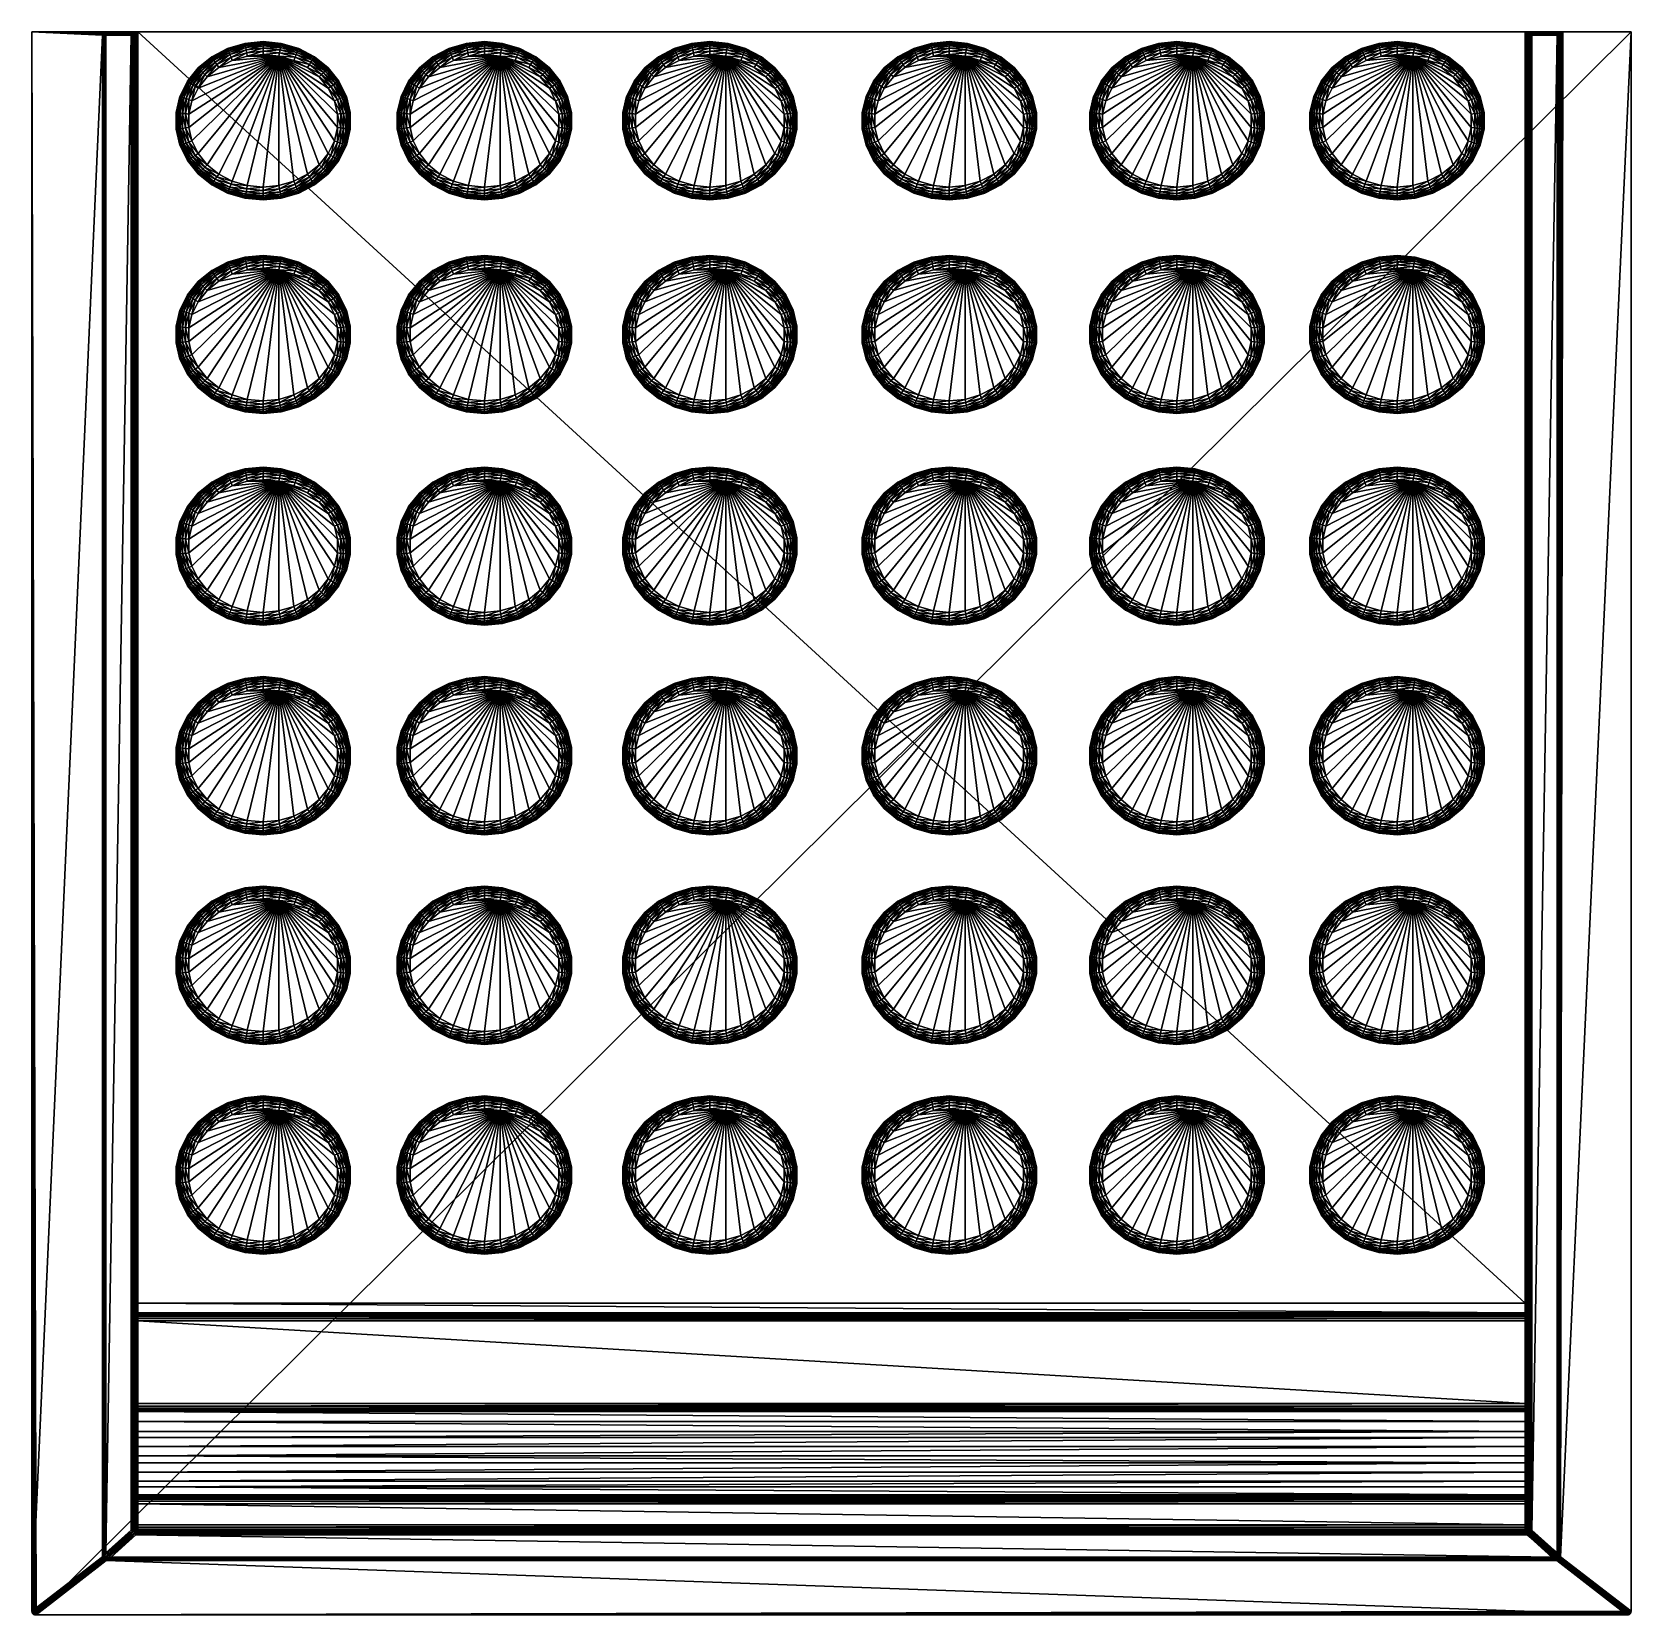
# Model space of a CAD drawing. Header units: millimetres. Extents: x -66 to 66, y -71 to 60.
import ezdxf

# ---------------------------------------------------------------- set-up
doc = ezdxf.new("R2010")
doc.units = ezdxf.units.MM
doc.layers.get('0').update_dxf_attribs({"color": 156})

msp = doc.modelspace()

# ---------------------------------------------------------------- meshes
at = {"color": 251}
mesh = msp.add_polyface(dxfattribs=at)
corners = [(-53.2, -31.01, -15.15), (-53.2, -31.01, -19.4), (-53.82, -32.26, -19.4), (-52.32, -29.91, -15.15), (-52.32, -29.91, -19.4), (-60.21, -65.82, 12.75), (-60.21, -65.8, 14.78), (-60.21, 59.86, 14.78), (-66.03, 60.13, 20.5), (-66.03, -70.29, 20.5), (-66.02, -70.4, 20.5), (-65.98, -70.49, 20.5), (-65.91, -70.55, 20.5), (-65.81, -70.59, 20.5), (-65.68, -70.6, 20.5), (-57.84, 59.86, 12.48), (-57.84, -63.59, 12.48), (-59.94, -65.48, 12.48), (-52.32, -21.32, -19.4), (-52.32, -21.32, -15.15), (-53.2, -20.22, -15.15), (-53.2, -20.22, -19.4), (-60.2, -65.89, 12.65), (-60.21, 59.86, 12.75), (-57.74, -63.62, 12.47), (-60.17, -65.89, 12.57), (-60.2, 59.86, 12.65), (-60.11, -65.83, 12.52), (-60.17, 59.86, 12.57), (-60.04, -65.69, 12.49), (-60.11, 59.86, 12.52), (-60.04, 59.86, 12.49), (-57.66, -63.62, 12.43), (-57.74, 59.94, 12.47), (-57.61, -63.59, 12.38), (-57.66, 59.99, 12.43), (-57.58, -63.53, 12.3), (-57.61, 59.99, 12.38), (-57.57, -63.44, 12.21), (-57.58, 59.94, 12.3), (-52.3, -21.31, -19.68), (-53.19, -20.2, -19.68), (-53.13, -31.06, -19.92), (-53.04, -31.12, -20.11), (-53.64, -32.32, -20.11), (-53.19, -31.02, -19.68), (-53.74, -32.29, -19.92), (-53.8, -32.27, -19.68), (-52.75, -31.3, -20.37), (-52.91, -31.2, -20.26), (-52.07, -30.15, -20.26), (-52.18, -30.04, -20.11), (-52.25, -29.97, -19.92), (-52.3, -29.92, -19.68), (-52.25, -21.26, -19.92), (-52.18, -21.18, -20.11), (-53.13, -20.17, -19.92)]
mesh.append_faces([[corners[k] for k in face] for face in [(8, 10, 11), (8, 11, 12), (8, 12, 13), (8, 13, 14)]], dxfattribs={"vtx0": -1, "vtx2": -1, "color": 251})
mesh.append_faces([[corners[k] for k in face] for face in [(0, 1, 2), (1, 0, 3), (3, 4, 1), (5, 6, 7), (8, 9, 10), (7, 6, 9), (15, 16, 17), (18, 19, 20), (20, 21, 18), (22, 5, 23), (24, 16, 15), (25, 22, 26), (27, 25, 28), (29, 27, 30), (17, 29, 31), (32, 24, 33), (34, 32, 35), (36, 34, 37), (38, 36, 39), (40, 18, 21), (21, 41, 40), (42, 43, 44), (45, 42, 46), (1, 45, 47), (48, 49, 50), (49, 43, 51), (52, 51, 43), (43, 42, 52), (53, 52, 42), (42, 45, 53), (4, 53, 45), (45, 1, 4), (54, 40, 41), (55, 54, 56)]], dxfattribs={"vtx2": -1, "color": 251})
mesh = msp.add_polyface(dxfattribs=at)
corners = [(-53.82, 15.65, -19.4), (-53.82, 15.65, -15.15), (-54.13, 16.98, -15.15), (-54.13, 16.98, -19.4), (-54.13, 18.35, -15.15), (-54.13, 18.35, -19.4), (-53.82, 19.69, -15.15), (-53.82, 19.69, -19.4), (-60.21, 59.86, 14.78), (-60.21, 59.86, 12.75), (-60.21, -65.82, 12.75), (-66.03, -70.29, 20.5), (-66.03, 60.13, 20.5), (-59.94, -65.48, 12.48), (-59.94, 59.86, 12.48), (-57.84, 59.86, 12.48), (-57.57, -63.44, 12.21), (-57.57, 59.86, 12.21), (-57.57, 59.86, -14.88), (-60.2, 59.86, 12.65), (-60.2, -65.89, 12.65), (-57.74, 59.94, 12.47), (-57.74, -63.62, 12.47), (-60.17, 59.86, 12.57), (-60.17, -65.89, 12.57), (-60.11, 59.86, 12.52), (-60.11, -65.83, 12.52), (-60.04, 59.86, 12.49), (-60.04, -65.69, 12.49), (-57.66, 59.99, 12.43), (-57.66, -63.62, 12.43), (-57.61, 59.99, 12.38), (-57.61, -63.59, 12.38), (-57.58, 59.94, 12.3), (-57.58, -63.53, 12.3), (-54.05, 16.99, -19.92), (-53.94, 17.01, -20.11), (-53.64, 15.71, -20.11), (-54.11, 16.99, -19.68), (-53.74, 15.68, -19.92), (-53.8, 15.66, -19.68), (-53.94, 18.33, -20.11), (-53.79, 18.31, -20.26), (-53.79, 17.02, -20.26), (-54.05, 18.34, -19.92), (-54.11, 18.35, -19.68), (-53.74, 19.66, -19.92), (-53.8, 19.68, -19.68)]
mesh.append_faces([[corners[k] for k in face] for face in [(8, 11, 12)]], dxfattribs={"vtx0": -1, "vtx2": -1, "color": 251})
mesh.append_faces([[corners[k] for k in face] for face in [(0, 1, 2), (2, 3, 0), (3, 2, 4), (4, 5, 3), (5, 4, 6), (6, 7, 5), (8, 9, 10), (13, 14, 15), (16, 17, 18), (9, 19, 20), (15, 21, 22), (19, 23, 24), (23, 25, 26), (25, 27, 28), (27, 14, 13), (21, 29, 30), (29, 31, 32), (31, 33, 34), (33, 17, 16), (35, 36, 37), (38, 35, 39), (39, 40, 38), (3, 38, 40), (40, 0, 3), (41, 42, 43), (43, 36, 41), (44, 41, 36), (36, 35, 44), (45, 44, 35), (35, 38, 45), (5, 45, 38), (38, 3, 5), (41, 44, 46), (47, 46, 44), (44, 45, 47), (7, 47, 45), (45, 5, 7)]], dxfattribs={"vtx2": -1, "color": 251})
mesh = msp.add_polyface(dxfattribs=at)
corners = [(-60.25, 59.91, 14.82), (-60.21, 59.86, 14.78), (-66.03, 60.13, 20.5), (-60.29, 59.97, 14.86), (-60.33, 60.02, 14.9), (-60.37, 60.07, 14.94), (-60.41, 60.13, 14.97), (-60.36, 60.09, 14.93), (-60.31, 60.13, 14.89), (-60.32, 60.12, 14.9), (-60.24, 60.11, 14.82), (-60.22, 60.13, 14.8), (-60.16, 60.1, 14.75), (-60.33, 60.11, 14.91), (-60.26, 60.09, 14.84), (-60.19, 60.06, 14.77), (-60.35, 60.1, 14.92), (-60.28, 60.06, 14.86), (-60.22, 60.03, 14.8), (-60.16, 60, 14.75), (-60.31, 60.04, 14.88), (-60.26, 60, 14.83), (-60.21, 59.95, 14.78), (-60.21, 59.86, 12.75), (-60.2, 59.95, 12.75), (-60.19, 59.95, 12.65), (-60.2, 59.86, 12.65)]
mesh.append_faces([[corners[k] for k in face] for face in [(5, 6, 7), (6, 8, 9), (6, 9, 13), (6, 13, 16), (6, 16, 7)]], dxfattribs={"color": 251})
mesh.append_faces([[corners[k] for k in face] for face in [(6, 5, 2)]], dxfattribs={"vtx1": -1, "color": 251})
mesh.append_faces([[corners[k] for k in face] for face in [(0, 1, 2), (3, 0, 2), (4, 3, 2), (5, 4, 2)]], dxfattribs={"vtx1": -1, "vtx2": -1, "color": 251})
mesh.append_faces([[corners[k] for k in face] for face in [(10, 9, 8), (8, 11, 10), (12, 10, 11), (14, 13, 9), (9, 10, 14), (15, 14, 10), (10, 12, 15), (17, 16, 13), (13, 14, 17), (18, 17, 14), (14, 15, 18), (19, 18, 15), (20, 7, 16), (16, 17, 20), (21, 20, 17), (17, 18, 21), (22, 21, 18), (18, 19, 22), (4, 5, 7), (7, 20, 4), (3, 4, 20), (20, 21, 3), (0, 3, 21), (21, 22, 0), (1, 0, 22), (23, 24, 25), (25, 26, 23), (24, 23, 1)]], dxfattribs={"vtx2": -1, "color": 251})
mesh = msp.add_polyface(dxfattribs=at)
corners = [(66.03, 60.13, 20.5), (-66.03, 60.13, 20.5), (-65.68, -70.6, 20.5), (-21.48, 16.98, -19.4), (-21.48, 16.98, -15.15), (-21.79, 15.65, -15.15), (-21.79, 15.65, -19.4), (-21.79, 19.69, -19.4), (-21.79, 19.69, -15.15), (-21.48, 18.35, -15.15), (-22.41, 20.93, -19.4), (-21.5, 16.99, -19.68), (-21.81, 15.66, -19.68), (-21.81, 19.68, -19.68), (-21.48, 18.35, -19.4), (-21.5, 18.35, -19.68), (-22.43, 20.92, -19.68), (-21.87, 15.68, -19.92), (-22.43, 14.41, -19.68), (-21.98, 15.71, -20.11), (-22.48, 14.45, -19.92), (-21.56, 16.99, -19.92), (-21.67, 17.01, -20.11), (-21.82, 17.02, -20.26), (-22.12, 15.76, -20.26), (-22.02, 17.05, -20.37), (-22.3, 15.83, -20.37), (-22.25, 17.07, -20.44), (-21.67, 18.33, -20.11), (-21.56, 18.34, -19.92), (-21.82, 18.31, -20.26), (-22.02, 18.29, -20.37), (-22.25, 18.26, -20.44), (-21.87, 19.66, -19.92), (-21.98, 19.62, -20.11), (-22.12, 19.57, -20.26), (-22.3, 19.5, -20.37), (-22.48, 20.89, -19.92), (-22.57, 20.83, -20.11)]
mesh.append_faces([[corners[k] for k in face] for face in [(0, 1, 2)]], dxfattribs={"vtx1": -1, "vtx2": -1, "color": 251})
mesh.append_faces([[corners[k] for k in face] for face in [(3, 4, 5), (5, 6, 3), (7, 8, 9), (8, 7, 10), (11, 3, 6), (6, 12, 11), (13, 7, 14), (14, 15, 13), (7, 13, 16), (17, 12, 18), (19, 17, 20), (21, 11, 12), (12, 17, 21), (22, 21, 17), (17, 19, 22), (23, 22, 19), (19, 24, 23), (25, 23, 24), (24, 26, 25), (27, 25, 26), (28, 29, 21), (21, 22, 28), (30, 28, 22), (22, 23, 30), (31, 30, 23), (23, 25, 31), (32, 31, 25), (25, 27, 32), (33, 13, 15), (15, 29, 33), (34, 33, 29), (29, 28, 34), (35, 34, 28), (28, 30, 35), (36, 35, 30), (30, 31, 36), (13, 33, 37), (33, 34, 38)]], dxfattribs={"vtx2": -1, "color": 251})
mesh = msp.add_polyface(dxfattribs=at)
corners = [(-16.92, 54.81, -19.4), (-16.92, 54.81, -15.15), (-16.31, 56.06, -15.15), (-16.31, 56.06, -19.4), (-15.42, 57.16, -15.15), (-15.42, 57.16, -19.4), (-60.41, 60.13, 14.97), (-66.03, 60.13, 20.5), (66.03, 60.13, 20.5), (57.29, 60.13, 12.48), (-57.29, 60.13, 12.48), (-57.4, 60.13, 12.49), (-57.52, 60.13, 12.52), (-57.63, 60.13, 12.57), (-57.75, 60.13, 12.65), (-57.88, 60.13, 12.75), (57.29, 60.13, -15.15), (-57.29, 60.13, -15.15), (-21.79, 54.81, -15.15), (-21.79, 54.81, -19.4), (-22.41, 56.06, -19.4), (-15.65, 55.64, -20.44), (-15.41, 55.49, -20.46), (-15.92, 54.45, -20.46), (-14.87, 56.61, -20.44), (-21.81, 54.8, -19.68), (-22.43, 56.05, -19.68), (-15.85, 55.77, -20.37), (-16.19, 54.55, -20.44), (-16.01, 55.87, -20.26), (-16.41, 54.63, -20.37), (-16.14, 55.95, -20.11), (-16.6, 54.69, -20.26), (-16.74, 54.75, -20.11), (-16.23, 56.01, -19.92), (-16.84, 54.78, -19.92), (-16.29, 56.05, -19.68), (-16.9, 54.8, -19.68), (-15.03, 56.78, -20.37), (-15.17, 56.92, -20.26), (-15.28, 57.03, -20.11), (-15.36, 57.1, -19.92), (-15.4, 57.15, -19.68), (-21.87, 54.78, -19.92), (-22.48, 56.01, -19.92)]
mesh.append_faces([[corners[k] for k in face] for face in [(6, 9, 15)]], dxfattribs={"vtx0": -1, "vtx1": -1, "vtx2": -1, "color": 251})
mesh.append_faces([[corners[k] for k in face] for face in [(9, 11, 12), (9, 12, 13), (9, 13, 14), (9, 14, 15)]], dxfattribs={"vtx0": -1, "vtx2": -1, "color": 251})
mesh.append_faces([[corners[k] for k in face] for face in [(0, 1, 2), (2, 3, 0), (3, 2, 4), (4, 5, 3), (6, 7, 8), (9, 10, 11), (16, 17, 10), (18, 19, 20), (21, 22, 23), (22, 21, 24), (19, 25, 26), (27, 21, 28), (29, 27, 30), (31, 29, 32), (32, 33, 31), (34, 31, 33), (33, 35, 34), (36, 34, 35), (35, 37, 36), (3, 36, 37), (37, 0, 3), (38, 24, 21), (21, 27, 38), (39, 38, 27), (27, 29, 39), (40, 39, 29), (29, 31, 40), (41, 40, 31), (31, 34, 41), (42, 41, 34), (34, 36, 42), (5, 42, 36), (36, 3, 5), (25, 43, 44)]], dxfattribs={"vtx2": -1, "color": 251})
mesh = msp.add_polyface(dxfattribs=at)
corners = [(15.99, -20.22, -19.4), (15.99, -20.22, -15.15), (15.11, -21.32, -15.15), (15.11, -21.32, -19.4), (66.03, 60.13, 20.5), (-65.68, -70.6, 20.5), (66.03, -70.29, 20.5), (24.28, -28.99, -19.4), (23.15, -29.91, -19.4), (23.15, -29.91, -15.15), (24.28, -28.99, -15.15), (23.15, -21.32, -19.4), (23.15, -21.32, -15.15), (22.26, -20.22, -15.15), (22.26, -20.22, -19.4), (24.28, -22.24, -19.4), (24.28, -22.24, -15.15), (23.17, -21.31, -19.68), (24.29, -22.22, -19.68), (15.09, -21.31, -19.68), (15.98, -20.2, -19.68), (24.57, -29.44, -20.37), (24.71, -29.64, -20.44), (23.71, -30.46, -20.44), (24.47, -29.28, -20.26), (23.54, -30.29, -20.37), (24.38, -29.15, -20.11), (23.4, -30.15, -20.26), (23.29, -30.04, -20.11), (24.32, -29.06, -19.92), (23.21, -29.97, -19.92), (24.29, -29.01, -19.68), (23.17, -29.92, -19.68), (23.21, -21.26, -19.92), (22.28, -20.2, -19.68), (23.29, -21.18, -20.11), (22.34, -20.17, -19.92), (23.4, -21.08, -20.26), (22.43, -20.11, -20.11), (23.54, -20.94, -20.37), (22.56, -20.03, -20.26), (24.32, -22.16, -19.92), (24.38, -22.07, -20.11), (24.47, -21.95, -20.26), (24.57, -21.78, -20.37), (24.71, -21.58, -20.44), (23.71, -20.77, -20.44), (23.91, -20.57, -20.46), (24.86, -21.35, -20.46)]
mesh.append_faces([[corners[k] for k in face] for face in [(4, 5, 6)]], dxfattribs={"vtx0": -1, "vtx1": -1, "color": 251})
mesh.append_faces([[corners[k] for k in face] for face in [(0, 1, 2), (2, 3, 0), (7, 8, 9), (9, 10, 7), (11, 12, 13), (13, 14, 11), (15, 16, 12), (12, 11, 15), (17, 11, 14), (18, 15, 11), (11, 17, 18), (3, 19, 20), (20, 0, 3), (21, 22, 23), (24, 21, 25), (26, 24, 27), (27, 28, 26), (29, 26, 28), (28, 30, 29), (31, 29, 30), (30, 32, 31), (7, 31, 32), (32, 8, 7), (33, 17, 34), (35, 33, 36), (37, 35, 38), (39, 37, 40), (41, 18, 17), (17, 33, 41), (42, 41, 33), (33, 35, 42), (43, 42, 35), (35, 37, 43), (44, 43, 37), (37, 39, 44), (45, 44, 39), (39, 46, 45), (46, 47, 48)]], dxfattribs={"vtx2": -1, "color": 251})
mesh = msp.add_polyface(dxfattribs=at)
corners = [(-59.94, 60.13, 14.55), (-57.88, 60.13, 12.75), (-59.94, 60.13, 12.75), (-60.31, 60.13, 14.89), (-60.41, 60.13, 14.97), (-60.22, 60.13, 14.8), (-60.13, 60.13, 14.72), (-60.03, 60.13, 14.63), (-57.63, 60.13, 12.57), (-57.52, 60.13, 12.52), (-57.47, 60.09, 12.43), (-57.71, 60.03, 12.52), (-57.72, 60.09, 12.57), (-60.03, 60.12, 12.71), (-60.04, 60.12, 12.75), (-59.94, 60.12, 12.65), (-57.78, 60.12, 12.65), (-60, 60.07, 14.59), (-57.39, 60.12, 12.47), (-57.29, 60.13, 12.48), (-57.29, 60.13, -15.15), (-57.39, 60.12, -15.14), (-60.08, 60.09, 14.67), (-57.75, 60.13, 12.65), (-57.4, 60.13, 12.49), (-59.98, 60.12, 12.65), (-60, 60.09, 12.58), (-59.94, 60.09, 12.57), (-60, 60.12, 12.67), (-60.05, 60.09, 12.6), (-60.02, 60.12, 12.69), (-60.09, 60.09, 12.64), (-60.11, 60.09, 12.69), (-60.11, 60.09, 12.75), (-57.47, 60.09, -15.11)]
mesh.append_faces([[corners[k] for k in face] for face in [(0, 1, 2), (2, 13, 14), (16, 1, 23), (24, 19, 18), (2, 15, 25), (2, 25, 28), (2, 28, 30), (2, 30, 13)]], dxfattribs={"color": 251})
mesh.append_faces([[corners[k] for k in face] for face in [(8, 11, 12)]], dxfattribs={"vtx0": -1, "color": 251})
mesh.append_faces([[corners[k] for k in face] for face in [(0, 7, 1)]], dxfattribs={"vtx1": -1, "color": 251})
mesh.append_faces([[corners[k] for k in face] for face in [(3, 4, 1), (5, 3, 1), (6, 5, 1), (7, 6, 1)]], dxfattribs={"vtx1": -1, "vtx2": -1, "color": 251})
mesh.append_faces([[corners[k] for k in face] for face in [(8, 9, 10), (15, 2, 1), (1, 16, 15), (17, 0, 2), (2, 14, 17), (18, 19, 20), (20, 21, 18), (17, 22, 7), (7, 0, 17), (23, 8, 12), (12, 16, 23), (18, 10, 9), (9, 24, 18), (26, 25, 15), (15, 27, 26), (29, 28, 25), (25, 26, 29), (31, 30, 28), (28, 29, 31), (32, 13, 30), (33, 14, 13), (27, 15, 16), (16, 12, 27), (10, 18, 21), (21, 34, 10)]], dxfattribs={"vtx2": -1, "color": 251})
mesh = msp.add_polyface(dxfattribs=at)
corners = [(21.34, 53.48, -15.15), (21.34, 53.48, -19.4), (21.34, 52.11, -19.4), (21.65, 54.81, -15.15), (21.65, 54.81, -19.4), (22.26, 56.06, -15.15), (-60.41, 60.13, 14.97), (66.03, 60.13, 20.5), (59.94, 60.13, 14.55), (57.29, 60.13, 12.48), (-57.29, 60.13, 12.48), (57.29, 60.13, -15.15), (16.92, 53.48, -19.4), (16.92, 53.48, -15.15), (16.92, 52.11, -15.15), (16.61, 54.81, -19.4), (16.61, 54.81, -15.15), (16.9, 53.47, -19.68), (16.92, 52.11, -19.4), (16.59, 54.8, -19.68), (21.53, 53.45, -20.11), (21.68, 53.44, -20.26), (21.68, 52.15, -20.26), (21.42, 53.47, -19.92), (21.53, 52.13, -20.11), (21.36, 53.47, -19.68), (21.42, 52.12, -19.92), (21.36, 52.11, -19.68), (21.98, 54.69, -20.26), (22.16, 54.63, -20.37), (21.87, 53.41, -20.37), (21.83, 54.75, -20.11), (21.73, 54.78, -19.92), (21.67, 54.8, -19.68), (22.34, 56.01, -19.92), (22.28, 56.05, -19.68), (22.26, 56.06, -19.4), (16.84, 53.47, -19.92), (16.9, 52.11, -19.68), (16.73, 53.45, -20.11), (16.84, 52.12, -19.92), (16.58, 53.44, -20.26), (16.73, 52.13, -20.11), (16.53, 54.78, -19.92), (16.43, 54.75, -20.11), (16.28, 54.69, -20.26)]
mesh.append_faces([[corners[k] for k in face] for face in [(6, 7, 8), (6, 8, 9)]], dxfattribs={"vtx0": -1, "vtx1": -1, "vtx2": -1, "color": 251})
mesh.append_faces([[corners[k] for k in face] for face in [(0, 1, 2), (1, 0, 3), (3, 4, 1), (4, 3, 5), (10, 9, 11), (12, 13, 14), (15, 16, 13), (13, 12, 15), (17, 12, 18), (19, 15, 12), (12, 17, 19), (20, 21, 22), (23, 20, 24), (25, 23, 26), (1, 25, 27), (28, 29, 30), (30, 21, 28), (31, 28, 21), (21, 20, 31), (32, 31, 20), (20, 23, 32), (33, 32, 23), (23, 25, 33), (4, 33, 25), (25, 1, 4), (31, 32, 34), (32, 33, 35), (33, 4, 36), (37, 17, 38), (39, 37, 40), (41, 39, 42), (43, 19, 17), (17, 37, 43), (44, 43, 37), (37, 39, 44), (45, 44, 39), (39, 41, 45)]], dxfattribs={"vtx2": -1, "color": 251})
mesh = msp.add_polyface(dxfattribs=at)
corners = [(-60.22, 60.13, 14.8), (-60.13, 60.13, 14.72), (-60.16, 60.1, 14.75), (-60.08, 60.09, 14.67), (-60.03, 60.13, 14.63), (-60.12, 60.04, 14.71), (-60.19, 60.06, 14.77), (-60.05, 60.02, 14.64), (-60.16, 60, 14.75), (-60.1, 59.97, 14.69), (-60.16, 59.91, 14.74), (-60.21, 59.95, 14.78), (-60.21, 59.86, 14.78), (-60.11, 59.95, 12.53), (-60.09, 60.03, 12.56), (-60.02, 60.03, 12.53), (-60.11, 59.86, 12.52), (-60.03, 59.95, 12.5), (-60.13, 60.03, 12.6), (-60.09, 60.09, 12.64), (-60.05, 60.09, 12.6), (-60.16, 59.95, 12.58), (-60.17, 59.86, 12.57), (-60.02, 60.12, 12.69), (-60.11, 60.09, 12.69), (-60.16, 60.03, 12.67), (-60.19, 59.95, 12.65), (-60.2, 59.86, 12.65), (-60.03, 60.12, 12.71), (-60.11, 60.09, 12.75), (-60.17, 60.03, 12.75), (-60.2, 59.95, 12.75), (-60.04, 60.12, 12.75)]
mesh.append_faces([[corners[k] for k in face] for face in [(0, 1, 2), (3, 2, 1), (1, 4, 3), (5, 6, 2), (2, 3, 5), (7, 5, 3), (6, 5, 8), (9, 8, 5), (5, 7, 9), (10, 11, 8), (8, 9, 10), (11, 10, 12), (13, 14, 15), (16, 13, 17), (18, 19, 20), (20, 14, 18), (21, 18, 14), (14, 13, 21), (22, 21, 13), (13, 16, 22), (23, 19, 24), (25, 24, 19), (19, 18, 25), (26, 25, 18), (18, 21, 26), (27, 26, 21), (21, 22, 27), (28, 24, 29), (30, 29, 24), (24, 25, 30), (31, 30, 25), (25, 26, 31), (32, 29, 7), (9, 7, 29), (29, 30, 9), (10, 9, 30), (30, 31, 10), (12, 10, 31)]], dxfattribs={"vtx2": -1, "color": 251})
mesh = msp.add_polyface(dxfattribs=at)
corners = [(-54.13, 53.48, -15.15), (-54.13, 53.48, -19.4), (-54.13, 52.11, -19.4), (-53.82, 54.81, -15.15), (-57.47, 60.09, 12.43), (-57.52, 60.03, 12.38), (-57.61, 59.99, 12.38), (-57.66, 59.99, 12.43), (-57.71, 60.03, 12.52), (-57.63, 60.13, 12.57), (-60.08, 60.09, 14.67), (-60, 60.07, 14.59), (-60.05, 60.02, 14.64), (-57.55, 59.95, 12.3), (-57.57, 59.86, 12.21), (-57.58, 59.94, 12.3), (-57.74, 59.94, 12.47), (-57.84, 59.86, 12.48), (-57.75, 59.95, 12.49), (-60.02, 60.03, 12.53), (-60, 60.09, 12.58), (-59.94, 60.09, 12.57), (-59.94, 60.03, 12.52), (-60.03, 59.95, 12.5), (-59.94, 59.95, 12.49), (-60.04, 59.86, 12.49), (-59.94, 59.86, 12.48), (-60.09, 60.03, 12.56), (-60.05, 60.09, 12.6), (-60.11, 59.95, 12.53), (-60.11, 59.86, 12.52), (-57.72, 60.09, 12.57), (-60.04, 60.12, 12.75), (-57.47, 60.09, -15.11), (-57.52, 60.03, -15.06), (-57.55, 59.95, -14.98), (-57.57, 59.86, -14.88), (-54.11, 53.47, -19.68), (-54.05, 53.47, -19.92), (-54.05, 52.12, -19.92), (-54.11, 52.11, -19.68)]
mesh.append_faces([[corners[k] for k in face] for face in [(13, 14, 15), (16, 17, 18)]], dxfattribs={"color": 251})
mesh.append_faces([[corners[k] for k in face] for face in [(4, 6, 8), (9, 4, 8)]], dxfattribs={"vtx0": -1, "vtx1": -1, "vtx2": -1, "color": 251})
mesh.append_faces([[corners[k] for k in face] for face in [(0, 1, 2), (1, 0, 3), (4, 5, 6), (6, 7, 8), (10, 11, 12), (15, 6, 5), (5, 13, 15), (18, 8, 7), (7, 16, 18), (19, 20, 21), (21, 22, 19), (23, 19, 22), (22, 24, 23), (25, 23, 24), (24, 26, 25), (27, 28, 20), (20, 19, 27), (19, 23, 29), (23, 25, 30), (22, 21, 31), (31, 8, 22), (24, 22, 8), (8, 18, 24), (26, 24, 18), (18, 17, 26), (12, 11, 32), (5, 4, 33), (33, 34, 5), (13, 5, 34), (34, 35, 13), (14, 13, 35), (35, 36, 14), (37, 38, 39), (1, 37, 40)]], dxfattribs={"vtx2": -1, "color": 251})
mesh = msp.add_polyface(dxfattribs=at)
corners = [(-49.88, 29.17, -15.15), (-49.88, 29.17, -19.4), (-48.45, 28.75, -19.4), (-52.32, 22.04, -19.4), (-52.32, 22.04, -15.15), (-51.19, 22.95, -15.15), (-51.19, 22.95, -19.4), (-49.88, 23.64, -15.15), (-49.88, 23.64, -19.4), (-57.57, 59.86, -14.88), (-57.55, 59.95, -14.98), (-57.55, -45.04, -15.08), (-57.52, 60.03, -15.06), (-57.52, -44.97, -15.11), (-57.47, 60.09, -15.11), (-57.47, -44.91, -15.14), (-57.39, 60.12, -15.14), (-57.39, -44.86, -15.15), (-57.29, 60.13, -15.15), (-57.29, -44.84, -15.15), (-50.76, 22.3, -20.44), (-50.61, 22.07, -20.46), (-51.56, 21.29, -20.46), (-51.76, 21.49, -20.44), (-49.59, 22.91, -20.44), (-49.49, 22.65, -20.46), (-50.9, 22.5, -20.37), (-51.93, 21.66, -20.37), (-51, 22.66, -20.26), (-52.07, 21.8, -20.26), (-51.09, 22.79, -20.11), (-52.18, 21.9, -20.11), (-51.15, 22.88, -19.92), (-52.25, 21.98, -19.92), (-51.18, 22.94, -19.68), (-52.3, 22.02, -19.68), (-49.68, 23.13, -20.37), (-49.75, 23.32, -20.26), (-49.81, 23.46, -20.11), (-49.85, 23.56, -19.92), (-49.88, 23.62, -19.68)]
mesh.append_faces([[corners[k] for k in face] for face in [(0, 1, 2), (3, 4, 5), (5, 6, 3), (6, 5, 7), (7, 8, 6), (9, 10, 11), (10, 12, 13), (12, 14, 15), (14, 16, 17), (16, 18, 19), (20, 21, 22), (22, 23, 20), (24, 25, 21), (21, 20, 24), (26, 20, 23), (23, 27, 26), (28, 26, 27), (27, 29, 28), (30, 28, 29), (29, 31, 30), (32, 30, 31), (31, 33, 32), (34, 32, 33), (33, 35, 34), (6, 34, 35), (35, 3, 6), (36, 24, 20), (20, 26, 36), (37, 36, 26), (26, 28, 37), (38, 37, 28), (28, 30, 38), (39, 38, 30), (30, 32, 39), (40, 39, 32), (32, 34, 40), (8, 40, 34), (34, 6, 8)]], dxfattribs={"vtx2": -1, "color": 251})
mesh = msp.add_polyface(dxfattribs=at)
corners = [(-49.88, -5.61, -15.15), (-49.88, -5.61, -19.4), (-48.45, -6.03, -19.4), (-49.88, -10.98, -19.4), (-49.88, -10.98, -15.15), (-48.45, -10.56, -15.15), (-51.19, -11.66, -19.4), (-51.19, -11.66, -15.15), (-52.32, -12.58, -19.4), (-52.32, -12.58, -15.15), (-57.55, -45.04, -15.08), (-57.57, -45.1, -15.04), (-57.57, 59.86, -14.88), (-57.52, -44.97, -15.11), (-57.55, 59.95, -14.98), (-57.47, -44.91, -15.14), (-57.52, 60.03, -15.06), (-57.39, -44.86, -15.15), (-57.47, 60.09, -15.11), (-57.29, -44.84, -15.15), (-57.39, 60.12, -15.14), (-49.88, -11, -19.68), (-48.45, -10.56, -19.4), (-51.18, -11.68, -19.68), (-52.3, -12.59, -19.68), (-51.15, -11.73, -19.92), (-49.85, -11.06, -19.92), (-51.09, -11.82, -20.11), (-49.81, -11.16, -20.11), (-51, -11.95, -20.26), (-49.75, -11.3, -20.26), (-50.9, -12.11, -20.37), (-49.68, -11.48, -20.37), (-50.76, -12.31, -20.44), (-49.59, -11.7, -20.44), (-50.61, -12.55, -20.46), (-49.49, -11.96, -20.46), (-52.25, -12.64, -19.92), (-52.18, -12.71, -20.11), (-52.07, -12.82, -20.26), (-51.93, -12.96, -20.37), (-51.76, -13.13, -20.44), (-51.56, -13.32, -20.46)]
mesh.append_faces([[corners[k] for k in face] for face in [(0, 1, 2), (3, 4, 5), (6, 7, 4), (4, 3, 6), (8, 9, 7), (7, 6, 8), (10, 11, 12), (13, 10, 14), (15, 13, 16), (17, 15, 18), (19, 17, 20), (21, 3, 22), (23, 6, 3), (3, 21, 23), (24, 8, 6), (6, 23, 24), (25, 23, 21), (21, 26, 25), (27, 25, 26), (26, 28, 27), (29, 27, 28), (28, 30, 29), (31, 29, 30), (30, 32, 31), (33, 31, 32), (32, 34, 33), (35, 33, 34), (34, 36, 35), (37, 24, 23), (23, 25, 37), (38, 37, 25), (25, 27, 38), (39, 38, 27), (27, 29, 39), (40, 39, 29), (29, 31, 40), (41, 40, 31), (31, 33, 41), (33, 35, 42)]], dxfattribs={"vtx2": -1, "color": 251})
mesh = msp.add_polyface(dxfattribs=at)
corners = [(-54.13, -16.27, -19.4), (-54.13, -16.27, -15.15), (-53.82, -14.93, -15.15), (-53.82, -14.93, -19.4), (-54.13, -17.63, -19.4), (-54.13, -17.63, -15.15), (-53.82, -18.97, -19.4), (-53.82, -18.97, -15.15), (-53.2, -20.22, -19.4), (-57.57, -63.44, 12.21), (-57.57, 59.86, -14.88), (-57.57, -55.4, -12.36), (-54.11, -16.27, -19.68), (-53.8, -14.94, -19.68), (-54.11, -17.63, -19.68), (-53.8, -18.96, -19.68), (-53.19, -20.2, -19.68), (-54.05, -16.28, -19.92), (-53.74, -14.96, -19.92), (-53.94, -16.29, -20.11), (-53.64, -15, -20.11), (-53.79, -16.31, -20.26), (-53.49, -15.05, -20.26), (-53.6, -16.33, -20.37), (-54.05, -17.62, -19.92), (-53.94, -17.61, -20.11), (-53.79, -17.59, -20.26), (-53.6, -17.57, -20.37), (-53.74, -18.94, -19.92), (-53.64, -18.9, -20.11), (-53.49, -18.85, -20.26), (-53.31, -18.78, -20.37), (-53.13, -20.17, -19.92)]
mesh.append_faces([[corners[k] for k in face] for face in [(9, 10, 11)]], dxfattribs={"vtx0": -1, "vtx1": -1, "vtx2": -1, "color": 251})
mesh.append_faces([[corners[k] for k in face] for face in [(0, 1, 2), (2, 3, 0), (4, 5, 1), (1, 0, 4), (6, 7, 5), (5, 4, 6), (7, 6, 8), (12, 0, 3), (3, 13, 12), (14, 4, 0), (0, 12, 14), (15, 6, 4), (4, 14, 15), (6, 15, 16), (17, 12, 13), (13, 18, 17), (19, 17, 18), (18, 20, 19), (21, 19, 20), (20, 22, 21), (23, 21, 22), (24, 14, 12), (12, 17, 24), (25, 24, 17), (17, 19, 25), (26, 25, 19), (19, 21, 26), (27, 26, 21), (21, 23, 27), (28, 15, 14), (14, 24, 28), (29, 28, 24), (24, 25, 29), (30, 29, 25), (25, 26, 30), (26, 27, 31), (15, 28, 32)]], dxfattribs={"vtx2": -1, "color": 251})
mesh = msp.add_polyface(dxfattribs=at)
corners = [(-53.2, -13.68, -19.4), (-53.2, -13.68, -15.15), (-52.32, -12.58, -15.15), (-52.32, -12.58, -19.4), (-53.82, -14.93, -19.4), (-53.82, -14.93, -15.15), (-45.64, -11.6, -20.46), (-53.08, -17.51, -20.46), (-53.08, -16.39, -20.46), (-52.82, -15.29, -20.46), (-52.31, -14.25, -20.46), (-51.56, -13.32, -20.46), (-57.57, 59.86, -14.88), (-57.57, -45.1, -15.04), (-57.57, -55.4, -12.36), (-53.19, -13.69, -19.68), (-52.3, -12.59, -19.68), (-53.8, -14.94, -19.68), (-51.76, -13.13, -20.44), (-50.76, -12.31, -20.44), (-53.13, -13.73, -19.92), (-52.25, -12.64, -19.92), (-53.04, -13.79, -20.11), (-52.18, -12.71, -20.11), (-52.91, -13.87, -20.26), (-52.07, -12.82, -20.26), (-52.75, -13.97, -20.37), (-51.93, -12.96, -20.37), (-52.55, -14.1, -20.44), (-53.74, -14.96, -19.92), (-53.64, -15, -20.11), (-53.49, -15.05, -20.26), (-53.31, -15.11, -20.37), (-53.09, -15.19, -20.44)]
mesh.append_faces([[corners[k] for k in face] for face in [(6, 7, 8), (6, 8, 9), (6, 9, 10), (6, 10, 11)]], dxfattribs={"vtx0": -1, "vtx2": -1, "color": 251})
mesh.append_faces([[corners[k] for k in face] for face in [(0, 1, 2), (2, 3, 0), (4, 5, 1), (1, 0, 4), (12, 13, 14), (15, 0, 3), (3, 16, 15), (17, 4, 0), (0, 15, 17), (11, 18, 19), (20, 15, 16), (16, 21, 20), (22, 20, 21), (21, 23, 22), (24, 22, 23), (23, 25, 24), (26, 24, 25), (25, 27, 26), (28, 26, 27), (27, 18, 28), (10, 28, 18), (18, 11, 10), (29, 17, 15), (15, 20, 29), (30, 29, 20), (20, 22, 30), (31, 30, 22), (22, 24, 31), (32, 31, 24), (24, 26, 32), (33, 32, 26), (26, 28, 33), (9, 33, 28), (28, 10, 9)]], dxfattribs={"vtx2": -1, "color": 251})
mesh = msp.add_polyface(dxfattribs=at)
corners = [(-22.41, -13.68, -19.4), (-22.41, -13.68, -15.15), (-21.79, -14.93, -15.15), (-21.79, -14.93, -19.4), (57.29, -44.84, -15.15), (-57.29, -44.84, -15.15), (-57.29, 60.13, -15.15), (-16.31, -13.68, -19.4), (-16.31, -13.68, -15.15), (-15.42, -12.58, -15.15), (-15.42, -12.58, -19.4), (-16.92, -14.93, -19.4), (-16.92, -14.93, -15.15), (-16.29, -13.69, -19.68), (-15.4, -12.59, -19.68), (-16.9, -14.94, -19.68), (-21.98, -15, -20.11), (-22.12, -15.05, -20.26), (-22.7, -13.87, -20.26), (-21.87, -14.96, -19.92), (-22.57, -13.79, -20.11), (-22.48, -13.73, -19.92), (-21.81, -14.94, -19.68), (-22.43, -13.69, -19.68), (-16.23, -13.73, -19.92), (-15.36, -12.64, -19.92), (-16.14, -13.79, -20.11), (-15.28, -12.71, -20.11), (-16.01, -13.87, -20.26), (-15.17, -12.82, -20.26), (-15.85, -13.97, -20.37), (-15.03, -12.96, -20.37), (-15.65, -14.1, -20.44), (-15.41, -14.25, -20.46), (-14.87, -13.13, -20.44), (-16.84, -14.96, -19.92), (-16.74, -15, -20.11), (-16.6, -15.05, -20.26), (-16.41, -15.11, -20.37), (-16.19, -15.19, -20.44), (-15.92, -15.29, -20.46)]
mesh.append_faces([[corners[k] for k in face] for face in [(0, 1, 2), (2, 3, 0), (4, 5, 6), (7, 8, 9), (9, 10, 7), (11, 12, 8), (8, 7, 11), (13, 7, 10), (10, 14, 13), (15, 11, 7), (7, 13, 15), (16, 17, 18), (19, 16, 20), (20, 21, 19), (22, 19, 21), (21, 23, 22), (3, 22, 23), (23, 0, 3), (24, 13, 14), (14, 25, 24), (26, 24, 25), (25, 27, 26), (28, 26, 27), (27, 29, 28), (30, 28, 29), (29, 31, 30), (32, 30, 31), (33, 32, 34), (35, 15, 13), (13, 24, 35), (36, 35, 24), (24, 26, 36), (37, 36, 26), (26, 28, 37), (38, 37, 28), (28, 30, 38), (39, 38, 30), (30, 32, 39), (32, 33, 40)]], dxfattribs={"vtx2": -1, "color": 251})
mesh = msp.add_polyface(dxfattribs=at)
corners = [(23.15, 30.77, -15.15), (23.15, 30.77, -19.4), (24.28, 29.86, -19.4), (22.26, 31.87, -15.15), (22.26, 31.87, -19.4), (23.15, 22.04, -19.4), (23.15, 22.04, -15.15), (24.28, 22.95, -15.15), (-57.29, 60.13, -15.15), (57.29, 60.13, -15.15), (57.29, -44.84, -15.15), (13.98, 22.95, -19.4), (13.98, 22.95, -15.15), (15.11, 22.04, -15.15), (15.11, 22.04, -19.4), (15.11, 30.77, -19.4), (15.11, 30.77, -15.15), (13.98, 29.86, -15.15), (13.98, 29.86, -19.4), (15.99, 31.87, -19.4), (13.97, 22.94, -19.68), (15.09, 22.02, -19.68), (15.09, 30.78, -19.68), (13.97, 29.87, -19.68), (15.98, 31.89, -19.68), (23.17, 30.78, -19.68), (23.21, 30.83, -19.92), (24.32, 29.93, -19.92), (24.29, 29.87, -19.68), (23.54, 31.15, -20.37), (23.4, 31.01, -20.26), (22.56, 32.06, -20.26), (23.29, 30.91, -20.11), (22.43, 31.98, -20.11), (22.34, 31.92, -19.92), (22.28, 31.89, -19.68), (23.17, 22.02, -19.68), (24.28, 22.95, -19.4), (13.93, 22.88, -19.92), (13.87, 22.79, -20.11), (15.04, 21.98, -19.92), (13.79, 22.66, -20.26), (14.97, 21.9, -20.11), (15.04, 30.83, -19.92), (13.93, 29.93, -19.92), (14.97, 30.91, -20.11), (13.87, 30.02, -20.11), (14.86, 31.01, -20.26), (13.79, 30.14, -20.26), (14.72, 31.15, -20.37), (14.55, 31.32, -20.44), (13.68, 30.31, -20.37), (14.35, 31.52, -20.46), (13.55, 30.51, -20.44), (15.92, 31.92, -19.92), (15.83, 31.98, -20.11), (15.7, 32.06, -20.26), (15.54, 32.17, -20.37)]
mesh.append_faces([[corners[k] for k in face] for face in [(0, 1, 2), (1, 0, 3), (3, 4, 1), (5, 6, 7), (8, 9, 10), (11, 12, 13), (13, 14, 11), (15, 16, 17), (17, 18, 15), (16, 15, 19), (20, 11, 14), (14, 21, 20), (22, 15, 18), (18, 23, 22), (15, 22, 24), (25, 26, 27), (1, 25, 28), (29, 30, 31), (30, 32, 33), (32, 26, 34), (26, 25, 35), (25, 1, 4), (36, 5, 37), (38, 20, 21), (39, 38, 40), (41, 39, 42), (43, 22, 23), (23, 44, 43), (45, 43, 44), (44, 46, 45), (47, 45, 46), (46, 48, 47), (49, 47, 48), (50, 49, 51), (52, 50, 53), (22, 43, 54), (43, 45, 55), (45, 47, 56), (47, 49, 57)]], dxfattribs={"vtx2": -1, "color": 251})
mesh = msp.add_polyface(dxfattribs=at)
corners = [(52.08, 22.04, -19.4), (52.08, 22.04, -15.15), (52.97, 20.93, -15.15), (50.96, 22.95, -19.4), (50.96, 22.95, -15.15), (49.65, 23.64, -19.4), (49.65, 23.64, -15.15), (48.01, 23.02, -20.46), (51.33, 21.29, -20.46), (52.07, 20.36, -20.46), (57.57, -45.15, -15.06), (57.57, 59.86, -14.88), (57.57, 59.86, 12.21), (57.29, 60.13, -15.15), (57.39, 60.12, -15.14), (57.39, -44.86, -15.15), (57.47, 60.09, -15.11), (57.47, -44.91, -15.14), (57.52, 60.03, -15.06), (57.52, -45, -15.12), (57.55, 59.95, -14.98), (57.55, -45.08, -15.09), (52.07, 22.02, -19.68), (52.97, 20.93, -19.4), (50.95, 22.94, -19.68), (49.64, 23.62, -19.68), (52.02, 21.98, -19.92), (52.95, 20.92, -19.68), (51.94, 21.9, -20.11), (52.9, 20.89, -19.92), (50.91, 22.88, -19.92), (50.85, 22.79, -20.11), (50.77, 22.66, -20.26), (51.84, 21.8, -20.26), (50.66, 22.5, -20.37), (51.7, 21.66, -20.37), (50.53, 22.3, -20.44), (51.53, 21.49, -20.44), (50.37, 22.07, -20.46), (49.62, 23.56, -19.92), (49.58, 23.46, -20.11), (49.52, 23.32, -20.26), (49.45, 23.13, -20.37), (49.36, 22.91, -20.44), (49.25, 22.65, -20.46)]
mesh.append_faces([[corners[k] for k in face] for face in [(7, 8, 9)]], dxfattribs={"vtx0": -1, "vtx2": -1, "color": 251})
mesh.append_faces([[corners[k] for k in face] for face in [(0, 1, 2), (3, 4, 1), (1, 0, 3), (5, 6, 4), (4, 3, 5), (10, 11, 12), (13, 14, 15), (14, 16, 17), (16, 18, 19), (18, 20, 21), (20, 11, 10), (22, 0, 23), (24, 3, 0), (0, 22, 24), (25, 5, 3), (3, 24, 25), (26, 22, 27), (28, 26, 29), (30, 24, 22), (22, 26, 30), (31, 30, 26), (26, 28, 31), (32, 31, 28), (28, 33, 32), (34, 32, 33), (33, 35, 34), (36, 34, 35), (35, 37, 36), (38, 36, 37), (37, 8, 38), (39, 25, 24), (24, 30, 39), (40, 39, 30), (30, 31, 40), (31, 32, 41), (32, 34, 42), (34, 36, 43), (36, 38, 44)]], dxfattribs={"vtx2": -1, "color": 251})
mesh = msp.add_polyface(dxfattribs=at)
corners = [(52.08, -12.58, -19.4), (52.08, -12.58, -15.15), (52.97, -13.68, -15.15), (52.97, -13.68, -19.4), (53.58, -14.93, -15.15), (53.58, -14.93, -19.4), (53.9, -16.27, -15.15), (57.39, -44.86, -15.15), (57.29, -44.84, -15.15), (57.29, 60.13, -15.15), (57.47, -44.91, -15.14), (57.39, 60.12, -15.14), (57.52, -45, -15.12), (57.47, 60.09, -15.11), (57.55, -45.08, -15.09), (57.52, 60.03, -15.06), (57.57, -45.15, -15.06), (57.55, 59.95, -14.98), (52.31, -14.1, -20.44), (52.07, -14.25, -20.46), (51.33, -13.32, -20.46), (51.53, -13.13, -20.44), (52.85, -15.19, -20.44), (52.58, -15.29, -20.46), (52.51, -13.97, -20.37), (51.7, -12.96, -20.37), (52.68, -13.87, -20.26), (51.84, -12.82, -20.26), (52.81, -13.79, -20.11), (51.94, -12.71, -20.11), (52.9, -13.73, -19.92), (52.02, -12.64, -19.92), (52.95, -13.69, -19.68), (52.07, -12.59, -19.68), (53.07, -15.11, -20.37), (53.26, -15.05, -20.26), (53.4, -15, -20.11), (53.5, -14.96, -19.92), (53.56, -14.94, -19.68), (53.9, -16.27, -19.4)]
mesh.append_faces([[corners[k] for k in face] for face in [(0, 1, 2), (2, 3, 0), (3, 2, 4), (4, 5, 3), (5, 4, 6), (7, 8, 9), (10, 7, 11), (12, 10, 13), (14, 12, 15), (16, 14, 17), (18, 19, 20), (20, 21, 18), (22, 23, 19), (19, 18, 22), (24, 18, 21), (21, 25, 24), (26, 24, 25), (25, 27, 26), (28, 26, 27), (27, 29, 28), (30, 28, 29), (29, 31, 30), (32, 30, 31), (31, 33, 32), (3, 32, 33), (33, 0, 3), (34, 22, 18), (18, 24, 34), (35, 34, 24), (24, 26, 35), (36, 35, 26), (26, 28, 36), (37, 36, 28), (28, 30, 37), (38, 37, 30), (30, 32, 38), (5, 38, 32), (32, 3, 5), (38, 5, 39)]], dxfattribs={"vtx2": -1, "color": 251})
mesh = msp.add_polyface(dxfattribs=at)
corners = [(52.97, -20.22, -19.4), (52.97, -20.22, -15.15), (52.08, -21.32, -15.15), (52.08, -21.32, -19.4), (60.21, -65.8, 14.78), (60.21, -65.82, 12.75), (60.21, 59.86, 12.75), (66.03, 60.13, 20.5), (66.03, -70.29, 20.5), (59.94, 59.86, 12.48), (59.94, -65.48, 12.48), (57.84, -63.59, 12.48), (52.97, -31.01, -19.4), (52.97, -31.01, -15.15), (53.58, -32.26, -15.15), (52.08, -29.91, -19.4), (52.08, -29.91, -15.15), (60.2, -65.89, 12.65), (60.2, 59.86, 12.65), (57.74, -63.62, 12.47), (57.74, 59.94, 12.47), (60.17, -65.89, 12.57), (60.17, 59.86, 12.57), (60.11, -65.83, 12.52), (60.11, 59.86, 12.52), (60.04, -65.69, 12.49), (60.04, 59.86, 12.49), (57.66, -63.62, 12.43), (57.66, 59.99, 12.43), (57.61, -63.59, 12.38), (57.61, 59.99, 12.38), (57.58, -63.53, 12.3), (57.58, 59.94, 12.3), (57.57, -63.44, 12.21), (57.57, 59.86, 12.21), (52.95, -31.02, -19.68), (53.58, -32.26, -19.4), (52.07, -29.92, -19.68), (51.94, -21.18, -20.11), (51.84, -21.08, -20.26), (52.68, -20.03, -20.26), (52.02, -21.26, -19.92), (52.81, -20.11, -20.11), (52.07, -21.31, -19.68), (52.9, -20.17, -19.92), (52.95, -20.2, -19.68), (52.9, -31.06, -19.92), (53.56, -32.27, -19.68), (52.81, -31.12, -20.11), (53.5, -32.29, -19.92), (52.68, -31.2, -20.26), (53.4, -32.32, -20.11), (52.51, -31.3, -20.37), (53.26, -32.38, -20.26), (52.31, -31.43, -20.44), (53.07, -32.44, -20.37), (52.02, -29.97, -19.92), (51.94, -30.04, -20.11), (51.84, -30.15, -20.26), (51.7, -30.29, -20.37), (51.53, -30.46, -20.44)]
mesh.append_faces([[corners[k] for k in face] for face in [(4, 7, 8)]], dxfattribs={"vtx0": -1, "color": 251})
mesh.append_faces([[corners[k] for k in face] for face in [(0, 1, 2), (2, 3, 0), (4, 5, 6), (9, 10, 11), (12, 13, 14), (15, 16, 13), (13, 12, 15), (5, 17, 18), (11, 19, 20), (17, 21, 22), (21, 23, 24), (23, 25, 26), (25, 10, 9), (19, 27, 28), (27, 29, 30), (29, 31, 32), (31, 33, 34), (35, 12, 36), (37, 15, 12), (12, 35, 37), (38, 39, 40), (41, 38, 42), (43, 41, 44), (3, 43, 45), (46, 35, 47), (48, 46, 49), (50, 48, 51), (52, 50, 53), (54, 52, 55), (56, 37, 35), (35, 46, 56), (57, 56, 46), (46, 48, 57), (58, 57, 48), (48, 50, 58), (59, 58, 50), (50, 52, 59), (52, 54, 60)]], dxfattribs={"vtx2": -1, "color": 251})
mesh = msp.add_polyface(dxfattribs=at)
corners = [(53.9, -16.27, -15.15), (53.9, -16.27, -19.4), (53.58, -14.93, -19.4), (53.9, -17.63, -15.15), (53.9, -17.63, -19.4), (53.58, -18.97, -15.15), (53.58, -18.97, -19.4), (52.97, -20.22, -15.15), (57.57, -45.15, -15.06), (57.57, 59.86, 12.21), (57.57, -63.44, 12.21), (53.55, -16.31, -20.26), (53.36, -16.33, -20.37), (53.07, -15.11, -20.37), (53.26, -15.05, -20.26), (53.71, -16.29, -20.11), (53.4, -15, -20.11), (53.81, -16.28, -19.92), (53.5, -14.96, -19.92), (53.88, -16.27, -19.68), (53.56, -14.94, -19.68), (53.12, -16.36, -20.44), (53.36, -17.57, -20.37), (53.55, -17.59, -20.26), (53.71, -17.61, -20.11), (53.81, -17.62, -19.92), (53.88, -17.63, -19.68), (53.26, -18.85, -20.26), (53.4, -18.9, -20.11), (53.5, -18.94, -19.92), (53.56, -18.96, -19.68), (52.9, -20.17, -19.92), (52.95, -20.2, -19.68), (52.97, -20.22, -19.4)]
mesh.append_faces([[corners[k] for k in face] for face in [(8, 9, 10)]], dxfattribs={"vtx0": -1, "vtx2": -1, "color": 251})
mesh.append_faces([[corners[k] for k in face] for face in [(0, 1, 2), (1, 0, 3), (3, 4, 1), (4, 3, 5), (5, 6, 4), (6, 5, 7), (11, 12, 13), (13, 14, 11), (15, 11, 14), (14, 16, 15), (17, 15, 16), (16, 18, 17), (19, 17, 18), (18, 20, 19), (1, 19, 20), (21, 12, 22), (23, 22, 12), (12, 11, 23), (24, 23, 11), (11, 15, 24), (25, 24, 15), (15, 17, 25), (26, 25, 17), (17, 19, 26), (4, 26, 19), (19, 1, 4), (22, 23, 27), (28, 27, 23), (23, 24, 28), (29, 28, 24), (24, 25, 29), (30, 29, 25), (25, 26, 30), (6, 30, 26), (26, 4, 6), (28, 29, 31), (29, 30, 32), (30, 6, 33)]], dxfattribs={"vtx2": -1, "color": 251})
mesh = msp.add_polyface(dxfattribs=at)
corners = [(60.21, 59.86, 12.75), (60.21, 59.86, 14.78), (60.21, -65.8, 14.78), (60.25, 59.91, 14.82), (60.29, 59.97, 14.86), (60.33, 60.02, 14.9), (60.37, 60.07, 14.94), (60.41, 60.13, 14.97), (66.03, 60.13, 20.5), (57.84, -63.59, 12.48), (57.84, 59.86, 12.48), (59.94, 59.86, 12.48), (53.9, 16.98, -19.4), (53.9, 16.98, -15.15), (53.58, 15.65, -15.15), (53.58, 15.65, -19.4), (53.9, 18.35, -19.4), (53.9, 18.35, -15.15), (53.58, 19.69, -19.4), (53.58, 19.69, -15.15), (60.2, 59.86, 12.65), (60.21, -65.82, 12.75), (57.74, 59.94, 12.47), (60.17, 59.86, 12.57), (60.2, -65.89, 12.65), (60.11, 59.86, 12.52), (60.17, -65.89, 12.57), (60.04, 59.86, 12.49), (60.11, -65.83, 12.52), (60.04, -65.69, 12.49), (57.66, 59.99, 12.43), (57.74, -63.62, 12.47), (57.61, 59.99, 12.38), (57.66, -63.62, 12.43), (57.58, 59.94, 12.3), (57.61, -63.59, 12.38), (57.57, 59.86, 12.21), (57.58, -63.53, 12.3), (53.88, 16.99, -19.68), (53.56, 15.66, -19.68), (53.88, 18.35, -19.68), (53.56, 19.68, -19.68), (53.81, 16.99, -19.92), (53.71, 17.01, -20.11), (53.5, 15.68, -19.92), (53.81, 18.34, -19.92), (53.71, 18.33, -20.11), (53.55, 18.31, -20.26), (53.5, 19.66, -19.92)]
mesh.append_faces([[corners[k] for k in face] for face in [(2, 3, 4), (2, 4, 5), (2, 5, 6), (2, 6, 7), (2, 7, 8)]], dxfattribs={"vtx0": -1, "vtx2": -1, "color": 251})
mesh.append_faces([[corners[k] for k in face] for face in [(0, 1, 2), (2, 1, 3), (9, 10, 11), (12, 13, 14), (14, 15, 12), (16, 17, 13), (13, 12, 16), (18, 19, 17), (17, 16, 18), (20, 0, 21), (22, 10, 9), (23, 20, 24), (25, 23, 26), (27, 25, 28), (11, 27, 29), (30, 22, 31), (32, 30, 33), (34, 32, 35), (36, 34, 37), (38, 12, 15), (15, 39, 38), (40, 16, 12), (12, 38, 40), (41, 18, 16), (16, 40, 41), (42, 38, 39), (43, 42, 44), (45, 40, 38), (38, 42, 45), (46, 45, 42), (42, 43, 46), (47, 46, 43), (48, 41, 40), (40, 45, 48)]], dxfattribs={"vtx2": -1, "color": 251})
mesh = msp.add_polyface(dxfattribs=at)
corners = [(53.9, 53.48, -19.4), (53.9, 53.48, -15.15), (53.9, 52.11, -15.15), (53.58, 54.81, -19.4), (57.72, 60.09, 12.57), (57.71, 60.03, 12.52), (57.66, 59.99, 12.43), (57.61, 59.99, 12.38), (57.52, 60.03, 12.38), (60.12, 60.04, 14.71), (60.05, 60.02, 14.64), (60, 60.07, 14.59), (57.75, 59.95, 12.49), (57.84, 59.86, 12.48), (57.74, 59.94, 12.47), (57.58, 59.94, 12.3), (57.57, 59.86, 12.21), (57.55, 59.95, 12.3), (60.04, 59.95, 12.5), (60.11, 59.94, 12.53), (60.11, 59.86, 12.52), (60.04, 59.86, 12.49), (59.94, 59.95, 12.49), (59.94, 59.86, 12.48), (60.04, 60.02, 12.53), (60.11, 60, 12.56), (59.94, 60.03, 12.52), (60.04, 60.08, 12.58), (60.11, 60.05, 12.6), (59.94, 60.09, 12.57), (60.11, 60.09, 12.75), (57.47, 60.09, 12.43), (57.52, 60.03, -15.06), (57.55, 59.95, -14.98), (57.57, 59.86, -14.88), (53.88, 53.47, -19.68), (53.9, 52.11, -19.4), (53.56, 54.8, -19.68), (53.81, 53.47, -19.92), (53.88, 52.11, -19.68)]
mesh.append_faces([[corners[k] for k in face] for face in [(12, 13, 14), (15, 16, 17)]], dxfattribs={"color": 251})
mesh.append_faces([[corners[k] for k in face] for face in [(4, 6, 8)]], dxfattribs={"vtx0": -1, "vtx1": -1, "vtx2": -1, "color": 251})
mesh.append_faces([[corners[k] for k in face] for face in [(0, 1, 2), (1, 0, 3), (4, 5, 6), (6, 7, 8), (9, 10, 11), (14, 6, 5), (5, 12, 14), (17, 8, 7), (7, 15, 17), (18, 19, 20), (20, 21, 18), (22, 18, 21), (21, 23, 22), (24, 25, 19), (19, 18, 24), (26, 24, 18), (18, 22, 26), (27, 28, 25), (25, 24, 27), (29, 27, 24), (24, 26, 29), (11, 10, 30), (29, 26, 5), (12, 5, 26), (26, 22, 12), (13, 12, 22), (22, 23, 13), (31, 8, 32), (33, 32, 8), (8, 17, 33), (34, 33, 17), (17, 16, 34), (35, 0, 36), (0, 35, 37), (38, 35, 39)]], dxfattribs={"vtx2": -1, "color": 251})
mesh = msp.add_polyface(dxfattribs=at)
corners = [(59.94, 60.13, 14.55), (57.88, 60.13, 12.75), (57.75, 60.13, 12.65), (57.63, 60.13, 12.57), (57.52, 60.13, 12.52), (57.4, 60.13, 12.49), (57.29, 60.13, 12.48), (59.94, 60.13, 12.75), (57.72, 60.09, 12.57), (57.52, 60.03, 12.38), (57.47, 60.09, 12.43), (60.04, 60.12, 12.75), (60, 60.07, 14.59), (57.78, 60.12, 12.65), (59.94, 60.12, 12.65), (57.39, 60.12, -15.14), (57.29, 60.13, -15.15), (57.39, 60.12, 12.47), (60.08, 60.09, 14.67), (60.12, 60.04, 14.71), (60.03, 60.13, 14.63), (60.04, 60.11, 12.65), (60.11, 60.08, 12.67), (60.11, 60.05, 12.6), (60.04, 60.08, 12.58), (59.94, 60.09, 12.57), (60.11, 60.09, 12.75), (57.71, 60.03, 12.52), (57.47, 60.09, -15.11), (57.52, 60.03, -15.06)]
mesh.append_faces([[corners[k] for k in face] for face in [(1, 0, 7), (17, 6, 5), (2, 1, 13)]], dxfattribs={"color": 251})
mesh.append_faces([[corners[k] for k in face] for face in [(4, 9, 10)]], dxfattribs={"vtx0": -1, "color": 251})
mesh.append_faces([[corners[k] for k in face] for face in [(4, 8, 9)]], dxfattribs={"vtx0": -1, "vtx1": -1, "vtx2": -1, "color": 251})
mesh.append_faces([[corners[k] for k in face] for face in [(0, 2, 3), (0, 3, 4), (0, 4, 5), (0, 5, 6)]], dxfattribs={"vtx0": -1, "vtx2": -1, "color": 251})
mesh.append_faces([[corners[k] for k in face] for face in [(0, 1, 2), (4, 3, 8), (11, 7, 0), (0, 12, 11), (13, 1, 7), (7, 14, 13), (15, 16, 6), (6, 17, 15), (12, 18, 19), (0, 20, 18), (18, 12, 0), (5, 4, 10), (10, 17, 5), (13, 8, 3), (3, 2, 13), (21, 22, 23), (23, 24, 21), (14, 21, 24), (24, 25, 14), (11, 26, 22), (22, 21, 11), (7, 11, 21), (21, 14, 7), (26, 11, 12), (8, 13, 14), (14, 25, 8), (27, 8, 25), (28, 15, 17), (17, 10, 28), (29, 28, 10)]], dxfattribs={"vtx2": -1, "color": 251})
mesh = msp.add_polyface(dxfattribs=at)
corners = [(66.03, 60.13, 20.5), (60.41, 60.13, 14.97), (60.31, 60.13, 14.89), (60.22, 60.13, 14.8), (60.13, 60.13, 14.72), (60.03, 60.13, 14.63), (59.94, 60.13, 14.55), (60.32, 60.12, 14.9), (60.21, 59.86, 12.75), (60.2, 59.95, 12.71), (60.2, 59.95, 12.75), (60.37, 60.07, 14.94), (60.36, 60.09, 14.93), (60.31, 60.04, 14.88), (60.33, 60.02, 14.9), (60.26, 60, 14.83), (60.29, 59.97, 14.86), (60.21, 59.95, 14.78), (60.25, 59.91, 14.82), (60.16, 59.91, 14.74), (60.21, 59.86, 14.78), (60.35, 60.1, 14.92), (60.28, 60.06, 14.86), (60.22, 60.03, 14.8), (60.16, 60, 14.75), (60.33, 60.11, 14.91), (60.26, 60.09, 14.84), (60.19, 60.06, 14.77), (60.24, 60.11, 14.82), (60.16, 60.1, 14.75), (60.2, 59.86, 12.65), (60.2, 59.89, 12.65), (60.2, 59.92, 12.67), (60.2, 59.94, 12.69)]
mesh.append_faces([[corners[k] for k in face] for face in [(1, 7, 2), (8, 9, 10), (1, 11, 12), (1, 12, 21), (1, 21, 25), (1, 25, 7), (8, 30, 31), (8, 31, 32), (8, 32, 33), (8, 33, 9)]], dxfattribs={"color": 251})
mesh.append_faces([[corners[k] for k in face] for face in [(0, 2, 3), (0, 3, 4), (0, 4, 5), (0, 5, 6)]], dxfattribs={"vtx0": -1, "vtx2": -1, "color": 251})
mesh.append_faces([[corners[k] for k in face] for face in [(0, 1, 2), (13, 12, 11), (11, 14, 13), (15, 13, 14), (14, 16, 15), (17, 15, 16), (16, 18, 17), (19, 17, 18), (18, 20, 19), (22, 21, 12), (12, 13, 22), (23, 22, 13), (13, 15, 23), (24, 23, 15), (15, 17, 24), (26, 25, 21), (21, 22, 26), (27, 26, 22), (22, 23, 27), (28, 7, 25), (25, 26, 28), (29, 28, 26), (26, 27, 29), (3, 2, 7), (7, 28, 3)]], dxfattribs={"vtx2": -1, "color": 251})
mesh = msp.add_polyface(dxfattribs=at)
corners = [(60.1, 59.97, 14.69), (60.16, 60, 14.75), (60.21, 59.95, 14.78), (60.16, 59.91, 14.74), (60.12, 60.04, 14.71), (60.19, 60.06, 14.77), (60.22, 60.03, 14.8), (60.05, 60.02, 14.64), (60.08, 60.09, 14.67), (60.16, 60.1, 14.75), (60.13, 60.13, 14.72), (60.22, 60.13, 14.8), (60.24, 60.11, 14.82), (60.03, 60.13, 14.63), (60.17, 59.92, 12.58), (60.2, 59.89, 12.65), (60.2, 59.86, 12.65), (60.17, 59.86, 12.57), (60.11, 59.94, 12.53), (60.11, 59.86, 12.52), (60.17, 59.97, 12.6), (60.2, 59.92, 12.67), (60.11, 60, 12.56), (60.17, 60, 12.64), (60.2, 59.94, 12.69), (60.11, 60.05, 12.6), (60.17, 60.02, 12.69), (60.2, 59.95, 12.71), (60.11, 60.08, 12.67), (60.17, 60.03, 12.75), (60.2, 59.95, 12.75), (60.11, 60.09, 12.75), (60.21, 59.86, 12.75), (60.21, 59.86, 14.78)]
mesh.append_faces([[corners[k] for k in face] for face in [(0, 1, 2), (2, 3, 0), (4, 5, 6), (6, 1, 4), (7, 4, 1), (1, 0, 7), (8, 9, 5), (5, 4, 8), (10, 11, 12), (12, 9, 10), (13, 10, 9), (9, 8, 13), (14, 15, 16), (16, 17, 14), (18, 14, 17), (17, 19, 18), (20, 21, 15), (15, 14, 20), (22, 20, 14), (14, 18, 22), (23, 24, 21), (21, 20, 23), (25, 23, 20), (20, 22, 25), (26, 27, 24), (24, 23, 26), (28, 26, 23), (23, 25, 28), (29, 30, 27), (27, 26, 29), (31, 29, 26), (26, 28, 31), (29, 31, 7), (7, 0, 29), (30, 29, 0), (0, 3, 30), (32, 30, 3), (3, 33, 32)]], dxfattribs={"vtx2": -1, "color": 251})
mesh = msp.add_polyface(dxfattribs=at)
corners = [(-45.64, 58.14, -20.46), (-52.82, 51.13, -20.46), (-53.08, 52.23, -20.46), (-53.08, 53.35, -20.46), (-52.82, 54.45, -20.46), (-53.82, 54.81, -15.15), (-53.82, 54.81, -19.4), (-54.13, 53.48, -19.4), (-53.2, 56.06, -15.15), (-53.2, 56.06, -19.4), (-53.09, 54.55, -20.44), (-53.36, 53.39, -20.44), (-52.55, 55.64, -20.44), (-52.31, 55.49, -20.46), (-51.76, 56.61, -20.44), (-53.79, 53.44, -20.26), (-53.6, 53.41, -20.37), (-53.6, 52.17, -20.37), (-53.94, 53.45, -20.11), (-53.79, 52.15, -20.26), (-54.05, 53.47, -19.92), (-53.94, 52.13, -20.11), (-53.31, 54.63, -20.37), (-53.49, 54.69, -20.26), (-53.64, 54.75, -20.11), (-53.74, 54.78, -19.92), (-53.8, 54.8, -19.68), (-54.11, 53.47, -19.68), (-52.75, 55.77, -20.37), (-52.91, 55.87, -20.26), (-53.04, 55.95, -20.11), (-53.13, 56.01, -19.92), (-53.19, 56.05, -19.68)]
mesh.append_faces([[corners[k] for k in face] for face in [(0, 1, 2), (0, 2, 3), (0, 3, 4)]], dxfattribs={"vtx0": -1, "vtx2": -1, "color": 251})
mesh.append_faces([[corners[k] for k in face] for face in [(5, 6, 7), (6, 5, 8), (8, 9, 6), (10, 4, 3), (3, 11, 10), (12, 13, 4), (4, 10, 12), (13, 12, 14), (15, 16, 17), (18, 15, 19), (20, 18, 21), (22, 10, 11), (11, 16, 22), (23, 22, 16), (16, 15, 23), (24, 23, 15), (15, 18, 24), (25, 24, 18), (18, 20, 25), (26, 25, 20), (20, 27, 26), (6, 26, 27), (27, 7, 6), (28, 12, 10), (10, 22, 28), (29, 28, 22), (22, 23, 29), (30, 29, 23), (23, 24, 30), (31, 30, 24), (24, 25, 31), (32, 31, 25), (25, 26, 32), (9, 32, 26), (26, 6, 9)]], dxfattribs={"vtx2": -1, "color": 251})
mesh = msp.add_polyface(dxfattribs=at)
corners = [(-53.2, 56.06, -19.4), (-53.2, 56.06, -15.15), (-52.32, 57.16, -15.15), (-52.32, 57.16, -19.4), (-51.19, 58.08, -15.15), (-51.19, 58.08, -19.4), (-49.88, 58.76, -15.15), (-51.76, 56.61, -20.44), (-51.56, 56.42, -20.46), (-52.31, 55.49, -20.46), (-50.76, 57.43, -20.44), (-50.61, 57.19, -20.46), (-49.59, 58.04, -20.44), (-51.93, 56.78, -20.37), (-52.55, 55.64, -20.44), (-52.75, 55.77, -20.37), (-52.07, 56.92, -20.26), (-52.91, 55.87, -20.26), (-52.18, 57.03, -20.11), (-53.04, 55.95, -20.11), (-52.25, 57.1, -19.92), (-53.13, 56.01, -19.92), (-52.3, 57.15, -19.68), (-53.19, 56.05, -19.68), (-50.9, 57.63, -20.37), (-51, 57.79, -20.26), (-51.09, 57.92, -20.11), (-51.15, 58.01, -19.92), (-51.18, 58.06, -19.68), (-49.68, 58.26, -20.37), (-49.75, 58.44, -20.26), (-49.81, 58.58, -20.11), (-49.85, 58.68, -19.92), (-49.88, 58.74, -19.68), (-49.88, 58.76, -19.4)]
mesh.append_faces([[corners[k] for k in face] for face in [(0, 1, 2), (2, 3, 0), (3, 2, 4), (4, 5, 3), (5, 4, 6), (7, 8, 9), (10, 11, 8), (8, 7, 10), (11, 10, 12), (13, 7, 14), (14, 15, 13), (16, 13, 15), (15, 17, 16), (18, 16, 17), (17, 19, 18), (20, 18, 19), (19, 21, 20), (22, 20, 21), (21, 23, 22), (3, 22, 23), (23, 0, 3), (24, 10, 7), (7, 13, 24), (25, 24, 13), (13, 16, 25), (26, 25, 16), (16, 18, 26), (27, 26, 18), (18, 20, 27), (28, 27, 20), (20, 22, 28), (5, 28, 22), (22, 3, 5), (10, 24, 29), (24, 25, 30), (25, 26, 31), (26, 27, 32), (27, 28, 33), (28, 5, 34)]], dxfattribs={"vtx2": -1, "color": 251})
mesh = msp.add_polyface(dxfattribs=at)
corners = [(-45.64, 58.14, -20.46), (-52.31, 50.1, -20.46), (-52.82, 51.13, -20.46), (-52.82, 54.45, -20.46), (-52.31, 55.49, -20.46), (-51.56, 56.42, -20.46), (-50.61, 57.19, -20.46), (-49.49, 57.78, -20.46), (-48.25, 58.14, -20.46), (-46.94, 58.27, -20.46), (-49.88, 58.76, -15.15), (-49.88, 58.76, -19.4), (-51.19, 58.08, -19.4), (-44.29, 58.04, -20.44), (-44.4, 57.78, -20.46), (-45.59, 58.42, -20.44), (-49.59, 58.04, -20.44), (-48.3, 58.42, -20.44), (-46.94, 58.55, -20.44), (-44.2, 58.26, -20.37), (-45.54, 58.65, -20.37), (-44.13, 58.44, -20.26), (-45.5, 58.84, -20.26), (-44.07, 58.58, -20.11), (-44.03, 58.68, -19.92), (-45.48, 58.99, -20.11), (-49.68, 58.26, -20.37), (-50.76, 57.43, -20.44), (-49.75, 58.44, -20.26), (-50.9, 57.63, -20.37), (-49.81, 58.58, -20.11), (-51, 57.79, -20.26), (-49.85, 58.68, -19.92), (-51.09, 57.92, -20.11), (-49.88, 58.74, -19.68), (-51.15, 58.01, -19.92), (-51.18, 58.06, -19.68), (-48.34, 58.65, -20.37), (-48.38, 58.84, -20.26), (-48.41, 58.99, -20.11), (-46.94, 58.79, -20.37)]
mesh.append_faces([[corners[k] for k in face] for face in [(0, 8, 9)]], dxfattribs={"vtx0": -1, "color": 251})
mesh.append_faces([[corners[k] for k in face] for face in [(0, 1, 2), (0, 3, 4), (0, 4, 5), (0, 5, 6), (0, 6, 7), (0, 7, 8)]], dxfattribs={"vtx0": -1, "vtx2": -1, "color": 251})
mesh.append_faces([[corners[k] for k in face] for face in [(10, 11, 12), (13, 14, 0), (0, 15, 13), (16, 7, 6), (17, 8, 7), (7, 16, 17), (18, 9, 8), (8, 17, 18), (15, 0, 9), (9, 18, 15), (19, 13, 15), (15, 20, 19), (21, 19, 20), (20, 22, 21), (23, 21, 22), (24, 23, 25), (26, 16, 27), (28, 26, 29), (30, 28, 31), (32, 30, 33), (34, 32, 35), (11, 34, 36), (37, 17, 16), (16, 26, 37), (38, 37, 26), (26, 28, 38), (28, 30, 39), (40, 18, 17), (17, 37, 40), (20, 15, 18), (18, 40, 20)]], dxfattribs={"vtx2": -1, "color": 251})
mesh = msp.add_polyface(dxfattribs=at)
corners = [(-45.64, 58.14, -20.46), (-49.49, 47.81, -20.46), (-50.61, 48.39, -20.46), (-51.56, 49.17, -20.46), (-52.31, 50.1, -20.46), (-48.45, 46.4, -15.15), (-48.45, 46.4, -19.4), (-46.94, 46.26, -19.4), (-49.88, 46.82, -15.15), (-49.88, 46.82, -19.4), (-51.19, 47.51, -15.15), (-49.59, 47.55, -20.44), (-48.25, 47.44, -20.46), (-48.3, 47.17, -20.44), (-50.76, 48.16, -20.44), (-48.38, 46.74, -20.26), (-48.34, 46.93, -20.37), (-46.94, 46.8, -20.37), (-48.41, 46.59, -20.11), (-46.94, 46.6, -20.26), (-48.43, 46.49, -19.92), (-46.94, 46.45, -20.11), (-48.44, 46.42, -19.68), (-46.94, 46.34, -19.92), (-46.94, 46.28, -19.68), (-49.68, 47.32, -20.37), (-49.75, 47.14, -20.26), (-49.81, 47, -20.11), (-49.85, 46.9, -19.92), (-49.88, 46.84, -19.68), (-50.9, 47.96, -20.37), (-51, 47.79, -20.26), (-51.09, 47.67, -20.11), (-51.15, 47.58, -19.92), (-51.18, 47.52, -19.68), (-51.19, 47.51, -19.4)]
mesh.append_faces([[corners[k] for k in face] for face in [(0, 1, 2), (0, 2, 3), (0, 3, 4)]], dxfattribs={"vtx0": -1, "vtx2": -1, "color": 251})
mesh.append_faces([[corners[k] for k in face] for face in [(5, 6, 7), (6, 5, 8), (8, 9, 6), (9, 8, 10), (11, 1, 12), (12, 13, 11), (14, 2, 1), (1, 11, 14), (15, 16, 17), (18, 15, 19), (20, 18, 21), (22, 20, 23), (6, 22, 24), (25, 11, 13), (13, 16, 25), (26, 25, 16), (16, 15, 26), (27, 26, 15), (15, 18, 27), (28, 27, 18), (18, 20, 28), (29, 28, 20), (20, 22, 29), (9, 29, 22), (22, 6, 9), (30, 14, 11), (11, 25, 30), (31, 30, 25), (25, 26, 31), (32, 31, 26), (26, 27, 32), (33, 32, 27), (27, 28, 33), (28, 29, 34), (29, 9, 35)]], dxfattribs={"vtx2": -1, "color": 251})
mesh = msp.add_polyface(dxfattribs=at)
corners = [(-48.45, 59.18, -19.4), (-48.45, 59.18, -15.15), (-46.94, 59.33, -15.15), (-46.94, 59.33, -19.4), (-45.44, 59.18, -15.15), (-45.44, 59.18, -19.4), (-44, 58.76, -15.15), (-49.88, 58.76, -19.4), (-49.88, 58.76, -15.15), (-45.5, 58.84, -20.26), (-45.48, 58.99, -20.11), (-44.07, 58.58, -20.11), (-45.45, 59.1, -19.92), (-44.03, 58.68, -19.92), (-44.01, 58.74, -19.68), (-45.44, 59.16, -19.68), (-44, 58.76, -19.4), (-48.41, 58.99, -20.11), (-48.38, 58.84, -20.26), (-49.75, 58.44, -20.26), (-48.43, 59.1, -19.92), (-49.81, 58.58, -20.11), (-49.85, 58.68, -19.92), (-48.44, 59.16, -19.68), (-49.88, 58.74, -19.68), (-46.94, 58.98, -20.26), (-46.94, 58.79, -20.37), (-48.34, 58.65, -20.37), (-46.94, 59.13, -20.11), (-46.94, 59.24, -19.92), (-46.94, 59.31, -19.68), (-45.54, 58.65, -20.37)]
mesh.append_faces([[corners[k] for k in face] for face in [(0, 1, 2), (2, 3, 0), (3, 2, 4), (4, 5, 3), (5, 4, 6), (7, 8, 1), (1, 0, 7), (9, 10, 11), (10, 12, 13), (14, 13, 12), (12, 15, 14), (15, 5, 16), (17, 18, 19), (20, 17, 21), (21, 22, 20), (23, 20, 22), (22, 24, 23), (0, 23, 24), (24, 7, 0), (25, 26, 27), (27, 18, 25), (28, 25, 18), (18, 17, 28), (29, 28, 17), (17, 20, 29), (30, 29, 20), (20, 23, 30), (3, 30, 23), (23, 0, 3), (9, 31, 26), (26, 25, 9), (10, 9, 25), (25, 28, 10), (12, 10, 28), (28, 29, 12), (15, 12, 29), (29, 30, 15), (5, 15, 30), (30, 3, 5)]], dxfattribs={"vtx2": -1, "color": 251})
mesh = msp.add_polyface(dxfattribs=at)
corners = [(-45.64, 58.14, -20.46), (-44.4, 47.81, -20.46), (-45.64, 47.44, -20.46), (-46.94, 47.32, -20.46), (-48.25, 47.44, -20.46), (-49.49, 47.81, -20.46), (-45.44, 46.4, -15.15), (-45.44, 46.4, -19.4), (-44, 46.82, -19.4), (-46.94, 46.26, -15.15), (-45.59, 47.17, -20.44), (-44.29, 47.55, -20.44), (-46.94, 47.04, -20.44), (-48.3, 47.17, -20.44), (-45.54, 46.93, -20.37), (-44.2, 47.32, -20.37), (-45.5, 46.74, -20.26), (-44.13, 47.14, -20.26), (-45.48, 46.59, -20.11), (-44.07, 47, -20.11), (-45.45, 46.49, -19.92), (-44.03, 46.9, -19.92), (-45.44, 46.42, -19.68), (-44.01, 46.84, -19.68), (-46.94, 46.8, -20.37), (-46.94, 46.6, -20.26), (-46.94, 46.45, -20.11), (-46.94, 46.34, -19.92), (-46.94, 46.28, -19.68), (-46.94, 46.26, -19.4), (-48.34, 46.93, -20.37), (-48.38, 46.74, -20.26), (-48.41, 46.59, -20.11), (-48.43, 46.49, -19.92), (-48.44, 46.42, -19.68)]
mesh.append_faces([[corners[k] for k in face] for face in [(0, 1, 2), (0, 2, 3), (0, 3, 4), (0, 4, 5)]], dxfattribs={"vtx0": -1, "vtx2": -1, "color": 251})
mesh.append_faces([[corners[k] for k in face] for face in [(6, 7, 8), (7, 6, 9), (10, 2, 1), (1, 11, 10), (12, 3, 2), (2, 10, 12), (13, 4, 3), (3, 12, 13), (14, 10, 11), (11, 15, 14), (16, 14, 15), (15, 17, 16), (18, 16, 17), (17, 19, 18), (20, 18, 19), (19, 21, 20), (22, 20, 21), (7, 22, 23), (24, 12, 10), (10, 14, 24), (25, 24, 14), (14, 16, 25), (26, 25, 16), (16, 18, 26), (27, 26, 18), (18, 20, 27), (28, 27, 20), (20, 22, 28), (22, 7, 29), (30, 13, 12), (12, 24, 30), (24, 25, 31), (25, 26, 32), (26, 27, 33), (27, 28, 34)]], dxfattribs={"vtx2": -1, "color": 251})
mesh = msp.add_polyface(dxfattribs=at)
corners = [(-45.64, 58.14, -20.46), (-44.4, 57.78, -20.46), (-43.27, 57.19, -20.46), (-42.32, 56.42, -20.46), (-44, 58.76, -15.15), (-44, 58.76, -19.4), (-45.44, 59.18, -19.4), (-42.69, 58.08, -15.15), (-42.69, 58.08, -19.4), (-41.57, 57.16, -15.15), (-41.57, 57.16, -19.4), (-40.68, 56.06, -15.15), (-43.12, 57.43, -20.44), (-44.29, 58.04, -20.44), (-42.12, 56.61, -20.44), (-44.01, 58.74, -19.68), (-45.44, 59.16, -19.68), (-42.99, 57.63, -20.37), (-44.2, 58.26, -20.37), (-42.88, 57.79, -20.26), (-44.13, 58.44, -20.26), (-42.8, 57.92, -20.11), (-44.07, 58.58, -20.11), (-42.74, 58.01, -19.92), (-44.03, 58.68, -19.92), (-42.7, 58.06, -19.68), (-41.95, 56.78, -20.37), (-41.81, 56.92, -20.26), (-41.71, 57.03, -20.11), (-41.63, 57.1, -19.92), (-41.58, 57.15, -19.68), (-40.7, 56.05, -19.68), (-40.68, 56.06, -19.4)]
mesh.append_faces([[corners[k] for k in face] for face in [(0, 2, 3)]], dxfattribs={"vtx0": -1, "vtx2": -1, "color": 251})
mesh.append_faces([[corners[k] for k in face] for face in [(0, 1, 2), (4, 5, 6), (5, 4, 7), (7, 8, 5), (8, 7, 9), (9, 10, 8), (10, 9, 11), (12, 2, 1), (1, 13, 12), (14, 3, 2), (2, 12, 14), (5, 15, 16), (17, 12, 13), (13, 18, 17), (19, 17, 18), (18, 20, 19), (21, 19, 20), (20, 22, 21), (23, 21, 22), (22, 24, 23), (25, 23, 24), (24, 15, 25), (8, 25, 15), (15, 5, 8), (26, 14, 12), (12, 17, 26), (27, 26, 17), (17, 19, 27), (28, 27, 19), (19, 21, 28), (29, 28, 21), (21, 23, 29), (30, 29, 23), (23, 25, 30), (10, 30, 25), (25, 8, 10), (29, 30, 31), (30, 10, 32)]], dxfattribs={"vtx2": -1, "color": 251})
mesh = msp.add_polyface(dxfattribs=at)
corners = [(-45.64, 58.14, -20.46), (-40.81, 52.23, -20.46), (-41.06, 51.13, -20.46), (-41.57, 50.1, -20.46), (-42.32, 49.17, -20.46), (-43.27, 48.39, -20.46), (-44.4, 47.81, -20.46), (-40.68, 49.52, -15.15), (-40.68, 49.52, -19.4), (-40.06, 50.77, -19.4), (-40.53, 53.39, -20.44), (-40.81, 53.35, -20.46), (-41.06, 54.45, -20.46), (-40.8, 54.55, -20.44), (-40.53, 52.2, -20.44), (-40.8, 51.04, -20.44), (-41.34, 49.94, -20.44), (-42.12, 48.97, -20.44), (-40.29, 53.41, -20.37), (-40.57, 54.63, -20.37), (-40.09, 53.44, -20.26), (-40.39, 54.69, -20.26), (-40.29, 52.17, -20.37), (-40.57, 50.96, -20.37), (-40.39, 50.89, -20.26), (-41.14, 49.82, -20.37), (-40.97, 49.71, -20.26), (-40.84, 49.63, -20.11), (-40.25, 50.84, -20.11), (-40.75, 49.57, -19.92), (-40.15, 50.8, -19.92), (-40.7, 49.54, -19.68), (-40.08, 50.78, -19.68), (-41.95, 48.8, -20.37)]
mesh.append_faces([[corners[k] for k in face] for face in [(0, 1, 2), (0, 2, 3), (0, 3, 4), (0, 4, 5), (0, 5, 6)]], dxfattribs={"vtx0": -1, "vtx2": -1, "color": 251})
mesh.append_faces([[corners[k] for k in face] for face in [(7, 8, 9), (10, 11, 12), (12, 13, 10), (14, 1, 11), (11, 10, 14), (15, 2, 1), (1, 14, 15), (16, 3, 2), (2, 15, 16), (17, 4, 3), (3, 16, 17), (18, 10, 13), (13, 19, 18), (20, 18, 19), (19, 21, 20), (22, 14, 10), (10, 18, 22), (23, 15, 14), (14, 22, 23), (24, 23, 22), (25, 16, 15), (15, 23, 25), (26, 25, 23), (23, 24, 26), (27, 26, 24), (24, 28, 27), (29, 27, 28), (28, 30, 29), (31, 29, 30), (30, 32, 31), (8, 31, 32), (32, 9, 8), (16, 25, 33)]], dxfattribs={"vtx2": -1, "color": 251})
mesh = msp.add_polyface(dxfattribs=at)
corners = [(-45.64, 58.14, -20.46), (-42.32, 56.42, -20.46), (-41.57, 55.49, -20.46), (-41.06, 54.45, -20.46), (-40.81, 53.35, -20.46), (-40.81, 52.23, -20.46), (-40.68, 56.06, -15.15), (-40.68, 56.06, -19.4), (-41.57, 57.16, -19.4), (-40.06, 54.81, -15.15), (-40.06, 54.81, -19.4), (-39.75, 53.48, -15.15), (-41.34, 55.64, -20.44), (-42.12, 56.61, -20.44), (-40.8, 54.55, -20.44), (-41.14, 55.77, -20.37), (-41.95, 56.78, -20.37), (-40.97, 55.87, -20.26), (-41.81, 56.92, -20.26), (-40.84, 55.95, -20.11), (-41.71, 57.03, -20.11), (-40.75, 56.01, -19.92), (-41.63, 57.1, -19.92), (-40.7, 56.05, -19.68), (-41.58, 57.15, -19.68), (-40.57, 54.63, -20.37), (-40.39, 54.69, -20.26), (-40.25, 54.75, -20.11), (-40.15, 54.78, -19.92), (-40.08, 54.8, -19.68), (-39.94, 53.45, -20.11), (-39.84, 53.47, -19.92), (-39.77, 53.47, -19.68), (-39.75, 53.48, -19.4)]
mesh.append_faces([[corners[k] for k in face] for face in [(0, 1, 2), (0, 2, 3), (0, 3, 4), (0, 4, 5)]], dxfattribs={"vtx0": -1, "vtx2": -1, "color": 251})
mesh.append_faces([[corners[k] for k in face] for face in [(6, 7, 8), (7, 6, 9), (9, 10, 7), (10, 9, 11), (12, 2, 1), (1, 13, 12), (14, 3, 2), (2, 12, 14), (15, 12, 13), (13, 16, 15), (17, 15, 16), (16, 18, 17), (19, 17, 18), (18, 20, 19), (21, 19, 20), (20, 22, 21), (23, 21, 22), (7, 23, 24), (25, 14, 12), (12, 15, 25), (26, 25, 15), (15, 17, 26), (27, 26, 17), (17, 19, 27), (28, 27, 19), (19, 21, 28), (29, 28, 21), (21, 23, 29), (10, 29, 23), (23, 7, 10), (26, 27, 30), (27, 28, 31), (28, 29, 32), (29, 10, 33)]], dxfattribs={"vtx2": -1, "color": 251})
mesh = msp.add_polyface(dxfattribs=at)
corners = [(-35.55, 50.77, -19.4), (-35.55, 50.77, -15.15), (-35.86, 52.11, -15.15), (-34.93, 49.52, -19.4), (-34.93, 49.52, -15.15), (-27.37, 58.14, -20.46), (-31.22, 47.81, -20.46), (-32.34, 48.39, -20.46), (-33.29, 49.17, -20.46), (-34.04, 50.1, -20.46), (-35.53, 50.78, -19.68), (-35.86, 52.11, -19.4), (-34.92, 49.54, -19.68), (-35.67, 52.13, -20.11), (-35.78, 52.12, -19.92), (-35.78, 53.47, -19.92), (-35.52, 52.15, -20.26), (-35.67, 53.45, -20.11), (-35.47, 50.8, -19.92), (-35.84, 52.11, -19.68), (-35.36, 50.84, -20.11), (-35.22, 50.89, -20.26), (-35.04, 50.96, -20.37), (-35.32, 52.17, -20.37), (-34.81, 51.04, -20.44), (-35.09, 52.2, -20.44), (-34.55, 51.13, -20.46), (-34.81, 52.23, -20.46), (-34.86, 49.57, -19.92), (-34.77, 49.63, -20.11), (-34.64, 49.71, -20.26), (-34.48, 49.82, -20.37), (-34.28, 49.94, -20.44), (-33.66, 48.8, -20.37), (-33.49, 48.97, -20.44)]
mesh.append_faces([[corners[k] for k in face] for face in [(5, 6, 7), (5, 7, 8), (5, 8, 9)]], dxfattribs={"vtx0": -1, "vtx2": -1, "color": 251})
mesh.append_faces([[corners[k] for k in face] for face in [(0, 1, 2), (3, 4, 1), (1, 0, 3), (10, 0, 11), (12, 3, 0), (0, 10, 12), (13, 14, 15), (16, 13, 17), (18, 10, 19), (19, 14, 18), (20, 18, 14), (14, 13, 20), (21, 20, 13), (13, 16, 21), (22, 21, 16), (16, 23, 22), (24, 22, 23), (23, 25, 24), (26, 24, 25), (25, 27, 26), (28, 12, 10), (10, 18, 28), (29, 28, 18), (18, 20, 29), (30, 29, 20), (20, 21, 30), (31, 30, 21), (21, 22, 31), (32, 31, 22), (22, 24, 32), (9, 32, 24), (24, 26, 9), (30, 31, 33), (31, 32, 34), (32, 9, 8)]], dxfattribs={"vtx2": -1, "color": 251})
mesh = msp.add_polyface(dxfattribs=at)
corners = [(-35.55, 54.81, -19.4), (-35.55, 54.81, -15.15), (-34.93, 56.06, -15.15), (-35.86, 53.48, -19.4), (-27.37, 58.14, -20.46), (-34.04, 50.1, -20.46), (-34.55, 51.13, -20.46), (-34.81, 52.23, -20.46), (-34.81, 53.35, -20.46), (-34.55, 54.45, -20.46), (-35.53, 54.8, -19.68), (-34.93, 56.06, -19.4), (-35.84, 53.47, -19.68), (-35.47, 54.78, -19.92), (-34.92, 56.05, -19.68), (-35.36, 54.75, -20.11), (-34.86, 56.01, -19.92), (-34.77, 55.95, -20.11), (-35.22, 54.69, -20.26), (-34.64, 55.87, -20.26), (-35.04, 54.63, -20.37), (-34.48, 55.77, -20.37), (-34.81, 54.55, -20.44), (-34.28, 55.64, -20.44), (-34.04, 55.49, -20.46), (-35.78, 53.47, -19.92), (-35.67, 53.45, -20.11), (-35.52, 53.44, -20.26), (-35.32, 53.41, -20.37), (-35.09, 53.39, -20.44), (-35.67, 52.13, -20.11), (-35.52, 52.15, -20.26), (-35.32, 52.17, -20.37), (-35.09, 52.2, -20.44)]
mesh.append_faces([[corners[k] for k in face] for face in [(4, 5, 6), (4, 6, 7), (4, 7, 8), (4, 8, 9)]], dxfattribs={"vtx0": -1, "vtx2": -1, "color": 251})
mesh.append_faces([[corners[k] for k in face] for face in [(0, 1, 2), (1, 0, 3), (10, 0, 11), (0, 10, 12), (13, 10, 14), (15, 13, 16), (16, 17, 15), (18, 15, 17), (17, 19, 18), (20, 18, 19), (19, 21, 20), (22, 20, 21), (21, 23, 22), (9, 22, 23), (23, 24, 9), (25, 12, 10), (10, 13, 25), (26, 25, 13), (13, 15, 26), (27, 26, 15), (15, 18, 27), (28, 27, 18), (18, 20, 28), (29, 28, 20), (20, 22, 29), (8, 29, 22), (22, 9, 8), (25, 26, 30), (26, 27, 31), (32, 31, 27), (27, 28, 32), (33, 32, 28), (28, 29, 33), (7, 33, 29), (29, 8, 7)]], dxfattribs={"vtx2": -1, "color": 251})
mesh = msp.add_polyface(dxfattribs=at)
corners = [(-32.92, 58.08, -19.4), (-32.92, 58.08, -15.15), (-31.61, 58.76, -15.15), (-34.04, 57.16, -19.4), (-34.04, 57.16, -15.15), (-34.93, 56.06, -19.4), (-34.93, 56.06, -15.15), (-35.55, 54.81, -19.4), (-32.91, 58.06, -19.68), (-31.61, 58.76, -19.4), (-34.03, 57.15, -19.68), (-34.92, 56.05, -19.68), (-35.53, 54.8, -19.68), (-32.87, 58.01, -19.92), (-31.6, 58.74, -19.68), (-33.98, 57.1, -19.92), (-33.91, 57.03, -20.11), (-32.81, 57.92, -20.11), (-33.8, 56.92, -20.26), (-32.73, 57.79, -20.26), (-33.66, 56.78, -20.37), (-32.62, 57.63, -20.37), (-33.49, 56.61, -20.44), (-32.49, 57.43, -20.44), (-33.29, 56.42, -20.46), (-32.34, 57.19, -20.46), (-34.86, 56.01, -19.92), (-34.77, 55.95, -20.11), (-34.64, 55.87, -20.26), (-34.48, 55.77, -20.37), (-34.28, 55.64, -20.44), (-34.04, 55.49, -20.46), (-35.47, 54.78, -19.92)]
mesh.append_faces([[corners[k] for k in face] for face in [(0, 1, 2), (3, 4, 1), (1, 0, 3), (5, 6, 4), (4, 3, 5), (6, 5, 7), (8, 0, 9), (10, 3, 0), (0, 8, 10), (11, 5, 3), (3, 10, 11), (5, 11, 12), (13, 8, 14), (15, 10, 8), (8, 13, 15), (16, 15, 13), (13, 17, 16), (18, 16, 17), (17, 19, 18), (20, 18, 19), (19, 21, 20), (22, 20, 21), (21, 23, 22), (24, 22, 23), (23, 25, 24), (26, 11, 10), (10, 15, 26), (27, 26, 15), (15, 16, 27), (28, 27, 16), (16, 18, 28), (29, 28, 18), (18, 20, 29), (30, 29, 20), (20, 22, 30), (31, 30, 22), (22, 24, 31), (11, 26, 32)]], dxfattribs={"vtx2": -1, "color": 251})
mesh = msp.add_polyface(dxfattribs=at)
corners = [(-31.61, 58.76, -19.4), (-31.61, 58.76, -15.15), (-30.17, 59.18, -15.15), (-30.17, 59.18, -19.4), (-32.92, 58.08, -19.4), (-28.67, 59.33, -15.15), (-27.37, 58.14, -20.46), (-34.55, 54.45, -20.46), (-34.04, 55.49, -20.46), (-33.29, 56.42, -20.46), (-32.34, 57.19, -20.46), (-31.22, 57.78, -20.46), (-31.6, 58.74, -19.68), (-30.17, 59.16, -19.68), (-32.91, 58.06, -19.68), (-28.67, 59.33, -19.4), (-31.58, 58.68, -19.92), (-30.16, 59.1, -19.92), (-31.54, 58.58, -20.11), (-30.14, 58.99, -20.11), (-31.48, 58.44, -20.26), (-30.11, 58.84, -20.26), (-31.41, 58.26, -20.37), (-30.07, 58.65, -20.37), (-31.32, 58.04, -20.44), (-30.03, 58.42, -20.44), (-29.97, 58.14, -20.46), (-32.87, 58.01, -19.92), (-32.81, 57.92, -20.11), (-32.73, 57.79, -20.26), (-32.62, 57.63, -20.37), (-32.49, 57.43, -20.44), (-28.67, 59.31, -19.68), (-28.67, 59.24, -19.92), (-28.67, 59.13, -20.11), (-28.67, 58.98, -20.26)]
mesh.append_faces([[corners[k] for k in face] for face in [(6, 7, 8), (6, 8, 9), (6, 9, 10), (6, 10, 11)]], dxfattribs={"vtx0": -1, "vtx2": -1, "color": 251})
mesh.append_faces([[corners[k] for k in face] for face in [(0, 1, 2), (2, 3, 0), (1, 0, 4), (3, 2, 5), (12, 0, 3), (3, 13, 12), (0, 12, 14), (13, 3, 15), (16, 12, 13), (13, 17, 16), (18, 16, 17), (17, 19, 18), (20, 18, 19), (19, 21, 20), (22, 20, 21), (21, 23, 22), (24, 22, 23), (23, 25, 24), (11, 24, 25), (25, 26, 11), (12, 16, 27), (28, 27, 16), (16, 18, 28), (29, 28, 18), (18, 20, 29), (30, 29, 20), (20, 22, 30), (31, 30, 22), (22, 24, 31), (10, 31, 24), (24, 11, 10), (17, 13, 32), (19, 17, 33), (21, 19, 34), (23, 21, 35)]], dxfattribs={"vtx2": -1, "color": 251})
mesh = msp.add_polyface(dxfattribs=at)
corners = [(-27.17, 59.18, -19.4), (-27.17, 59.18, -15.15), (-25.73, 58.76, -15.15), (-28.67, 59.33, -19.4), (-28.67, 59.33, -15.15), (-30.17, 59.18, -19.4), (-27.37, 58.14, -20.46), (-31.22, 57.78, -20.46), (-29.97, 58.14, -20.46), (-28.67, 58.27, -20.46), (-27.17, 59.16, -19.68), (-25.73, 58.76, -19.4), (-28.67, 59.31, -19.68), (-30.17, 59.16, -19.68), (-27.18, 59.1, -19.92), (-25.74, 58.74, -19.68), (-27.2, 58.99, -20.11), (-25.76, 58.68, -19.92), (-27.23, 58.84, -20.26), (-25.8, 58.58, -20.11), (-27.27, 58.65, -20.37), (-25.86, 58.44, -20.26), (-27.31, 58.42, -20.44), (-25.93, 58.26, -20.37), (-26.02, 58.04, -20.44), (-26.13, 57.78, -20.46), (-28.67, 59.24, -19.92), (-28.67, 59.13, -20.11), (-28.67, 58.98, -20.26), (-28.67, 58.79, -20.37), (-28.67, 58.55, -20.44), (-30.16, 59.1, -19.92), (-30.14, 58.99, -20.11), (-30.11, 58.84, -20.26), (-30.07, 58.65, -20.37), (-30.03, 58.42, -20.44)]
mesh.append_faces([[corners[k] for k in face] for face in [(6, 8, 9)]], dxfattribs={"vtx0": -1, "color": 251})
mesh.append_faces([[corners[k] for k in face] for face in [(6, 7, 8)]], dxfattribs={"vtx0": -1, "vtx2": -1, "color": 251})
mesh.append_faces([[corners[k] for k in face] for face in [(0, 1, 2), (3, 4, 1), (1, 0, 3), (4, 3, 5), (10, 0, 11), (12, 3, 0), (0, 10, 12), (3, 12, 13), (14, 10, 15), (16, 14, 17), (18, 16, 19), (20, 18, 21), (22, 20, 23), (23, 24, 22), (6, 22, 24), (24, 25, 6), (26, 12, 10), (10, 14, 26), (27, 26, 14), (14, 16, 27), (28, 27, 16), (16, 18, 28), (29, 28, 18), (18, 20, 29), (30, 29, 20), (20, 22, 30), (9, 30, 22), (22, 6, 9), (12, 26, 31), (26, 27, 32), (27, 28, 33), (28, 29, 34), (35, 34, 29), (29, 30, 35), (8, 35, 30), (30, 9, 8)]], dxfattribs={"vtx2": -1, "color": 251})
mesh = msp.add_polyface(dxfattribs=at)
corners = [(-22.41, 49.52, -15.15), (-22.41, 49.52, -19.4), (-21.79, 50.77, -19.4), (-27.37, 58.14, -20.46), (-22.79, 51.13, -20.46), (-23.3, 50.1, -20.46), (-24.05, 49.17, -20.46), (-25, 48.39, -20.46), (-26.13, 47.81, -20.46), (-27.37, 47.44, -20.46), (-28.67, 47.32, -20.46), (-29.97, 47.44, -20.46), (-31.22, 47.81, -20.46), (-22.43, 49.54, -19.68), (-21.81, 50.78, -19.68), (-22.48, 49.57, -19.92), (-23.31, 48.43, -19.68), (-22.57, 49.63, -20.11), (-23.36, 48.48, -19.92), (-22.7, 49.71, -20.26), (-23.43, 48.56, -20.11), (-22.86, 49.82, -20.37), (-23.54, 48.66, -20.26), (-23.07, 49.94, -20.44), (-23.68, 48.8, -20.37), (-23.85, 48.97, -20.44), (-21.87, 50.8, -19.92), (-21.98, 50.84, -20.11), (-22.12, 50.89, -20.26), (-22.3, 50.96, -20.37), (-22.53, 51.04, -20.44), (-22.02, 52.17, -20.37), (-22.25, 52.2, -20.44), (-22.53, 52.23, -20.46), (-22.25, 53.39, -20.44), (-22.53, 53.35, -20.46), (-22.79, 54.45, -20.46)]
mesh.append_faces([[corners[k] for k in face] for face in [(3, 4, 5), (3, 5, 6), (3, 6, 7), (3, 7, 8), (3, 8, 9), (3, 9, 10), (3, 10, 11), (3, 11, 12)]], dxfattribs={"vtx0": -1, "vtx2": -1, "color": 251})
mesh.append_faces([[corners[k] for k in face] for face in [(0, 1, 2), (1, 13, 14), (15, 13, 16), (17, 15, 18), (19, 17, 20), (21, 19, 22), (23, 21, 24), (24, 25, 23), (5, 23, 25), (25, 6, 5), (13, 15, 26), (27, 26, 15), (15, 17, 27), (28, 27, 17), (17, 19, 28), (29, 28, 19), (19, 21, 29), (30, 29, 21), (21, 23, 30), (4, 30, 23), (23, 5, 4), (28, 29, 31), (32, 31, 29), (29, 30, 32), (33, 32, 30), (30, 4, 33), (31, 32, 34), (35, 34, 32), (32, 33, 35), (34, 35, 36)]], dxfattribs={"vtx2": -1, "color": 251})
mesh = msp.add_polyface(dxfattribs=at)
corners = [(-24.42, 58.08, -19.4), (-24.42, 58.08, -15.15), (-23.3, 57.16, -15.15), (-23.3, 57.16, -19.4), (-25.73, 58.76, -19.4), (-25.73, 58.76, -15.15), (-27.17, 59.18, -19.4), (-27.37, 58.14, -20.46), (-26.13, 57.78, -20.46), (-25, 57.19, -20.46), (-24.05, 56.42, -20.46), (-24.43, 58.06, -19.68), (-23.31, 57.15, -19.68), (-25.74, 58.74, -19.68), (-27.17, 59.16, -19.68), (-24.47, 58.01, -19.92), (-23.36, 57.1, -19.92), (-24.53, 57.92, -20.11), (-23.43, 57.03, -20.11), (-24.61, 57.79, -20.26), (-23.54, 56.92, -20.26), (-24.72, 57.63, -20.37), (-23.68, 56.78, -20.37), (-24.85, 57.43, -20.44), (-23.85, 56.61, -20.44), (-25.76, 58.68, -19.92), (-25.8, 58.58, -20.11), (-25.86, 58.44, -20.26), (-25.93, 58.26, -20.37), (-26.02, 58.04, -20.44), (-27.18, 59.1, -19.92), (-27.2, 58.99, -20.11), (-27.23, 58.84, -20.26), (-27.27, 58.65, -20.37)]
mesh.append_faces([[corners[k] for k in face] for face in [(7, 9, 10)]], dxfattribs={"vtx0": -1, "vtx2": -1, "color": 251})
mesh.append_faces([[corners[k] for k in face] for face in [(0, 1, 2), (2, 3, 0), (4, 5, 1), (1, 0, 4), (5, 4, 6), (7, 8, 9), (11, 0, 3), (3, 12, 11), (13, 4, 0), (0, 11, 13), (4, 13, 14), (15, 11, 12), (12, 16, 15), (17, 15, 16), (16, 18, 17), (19, 17, 18), (18, 20, 19), (21, 19, 20), (20, 22, 21), (23, 21, 22), (22, 24, 23), (9, 23, 24), (25, 13, 11), (11, 15, 25), (26, 25, 15), (15, 17, 26), (27, 26, 17), (17, 19, 27), (28, 27, 19), (19, 21, 28), (29, 28, 21), (21, 23, 29), (8, 29, 23), (23, 9, 8), (13, 25, 30), (25, 26, 31), (26, 27, 32), (27, 28, 33)]], dxfattribs={"vtx2": -1, "color": 251})
mesh = msp.add_polyface(dxfattribs=at)
corners = [(-22.41, 56.06, -19.4), (-22.41, 56.06, -15.15), (-21.79, 54.81, -15.15), (-23.3, 57.16, -19.4), (-23.3, 57.16, -15.15), (-27.37, 58.14, -20.46), (-24.05, 56.42, -20.46), (-23.3, 55.49, -20.46), (-22.79, 54.45, -20.46), (-22.53, 53.35, -20.46), (-22.53, 52.23, -20.46), (-22.79, 51.13, -20.46), (-22.43, 56.05, -19.68), (-21.79, 54.81, -19.4), (-23.31, 57.15, -19.68), (-22.53, 54.55, -20.44), (-22.3, 54.63, -20.37), (-22.02, 53.41, -20.37), (-22.25, 53.39, -20.44), (-22.48, 56.01, -19.92), (-21.81, 54.8, -19.68), (-22.57, 55.95, -20.11), (-21.87, 54.78, -19.92), (-21.98, 54.75, -20.11), (-22.7, 55.87, -20.26), (-22.12, 54.69, -20.26), (-22.86, 55.77, -20.37), (-23.07, 55.64, -20.44), (-23.36, 57.1, -19.92), (-23.43, 57.03, -20.11), (-23.54, 56.92, -20.26), (-23.68, 56.78, -20.37), (-23.85, 56.61, -20.44), (-25, 57.19, -20.46)]
mesh.append_faces([[corners[k] for k in face] for face in [(5, 6, 7), (5, 7, 8), (5, 8, 9), (5, 9, 10), (5, 10, 11)]], dxfattribs={"vtx0": -1, "vtx2": -1, "color": 251})
mesh.append_faces([[corners[k] for k in face] for face in [(0, 1, 2), (3, 4, 1), (1, 0, 3), (12, 0, 13), (14, 3, 0), (0, 12, 14), (15, 16, 17), (17, 18, 15), (8, 15, 18), (19, 12, 20), (21, 19, 22), (22, 23, 21), (24, 21, 23), (23, 25, 24), (26, 24, 25), (25, 16, 26), (27, 26, 16), (16, 15, 27), (7, 27, 15), (15, 8, 7), (28, 14, 12), (12, 19, 28), (29, 28, 19), (19, 21, 29), (30, 29, 21), (21, 24, 30), (31, 30, 24), (24, 26, 31), (32, 31, 26), (26, 27, 32), (6, 32, 27), (27, 7, 6), (32, 6, 33)]], dxfattribs={"vtx2": -1, "color": 251})
mesh = msp.add_polyface(dxfattribs=at)
corners = [(-8.74, 58.14, -20.46), (-5.42, 49.17, -20.46), (-6.38, 48.39, -20.46), (-7.5, 47.81, -20.46), (-8.74, 47.44, -20.46), (-10.04, 47.32, -20.46), (-11.35, 47.44, -20.46), (-12.59, 47.81, -20.46), (-13.71, 48.39, -20.46), (-14.67, 49.17, -20.46), (-15.41, 50.1, -20.46), (-15.92, 51.13, -20.46), (-16.18, 52.23, -20.46), (-16.18, 53.35, -20.46), (-15.92, 54.45, -20.46), (-15.41, 55.49, -20.46), (-14.67, 56.42, -20.46), (-14.29, 47.51, -19.4), (-14.29, 47.51, -15.15), (-15.42, 48.42, -15.15), (-15.42, 48.42, -19.4), (-7.39, 47.55, -20.44), (-6.22, 48.16, -20.44), (-13.87, 48.16, -20.44), (-12.69, 47.55, -20.44), (-14.87, 48.97, -20.44), (-14.87, 56.61, -20.44), (-6.09, 47.96, -20.37), (-7.3, 47.32, -20.37), (-14, 47.96, -20.37), (-15.03, 48.8, -20.37), (-15.17, 48.66, -20.26), (-14.1, 47.79, -20.26), (-15.28, 48.56, -20.11), (-14.19, 47.67, -20.11), (-15.36, 48.48, -19.92), (-14.25, 47.58, -19.92), (-15.4, 48.43, -19.68), (-14.28, 47.52, -19.68)]
mesh.append_faces([[corners[k] for k in face] for face in [(0, 1, 2), (0, 2, 3), (0, 3, 4), (0, 4, 5), (0, 5, 6), (0, 6, 7), (0, 7, 8), (0, 8, 9), (0, 9, 10), (0, 10, 11), (0, 11, 12), (0, 12, 13), (0, 13, 14), (0, 14, 15), (0, 15, 16)]], dxfattribs={"vtx0": -1, "vtx2": -1, "color": 251})
mesh.append_faces([[corners[k] for k in face] for face in [(17, 18, 19), (19, 20, 17), (21, 3, 2), (2, 22, 21), (23, 8, 7), (7, 24, 23), (25, 9, 8), (8, 23, 25), (26, 16, 15), (22, 27, 28), (29, 23, 24), (30, 25, 23), (23, 29, 30), (31, 30, 29), (29, 32, 31), (33, 31, 32), (32, 34, 33), (35, 33, 34), (34, 36, 35), (37, 35, 36), (36, 38, 37), (20, 37, 38), (38, 17, 20)]], dxfattribs={"vtx2": -1, "color": 251})
mesh = msp.add_polyface(dxfattribs=at)
corners = [(-8.74, 58.14, -20.46), (-7.5, 57.78, -20.46), (-6.38, 57.19, -20.46), (-5.42, 56.42, -20.46), (-4.68, 55.49, -20.46), (-14.67, 56.42, -20.46), (-13.71, 57.19, -20.46), (-12.59, 57.78, -20.46), (-11.35, 58.14, -20.46), (-15.42, 57.16, -19.4), (-15.42, 57.16, -15.15), (-14.29, 58.08, -15.15), (-14.29, 58.08, -19.4), (-7.39, 58.04, -20.44), (-6.22, 57.43, -20.44), (-13.87, 57.43, -20.44), (-14.87, 56.61, -20.44), (-12.69, 58.04, -20.44), (-11.4, 58.42, -20.44), (-6.09, 57.63, -20.37), (-7.3, 58.26, -20.37), (-5.98, 57.79, -20.26), (-7.23, 58.44, -20.26), (-5.9, 57.92, -20.11), (-14, 57.63, -20.37), (-15.03, 56.78, -20.37), (-14.1, 57.79, -20.26), (-15.17, 56.92, -20.26), (-14.19, 57.92, -20.11), (-15.28, 57.03, -20.11), (-14.25, 58.01, -19.92), (-15.36, 57.1, -19.92), (-14.28, 58.06, -19.68), (-15.4, 57.15, -19.68), (-12.78, 58.26, -20.37), (-12.86, 58.44, -20.26), (-12.91, 58.58, -20.11)]
mesh.append_faces([[corners[k] for k in face] for face in [(0, 2, 3), (0, 3, 4), (0, 5, 6), (0, 6, 7), (0, 7, 8)]], dxfattribs={"vtx0": -1, "vtx2": -1, "color": 251})
mesh.append_faces([[corners[k] for k in face] for face in [(0, 1, 2), (9, 10, 11), (11, 12, 9), (13, 1, 0), (14, 2, 1), (1, 13, 14), (15, 6, 5), (5, 16, 15), (17, 7, 6), (6, 15, 17), (18, 8, 7), (7, 17, 18), (19, 14, 13), (13, 20, 19), (21, 19, 20), (20, 22, 21), (23, 21, 22), (24, 15, 16), (16, 25, 24), (26, 24, 25), (25, 27, 26), (28, 26, 27), (27, 29, 28), (30, 28, 29), (29, 31, 30), (32, 30, 31), (31, 33, 32), (12, 32, 33), (33, 9, 12), (34, 17, 15), (15, 24, 34), (35, 34, 24), (24, 26, 35), (26, 28, 36)]], dxfattribs={"vtx2": -1, "color": 251})
mesh = msp.add_polyface(dxfattribs=at)
corners = [(-11.55, 59.18, -19.4), (-11.55, 59.18, -15.15), (-10.04, 59.33, -15.15), (-10.04, 59.33, -19.4), (-14.29, 58.08, -19.4), (-14.29, 58.08, -15.15), (-12.99, 58.76, -15.15), (-12.99, 58.76, -19.4), (-11.35, 58.14, -20.46), (-11.4, 58.42, -20.44), (-10.04, 58.55, -20.44), (-12.91, 58.58, -20.11), (-12.86, 58.44, -20.26), (-14.1, 57.79, -20.26), (-12.95, 58.68, -19.92), (-14.19, 57.92, -20.11), (-14.25, 58.01, -19.92), (-12.98, 58.74, -19.68), (-14.28, 58.06, -19.68), (-11.45, 58.65, -20.37), (-12.69, 58.04, -20.44), (-12.78, 58.26, -20.37), (-11.48, 58.84, -20.26), (-11.51, 58.99, -20.11), (-11.53, 59.1, -19.92), (-11.54, 59.16, -19.68), (-10.04, 58.79, -20.37), (-10.04, 58.98, -20.26), (-10.04, 59.13, -20.11), (-10.04, 59.24, -19.92), (-10.04, 59.31, -19.68)]
mesh.append_faces([[corners[k] for k in face] for face in [(0, 1, 2), (2, 3, 0), (4, 5, 6), (6, 7, 4), (7, 6, 1), (1, 0, 7), (8, 9, 10), (11, 12, 13), (14, 11, 15), (15, 16, 14), (17, 14, 16), (16, 18, 17), (7, 17, 18), (18, 4, 7), (19, 9, 20), (20, 21, 19), (22, 19, 21), (21, 12, 22), (23, 22, 12), (12, 11, 23), (24, 23, 11), (11, 14, 24), (25, 24, 14), (14, 17, 25), (0, 25, 17), (17, 7, 0), (26, 10, 9), (9, 19, 26), (27, 26, 19), (19, 22, 27), (28, 27, 22), (22, 23, 28), (29, 28, 23), (23, 24, 29), (30, 29, 24), (24, 25, 30), (3, 30, 25), (25, 0, 3)]], dxfattribs={"vtx2": -1, "color": 251})
mesh = msp.add_polyface(dxfattribs=at)
corners = [(-8.74, 58.14, -20.46), (-11.35, 58.14, -20.46), (-10.04, 58.27, -20.46), (-10.04, 59.33, -19.4), (-10.04, 59.33, -15.15), (-8.54, 59.18, -15.15), (-8.54, 59.18, -19.4), (-7.1, 58.76, -15.15), (-7.1, 58.76, -19.4), (-5.79, 58.08, -15.15), (-8.69, 58.42, -20.44), (-7.39, 58.04, -20.44), (-10.04, 58.55, -20.44), (-7.3, 58.26, -20.37), (-8.64, 58.65, -20.37), (-7.23, 58.44, -20.26), (-8.61, 58.84, -20.26), (-7.18, 58.58, -20.11), (-8.58, 58.99, -20.11), (-7.13, 58.68, -19.92), (-8.56, 59.1, -19.92), (-7.11, 58.74, -19.68), (-8.54, 59.16, -19.68), (-5.9, 57.92, -20.11), (-5.84, 58.01, -19.92), (-5.81, 58.06, -19.68), (-5.79, 58.08, -19.4), (-10.04, 58.79, -20.37), (-10.04, 58.98, -20.26), (-10.04, 59.13, -20.11), (-10.04, 59.24, -19.92), (-10.04, 59.31, -19.68)]
mesh.append_faces([[corners[k] for k in face] for face in [(0, 1, 2)]], dxfattribs={"vtx0": -1, "color": 251})
mesh.append_faces([[corners[k] for k in face] for face in [(3, 4, 5), (5, 6, 3), (6, 5, 7), (7, 8, 6), (8, 7, 9), (0, 10, 11), (12, 2, 1), (10, 0, 2), (2, 12, 10), (13, 11, 10), (10, 14, 13), (15, 13, 14), (14, 16, 15), (17, 15, 16), (16, 18, 17), (19, 17, 18), (18, 20, 19), (21, 19, 20), (20, 22, 21), (8, 21, 22), (22, 6, 8), (15, 17, 23), (24, 23, 17), (17, 19, 24), (19, 21, 25), (21, 8, 26), (14, 10, 12), (12, 27, 14), (16, 14, 27), (27, 28, 16), (18, 16, 28), (28, 29, 18), (20, 18, 29), (29, 30, 20), (22, 20, 30), (30, 31, 22), (6, 22, 31), (31, 3, 6)]], dxfattribs={"vtx2": -1, "color": 251})
mesh = msp.add_polyface(dxfattribs=at)
corners = [(-8.74, 58.14, -20.46), (-4.68, 55.49, -20.46), (-4.17, 54.45, -20.46), (-5.79, 58.08, -15.15), (-5.79, 58.08, -19.4), (-7.1, 58.76, -19.4), (-4.67, 57.16, -15.15), (-4.67, 57.16, -19.4), (-3.78, 56.06, -15.15), (-3.78, 56.06, -19.4), (-3.17, 54.81, -15.15), (-5.22, 56.61, -20.44), (-5.42, 56.42, -20.46), (-6.38, 57.19, -20.46), (-6.22, 57.43, -20.44), (-4.44, 55.64, -20.44), (-5.81, 58.06, -19.68), (-5.84, 58.01, -19.92), (-7.13, 58.68, -19.92), (-7.11, 58.74, -19.68), (-5.05, 56.78, -20.37), (-6.09, 57.63, -20.37), (-4.92, 56.92, -20.26), (-5.98, 57.79, -20.26), (-4.81, 57.03, -20.11), (-5.9, 57.92, -20.11), (-4.73, 57.1, -19.92), (-4.68, 57.15, -19.68), (-4.24, 55.77, -20.37), (-4.07, 55.87, -20.26), (-3.95, 55.95, -20.11), (-3.85, 56.01, -19.92), (-3.8, 56.05, -19.68), (-3.19, 54.8, -19.68), (-3.17, 54.81, -19.4)]
mesh.append_faces([[corners[k] for k in face] for face in [(0, 1, 2)]], dxfattribs={"vtx0": -1, "vtx2": -1, "color": 251})
mesh.append_faces([[corners[k] for k in face] for face in [(3, 4, 5), (4, 3, 6), (6, 7, 4), (7, 6, 8), (8, 9, 7), (9, 8, 10), (11, 12, 13), (13, 14, 11), (15, 1, 12), (12, 11, 15), (16, 17, 18), (4, 16, 19), (20, 11, 14), (14, 21, 20), (22, 20, 21), (21, 23, 22), (24, 22, 23), (23, 25, 24), (26, 24, 25), (25, 17, 26), (27, 26, 17), (17, 16, 27), (7, 27, 16), (16, 4, 7), (28, 15, 11), (11, 20, 28), (29, 28, 20), (20, 22, 29), (30, 29, 22), (22, 24, 30), (31, 30, 24), (24, 26, 31), (32, 31, 26), (26, 27, 32), (9, 32, 27), (27, 7, 9), (31, 32, 33), (32, 9, 34)]], dxfattribs={"vtx2": -1, "color": 251})
mesh = msp.add_polyface(dxfattribs=at)
corners = [(-8.74, 58.14, -20.46), (-4.68, 50.1, -20.46), (-5.42, 49.17, -20.46), (-3.78, 49.52, -19.4), (-3.78, 49.52, -15.15), (-4.67, 48.42, -15.15), (-4.67, 48.42, -19.4), (-5.79, 47.51, -15.15), (-5.79, 47.51, -19.4), (-3.9, 51.04, -20.44), (-4.17, 51.13, -20.46), (-3.91, 52.23, -20.46), (-4.44, 49.94, -20.44), (-5.22, 48.97, -20.44), (-6.22, 48.16, -20.44), (-6.38, 48.39, -20.46), (-4.24, 49.82, -20.37), (-4.07, 49.71, -20.26), (-3.68, 50.96, -20.37), (-5.05, 48.8, -20.37), (-4.92, 48.66, -20.26), (-4.81, 48.56, -20.11), (-3.95, 49.63, -20.11), (-4.73, 48.48, -19.92), (-3.85, 49.57, -19.92), (-4.68, 48.43, -19.68), (-3.8, 49.54, -19.68), (-6.09, 47.96, -20.37), (-5.98, 47.79, -20.26), (-5.9, 47.67, -20.11), (-5.84, 47.58, -19.92), (-5.81, 47.52, -19.68)]
mesh.append_faces([[corners[k] for k in face] for face in [(0, 1, 2)]], dxfattribs={"vtx0": -1, "vtx2": -1, "color": 251})
mesh.append_faces([[corners[k] for k in face] for face in [(3, 4, 5), (5, 6, 3), (6, 5, 7), (7, 8, 6), (9, 10, 11), (12, 1, 10), (10, 9, 12), (13, 2, 1), (1, 12, 13), (14, 15, 2), (2, 13, 14), (16, 12, 9), (17, 16, 18), (19, 13, 12), (12, 16, 19), (20, 19, 16), (16, 17, 20), (21, 20, 17), (17, 22, 21), (23, 21, 22), (22, 24, 23), (25, 23, 24), (24, 26, 25), (6, 25, 26), (26, 3, 6), (27, 14, 13), (13, 19, 27), (28, 27, 19), (19, 20, 28), (29, 28, 20), (20, 21, 29), (30, 29, 21), (21, 23, 30), (31, 30, 23), (23, 25, 31), (8, 31, 25), (25, 6, 8)]], dxfattribs={"vtx2": -1, "color": 251})
mesh = msp.add_polyface(dxfattribs=at)
corners = [(-8.74, 58.14, -20.46), (-4.17, 54.45, -20.46), (-3.91, 53.35, -20.46), (-3.91, 52.23, -20.46), (-4.17, 51.13, -20.46), (-4.68, 50.1, -20.46), (-3.17, 54.81, -15.15), (-3.17, 54.81, -19.4), (-3.78, 56.06, -19.4), (-2.85, 53.48, -15.15), (-2.85, 53.48, -19.4), (-2.85, 52.11, -15.15), (-3.9, 54.55, -20.44), (-4.68, 55.49, -20.46), (-4.44, 55.64, -20.44), (-3.63, 53.39, -20.44), (-3.68, 54.63, -20.37), (-4.24, 55.77, -20.37), (-3.49, 54.69, -20.26), (-4.07, 55.87, -20.26), (-3.35, 54.75, -20.11), (-3.95, 55.95, -20.11), (-3.25, 54.78, -19.92), (-3.85, 56.01, -19.92), (-3.19, 54.8, -19.68), (-3.8, 56.05, -19.68), (-3.39, 53.41, -20.37), (-3.2, 53.44, -20.26), (-3.05, 53.45, -20.11), (-2.94, 53.47, -19.92), (-2.87, 53.47, -19.68), (-3.05, 52.13, -20.11), (-2.94, 52.12, -19.92), (-2.87, 52.11, -19.68), (-2.85, 52.11, -19.4)]
mesh.append_faces([[corners[k] for k in face] for face in [(0, 1, 2), (0, 2, 3), (0, 3, 4), (0, 4, 5)]], dxfattribs={"vtx0": -1, "vtx2": -1, "color": 251})
mesh.append_faces([[corners[k] for k in face] for face in [(6, 7, 8), (7, 6, 9), (9, 10, 7), (10, 9, 11), (12, 1, 13), (13, 14, 12), (15, 2, 1), (1, 12, 15), (16, 12, 14), (14, 17, 16), (18, 16, 17), (17, 19, 18), (20, 18, 19), (19, 21, 20), (22, 20, 21), (21, 23, 22), (24, 22, 23), (7, 24, 25), (26, 15, 12), (12, 16, 26), (27, 26, 16), (16, 18, 27), (28, 27, 18), (18, 20, 28), (29, 28, 20), (20, 22, 29), (30, 29, 22), (22, 24, 30), (10, 30, 24), (24, 7, 10), (27, 28, 31), (28, 29, 32), (29, 30, 33), (30, 10, 34)]], dxfattribs={"vtx2": -1, "color": 251})
mesh = msp.add_polyface(dxfattribs=at)
corners = [(2.85, 54.81, -19.4), (2.85, 54.81, -15.15), (3.47, 56.06, -15.15), (2.54, 53.48, -19.4), (2.54, 53.48, -15.15), (2.54, 52.11, -19.4), (11.03, 58.14, -20.46), (3.85, 51.13, -20.46), (3.59, 52.23, -20.46), (3.59, 53.35, -20.46), (3.85, 54.45, -20.46), (2.87, 54.8, -19.68), (3.47, 56.06, -19.4), (3.49, 56.05, -19.68), (2.56, 53.47, -19.68), (2.56, 52.11, -19.68), (2.93, 54.78, -19.92), (3.54, 56.01, -19.92), (3.04, 54.75, -20.11), (3.63, 55.95, -20.11), (3.18, 54.69, -20.26), (3.76, 55.87, -20.26), (3.36, 54.63, -20.37), (3.92, 55.77, -20.37), (3.59, 54.55, -20.44), (4.13, 55.64, -20.44), (4.36, 55.49, -20.46), (2.62, 53.47, -19.92), (2.73, 53.45, -20.11), (2.88, 53.44, -20.26), (3.08, 53.41, -20.37), (3.31, 53.39, -20.44), (2.62, 52.12, -19.92), (2.73, 52.13, -20.11)]
mesh.append_faces([[corners[k] for k in face] for face in [(6, 7, 8), (6, 8, 9), (6, 9, 10)]], dxfattribs={"vtx0": -1, "vtx2": -1, "color": 251})
mesh.append_faces([[corners[k] for k in face] for face in [(0, 1, 2), (3, 4, 1), (1, 0, 3), (4, 3, 5), (11, 0, 12), (12, 13, 11), (14, 3, 0), (0, 11, 14), (3, 14, 15), (16, 11, 13), (13, 17, 16), (18, 16, 17), (17, 19, 18), (20, 18, 19), (19, 21, 20), (22, 20, 21), (21, 23, 22), (24, 22, 23), (23, 25, 24), (10, 24, 25), (25, 26, 10), (27, 14, 11), (11, 16, 27), (28, 27, 16), (16, 18, 28), (29, 28, 18), (18, 20, 29), (30, 29, 20), (20, 22, 30), (31, 30, 22), (22, 24, 31), (9, 31, 24), (24, 10, 9), (14, 27, 32), (27, 28, 33)]], dxfattribs={"vtx2": -1, "color": 251})
mesh = msp.add_polyface(dxfattribs=at)
corners = [(5.48, 58.08, -19.4), (5.48, 58.08, -15.15), (6.79, 58.76, -15.15), (4.36, 57.16, -19.4), (4.36, 57.16, -15.15), (3.47, 56.06, -19.4), (3.47, 56.06, -15.15), (2.85, 54.81, -19.4), (5.49, 58.06, -19.68), (6.79, 58.76, -19.4), (4.37, 57.15, -19.68), (3.49, 56.05, -19.68), (5.53, 58.01, -19.92), (6.8, 58.74, -19.68), (5.59, 57.92, -20.11), (6.82, 58.68, -19.92), (5.67, 57.79, -20.26), (6.86, 58.58, -20.11), (5.78, 57.63, -20.37), (6.92, 58.44, -20.26), (4.42, 57.1, -19.92), (4.49, 57.03, -20.11), (4.6, 56.92, -20.26), (4.74, 56.78, -20.37), (4.91, 56.61, -20.44), (5.91, 57.43, -20.44), (5.11, 56.42, -20.46), (6.06, 57.19, -20.46), (3.54, 56.01, -19.92), (3.63, 55.95, -20.11), (3.76, 55.87, -20.26), (3.92, 55.77, -20.37), (4.13, 55.64, -20.44), (4.36, 55.49, -20.46)]
mesh.append_faces([[corners[k] for k in face] for face in [(0, 1, 2), (3, 4, 1), (1, 0, 3), (5, 6, 4), (4, 3, 5), (6, 5, 7), (8, 0, 9), (10, 3, 0), (0, 8, 10), (11, 5, 3), (3, 10, 11), (12, 8, 13), (14, 12, 15), (16, 14, 17), (18, 16, 19), (20, 10, 8), (8, 12, 20), (21, 20, 12), (12, 14, 21), (22, 21, 14), (14, 16, 22), (23, 22, 16), (16, 18, 23), (24, 23, 18), (18, 25, 24), (26, 24, 25), (25, 27, 26), (28, 11, 10), (10, 20, 28), (29, 28, 20), (20, 21, 29), (30, 29, 21), (21, 22, 30), (31, 30, 22), (22, 23, 31), (32, 31, 23), (23, 24, 32), (33, 32, 24), (24, 26, 33)]], dxfattribs={"vtx2": -1, "color": 251})
mesh = msp.add_polyface(dxfattribs=at)
corners = [(13.98, 58.08, -19.4), (13.98, 58.08, -15.15), (15.11, 57.16, -15.15), (15.11, 57.16, -19.4), (11.03, 58.14, -20.46), (12.28, 57.78, -20.46), (13.4, 57.19, -20.46), (14.35, 56.42, -20.46), (15.1, 55.49, -20.46), (15.61, 54.45, -20.46), (3.85, 54.45, -20.46), (4.36, 55.49, -20.46), (5.11, 56.42, -20.46), (6.06, 57.19, -20.46), (7.19, 57.78, -20.46), (8.43, 58.14, -20.46), (13.97, 58.06, -19.68), (15.09, 57.15, -19.68), (7.08, 58.04, -20.44), (8.37, 58.42, -20.44), (6.92, 58.44, -20.26), (6.99, 58.26, -20.37), (5.78, 57.63, -20.37), (5.91, 57.43, -20.44), (13.93, 58.01, -19.92), (15.04, 57.1, -19.92), (13.87, 57.92, -20.11), (14.97, 57.03, -20.11), (13.79, 57.79, -20.26), (14.86, 56.92, -20.26), (13.68, 57.63, -20.37), (14.72, 56.78, -20.37), (13.55, 57.43, -20.44), (14.55, 56.61, -20.44), (12.54, 58.44, -20.26), (12.47, 58.26, -20.37), (12.38, 58.04, -20.44)]
mesh.append_faces([[corners[k] for k in face] for face in [(4, 6, 7), (4, 7, 8), (4, 8, 9), (4, 10, 11), (4, 11, 12), (4, 12, 13), (4, 13, 14), (4, 14, 15)]], dxfattribs={"vtx0": -1, "vtx2": -1, "color": 251})
mesh.append_faces([[corners[k] for k in face] for face in [(0, 1, 2), (2, 3, 0), (4, 5, 6), (16, 0, 3), (3, 17, 16), (14, 18, 19), (19, 15, 14), (20, 21, 22), (23, 22, 21), (21, 18, 23), (13, 23, 18), (18, 14, 13), (24, 16, 17), (17, 25, 24), (26, 24, 25), (25, 27, 26), (28, 26, 27), (27, 29, 28), (30, 28, 29), (29, 31, 30), (32, 30, 31), (31, 33, 32), (6, 32, 33), (33, 7, 6), (26, 28, 34), (28, 30, 35), (36, 35, 30), (30, 32, 36), (5, 36, 32), (32, 6, 5), (36, 5, 4)]], dxfattribs={"vtx2": -1, "color": 251})
mesh = msp.add_polyface(dxfattribs=at)
corners = [(15.11, 48.42, -19.4), (15.11, 48.42, -15.15), (13.98, 47.51, -15.15), (13.98, 47.51, -19.4), (11.03, 58.14, -20.46), (15.61, 54.45, -20.46), (15.87, 53.35, -20.46), (15.87, 52.23, -20.46), (15.61, 51.13, -20.46), (15.1, 50.1, -20.46), (14.35, 49.17, -20.46), (13.4, 48.39, -20.46), (12.28, 47.81, -20.46), (11.03, 47.44, -20.46), (9.73, 47.32, -20.46), (8.43, 47.44, -20.46), (7.19, 47.81, -20.46), (6.06, 48.39, -20.46), (5.11, 49.17, -20.46), (4.36, 50.1, -20.46), (3.85, 51.13, -20.46), (15.09, 48.43, -19.68), (13.97, 47.52, -19.68), (5.78, 47.96, -20.37), (5.91, 48.16, -20.44), (7.08, 47.55, -20.44), (13.55, 48.16, -20.44), (13.68, 47.96, -20.37), (12.47, 47.32, -20.37), (12.38, 47.55, -20.44), (15.04, 48.48, -19.92), (13.93, 47.58, -19.92), (14.97, 48.56, -20.11), (13.87, 47.67, -20.11), (14.86, 48.66, -20.26), (13.79, 47.79, -20.26), (14.72, 48.8, -20.37), (14.55, 48.97, -20.44)]
mesh.append_faces([[corners[k] for k in face] for face in [(4, 5, 6), (4, 6, 7), (4, 7, 8), (4, 8, 9), (4, 9, 10), (4, 10, 11), (4, 11, 12), (4, 12, 13), (4, 13, 14), (4, 14, 15), (4, 15, 16), (4, 16, 17), (4, 17, 18), (4, 18, 19), (4, 19, 20)]], dxfattribs={"vtx0": -1, "vtx2": -1, "color": 251})
mesh.append_faces([[corners[k] for k in face] for face in [(0, 1, 2), (2, 3, 0), (21, 0, 3), (3, 22, 21), (23, 24, 25), (16, 25, 24), (24, 17, 16), (26, 27, 28), (11, 26, 29), (29, 12, 11), (30, 21, 22), (22, 31, 30), (32, 30, 31), (31, 33, 32), (34, 32, 33), (33, 35, 34), (36, 34, 35), (35, 27, 36), (37, 36, 27), (27, 26, 37), (10, 37, 26), (26, 11, 10), (37, 10, 9)]], dxfattribs={"vtx2": -1, "color": 251})
mesh = msp.add_polyface(dxfattribs=at)
corners = [(6.79, 58.76, -19.4), (6.79, 58.76, -15.15), (8.23, 59.18, -15.15), (8.23, 59.18, -19.4), (5.48, 58.08, -19.4), (9.73, 59.33, -15.15), (9.73, 59.33, -19.4), (11.03, 58.14, -20.46), (8.43, 58.14, -20.46), (9.73, 58.27, -20.46), (6.8, 58.74, -19.68), (8.23, 59.16, -19.68), (5.49, 58.06, -19.68), (9.73, 59.31, -19.68), (6.82, 58.68, -19.92), (8.24, 59.1, -19.92), (6.86, 58.58, -20.11), (8.26, 58.99, -20.11), (6.92, 58.44, -20.26), (8.29, 58.84, -20.26), (6.99, 58.26, -20.37), (8.33, 58.65, -20.37), (7.08, 58.04, -20.44), (8.37, 58.42, -20.44), (5.53, 58.01, -19.92), (5.59, 57.92, -20.11), (5.67, 57.79, -20.26), (9.73, 58.55, -20.44), (9.73, 58.79, -20.37), (11.13, 58.65, -20.37), (11.09, 58.42, -20.44), (9.73, 59.24, -19.92), (9.73, 59.13, -20.11), (9.73, 58.98, -20.26)]
mesh.append_faces([[corners[k] for k in face] for face in [(7, 8, 9)]], dxfattribs={"vtx0": -1, "color": 251})
mesh.append_faces([[corners[k] for k in face] for face in [(0, 1, 2), (2, 3, 0), (1, 0, 4), (3, 2, 5), (5, 6, 3), (10, 0, 3), (3, 11, 10), (0, 10, 12), (11, 3, 6), (6, 13, 11), (14, 10, 11), (11, 15, 14), (16, 14, 15), (15, 17, 16), (18, 16, 17), (17, 19, 18), (20, 18, 19), (19, 21, 20), (22, 20, 21), (21, 23, 22), (10, 14, 24), (14, 16, 25), (16, 18, 26), (27, 28, 29), (9, 27, 30), (15, 11, 13), (13, 31, 15), (17, 15, 31), (31, 32, 17), (19, 17, 32), (32, 33, 19), (21, 19, 33), (33, 28, 21), (23, 21, 28), (28, 27, 23), (8, 23, 27), (27, 9, 8)]], dxfattribs={"vtx2": -1, "color": 251})
mesh = msp.add_polyface(dxfattribs=at)
corners = [(12.67, 58.76, -19.4), (12.67, 58.76, -15.15), (13.98, 58.08, -15.15), (13.98, 58.08, -19.4), (11.23, 59.18, -19.4), (11.23, 59.18, -15.15), (9.73, 59.33, -19.4), (9.73, 59.33, -15.15), (12.66, 58.74, -19.68), (13.97, 58.06, -19.68), (11.23, 59.16, -19.68), (9.73, 59.31, -19.68), (12.64, 58.68, -19.92), (13.93, 58.01, -19.92), (12.6, 58.58, -20.11), (13.87, 57.92, -20.11), (12.54, 58.44, -20.26), (12.47, 58.26, -20.37), (13.79, 57.79, -20.26), (11.22, 59.1, -19.92), (11.2, 58.99, -20.11), (11.17, 58.84, -20.26), (11.13, 58.65, -20.37), (11.09, 58.42, -20.44), (12.38, 58.04, -20.44), (11.03, 58.14, -20.46), (9.73, 59.24, -19.92), (9.73, 59.13, -20.11), (9.73, 58.98, -20.26), (9.73, 58.79, -20.37), (9.73, 58.55, -20.44), (9.73, 58.27, -20.46)]
mesh.append_faces([[corners[k] for k in face] for face in [(0, 1, 2), (2, 3, 0), (4, 5, 1), (1, 0, 4), (6, 7, 5), (5, 4, 6), (8, 0, 3), (3, 9, 8), (10, 4, 0), (0, 8, 10), (11, 6, 4), (4, 10, 11), (12, 8, 9), (9, 13, 12), (14, 12, 13), (13, 15, 14), (16, 14, 15), (17, 16, 18), (19, 10, 8), (8, 12, 19), (20, 19, 12), (12, 14, 20), (21, 20, 14), (14, 16, 21), (22, 21, 16), (16, 17, 22), (23, 22, 17), (17, 24, 23), (25, 23, 24), (26, 11, 10), (10, 19, 26), (27, 26, 19), (19, 20, 27), (28, 27, 20), (20, 21, 28), (29, 28, 21), (21, 22, 29), (22, 23, 30), (23, 25, 31)]], dxfattribs={"vtx2": -1, "color": 251})
mesh = msp.add_polyface(dxfattribs=at)
corners = [(29.83, 58.14, -20.46), (29.83, 47.44, -20.46), (28.53, 47.32, -20.46), (27.22, 47.44, -20.46), (25.98, 47.81, -20.46), (24.86, 48.39, -20.46), (23.91, 49.17, -20.46), (23.16, 50.1, -20.46), (22.65, 51.13, -20.46), (22.26, 49.52, -15.15), (22.26, 49.52, -19.4), (23.15, 48.42, -19.4), (21.65, 50.77, -15.15), (22.92, 49.94, -20.44), (23.71, 48.97, -20.44), (22.38, 51.04, -20.44), (22.11, 52.2, -20.44), (22.39, 52.23, -20.46), (22.11, 53.39, -20.44), (22.39, 53.35, -20.46), (22.38, 54.55, -20.44), (22.72, 49.82, -20.37), (23.54, 48.8, -20.37), (22.56, 49.71, -20.26), (23.4, 48.66, -20.26), (22.43, 49.63, -20.11), (22.34, 49.57, -19.92), (23.29, 48.56, -20.11), (22.28, 49.54, -19.68), (23.21, 48.48, -19.92), (23.17, 48.43, -19.68), (22.16, 50.96, -20.37), (21.98, 50.89, -20.26), (21.83, 50.84, -20.11), (21.73, 50.8, -19.92), (21.67, 50.78, -19.68), (21.65, 50.77, -19.4), (21.87, 52.17, -20.37), (21.87, 53.41, -20.37)]
mesh.append_faces([[corners[k] for k in face] for face in [(0, 1, 2), (0, 2, 3), (0, 3, 4), (0, 4, 5), (0, 5, 6), (0, 6, 7), (0, 7, 8)]], dxfattribs={"vtx0": -1, "vtx2": -1, "color": 251})
mesh.append_faces([[corners[k] for k in face] for face in [(9, 10, 11), (10, 9, 12), (13, 7, 6), (6, 14, 13), (15, 8, 7), (7, 13, 15), (16, 17, 8), (8, 15, 16), (18, 19, 17), (17, 16, 18), (19, 18, 20), (21, 13, 14), (14, 22, 21), (23, 21, 22), (22, 24, 23), (25, 23, 24), (26, 25, 27), (28, 26, 29), (10, 28, 30), (31, 15, 13), (13, 21, 31), (32, 31, 21), (21, 23, 32), (33, 32, 23), (23, 25, 33), (25, 26, 34), (26, 28, 35), (28, 10, 36), (37, 16, 15), (15, 31, 37), (38, 18, 16)]], dxfattribs={"vtx2": -1, "color": 251})
mesh = msp.add_polyface(dxfattribs=at)
corners = [(29.83, 58.14, -20.46), (22.65, 51.13, -20.46), (22.39, 52.23, -20.46), (22.39, 53.35, -20.46), (22.65, 54.45, -20.46), (23.16, 55.49, -20.46), (23.91, 56.42, -20.46), (22.26, 56.06, -15.15), (22.26, 56.06, -19.4), (21.65, 54.81, -19.4), (23.15, 57.16, -15.15), (23.15, 57.16, -19.4), (22.38, 54.55, -20.44), (22.92, 55.64, -20.44), (23.71, 56.61, -20.44), (24.71, 57.43, -20.44), (24.86, 57.19, -20.46), (22.16, 54.63, -20.37), (22.11, 53.39, -20.44), (21.87, 53.41, -20.37), (22.72, 55.77, -20.37), (22.56, 55.87, -20.26), (21.98, 54.69, -20.26), (22.43, 55.95, -20.11), (21.83, 54.75, -20.11), (22.34, 56.01, -19.92), (22.28, 56.05, -19.68), (21.73, 54.78, -19.92), (21.67, 54.8, -19.68), (23.54, 56.78, -20.37), (23.4, 56.92, -20.26), (23.29, 57.03, -20.11), (23.21, 57.1, -19.92), (23.17, 57.15, -19.68), (24.57, 57.63, -20.37)]
mesh.append_faces([[corners[k] for k in face] for face in [(0, 1, 2), (0, 2, 3), (0, 3, 4), (0, 4, 5), (0, 5, 6)]], dxfattribs={"vtx0": -1, "vtx2": -1, "color": 251})
mesh.append_faces([[corners[k] for k in face] for face in [(7, 8, 9), (8, 7, 10), (10, 11, 8), (12, 4, 3), (13, 5, 4), (4, 12, 13), (14, 6, 5), (5, 13, 14), (15, 16, 6), (6, 14, 15), (17, 12, 18), (18, 19, 17), (20, 13, 12), (12, 17, 20), (21, 20, 17), (17, 22, 21), (23, 21, 22), (22, 24, 23), (25, 23, 24), (26, 25, 27), (8, 26, 28), (29, 14, 13), (13, 20, 29), (30, 29, 20), (20, 21, 30), (31, 30, 21), (21, 23, 31), (32, 31, 23), (23, 25, 32), (33, 32, 25), (25, 26, 33), (11, 33, 26), (26, 8, 11), (14, 29, 34)]], dxfattribs={"vtx2": -1, "color": 251})
mesh = msp.add_polyface(dxfattribs=at)
corners = [(29.83, 58.14, -20.46), (23.91, 56.42, -20.46), (24.86, 57.19, -20.46), (23.15, 57.16, -19.4), (23.15, 57.16, -15.15), (24.28, 58.08, -15.15), (24.28, 58.08, -19.4), (25.59, 58.76, -15.15), (25.59, 58.76, -19.4), (27.02, 59.18, -15.15), (25.88, 58.04, -20.44), (25.98, 57.78, -20.46), (24.71, 57.43, -20.44), (27.17, 58.42, -20.44), (24.57, 57.63, -20.37), (23.71, 56.61, -20.44), (24.47, 57.79, -20.26), (23.54, 56.78, -20.37), (23.4, 56.92, -20.26), (24.38, 57.92, -20.11), (23.29, 57.03, -20.11), (24.32, 58.01, -19.92), (23.21, 57.1, -19.92), (24.29, 58.06, -19.68), (23.17, 57.15, -19.68), (25.79, 58.26, -20.37), (25.72, 58.44, -20.26), (25.66, 58.58, -20.11), (25.62, 58.68, -19.92), (25.59, 58.74, -19.68), (27.13, 58.65, -20.37), (27.09, 58.84, -20.26), (27.06, 58.99, -20.11), (27.04, 59.1, -19.92), (27.03, 59.16, -19.68), (27.02, 59.18, -19.4)]
mesh.append_faces([[corners[k] for k in face] for face in [(0, 1, 2)]], dxfattribs={"vtx0": -1, "vtx2": -1, "color": 251})
mesh.append_faces([[corners[k] for k in face] for face in [(3, 4, 5), (5, 6, 3), (6, 5, 7), (7, 8, 6), (8, 7, 9), (10, 11, 2), (2, 12, 10), (11, 10, 13), (14, 12, 15), (16, 14, 17), (17, 18, 16), (19, 16, 18), (18, 20, 19), (21, 19, 20), (20, 22, 21), (23, 21, 22), (22, 24, 23), (6, 23, 24), (24, 3, 6), (25, 10, 12), (12, 14, 25), (26, 25, 14), (14, 16, 26), (27, 26, 16), (16, 19, 27), (28, 27, 19), (19, 21, 28), (29, 28, 21), (21, 23, 29), (8, 29, 23), (23, 6, 8), (10, 25, 30), (25, 26, 31), (26, 27, 32), (27, 28, 33), (28, 29, 34), (29, 8, 35)]], dxfattribs={"vtx2": -1, "color": 251})
mesh = msp.add_polyface(dxfattribs=at)
corners = [(29.83, 58.14, -20.46), (24.86, 57.19, -20.46), (25.98, 57.78, -20.46), (27.22, 58.14, -20.46), (28.53, 58.27, -20.46), (27.02, 59.18, -19.4), (27.02, 59.18, -15.15), (28.53, 59.33, -15.15), (28.53, 59.33, -19.4), (30.03, 59.18, -15.15), (25.59, 58.76, -19.4), (27.17, 58.42, -20.44), (28.53, 58.55, -20.44), (29.88, 58.42, -20.44), (27.13, 58.65, -20.37), (25.88, 58.04, -20.44), (27.09, 58.84, -20.26), (25.79, 58.26, -20.37), (27.06, 58.99, -20.11), (25.72, 58.44, -20.26), (27.04, 59.1, -19.92), (25.66, 58.58, -20.11), (27.03, 59.16, -19.68), (25.62, 58.68, -19.92), (25.59, 58.74, -19.68), (28.53, 58.79, -20.37), (28.53, 58.98, -20.26), (28.53, 59.13, -20.11), (28.53, 59.24, -19.92), (28.53, 59.31, -19.68), (29.93, 58.65, -20.37), (29.97, 58.84, -20.26), (29.99, 58.99, -20.11), (30.01, 59.1, -19.92), (30.03, 59.16, -19.68), (30.03, 59.18, -19.4)]
mesh.append_faces([[corners[k] for k in face] for face in [(0, 3, 4)]], dxfattribs={"vtx0": -1, "color": 251})
mesh.append_faces([[corners[k] for k in face] for face in [(0, 1, 2), (0, 2, 3)]], dxfattribs={"vtx0": -1, "vtx2": -1, "color": 251})
mesh.append_faces([[corners[k] for k in face] for face in [(5, 6, 7), (7, 8, 5), (8, 7, 9), (6, 5, 10), (11, 3, 2), (12, 4, 3), (3, 11, 12), (13, 0, 4), (4, 12, 13), (14, 11, 15), (16, 14, 17), (18, 16, 19), (20, 18, 21), (22, 20, 23), (5, 22, 24), (25, 12, 11), (11, 14, 25), (26, 25, 14), (14, 16, 26), (27, 26, 16), (16, 18, 27), (28, 27, 18), (18, 20, 28), (29, 28, 20), (20, 22, 29), (8, 29, 22), (22, 5, 8), (30, 13, 12), (12, 25, 30), (31, 30, 25), (25, 26, 31), (32, 31, 26), (26, 27, 32), (27, 28, 33), (28, 29, 34), (29, 8, 35)]], dxfattribs={"vtx2": -1, "color": 251})
mesh = msp.add_polyface(dxfattribs=at)
corners = [(29.83, 58.14, -20.46), (31.07, 57.78, -20.46), (32.2, 57.19, -20.46), (33.15, 56.42, -20.46), (33.9, 55.49, -20.46), (30.03, 59.18, -15.15), (30.03, 59.18, -19.4), (28.53, 59.33, -19.4), (31.47, 58.76, -15.15), (31.47, 58.76, -19.4), (32.78, 58.08, -15.15), (31.18, 58.04, -20.44), (29.88, 58.42, -20.44), (32.35, 57.43, -20.44), (31.27, 58.26, -20.37), (29.93, 58.65, -20.37), (31.34, 58.44, -20.26), (29.97, 58.84, -20.26), (31.4, 58.58, -20.11), (29.99, 58.99, -20.11), (31.44, 58.68, -19.92), (30.01, 59.1, -19.92), (31.46, 58.74, -19.68), (30.03, 59.16, -19.68), (32.48, 57.63, -20.37), (32.59, 57.79, -20.26), (32.67, 57.92, -20.11), (32.73, 58.01, -19.92), (32.77, 58.06, -19.68), (32.78, 58.08, -19.4), (28.53, 59.13, -20.11), (28.53, 59.24, -19.92), (28.53, 59.31, -19.68)]
mesh.append_faces([[corners[k] for k in face] for face in [(0, 2, 3), (0, 3, 4)]], dxfattribs={"vtx0": -1, "vtx2": -1, "color": 251})
mesh.append_faces([[corners[k] for k in face] for face in [(0, 1, 2), (5, 6, 7), (6, 5, 8), (8, 9, 6), (9, 8, 10), (11, 1, 0), (0, 12, 11), (13, 2, 1), (1, 11, 13), (14, 11, 12), (12, 15, 14), (16, 14, 15), (15, 17, 16), (18, 16, 17), (17, 19, 18), (20, 18, 19), (19, 21, 20), (22, 20, 21), (21, 23, 22), (9, 22, 23), (23, 6, 9), (24, 13, 11), (11, 14, 24), (25, 24, 14), (14, 16, 25), (26, 25, 16), (16, 18, 26), (27, 26, 18), (18, 20, 27), (28, 27, 20), (20, 22, 28), (29, 28, 22), (22, 9, 29), (21, 19, 30), (23, 21, 31), (6, 23, 32)]], dxfattribs={"vtx2": -1, "color": 251})
mesh = msp.add_polyface(dxfattribs=at)
corners = [(29.83, 58.14, -20.46), (33.9, 55.49, -20.46), (34.41, 54.45, -20.46), (32.78, 58.08, -15.15), (32.78, 58.08, -19.4), (31.47, 58.76, -19.4), (33.9, 57.16, -15.15), (33.9, 57.16, -19.4), (34.79, 56.06, -15.15), (34.79, 56.06, -19.4), (35.41, 54.81, -15.15), (33.35, 56.61, -20.44), (33.15, 56.42, -20.46), (32.2, 57.19, -20.46), (32.35, 57.43, -20.44), (34.13, 55.64, -20.44), (33.52, 56.78, -20.37), (32.48, 57.63, -20.37), (33.66, 56.92, -20.26), (32.59, 57.79, -20.26), (33.76, 57.03, -20.11), (32.67, 57.92, -20.11), (33.84, 57.1, -19.92), (32.73, 58.01, -19.92), (33.89, 57.15, -19.68), (32.77, 58.06, -19.68), (34.33, 55.77, -20.37), (34.5, 55.87, -20.26), (34.63, 55.95, -20.11), (34.72, 56.01, -19.92), (34.77, 56.05, -19.68), (35.22, 54.75, -20.11), (35.32, 54.78, -19.92), (35.39, 54.8, -19.68), (35.41, 54.81, -19.4)]
mesh.append_faces([[corners[k] for k in face] for face in [(0, 1, 2)]], dxfattribs={"vtx0": -1, "vtx2": -1, "color": 251})
mesh.append_faces([[corners[k] for k in face] for face in [(3, 4, 5), (4, 3, 6), (6, 7, 4), (7, 6, 8), (8, 9, 7), (9, 8, 10), (11, 12, 13), (13, 14, 11), (15, 1, 12), (12, 11, 15), (16, 11, 14), (14, 17, 16), (18, 16, 17), (17, 19, 18), (20, 18, 19), (19, 21, 20), (22, 20, 21), (21, 23, 22), (24, 22, 23), (23, 25, 24), (7, 24, 25), (25, 4, 7), (26, 15, 11), (11, 16, 26), (27, 26, 16), (16, 18, 27), (28, 27, 18), (18, 20, 28), (29, 28, 20), (20, 22, 29), (30, 29, 22), (22, 24, 30), (9, 30, 24), (24, 7, 9), (27, 28, 31), (28, 29, 32), (29, 30, 33), (30, 9, 34)]], dxfattribs={"vtx2": -1, "color": 251})
mesh = msp.add_polyface(dxfattribs=at)
corners = [(29.83, 58.14, -20.46), (33.9, 50.1, -20.46), (33.15, 49.17, -20.46), (32.2, 48.39, -20.46), (31.07, 47.81, -20.46), (29.83, 47.44, -20.46), (35.41, 50.77, -15.15), (35.41, 50.77, -19.4), (35.72, 52.11, -19.4), (34.79, 49.52, -15.15), (34.79, 49.52, -19.4), (34.67, 51.04, -20.44), (34.41, 51.13, -20.46), (34.66, 52.23, -20.46), (34.94, 52.2, -20.44), (34.13, 49.94, -20.44), (33.35, 48.97, -20.44), (34.9, 50.96, -20.37), (35.18, 52.17, -20.37), (35.08, 50.89, -20.26), (35.38, 52.15, -20.26), (35.22, 50.84, -20.11), (35.53, 52.13, -20.11), (35.32, 50.8, -19.92), (35.63, 52.12, -19.92), (35.39, 50.78, -19.68), (35.7, 52.11, -19.68), (34.33, 49.82, -20.37), (34.5, 49.71, -20.26), (34.63, 49.63, -20.11), (34.72, 49.57, -19.92), (34.77, 49.54, -19.68), (33.52, 48.8, -20.37), (33.66, 48.66, -20.26)]
mesh.append_faces([[corners[k] for k in face] for face in [(0, 1, 2), (0, 2, 3), (0, 3, 4), (0, 4, 5)]], dxfattribs={"vtx0": -1, "vtx2": -1, "color": 251})
mesh.append_faces([[corners[k] for k in face] for face in [(6, 7, 8), (7, 6, 9), (9, 10, 7), (11, 12, 13), (13, 14, 11), (15, 1, 12), (12, 11, 15), (16, 2, 1), (1, 15, 16), (17, 11, 14), (14, 18, 17), (19, 17, 18), (18, 20, 19), (21, 19, 20), (20, 22, 21), (23, 21, 22), (22, 24, 23), (25, 23, 24), (24, 26, 25), (7, 25, 26), (27, 15, 11), (11, 17, 27), (28, 27, 17), (17, 19, 28), (29, 28, 19), (19, 21, 29), (30, 29, 21), (21, 23, 30), (31, 30, 23), (23, 25, 31), (10, 31, 25), (25, 7, 10), (15, 27, 32), (27, 28, 33)]], dxfattribs={"vtx2": -1, "color": 251})
mesh = msp.add_polyface(dxfattribs=at)
corners = [(29.83, 58.14, -20.46), (34.41, 54.45, -20.46), (34.66, 53.35, -20.46), (34.66, 52.23, -20.46), (34.41, 51.13, -20.46), (33.9, 50.1, -20.46), (35.41, 54.81, -15.15), (35.41, 54.81, -19.4), (34.79, 56.06, -19.4), (35.72, 53.48, -15.15), (34.67, 54.55, -20.44), (33.9, 55.49, -20.46), (34.13, 55.64, -20.44), (34.94, 53.39, -20.44), (34.94, 52.2, -20.44), (34.9, 54.63, -20.37), (34.33, 55.77, -20.37), (35.08, 54.69, -20.26), (34.5, 55.87, -20.26), (35.22, 54.75, -20.11), (35.32, 54.78, -19.92), (34.63, 55.95, -20.11), (35.39, 54.8, -19.68), (34.72, 56.01, -19.92), (34.77, 56.05, -19.68), (35.18, 53.41, -20.37), (35.38, 53.44, -20.26), (35.53, 53.45, -20.11), (35.63, 53.47, -19.92), (35.7, 53.47, -19.68), (35.72, 53.48, -19.4), (35.18, 52.17, -20.37), (35.38, 52.15, -20.26), (35.53, 52.13, -20.11), (35.63, 52.12, -19.92)]
mesh.append_faces([[corners[k] for k in face] for face in [(0, 1, 2), (0, 2, 3), (0, 3, 4), (0, 4, 5)]], dxfattribs={"vtx0": -1, "vtx2": -1, "color": 251})
mesh.append_faces([[corners[k] for k in face] for face in [(6, 7, 8), (7, 6, 9), (10, 1, 11), (11, 12, 10), (13, 2, 1), (1, 10, 13), (14, 3, 2), (2, 13, 14), (15, 10, 12), (12, 16, 15), (17, 15, 16), (16, 18, 17), (19, 17, 18), (20, 19, 21), (22, 20, 23), (7, 22, 24), (25, 13, 10), (10, 15, 25), (26, 25, 15), (15, 17, 26), (27, 26, 17), (17, 19, 27), (28, 27, 19), (19, 20, 28), (29, 28, 20), (20, 22, 29), (22, 7, 30), (31, 14, 13), (13, 25, 31), (32, 31, 25), (25, 26, 32), (33, 32, 26), (26, 27, 33), (34, 33, 27)]], dxfattribs={"vtx2": -1, "color": 251})
mesh = msp.add_polyface(dxfattribs=at)
corners = [(40.44, 56.06, -19.4), (40.44, 56.06, -15.15), (41.33, 57.16, -15.15), (39.83, 54.81, -19.4), (39.83, 54.81, -15.15), (39.51, 53.48, -19.4), (48.01, 58.14, -20.46), (40.57, 52.23, -20.46), (40.57, 53.35, -20.46), (40.83, 54.45, -20.46), (41.34, 55.49, -20.46), (42.09, 56.42, -20.46), (40.46, 56.05, -19.68), (41.33, 57.16, -19.4), (39.85, 54.8, -19.68), (39.54, 53.47, -19.68), (40.52, 56.01, -19.92), (41.35, 57.15, -19.68), (40.61, 55.95, -20.11), (41.39, 57.1, -19.92), (41.47, 57.03, -20.11), (40.74, 55.87, -20.26), (41.58, 56.92, -20.26), (40.9, 55.77, -20.37), (41.72, 56.78, -20.37), (41.1, 55.64, -20.44), (41.89, 56.61, -20.44), (39.91, 54.78, -19.92), (40.01, 54.75, -20.11), (40.16, 54.69, -20.26), (40.34, 54.63, -20.37), (40.56, 54.55, -20.44), (39.6, 53.47, -19.92), (39.71, 53.45, -20.11), (39.86, 53.44, -20.26)]
mesh.append_faces([[corners[k] for k in face] for face in [(6, 7, 8), (6, 8, 9), (6, 9, 10), (6, 10, 11)]], dxfattribs={"vtx0": -1, "vtx2": -1, "color": 251})
mesh.append_faces([[corners[k] for k in face] for face in [(0, 1, 2), (3, 4, 1), (1, 0, 3), (4, 3, 5), (12, 0, 13), (14, 3, 0), (0, 12, 14), (3, 14, 15), (16, 12, 17), (18, 16, 19), (19, 20, 18), (21, 18, 20), (20, 22, 21), (23, 21, 22), (22, 24, 23), (25, 23, 24), (24, 26, 25), (10, 25, 26), (26, 11, 10), (27, 14, 12), (12, 16, 27), (28, 27, 16), (16, 18, 28), (29, 28, 18), (18, 21, 29), (30, 29, 21), (21, 23, 30), (31, 30, 23), (23, 25, 31), (9, 31, 25), (25, 10, 9), (14, 27, 32), (27, 28, 33), (28, 29, 34)]], dxfattribs={"vtx2": -1, "color": 251})
mesh = msp.add_polyface(dxfattribs=at)
corners = [(40.44, 49.52, -19.4), (40.44, 49.52, -15.15), (39.83, 50.77, -15.15), (39.83, 50.77, -19.4), (48.01, 58.14, -20.46), (42.09, 49.17, -20.46), (41.34, 50.1, -20.46), (40.83, 51.13, -20.46), (40.57, 52.23, -20.46), (40.46, 49.54, -19.68), (39.85, 50.78, -19.68), (40.05, 53.41, -20.37), (39.86, 53.44, -20.26), (40.16, 54.69, -20.26), (40.34, 54.63, -20.37), (40.29, 53.39, -20.44), (40.56, 54.55, -20.44), (40.57, 53.35, -20.46), (40.83, 54.45, -20.46), (40.29, 52.2, -20.44), (40.05, 52.17, -20.37), (40.34, 50.96, -20.37), (40.16, 50.89, -20.26), (39.86, 52.15, -20.26), (40.56, 51.04, -20.44), (40.52, 49.57, -19.92), (39.91, 50.8, -19.92), (40.61, 49.63, -20.11), (40.01, 50.84, -20.11), (40.74, 49.71, -20.26), (40.9, 49.82, -20.37), (41.1, 49.94, -20.44), (41.72, 48.8, -20.37), (41.89, 48.97, -20.44)]
mesh.append_faces([[corners[k] for k in face] for face in [(4, 5, 6), (4, 6, 7), (4, 7, 8)]], dxfattribs={"vtx0": -1, "vtx2": -1, "color": 251})
mesh.append_faces([[corners[k] for k in face] for face in [(0, 1, 2), (2, 3, 0), (9, 0, 3), (3, 10, 9), (11, 12, 13), (13, 14, 11), (15, 11, 14), (14, 16, 15), (17, 15, 16), (16, 18, 17), (19, 20, 11), (11, 15, 19), (8, 19, 15), (15, 17, 8), (21, 22, 23), (23, 20, 21), (24, 21, 20), (20, 19, 24), (7, 24, 19), (19, 8, 7), (25, 9, 10), (10, 26, 25), (27, 25, 26), (26, 28, 27), (29, 27, 28), (28, 22, 29), (30, 29, 22), (22, 21, 30), (31, 30, 21), (21, 24, 31), (6, 31, 24), (24, 7, 6), (29, 30, 32), (30, 31, 33), (5, 33, 31), (31, 6, 5)]], dxfattribs={"vtx2": -1, "color": 251})
mesh = msp.add_polyface(dxfattribs=at)
corners = [(43.77, 58.76, -19.4), (43.77, 58.76, -15.15), (45.2, 59.18, -15.15), (42.46, 58.08, -19.4), (42.46, 58.08, -15.15), (41.33, 57.16, -19.4), (41.33, 57.16, -15.15), (40.44, 56.06, -19.4), (43.77, 58.74, -19.68), (45.2, 59.18, -19.4), (42.47, 58.06, -19.68), (41.35, 57.15, -19.68), (40.46, 56.05, -19.68), (43.8, 58.68, -19.92), (45.21, 59.16, -19.68), (43.84, 58.58, -20.11), (45.22, 59.1, -19.92), (42.5, 58.01, -19.92), (42.56, 57.92, -20.11), (42.65, 57.79, -20.26), (43.89, 58.44, -20.26), (42.75, 57.63, -20.37), (43.97, 58.26, -20.37), (42.88, 57.43, -20.44), (44.06, 58.04, -20.44), (43.04, 57.19, -20.46), (44.16, 57.78, -20.46), (41.39, 57.1, -19.92), (41.47, 57.03, -20.11), (41.58, 56.92, -20.26), (41.72, 56.78, -20.37), (41.89, 56.61, -20.44), (42.09, 56.42, -20.46), (40.52, 56.01, -19.92)]
mesh.append_faces([[corners[k] for k in face] for face in [(0, 1, 2), (3, 4, 1), (1, 0, 3), (5, 6, 4), (4, 3, 5), (6, 5, 7), (8, 0, 9), (10, 3, 0), (0, 8, 10), (11, 5, 3), (3, 10, 11), (5, 11, 12), (13, 8, 14), (15, 13, 16), (17, 10, 8), (8, 13, 17), (18, 17, 13), (13, 15, 18), (19, 18, 15), (15, 20, 19), (21, 19, 20), (20, 22, 21), (23, 21, 22), (22, 24, 23), (25, 23, 24), (24, 26, 25), (27, 11, 10), (10, 17, 27), (28, 27, 17), (17, 18, 28), (29, 28, 18), (18, 19, 29), (30, 29, 19), (19, 21, 30), (31, 30, 21), (21, 23, 31), (32, 31, 23), (23, 25, 32), (11, 27, 33)]], dxfattribs={"vtx2": -1, "color": 251})
mesh = msp.add_polyface(dxfattribs=at)
corners = [(45.2, 59.18, -15.15), (45.2, 59.18, -19.4), (43.77, 58.76, -19.4), (46.71, 59.33, -15.15), (46.71, 59.33, -19.4), (48.01, 58.14, -20.46), (42.09, 56.42, -20.46), (43.04, 57.19, -20.46), (44.16, 57.78, -20.46), (45.4, 58.14, -20.46), (46.71, 58.27, -20.46), (45.21, 59.16, -19.68), (43.77, 58.74, -19.68), (46.71, 59.31, -19.68), (45.22, 59.1, -19.92), (43.8, 58.68, -19.92), (45.24, 58.99, -20.11), (43.84, 58.58, -20.11), (43.89, 58.44, -20.26), (45.27, 58.84, -20.26), (43.97, 58.26, -20.37), (45.31, 58.65, -20.37), (44.06, 58.04, -20.44), (45.35, 58.42, -20.44), (46.71, 59.24, -19.92), (48.21, 59.16, -19.68), (46.71, 59.13, -20.11), (48.19, 59.1, -19.92), (46.71, 58.98, -20.26), (48.17, 58.99, -20.11), (46.71, 58.79, -20.37), (48.14, 58.84, -20.26), (46.71, 58.55, -20.44), (48.11, 58.65, -20.37), (48.06, 58.42, -20.44)]
mesh.append_faces([[corners[k] for k in face] for face in [(5, 9, 10)]], dxfattribs={"vtx0": -1, "color": 251})
mesh.append_faces([[corners[k] for k in face] for face in [(5, 6, 7), (5, 7, 8), (5, 8, 9)]], dxfattribs={"vtx0": -1, "vtx2": -1, "color": 251})
mesh.append_faces([[corners[k] for k in face] for face in [(0, 1, 2), (1, 0, 3), (3, 4, 1), (1, 11, 12), (11, 1, 4), (4, 13, 11), (11, 14, 15), (14, 16, 17), (18, 17, 16), (16, 19, 18), (20, 18, 19), (19, 21, 20), (22, 20, 21), (21, 23, 22), (8, 22, 23), (23, 9, 8), (24, 13, 25), (26, 24, 27), (28, 26, 29), (30, 28, 31), (32, 30, 33), (10, 32, 34), (14, 11, 13), (13, 24, 14), (16, 14, 24), (24, 26, 16), (19, 16, 26), (26, 28, 19), (21, 19, 28), (28, 30, 21), (23, 21, 30), (30, 32, 23), (9, 23, 32), (32, 10, 9)]], dxfattribs={"vtx2": -1, "color": 251})
mesh = msp.add_polyface(dxfattribs=at)
corners = [(45.2, 46.4, -19.4), (45.2, 46.4, -15.15), (43.77, 46.82, -15.15), (46.71, 46.26, -19.4), (48.01, 58.14, -20.46), (48.01, 47.44, -20.46), (46.71, 47.32, -20.46), (45.4, 47.44, -20.46), (44.16, 47.81, -20.46), (43.04, 48.39, -20.46), (42.09, 49.17, -20.46), (45.21, 46.42, -19.68), (43.77, 46.82, -19.4), (46.71, 46.28, -19.68), (45.22, 46.49, -19.92), (43.77, 46.84, -19.68), (45.24, 46.59, -20.11), (43.8, 46.9, -19.92), (45.27, 46.74, -20.26), (43.84, 47, -20.11), (43.89, 47.14, -20.26), (45.31, 46.93, -20.37), (43.97, 47.32, -20.37), (45.35, 47.17, -20.44), (44.06, 47.55, -20.44), (46.71, 46.34, -19.92), (46.71, 46.45, -20.11), (46.71, 46.6, -20.26), (46.71, 46.8, -20.37), (46.71, 47.04, -20.44), (48.19, 46.49, -19.92), (48.17, 46.59, -20.11), (48.14, 46.74, -20.26), (48.11, 46.93, -20.37), (48.06, 47.17, -20.44)]
mesh.append_faces([[corners[k] for k in face] for face in [(4, 5, 6), (4, 6, 7), (4, 7, 8), (4, 8, 9), (4, 9, 10)]], dxfattribs={"vtx0": -1, "vtx2": -1, "color": 251})
mesh.append_faces([[corners[k] for k in face] for face in [(0, 1, 2), (1, 0, 3), (11, 0, 12), (0, 11, 13), (14, 11, 15), (16, 14, 17), (18, 16, 19), (19, 20, 18), (21, 18, 20), (20, 22, 21), (23, 21, 22), (22, 24, 23), (7, 23, 24), (24, 8, 7), (25, 13, 11), (11, 14, 25), (26, 25, 14), (14, 16, 26), (27, 26, 16), (16, 18, 27), (28, 27, 18), (18, 21, 28), (29, 28, 21), (21, 23, 29), (6, 29, 23), (23, 7, 6), (13, 25, 30), (25, 26, 31), (26, 27, 32), (27, 28, 33), (28, 29, 34), (5, 34, 29), (29, 6, 5)]], dxfattribs={"vtx2": -1, "color": 251})
mesh = msp.add_polyface(dxfattribs=at)
corners = [(49.65, 58.76, -19.4), (49.65, 58.76, -15.15), (50.96, 58.08, -15.15), (48.21, 59.18, -19.4), (48.21, 59.18, -15.15), (46.71, 59.33, -19.4), (46.71, 59.33, -15.15), (48.01, 58.14, -20.46), (49.25, 57.78, -20.46), (50.37, 57.19, -20.46), (51.33, 56.42, -20.46), (49.64, 58.74, -19.68), (50.96, 58.08, -19.4), (48.21, 59.16, -19.68), (46.71, 59.31, -19.68), (49.62, 58.68, -19.92), (50.95, 58.06, -19.68), (49.58, 58.58, -20.11), (50.91, 58.01, -19.92), (49.52, 58.44, -20.26), (50.85, 57.92, -20.11), (49.45, 58.26, -20.37), (50.77, 57.79, -20.26), (50.66, 57.63, -20.37), (49.36, 58.04, -20.44), (50.53, 57.43, -20.44), (48.19, 59.1, -19.92), (48.17, 58.99, -20.11), (48.14, 58.84, -20.26), (48.11, 58.65, -20.37), (48.06, 58.42, -20.44), (46.71, 59.24, -19.92), (46.71, 59.13, -20.11), (46.71, 58.98, -20.26), (46.71, 58.79, -20.37), (46.71, 58.55, -20.44), (46.71, 58.27, -20.46)]
mesh.append_faces([[corners[k] for k in face] for face in [(7, 9, 10)]], dxfattribs={"vtx0": -1, "vtx2": -1, "color": 251})
mesh.append_faces([[corners[k] for k in face] for face in [(0, 1, 2), (3, 4, 1), (1, 0, 3), (5, 6, 4), (4, 3, 5), (7, 8, 9), (11, 0, 12), (13, 3, 0), (0, 11, 13), (14, 5, 3), (3, 13, 14), (15, 11, 16), (17, 15, 18), (19, 17, 20), (21, 19, 22), (22, 23, 21), (24, 21, 23), (23, 25, 24), (8, 24, 25), (25, 9, 8), (26, 13, 11), (11, 15, 26), (27, 26, 15), (15, 17, 27), (28, 27, 17), (17, 19, 28), (29, 28, 19), (19, 21, 29), (30, 29, 21), (21, 24, 30), (7, 30, 24), (24, 8, 7), (13, 26, 31), (26, 27, 32), (27, 28, 33), (28, 29, 34), (29, 30, 35), (30, 7, 36)]], dxfattribs={"vtx2": -1, "color": 251})
mesh = msp.add_polyface(dxfattribs=at)
corners = [(48.21, 46.4, -19.4), (48.21, 46.4, -15.15), (46.71, 46.26, -15.15), (49.65, 46.82, -19.4), (49.65, 46.82, -15.15), (50.96, 47.51, -19.4), (48.01, 58.14, -20.46), (51.33, 49.17, -20.46), (50.37, 48.39, -20.46), (49.25, 47.81, -20.46), (48.01, 47.44, -20.46), (48.21, 46.42, -19.68), (46.71, 46.26, -19.4), (49.64, 46.84, -19.68), (50.95, 47.52, -19.68), (48.19, 46.49, -19.92), (46.71, 46.28, -19.68), (48.17, 46.59, -20.11), (46.71, 46.34, -19.92), (48.14, 46.74, -20.26), (46.71, 46.45, -20.11), (48.11, 46.93, -20.37), (46.71, 46.6, -20.26), (48.06, 47.17, -20.44), (46.71, 46.8, -20.37), (49.62, 46.9, -19.92), (49.58, 47, -20.11), (49.52, 47.14, -20.26), (49.45, 47.32, -20.37), (49.36, 47.55, -20.44), (50.91, 47.58, -19.92), (50.85, 47.67, -20.11), (50.77, 47.79, -20.26), (50.66, 47.96, -20.37), (50.53, 48.16, -20.44)]
mesh.append_faces([[corners[k] for k in face] for face in [(6, 7, 8), (6, 8, 9), (6, 9, 10)]], dxfattribs={"vtx0": -1, "vtx2": -1, "color": 251})
mesh.append_faces([[corners[k] for k in face] for face in [(0, 1, 2), (3, 4, 1), (1, 0, 3), (4, 3, 5), (11, 0, 12), (13, 3, 0), (0, 11, 13), (3, 13, 14), (15, 11, 16), (17, 15, 18), (19, 17, 20), (21, 19, 22), (23, 21, 24), (25, 13, 11), (11, 15, 25), (26, 25, 15), (15, 17, 26), (27, 26, 17), (17, 19, 27), (28, 27, 19), (19, 21, 28), (29, 28, 21), (21, 23, 29), (9, 29, 23), (23, 10, 9), (13, 25, 30), (31, 30, 25), (25, 26, 31), (32, 31, 26), (26, 27, 32), (33, 32, 27), (27, 28, 33), (34, 33, 28), (28, 29, 34), (8, 34, 29), (29, 9, 8)]], dxfattribs={"vtx2": -1, "color": 251})
mesh = msp.add_polyface(dxfattribs=at)
corners = [(52.08, 57.16, -19.4), (52.08, 57.16, -15.15), (52.97, 56.06, -15.15), (52.97, 56.06, -19.4), (50.96, 58.08, -19.4), (50.96, 58.08, -15.15), (49.65, 58.76, -19.4), (48.01, 58.14, -20.46), (51.33, 56.42, -20.46), (52.07, 55.49, -20.46), (52.58, 54.45, -20.46), (52.07, 57.15, -19.68), (52.95, 56.05, -19.68), (50.95, 58.06, -19.68), (49.64, 58.74, -19.68), (52.02, 57.1, -19.92), (52.9, 56.01, -19.92), (51.94, 57.03, -20.11), (52.81, 55.95, -20.11), (51.84, 56.92, -20.26), (52.68, 55.87, -20.26), (51.7, 56.78, -20.37), (52.51, 55.77, -20.37), (51.53, 56.61, -20.44), (52.31, 55.64, -20.44), (50.91, 58.01, -19.92), (50.85, 57.92, -20.11), (50.77, 57.79, -20.26), (50.66, 57.63, -20.37), (50.53, 57.43, -20.44), (50.37, 57.19, -20.46), (49.62, 58.68, -19.92), (49.58, 58.58, -20.11), (49.52, 58.44, -20.26)]
mesh.append_faces([[corners[k] for k in face] for face in [(7, 8, 9), (7, 9, 10)]], dxfattribs={"vtx0": -1, "vtx2": -1, "color": 251})
mesh.append_faces([[corners[k] for k in face] for face in [(0, 1, 2), (2, 3, 0), (4, 5, 1), (1, 0, 4), (5, 4, 6), (11, 0, 3), (3, 12, 11), (13, 4, 0), (0, 11, 13), (4, 13, 14), (15, 11, 12), (12, 16, 15), (17, 15, 16), (16, 18, 17), (19, 17, 18), (18, 20, 19), (21, 19, 20), (20, 22, 21), (23, 21, 22), (22, 24, 23), (8, 23, 24), (24, 9, 8), (25, 13, 11), (11, 15, 25), (26, 25, 15), (15, 17, 26), (27, 26, 17), (17, 19, 27), (28, 27, 19), (19, 21, 28), (29, 28, 21), (21, 23, 29), (30, 29, 23), (23, 8, 30), (13, 25, 31), (25, 26, 32), (26, 27, 33)]], dxfattribs={"vtx2": -1, "color": 251})
mesh = msp.add_polyface(dxfattribs=at)
corners = [(53.58, 50.77, -19.4), (53.58, 50.77, -15.15), (52.97, 49.52, -15.15), (53.9, 52.11, -19.4), (53.9, 52.11, -15.15), (53.9, 53.48, -19.4), (48.01, 58.14, -20.46), (52.07, 50.1, -20.46), (51.33, 49.17, -20.46), (53.56, 50.78, -19.68), (52.97, 49.52, -19.4), (53.88, 52.11, -19.68), (53.88, 53.47, -19.68), (53.5, 50.8, -19.92), (52.95, 49.54, -19.68), (53.4, 50.84, -20.11), (52.9, 49.57, -19.92), (52.81, 49.63, -20.11), (53.26, 50.89, -20.26), (52.68, 49.71, -20.26), (53.07, 50.96, -20.37), (52.51, 49.82, -20.37), (52.85, 51.04, -20.44), (52.31, 49.94, -20.44), (52.58, 51.13, -20.46), (53.81, 52.12, -19.92), (53.71, 52.13, -20.11), (53.55, 52.15, -20.26), (53.36, 52.17, -20.37), (53.12, 52.2, -20.44), (52.84, 52.23, -20.46), (53.81, 53.47, -19.92), (53.71, 53.45, -20.11), (53.55, 53.44, -20.26), (53.36, 53.41, -20.37), (53.12, 53.39, -20.44), (52.84, 53.35, -20.46)]
mesh.append_faces([[corners[k] for k in face] for face in [(6, 7, 8)]], dxfattribs={"vtx0": -1, "vtx2": -1, "color": 251})
mesh.append_faces([[corners[k] for k in face] for face in [(0, 1, 2), (3, 4, 1), (1, 0, 3), (4, 3, 5), (9, 0, 10), (11, 3, 0), (0, 9, 11), (3, 11, 12), (13, 9, 14), (15, 13, 16), (16, 17, 15), (18, 15, 17), (17, 19, 18), (20, 18, 19), (19, 21, 20), (22, 20, 21), (21, 23, 22), (24, 22, 23), (23, 7, 24), (25, 11, 9), (9, 13, 25), (26, 25, 13), (13, 15, 26), (27, 26, 15), (15, 18, 27), (28, 27, 18), (18, 20, 28), (29, 28, 20), (20, 22, 29), (30, 29, 22), (22, 24, 30), (11, 25, 31), (25, 26, 32), (26, 27, 33), (27, 28, 34), (28, 29, 35), (36, 35, 29), (29, 30, 36)]], dxfattribs={"vtx2": -1, "color": 251})
mesh = msp.add_polyface(dxfattribs=at)
corners = [(53.58, 54.81, -19.4), (53.58, 54.81, -15.15), (53.9, 53.48, -15.15), (52.97, 56.06, -19.4), (52.97, 56.06, -15.15), (48.01, 58.14, -20.46), (52.58, 54.45, -20.46), (52.84, 53.35, -20.46), (52.84, 52.23, -20.46), (52.58, 51.13, -20.46), (52.07, 50.1, -20.46), (53.56, 54.8, -19.68), (53.9, 53.48, -19.4), (52.95, 56.05, -19.68), (53.71, 53.45, -20.11), (53.81, 53.47, -19.92), (53.81, 52.12, -19.92), (53.55, 53.44, -20.26), (53.71, 52.13, -20.11), (53.36, 53.41, -20.37), (53.55, 52.15, -20.26), (53.12, 53.39, -20.44), (53.36, 52.17, -20.37), (53.5, 54.78, -19.92), (53.88, 53.47, -19.68), (53.4, 54.75, -20.11), (53.26, 54.69, -20.26), (53.07, 54.63, -20.37), (52.85, 54.55, -20.44), (52.9, 56.01, -19.92), (52.81, 55.95, -20.11), (52.68, 55.87, -20.26), (52.51, 55.77, -20.37), (52.31, 55.64, -20.44), (52.07, 55.49, -20.46)]
mesh.append_faces([[corners[k] for k in face] for face in [(5, 6, 7), (5, 7, 8), (5, 8, 9), (5, 9, 10)]], dxfattribs={"vtx0": -1, "vtx2": -1, "color": 251})
mesh.append_faces([[corners[k] for k in face] for face in [(0, 1, 2), (3, 4, 1), (1, 0, 3), (11, 0, 12), (13, 3, 0), (0, 11, 13), (14, 15, 16), (17, 14, 18), (19, 17, 20), (21, 19, 22), (23, 11, 24), (24, 15, 23), (25, 23, 15), (15, 14, 25), (26, 25, 14), (14, 17, 26), (27, 26, 17), (17, 19, 27), (28, 27, 19), (19, 21, 28), (6, 28, 21), (21, 7, 6), (29, 13, 11), (11, 23, 29), (30, 29, 23), (23, 25, 30), (31, 30, 25), (25, 26, 31), (32, 31, 26), (26, 27, 32), (33, 32, 27), (27, 28, 33), (34, 33, 28), (28, 6, 34)]], dxfattribs={"vtx2": -1, "color": 251})
mesh = msp.add_polyface(dxfattribs=at)
corners = [(15.99, 56.06, -19.4), (15.99, 56.06, -15.15), (16.61, 54.81, -15.15), (16.61, 54.81, -19.4), (15.11, 57.16, -19.4), (15.11, 57.16, -15.15), (15.98, 56.05, -19.68), (16.59, 54.8, -19.68), (15.09, 57.15, -19.68), (16.1, 54.63, -20.37), (16.28, 54.69, -20.26), (16.58, 53.44, -20.26), (16.38, 53.41, -20.37), (15.87, 54.55, -20.44), (16.15, 53.39, -20.44), (15.61, 54.45, -20.46), (15.87, 53.35, -20.46), (15.92, 56.01, -19.92), (16.53, 54.78, -19.92), (15.83, 55.95, -20.11), (16.43, 54.75, -20.11), (15.7, 55.87, -20.26), (15.54, 55.77, -20.37), (15.34, 55.64, -20.44), (15.1, 55.49, -20.46), (15.04, 57.1, -19.92), (14.97, 57.03, -20.11), (14.86, 56.92, -20.26), (14.72, 56.78, -20.37), (14.55, 56.61, -20.44), (14.35, 56.42, -20.46)]
mesh.append_faces([[corners[k] for k in face] for face in [(0, 1, 2), (2, 3, 0), (4, 5, 1), (1, 0, 4), (6, 0, 3), (3, 7, 6), (8, 4, 0), (0, 6, 8), (9, 10, 11), (11, 12, 9), (13, 9, 12), (12, 14, 13), (15, 13, 14), (14, 16, 15), (17, 6, 7), (7, 18, 17), (19, 17, 18), (18, 20, 19), (21, 19, 20), (20, 10, 21), (22, 21, 10), (10, 9, 22), (23, 22, 9), (9, 13, 23), (24, 23, 13), (13, 15, 24), (25, 8, 6), (6, 17, 25), (26, 25, 17), (17, 19, 26), (27, 26, 19), (19, 21, 27), (28, 27, 21), (21, 22, 28), (29, 28, 22), (22, 23, 29), (30, 29, 23), (23, 24, 30)]], dxfattribs={"vtx2": -1, "color": 251})
mesh = msp.add_polyface(dxfattribs=at)
corners = [(-17.24, 53.48, -15.15), (-17.24, 53.48, -19.4), (-17.24, 52.11, -19.4), (-16.92, 54.81, -15.15), (-16.92, 54.81, -19.4), (-21.48, 53.48, -19.4), (-21.48, 53.48, -15.15), (-21.48, 52.11, -15.15), (-21.79, 54.81, -19.4), (-21.79, 54.81, -15.15), (-16.19, 54.55, -20.44), (-15.92, 54.45, -20.46), (-16.18, 53.35, -20.46), (-16.46, 53.39, -20.44), (-15.65, 55.64, -20.44), (-21.5, 53.47, -19.68), (-21.48, 52.11, -19.4), (-21.81, 54.8, -19.68), (-17.15, 53.47, -19.92), (-17.04, 53.45, -20.11), (-17.04, 52.13, -20.11), (-17.21, 53.47, -19.68), (-17.15, 52.12, -19.92), (-17.21, 52.11, -19.68), (-16.41, 54.63, -20.37), (-16.7, 53.41, -20.37), (-16.6, 54.69, -20.26), (-16.89, 53.44, -20.26), (-16.74, 54.75, -20.11), (-16.84, 54.78, -19.92), (-16.9, 54.8, -19.68), (-15.85, 55.77, -20.37), (-16.01, 55.87, -20.26), (-21.56, 53.47, -19.92), (-21.5, 52.11, -19.68), (-21.87, 54.78, -19.92), (-21.98, 54.75, -20.11), (-21.67, 53.45, -20.11), (-22.12, 54.69, -20.26), (-21.82, 53.44, -20.26), (-22.3, 54.63, -20.37), (-22.02, 53.41, -20.37)]
mesh.append_faces([[corners[k] for k in face] for face in [(0, 1, 2), (1, 0, 3), (3, 4, 1), (5, 6, 7), (8, 9, 6), (6, 5, 8), (10, 11, 12), (12, 13, 10), (11, 10, 14), (15, 5, 16), (17, 8, 5), (5, 15, 17), (18, 19, 20), (21, 18, 22), (1, 21, 23), (24, 10, 13), (13, 25, 24), (26, 24, 25), (25, 27, 26), (28, 26, 27), (27, 19, 28), (29, 28, 19), (19, 18, 29), (30, 29, 18), (18, 21, 30), (4, 30, 21), (21, 1, 4), (10, 24, 31), (24, 26, 32), (33, 15, 34), (35, 17, 15), (15, 33, 35), (36, 35, 33), (33, 37, 36), (38, 36, 37), (37, 39, 38), (40, 38, 39), (39, 41, 40)]], dxfattribs={"vtx2": -1, "color": 251})
mesh = msp.add_polyface(dxfattribs=at)
corners = [(-39.75, 53.48, -15.15), (-39.75, 53.48, -19.4), (-40.06, 54.81, -19.4), (-39.75, 52.11, -15.15), (-39.75, 52.11, -19.4), (-40.06, 50.77, -15.15), (-40.06, 50.77, -19.4), (-40.68, 49.52, -15.15), (-35.86, 53.48, -19.4), (-35.86, 53.48, -15.15), (-35.55, 54.81, -15.15), (-35.86, 52.11, -19.4), (-35.86, 52.11, -15.15), (-35.55, 50.77, -19.4), (-35.84, 53.47, -19.68), (-35.55, 54.81, -19.4), (-35.84, 52.11, -19.68), (-35.53, 50.78, -19.68), (-39.94, 53.45, -20.11), (-40.09, 53.44, -20.26), (-40.39, 54.69, -20.26), (-39.84, 53.47, -19.92), (-40.25, 54.75, -20.11), (-39.77, 53.47, -19.68), (-40.15, 54.78, -19.92), (-40.08, 54.8, -19.68), (-40.09, 52.15, -20.26), (-40.29, 52.17, -20.37), (-40.29, 53.41, -20.37), (-39.94, 52.13, -20.11), (-39.84, 52.12, -19.92), (-39.77, 52.11, -19.68), (-40.39, 50.89, -20.26), (-40.25, 50.84, -20.11), (-40.15, 50.8, -19.92), (-40.08, 50.78, -19.68), (-35.78, 52.12, -19.92), (-35.78, 53.47, -19.92)]
mesh.append_faces([[corners[k] for k in face] for face in [(0, 1, 2), (1, 0, 3), (3, 4, 1), (4, 3, 5), (5, 6, 4), (6, 5, 7), (8, 9, 10), (11, 12, 9), (9, 8, 11), (12, 11, 13), (14, 8, 15), (16, 11, 8), (8, 14, 16), (11, 16, 17), (18, 19, 20), (21, 18, 22), (23, 21, 24), (1, 23, 25), (26, 27, 28), (28, 19, 26), (29, 26, 19), (19, 18, 29), (30, 29, 18), (18, 21, 30), (31, 30, 21), (21, 23, 31), (4, 31, 23), (23, 1, 4), (27, 26, 32), (33, 32, 26), (26, 29, 33), (34, 33, 29), (29, 30, 34), (35, 34, 30), (30, 31, 35), (6, 35, 31), (31, 4, 6), (36, 16, 14), (14, 37, 36)]], dxfattribs={"vtx2": -1, "color": 251})
mesh = msp.add_polyface(dxfattribs=at)
corners = [(35.72, 53.48, -15.15), (35.72, 53.48, -19.4), (35.41, 54.81, -19.4), (35.72, 52.11, -15.15), (35.72, 52.11, -19.4), (35.41, 50.77, -15.15), (39.51, 53.48, -19.4), (39.51, 53.48, -15.15), (39.83, 54.81, -15.15), (39.51, 52.11, -19.4), (39.51, 52.11, -15.15), (39.83, 50.77, -19.4), (39.83, 50.77, -15.15), (39.54, 53.47, -19.68), (39.83, 54.81, -19.4), (39.54, 52.11, -19.68), (39.85, 50.78, -19.68), (35.7, 53.47, -19.68), (35.39, 54.8, -19.68), (35.53, 53.45, -20.11), (35.63, 53.47, -19.92), (35.63, 52.12, -19.92), (35.7, 52.11, -19.68), (35.41, 50.77, -19.4), (39.6, 53.47, -19.92), (39.85, 54.8, -19.68), (39.71, 53.45, -20.11), (39.91, 54.78, -19.92), (39.86, 53.44, -20.26), (40.01, 54.75, -20.11), (39.6, 52.12, -19.92), (39.71, 52.13, -20.11), (39.86, 52.15, -20.26), (40.05, 52.17, -20.37), (40.05, 53.41, -20.37), (39.91, 50.8, -19.92), (40.01, 50.84, -20.11), (40.16, 50.89, -20.26)]
mesh.append_faces([[corners[k] for k in face] for face in [(0, 1, 2), (1, 0, 3), (3, 4, 1), (4, 3, 5), (6, 7, 8), (9, 10, 7), (7, 6, 9), (11, 12, 10), (10, 9, 11), (13, 6, 14), (15, 9, 6), (6, 13, 15), (16, 11, 9), (9, 15, 16), (1, 17, 18), (19, 20, 21), (22, 21, 20), (20, 17, 22), (4, 22, 17), (17, 1, 4), (22, 4, 23), (24, 13, 25), (26, 24, 27), (28, 26, 29), (30, 15, 13), (13, 24, 30), (31, 30, 24), (24, 26, 31), (32, 31, 26), (26, 28, 32), (33, 32, 28), (28, 34, 33), (35, 16, 15), (15, 30, 35), (36, 35, 30), (30, 31, 36), (37, 36, 31), (31, 32, 37)]], dxfattribs={"vtx2": -1, "color": 251})
mesh = msp.add_polyface(dxfattribs=at)
corners = [(-53.82, 50.77, -15.15), (-53.82, 50.77, -19.4), (-53.2, 49.52, -19.4), (-54.13, 52.11, -15.15), (-54.13, 52.11, -19.4), (-54.13, 53.48, -15.15), (-53.09, 51.04, -20.44), (-52.82, 51.13, -20.46), (-52.31, 50.1, -20.46), (-52.55, 49.94, -20.44), (-53.36, 52.2, -20.44), (-53.08, 52.23, -20.46), (-53.36, 53.39, -20.44), (-53.08, 53.35, -20.46), (-53.31, 50.96, -20.37), (-52.75, 49.82, -20.37), (-53.49, 50.89, -20.26), (-52.91, 49.71, -20.26), (-53.64, 50.84, -20.11), (-53.04, 49.63, -20.11), (-53.74, 50.8, -19.92), (-53.13, 49.57, -19.92), (-53.8, 50.78, -19.68), (-53.19, 49.54, -19.68), (-53.6, 52.17, -20.37), (-53.79, 52.15, -20.26), (-53.94, 52.13, -20.11), (-54.05, 52.12, -19.92), (-54.11, 52.11, -19.68), (-53.6, 53.41, -20.37), (-53.79, 53.44, -20.26), (-53.94, 53.45, -20.11), (-54.05, 53.47, -19.92), (-54.11, 53.47, -19.68), (-54.13, 53.48, -19.4)]
mesh.append_faces([[corners[k] for k in face] for face in [(0, 1, 2), (1, 0, 3), (3, 4, 1), (4, 3, 5), (6, 7, 8), (8, 9, 6), (10, 11, 7), (7, 6, 10), (12, 13, 11), (11, 10, 12), (14, 6, 9), (9, 15, 14), (16, 14, 15), (15, 17, 16), (18, 16, 17), (17, 19, 18), (20, 18, 19), (19, 21, 20), (22, 20, 21), (1, 22, 23), (24, 10, 6), (6, 14, 24), (25, 24, 14), (14, 16, 25), (26, 25, 16), (16, 18, 26), (27, 26, 18), (18, 20, 27), (28, 27, 20), (20, 22, 28), (4, 28, 22), (22, 1, 4), (29, 12, 10), (10, 24, 29), (24, 25, 30), (25, 26, 31), (26, 27, 32), (27, 28, 33), (28, 4, 34)]], dxfattribs={"vtx2": -1, "color": 251})
mesh = msp.add_polyface(dxfattribs=at)
corners = [(-16.92, 50.77, -19.4), (-16.92, 50.77, -15.15), (-17.24, 52.11, -15.15), (-17.24, 52.11, -19.4), (-17.24, 53.48, -15.15), (-21.79, 50.77, -19.4), (-21.79, 50.77, -15.15), (-22.41, 49.52, -15.15), (-21.48, 52.11, -19.4), (-21.48, 52.11, -15.15), (-21.48, 53.48, -19.4), (-21.81, 50.78, -19.68), (-22.41, 49.52, -19.4), (-21.5, 52.11, -19.68), (-21.5, 53.47, -19.68), (-17.15, 52.12, -19.92), (-17.04, 52.13, -20.11), (-16.74, 50.84, -20.11), (-16.84, 50.8, -19.92), (-17.21, 52.11, -19.68), (-16.9, 50.78, -19.68), (-17.04, 53.45, -20.11), (-16.89, 53.44, -20.26), (-16.89, 52.15, -20.26), (-17.15, 53.47, -19.92), (-17.21, 53.47, -19.68), (-17.24, 53.48, -19.4), (-21.87, 50.8, -19.92), (-22.43, 49.54, -19.68), (-21.56, 52.12, -19.92), (-21.67, 52.13, -20.11), (-21.98, 50.84, -20.11), (-21.82, 52.15, -20.26), (-22.12, 50.89, -20.26), (-22.02, 52.17, -20.37), (-21.56, 53.47, -19.92), (-21.67, 53.45, -20.11), (-21.82, 53.44, -20.26), (-22.02, 53.41, -20.37), (-22.25, 53.39, -20.44)]
mesh.append_faces([[corners[k] for k in face] for face in [(0, 1, 2), (2, 3, 0), (3, 2, 4), (5, 6, 7), (8, 9, 6), (6, 5, 8), (9, 8, 10), (11, 5, 12), (13, 8, 5), (5, 11, 13), (8, 13, 14), (15, 16, 17), (17, 18, 15), (19, 15, 18), (18, 20, 19), (3, 19, 20), (20, 0, 3), (21, 22, 23), (23, 16, 21), (16, 15, 24), (15, 19, 25), (19, 3, 26), (27, 11, 28), (29, 13, 11), (11, 27, 29), (30, 29, 27), (27, 31, 30), (32, 30, 31), (31, 33, 32), (34, 32, 33), (13, 29, 35), (36, 35, 29), (29, 30, 36), (37, 36, 30), (30, 32, 37), (38, 37, 32), (32, 34, 38), (39, 38, 34)]], dxfattribs={"vtx2": -1, "color": 251})
mesh = msp.add_polyface(dxfattribs=at)
corners = [(-16.31, 49.52, -19.4), (-16.31, 49.52, -15.15), (-16.92, 50.77, -15.15), (-16.92, 50.77, -19.4), (-15.65, 49.94, -20.44), (-15.41, 50.1, -20.46), (-14.67, 49.17, -20.46), (-14.87, 48.97, -20.44), (-16.19, 51.04, -20.44), (-15.92, 51.13, -20.46), (-16.46, 52.2, -20.44), (-16.18, 52.23, -20.46), (-16.46, 53.39, -20.44), (-16.18, 53.35, -20.46), (-15.85, 49.82, -20.37), (-15.03, 48.8, -20.37), (-16.01, 49.71, -20.26), (-16.14, 49.63, -20.11), (-15.17, 48.66, -20.26), (-16.23, 49.57, -19.92), (-15.28, 48.56, -20.11), (-16.29, 49.54, -19.68), (-15.36, 48.48, -19.92), (-15.4, 48.43, -19.68), (-16.41, 50.96, -20.37), (-16.6, 50.89, -20.26), (-16.74, 50.84, -20.11), (-16.84, 50.8, -19.92), (-16.9, 50.78, -19.68), (-16.7, 52.17, -20.37), (-16.89, 52.15, -20.26), (-17.04, 52.13, -20.11), (-16.7, 53.41, -20.37), (-16.89, 53.44, -20.26)]
mesh.append_faces([[corners[k] for k in face] for face in [(0, 1, 2), (2, 3, 0), (4, 5, 6), (6, 7, 4), (8, 9, 5), (5, 4, 8), (10, 11, 9), (9, 8, 10), (12, 13, 11), (11, 10, 12), (14, 4, 7), (7, 15, 14), (16, 14, 15), (17, 16, 18), (19, 17, 20), (21, 19, 22), (0, 21, 23), (24, 8, 4), (4, 14, 24), (25, 24, 14), (14, 16, 25), (26, 25, 16), (16, 17, 26), (27, 26, 17), (17, 19, 27), (28, 27, 19), (19, 21, 28), (3, 28, 21), (21, 0, 3), (29, 10, 8), (8, 24, 29), (30, 29, 24), (24, 25, 30), (31, 30, 25), (25, 26, 31), (32, 12, 10), (10, 29, 32), (33, 32, 29), (29, 30, 33)]], dxfattribs={"vtx2": -1, "color": 251})
mesh = msp.add_polyface(dxfattribs=at)
corners = [(-2.85, 52.11, -15.15), (-2.85, 52.11, -19.4), (-2.85, 53.48, -19.4), (-3.17, 50.77, -15.15), (-3.17, 50.77, -19.4), (-3.78, 49.52, -15.15), (-3.78, 49.52, -19.4), (2.54, 52.11, -19.4), (2.54, 52.11, -15.15), (2.54, 53.48, -15.15), (-3.63, 52.2, -20.44), (-3.91, 52.23, -20.46), (-3.91, 53.35, -20.46), (-3.63, 53.39, -20.44), (-3.9, 51.04, -20.44), (-3.39, 52.17, -20.37), (-3.39, 53.41, -20.37), (-3.2, 52.15, -20.26), (-3.2, 53.44, -20.26), (-3.05, 52.13, -20.11), (-2.94, 52.12, -19.92), (-3.05, 53.45, -20.11), (-2.87, 52.11, -19.68), (-2.94, 53.47, -19.92), (-2.87, 53.47, -19.68), (-3.68, 50.96, -20.37), (-3.49, 50.89, -20.26), (-3.35, 50.84, -20.11), (-3.25, 50.8, -19.92), (-3.19, 50.78, -19.68), (-4.24, 49.82, -20.37), (-4.07, 49.71, -20.26), (-3.95, 49.63, -20.11), (-3.85, 49.57, -19.92), (-3.8, 49.54, -19.68)]
mesh.append_faces([[corners[k] for k in face] for face in [(0, 1, 2), (1, 0, 3), (3, 4, 1), (4, 3, 5), (5, 6, 4), (7, 8, 9), (10, 11, 12), (12, 13, 10), (11, 10, 14), (15, 10, 13), (13, 16, 15), (17, 15, 16), (16, 18, 17), (19, 17, 18), (20, 19, 21), (22, 20, 23), (1, 22, 24), (25, 14, 10), (10, 15, 25), (26, 25, 15), (15, 17, 26), (27, 26, 17), (17, 19, 27), (28, 27, 19), (19, 20, 28), (29, 28, 20), (20, 22, 29), (4, 29, 22), (22, 1, 4), (14, 25, 30), (25, 26, 31), (32, 31, 26), (26, 27, 32), (33, 32, 27), (27, 28, 33), (34, 33, 28), (28, 29, 34), (6, 34, 29), (29, 4, 6)]], dxfattribs={"vtx2": -1, "color": 251})
mesh = msp.add_polyface(dxfattribs=at)
corners = [(2.85, 50.77, -19.4), (2.85, 50.77, -15.15), (2.54, 52.11, -15.15), (2.54, 52.11, -19.4), (3.47, 49.52, -19.4), (2.56, 52.11, -19.68), (2.54, 53.48, -19.4), (2.87, 50.78, -19.68), (3.49, 49.54, -19.68), (2.62, 52.12, -19.92), (2.56, 53.47, -19.68), (2.73, 52.13, -20.11), (2.62, 53.47, -19.92), (2.88, 52.15, -20.26), (2.73, 53.45, -20.11), (2.88, 53.44, -20.26), (3.08, 52.17, -20.37), (3.08, 53.41, -20.37), (3.31, 52.2, -20.44), (3.31, 53.39, -20.44), (3.59, 52.23, -20.46), (3.59, 53.35, -20.46), (2.93, 50.8, -19.92), (3.04, 50.84, -20.11), (3.18, 50.89, -20.26), (3.36, 50.96, -20.37), (3.59, 51.04, -20.44), (3.85, 51.13, -20.46), (3.54, 49.57, -19.92), (3.63, 49.63, -20.11), (3.76, 49.71, -20.26), (3.92, 49.82, -20.37), (4.13, 49.94, -20.44), (4.36, 50.1, -20.46)]
mesh.append_faces([[corners[k] for k in face] for face in [(0, 1, 2), (2, 3, 0), (1, 0, 4), (5, 3, 6), (7, 0, 3), (3, 5, 7), (0, 7, 8), (9, 5, 10), (11, 9, 12), (13, 11, 14), (14, 15, 13), (16, 13, 15), (15, 17, 16), (18, 16, 17), (17, 19, 18), (20, 18, 19), (19, 21, 20), (22, 7, 5), (5, 9, 22), (23, 22, 9), (9, 11, 23), (24, 23, 11), (11, 13, 24), (25, 24, 13), (13, 16, 25), (26, 25, 16), (16, 18, 26), (27, 26, 18), (18, 20, 27), (7, 22, 28), (22, 23, 29), (23, 24, 30), (31, 30, 24), (24, 25, 31), (32, 31, 25), (25, 26, 32), (33, 32, 26), (26, 27, 33)]], dxfattribs={"vtx2": -1, "color": 251})
mesh = msp.add_polyface(dxfattribs=at)
corners = [(15.99, 49.52, -19.4), (15.99, 49.52, -15.15), (15.11, 48.42, -15.15), (16.61, 50.77, -19.4), (16.61, 50.77, -15.15), (15.98, 49.54, -19.68), (15.11, 48.42, -19.4), (16.59, 50.78, -19.68), (15.92, 49.57, -19.92), (15.09, 48.43, -19.68), (15.83, 49.63, -20.11), (15.04, 48.48, -19.92), (15.7, 49.71, -20.26), (14.97, 48.56, -20.11), (15.54, 49.82, -20.37), (14.86, 48.66, -20.26), (14.72, 48.8, -20.37), (15.34, 49.94, -20.44), (14.55, 48.97, -20.44), (15.1, 50.1, -20.46), (16.53, 50.8, -19.92), (16.43, 50.84, -20.11), (16.28, 50.89, -20.26), (16.1, 50.96, -20.37), (15.87, 51.04, -20.44), (15.61, 51.13, -20.46), (16.58, 52.15, -20.26), (16.38, 52.17, -20.37), (16.15, 52.2, -20.44), (15.87, 52.23, -20.46), (16.38, 53.41, -20.37), (16.15, 53.39, -20.44), (15.87, 53.35, -20.46)]
mesh.append_faces([[corners[k] for k in face] for face in [(0, 1, 2), (3, 4, 1), (1, 0, 3), (5, 0, 6), (7, 3, 0), (0, 5, 7), (8, 5, 9), (10, 8, 11), (12, 10, 13), (14, 12, 15), (15, 16, 14), (17, 14, 16), (16, 18, 17), (19, 17, 18), (20, 7, 5), (5, 8, 20), (21, 20, 8), (8, 10, 21), (22, 21, 10), (10, 12, 22), (23, 22, 12), (12, 14, 23), (24, 23, 14), (14, 17, 24), (25, 24, 17), (17, 19, 25), (21, 22, 26), (27, 26, 22), (22, 23, 27), (28, 27, 23), (23, 24, 28), (29, 28, 24), (24, 25, 29), (26, 27, 30), (31, 30, 27), (27, 28, 31), (32, 31, 28), (28, 29, 32)]], dxfattribs={"vtx2": -1, "color": 251})
mesh = msp.add_polyface(dxfattribs=at)
corners = [(21.65, 50.77, -15.15), (21.65, 50.77, -19.4), (22.26, 49.52, -19.4), (21.34, 52.11, -15.15), (21.34, 52.11, -19.4), (21.34, 53.48, -15.15), (16.92, 52.11, -19.4), (16.92, 52.11, -15.15), (16.61, 50.77, -15.15), (16.61, 50.77, -19.4), (16.92, 53.48, -19.4), (16.9, 52.11, -19.68), (16.59, 50.78, -19.68), (16.9, 53.47, -19.68), (21.73, 50.8, -19.92), (21.83, 50.84, -20.11), (22.43, 49.63, -20.11), (21.67, 50.78, -19.68), (22.34, 49.57, -19.92), (22.28, 49.54, -19.68), (21.68, 52.15, -20.26), (21.87, 52.17, -20.37), (22.16, 50.96, -20.37), (21.98, 50.89, -20.26), (21.53, 52.13, -20.11), (21.42, 52.12, -19.92), (21.36, 52.11, -19.68), (22.11, 52.2, -20.44), (21.87, 53.41, -20.37), (21.68, 53.44, -20.26), (21.53, 53.45, -20.11), (21.42, 53.47, -19.92), (21.36, 53.47, -19.68), (21.34, 53.48, -19.4), (16.84, 52.12, -19.92), (16.53, 50.8, -19.92), (16.73, 52.13, -20.11), (16.43, 50.84, -20.11), (16.58, 52.15, -20.26), (16.84, 53.47, -19.92), (16.73, 53.45, -20.11), (16.58, 53.44, -20.26), (16.38, 53.41, -20.37)]
mesh.append_faces([[corners[k] for k in face] for face in [(0, 1, 2), (1, 0, 3), (3, 4, 1), (4, 3, 5), (6, 7, 8), (8, 9, 6), (7, 6, 10), (11, 6, 9), (9, 12, 11), (6, 11, 13), (14, 15, 16), (17, 14, 18), (1, 17, 19), (20, 21, 22), (22, 23, 20), (24, 20, 23), (23, 15, 24), (25, 24, 15), (15, 14, 25), (26, 25, 14), (14, 17, 26), (4, 26, 17), (17, 1, 4), (27, 21, 28), (29, 28, 21), (21, 20, 29), (20, 24, 30), (24, 25, 31), (25, 26, 32), (26, 4, 33), (34, 11, 12), (12, 35, 34), (36, 34, 35), (35, 37, 36), (38, 36, 37), (11, 34, 39), (34, 36, 40), (36, 38, 41), (42, 41, 38)]], dxfattribs={"vtx2": -1, "color": 251})
mesh = msp.add_polyface(dxfattribs=at)
corners = [(-51.19, 47.51, -15.15), (-51.19, 47.51, -19.4), (-49.88, 46.82, -19.4), (-52.32, 48.42, -15.15), (-52.32, 48.42, -19.4), (-53.2, 49.52, -15.15), (-53.2, 49.52, -19.4), (-53.82, 50.77, -15.15), (-51.76, 48.97, -20.44), (-51.56, 49.17, -20.46), (-50.61, 48.39, -20.46), (-50.76, 48.16, -20.44), (-52.55, 49.94, -20.44), (-52.31, 50.1, -20.46), (-51.18, 47.52, -19.68), (-51.15, 47.58, -19.92), (-49.85, 46.9, -19.92), (-49.88, 46.84, -19.68), (-51.93, 48.8, -20.37), (-50.9, 47.96, -20.37), (-52.07, 48.66, -20.26), (-51, 47.79, -20.26), (-52.18, 48.56, -20.11), (-51.09, 47.67, -20.11), (-52.25, 48.48, -19.92), (-52.3, 48.43, -19.68), (-52.75, 49.82, -20.37), (-52.91, 49.71, -20.26), (-53.04, 49.63, -20.11), (-53.13, 49.57, -19.92), (-53.19, 49.54, -19.68), (-53.8, 50.78, -19.68), (-53.82, 50.77, -19.4)]
mesh.append_faces([[corners[k] for k in face] for face in [(0, 1, 2), (1, 0, 3), (3, 4, 1), (4, 3, 5), (5, 6, 4), (6, 5, 7), (8, 9, 10), (10, 11, 8), (12, 13, 9), (9, 8, 12), (14, 15, 16), (1, 14, 17), (18, 8, 11), (11, 19, 18), (20, 18, 19), (19, 21, 20), (22, 20, 21), (21, 23, 22), (24, 22, 23), (23, 15, 24), (25, 24, 15), (15, 14, 25), (4, 25, 14), (14, 1, 4), (26, 12, 8), (8, 18, 26), (27, 26, 18), (18, 20, 27), (28, 27, 20), (20, 22, 28), (29, 28, 22), (22, 24, 29), (30, 29, 24), (24, 25, 30), (6, 30, 25), (25, 4, 6), (29, 30, 31), (30, 6, 32)]], dxfattribs={"vtx2": -1, "color": 251})
mesh = msp.add_polyface(dxfattribs=at)
corners = [(3.47, 49.52, -19.4), (3.47, 49.52, -15.15), (2.85, 50.77, -15.15), (4.36, 48.42, -19.4), (4.36, 48.42, -15.15), (5.48, 47.51, -19.4), (5.48, 47.51, -15.15), (3.49, 49.54, -19.68), (2.85, 50.77, -19.4), (4.37, 48.43, -19.68), (5.49, 47.52, -19.68), (3.54, 49.57, -19.92), (2.87, 50.78, -19.68), (3.63, 49.63, -20.11), (2.93, 50.8, -19.92), (3.76, 49.71, -20.26), (3.04, 50.84, -20.11), (4.42, 48.48, -19.92), (4.49, 48.56, -20.11), (4.6, 48.66, -20.26), (4.74, 48.8, -20.37), (3.92, 49.82, -20.37), (4.91, 48.97, -20.44), (4.13, 49.94, -20.44), (5.11, 49.17, -20.46), (4.36, 50.1, -20.46), (5.53, 47.58, -19.92), (5.59, 47.67, -20.11), (5.67, 47.79, -20.26), (5.78, 47.96, -20.37), (5.91, 48.16, -20.44), (6.06, 48.39, -20.46), (6.99, 47.32, -20.37)]
mesh.append_faces([[corners[k] for k in face] for face in [(0, 1, 2), (3, 4, 1), (1, 0, 3), (5, 6, 4), (4, 3, 5), (7, 0, 8), (9, 3, 0), (0, 7, 9), (10, 5, 3), (3, 9, 10), (11, 7, 12), (13, 11, 14), (15, 13, 16), (17, 9, 7), (7, 11, 17), (18, 17, 11), (11, 13, 18), (19, 18, 13), (13, 15, 19), (20, 19, 15), (15, 21, 20), (22, 20, 21), (21, 23, 22), (24, 22, 23), (23, 25, 24), (26, 10, 9), (9, 17, 26), (27, 26, 17), (17, 18, 27), (28, 27, 18), (18, 19, 28), (29, 28, 19), (19, 20, 29), (30, 29, 20), (20, 22, 30), (31, 30, 22), (22, 24, 31), (28, 29, 32)]], dxfattribs={"vtx2": -1, "color": 251})
mesh = msp.add_polyface(dxfattribs=at)
corners = [(50.96, 47.51, -19.4), (50.96, 47.51, -15.15), (49.65, 46.82, -15.15), (52.08, 48.42, -19.4), (52.08, 48.42, -15.15), (52.97, 49.52, -19.4), (52.97, 49.52, -15.15), (53.58, 50.77, -19.4), (50.95, 47.52, -19.68), (49.65, 46.82, -19.4), (52.07, 48.43, -19.68), (52.95, 49.54, -19.68), (53.56, 50.78, -19.68), (50.91, 47.58, -19.92), (49.64, 46.84, -19.68), (52.02, 48.48, -19.92), (51.94, 48.56, -20.11), (50.85, 47.67, -20.11), (51.84, 48.66, -20.26), (50.77, 47.79, -20.26), (51.7, 48.8, -20.37), (50.66, 47.96, -20.37), (51.53, 48.97, -20.44), (50.53, 48.16, -20.44), (51.33, 49.17, -20.46), (50.37, 48.39, -20.46), (52.9, 49.57, -19.92), (52.81, 49.63, -20.11), (52.68, 49.71, -20.26), (52.51, 49.82, -20.37), (52.31, 49.94, -20.44), (52.07, 50.1, -20.46), (53.5, 50.8, -19.92)]
mesh.append_faces([[corners[k] for k in face] for face in [(0, 1, 2), (3, 4, 1), (1, 0, 3), (5, 6, 4), (4, 3, 5), (6, 5, 7), (8, 0, 9), (10, 3, 0), (0, 8, 10), (11, 5, 3), (3, 10, 11), (5, 11, 12), (13, 8, 14), (15, 10, 8), (8, 13, 15), (16, 15, 13), (13, 17, 16), (18, 16, 17), (17, 19, 18), (20, 18, 19), (19, 21, 20), (22, 20, 21), (21, 23, 22), (24, 22, 23), (23, 25, 24), (26, 11, 10), (10, 15, 26), (27, 26, 15), (15, 16, 27), (28, 27, 16), (16, 18, 28), (29, 28, 18), (18, 20, 29), (30, 29, 20), (20, 22, 30), (31, 30, 22), (22, 24, 31), (11, 26, 32)]], dxfattribs={"vtx2": -1, "color": 251})
mesh = msp.add_polyface(dxfattribs=at)
corners = [(-40.68, 49.52, -19.4), (-40.68, 49.52, -15.15), (-41.57, 48.42, -15.15), (-41.57, 48.42, -19.4), (-42.69, 47.51, -15.15), (-42.69, 47.51, -19.4), (-43.12, 48.16, -20.44), (-43.27, 48.39, -20.46), (-42.32, 49.17, -20.46), (-42.12, 48.97, -20.44), (-44.29, 47.55, -20.44), (-44.4, 47.81, -20.46), (-41.95, 48.8, -20.37), (-41.34, 49.94, -20.44), (-41.81, 48.66, -20.26), (-41.14, 49.82, -20.37), (-40.97, 49.71, -20.26), (-41.71, 48.56, -20.11), (-40.84, 49.63, -20.11), (-41.63, 48.48, -19.92), (-40.75, 49.57, -19.92), (-41.58, 48.43, -19.68), (-40.7, 49.54, -19.68), (-42.99, 47.96, -20.37), (-42.88, 47.79, -20.26), (-42.8, 47.67, -20.11), (-42.74, 47.58, -19.92), (-42.7, 47.52, -19.68), (-44.2, 47.32, -20.37), (-44.13, 47.14, -20.26), (-44.07, 47, -20.11), (-44.03, 46.9, -19.92), (-44.01, 46.84, -19.68)]
mesh.append_faces([[corners[k] for k in face] for face in [(0, 1, 2), (2, 3, 0), (3, 2, 4), (4, 5, 3), (6, 7, 8), (8, 9, 6), (10, 11, 7), (7, 6, 10), (12, 9, 13), (14, 12, 15), (15, 16, 14), (17, 14, 16), (16, 18, 17), (19, 17, 18), (18, 20, 19), (21, 19, 20), (20, 22, 21), (3, 21, 22), (22, 0, 3), (23, 6, 9), (9, 12, 23), (24, 23, 12), (12, 14, 24), (25, 24, 14), (14, 17, 25), (26, 25, 17), (17, 19, 26), (27, 26, 19), (19, 21, 27), (5, 27, 21), (21, 3, 5), (28, 10, 6), (6, 23, 28), (29, 28, 23), (23, 24, 29), (30, 29, 24), (24, 25, 30), (25, 26, 31), (26, 27, 32)]], dxfattribs={"vtx2": -1, "color": 251})
mesh = msp.add_polyface(dxfattribs=at)
corners = [(-34.04, 48.42, -19.4), (-34.04, 48.42, -15.15), (-34.93, 49.52, -15.15), (-34.93, 49.52, -19.4), (-32.92, 47.51, -19.4), (-32.92, 47.51, -15.15), (-34.03, 48.43, -19.68), (-34.92, 49.54, -19.68), (-32.91, 47.52, -19.68), (-33.98, 48.48, -19.92), (-34.86, 49.57, -19.92), (-33.91, 48.56, -20.11), (-34.77, 49.63, -20.11), (-33.8, 48.66, -20.26), (-34.64, 49.71, -20.26), (-33.66, 48.8, -20.37), (-33.49, 48.97, -20.44), (-34.48, 49.82, -20.37), (-33.29, 49.17, -20.46), (-34.28, 49.94, -20.44), (-32.87, 47.58, -19.92), (-32.81, 47.67, -20.11), (-32.73, 47.79, -20.26), (-32.62, 47.96, -20.37), (-32.49, 48.16, -20.44), (-32.34, 48.39, -20.46), (-31.54, 47, -20.11), (-31.48, 47.14, -20.26), (-31.41, 47.32, -20.37), (-31.32, 47.55, -20.44), (-31.22, 47.81, -20.46), (-29.97, 47.44, -20.46), (-30.03, 47.17, -20.44)]
mesh.append_faces([[corners[k] for k in face] for face in [(0, 1, 2), (2, 3, 0), (4, 5, 1), (1, 0, 4), (6, 0, 3), (3, 7, 6), (8, 4, 0), (0, 6, 8), (9, 6, 7), (7, 10, 9), (11, 9, 10), (10, 12, 11), (13, 11, 12), (12, 14, 13), (15, 13, 14), (16, 15, 17), (18, 16, 19), (20, 8, 6), (6, 9, 20), (21, 20, 9), (9, 11, 21), (22, 21, 11), (11, 13, 22), (23, 22, 13), (13, 15, 23), (24, 23, 15), (15, 16, 24), (25, 24, 16), (16, 18, 25), (20, 21, 26), (21, 22, 27), (28, 27, 22), (22, 23, 28), (29, 28, 23), (23, 24, 29), (30, 29, 24), (24, 25, 30), (31, 32, 29), (29, 30, 31)]], dxfattribs={"vtx2": -1, "color": 251})
mesh = msp.add_polyface(dxfattribs=at)
corners = [(-15.42, 48.42, -19.4), (-15.42, 48.42, -15.15), (-16.31, 49.52, -15.15), (-16.31, 49.52, -19.4), (-24.42, 40.43, -19.4), (-24.42, 40.43, -15.15), (-23.3, 39.51, -15.15), (-25.73, 41.11, -19.4), (-24.42, 47.51, -19.4), (-24.42, 47.51, -15.15), (-25.73, 46.82, -15.15), (-23.3, 48.42, -19.4), (-23.3, 48.42, -15.15), (-22.41, 49.52, -19.4), (-22.41, 49.52, -15.15), (-24.43, 40.41, -19.68), (-23.3, 39.51, -19.4), (-24.43, 47.52, -19.68), (-25.73, 46.82, -19.4), (-23.31, 48.43, -19.68), (-22.43, 49.54, -19.68), (-15.03, 48.8, -20.37), (-15.17, 48.66, -20.26), (-16.01, 49.71, -20.26), (-15.28, 48.56, -20.11), (-16.14, 49.63, -20.11), (-15.36, 48.48, -19.92), (-16.23, 49.57, -19.92), (-15.4, 48.43, -19.68), (-16.29, 49.54, -19.68), (-24.47, 40.36, -19.92), (-23.31, 39.5, -19.68), (-24.53, 40.27, -20.11), (-23.36, 39.45, -19.92), (-24.61, 40.14, -20.26), (-23.43, 39.38, -20.11), (-23.36, 48.48, -19.92), (-24.47, 47.58, -19.92), (-23.43, 48.56, -20.11), (-24.53, 47.67, -20.11), (-23.54, 48.66, -20.26), (-24.61, 47.79, -20.26), (-23.68, 48.8, -20.37), (-24.72, 47.96, -20.37), (-23.85, 48.97, -20.44), (-24.85, 48.16, -20.44), (-24.05, 49.17, -20.46), (-25, 48.39, -20.46), (-22.48, 49.57, -19.92), (-22.57, 49.63, -20.11), (-22.7, 49.71, -20.26), (-22.86, 49.82, -20.37)]
mesh.append_faces([[corners[k] for k in face] for face in [(0, 1, 2), (2, 3, 0), (4, 5, 6), (5, 4, 7), (8, 9, 10), (11, 12, 9), (9, 8, 11), (13, 14, 12), (12, 11, 13), (15, 4, 16), (17, 8, 18), (19, 11, 8), (8, 17, 19), (20, 13, 11), (11, 19, 20), (21, 22, 23), (22, 24, 25), (24, 26, 27), (26, 28, 29), (28, 0, 3), (30, 15, 31), (32, 30, 33), (34, 32, 35), (36, 19, 17), (17, 37, 36), (38, 36, 37), (37, 39, 38), (40, 38, 39), (39, 41, 40), (42, 40, 41), (41, 43, 42), (44, 42, 43), (43, 45, 44), (46, 44, 45), (45, 47, 46), (19, 36, 48), (36, 38, 49), (38, 40, 50), (40, 42, 51)]], dxfattribs={"vtx2": -1, "color": 251})
mesh = msp.add_polyface(dxfattribs=at)
corners = [(24.28, 47.51, -15.15), (24.28, 47.51, -19.4), (25.59, 46.82, -19.4), (23.15, 48.42, -15.15), (23.15, 48.42, -19.4), (22.26, 49.52, -15.15), (23.15, 39.51, -19.4), (23.15, 39.51, -15.15), (24.28, 40.43, -15.15), (24.28, 40.43, -19.4), (25.59, 41.11, -15.15), (15.11, 48.42, -15.15), (15.11, 48.42, -19.4), (15.99, 49.52, -19.4), (23.71, 48.97, -20.44), (23.91, 49.17, -20.46), (24.86, 48.39, -20.46), (24.71, 48.16, -20.44), (15.09, 48.43, -19.68), (15.98, 49.54, -19.68), (24.29, 47.52, -19.68), (24.32, 47.58, -19.92), (25.62, 46.9, -19.92), (25.59, 46.84, -19.68), (23.54, 48.8, -20.37), (24.57, 47.96, -20.37), (23.4, 48.66, -20.26), (24.47, 47.79, -20.26), (23.29, 48.56, -20.11), (24.38, 47.67, -20.11), (23.21, 48.48, -19.92), (23.17, 48.43, -19.68), (22.43, 49.63, -20.11), (22.34, 49.57, -19.92), (22.28, 49.54, -19.68), (22.26, 49.52, -19.4), (24.38, 40.27, -20.11), (24.47, 40.14, -20.26), (23.4, 39.27, -20.26), (24.32, 40.36, -19.92), (23.29, 39.38, -20.11), (24.29, 40.41, -19.68), (23.21, 39.45, -19.92), (23.17, 39.5, -19.68), (25.59, 41.09, -19.68), (25.59, 41.11, -19.4), (15.04, 48.48, -19.92), (15.92, 49.57, -19.92), (14.97, 48.56, -20.11), (15.83, 49.63, -20.11), (14.86, 48.66, -20.26), (15.7, 49.71, -20.26)]
mesh.append_faces([[corners[k] for k in face] for face in [(0, 1, 2), (1, 0, 3), (3, 4, 1), (4, 3, 5), (6, 7, 8), (8, 9, 6), (9, 8, 10), (11, 12, 13), (14, 15, 16), (16, 17, 14), (12, 18, 19), (20, 21, 22), (1, 20, 23), (24, 14, 17), (17, 25, 24), (26, 24, 25), (25, 27, 26), (28, 26, 27), (27, 29, 28), (30, 28, 29), (29, 21, 30), (31, 30, 21), (21, 20, 31), (4, 31, 20), (20, 1, 4), (26, 28, 32), (28, 30, 33), (30, 31, 34), (31, 4, 35), (36, 37, 38), (39, 36, 40), (41, 39, 42), (9, 41, 43), (39, 41, 44), (41, 9, 45), (18, 46, 47), (46, 48, 49), (48, 50, 51)]], dxfattribs={"vtx2": -1, "color": 251})
mesh = msp.add_polyface(dxfattribs=at)
corners = [(34.79, 49.52, -19.4), (34.79, 49.52, -15.15), (33.9, 48.42, -15.15), (33.9, 48.42, -19.4), (32.78, 47.51, -15.15), (32.78, 47.51, -19.4), (32.35, 48.16, -20.44), (32.2, 48.39, -20.46), (33.15, 49.17, -20.46), (33.35, 48.97, -20.44), (31.18, 47.55, -20.44), (31.07, 47.81, -20.46), (29.88, 47.17, -20.44), (29.83, 47.44, -20.46), (33.52, 48.8, -20.37), (34.13, 49.94, -20.44), (33.66, 48.66, -20.26), (34.33, 49.82, -20.37), (33.76, 48.56, -20.11), (34.5, 49.71, -20.26), (34.63, 49.63, -20.11), (33.84, 48.48, -19.92), (34.72, 49.57, -19.92), (33.89, 48.43, -19.68), (34.77, 49.54, -19.68), (32.48, 47.96, -20.37), (32.59, 47.79, -20.26), (32.67, 47.67, -20.11), (32.73, 47.58, -19.92), (32.77, 47.52, -19.68), (31.27, 47.32, -20.37), (31.34, 47.14, -20.26), (31.4, 47, -20.11), (31.44, 46.9, -19.92), (31.46, 46.84, -19.68)]
mesh.append_faces([[corners[k] for k in face] for face in [(0, 1, 2), (2, 3, 0), (3, 2, 4), (4, 5, 3), (6, 7, 8), (8, 9, 6), (10, 11, 7), (7, 6, 10), (12, 13, 11), (11, 10, 12), (14, 9, 15), (16, 14, 17), (18, 16, 19), (19, 20, 18), (21, 18, 20), (20, 22, 21), (23, 21, 22), (22, 24, 23), (3, 23, 24), (24, 0, 3), (25, 6, 9), (9, 14, 25), (26, 25, 14), (14, 16, 26), (27, 26, 16), (16, 18, 27), (28, 27, 18), (18, 21, 28), (29, 28, 21), (21, 23, 29), (5, 29, 23), (23, 3, 5), (30, 10, 6), (6, 25, 30), (31, 30, 25), (25, 26, 31), (26, 27, 32), (27, 28, 33), (28, 29, 34)]], dxfattribs={"vtx2": -1, "color": 251})
mesh = msp.add_polyface(dxfattribs=at)
corners = [(41.33, 48.42, -19.4), (41.33, 48.42, -15.15), (40.44, 49.52, -15.15), (40.44, 49.52, -19.4), (42.46, 47.51, -19.4), (42.46, 47.51, -15.15), (43.77, 46.82, -19.4), (41.35, 48.43, -19.68), (40.46, 49.54, -19.68), (42.47, 47.52, -19.68), (43.77, 46.84, -19.68), (41.39, 48.48, -19.92), (40.52, 49.57, -19.92), (41.47, 48.56, -20.11), (40.61, 49.63, -20.11), (41.58, 48.66, -20.26), (40.74, 49.71, -20.26), (41.72, 48.8, -20.37), (41.89, 48.97, -20.44), (40.9, 49.82, -20.37), (42.5, 47.58, -19.92), (42.56, 47.67, -20.11), (42.65, 47.79, -20.26), (42.75, 47.96, -20.37), (42.88, 48.16, -20.44), (43.04, 48.39, -20.46), (42.09, 49.17, -20.46), (43.8, 46.9, -19.92), (43.84, 47, -20.11), (43.89, 47.14, -20.26), (43.97, 47.32, -20.37), (44.06, 47.55, -20.44), (44.16, 47.81, -20.46)]
mesh.append_faces([[corners[k] for k in face] for face in [(0, 1, 2), (2, 3, 0), (4, 5, 1), (1, 0, 4), (5, 4, 6), (7, 0, 3), (3, 8, 7), (9, 4, 0), (0, 7, 9), (4, 9, 10), (11, 7, 8), (8, 12, 11), (13, 11, 12), (12, 14, 13), (15, 13, 14), (14, 16, 15), (17, 15, 16), (18, 17, 19), (20, 9, 7), (7, 11, 20), (21, 20, 11), (11, 13, 21), (22, 21, 13), (13, 15, 22), (23, 22, 15), (15, 17, 23), (24, 23, 17), (17, 18, 24), (25, 24, 18), (18, 26, 25), (9, 20, 27), (20, 21, 28), (21, 22, 29), (30, 29, 22), (22, 23, 30), (31, 30, 23), (23, 24, 31), (32, 31, 24), (24, 25, 32)]], dxfattribs={"vtx2": -1, "color": 251})
mesh = msp.add_polyface(dxfattribs=at)
corners = [(-42.69, 47.51, -19.4), (-42.69, 47.51, -15.15), (-44, 46.82, -15.15), (-44, 46.82, -19.4), (-45.44, 46.4, -15.15), (-45.64, 40.49, -20.46), (-44.4, 40.13, -20.46), (-43.27, 39.54, -20.46), (-44, 41.11, -15.15), (-44, 41.11, -19.4), (-45.44, 41.53, -19.4), (-42.69, 40.43, -15.15), (-42.69, 40.43, -19.4), (-41.57, 39.51, -15.15), (-41.57, 39.51, -19.4), (-43.12, 39.78, -20.44), (-44.29, 40.39, -20.44), (-44.03, 46.9, -19.92), (-44.07, 47, -20.11), (-42.8, 47.67, -20.11), (-44.01, 46.84, -19.68), (-42.74, 47.58, -19.92), (-42.7, 47.52, -19.68), (-45.44, 46.42, -19.68), (-45.44, 46.4, -19.4), (-44.01, 41.09, -19.68), (-45.44, 41.51, -19.68), (-42.99, 39.98, -20.37), (-44.2, 40.61, -20.37), (-42.88, 40.14, -20.26), (-44.13, 40.79, -20.26), (-42.8, 40.27, -20.11), (-44.07, 40.93, -20.11), (-42.74, 40.36, -19.92), (-44.03, 41.03, -19.92), (-42.7, 40.41, -19.68), (-41.81, 39.27, -20.26), (-41.71, 39.38, -20.11), (-41.63, 39.45, -19.92), (-41.58, 39.5, -19.68)]
mesh.append_faces([[corners[k] for k in face] for face in [(0, 1, 2), (2, 3, 0), (3, 2, 4), (5, 6, 7), (8, 9, 10), (9, 8, 11), (11, 12, 9), (12, 11, 13), (13, 14, 12), (15, 7, 6), (6, 16, 15), (17, 18, 19), (20, 17, 21), (3, 20, 22), (22, 0, 3), (17, 20, 23), (20, 3, 24), (9, 25, 26), (27, 15, 16), (16, 28, 27), (29, 27, 28), (28, 30, 29), (31, 29, 30), (30, 32, 31), (33, 31, 32), (32, 34, 33), (35, 33, 34), (34, 25, 35), (12, 35, 25), (25, 9, 12), (27, 29, 36), (29, 31, 37), (38, 37, 31), (31, 33, 38), (39, 38, 33), (33, 35, 39), (14, 39, 35), (35, 12, 14)]], dxfattribs={"vtx2": -1, "color": 251})
mesh = msp.add_polyface(dxfattribs=at)
corners = [(-31.61, 41.11, -19.4), (-31.61, 41.11, -15.15), (-30.17, 41.53, -15.15), (-30.17, 41.53, -19.4), (-28.67, 41.68, -15.15), (-31.61, 46.82, -19.4), (-31.61, 46.82, -15.15), (-32.92, 47.51, -15.15), (-32.92, 47.51, -19.4), (-30.17, 46.4, -19.4), (-30.17, 46.4, -15.15), (-28.67, 46.26, -19.4), (-31.6, 41.09, -19.68), (-30.17, 41.51, -19.68), (-28.67, 41.68, -19.4), (-31.6, 46.84, -19.68), (-32.91, 47.52, -19.68), (-30.17, 46.42, -19.68), (-28.67, 46.28, -19.68), (-30.16, 41.45, -19.92), (-31.58, 41.03, -19.92), (-28.67, 41.66, -19.68), (-30.14, 41.34, -20.11), (-28.67, 41.59, -19.92), (-30.11, 41.19, -20.26), (-28.67, 41.48, -20.11), (-31.58, 46.9, -19.92), (-32.87, 47.58, -19.92), (-31.54, 47, -20.11), (-31.48, 47.14, -20.26), (-32.81, 47.67, -20.11), (-30.16, 46.49, -19.92), (-30.14, 46.59, -20.11), (-30.11, 46.74, -20.26), (-30.07, 46.93, -20.37), (-31.41, 47.32, -20.37), (-30.03, 47.17, -20.44), (-31.32, 47.55, -20.44), (-28.67, 46.34, -19.92), (-28.67, 46.45, -20.11), (-28.67, 46.6, -20.26), (-28.67, 46.8, -20.37)]
mesh.append_faces([[corners[k] for k in face] for face in [(0, 1, 2), (2, 3, 0), (3, 2, 4), (5, 6, 7), (7, 8, 5), (9, 10, 6), (6, 5, 9), (10, 9, 11), (12, 0, 3), (3, 13, 12), (13, 3, 14), (15, 5, 8), (8, 16, 15), (17, 9, 5), (5, 15, 17), (9, 17, 18), (13, 19, 20), (19, 13, 21), (22, 19, 23), (24, 22, 25), (26, 15, 16), (16, 27, 26), (28, 26, 27), (29, 28, 30), (31, 17, 15), (15, 26, 31), (32, 31, 26), (26, 28, 32), (33, 32, 28), (28, 29, 33), (34, 33, 29), (29, 35, 34), (36, 34, 35), (35, 37, 36), (17, 31, 38), (31, 32, 39), (32, 33, 40), (33, 34, 41)]], dxfattribs={"vtx2": -1, "color": 251})
mesh = msp.add_polyface(dxfattribs=at)
corners = [(-28.67, 41.68, -19.4), (-28.67, 41.68, -15.15), (-27.17, 41.53, -15.15), (-30.17, 41.53, -19.4), (-28.67, 46.26, -19.4), (-28.67, 46.26, -15.15), (-30.17, 46.4, -15.15), (-27.17, 46.4, -19.4), (-27.17, 46.4, -15.15), (-25.73, 46.82, -19.4), (-28.67, 46.28, -19.68), (-30.17, 46.4, -19.4), (-27.17, 46.42, -19.68), (-25.74, 46.84, -19.68), (-28.67, 46.34, -19.92), (-30.17, 46.42, -19.68), (-28.67, 46.45, -20.11), (-30.16, 46.49, -19.92), (-28.67, 46.6, -20.26), (-30.14, 46.59, -20.11), (-28.67, 46.8, -20.37), (-30.11, 46.74, -20.26), (-28.67, 47.04, -20.44), (-30.07, 46.93, -20.37), (-30.03, 47.17, -20.44), (-28.67, 47.32, -20.46), (-29.97, 47.44, -20.46), (-27.18, 46.49, -19.92), (-27.2, 46.59, -20.11), (-27.23, 46.74, -20.26), (-27.27, 46.93, -20.37), (-27.31, 47.17, -20.44), (-27.37, 47.44, -20.46), (-25.76, 46.9, -19.92), (-25.8, 47, -20.11), (-25.86, 47.14, -20.26), (-25.93, 47.32, -20.37), (-26.02, 47.55, -20.44), (-26.13, 47.81, -20.46)]
mesh.append_faces([[corners[k] for k in face] for face in [(0, 1, 2), (1, 0, 3), (4, 5, 6), (7, 8, 5), (5, 4, 7), (8, 7, 9), (10, 4, 11), (12, 7, 4), (4, 10, 12), (7, 12, 13), (14, 10, 15), (16, 14, 17), (18, 16, 19), (20, 18, 21), (22, 20, 23), (23, 24, 22), (25, 22, 24), (24, 26, 25), (27, 12, 10), (10, 14, 27), (28, 27, 14), (14, 16, 28), (29, 28, 16), (16, 18, 29), (30, 29, 18), (18, 20, 30), (31, 30, 20), (20, 22, 31), (32, 31, 22), (22, 25, 32), (12, 27, 33), (27, 28, 34), (28, 29, 35), (36, 35, 29), (29, 30, 36), (37, 36, 30), (30, 31, 37), (38, 37, 31), (31, 32, 38)]], dxfattribs={"vtx2": -1, "color": 251})
mesh = msp.add_polyface(dxfattribs=at)
corners = [(-25.73, 41.11, -19.4), (-25.73, 41.11, -15.15), (-24.42, 40.43, -15.15), (-27.17, 41.53, -19.4), (-27.37, 40.49, -20.46), (-26.13, 40.13, -20.46), (-25, 39.54, -20.46), (-25.73, 46.82, -19.4), (-25.73, 46.82, -15.15), (-27.17, 46.4, -15.15), (-24.42, 47.51, -19.4), (-25.74, 41.09, -19.68), (-24.42, 40.43, -19.4), (-24.43, 40.41, -19.68), (-27.17, 41.51, -19.68), (-25.74, 46.84, -19.68), (-27.17, 46.4, -19.4), (-24.43, 47.52, -19.68), (-25.76, 41.03, -19.92), (-24.47, 40.36, -19.92), (-25.8, 40.93, -20.11), (-24.53, 40.27, -20.11), (-25.86, 40.79, -20.26), (-24.61, 40.14, -20.26), (-25.93, 40.61, -20.37), (-24.72, 39.98, -20.37), (-26.02, 40.39, -20.44), (-24.85, 39.78, -20.44), (-27.18, 41.45, -19.92), (-27.2, 41.34, -20.11), (-25.76, 46.9, -19.92), (-27.17, 46.42, -19.68), (-25.8, 47, -20.11), (-27.18, 46.49, -19.92), (-25.86, 47.14, -20.26), (-27.2, 46.59, -20.11), (-24.47, 47.58, -19.92), (-24.53, 47.67, -20.11), (-24.61, 47.79, -20.26), (-24.72, 47.96, -20.37), (-25.93, 47.32, -20.37), (-24.85, 48.16, -20.44), (-26.02, 47.55, -20.44), (-25, 48.39, -20.46), (-26.13, 47.81, -20.46)]
mesh.append_faces([[corners[k] for k in face] for face in [(0, 1, 2), (1, 0, 3), (4, 5, 6), (7, 8, 9), (8, 7, 10), (11, 0, 12), (12, 13, 11), (0, 11, 14), (15, 7, 16), (7, 15, 17), (18, 11, 13), (13, 19, 18), (20, 18, 19), (19, 21, 20), (22, 20, 21), (21, 23, 22), (24, 22, 23), (23, 25, 24), (26, 24, 25), (25, 27, 26), (5, 26, 27), (11, 18, 28), (18, 20, 29), (30, 15, 31), (32, 30, 33), (34, 32, 35), (36, 17, 15), (15, 30, 36), (37, 36, 30), (30, 32, 37), (38, 37, 32), (32, 34, 38), (39, 38, 34), (34, 40, 39), (41, 39, 40), (40, 42, 41), (43, 41, 42), (42, 44, 43)]], dxfattribs={"vtx2": -1, "color": 251})
mesh = msp.add_polyface(dxfattribs=at)
corners = [(-11.55, 46.4, -19.4), (-11.55, 46.4, -15.15), (-12.99, 46.82, -15.15), (-12.99, 46.82, -19.4), (-14.29, 47.51, -15.15), (-14.29, 47.51, -19.4), (-11.4, 47.17, -20.44), (-11.35, 47.44, -20.46), (-10.04, 47.32, -20.46), (-10.04, 47.04, -20.44), (-12.69, 47.55, -20.44), (-12.59, 47.81, -20.46), (-11.45, 46.93, -20.37), (-10.04, 46.8, -20.37), (-11.48, 46.74, -20.26), (-10.04, 46.6, -20.26), (-11.51, 46.59, -20.11), (-10.04, 46.45, -20.11), (-11.53, 46.49, -19.92), (-10.04, 46.34, -19.92), (-12.78, 47.32, -20.37), (-12.86, 47.14, -20.26), (-12.91, 47, -20.11), (-12.95, 46.9, -19.92), (-12.98, 46.84, -19.68), (-11.54, 46.42, -19.68), (-14, 47.96, -20.37), (-14.1, 47.79, -20.26), (-14.19, 47.67, -20.11), (-14.25, 47.58, -19.92), (-14.28, 47.52, -19.68)]
mesh.append_faces([[corners[k] for k in face] for face in [(0, 1, 2), (2, 3, 0), (3, 2, 4), (4, 5, 3), (6, 7, 8), (8, 9, 6), (10, 11, 7), (7, 6, 10), (12, 6, 9), (9, 13, 12), (14, 12, 13), (13, 15, 14), (16, 14, 15), (15, 17, 16), (18, 16, 17), (17, 19, 18), (20, 10, 6), (6, 12, 20), (21, 20, 12), (12, 14, 21), (22, 21, 14), (14, 16, 22), (23, 22, 16), (16, 18, 23), (24, 23, 18), (18, 25, 24), (3, 24, 25), (25, 0, 3), (10, 20, 26), (27, 26, 20), (20, 21, 27), (28, 27, 21), (21, 22, 28), (29, 28, 22), (22, 23, 29), (30, 29, 23), (23, 24, 30), (5, 30, 24), (24, 3, 5)]], dxfattribs={"vtx2": -1, "color": 251})
mesh = msp.add_polyface(dxfattribs=at)
corners = [(-5.79, 47.51, -19.4), (-5.79, 47.51, -15.15), (-7.1, 46.82, -15.15), (-7.1, 46.82, -19.4), (-8.54, 46.4, -15.15), (-8.54, 46.4, -19.4), (-8.69, 47.17, -20.44), (-8.74, 47.44, -20.46), (-7.5, 47.81, -20.46), (-7.39, 47.55, -20.44), (-10.04, 47.04, -20.44), (-10.04, 47.32, -20.46), (-7.3, 47.32, -20.37), (-6.22, 48.16, -20.44), (-7.23, 47.14, -20.26), (-6.09, 47.96, -20.37), (-5.98, 47.79, -20.26), (-7.18, 47, -20.11), (-5.9, 47.67, -20.11), (-7.13, 46.9, -19.92), (-5.84, 47.58, -19.92), (-7.11, 46.84, -19.68), (-5.81, 47.52, -19.68), (-8.64, 46.93, -20.37), (-8.61, 46.74, -20.26), (-8.58, 46.59, -20.11), (-8.56, 46.49, -19.92), (-8.54, 46.42, -19.68), (-10.04, 46.8, -20.37), (-10.04, 46.6, -20.26), (-10.04, 46.45, -20.11), (-10.04, 46.34, -19.92)]
mesh.append_faces([[corners[k] for k in face] for face in [(0, 1, 2), (2, 3, 0), (3, 2, 4), (4, 5, 3), (6, 7, 8), (8, 9, 6), (10, 11, 7), (7, 6, 10), (12, 9, 13), (14, 12, 15), (15, 16, 14), (17, 14, 16), (16, 18, 17), (19, 17, 18), (18, 20, 19), (21, 19, 20), (20, 22, 21), (3, 21, 22), (22, 0, 3), (23, 6, 9), (9, 12, 23), (24, 23, 12), (12, 14, 24), (25, 24, 14), (14, 17, 25), (26, 25, 17), (17, 19, 26), (27, 26, 19), (19, 21, 27), (5, 27, 21), (21, 3, 5), (28, 10, 6), (6, 23, 28), (29, 28, 23), (23, 24, 29), (30, 29, 24), (24, 25, 30), (31, 30, 25), (25, 26, 31)]], dxfattribs={"vtx2": -1, "color": 251})
mesh = msp.add_polyface(dxfattribs=at)
corners = [(6.79, 46.82, -19.4), (6.79, 46.82, -15.15), (5.48, 47.51, -15.15), (5.48, 47.51, -19.4), (8.23, 46.4, -19.4), (8.23, 46.4, -15.15), (6.8, 46.84, -19.68), (5.49, 47.52, -19.68), (8.23, 46.42, -19.68), (6.82, 46.9, -19.92), (5.53, 47.58, -19.92), (6.86, 47, -20.11), (5.59, 47.67, -20.11), (6.92, 47.14, -20.26), (5.67, 47.79, -20.26), (6.99, 47.32, -20.37), (7.08, 47.55, -20.44), (5.78, 47.96, -20.37), (8.24, 46.49, -19.92), (8.26, 46.59, -20.11), (8.29, 46.74, -20.26), (8.33, 46.93, -20.37), (8.37, 47.17, -20.44), (8.43, 47.44, -20.46), (7.19, 47.81, -20.46), (9.73, 46.34, -19.92), (9.73, 46.45, -20.11), (9.73, 46.6, -20.26), (9.73, 46.8, -20.37), (9.73, 47.04, -20.44), (9.73, 47.32, -20.46)]
mesh.append_faces([[corners[k] for k in face] for face in [(0, 1, 2), (2, 3, 0), (4, 5, 1), (1, 0, 4), (6, 0, 3), (3, 7, 6), (8, 4, 0), (0, 6, 8), (9, 6, 7), (7, 10, 9), (11, 9, 10), (10, 12, 11), (13, 11, 12), (12, 14, 13), (15, 13, 14), (16, 15, 17), (18, 8, 6), (6, 9, 18), (19, 18, 9), (9, 11, 19), (20, 19, 11), (11, 13, 20), (21, 20, 13), (13, 15, 21), (22, 21, 15), (15, 16, 22), (23, 22, 16), (16, 24, 23), (8, 18, 25), (26, 25, 18), (18, 19, 26), (27, 26, 19), (19, 20, 27), (28, 27, 20), (20, 21, 28), (29, 28, 21), (21, 22, 29), (30, 29, 22), (22, 23, 30)]], dxfattribs={"vtx2": -1, "color": 251})
mesh = msp.add_polyface(dxfattribs=at)
corners = [(12.67, 46.82, -19.4), (12.67, 46.82, -15.15), (11.23, 46.4, -15.15), (11.23, 46.4, -19.4), (13.98, 47.51, -19.4), (13.98, 47.51, -15.15), (12.66, 46.84, -19.68), (11.23, 46.42, -19.68), (13.97, 47.52, -19.68), (11.2, 46.59, -20.11), (11.22, 46.49, -19.92), (9.73, 46.34, -19.92), (9.73, 46.45, -20.11), (11.17, 46.74, -20.26), (9.73, 46.6, -20.26), (11.13, 46.93, -20.37), (9.73, 46.8, -20.37), (11.09, 47.17, -20.44), (9.73, 47.04, -20.44), (11.03, 47.44, -20.46), (9.73, 47.32, -20.46), (12.64, 46.9, -19.92), (12.6, 47, -20.11), (12.54, 47.14, -20.26), (12.47, 47.32, -20.37), (12.38, 47.55, -20.44), (12.28, 47.81, -20.46), (13.93, 47.58, -19.92), (13.87, 47.67, -20.11), (13.79, 47.79, -20.26), (13.68, 47.96, -20.37), (13.55, 48.16, -20.44)]
mesh.append_faces([[corners[k] for k in face] for face in [(0, 1, 2), (2, 3, 0), (4, 5, 1), (1, 0, 4), (6, 0, 3), (3, 7, 6), (8, 4, 0), (0, 6, 8), (9, 10, 11), (11, 12, 9), (13, 9, 12), (12, 14, 13), (15, 13, 14), (14, 16, 15), (17, 15, 16), (16, 18, 17), (19, 17, 18), (18, 20, 19), (21, 6, 7), (7, 10, 21), (22, 21, 10), (10, 9, 22), (23, 22, 9), (9, 13, 23), (24, 23, 13), (13, 15, 24), (25, 24, 15), (15, 17, 25), (26, 25, 17), (17, 19, 26), (27, 8, 6), (6, 21, 27), (28, 27, 21), (21, 22, 28), (29, 28, 22), (22, 23, 29), (30, 29, 23), (23, 24, 30), (24, 25, 31)]], dxfattribs={"vtx2": -1, "color": 251})
mesh = msp.add_polyface(dxfattribs=at)
corners = [(25.59, 46.82, -15.15), (25.59, 46.82, -19.4), (27.02, 46.4, -19.4), (24.28, 47.51, -15.15), (25.59, 41.11, -15.15), (25.59, 41.11, -19.4), (24.28, 40.43, -19.4), (27.02, 41.53, -15.15), (24.71, 48.16, -20.44), (24.86, 48.39, -20.46), (25.98, 47.81, -20.46), (25.88, 47.55, -20.44), (25.88, 40.39, -20.44), (25.98, 40.13, -20.46), (24.86, 39.54, -20.46), (24.71, 39.78, -20.44), (25.72, 47.14, -20.26), (25.79, 47.32, -20.37), (27.13, 46.93, -20.37), (25.66, 47, -20.11), (27.09, 46.74, -20.26), (25.62, 46.9, -19.92), (27.06, 46.59, -20.11), (25.59, 46.84, -19.68), (27.04, 46.49, -19.92), (27.03, 46.42, -19.68), (24.57, 47.96, -20.37), (24.47, 47.79, -20.26), (24.38, 47.67, -20.11), (24.32, 47.58, -19.92), (24.29, 47.52, -19.68), (24.28, 47.51, -19.4), (25.79, 40.61, -20.37), (24.57, 39.98, -20.37), (25.72, 40.79, -20.26), (24.47, 40.14, -20.26), (25.66, 40.93, -20.11), (24.38, 40.27, -20.11), (25.62, 41.03, -19.92), (24.32, 40.36, -19.92), (25.59, 41.09, -19.68), (24.29, 40.41, -19.68), (27.13, 41, -20.37), (27.09, 41.19, -20.26), (27.06, 41.34, -20.11), (27.04, 41.45, -19.92), (27.03, 41.51, -19.68), (27.02, 41.53, -19.4)]
mesh.append_faces([[corners[k] for k in face] for face in [(0, 1, 2), (1, 0, 3), (4, 5, 6), (5, 4, 7), (8, 9, 10), (10, 11, 8), (12, 13, 14), (14, 15, 12), (16, 17, 18), (19, 16, 20), (21, 19, 22), (23, 21, 24), (1, 23, 25), (26, 8, 11), (11, 17, 26), (27, 26, 17), (17, 16, 27), (28, 27, 16), (16, 19, 28), (29, 28, 19), (19, 21, 29), (21, 23, 30), (23, 1, 31), (32, 12, 15), (15, 33, 32), (34, 32, 33), (33, 35, 34), (36, 34, 35), (35, 37, 36), (38, 36, 37), (37, 39, 38), (40, 38, 39), (5, 40, 41), (12, 32, 42), (32, 34, 43), (34, 36, 44), (36, 38, 45), (38, 40, 46), (40, 5, 47)]], dxfattribs={"vtx2": -1, "color": 251})
mesh = msp.add_polyface(dxfattribs=at)
corners = [(28.53, 46.26, -15.15), (28.53, 46.26, -19.4), (30.03, 46.4, -19.4), (27.02, 46.4, -15.15), (27.02, 46.4, -19.4), (25.59, 46.82, -15.15), (28.53, 41.68, -15.15), (28.53, 41.68, -19.4), (27.02, 41.53, -19.4), (30.03, 41.53, -15.15), (28.53, 47.04, -20.44), (28.53, 47.32, -20.46), (29.83, 47.44, -20.46), (29.88, 47.17, -20.44), (27.17, 47.17, -20.44), (27.22, 47.44, -20.46), (25.88, 47.55, -20.44), (25.98, 47.81, -20.46), (28.53, 46.8, -20.37), (29.93, 46.93, -20.37), (28.53, 46.6, -20.26), (29.97, 46.74, -20.26), (28.53, 46.45, -20.11), (28.53, 46.34, -19.92), (29.99, 46.59, -20.11), (28.53, 46.28, -19.68), (30.01, 46.49, -19.92), (30.03, 46.42, -19.68), (27.13, 46.93, -20.37), (27.09, 46.74, -20.26), (27.06, 46.59, -20.11), (27.04, 46.49, -19.92), (27.03, 46.42, -19.68), (25.79, 47.32, -20.37), (25.72, 47.14, -20.26), (25.66, 47, -20.11), (25.62, 46.9, -19.92), (25.59, 46.84, -19.68), (25.59, 46.82, -19.4)]
mesh.append_faces([[corners[k] for k in face] for face in [(0, 1, 2), (1, 0, 3), (3, 4, 1), (4, 3, 5), (6, 7, 8), (7, 6, 9), (10, 11, 12), (12, 13, 10), (14, 15, 11), (11, 10, 14), (16, 17, 15), (15, 14, 16), (18, 10, 13), (13, 19, 18), (20, 18, 19), (19, 21, 20), (22, 20, 21), (23, 22, 24), (25, 23, 26), (1, 25, 27), (28, 14, 10), (10, 18, 28), (29, 28, 18), (18, 20, 29), (30, 29, 20), (20, 22, 30), (31, 30, 22), (22, 23, 31), (32, 31, 23), (23, 25, 32), (4, 32, 25), (25, 1, 4), (33, 16, 14), (14, 28, 33), (28, 29, 34), (29, 30, 35), (30, 31, 36), (31, 32, 37), (32, 4, 38)]], dxfattribs={"vtx2": -1, "color": 251})
mesh = msp.add_polyface(dxfattribs=at)
corners = [(32.78, 47.51, -19.4), (32.78, 47.51, -15.15), (31.47, 46.82, -15.15), (31.47, 46.82, -19.4), (30.03, 46.4, -15.15), (30.03, 46.4, -19.4), (28.53, 46.26, -15.15), (30.03, 41.53, -15.15), (30.03, 41.53, -19.4), (28.53, 41.68, -19.4), (31.47, 41.11, -15.15), (31.47, 41.11, -19.4), (31.4, 47, -20.11), (31.34, 47.14, -20.26), (32.59, 47.79, -20.26), (31.44, 46.9, -19.92), (32.67, 47.67, -20.11), (31.46, 46.84, -19.68), (32.73, 47.58, -19.92), (32.77, 47.52, -19.68), (29.93, 46.93, -20.37), (29.88, 47.17, -20.44), (31.18, 47.55, -20.44), (31.27, 47.32, -20.37), (29.97, 46.74, -20.26), (29.99, 46.59, -20.11), (30.01, 46.49, -19.92), (30.03, 46.42, -19.68), (28.53, 46.45, -20.11), (28.53, 46.34, -19.92), (28.53, 46.28, -19.68), (28.53, 46.26, -19.4), (29.97, 41.19, -20.26), (29.99, 41.34, -20.11), (31.4, 40.93, -20.11), (30.01, 41.45, -19.92), (31.44, 41.03, -19.92), (31.46, 41.09, -19.68), (30.03, 41.51, -19.68), (28.53, 41.48, -20.11), (28.53, 41.59, -19.92), (28.53, 41.66, -19.68)]
mesh.append_faces([[corners[k] for k in face] for face in [(0, 1, 2), (2, 3, 0), (3, 2, 4), (4, 5, 3), (5, 4, 6), (7, 8, 9), (8, 7, 10), (10, 11, 8), (12, 13, 14), (15, 12, 16), (17, 15, 18), (3, 17, 19), (19, 0, 3), (20, 21, 22), (22, 23, 20), (24, 20, 23), (23, 13, 24), (25, 24, 13), (13, 12, 25), (26, 25, 12), (12, 15, 26), (27, 26, 15), (15, 17, 27), (5, 27, 17), (17, 3, 5), (24, 25, 28), (25, 26, 29), (26, 27, 30), (27, 5, 31), (32, 33, 34), (33, 35, 36), (37, 36, 35), (35, 38, 37), (11, 37, 38), (38, 8, 11), (35, 33, 39), (38, 35, 40), (8, 38, 41)]], dxfattribs={"vtx2": -1, "color": 251})
mesh = msp.add_polyface(dxfattribs=at)
corners = [(43.77, 41.11, -19.4), (43.77, 41.11, -15.15), (45.2, 41.53, -15.15), (42.46, 40.43, -19.4), (42.46, 40.43, -15.15), (41.33, 39.51, -19.4), (41.33, 39.51, -15.15), (43.77, 46.82, -19.4), (43.77, 46.82, -15.15), (42.46, 47.51, -15.15), (45.2, 46.4, -19.4), (43.77, 41.09, -19.68), (45.2, 41.53, -19.4), (42.47, 40.41, -19.68), (41.35, 39.5, -19.68), (43.77, 46.84, -19.68), (42.46, 47.51, -19.4), (45.21, 46.42, -19.68), (43.8, 41.03, -19.92), (45.21, 41.51, -19.68), (43.84, 40.93, -20.11), (45.22, 41.45, -19.92), (42.5, 40.36, -19.92), (42.56, 40.27, -20.11), (42.65, 40.14, -20.26), (43.89, 40.79, -20.26), (42.75, 39.98, -20.37), (43.97, 40.61, -20.37), (42.88, 39.78, -20.44), (44.06, 40.39, -20.44), (43.04, 39.54, -20.46), (44.16, 40.13, -20.46), (41.39, 39.45, -19.92), (41.47, 39.38, -20.11), (41.58, 39.27, -20.26), (41.72, 39.13, -20.37), (43.8, 46.9, -19.92), (42.47, 47.52, -19.68), (43.84, 47, -20.11), (42.5, 47.58, -19.92), (43.89, 47.14, -20.26), (42.56, 47.67, -20.11), (45.22, 46.49, -19.92), (45.24, 46.59, -20.11)]
mesh.append_faces([[corners[k] for k in face] for face in [(0, 1, 2), (3, 4, 1), (1, 0, 3), (5, 6, 4), (4, 3, 5), (7, 8, 9), (8, 7, 10), (11, 0, 12), (13, 3, 0), (0, 11, 13), (14, 5, 3), (3, 13, 14), (15, 7, 16), (7, 15, 17), (18, 11, 19), (20, 18, 21), (22, 13, 11), (11, 18, 22), (23, 22, 18), (18, 20, 23), (24, 23, 20), (20, 25, 24), (26, 24, 25), (25, 27, 26), (28, 26, 27), (27, 29, 28), (30, 28, 29), (29, 31, 30), (32, 14, 13), (13, 22, 32), (22, 23, 33), (23, 24, 34), (24, 26, 35), (36, 15, 37), (38, 36, 39), (40, 38, 41), (15, 36, 42), (36, 38, 43)]], dxfattribs={"vtx2": -1, "color": 251})
mesh = msp.add_polyface(dxfattribs=at)
corners = [(-46.94, 46.26, -19.4), (-46.94, 46.26, -15.15), (-48.45, 46.4, -15.15), (-48.45, 41.53, -19.4), (-48.45, 41.53, -15.15), (-46.94, 41.68, -15.15), (-46.94, 41.68, -19.4), (-51.19, 40.43, -19.4), (-51.19, 40.43, -15.15), (-49.88, 41.11, -15.15), (-49.88, 41.11, -19.4), (-48.3, 40.77, -20.44), (-48.25, 40.49, -20.46), (-49.49, 40.13, -20.46), (-49.59, 40.39, -20.44), (-46.94, 40.9, -20.44), (-46.94, 46.28, -19.68), (-48.45, 46.4, -19.4), (-49.75, 40.79, -20.26), (-49.68, 40.61, -20.37), (-50.9, 39.98, -20.37), (-49.81, 40.93, -20.11), (-51, 40.14, -20.26), (-51.09, 40.27, -20.11), (-49.85, 41.03, -19.92), (-51.15, 40.36, -19.92), (-49.88, 41.09, -19.68), (-51.18, 40.41, -19.68), (-48.34, 41, -20.37), (-48.38, 41.19, -20.26), (-48.41, 41.34, -20.11), (-48.43, 41.45, -19.92), (-48.44, 41.51, -19.68), (-46.94, 41.14, -20.37), (-46.94, 41.33, -20.26), (-46.94, 41.48, -20.11), (-46.94, 41.59, -19.92), (-46.94, 41.66, -19.68)]
mesh.append_faces([[corners[k] for k in face] for face in [(0, 1, 2), (3, 4, 5), (5, 6, 3), (7, 8, 9), (9, 10, 7), (10, 9, 4), (4, 3, 10), (11, 12, 13), (13, 14, 11), (12, 11, 15), (16, 0, 17), (18, 19, 20), (21, 18, 22), (22, 23, 21), (24, 21, 23), (23, 25, 24), (26, 24, 25), (25, 27, 26), (10, 26, 27), (27, 7, 10), (28, 11, 14), (14, 19, 28), (29, 28, 19), (19, 18, 29), (30, 29, 18), (18, 21, 30), (31, 30, 21), (21, 24, 31), (32, 31, 24), (24, 26, 32), (3, 32, 26), (26, 10, 3), (11, 28, 33), (28, 29, 34), (29, 30, 35), (30, 31, 36), (31, 32, 37), (32, 3, 6)]], dxfattribs={"vtx2": -1, "color": 251})
mesh = msp.add_polyface(dxfattribs=at)
corners = [(-46.94, 46.26, -15.15), (-46.94, 46.26, -19.4), (-45.44, 46.4, -19.4), (-45.64, 40.49, -20.46), (-48.25, 40.49, -20.46), (-46.94, 40.62, -20.46), (-46.94, 41.68, -19.4), (-46.94, 41.68, -15.15), (-45.44, 41.53, -15.15), (-45.44, 41.53, -19.4), (-44, 41.11, -15.15), (-45.59, 40.77, -20.44), (-44.29, 40.39, -20.44), (-46.94, 40.9, -20.44), (-46.94, 46.28, -19.68), (-45.44, 46.42, -19.68), (-44.2, 40.61, -20.37), (-45.54, 41, -20.37), (-44.13, 40.79, -20.26), (-45.5, 41.19, -20.26), (-44.07, 40.93, -20.11), (-45.48, 41.34, -20.11), (-44.03, 41.03, -19.92), (-45.45, 41.45, -19.92), (-44.01, 41.09, -19.68), (-45.44, 41.51, -19.68), (-44, 41.11, -19.4), (-46.94, 41.14, -20.37), (-48.3, 40.77, -20.44), (-46.94, 41.33, -20.26), (-48.34, 41, -20.37), (-46.94, 41.48, -20.11), (-48.38, 41.19, -20.26), (-46.94, 41.59, -19.92), (-48.41, 41.34, -20.11), (-46.94, 41.66, -19.68), (-48.43, 41.45, -19.92), (-48.44, 41.51, -19.68)]
mesh.append_faces([[corners[k] for k in face] for face in [(3, 4, 5)]], dxfattribs={"vtx0": -1, "color": 251})
mesh.append_faces([[corners[k] for k in face] for face in [(0, 1, 2), (6, 7, 8), (8, 9, 6), (9, 8, 10), (3, 11, 12), (13, 5, 4), (11, 3, 5), (5, 13, 11), (1, 14, 15), (16, 12, 11), (11, 17, 16), (18, 16, 17), (17, 19, 18), (20, 18, 19), (19, 21, 20), (22, 20, 21), (21, 23, 22), (24, 22, 23), (23, 25, 24), (25, 9, 26), (27, 13, 28), (29, 27, 30), (31, 29, 32), (33, 31, 34), (35, 33, 36), (6, 35, 37), (17, 11, 13), (13, 27, 17), (19, 17, 27), (27, 29, 19), (21, 19, 29), (29, 31, 21), (23, 21, 31), (31, 33, 23), (25, 23, 33), (33, 35, 25), (9, 25, 35), (35, 6, 9)]], dxfattribs={"vtx2": -1, "color": 251})
mesh = msp.add_polyface(dxfattribs=at)
corners = [(-10.04, 46.26, -19.4), (-10.04, 46.26, -15.15), (-11.55, 46.4, -15.15), (-11.55, 46.4, -19.4), (-11.55, 41.53, -19.4), (-11.55, 41.53, -15.15), (-10.04, 41.68, -15.15), (-10.04, 41.68, -19.4), (-12.99, 41.11, -15.15), (-12.99, 41.11, -19.4), (-14.29, 40.43, -19.4), (-11.35, 40.49, -20.46), (-11.4, 40.77, -20.44), (-10.04, 40.9, -20.44), (-11.54, 46.42, -19.68), (-11.53, 46.49, -19.92), (-10.04, 46.34, -19.92), (-10.04, 46.28, -19.68), (-12.95, 41.03, -19.92), (-12.91, 40.93, -20.11), (-14.19, 40.27, -20.11), (-12.98, 41.09, -19.68), (-14.25, 40.36, -19.92), (-14.28, 40.41, -19.68), (-11.45, 41, -20.37), (-12.69, 40.39, -20.44), (-11.48, 41.19, -20.26), (-12.78, 40.61, -20.37), (-12.86, 40.79, -20.26), (-11.51, 41.34, -20.11), (-11.53, 41.45, -19.92), (-11.54, 41.51, -19.68), (-10.04, 41.14, -20.37), (-10.04, 41.33, -20.26), (-10.04, 41.48, -20.11), (-10.04, 41.59, -19.92), (-10.04, 41.66, -19.68)]
mesh.append_faces([[corners[k] for k in face] for face in [(0, 1, 2), (2, 3, 0), (4, 5, 6), (6, 7, 4), (8, 9, 10), (9, 8, 5), (5, 4, 9), (11, 12, 13), (14, 15, 16), (16, 17, 14), (3, 14, 17), (17, 0, 3), (18, 19, 20), (21, 18, 22), (9, 21, 23), (24, 12, 25), (26, 24, 27), (27, 28, 26), (29, 26, 28), (28, 19, 29), (30, 29, 19), (19, 18, 30), (31, 30, 18), (18, 21, 31), (4, 31, 21), (21, 9, 4), (32, 13, 12), (12, 24, 32), (33, 32, 24), (24, 26, 33), (34, 33, 26), (26, 29, 34), (35, 34, 29), (29, 30, 35), (36, 35, 30), (30, 31, 36), (7, 36, 31), (31, 4, 7)]], dxfattribs={"vtx2": -1, "color": 251})
mesh = msp.add_polyface(dxfattribs=at)
corners = [(-8.54, 46.4, -19.4), (-8.54, 46.4, -15.15), (-10.04, 46.26, -15.15), (-10.04, 46.26, -19.4), (-10.04, 41.68, -19.4), (-10.04, 41.68, -15.15), (-8.54, 41.53, -15.15), (-8.54, 41.53, -19.4), (-7.1, 41.11, -15.15), (-7.1, 41.11, -19.4), (-5.79, 40.43, -15.15), (-10.04, 40.62, -20.46), (-10.04, 40.9, -20.44), (-8.69, 40.77, -20.44), (-10.04, 46.28, -19.68), (-10.04, 46.34, -19.92), (-8.56, 46.49, -19.92), (-8.54, 46.42, -19.68), (-8.64, 41, -20.37), (-7.3, 40.61, -20.37), (-7.23, 40.79, -20.26), (-8.61, 41.19, -20.26), (-7.18, 40.93, -20.11), (-8.58, 41.34, -20.11), (-7.13, 41.03, -19.92), (-8.56, 41.45, -19.92), (-7.11, 41.09, -19.68), (-8.54, 41.51, -19.68), (-5.84, 40.36, -19.92), (-5.81, 40.41, -19.68), (-5.79, 40.43, -19.4), (-10.04, 41.14, -20.37), (-10.04, 41.33, -20.26), (-10.04, 41.48, -20.11), (-10.04, 41.59, -19.92), (-10.04, 41.66, -19.68)]
mesh.append_faces([[corners[k] for k in face] for face in [(0, 1, 2), (2, 3, 0), (4, 5, 6), (6, 7, 4), (7, 6, 8), (8, 9, 7), (9, 8, 10), (11, 12, 13), (14, 15, 16), (16, 17, 14), (3, 14, 17), (17, 0, 3), (13, 18, 19), (20, 19, 18), (18, 21, 20), (22, 20, 21), (21, 23, 22), (24, 22, 23), (23, 25, 24), (26, 24, 25), (25, 27, 26), (9, 26, 27), (27, 7, 9), (22, 24, 28), (24, 26, 29), (26, 9, 30), (18, 13, 12), (12, 31, 18), (21, 18, 31), (31, 32, 21), (23, 21, 32), (32, 33, 23), (25, 23, 33), (33, 34, 25), (27, 25, 34), (34, 35, 27), (7, 27, 35), (35, 4, 7)]], dxfattribs={"vtx2": -1, "color": 251})
mesh = msp.add_polyface(dxfattribs=at)
corners = [(6.79, 41.11, -19.4), (6.79, 41.11, -15.15), (8.23, 41.53, -15.15), (8.23, 41.53, -19.4), (5.48, 40.43, -19.4), (9.73, 41.68, -15.15), (9.73, 41.68, -19.4), (9.73, 46.26, -19.4), (9.73, 46.26, -15.15), (8.23, 46.4, -15.15), (8.23, 46.4, -19.4), (6.8, 41.09, -19.68), (8.23, 41.51, -19.68), (5.49, 40.41, -19.68), (9.73, 41.66, -19.68), (9.73, 46.28, -19.68), (8.23, 46.42, -19.68), (6.82, 41.03, -19.92), (8.24, 41.45, -19.92), (6.86, 40.93, -20.11), (8.26, 41.34, -20.11), (6.92, 40.79, -20.26), (8.29, 41.19, -20.26), (6.99, 40.61, -20.37), (8.33, 41, -20.37), (8.37, 40.77, -20.44), (7.08, 40.39, -20.44), (5.53, 40.36, -19.92), (5.59, 40.27, -20.11), (9.73, 41.59, -19.92), (9.73, 41.48, -20.11), (9.73, 41.33, -20.26), (9.73, 41.14, -20.37), (9.73, 40.9, -20.44), (8.43, 40.49, -20.46), (9.73, 40.62, -20.46), (9.73, 46.34, -19.92)]
mesh.append_faces([[corners[k] for k in face] for face in [(0, 1, 2), (2, 3, 0), (1, 0, 4), (3, 2, 5), (5, 6, 3), (7, 8, 9), (9, 10, 7), (11, 0, 3), (3, 12, 11), (0, 11, 13), (12, 3, 6), (6, 14, 12), (15, 7, 10), (10, 16, 15), (17, 11, 12), (12, 18, 17), (19, 17, 18), (18, 20, 19), (21, 19, 20), (20, 22, 21), (23, 21, 22), (22, 24, 23), (24, 25, 26), (11, 17, 27), (17, 19, 28), (18, 12, 14), (14, 29, 18), (20, 18, 29), (29, 30, 20), (22, 20, 30), (30, 31, 22), (24, 22, 31), (31, 32, 24), (25, 24, 32), (32, 33, 25), (34, 25, 33), (33, 35, 34), (36, 15, 16)]], dxfattribs={"vtx2": -1, "color": 251})
mesh = msp.add_polyface(dxfattribs=at)
corners = [(12.67, 41.11, -19.4), (12.67, 41.11, -15.15), (13.98, 40.43, -15.15), (11.23, 41.53, -19.4), (11.23, 41.53, -15.15), (9.73, 41.68, -19.4), (9.73, 41.68, -15.15), (11.23, 46.4, -19.4), (11.23, 46.4, -15.15), (9.73, 46.26, -15.15), (9.73, 46.26, -19.4), (12.66, 41.09, -19.68), (13.98, 40.43, -19.4), (11.23, 41.51, -19.68), (9.73, 41.66, -19.68), (11.23, 46.42, -19.68), (9.73, 46.28, -19.68), (12.64, 41.03, -19.92), (13.97, 40.41, -19.68), (12.6, 40.93, -20.11), (13.93, 40.36, -19.92), (11.22, 41.45, -19.92), (11.2, 41.34, -20.11), (11.17, 41.19, -20.26), (12.54, 40.79, -20.26), (11.13, 41, -20.37), (12.47, 40.61, -20.37), (11.09, 40.77, -20.44), (9.73, 41.59, -19.92), (9.73, 41.48, -20.11), (9.73, 41.33, -20.26), (9.73, 41.14, -20.37), (9.73, 40.9, -20.44), (9.73, 40.62, -20.46), (11.22, 46.49, -19.92), (9.73, 46.34, -19.92)]
mesh.append_faces([[corners[k] for k in face] for face in [(0, 1, 2), (3, 4, 1), (1, 0, 3), (5, 6, 4), (4, 3, 5), (7, 8, 9), (9, 10, 7), (11, 0, 12), (13, 3, 0), (0, 11, 13), (14, 5, 3), (3, 13, 14), (15, 7, 10), (10, 16, 15), (17, 11, 18), (19, 17, 20), (21, 13, 11), (11, 17, 21), (22, 21, 17), (17, 19, 22), (23, 22, 19), (19, 24, 23), (25, 23, 24), (24, 26, 25), (27, 25, 26), (28, 14, 13), (13, 21, 28), (29, 28, 21), (21, 22, 29), (30, 29, 22), (22, 23, 30), (31, 30, 23), (23, 25, 31), (32, 31, 25), (25, 27, 32), (33, 32, 27), (34, 15, 16), (16, 35, 34)]], dxfattribs={"vtx2": -1, "color": 251})
mesh = msp.add_polyface(dxfattribs=at)
corners = [(45.2, 41.53, -15.15), (45.2, 41.53, -19.4), (43.77, 41.11, -19.4), (46.71, 41.68, -15.15), (46.71, 41.68, -19.4), (48.01, 40.49, -20.46), (44.16, 40.13, -20.46), (45.4, 40.49, -20.46), (46.71, 40.62, -20.46), (46.71, 46.26, -19.4), (46.71, 46.26, -15.15), (45.2, 46.4, -15.15), (45.21, 41.51, -19.68), (43.77, 41.09, -19.68), (46.71, 41.66, -19.68), (46.71, 46.28, -19.68), (45.2, 46.4, -19.4), (48.21, 46.42, -19.68), (45.22, 41.45, -19.92), (43.8, 41.03, -19.92), (45.24, 41.34, -20.11), (43.84, 40.93, -20.11), (43.89, 40.79, -20.26), (45.27, 41.19, -20.26), (43.97, 40.61, -20.37), (45.31, 41, -20.37), (44.06, 40.39, -20.44), (45.35, 40.77, -20.44), (46.71, 41.48, -20.11), (46.71, 41.59, -19.92), (48.19, 41.45, -19.92), (46.71, 41.33, -20.26), (48.17, 41.34, -20.11), (46.71, 41.14, -20.37), (48.14, 41.19, -20.26), (46.71, 40.9, -20.44), (48.11, 41, -20.37), (48.06, 40.77, -20.44)]
mesh.append_faces([[corners[k] for k in face] for face in [(5, 7, 8)]], dxfattribs={"vtx0": -1, "color": 251})
mesh.append_faces([[corners[k] for k in face] for face in [(5, 6, 7)]], dxfattribs={"vtx0": -1, "vtx2": -1, "color": 251})
mesh.append_faces([[corners[k] for k in face] for face in [(0, 1, 2), (1, 0, 3), (3, 4, 1), (9, 10, 11), (1, 12, 13), (12, 1, 4), (4, 14, 12), (15, 9, 16), (9, 15, 17), (12, 18, 19), (18, 20, 21), (22, 21, 20), (20, 23, 22), (24, 22, 23), (23, 25, 24), (26, 24, 25), (25, 27, 26), (6, 26, 27), (27, 7, 6), (28, 29, 30), (31, 28, 32), (33, 31, 34), (35, 33, 36), (8, 35, 37), (18, 12, 14), (14, 29, 18), (20, 18, 29), (29, 28, 20), (23, 20, 28), (28, 31, 23), (25, 23, 31), (31, 33, 25), (27, 25, 33), (33, 35, 27), (7, 27, 35), (35, 8, 7)]], dxfattribs={"vtx2": -1, "color": 251})
mesh = msp.add_polyface(dxfattribs=at)
corners = [(49.65, 41.11, -19.4), (49.65, 41.11, -15.15), (50.96, 40.43, -15.15), (50.96, 40.43, -19.4), (48.21, 41.53, -19.4), (48.21, 41.53, -15.15), (46.71, 41.68, -19.4), (46.71, 41.68, -15.15), (46.71, 46.26, -15.15), (46.71, 46.26, -19.4), (48.21, 46.4, -19.4), (49.64, 41.09, -19.68), (50.95, 40.41, -19.68), (48.21, 41.51, -19.68), (46.71, 41.66, -19.68), (49.62, 41.03, -19.92), (50.91, 40.36, -19.92), (49.58, 40.93, -20.11), (50.85, 40.27, -20.11), (49.52, 40.79, -20.26), (50.77, 40.14, -20.26), (49.45, 40.61, -20.37), (48.19, 41.45, -19.92), (48.17, 41.34, -20.11), (48.14, 41.19, -20.26), (48.11, 41, -20.37), (48.06, 40.77, -20.44), (49.36, 40.39, -20.44), (48.01, 40.49, -20.46), (49.25, 40.13, -20.46), (46.71, 41.59, -19.92), (46.71, 41.48, -20.11), (46.71, 41.33, -20.26), (46.71, 41.14, -20.37), (46.71, 40.9, -20.44), (46.71, 40.62, -20.46)]
mesh.append_faces([[corners[k] for k in face] for face in [(0, 1, 2), (2, 3, 0), (4, 5, 1), (1, 0, 4), (6, 7, 5), (5, 4, 6), (8, 9, 10), (11, 0, 3), (3, 12, 11), (13, 4, 0), (0, 11, 13), (14, 6, 4), (4, 13, 14), (15, 11, 12), (12, 16, 15), (17, 15, 16), (16, 18, 17), (19, 17, 18), (18, 20, 19), (21, 19, 20), (22, 13, 11), (11, 15, 22), (23, 22, 15), (15, 17, 23), (24, 23, 17), (17, 19, 24), (25, 24, 19), (19, 21, 25), (26, 25, 21), (21, 27, 26), (28, 26, 27), (27, 29, 28), (30, 14, 13), (13, 22, 30), (22, 23, 31), (23, 24, 32), (24, 25, 33), (25, 26, 34), (26, 28, 35)]], dxfattribs={"vtx2": -1, "color": 251})
mesh = msp.add_polyface(dxfattribs=at)
corners = [(-32.92, 40.43, -19.4), (-32.92, 40.43, -15.15), (-31.61, 41.11, -15.15), (-31.61, 41.11, -19.4), (-27.37, 40.49, -20.46), (-34.81, 34.58, -20.46), (-34.81, 35.7, -20.46), (-34.55, 36.8, -20.46), (-34.04, 37.84, -20.46), (-33.29, 38.77, -20.46), (-32.34, 39.54, -20.46), (-31.22, 40.13, -20.46), (-32.91, 40.41, -19.68), (-31.6, 41.09, -19.68), (-31.58, 41.03, -19.92), (-30.17, 41.51, -19.68), (-31.54, 40.93, -20.11), (-30.16, 41.45, -19.92), (-30.14, 41.34, -20.11), (-31.48, 40.79, -20.26), (-30.11, 41.19, -20.26), (-31.41, 40.61, -20.37), (-30.07, 41, -20.37), (-31.32, 40.39, -20.44), (-30.03, 40.77, -20.44), (-29.97, 40.49, -20.46), (-32.87, 40.36, -19.92), (-32.81, 40.27, -20.11), (-32.73, 40.14, -20.26), (-32.62, 39.98, -20.37), (-32.49, 39.78, -20.44), (-33.8, 39.27, -20.26), (-33.66, 39.13, -20.37), (-33.49, 38.96, -20.44), (-28.67, 41.33, -20.26)]
mesh.append_faces([[corners[k] for k in face] for face in [(4, 5, 6), (4, 6, 7), (4, 7, 8), (4, 8, 9), (4, 9, 10), (4, 10, 11)]], dxfattribs={"vtx0": -1, "vtx2": -1, "color": 251})
mesh.append_faces([[corners[k] for k in face] for face in [(0, 1, 2), (2, 3, 0), (12, 0, 3), (3, 13, 12), (14, 13, 15), (16, 14, 17), (17, 18, 16), (19, 16, 18), (18, 20, 19), (21, 19, 20), (20, 22, 21), (23, 21, 22), (22, 24, 23), (11, 23, 24), (24, 25, 11), (26, 12, 13), (13, 14, 26), (27, 26, 14), (14, 16, 27), (28, 27, 16), (16, 19, 28), (29, 28, 19), (19, 21, 29), (30, 29, 21), (21, 23, 30), (10, 30, 23), (23, 11, 10), (27, 28, 31), (28, 29, 32), (29, 30, 33), (9, 33, 30), (30, 10, 9), (22, 20, 34)]], dxfattribs={"vtx2": -1, "color": 251})
mesh = msp.add_polyface(dxfattribs=at)
corners = [(-27.17, 41.53, -19.4), (-27.17, 41.53, -15.15), (-25.73, 41.11, -15.15), (-28.67, 41.68, -19.4), (-27.37, 40.49, -20.46), (-31.22, 40.13, -20.46), (-29.97, 40.49, -20.46), (-28.67, 40.62, -20.46), (-27.17, 41.51, -19.68), (-25.73, 41.11, -19.4), (-28.67, 41.66, -19.68), (-30.17, 41.51, -19.68), (-27.18, 41.45, -19.92), (-25.74, 41.09, -19.68), (-27.2, 41.34, -20.11), (-25.76, 41.03, -19.92), (-27.23, 41.19, -20.26), (-25.8, 40.93, -20.11), (-25.86, 40.79, -20.26), (-27.27, 41, -20.37), (-25.93, 40.61, -20.37), (-27.31, 40.77, -20.44), (-26.02, 40.39, -20.44), (-26.13, 40.13, -20.46), (-28.67, 41.59, -19.92), (-28.67, 41.48, -20.11), (-28.67, 41.33, -20.26), (-28.67, 41.14, -20.37), (-28.67, 40.9, -20.44), (-30.16, 41.45, -19.92), (-30.14, 41.34, -20.11), (-30.11, 41.19, -20.26), (-30.07, 41, -20.37), (-30.03, 40.77, -20.44)]
mesh.append_faces([[corners[k] for k in face] for face in [(4, 6, 7)]], dxfattribs={"vtx0": -1, "color": 251})
mesh.append_faces([[corners[k] for k in face] for face in [(4, 5, 6)]], dxfattribs={"vtx0": -1, "vtx2": -1, "color": 251})
mesh.append_faces([[corners[k] for k in face] for face in [(0, 1, 2), (1, 0, 3), (8, 0, 9), (10, 3, 0), (0, 8, 10), (3, 10, 11), (12, 8, 13), (14, 12, 15), (16, 14, 17), (17, 18, 16), (19, 16, 18), (18, 20, 19), (21, 19, 20), (20, 22, 21), (4, 21, 22), (22, 23, 4), (24, 10, 8), (8, 12, 24), (25, 24, 12), (12, 14, 25), (26, 25, 14), (14, 16, 26), (27, 26, 16), (16, 19, 27), (28, 27, 19), (19, 21, 28), (7, 28, 21), (21, 4, 7), (10, 24, 29), (24, 25, 30), (25, 26, 31), (26, 27, 32), (33, 32, 27), (27, 28, 33), (6, 33, 28), (28, 7, 6)]], dxfattribs={"vtx2": -1, "color": 251})
mesh = msp.add_polyface(dxfattribs=at)
corners = [(-8.74, 40.49, -20.46), (-13.71, 30.74, -20.46), (-14.67, 31.52, -20.46), (-15.41, 32.45, -20.46), (-15.92, 33.48, -20.46), (-16.18, 34.58, -20.46), (-16.18, 35.7, -20.46), (-15.92, 36.8, -20.46), (-15.41, 37.84, -20.46), (-14.67, 38.77, -20.46), (-13.71, 39.54, -20.46), (-15.42, 39.51, -19.4), (-15.42, 39.51, -15.15), (-14.29, 40.43, -15.15), (-14.29, 40.43, -19.4), (-12.99, 41.11, -15.15), (-14.87, 38.96, -20.44), (-13.87, 39.78, -20.44), (-12.69, 40.39, -20.44), (-12.59, 40.13, -20.46), (-14, 39.98, -20.37), (-15.03, 39.13, -20.37), (-14.1, 40.14, -20.26), (-15.17, 39.27, -20.26), (-14.19, 40.27, -20.11), (-15.28, 39.38, -20.11), (-14.25, 40.36, -19.92), (-15.36, 39.45, -19.92), (-14.28, 40.41, -19.68), (-15.4, 39.5, -19.68), (-12.78, 40.61, -20.37), (-12.86, 40.79, -20.26), (-12.91, 40.93, -20.11), (-12.95, 41.03, -19.92), (-12.98, 41.09, -19.68), (-12.99, 41.11, -19.4)]
mesh.append_faces([[corners[k] for k in face] for face in [(0, 1, 2), (0, 2, 3), (0, 3, 4), (0, 4, 5), (0, 5, 6), (0, 6, 7), (0, 7, 8), (0, 8, 9), (0, 9, 10)]], dxfattribs={"vtx0": -1, "vtx2": -1, "color": 251})
mesh.append_faces([[corners[k] for k in face] for face in [(11, 12, 13), (13, 14, 11), (14, 13, 15), (16, 9, 8), (17, 10, 9), (9, 16, 17), (18, 19, 10), (10, 17, 18), (20, 17, 16), (16, 21, 20), (22, 20, 21), (21, 23, 22), (24, 22, 23), (23, 25, 24), (26, 24, 25), (25, 27, 26), (28, 26, 27), (27, 29, 28), (14, 28, 29), (29, 11, 14), (30, 18, 17), (17, 20, 30), (31, 30, 20), (20, 22, 31), (32, 31, 22), (22, 24, 32), (24, 26, 33), (26, 28, 34), (28, 14, 35)]], dxfattribs={"vtx2": -1, "color": 251})
mesh = msp.add_polyface(dxfattribs=at)
corners = [(-8.74, 40.49, -20.46), (-7.5, 40.13, -20.46), (-6.38, 39.54, -20.46), (-5.42, 38.77, -20.46), (-4.68, 37.84, -20.46), (-4.17, 36.8, -20.46), (-3.91, 35.7, -20.46), (-3.91, 34.58, -20.46), (-4.17, 33.48, -20.46), (-4.68, 32.45, -20.46), (-5.42, 31.52, -20.46), (-6.38, 30.74, -20.46), (-13.71, 39.54, -20.46), (-12.59, 40.13, -20.46), (-11.35, 40.49, -20.46), (-10.04, 40.62, -20.46), (-5.79, 40.43, -15.15), (-5.79, 40.43, -19.4), (-7.1, 41.11, -19.4), (-7.39, 40.39, -20.44), (-8.69, 40.77, -20.44), (-6.22, 39.78, -20.44), (-5.22, 38.96, -20.44), (-11.4, 40.77, -20.44), (-12.69, 40.39, -20.44), (-10.04, 40.9, -20.44), (-7.3, 40.61, -20.37), (-6.09, 39.98, -20.37), (-5.98, 40.14, -20.26), (-7.23, 40.79, -20.26), (-5.9, 40.27, -20.11), (-7.18, 40.93, -20.11), (-5.84, 40.36, -19.92), (-5.81, 40.41, -19.68), (-7.13, 41.03, -19.92), (-7.11, 41.09, -19.68), (-5.05, 39.13, -20.37), (-4.92, 39.27, -20.26), (-4.81, 39.38, -20.11), (-12.78, 40.61, -20.37), (-11.45, 41, -20.37)]
mesh.append_faces([[corners[k] for k in face] for face in [(0, 14, 15)]], dxfattribs={"vtx0": -1, "color": 251})
mesh.append_faces([[corners[k] for k in face] for face in [(0, 2, 3), (0, 3, 4), (0, 4, 5), (0, 5, 6), (0, 6, 7), (0, 7, 8), (0, 8, 9), (0, 9, 10), (0, 10, 11), (0, 12, 13), (0, 13, 14)]], dxfattribs={"vtx0": -1, "vtx2": -1, "color": 251})
mesh.append_faces([[corners[k] for k in face] for face in [(0, 1, 2), (16, 17, 18), (19, 1, 0), (0, 20, 19), (21, 2, 1), (1, 19, 21), (22, 3, 2), (2, 21, 22), (23, 14, 13), (13, 24, 23), (25, 15, 14), (20, 0, 15), (26, 19, 20), (27, 21, 19), (19, 26, 27), (28, 27, 26), (26, 29, 28), (30, 28, 29), (29, 31, 30), (32, 30, 31), (33, 32, 34), (17, 33, 35), (21, 27, 36), (27, 28, 37), (28, 30, 38), (24, 39, 40)]], dxfattribs={"vtx2": -1, "color": 251})
mesh = msp.add_polyface(dxfattribs=at)
corners = [(5.48, 40.43, -19.4), (5.48, 40.43, -15.15), (6.79, 41.11, -15.15), (11.03, 40.49, -20.46), (6.06, 30.74, -20.46), (5.11, 31.52, -20.46), (4.36, 32.45, -20.46), (3.85, 33.48, -20.46), (3.59, 34.58, -20.46), (3.59, 35.7, -20.46), (3.85, 36.8, -20.46), (4.36, 37.84, -20.46), (5.11, 38.77, -20.46), (6.06, 39.54, -20.46), (7.19, 40.13, -20.46), (8.43, 40.49, -20.46), (9.73, 40.62, -20.46), (5.49, 40.41, -19.68), (6.79, 41.11, -19.4), (7.08, 40.39, -20.44), (6.99, 40.61, -20.37), (8.33, 41, -20.37), (8.37, 40.77, -20.44), (5.53, 40.36, -19.92), (6.8, 41.09, -19.68), (5.59, 40.27, -20.11), (6.82, 41.03, -19.92), (5.67, 40.14, -20.26), (6.86, 40.93, -20.11), (6.92, 40.79, -20.26), (5.78, 39.98, -20.37), (5.91, 39.78, -20.44), (4.42, 39.45, -19.92), (4.49, 39.38, -20.11), (4.6, 39.27, -20.26), (4.74, 39.13, -20.37), (4.91, 38.96, -20.44), (11.09, 40.77, -20.44), (12.38, 40.39, -20.44), (12.28, 40.13, -20.46)]
mesh.append_faces([[corners[k] for k in face] for face in [(3, 15, 16)]], dxfattribs={"vtx0": -1, "color": 251})
mesh.append_faces([[corners[k] for k in face] for face in [(3, 4, 5), (3, 5, 6), (3, 6, 7), (3, 7, 8), (3, 8, 9), (3, 9, 10), (3, 10, 11), (3, 11, 12), (3, 12, 13), (3, 13, 14), (3, 14, 15)]], dxfattribs={"vtx0": -1, "vtx2": -1, "color": 251})
mesh.append_faces([[corners[k] for k in face] for face in [(0, 1, 2), (17, 0, 18), (19, 20, 21), (14, 19, 22), (22, 15, 14), (23, 17, 24), (25, 23, 26), (27, 25, 28), (28, 29, 27), (30, 27, 29), (29, 20, 30), (31, 30, 20), (20, 19, 31), (13, 31, 19), (19, 14, 13), (17, 23, 32), (23, 25, 33), (25, 27, 34), (27, 30, 35), (36, 35, 30), (30, 31, 36), (12, 36, 31), (31, 13, 12), (3, 37, 38), (38, 39, 3), (37, 3, 16)]], dxfattribs={"vtx2": -1, "color": 251})
mesh = msp.add_polyface(dxfattribs=at)
corners = [(13.98, 40.43, -19.4), (13.98, 40.43, -15.15), (15.11, 39.51, -15.15), (15.11, 39.51, -19.4), (12.67, 41.11, -19.4), (11.03, 40.49, -20.46), (12.28, 40.13, -20.46), (13.4, 39.54, -20.46), (14.35, 38.77, -20.46), (15.1, 37.84, -20.46), (15.61, 36.8, -20.46), (15.87, 35.7, -20.46), (15.87, 34.58, -20.46), (15.61, 33.48, -20.46), (15.1, 32.45, -20.46), (14.35, 31.52, -20.46), (13.4, 30.74, -20.46), (13.97, 40.41, -19.68), (15.09, 39.5, -19.68), (12.66, 41.09, -19.68), (13.93, 40.36, -19.92), (15.04, 39.45, -19.92), (13.87, 40.27, -20.11), (14.97, 39.38, -20.11), (13.79, 40.14, -20.26), (14.86, 39.27, -20.26), (13.68, 39.98, -20.37), (14.72, 39.13, -20.37), (13.55, 39.78, -20.44), (14.55, 38.96, -20.44), (12.64, 41.03, -19.92), (12.6, 40.93, -20.11), (12.54, 40.79, -20.26), (12.47, 40.61, -20.37), (12.38, 40.39, -20.44), (11.09, 40.77, -20.44)]
mesh.append_faces([[corners[k] for k in face] for face in [(5, 7, 8), (5, 8, 9), (5, 9, 10), (5, 10, 11), (5, 11, 12), (5, 12, 13), (5, 13, 14), (5, 14, 15), (5, 15, 16)]], dxfattribs={"vtx0": -1, "vtx2": -1, "color": 251})
mesh.append_faces([[corners[k] for k in face] for face in [(0, 1, 2), (2, 3, 0), (1, 0, 4), (5, 6, 7), (17, 0, 3), (3, 18, 17), (0, 17, 19), (20, 17, 18), (18, 21, 20), (22, 20, 21), (21, 23, 22), (24, 22, 23), (23, 25, 24), (26, 24, 25), (25, 27, 26), (28, 26, 27), (27, 29, 28), (7, 28, 29), (29, 8, 7), (17, 20, 30), (20, 22, 31), (32, 31, 22), (22, 24, 32), (33, 32, 24), (24, 26, 33), (34, 33, 26), (26, 28, 34), (6, 34, 28), (28, 7, 6), (33, 34, 35)]], dxfattribs={"vtx2": -1, "color": 251})
mesh = msp.add_polyface(dxfattribs=at)
corners = [(29.83, 40.49, -20.46), (24.86, 39.54, -20.46), (25.98, 40.13, -20.46), (27.22, 40.49, -20.46), (28.53, 40.62, -20.46), (27.02, 41.53, -19.4), (27.02, 41.53, -15.15), (28.53, 41.68, -15.15), (25.59, 41.11, -19.4), (27.17, 40.77, -20.44), (25.88, 40.39, -20.44), (28.53, 40.9, -20.44), (29.88, 40.77, -20.44), (27.13, 41, -20.37), (27.09, 41.19, -20.26), (25.79, 40.61, -20.37), (27.06, 41.34, -20.11), (25.72, 40.79, -20.26), (27.04, 41.45, -19.92), (25.66, 40.93, -20.11), (27.03, 41.51, -19.68), (25.62, 41.03, -19.92), (25.59, 41.09, -19.68), (28.53, 41.14, -20.37), (28.53, 41.33, -20.26), (28.53, 41.48, -20.11), (28.53, 41.59, -19.92), (28.53, 41.66, -19.68), (28.53, 41.68, -19.4), (29.93, 41, -20.37), (29.97, 41.19, -20.26), (29.99, 41.34, -20.11), (30.01, 41.45, -19.92), (30.03, 41.51, -19.68), (30.03, 41.53, -19.4)]
mesh.append_faces([[corners[k] for k in face] for face in [(0, 3, 4)]], dxfattribs={"vtx0": -1, "color": 251})
mesh.append_faces([[corners[k] for k in face] for face in [(0, 1, 2), (0, 2, 3)]], dxfattribs={"vtx0": -1, "vtx2": -1, "color": 251})
mesh.append_faces([[corners[k] for k in face] for face in [(5, 6, 7), (6, 5, 8), (9, 3, 2), (2, 10, 9), (11, 4, 3), (3, 9, 11), (12, 0, 4), (4, 11, 12), (13, 9, 10), (14, 13, 15), (16, 14, 17), (18, 16, 19), (20, 18, 21), (5, 20, 22), (23, 11, 9), (9, 13, 23), (24, 23, 13), (13, 14, 24), (25, 24, 14), (14, 16, 25), (26, 25, 16), (16, 18, 26), (27, 26, 18), (18, 20, 27), (28, 27, 20), (20, 5, 28), (29, 12, 11), (11, 23, 29), (30, 29, 23), (23, 24, 30), (31, 30, 24), (24, 25, 31), (25, 26, 32), (26, 27, 33), (27, 28, 34)]], dxfattribs={"vtx2": -1, "color": 251})
mesh = msp.add_polyface(dxfattribs=at)
corners = [(29.83, 40.49, -20.46), (31.07, 40.13, -20.46), (32.2, 39.54, -20.46), (33.15, 38.77, -20.46), (31.47, 41.11, -19.4), (31.47, 41.11, -15.15), (32.78, 40.43, -15.15), (32.78, 40.43, -19.4), (33.9, 39.51, -15.15), (33.9, 39.51, -19.4), (31.18, 40.39, -20.44), (29.88, 40.77, -20.44), (32.35, 39.78, -20.44), (31.27, 40.61, -20.37), (29.93, 41, -20.37), (31.34, 40.79, -20.26), (29.97, 41.19, -20.26), (31.4, 40.93, -20.11), (31.44, 41.03, -19.92), (29.99, 41.34, -20.11), (32.48, 39.98, -20.37), (32.59, 40.14, -20.26), (32.67, 40.27, -20.11), (32.73, 40.36, -19.92), (32.77, 40.41, -19.68), (31.46, 41.09, -19.68), (33.52, 39.13, -20.37), (33.66, 39.27, -20.26), (33.76, 39.38, -20.11), (33.84, 39.45, -19.92), (33.89, 39.5, -19.68)]
mesh.append_faces([[corners[k] for k in face] for face in [(0, 2, 3)]], dxfattribs={"vtx0": -1, "vtx2": -1, "color": 251})
mesh.append_faces([[corners[k] for k in face] for face in [(0, 1, 2), (4, 5, 6), (6, 7, 4), (7, 6, 8), (8, 9, 7), (10, 1, 0), (0, 11, 10), (12, 2, 1), (1, 10, 12), (13, 10, 11), (11, 14, 13), (15, 13, 14), (14, 16, 15), (17, 15, 16), (18, 17, 19), (20, 12, 10), (10, 13, 20), (21, 20, 13), (13, 15, 21), (22, 21, 15), (15, 17, 22), (23, 22, 17), (17, 18, 23), (24, 23, 18), (18, 25, 24), (7, 24, 25), (25, 4, 7), (12, 20, 26), (20, 21, 27), (28, 27, 21), (21, 22, 28), (29, 28, 22), (22, 23, 29), (30, 29, 23), (23, 24, 30), (9, 30, 24), (24, 7, 9)]], dxfattribs={"vtx2": -1, "color": 251})
mesh = msp.add_polyface(dxfattribs=at)
corners = [(-45.64, 40.49, -20.46), (-52.82, 33.48, -20.46), (-53.08, 34.58, -20.46), (-53.08, 35.7, -20.46), (-52.82, 36.8, -20.46), (-52.31, 37.84, -20.46), (-51.56, 38.77, -20.46), (-50.61, 39.54, -20.46), (-49.49, 40.13, -20.46), (-48.25, 40.49, -20.46), (-52.32, 39.51, -19.4), (-52.32, 39.51, -15.15), (-51.19, 40.43, -15.15), (-51.19, 40.43, -19.4), (-44.29, 40.39, -20.44), (-44.4, 40.13, -20.46), (-52.55, 37.99, -20.44), (-51.76, 38.96, -20.44), (-50.76, 39.78, -20.44), (-49.59, 40.39, -20.44), (-51.93, 39.13, -20.37), (-52.75, 38.12, -20.37), (-52.07, 39.27, -20.26), (-52.18, 39.38, -20.11), (-52.91, 38.22, -20.26), (-52.25, 39.45, -19.92), (-53.04, 38.3, -20.11), (-50.9, 39.98, -20.37), (-51, 40.14, -20.26), (-51.09, 40.27, -20.11), (-51.15, 40.36, -19.92), (-51.18, 40.41, -19.68), (-52.3, 39.5, -19.68), (-49.68, 40.61, -20.37), (-49.75, 40.79, -20.26)]
mesh.append_faces([[corners[k] for k in face] for face in [(0, 1, 2), (0, 2, 3), (0, 3, 4), (0, 4, 5), (0, 5, 6), (0, 6, 7), (0, 7, 8), (0, 8, 9)]], dxfattribs={"vtx0": -1, "vtx2": -1, "color": 251})
mesh.append_faces([[corners[k] for k in face] for face in [(10, 11, 12), (12, 13, 10), (14, 15, 0), (16, 5, 4), (17, 6, 5), (5, 16, 17), (18, 7, 6), (6, 17, 18), (19, 8, 7), (7, 18, 19), (20, 17, 16), (16, 21, 20), (22, 20, 21), (23, 22, 24), (25, 23, 26), (27, 18, 17), (17, 20, 27), (28, 27, 20), (20, 22, 28), (29, 28, 22), (22, 23, 29), (30, 29, 23), (23, 25, 30), (31, 30, 25), (25, 32, 31), (13, 31, 32), (32, 10, 13), (33, 19, 18), (18, 27, 33), (27, 28, 34)]], dxfattribs={"vtx2": -1, "color": 251})
mesh = msp.add_polyface(dxfattribs=at)
corners = [(-45.64, 40.49, -20.46), (-49.49, 30.16, -20.46), (-50.61, 30.74, -20.46), (-51.56, 31.52, -20.46), (-52.31, 32.45, -20.46), (-52.82, 33.48, -20.46), (-49.88, 29.17, -19.4), (-49.88, 29.17, -15.15), (-51.19, 29.86, -15.15), (-51.19, 29.86, -19.4), (-48.3, 29.52, -20.44), (-48.25, 29.79, -20.46), (-46.94, 29.67, -20.46), (-49.59, 29.9, -20.44), (-50.76, 30.51, -20.44), (-51.76, 31.32, -20.44), (-48.34, 29.28, -20.37), (-46.94, 29.39, -20.44), (-48.38, 29.09, -20.26), (-46.94, 29.15, -20.37), (-49.68, 29.67, -20.37), (-49.75, 29.49, -20.26), (-49.81, 29.35, -20.11), (-48.41, 28.94, -20.11), (-49.85, 29.25, -19.92), (-49.88, 29.19, -19.68), (-48.43, 28.84, -19.92), (-50.9, 30.31, -20.37), (-51, 30.14, -20.26), (-51.09, 30.02, -20.11), (-51.15, 29.93, -19.92), (-51.18, 29.87, -19.68), (-51.93, 31.15, -20.37), (-52.07, 31.01, -20.26), (-52.18, 30.91, -20.11)]
mesh.append_faces([[corners[k] for k in face] for face in [(0, 1, 2), (0, 2, 3), (0, 3, 4), (0, 4, 5)]], dxfattribs={"vtx0": -1, "vtx2": -1, "color": 251})
mesh.append_faces([[corners[k] for k in face] for face in [(6, 7, 8), (8, 9, 6), (10, 11, 12), (13, 1, 11), (11, 10, 13), (14, 2, 1), (1, 13, 14), (15, 3, 2), (2, 14, 15), (16, 10, 17), (18, 16, 19), (20, 13, 10), (10, 16, 20), (21, 20, 16), (16, 18, 21), (22, 21, 18), (18, 23, 22), (24, 22, 23), (25, 24, 26), (27, 14, 13), (13, 20, 27), (28, 27, 20), (20, 21, 28), (29, 28, 21), (21, 22, 29), (30, 29, 22), (22, 24, 30), (31, 30, 24), (24, 25, 31), (9, 31, 25), (25, 6, 9), (14, 27, 32), (27, 28, 33), (28, 29, 34)]], dxfattribs={"vtx2": -1, "color": 251})
mesh = msp.add_polyface(dxfattribs=at)
corners = [(-45.64, 40.49, -20.46), (-41.57, 32.45, -20.46), (-42.32, 31.52, -20.46), (-43.27, 30.74, -20.46), (-44.4, 30.16, -20.46), (-45.64, 29.79, -20.46), (-46.94, 29.67, -20.46), (-48.25, 29.79, -20.46), (-49.49, 30.16, -20.46), (-44, 29.17, -15.15), (-44, 29.17, -19.4), (-42.69, 29.86, -19.4), (-44.29, 29.9, -20.44), (-43.12, 30.51, -20.44), (-45.59, 29.52, -20.44), (-46.94, 29.39, -20.44), (-48.3, 29.52, -20.44), (-44.2, 29.67, -20.37), (-42.99, 30.31, -20.37), (-44.13, 29.49, -20.26), (-42.88, 30.14, -20.26), (-44.07, 29.35, -20.11), (-42.8, 30.02, -20.11), (-44.03, 29.25, -19.92), (-42.74, 29.93, -19.92), (-44.01, 29.19, -19.68), (-42.7, 29.87, -19.68), (-45.54, 29.28, -20.37), (-45.5, 29.09, -20.26), (-45.48, 28.94, -20.11), (-45.45, 28.84, -19.92), (-45.44, 28.77, -19.68), (-46.94, 29.15, -20.37), (-46.94, 28.95, -20.26), (-48.34, 29.28, -20.37), (-48.38, 29.09, -20.26)]
mesh.append_faces([[corners[k] for k in face] for face in [(0, 1, 2), (0, 2, 3), (0, 3, 4), (0, 4, 5), (0, 5, 6), (0, 6, 7), (0, 7, 8)]], dxfattribs={"vtx0": -1, "vtx2": -1, "color": 251})
mesh.append_faces([[corners[k] for k in face] for face in [(9, 10, 11), (12, 4, 3), (3, 13, 12), (14, 5, 4), (4, 12, 14), (15, 6, 5), (5, 14, 15), (6, 15, 16), (17, 12, 13), (13, 18, 17), (19, 17, 18), (18, 20, 19), (21, 19, 20), (20, 22, 21), (23, 21, 22), (22, 24, 23), (25, 23, 24), (10, 25, 26), (27, 14, 12), (12, 17, 27), (28, 27, 17), (17, 19, 28), (29, 28, 19), (19, 21, 29), (21, 23, 30), (23, 25, 31), (32, 15, 14), (14, 27, 32), (33, 32, 27), (27, 28, 33), (15, 32, 34), (32, 33, 35)]], dxfattribs={"vtx2": -1, "color": 251})
mesh = msp.add_polyface(dxfattribs=at)
corners = [(-45.64, 40.49, -20.46), (-41.06, 33.48, -20.46), (-41.57, 32.45, -20.46), (-40.68, 31.87, -19.4), (-40.68, 31.87, -15.15), (-41.57, 30.77, -15.15), (-41.57, 30.77, -19.4), (-40.53, 35.73, -20.44), (-40.81, 35.7, -20.46), (-41.06, 36.8, -20.46), (-40.53, 34.55, -20.44), (-40.81, 34.58, -20.46), (-40.8, 33.39, -20.44), (-41.34, 32.29, -20.44), (-42.12, 31.32, -20.44), (-42.32, 31.52, -20.46), (-43.12, 30.51, -20.44), (-43.27, 30.74, -20.46), (-40.57, 33.31, -20.37), (-41.14, 32.17, -20.37), (-40.97, 32.06, -20.26), (-40.39, 33.24, -20.26), (-40.84, 31.98, -20.11), (-41.95, 31.15, -20.37), (-41.81, 31.01, -20.26), (-41.71, 30.91, -20.11), (-41.63, 30.83, -19.92), (-40.75, 31.92, -19.92), (-41.58, 30.78, -19.68), (-40.7, 31.89, -19.68), (-42.99, 30.31, -20.37), (-42.88, 30.14, -20.26), (-42.8, 30.02, -20.11), (-42.74, 29.93, -19.92)]
mesh.append_faces([[corners[k] for k in face] for face in [(0, 1, 2)]], dxfattribs={"vtx0": -1, "vtx2": -1, "color": 251})
mesh.append_faces([[corners[k] for k in face] for face in [(3, 4, 5), (5, 6, 3), (7, 8, 9), (10, 11, 8), (8, 7, 10), (12, 1, 11), (11, 10, 12), (13, 2, 1), (1, 12, 13), (14, 15, 2), (2, 13, 14), (16, 17, 15), (15, 14, 16), (18, 12, 10), (19, 13, 12), (12, 18, 19), (20, 19, 18), (18, 21, 20), (22, 20, 21), (23, 14, 13), (13, 19, 23), (24, 23, 19), (19, 20, 24), (25, 24, 20), (20, 22, 25), (26, 25, 22), (22, 27, 26), (28, 26, 27), (27, 29, 28), (6, 28, 29), (29, 3, 6), (30, 16, 14), (14, 23, 30), (31, 30, 23), (23, 24, 31), (24, 25, 32), (25, 26, 33)]], dxfattribs={"vtx2": -1, "color": 251})
mesh = msp.add_polyface(dxfattribs=at)
corners = [(-45.64, 40.49, -20.46), (-43.27, 39.54, -20.46), (-42.32, 38.77, -20.46), (-41.57, 37.84, -20.46), (-41.06, 36.8, -20.46), (-40.81, 35.7, -20.46), (-40.81, 34.58, -20.46), (-41.06, 33.48, -20.46), (-41.57, 39.51, -19.4), (-41.57, 39.51, -15.15), (-40.68, 38.41, -15.15), (-40.68, 38.41, -19.4), (-42.12, 38.96, -20.44), (-43.12, 39.78, -20.44), (-41.34, 37.99, -20.44), (-40.8, 36.9, -20.44), (-40.53, 35.73, -20.44), (-41.95, 39.13, -20.37), (-42.99, 39.98, -20.37), (-41.81, 39.27, -20.26), (-41.71, 39.38, -20.11), (-42.88, 40.14, -20.26), (-41.14, 38.12, -20.37), (-40.97, 38.22, -20.26), (-40.84, 38.3, -20.11), (-40.75, 38.36, -19.92), (-41.63, 39.45, -19.92), (-40.7, 38.4, -19.68), (-41.58, 39.5, -19.68), (-40.57, 36.98, -20.37), (-40.39, 37.04, -20.26), (-40.25, 37.1, -20.11), (-40.15, 37.13, -19.92), (-40.29, 35.76, -20.37)]
mesh.append_faces([[corners[k] for k in face] for face in [(0, 1, 2), (0, 2, 3), (0, 3, 4), (0, 4, 5), (0, 5, 6), (0, 6, 7)]], dxfattribs={"vtx0": -1, "vtx2": -1, "color": 251})
mesh.append_faces([[corners[k] for k in face] for face in [(8, 9, 10), (10, 11, 8), (12, 2, 1), (1, 13, 12), (14, 3, 2), (2, 12, 14), (15, 4, 3), (3, 14, 15), (4, 15, 16), (17, 12, 13), (13, 18, 17), (19, 17, 18), (20, 19, 21), (22, 14, 12), (12, 17, 22), (23, 22, 17), (17, 19, 23), (24, 23, 19), (19, 20, 24), (25, 24, 20), (20, 26, 25), (27, 25, 26), (26, 28, 27), (11, 27, 28), (28, 8, 11), (29, 15, 14), (14, 22, 29), (30, 29, 22), (22, 23, 30), (23, 24, 31), (24, 25, 32), (15, 29, 33)]], dxfattribs={"vtx2": -1, "color": 251})
mesh = msp.add_polyface(dxfattribs=at)
corners = [(-35.86, 34.46, -19.4), (-35.86, 34.46, -15.15), (-35.86, 35.83, -15.15), (-35.55, 33.12, -19.4), (-35.55, 33.12, -15.15), (-27.37, 40.49, -20.46), (-31.22, 30.16, -20.46), (-32.34, 30.74, -20.46), (-33.29, 31.52, -20.46), (-34.04, 32.45, -20.46), (-34.55, 33.48, -20.46), (-34.81, 34.58, -20.46), (-35.84, 34.46, -19.68), (-35.86, 35.83, -19.4), (-35.84, 35.82, -19.68), (-35.53, 33.13, -19.68), (-35.09, 35.73, -20.44), (-35.32, 35.76, -20.37), (-35.04, 36.98, -20.37), (-34.81, 35.7, -20.46), (-34.81, 36.9, -20.44), (-35.78, 34.47, -19.92), (-35.78, 35.81, -19.92), (-35.67, 34.48, -20.11), (-35.67, 35.8, -20.11), (-35.52, 34.5, -20.26), (-35.52, 35.78, -20.26), (-35.32, 34.52, -20.37), (-35.09, 34.55, -20.44), (-35.47, 33.15, -19.92), (-35.36, 33.19, -20.11), (-35.22, 33.24, -20.26), (-35.04, 33.31, -20.37), (-34.81, 33.39, -20.44)]
mesh.append_faces([[corners[k] for k in face] for face in [(5, 6, 7), (5, 7, 8), (5, 8, 9), (5, 9, 10), (5, 10, 11)]], dxfattribs={"vtx0": -1, "vtx2": -1, "color": 251})
mesh.append_faces([[corners[k] for k in face] for face in [(0, 1, 2), (3, 4, 1), (1, 0, 3), (12, 0, 13), (13, 14, 12), (15, 3, 0), (0, 12, 15), (16, 17, 18), (19, 16, 20), (21, 12, 14), (14, 22, 21), (23, 21, 22), (22, 24, 23), (25, 23, 24), (24, 26, 25), (27, 25, 26), (26, 17, 27), (28, 27, 17), (17, 16, 28), (11, 28, 16), (16, 19, 11), (29, 15, 12), (12, 21, 29), (30, 29, 21), (21, 23, 30), (31, 30, 23), (23, 25, 31), (32, 31, 25), (25, 27, 32), (33, 32, 27), (27, 28, 33), (10, 33, 28), (28, 11, 10), (33, 10, 9)]], dxfattribs={"vtx2": -1, "color": 251})
mesh = msp.add_polyface(dxfattribs=at)
corners = [(-34.04, 39.51, -19.4), (-34.04, 39.51, -15.15), (-32.92, 40.43, -15.15), (-32.92, 40.43, -19.4), (-34.93, 38.41, -19.4), (-34.93, 38.41, -15.15), (-34.03, 39.5, -19.68), (-32.91, 40.41, -19.68), (-34.92, 38.4, -19.68), (-33.98, 39.45, -19.92), (-32.87, 40.36, -19.92), (-33.91, 39.38, -20.11), (-32.81, 40.27, -20.11), (-33.8, 39.27, -20.26), (-33.66, 39.13, -20.37), (-32.73, 40.14, -20.26), (-33.49, 38.96, -20.44), (-32.62, 39.98, -20.37), (-34.86, 38.36, -19.92), (-34.77, 38.3, -20.11), (-34.64, 38.22, -20.26), (-34.48, 38.12, -20.37), (-34.28, 37.99, -20.44), (-34.04, 37.84, -20.46), (-33.29, 38.77, -20.46), (-35.47, 37.13, -19.92), (-35.36, 37.1, -20.11), (-35.22, 37.04, -20.26), (-35.04, 36.98, -20.37), (-34.81, 36.9, -20.44), (-34.55, 36.8, -20.46), (-35.09, 35.73, -20.44), (-34.81, 35.7, -20.46)]
mesh.append_faces([[corners[k] for k in face] for face in [(0, 1, 2), (2, 3, 0), (4, 5, 1), (1, 0, 4), (6, 0, 3), (3, 7, 6), (8, 4, 0), (0, 6, 8), (9, 6, 7), (7, 10, 9), (11, 9, 10), (10, 12, 11), (13, 11, 12), (14, 13, 15), (16, 14, 17), (18, 8, 6), (6, 9, 18), (19, 18, 9), (9, 11, 19), (20, 19, 11), (11, 13, 20), (21, 20, 13), (13, 14, 21), (22, 21, 14), (14, 16, 22), (23, 22, 16), (16, 24, 23), (8, 18, 25), (18, 19, 26), (19, 20, 27), (28, 27, 20), (20, 21, 28), (29, 28, 21), (21, 22, 29), (30, 29, 22), (22, 23, 30), (28, 29, 31), (29, 30, 32)]], dxfattribs={"vtx2": -1, "color": 251})
mesh = msp.add_polyface(dxfattribs=at)
corners = [(-24.42, 29.86, -19.4), (-24.42, 29.86, -15.15), (-25.73, 29.17, -15.15), (-23.3, 30.77, -19.4), (-27.37, 40.49, -20.46), (-25, 30.74, -20.46), (-26.13, 30.16, -20.46), (-27.37, 29.79, -20.46), (-28.67, 29.67, -20.46), (-29.97, 29.79, -20.46), (-31.22, 30.16, -20.46), (-24.43, 29.87, -19.68), (-25.73, 29.17, -19.4), (-23.31, 30.78, -19.68), (-28.67, 29.39, -20.44), (-30.03, 29.52, -20.44), (-27.31, 29.52, -20.44), (-26.02, 29.9, -20.44), (-25.93, 29.67, -20.37), (-27.27, 29.28, -20.37), (-24.47, 29.93, -19.92), (-25.74, 29.19, -19.68), (-24.53, 30.02, -20.11), (-25.76, 29.25, -19.92), (-25.8, 29.35, -20.11), (-24.61, 30.14, -20.26), (-25.86, 29.49, -20.26), (-24.72, 30.31, -20.37), (-24.85, 30.51, -20.44), (-23.36, 30.83, -19.92), (-23.43, 30.91, -20.11), (-23.54, 31.01, -20.26), (-23.68, 31.15, -20.37), (-23.85, 31.32, -20.44), (-24.05, 31.52, -20.46)]
mesh.append_faces([[corners[k] for k in face] for face in [(4, 5, 6), (4, 6, 7), (4, 7, 8), (4, 8, 9), (4, 9, 10)]], dxfattribs={"vtx0": -1, "vtx2": -1, "color": 251})
mesh.append_faces([[corners[k] for k in face] for face in [(0, 1, 2), (1, 0, 3), (11, 0, 12), (0, 11, 13), (8, 14, 15), (15, 9, 8), (7, 16, 14), (14, 8, 7), (17, 18, 19), (19, 16, 17), (6, 17, 16), (16, 7, 6), (20, 11, 21), (22, 20, 23), (23, 24, 22), (25, 22, 24), (24, 26, 25), (27, 25, 26), (26, 18, 27), (28, 27, 18), (18, 17, 28), (5, 28, 17), (17, 6, 5), (11, 20, 29), (30, 29, 20), (20, 22, 30), (31, 30, 22), (22, 25, 31), (32, 31, 25), (25, 27, 32), (33, 32, 27), (27, 28, 33), (34, 33, 28), (28, 5, 34)]], dxfattribs={"vtx2": -1, "color": 251})
mesh = msp.add_polyface(dxfattribs=at)
corners = [(-21.79, 37.16, -19.4), (-21.79, 37.16, -15.15), (-21.48, 35.83, -15.15), (-22.41, 38.41, -19.4), (-27.37, 40.49, -20.46), (-22.79, 36.8, -20.46), (-22.53, 35.7, -20.46), (-22.53, 34.58, -20.46), (-22.79, 33.48, -20.46), (-23.3, 32.45, -20.46), (-24.05, 31.52, -20.46), (-25, 30.74, -20.46), (-21.81, 37.15, -19.68), (-21.48, 35.83, -19.4), (-22.43, 38.4, -19.68), (-22.25, 34.55, -20.44), (-22.02, 34.52, -20.37), (-22.3, 33.31, -20.37), (-22.53, 33.39, -20.44), (-21.82, 35.78, -20.26), (-21.67, 35.8, -20.11), (-21.67, 34.48, -20.11), (-21.82, 34.5, -20.26), (-22.02, 35.76, -20.37), (-22.25, 35.73, -20.44), (-21.87, 37.13, -19.92), (-21.5, 35.82, -19.68), (-21.98, 37.1, -20.11), (-21.56, 35.81, -19.92), (-22.12, 37.04, -20.26), (-22.3, 36.98, -20.37), (-22.53, 36.9, -20.44), (-22.48, 38.36, -19.92), (-22.57, 38.3, -20.11), (-22.7, 38.22, -20.26), (-22.86, 38.12, -20.37), (-23.07, 37.99, -20.44), (-23.3, 37.84, -20.46)]
mesh.append_faces([[corners[k] for k in face] for face in [(4, 5, 6), (4, 6, 7), (4, 7, 8), (4, 8, 9), (4, 9, 10), (4, 10, 11)]], dxfattribs={"vtx0": -1, "vtx2": -1, "color": 251})
mesh.append_faces([[corners[k] for k in face] for face in [(0, 1, 2), (1, 0, 3), (12, 0, 13), (0, 12, 14), (15, 16, 17), (7, 15, 18), (19, 20, 21), (21, 22, 19), (23, 19, 22), (22, 16, 23), (24, 23, 16), (16, 15, 24), (6, 24, 15), (15, 7, 6), (25, 12, 26), (27, 25, 28), (28, 20, 27), (29, 27, 20), (20, 19, 29), (30, 29, 19), (19, 23, 30), (31, 30, 23), (23, 24, 31), (5, 31, 24), (24, 6, 5), (12, 25, 32), (25, 27, 33), (27, 29, 34), (29, 30, 35), (30, 31, 36), (37, 36, 31), (31, 5, 37)]], dxfattribs={"vtx2": -1, "color": 251})
mesh = msp.add_polyface(dxfattribs=at)
corners = [(-22.41, 38.41, -19.4), (-22.41, 38.41, -15.15), (-21.79, 37.16, -15.15), (-23.3, 39.51, -19.4), (-23.3, 39.51, -15.15), (-24.42, 40.43, -19.4), (-27.37, 40.49, -20.46), (-25, 39.54, -20.46), (-24.05, 38.77, -20.46), (-23.3, 37.84, -20.46), (-22.79, 36.8, -20.46), (-22.43, 38.4, -19.68), (-21.79, 37.16, -19.4), (-23.31, 39.5, -19.68), (-24.43, 40.41, -19.68), (-22.48, 38.36, -19.92), (-21.81, 37.15, -19.68), (-22.57, 38.3, -20.11), (-21.87, 37.13, -19.92), (-22.7, 38.22, -20.26), (-21.98, 37.1, -20.11), (-22.86, 38.12, -20.37), (-22.12, 37.04, -20.26), (-23.07, 37.99, -20.44), (-22.3, 36.98, -20.37), (-23.36, 39.45, -19.92), (-23.43, 39.38, -20.11), (-23.54, 39.27, -20.26), (-23.68, 39.13, -20.37), (-23.85, 38.96, -20.44), (-24.47, 40.36, -19.92), (-24.53, 40.27, -20.11), (-24.61, 40.14, -20.26), (-24.72, 39.98, -20.37), (-24.85, 39.78, -20.44), (-26.13, 40.13, -20.46)]
mesh.append_faces([[corners[k] for k in face] for face in [(6, 7, 8), (6, 8, 9), (6, 9, 10)]], dxfattribs={"vtx0": -1, "vtx2": -1, "color": 251})
mesh.append_faces([[corners[k] for k in face] for face in [(0, 1, 2), (3, 4, 1), (1, 0, 3), (4, 3, 5), (11, 0, 12), (13, 3, 0), (0, 11, 13), (3, 13, 14), (15, 11, 16), (17, 15, 18), (19, 17, 20), (21, 19, 22), (23, 21, 24), (25, 13, 11), (11, 15, 25), (26, 25, 15), (15, 17, 26), (27, 26, 17), (17, 19, 27), (28, 27, 19), (19, 21, 28), (29, 28, 21), (21, 23, 29), (8, 29, 23), (23, 9, 8), (13, 25, 30), (25, 26, 31), (26, 27, 32), (33, 32, 27), (27, 28, 33), (34, 33, 28), (28, 29, 34), (7, 34, 29), (29, 8, 7), (34, 7, 35)]], dxfattribs={"vtx2": -1, "color": 251})
mesh = msp.add_polyface(dxfattribs=at)
corners = [(-8.74, 40.49, -20.46), (-12.59, 30.16, -20.46), (-13.71, 30.74, -20.46), (-11.55, 28.75, -19.4), (-11.55, 28.75, -15.15), (-12.99, 29.17, -15.15), (-12.99, 29.17, -19.4), (-14.29, 29.86, -15.15), (-14.29, 29.86, -19.4), (-12.69, 29.9, -20.44), (-11.35, 29.79, -20.46), (-11.4, 29.52, -20.44), (-13.87, 30.51, -20.44), (-14.87, 31.32, -20.44), (-14.67, 31.52, -20.46), (-11.51, 28.94, -20.11), (-11.48, 29.09, -20.26), (-10.04, 28.95, -20.26), (-11.53, 28.84, -19.92), (-10.04, 28.8, -20.11), (-12.78, 29.67, -20.37), (-11.45, 29.28, -20.37), (-12.86, 29.49, -20.26), (-12.91, 29.35, -20.11), (-12.95, 29.25, -19.92), (-12.98, 29.19, -19.68), (-11.54, 28.77, -19.68), (-14, 30.31, -20.37), (-14.1, 30.14, -20.26), (-14.19, 30.02, -20.11), (-14.25, 29.93, -19.92), (-14.28, 29.87, -19.68), (-15.03, 31.15, -20.37)]
mesh.append_faces([[corners[k] for k in face] for face in [(0, 1, 2)]], dxfattribs={"vtx0": -1, "vtx2": -1, "color": 251})
mesh.append_faces([[corners[k] for k in face] for face in [(3, 4, 5), (5, 6, 3), (6, 5, 7), (7, 8, 6), (9, 1, 10), (10, 11, 9), (12, 2, 1), (1, 9, 12), (13, 14, 2), (2, 12, 13), (15, 16, 17), (18, 15, 19), (20, 9, 11), (11, 21, 20), (22, 20, 21), (21, 16, 22), (23, 22, 16), (16, 15, 23), (24, 23, 15), (15, 18, 24), (25, 24, 18), (18, 26, 25), (6, 25, 26), (26, 3, 6), (27, 12, 9), (9, 20, 27), (28, 27, 20), (20, 22, 28), (29, 28, 22), (22, 23, 29), (30, 29, 23), (23, 24, 30), (31, 30, 24), (24, 25, 31), (8, 31, 25), (25, 6, 8), (12, 27, 32)]], dxfattribs={"vtx2": -1, "color": 251})
mesh = msp.add_polyface(dxfattribs=at)
corners = [(-8.74, 40.49, -20.46), (-6.38, 30.74, -20.46), (-7.5, 30.16, -20.46), (-8.74, 29.79, -20.46), (-10.04, 29.67, -20.46), (-11.35, 29.79, -20.46), (-12.59, 30.16, -20.46), (-7.1, 29.17, -19.4), (-7.1, 29.17, -15.15), (-8.54, 28.75, -15.15), (-8.54, 28.75, -19.4), (-7.39, 29.9, -20.44), (-8.69, 29.52, -20.44), (-10.04, 29.39, -20.44), (-11.4, 29.52, -20.44), (-8.64, 29.28, -20.37), (-7.3, 29.67, -20.37), (-8.61, 29.09, -20.26), (-7.23, 29.49, -20.26), (-8.58, 28.94, -20.11), (-7.18, 29.35, -20.11), (-8.56, 28.84, -19.92), (-7.13, 29.25, -19.92), (-8.54, 28.77, -19.68), (-7.11, 29.19, -19.68), (-10.04, 29.15, -20.37), (-10.04, 28.95, -20.26), (-10.04, 28.8, -20.11), (-10.04, 28.69, -19.92), (-11.45, 29.28, -20.37), (-11.48, 29.09, -20.26), (-11.51, 28.94, -20.11)]
mesh.append_faces([[corners[k] for k in face] for face in [(0, 1, 2), (0, 2, 3), (0, 3, 4), (0, 4, 5), (0, 5, 6)]], dxfattribs={"vtx0": -1, "vtx2": -1, "color": 251})
mesh.append_faces([[corners[k] for k in face] for face in [(7, 8, 9), (9, 10, 7), (11, 2, 1), (12, 3, 2), (2, 11, 12), (13, 4, 3), (3, 12, 13), (14, 5, 4), (4, 13, 14), (15, 12, 11), (11, 16, 15), (17, 15, 16), (16, 18, 17), (19, 17, 18), (18, 20, 19), (21, 19, 20), (20, 22, 21), (23, 21, 22), (22, 24, 23), (10, 23, 24), (24, 7, 10), (25, 13, 12), (12, 15, 25), (26, 25, 15), (15, 17, 26), (27, 26, 17), (17, 19, 27), (28, 27, 19), (19, 21, 28), (29, 14, 13), (13, 25, 29), (30, 29, 25), (25, 26, 30), (26, 27, 31)]], dxfattribs={"vtx2": -1, "color": 251})
mesh = msp.add_polyface(dxfattribs=at)
corners = [(-5.79, 40.43, -19.4), (-5.79, 40.43, -15.15), (-4.67, 39.51, -15.15), (-4.67, 39.51, -19.4), (-3.78, 38.41, -15.15), (-3.78, 38.41, -19.4), (-3.17, 37.16, -15.15), (-3.17, 37.16, -19.4), (-4.44, 37.99, -20.44), (-4.68, 37.84, -20.46), (-5.42, 38.77, -20.46), (-5.22, 38.96, -20.44), (-3.9, 36.9, -20.44), (-5.05, 39.13, -20.37), (-6.22, 39.78, -20.44), (-4.92, 39.27, -20.26), (-6.09, 39.98, -20.37), (-4.81, 39.38, -20.11), (-5.98, 40.14, -20.26), (-4.73, 39.45, -19.92), (-5.9, 40.27, -20.11), (-5.84, 40.36, -19.92), (-4.68, 39.5, -19.68), (-5.81, 40.41, -19.68), (-4.24, 38.12, -20.37), (-4.07, 38.22, -20.26), (-3.95, 38.3, -20.11), (-3.85, 38.36, -19.92), (-3.8, 38.4, -19.68), (-3.68, 36.98, -20.37), (-3.49, 37.04, -20.26), (-3.35, 37.1, -20.11), (-3.25, 37.13, -19.92), (-3.19, 37.15, -19.68)]
mesh.append_faces([[corners[k] for k in face] for face in [(0, 1, 2), (2, 3, 0), (3, 2, 4), (4, 5, 3), (5, 4, 6), (6, 7, 5), (8, 9, 10), (10, 11, 8), (9, 8, 12), (13, 11, 14), (15, 13, 16), (17, 15, 18), (19, 17, 20), (20, 21, 19), (22, 19, 21), (21, 23, 22), (3, 22, 23), (23, 0, 3), (24, 8, 11), (11, 13, 24), (25, 24, 13), (13, 15, 25), (26, 25, 15), (15, 17, 26), (27, 26, 17), (17, 19, 27), (28, 27, 19), (19, 22, 28), (5, 28, 22), (22, 3, 5), (8, 24, 29), (24, 25, 30), (25, 26, 31), (32, 31, 26), (26, 27, 32), (33, 32, 27), (27, 28, 33), (7, 33, 28), (28, 5, 7)]], dxfattribs={"vtx2": -1, "color": 251})
mesh = msp.add_polyface(dxfattribs=at)
corners = [(4.36, 39.51, -19.4), (4.36, 39.51, -15.15), (5.48, 40.43, -15.15), (5.48, 40.43, -19.4), (3.47, 38.41, -19.4), (3.47, 38.41, -15.15), (2.85, 37.16, -19.4), (2.85, 37.16, -15.15), (4.37, 39.5, -19.68), (5.49, 40.41, -19.68), (3.49, 38.4, -19.68), (2.87, 37.15, -19.68), (4.42, 39.45, -19.92), (4.49, 39.38, -20.11), (5.53, 40.36, -19.92), (4.6, 39.27, -20.26), (5.59, 40.27, -20.11), (4.74, 39.13, -20.37), (5.67, 40.14, -20.26), (3.54, 38.36, -19.92), (3.63, 38.3, -20.11), (3.76, 38.22, -20.26), (3.92, 38.12, -20.37), (4.13, 37.99, -20.44), (4.91, 38.96, -20.44), (4.36, 37.84, -20.46), (5.11, 38.77, -20.46), (2.93, 37.13, -19.92), (3.04, 37.1, -20.11), (3.18, 37.04, -20.26), (3.36, 36.98, -20.37), (3.59, 36.9, -20.44), (3.85, 36.8, -20.46)]
mesh.append_faces([[corners[k] for k in face] for face in [(0, 1, 2), (2, 3, 0), (4, 5, 1), (1, 0, 4), (6, 7, 5), (5, 4, 6), (8, 0, 3), (3, 9, 8), (10, 4, 0), (0, 8, 10), (11, 6, 4), (4, 10, 11), (12, 8, 9), (13, 12, 14), (15, 13, 16), (17, 15, 18), (19, 10, 8), (8, 12, 19), (20, 19, 12), (12, 13, 20), (21, 20, 13), (13, 15, 21), (22, 21, 15), (15, 17, 22), (23, 22, 17), (17, 24, 23), (25, 23, 24), (24, 26, 25), (27, 11, 10), (10, 19, 27), (28, 27, 19), (19, 20, 28), (29, 28, 20), (20, 21, 29), (30, 29, 21), (21, 22, 30), (22, 23, 31), (23, 25, 32)]], dxfattribs={"vtx2": -1, "color": 251})
mesh = msp.add_polyface(dxfattribs=at)
corners = [(8.23, 28.75, -19.4), (8.23, 28.75, -15.15), (6.79, 29.17, -15.15), (11.03, 40.49, -20.46), (11.03, 29.79, -20.46), (9.73, 29.67, -20.46), (8.43, 29.79, -20.46), (7.19, 30.16, -20.46), (6.06, 30.74, -20.46), (8.23, 28.77, -19.68), (6.79, 29.17, -19.4), (6.8, 29.19, -19.68), (8.24, 28.84, -19.92), (6.82, 29.25, -19.92), (8.26, 28.94, -20.11), (6.86, 29.35, -20.11), (8.29, 29.09, -20.26), (6.92, 29.49, -20.26), (8.33, 29.28, -20.37), (6.99, 29.67, -20.37), (8.37, 29.52, -20.44), (7.08, 29.9, -20.44), (9.73, 28.69, -19.92), (9.73, 28.8, -20.11), (9.73, 28.95, -20.26), (9.73, 29.15, -20.37), (9.73, 29.39, -20.44), (11.2, 28.94, -20.11), (11.17, 29.09, -20.26), (11.13, 29.28, -20.37), (11.09, 29.52, -20.44)]
mesh.append_faces([[corners[k] for k in face] for face in [(3, 4, 5), (3, 5, 6), (3, 6, 7), (3, 7, 8)]], dxfattribs={"vtx0": -1, "vtx2": -1, "color": 251})
mesh.append_faces([[corners[k] for k in face] for face in [(0, 1, 2), (9, 0, 10), (10, 11, 9), (12, 9, 11), (11, 13, 12), (14, 12, 13), (13, 15, 14), (16, 14, 15), (15, 17, 16), (18, 16, 17), (17, 19, 18), (20, 18, 19), (19, 21, 20), (6, 20, 21), (21, 7, 6), (9, 12, 22), (23, 22, 12), (12, 14, 23), (24, 23, 14), (14, 16, 24), (25, 24, 16), (16, 18, 25), (26, 25, 18), (18, 20, 26), (5, 26, 20), (20, 6, 5), (22, 23, 27), (23, 24, 28), (29, 28, 24), (24, 25, 29), (30, 29, 25), (25, 26, 30), (4, 30, 26), (26, 5, 4)]], dxfattribs={"vtx2": -1, "color": 251})
mesh = msp.add_polyface(dxfattribs=at)
corners = [(12.67, 29.17, -19.4), (12.67, 29.17, -15.15), (11.23, 28.75, -15.15), (11.23, 28.75, -19.4), (13.98, 29.86, -19.4), (13.98, 29.86, -15.15), (11.03, 40.49, -20.46), (13.4, 30.74, -20.46), (12.28, 30.16, -20.46), (11.03, 29.79, -20.46), (12.66, 29.19, -19.68), (11.23, 28.77, -19.68), (13.97, 29.87, -19.68), (11.2, 28.94, -20.11), (11.22, 28.84, -19.92), (9.73, 28.69, -19.92), (11.17, 29.09, -20.26), (9.73, 28.8, -20.11), (12.64, 29.25, -19.92), (12.6, 29.35, -20.11), (12.54, 29.49, -20.26), (12.47, 29.67, -20.37), (11.13, 29.28, -20.37), (12.38, 29.9, -20.44), (11.09, 29.52, -20.44), (13.93, 29.93, -19.92), (13.87, 30.02, -20.11), (13.79, 30.14, -20.26), (13.68, 30.31, -20.37), (13.55, 30.51, -20.44), (14.72, 31.15, -20.37), (14.55, 31.32, -20.44), (14.35, 31.52, -20.46)]
mesh.append_faces([[corners[k] for k in face] for face in [(6, 7, 8), (6, 8, 9)]], dxfattribs={"vtx0": -1, "vtx2": -1, "color": 251})
mesh.append_faces([[corners[k] for k in face] for face in [(0, 1, 2), (2, 3, 0), (4, 5, 1), (1, 0, 4), (10, 0, 3), (3, 11, 10), (12, 4, 0), (0, 10, 12), (13, 14, 15), (16, 13, 17), (18, 10, 11), (11, 14, 18), (19, 18, 14), (14, 13, 19), (20, 19, 13), (13, 16, 20), (21, 20, 16), (16, 22, 21), (23, 21, 22), (22, 24, 23), (8, 23, 24), (24, 9, 8), (25, 12, 10), (10, 18, 25), (26, 25, 18), (18, 19, 26), (27, 26, 19), (19, 20, 27), (28, 27, 20), (20, 21, 28), (29, 28, 21), (21, 23, 29), (7, 29, 23), (23, 8, 7), (27, 28, 30), (28, 29, 31), (29, 7, 32)]], dxfattribs={"vtx2": -1, "color": 251})
mesh = msp.add_polyface(dxfattribs=at)
corners = [(29.83, 40.49, -20.46), (24.86, 30.74, -20.46), (23.91, 31.52, -20.46), (23.16, 32.45, -20.46), (22.65, 33.48, -20.46), (22.39, 34.58, -20.46), (22.39, 35.7, -20.46), (21.65, 37.16, -15.15), (21.65, 37.16, -19.4), (21.34, 35.83, -19.4), (22.11, 34.55, -20.44), (22.11, 35.73, -20.44), (22.38, 36.9, -20.44), (22.65, 36.8, -20.46), (22.92, 37.99, -20.44), (23.16, 37.84, -20.46), (21.87, 34.52, -20.37), (22.38, 33.39, -20.44), (21.68, 34.5, -20.26), (22.16, 33.31, -20.37), (21.87, 35.76, -20.37), (21.68, 35.78, -20.26), (21.53, 35.8, -20.11), (21.53, 34.48, -20.11), (21.42, 35.81, -19.92), (22.16, 36.98, -20.37), (21.98, 37.04, -20.26), (21.83, 37.1, -20.11), (21.73, 37.13, -19.92), (21.67, 37.15, -19.68), (21.36, 35.82, -19.68), (22.72, 38.12, -20.37), (22.56, 38.22, -20.26), (22.43, 38.3, -20.11), (22.34, 38.36, -19.92), (22.28, 38.4, -19.68)]
mesh.append_faces([[corners[k] for k in face] for face in [(0, 1, 2), (0, 2, 3), (0, 3, 4), (0, 4, 5), (0, 5, 6)]], dxfattribs={"vtx0": -1, "vtx2": -1, "color": 251})
mesh.append_faces([[corners[k] for k in face] for face in [(7, 8, 9), (10, 5, 4), (11, 6, 5), (5, 10, 11), (12, 13, 6), (6, 11, 12), (14, 15, 13), (13, 12, 14), (16, 10, 17), (18, 16, 19), (20, 11, 10), (10, 16, 20), (21, 20, 16), (16, 18, 21), (22, 21, 18), (18, 23, 22), (24, 22, 23), (25, 12, 11), (11, 20, 25), (26, 25, 20), (20, 21, 26), (27, 26, 21), (21, 22, 27), (28, 27, 22), (22, 24, 28), (29, 28, 24), (24, 30, 29), (8, 29, 30), (12, 25, 31), (25, 26, 32), (26, 27, 33), (27, 28, 34), (28, 29, 35)]], dxfattribs={"vtx2": -1, "color": 251})
mesh = msp.add_polyface(dxfattribs=at)
corners = [(29.83, 40.49, -20.46), (22.39, 35.7, -20.46), (22.65, 36.8, -20.46), (23.16, 37.84, -20.46), (23.91, 38.77, -20.46), (24.86, 39.54, -20.46), (21.65, 37.16, -19.4), (21.65, 37.16, -15.15), (22.26, 38.41, -15.15), (22.26, 38.41, -19.4), (23.15, 39.51, -15.15), (23.15, 39.51, -19.4), (23.71, 38.96, -20.44), (22.92, 37.99, -20.44), (24.71, 39.78, -20.44), (22.72, 38.12, -20.37), (22.38, 36.9, -20.44), (22.56, 38.22, -20.26), (22.16, 36.98, -20.37), (22.43, 38.3, -20.11), (21.98, 37.04, -20.26), (22.34, 38.36, -19.92), (21.83, 37.1, -20.11), (22.28, 38.4, -19.68), (21.73, 37.13, -19.92), (21.67, 37.15, -19.68), (23.54, 39.13, -20.37), (23.4, 39.27, -20.26), (23.29, 39.38, -20.11), (23.21, 39.45, -19.92), (23.17, 39.5, -19.68), (24.57, 39.98, -20.37), (24.47, 40.14, -20.26), (24.38, 40.27, -20.11), (24.32, 40.36, -19.92), (24.29, 40.41, -19.68), (24.28, 40.43, -19.4)]
mesh.append_faces([[corners[k] for k in face] for face in [(0, 1, 2), (0, 2, 3), (0, 3, 4), (0, 4, 5)]], dxfattribs={"vtx0": -1, "vtx2": -1, "color": 251})
mesh.append_faces([[corners[k] for k in face] for face in [(6, 7, 8), (8, 9, 6), (9, 8, 10), (10, 11, 9), (12, 4, 3), (3, 13, 12), (14, 5, 4), (4, 12, 14), (15, 13, 16), (17, 15, 18), (19, 17, 20), (21, 19, 22), (23, 21, 24), (9, 23, 25), (25, 6, 9), (26, 12, 13), (13, 15, 26), (27, 26, 15), (15, 17, 27), (28, 27, 17), (17, 19, 28), (29, 28, 19), (19, 21, 29), (30, 29, 21), (21, 23, 30), (11, 30, 23), (23, 9, 11), (31, 14, 12), (12, 26, 31), (32, 31, 26), (26, 27, 32), (27, 28, 33), (28, 29, 34), (29, 30, 35), (30, 11, 36)]], dxfattribs={"vtx2": -1, "color": 251})
mesh = msp.add_polyface(dxfattribs=at)
corners = [(29.83, 40.49, -20.46), (29.83, 29.79, -20.46), (28.53, 29.67, -20.46), (27.22, 29.79, -20.46), (25.98, 30.16, -20.46), (24.86, 30.74, -20.46), (28.53, 28.61, -15.15), (28.53, 28.61, -19.4), (30.03, 28.75, -19.4), (27.02, 28.75, -15.15), (27.02, 28.75, -19.4), (28.53, 29.39, -20.44), (29.88, 29.52, -20.44), (27.17, 29.52, -20.44), (25.88, 29.9, -20.44), (28.53, 29.15, -20.37), (29.93, 29.28, -20.37), (28.53, 28.95, -20.26), (29.97, 29.09, -20.26), (28.53, 28.8, -20.11), (29.99, 28.94, -20.11), (28.53, 28.69, -19.92), (28.53, 28.63, -19.68), (30.01, 28.84, -19.92), (30.03, 28.77, -19.68), (27.13, 29.28, -20.37), (27.09, 29.09, -20.26), (27.06, 28.94, -20.11), (27.04, 28.84, -19.92), (27.03, 28.77, -19.68), (25.79, 29.67, -20.37), (25.72, 29.49, -20.26), (25.66, 29.35, -20.11), (25.62, 29.25, -19.92), (25.59, 29.19, -19.68), (25.59, 29.17, -19.4)]
mesh.append_faces([[corners[k] for k in face] for face in [(0, 1, 2), (0, 2, 3), (0, 3, 4), (0, 4, 5)]], dxfattribs={"vtx0": -1, "vtx2": -1, "color": 251})
mesh.append_faces([[corners[k] for k in face] for face in [(6, 7, 8), (7, 6, 9), (9, 10, 7), (11, 2, 1), (1, 12, 11), (13, 3, 2), (2, 11, 13), (3, 13, 14), (15, 11, 12), (12, 16, 15), (17, 15, 16), (16, 18, 17), (19, 17, 18), (18, 20, 19), (21, 19, 20), (22, 21, 23), (7, 22, 24), (25, 13, 11), (11, 15, 25), (26, 25, 15), (15, 17, 26), (27, 26, 17), (17, 19, 27), (28, 27, 19), (19, 21, 28), (29, 28, 21), (21, 22, 29), (10, 29, 22), (22, 7, 10), (13, 25, 30), (25, 26, 31), (26, 27, 32), (27, 28, 33), (28, 29, 34), (29, 10, 35)]], dxfattribs={"vtx2": -1, "color": 251})
mesh = msp.add_polyface(dxfattribs=at)
corners = [(29.83, 40.49, -20.46), (34.41, 33.48, -20.46), (33.9, 32.45, -20.46), (33.15, 31.52, -20.46), (32.2, 30.74, -20.46), (31.07, 30.16, -20.46), (29.83, 29.79, -20.46), (35.72, 34.46, -19.4), (35.72, 34.46, -15.15), (35.41, 33.12, -15.15), (35.41, 33.12, -19.4), (34.94, 35.73, -20.44), (34.66, 35.7, -20.46), (34.41, 36.8, -20.46), (34.94, 34.55, -20.44), (34.66, 34.58, -20.46), (34.67, 33.39, -20.44), (34.13, 32.29, -20.44), (35.18, 34.52, -20.37), (35.18, 35.76, -20.37), (35.38, 34.5, -20.26), (35.38, 35.78, -20.26), (35.53, 34.48, -20.11), (35.53, 35.8, -20.11), (35.63, 34.47, -19.92), (35.63, 35.81, -19.92), (35.7, 34.46, -19.68), (35.7, 35.82, -19.68), (35.72, 35.83, -19.4), (34.9, 33.31, -20.37), (35.08, 33.24, -20.26), (35.22, 33.19, -20.11), (35.32, 33.15, -19.92), (35.39, 33.13, -19.68), (34.33, 32.17, -20.37), (34.5, 32.06, -20.26)]
mesh.append_faces([[corners[k] for k in face] for face in [(0, 1, 2), (0, 2, 3), (0, 3, 4), (0, 4, 5), (0, 5, 6)]], dxfattribs={"vtx0": -1, "vtx2": -1, "color": 251})
mesh.append_faces([[corners[k] for k in face] for face in [(7, 8, 9), (9, 10, 7), (11, 12, 13), (14, 15, 12), (12, 11, 14), (16, 1, 15), (15, 14, 16), (1, 16, 17), (18, 14, 11), (11, 19, 18), (20, 18, 19), (19, 21, 20), (22, 20, 21), (21, 23, 22), (24, 22, 23), (23, 25, 24), (26, 24, 25), (25, 27, 26), (7, 26, 27), (27, 28, 7), (29, 16, 14), (14, 18, 29), (30, 29, 18), (18, 20, 30), (31, 30, 20), (20, 22, 31), (32, 31, 22), (22, 24, 32), (33, 32, 24), (24, 26, 33), (10, 33, 26), (26, 7, 10), (16, 29, 34), (29, 30, 35)]], dxfattribs={"vtx2": -1, "color": 251})
mesh = msp.add_polyface(dxfattribs=at)
corners = [(29.83, 40.49, -20.46), (33.15, 38.77, -20.46), (33.9, 37.84, -20.46), (34.41, 36.8, -20.46), (34.66, 35.7, -20.46), (34.66, 34.58, -20.46), (34.41, 33.48, -20.46), (33.9, 39.51, -19.4), (33.9, 39.51, -15.15), (34.79, 38.41, -15.15), (34.79, 38.41, -19.4), (33.35, 38.96, -20.44), (32.2, 39.54, -20.46), (32.35, 39.78, -20.44), (34.13, 37.99, -20.44), (34.67, 36.9, -20.44), (34.94, 35.73, -20.44), (33.52, 39.13, -20.37), (33.66, 39.27, -20.26), (32.48, 39.98, -20.37), (34.33, 38.12, -20.37), (34.5, 38.22, -20.26), (34.63, 38.3, -20.11), (33.76, 39.38, -20.11), (34.72, 38.36, -19.92), (33.84, 39.45, -19.92), (34.77, 38.4, -19.68), (33.89, 39.5, -19.68), (34.9, 36.98, -20.37), (35.08, 37.04, -20.26), (35.22, 37.1, -20.11), (35.32, 37.13, -19.92), (35.39, 37.15, -19.68), (35.18, 35.76, -20.37)]
mesh.append_faces([[corners[k] for k in face] for face in [(0, 1, 2), (0, 2, 3), (0, 3, 4), (0, 4, 5), (0, 5, 6)]], dxfattribs={"vtx0": -1, "vtx2": -1, "color": 251})
mesh.append_faces([[corners[k] for k in face] for face in [(7, 8, 9), (9, 10, 7), (11, 1, 12), (12, 13, 11), (14, 2, 1), (1, 11, 14), (15, 3, 2), (2, 14, 15), (3, 15, 16), (17, 11, 13), (18, 17, 19), (20, 14, 11), (11, 17, 20), (21, 20, 17), (17, 18, 21), (22, 21, 18), (18, 23, 22), (24, 22, 23), (23, 25, 24), (26, 24, 25), (25, 27, 26), (10, 26, 27), (27, 7, 10), (28, 15, 14), (14, 20, 28), (29, 28, 20), (20, 21, 29), (30, 29, 21), (21, 22, 30), (22, 24, 31), (24, 26, 32), (33, 16, 15), (15, 28, 33)]], dxfattribs={"vtx2": -1, "color": 251})
mesh = msp.add_polyface(dxfattribs=at)
corners = [(40.44, 38.41, -19.4), (40.44, 38.41, -15.15), (41.33, 39.51, -15.15), (41.33, 39.51, -19.4), (48.01, 40.49, -20.46), (40.83, 33.48, -20.46), (40.57, 34.58, -20.46), (40.57, 35.7, -20.46), (40.83, 36.8, -20.46), (41.34, 37.84, -20.46), (42.09, 38.77, -20.46), (40.46, 38.4, -19.68), (41.35, 39.5, -19.68), (41.47, 39.38, -20.11), (41.39, 39.45, -19.92), (42.5, 40.36, -19.92), (41.58, 39.27, -20.26), (42.56, 40.27, -20.11), (41.72, 39.13, -20.37), (42.65, 40.14, -20.26), (41.89, 38.96, -20.44), (42.75, 39.98, -20.37), (42.88, 39.78, -20.44), (43.04, 39.54, -20.46), (40.52, 38.36, -19.92), (40.61, 38.3, -20.11), (40.74, 38.22, -20.26), (40.9, 38.12, -20.37), (41.1, 37.99, -20.44), (39.91, 37.13, -19.92), (40.01, 37.1, -20.11), (40.16, 37.04, -20.26), (40.34, 36.98, -20.37), (40.56, 36.9, -20.44), (40.29, 35.73, -20.44)]
mesh.append_faces([[corners[k] for k in face] for face in [(4, 5, 6), (4, 6, 7), (4, 7, 8), (4, 8, 9), (4, 9, 10)]], dxfattribs={"vtx0": -1, "vtx2": -1, "color": 251})
mesh.append_faces([[corners[k] for k in face] for face in [(0, 1, 2), (2, 3, 0), (11, 0, 3), (3, 12, 11), (13, 14, 15), (16, 13, 17), (18, 16, 19), (20, 18, 21), (21, 22, 20), (10, 20, 22), (22, 23, 10), (24, 11, 12), (12, 14, 24), (25, 24, 14), (14, 13, 25), (26, 25, 13), (13, 16, 26), (27, 26, 16), (16, 18, 27), (28, 27, 18), (18, 20, 28), (9, 28, 20), (20, 10, 9), (11, 24, 29), (24, 25, 30), (25, 26, 31), (32, 31, 26), (26, 27, 32), (33, 32, 27), (27, 28, 33), (8, 33, 28), (28, 9, 8), (32, 33, 34), (33, 8, 7)]], dxfattribs={"vtx2": -1, "color": 251})
mesh = msp.add_polyface(dxfattribs=at)
corners = [(43.77, 29.17, -19.4), (43.77, 29.17, -15.15), (42.46, 29.86, -15.15), (48.01, 40.49, -20.46), (48.01, 29.79, -20.46), (46.71, 29.67, -20.46), (45.4, 29.79, -20.46), (44.16, 30.16, -20.46), (43.04, 30.74, -20.46), (42.09, 31.52, -20.46), (41.34, 32.45, -20.46), (40.83, 33.48, -20.46), (43.77, 29.19, -19.68), (42.46, 29.86, -19.4), (45.21, 28.77, -19.68), (43.8, 29.25, -19.92), (42.47, 29.87, -19.68), (43.84, 29.35, -20.11), (42.5, 29.93, -19.92), (43.89, 29.49, -20.26), (42.56, 30.02, -20.11), (43.97, 29.67, -20.37), (42.65, 30.14, -20.26), (44.06, 29.9, -20.44), (42.75, 30.31, -20.37), (42.88, 30.51, -20.44), (45.22, 28.84, -19.92), (45.24, 28.94, -20.11), (45.27, 29.09, -20.26), (45.31, 29.28, -20.37), (45.35, 29.52, -20.44), (46.71, 29.15, -20.37), (46.71, 28.95, -20.26), (46.71, 29.39, -20.44), (48.11, 29.28, -20.37), (48.06, 29.52, -20.44)]
mesh.append_faces([[corners[k] for k in face] for face in [(3, 4, 5), (3, 5, 6), (3, 6, 7), (3, 7, 8), (3, 8, 9), (3, 9, 10), (3, 10, 11)]], dxfattribs={"vtx0": -1, "vtx2": -1, "color": 251})
mesh.append_faces([[corners[k] for k in face] for face in [(0, 1, 2), (12, 0, 13), (0, 12, 14), (15, 12, 16), (17, 15, 18), (19, 17, 20), (21, 19, 22), (23, 21, 24), (24, 25, 23), (7, 23, 25), (25, 8, 7), (12, 15, 26), (15, 17, 27), (28, 27, 17), (17, 19, 28), (29, 28, 19), (19, 21, 29), (30, 29, 21), (21, 23, 30), (6, 30, 23), (23, 7, 6), (31, 32, 28), (28, 29, 31), (33, 31, 29), (29, 30, 33), (5, 33, 30), (30, 6, 5), (32, 31, 34), (31, 33, 35), (4, 35, 33), (33, 5, 4)]], dxfattribs={"vtx2": -1, "color": 251})
mesh = msp.add_polyface(dxfattribs=at)
corners = [(50.96, 40.43, -19.4), (50.96, 40.43, -15.15), (52.08, 39.51, -15.15), (52.08, 39.51, -19.4), (48.01, 40.49, -20.46), (49.25, 40.13, -20.46), (50.37, 39.54, -20.46), (51.33, 38.77, -20.46), (52.07, 37.84, -20.46), (52.58, 36.8, -20.46), (52.84, 35.7, -20.46), (52.84, 34.58, -20.46), (52.58, 33.48, -20.46), (42.09, 38.77, -20.46), (43.04, 39.54, -20.46), (44.16, 40.13, -20.46), (50.95, 40.41, -19.68), (52.07, 39.5, -19.68), (51.94, 39.38, -20.11), (52.02, 39.45, -19.92), (52.9, 38.36, -19.92), (51.84, 39.27, -20.26), (52.81, 38.3, -20.11), (51.7, 39.13, -20.37), (52.68, 38.22, -20.26), (52.51, 38.12, -20.37), (51.53, 38.96, -20.44), (52.31, 37.99, -20.44), (50.91, 40.36, -19.92), (50.85, 40.27, -20.11), (50.77, 40.14, -20.26), (50.66, 39.98, -20.37), (50.53, 39.78, -20.44), (49.45, 40.61, -20.37), (49.36, 40.39, -20.44)]
mesh.append_faces([[corners[k] for k in face] for face in [(4, 6, 7), (4, 7, 8), (4, 8, 9), (4, 9, 10), (4, 10, 11), (4, 11, 12), (4, 13, 14), (4, 14, 15)]], dxfattribs={"vtx0": -1, "vtx2": -1, "color": 251})
mesh.append_faces([[corners[k] for k in face] for face in [(0, 1, 2), (2, 3, 0), (4, 5, 6), (16, 0, 3), (3, 17, 16), (18, 19, 20), (21, 18, 22), (23, 21, 24), (24, 25, 23), (26, 23, 25), (25, 27, 26), (7, 26, 27), (27, 8, 7), (28, 16, 17), (17, 19, 28), (29, 28, 19), (19, 18, 29), (30, 29, 18), (18, 21, 30), (31, 30, 21), (21, 23, 31), (32, 31, 23), (23, 26, 32), (6, 32, 26), (26, 7, 6), (30, 31, 33), (34, 33, 31), (31, 32, 34), (5, 34, 32), (32, 6, 5)]], dxfattribs={"vtx2": -1, "color": 251})
mesh = msp.add_polyface(dxfattribs=at)
corners = [(50.96, 29.86, -19.4), (50.96, 29.86, -15.15), (49.65, 29.17, -15.15), (49.65, 29.17, -19.4), (48.01, 40.49, -20.46), (52.58, 33.48, -20.46), (52.07, 32.45, -20.46), (51.33, 31.52, -20.46), (50.37, 30.74, -20.46), (49.25, 30.16, -20.46), (48.01, 29.79, -20.46), (50.95, 29.87, -19.68), (49.64, 29.19, -19.68), (48.11, 29.28, -20.37), (48.14, 29.09, -20.26), (46.71, 28.95, -20.26), (48.06, 29.52, -20.44), (46.71, 29.15, -20.37), (49.62, 29.25, -19.92), (48.21, 28.77, -19.68), (49.58, 29.35, -20.11), (48.19, 28.84, -19.92), (48.17, 28.94, -20.11), (49.52, 29.49, -20.26), (49.45, 29.67, -20.37), (49.36, 29.9, -20.44), (50.91, 29.93, -19.92), (50.85, 30.02, -20.11), (50.77, 30.14, -20.26), (50.66, 30.31, -20.37), (50.53, 30.51, -20.44), (51.84, 31.01, -20.26), (51.7, 31.15, -20.37), (51.53, 31.32, -20.44)]
mesh.append_faces([[corners[k] for k in face] for face in [(4, 5, 6), (4, 6, 7), (4, 7, 8), (4, 8, 9), (4, 9, 10)]], dxfattribs={"vtx0": -1, "vtx2": -1, "color": 251})
mesh.append_faces([[corners[k] for k in face] for face in [(0, 1, 2), (2, 3, 0), (11, 0, 3), (3, 12, 11), (13, 14, 15), (16, 13, 17), (18, 12, 19), (20, 18, 21), (21, 22, 20), (23, 20, 22), (22, 14, 23), (24, 23, 14), (14, 13, 24), (25, 24, 13), (13, 16, 25), (9, 25, 16), (16, 10, 9), (26, 11, 12), (12, 18, 26), (27, 26, 18), (18, 20, 27), (28, 27, 20), (20, 23, 28), (29, 28, 23), (23, 24, 29), (30, 29, 24), (24, 25, 30), (8, 30, 25), (25, 9, 8), (27, 28, 31), (28, 29, 32), (29, 30, 33), (7, 33, 30), (30, 8, 7)]], dxfattribs={"vtx2": -1, "color": 251})
mesh = msp.add_polyface(dxfattribs=at)
corners = [(-54.13, 35.83, -19.4), (-54.13, 35.83, -15.15), (-53.82, 37.16, -15.15), (-53.82, 37.16, -19.4), (-53.2, 38.41, -15.15), (-53.2, 38.41, -19.4), (-52.32, 39.51, -15.15), (-52.32, 39.51, -19.4), (-53.09, 36.9, -20.44), (-52.82, 36.8, -20.46), (-53.08, 35.7, -20.46), (-52.55, 37.99, -20.44), (-53.31, 36.98, -20.37), (-53.36, 35.73, -20.44), (-53.49, 37.04, -20.26), (-53.6, 35.76, -20.37), (-53.79, 35.78, -20.26), (-53.64, 37.1, -20.11), (-53.94, 35.8, -20.11), (-53.74, 37.13, -19.92), (-54.05, 35.81, -19.92), (-53.8, 37.15, -19.68), (-54.11, 35.82, -19.68), (-52.75, 38.12, -20.37), (-52.91, 38.22, -20.26), (-53.04, 38.3, -20.11), (-53.13, 38.36, -19.92), (-53.19, 38.4, -19.68), (-52.07, 39.27, -20.26), (-52.18, 39.38, -20.11), (-52.25, 39.45, -19.92), (-52.3, 39.5, -19.68)]
mesh.append_faces([[corners[k] for k in face] for face in [(0, 1, 2), (2, 3, 0), (3, 2, 4), (4, 5, 3), (5, 4, 6), (6, 7, 5), (8, 9, 10), (9, 8, 11), (12, 8, 13), (14, 12, 15), (15, 16, 14), (17, 14, 16), (16, 18, 17), (19, 17, 18), (18, 20, 19), (21, 19, 20), (20, 22, 21), (3, 21, 22), (22, 0, 3), (23, 11, 8), (8, 12, 23), (24, 23, 12), (12, 14, 24), (25, 24, 14), (14, 17, 25), (26, 25, 17), (17, 19, 26), (27, 26, 19), (19, 21, 27), (5, 27, 21), (21, 3, 5), (23, 24, 28), (24, 25, 29), (25, 26, 30), (31, 30, 26), (26, 27, 31), (7, 31, 27), (27, 5, 7)]], dxfattribs={"vtx2": -1, "color": 251})
mesh = msp.add_polyface(dxfattribs=at)
corners = [(-40.68, 38.41, -19.4), (-40.68, 38.41, -15.15), (-40.06, 37.16, -15.15), (-40.06, 37.16, -19.4), (-39.75, 35.83, -15.15), (-39.75, 35.83, -19.4), (-35.55, 37.16, -19.4), (-35.55, 37.16, -15.15), (-34.93, 38.41, -15.15), (-34.93, 38.41, -19.4), (-35.86, 35.83, -19.4), (-35.86, 35.83, -15.15), (-35.53, 37.15, -19.68), (-34.92, 38.4, -19.68), (-35.84, 35.82, -19.68), (-40.25, 37.1, -20.11), (-40.39, 37.04, -20.26), (-40.97, 38.22, -20.26), (-40.15, 37.13, -19.92), (-40.84, 38.3, -20.11), (-40.08, 37.15, -19.68), (-40.75, 38.36, -19.92), (-40.7, 38.4, -19.68), (-40.57, 36.98, -20.37), (-40.09, 35.78, -20.26), (-39.94, 35.8, -20.11), (-39.84, 35.81, -19.92), (-39.77, 35.82, -19.68), (-35.47, 37.13, -19.92), (-35.36, 37.1, -20.11), (-34.86, 38.36, -19.92), (-35.22, 37.04, -20.26), (-34.77, 38.3, -20.11), (-35.78, 35.81, -19.92), (-35.67, 35.8, -20.11), (-35.52, 35.78, -20.26), (-35.32, 35.76, -20.37), (-35.04, 36.98, -20.37)]
mesh.append_faces([[corners[k] for k in face] for face in [(0, 1, 2), (2, 3, 0), (3, 2, 4), (4, 5, 3), (6, 7, 8), (8, 9, 6), (10, 11, 7), (7, 6, 10), (12, 6, 9), (9, 13, 12), (14, 10, 6), (6, 12, 14), (15, 16, 17), (18, 15, 19), (20, 18, 21), (21, 22, 20), (3, 20, 22), (22, 0, 3), (23, 16, 24), (25, 24, 16), (16, 15, 25), (26, 25, 15), (15, 18, 26), (27, 26, 18), (18, 20, 27), (5, 27, 20), (20, 3, 5), (28, 12, 13), (29, 28, 30), (31, 29, 32), (33, 14, 12), (12, 28, 33), (34, 33, 28), (28, 29, 34), (35, 34, 29), (29, 31, 35), (36, 35, 31), (31, 37, 36)]], dxfattribs={"vtx2": -1, "color": 251})
mesh = msp.add_polyface(dxfattribs=at)
corners = [(-17.24, 34.46, -19.4), (-17.24, 34.46, -15.15), (-17.24, 35.83, -15.15), (-17.24, 35.83, -19.4), (-16.92, 37.16, -15.15), (-16.92, 37.16, -19.4), (-16.31, 38.41, -15.15), (-21.48, 35.83, -19.4), (-21.48, 35.83, -15.15), (-21.48, 34.46, -15.15), (-21.48, 34.46, -19.4), (-21.79, 37.16, -19.4), (-21.5, 35.82, -19.68), (-21.5, 34.46, -19.68), (-21.81, 37.15, -19.68), (-16.89, 34.5, -20.26), (-16.7, 34.52, -20.37), (-16.41, 33.31, -20.37), (-16.89, 35.78, -20.26), (-16.7, 35.76, -20.37), (-17.04, 35.8, -20.11), (-17.04, 34.48, -20.11), (-17.15, 35.81, -19.92), (-17.15, 34.47, -19.92), (-17.21, 35.82, -19.68), (-17.21, 34.46, -19.68), (-16.6, 37.04, -20.26), (-16.74, 37.1, -20.11), (-16.84, 37.13, -19.92), (-16.9, 37.15, -19.68), (-16.29, 38.4, -19.68), (-16.31, 38.41, -19.4), (-21.56, 35.81, -19.92), (-21.56, 34.47, -19.92), (-21.67, 35.8, -20.11), (-21.67, 34.48, -20.11), (-21.87, 37.13, -19.92)]
mesh.append_faces([[corners[k] for k in face] for face in [(0, 1, 2), (2, 3, 0), (3, 2, 4), (4, 5, 3), (5, 4, 6), (7, 8, 9), (9, 10, 7), (8, 7, 11), (12, 7, 10), (10, 13, 12), (7, 12, 14), (15, 16, 17), (18, 19, 16), (16, 15, 18), (20, 18, 15), (15, 21, 20), (22, 20, 21), (21, 23, 22), (24, 22, 23), (23, 25, 24), (3, 24, 25), (25, 0, 3), (19, 18, 26), (27, 26, 18), (18, 20, 27), (28, 27, 20), (20, 22, 28), (29, 28, 22), (22, 24, 29), (5, 29, 24), (24, 3, 5), (28, 29, 30), (29, 5, 31), (32, 12, 13), (13, 33, 32), (34, 32, 33), (33, 35, 34), (12, 32, 36)]], dxfattribs={"vtx2": -1, "color": 251})
mesh = msp.add_polyface(dxfattribs=at)
corners = [(-16.31, 38.41, -15.15), (-16.31, 38.41, -19.4), (-16.92, 37.16, -19.4), (-15.42, 39.51, -15.15), (-15.42, 39.51, -19.4), (-16.46, 34.55, -20.44), (-16.18, 34.58, -20.46), (-15.92, 33.48, -20.46), (-16.46, 35.73, -20.44), (-16.18, 35.7, -20.46), (-16.19, 36.9, -20.44), (-15.92, 36.8, -20.46), (-15.65, 37.99, -20.44), (-15.41, 37.84, -20.46), (-14.87, 38.96, -20.44), (-16.7, 34.52, -20.37), (-16.19, 33.39, -20.44), (-16.7, 35.76, -20.37), (-16.41, 36.98, -20.37), (-16.6, 37.04, -20.26), (-15.85, 38.12, -20.37), (-16.01, 38.22, -20.26), (-16.14, 38.3, -20.11), (-16.74, 37.1, -20.11), (-16.23, 38.36, -19.92), (-16.84, 37.13, -19.92), (-16.29, 38.4, -19.68), (-16.9, 37.15, -19.68), (-15.03, 39.13, -20.37), (-15.17, 39.27, -20.26), (-15.28, 39.38, -20.11), (-15.36, 39.45, -19.92), (-15.4, 39.5, -19.68)]
mesh.append_faces([[corners[k] for k in face] for face in [(0, 1, 2), (1, 0, 3), (3, 4, 1), (5, 6, 7), (8, 9, 6), (6, 5, 8), (10, 11, 9), (9, 8, 10), (12, 13, 11), (11, 10, 12), (13, 12, 14), (15, 5, 16), (17, 8, 5), (5, 15, 17), (18, 10, 8), (8, 17, 18), (19, 18, 17), (20, 12, 10), (10, 18, 20), (21, 20, 18), (18, 19, 21), (22, 21, 19), (19, 23, 22), (24, 22, 23), (23, 25, 24), (26, 24, 25), (1, 26, 27), (28, 14, 12), (12, 20, 28), (29, 28, 20), (20, 21, 29), (30, 29, 21), (21, 22, 30), (31, 30, 22), (22, 24, 31), (32, 31, 24), (24, 26, 32), (4, 32, 26), (26, 1, 4)]], dxfattribs={"vtx2": -1, "color": 251})
mesh = msp.add_polyface(dxfattribs=at)
corners = [(15.99, 38.41, -19.4), (15.99, 38.41, -15.15), (16.61, 37.16, -15.15), (15.11, 39.51, -19.4), (15.11, 39.51, -15.15), (15.98, 38.4, -19.68), (16.61, 37.16, -19.4), (15.09, 39.5, -19.68), (16.15, 34.55, -20.44), (16.38, 34.52, -20.37), (16.1, 33.31, -20.37), (15.87, 34.58, -20.46), (15.87, 33.39, -20.44), (16.15, 35.73, -20.44), (15.87, 35.7, -20.46), (15.87, 36.9, -20.44), (16.1, 36.98, -20.37), (16.38, 35.76, -20.37), (15.61, 36.8, -20.46), (15.92, 38.36, -19.92), (16.59, 37.15, -19.68), (15.83, 38.3, -20.11), (16.53, 37.13, -19.92), (16.43, 37.1, -20.11), (15.7, 38.22, -20.26), (16.28, 37.04, -20.26), (15.54, 38.12, -20.37), (15.34, 37.99, -20.44), (15.1, 37.84, -20.46), (15.04, 39.45, -19.92), (14.97, 39.38, -20.11), (14.86, 39.27, -20.26), (14.72, 39.13, -20.37), (14.55, 38.96, -20.44), (14.35, 38.77, -20.46)]
mesh.append_faces([[corners[k] for k in face] for face in [(0, 1, 2), (3, 4, 1), (1, 0, 3), (5, 0, 6), (7, 3, 0), (0, 5, 7), (8, 9, 10), (11, 8, 12), (9, 8, 13), (14, 13, 8), (8, 11, 14), (15, 16, 17), (17, 13, 15), (18, 15, 13), (13, 14, 18), (19, 5, 20), (21, 19, 22), (22, 23, 21), (24, 21, 23), (23, 25, 24), (26, 24, 25), (25, 16, 26), (27, 26, 16), (16, 15, 27), (28, 27, 15), (15, 18, 28), (29, 7, 5), (5, 19, 29), (30, 29, 19), (19, 21, 30), (31, 30, 21), (21, 24, 31), (32, 31, 24), (24, 26, 32), (33, 32, 26), (26, 27, 33), (34, 33, 27), (27, 28, 34)]], dxfattribs={"vtx2": -1, "color": 251})
mesh = msp.add_polyface(dxfattribs=at)
corners = [(21.34, 34.46, -19.4), (21.34, 34.46, -15.15), (21.34, 35.83, -15.15), (21.34, 35.83, -19.4), (21.65, 37.16, -15.15), (16.92, 35.83, -19.4), (16.92, 35.83, -15.15), (16.92, 34.46, -15.15), (16.92, 34.46, -19.4), (16.61, 37.16, -19.4), (16.61, 37.16, -15.15), (15.99, 38.41, -19.4), (16.9, 35.82, -19.68), (16.9, 34.46, -19.68), (16.59, 37.15, -19.68), (15.98, 38.4, -19.68), (21.53, 34.48, -20.11), (21.42, 34.47, -19.92), (21.42, 35.81, -19.92), (21.36, 35.82, -19.68), (21.36, 34.46, -19.68), (21.65, 37.16, -19.4), (16.38, 34.52, -20.37), (16.58, 34.5, -20.26), (16.28, 33.24, -20.26), (16.84, 35.81, -19.92), (16.84, 34.47, -19.92), (16.73, 35.8, -20.11), (16.73, 34.48, -20.11), (16.58, 35.78, -20.26), (16.38, 35.76, -20.37), (16.15, 35.73, -20.44), (16.53, 37.13, -19.92), (16.43, 37.1, -20.11), (16.28, 37.04, -20.26), (16.1, 36.98, -20.37), (15.92, 38.36, -19.92)]
mesh.append_faces([[corners[k] for k in face] for face in [(0, 1, 2), (2, 3, 0), (3, 2, 4), (5, 6, 7), (7, 8, 5), (9, 10, 6), (6, 5, 9), (10, 9, 11), (12, 5, 8), (8, 13, 12), (14, 9, 5), (5, 12, 14), (9, 14, 15), (16, 17, 18), (19, 18, 17), (17, 20, 19), (3, 19, 20), (20, 0, 3), (19, 3, 21), (22, 23, 24), (25, 12, 13), (13, 26, 25), (27, 25, 26), (26, 28, 27), (29, 27, 28), (28, 23, 29), (30, 29, 23), (23, 22, 30), (31, 30, 22), (32, 14, 12), (12, 25, 32), (33, 32, 25), (25, 27, 33), (34, 33, 27), (27, 29, 34), (35, 34, 29), (29, 30, 35), (14, 32, 36)]], dxfattribs={"vtx2": -1, "color": 251})
mesh = msp.add_polyface(dxfattribs=at)
corners = [(34.79, 38.41, -19.4), (34.79, 38.41, -15.15), (35.41, 37.16, -15.15), (35.41, 37.16, -19.4), (35.72, 35.83, -15.15), (35.72, 35.83, -19.4), (39.83, 37.16, -19.4), (39.83, 37.16, -15.15), (40.44, 38.41, -15.15), (40.44, 38.41, -19.4), (39.51, 35.83, -19.4), (39.51, 35.83, -15.15), (39.85, 37.15, -19.68), (40.46, 38.4, -19.68), (39.54, 35.82, -19.68), (35.32, 37.13, -19.92), (35.22, 37.1, -20.11), (34.63, 38.3, -20.11), (35.39, 37.15, -19.68), (34.72, 38.36, -19.92), (34.77, 38.4, -19.68), (35.38, 35.78, -20.26), (35.18, 35.76, -20.37), (34.9, 36.98, -20.37), (35.08, 37.04, -20.26), (35.53, 35.8, -20.11), (35.63, 35.81, -19.92), (35.7, 35.82, -19.68), (39.91, 37.13, -19.92), (40.01, 37.1, -20.11), (40.52, 38.36, -19.92), (40.16, 37.04, -20.26), (40.61, 38.3, -20.11), (39.6, 35.81, -19.92), (39.71, 35.8, -20.11), (39.86, 35.78, -20.26), (40.05, 35.76, -20.37), (40.34, 36.98, -20.37), (40.29, 35.73, -20.44)]
mesh.append_faces([[corners[k] for k in face] for face in [(0, 1, 2), (2, 3, 0), (3, 2, 4), (4, 5, 3), (6, 7, 8), (8, 9, 6), (10, 11, 7), (7, 6, 10), (12, 6, 9), (9, 13, 12), (14, 10, 6), (6, 12, 14), (15, 16, 17), (18, 15, 19), (3, 18, 20), (20, 0, 3), (21, 22, 23), (23, 24, 21), (25, 21, 24), (24, 16, 25), (26, 25, 16), (16, 15, 26), (27, 26, 15), (15, 18, 27), (5, 27, 18), (18, 3, 5), (28, 12, 13), (29, 28, 30), (31, 29, 32), (33, 14, 12), (12, 28, 33), (34, 33, 28), (28, 29, 34), (35, 34, 29), (29, 31, 35), (36, 35, 31), (31, 37, 36), (38, 36, 37)]], dxfattribs={"vtx2": -1, "color": 251})
mesh = msp.add_polyface(dxfattribs=at)
corners = [(53.58, 37.16, -19.4), (53.58, 37.16, -15.15), (53.9, 35.83, -15.15), (53.9, 35.83, -19.4), (52.97, 38.41, -19.4), (52.97, 38.41, -15.15), (52.08, 39.51, -19.4), (52.08, 39.51, -15.15), (53.56, 37.15, -19.68), (53.88, 35.82, -19.68), (52.95, 38.4, -19.68), (52.07, 39.5, -19.68), (53.5, 37.13, -19.92), (53.81, 35.81, -19.92), (53.4, 37.1, -20.11), (53.71, 35.8, -20.11), (53.26, 37.04, -20.26), (53.55, 35.78, -20.26), (53.07, 36.98, -20.37), (53.36, 35.76, -20.37), (52.85, 36.9, -20.44), (52.58, 36.8, -20.46), (53.12, 35.73, -20.44), (52.9, 38.36, -19.92), (52.81, 38.3, -20.11), (52.68, 38.22, -20.26), (52.51, 38.12, -20.37), (52.31, 37.99, -20.44), (52.07, 37.84, -20.46), (52.02, 39.45, -19.92), (51.94, 39.38, -20.11), (51.84, 39.27, -20.26)]
mesh.append_faces([[corners[k] for k in face] for face in [(0, 1, 2), (2, 3, 0), (4, 5, 1), (1, 0, 4), (6, 7, 5), (5, 4, 6), (8, 0, 3), (3, 9, 8), (10, 4, 0), (0, 8, 10), (11, 6, 4), (4, 10, 11), (12, 8, 9), (9, 13, 12), (14, 12, 13), (13, 15, 14), (16, 14, 15), (15, 17, 16), (18, 16, 17), (17, 19, 18), (20, 18, 19), (21, 20, 22), (23, 10, 8), (8, 12, 23), (24, 23, 12), (12, 14, 24), (25, 24, 14), (14, 16, 25), (26, 25, 16), (16, 18, 26), (27, 26, 18), (18, 20, 27), (28, 27, 20), (20, 21, 28), (29, 11, 10), (10, 23, 29), (23, 24, 30), (24, 25, 31)]], dxfattribs={"vtx2": -1, "color": 251})
mesh = msp.add_polyface(dxfattribs=at)
corners = [(-53.82, 33.12, -19.4), (-53.82, 33.12, -15.15), (-54.13, 34.46, -15.15), (-54.13, 34.46, -19.4), (-54.13, 35.83, -15.15), (-54.13, 35.83, -19.4), (-53.09, 33.39, -20.44), (-52.82, 33.48, -20.46), (-52.31, 32.45, -20.46), (-53.36, 34.55, -20.44), (-53.08, 34.58, -20.46), (-53.36, 35.73, -20.44), (-53.08, 35.7, -20.46), (-53.09, 36.9, -20.44), (-53.31, 33.31, -20.37), (-52.55, 32.29, -20.44), (-53.49, 33.24, -20.26), (-52.75, 32.17, -20.37), (-53.64, 33.19, -20.11), (-52.91, 32.06, -20.26), (-53.74, 33.15, -19.92), (-53.04, 31.98, -20.11), (-53.6, 34.52, -20.37), (-53.79, 34.5, -20.26), (-53.94, 34.48, -20.11), (-54.05, 34.47, -19.92), (-54.11, 34.46, -19.68), (-53.8, 33.13, -19.68), (-53.6, 35.76, -20.37), (-53.79, 35.78, -20.26), (-53.94, 35.8, -20.11), (-54.05, 35.81, -19.92), (-54.11, 35.82, -19.68), (-53.31, 36.98, -20.37)]
mesh.append_faces([[corners[k] for k in face] for face in [(0, 1, 2), (2, 3, 0), (3, 2, 4), (4, 5, 3), (6, 7, 8), (9, 10, 7), (7, 6, 9), (11, 12, 10), (10, 9, 11), (12, 11, 13), (14, 6, 15), (16, 14, 17), (18, 16, 19), (20, 18, 21), (22, 9, 6), (6, 14, 22), (23, 22, 14), (14, 16, 23), (24, 23, 16), (16, 18, 24), (25, 24, 18), (18, 20, 25), (26, 25, 20), (20, 27, 26), (3, 26, 27), (27, 0, 3), (28, 11, 9), (9, 22, 28), (29, 28, 22), (22, 23, 29), (30, 29, 23), (23, 24, 30), (31, 30, 24), (24, 25, 31), (32, 31, 25), (25, 26, 32), (5, 32, 26), (26, 3, 5), (11, 28, 33)]], dxfattribs={"vtx2": -1, "color": 251})
mesh = msp.add_polyface(dxfattribs=at)
corners = [(-39.75, 35.83, -19.4), (-39.75, 35.83, -15.15), (-39.75, 34.46, -15.15), (-39.75, 34.46, -19.4), (-40.06, 33.12, -15.15), (-40.06, 33.12, -19.4), (-40.68, 31.87, -15.15), (-40.68, 31.87, -19.4), (-35.86, 35.83, -15.15), (-35.86, 35.83, -19.4), (-35.86, 34.46, -19.4), (-40.29, 35.76, -20.37), (-40.53, 35.73, -20.44), (-40.8, 36.9, -20.44), (-40.09, 35.78, -20.26), (-40.57, 36.98, -20.37), (-40.29, 34.52, -20.37), (-40.53, 34.55, -20.44), (-40.09, 34.5, -20.26), (-39.94, 34.48, -20.11), (-39.94, 35.8, -20.11), (-39.84, 34.47, -19.92), (-39.84, 35.81, -19.92), (-39.77, 34.46, -19.68), (-39.77, 35.82, -19.68), (-40.57, 33.31, -20.37), (-40.39, 33.24, -20.26), (-40.25, 33.19, -20.11), (-40.15, 33.15, -19.92), (-40.08, 33.13, -19.68), (-40.84, 31.98, -20.11), (-40.75, 31.92, -19.92), (-40.7, 31.89, -19.68)]
mesh.append_faces([[corners[k] for k in face] for face in [(0, 1, 2), (2, 3, 0), (3, 2, 4), (4, 5, 3), (5, 4, 6), (6, 7, 5), (8, 9, 10), (11, 12, 13), (14, 11, 15), (16, 17, 12), (12, 11, 16), (18, 16, 11), (11, 14, 18), (19, 18, 14), (14, 20, 19), (21, 19, 20), (20, 22, 21), (23, 21, 22), (22, 24, 23), (3, 23, 24), (24, 0, 3), (17, 16, 25), (26, 25, 16), (16, 18, 26), (27, 26, 18), (18, 19, 27), (28, 27, 19), (19, 21, 28), (29, 28, 21), (21, 23, 29), (5, 29, 23), (23, 3, 5), (26, 27, 30), (31, 30, 27), (27, 28, 31), (32, 31, 28), (28, 29, 32), (7, 32, 29), (29, 5, 7)]], dxfattribs={"vtx2": -1, "color": 251})
mesh = msp.add_polyface(dxfattribs=at)
corners = [(-3.17, 37.16, -19.4), (-3.17, 37.16, -15.15), (-2.85, 35.83, -15.15), (-2.85, 35.83, -19.4), (-2.85, 34.46, -15.15), (-2.85, 34.46, -19.4), (-3.9, 36.9, -20.44), (-4.17, 36.8, -20.46), (-4.68, 37.84, -20.46), (-3.63, 35.73, -20.44), (-3.91, 35.7, -20.46), (-3.63, 34.55, -20.44), (-3.91, 34.58, -20.46), (-3.9, 33.39, -20.44), (-3.68, 36.98, -20.37), (-4.44, 37.99, -20.44), (-3.49, 37.04, -20.26), (-4.24, 38.12, -20.37), (-3.35, 37.1, -20.11), (-4.07, 38.22, -20.26), (-3.39, 35.76, -20.37), (-3.2, 35.78, -20.26), (-3.05, 35.8, -20.11), (-2.94, 35.81, -19.92), (-3.25, 37.13, -19.92), (-2.87, 35.82, -19.68), (-3.19, 37.15, -19.68), (-3.39, 34.52, -20.37), (-3.2, 34.5, -20.26), (-3.05, 34.48, -20.11), (-2.94, 34.47, -19.92), (-2.87, 34.46, -19.68), (-3.68, 33.31, -20.37)]
mesh.append_faces([[corners[k] for k in face] for face in [(0, 1, 2), (2, 3, 0), (3, 2, 4), (4, 5, 3), (6, 7, 8), (9, 10, 7), (7, 6, 9), (11, 12, 10), (10, 9, 11), (12, 11, 13), (14, 6, 15), (16, 14, 17), (18, 16, 19), (20, 9, 6), (6, 14, 20), (21, 20, 14), (14, 16, 21), (22, 21, 16), (16, 18, 22), (23, 22, 18), (18, 24, 23), (25, 23, 24), (24, 26, 25), (3, 25, 26), (26, 0, 3), (27, 11, 9), (9, 20, 27), (28, 27, 20), (20, 21, 28), (29, 28, 21), (21, 22, 29), (30, 29, 22), (22, 23, 30), (31, 30, 23), (23, 25, 31), (5, 31, 25), (25, 3, 5), (11, 27, 32)]], dxfattribs={"vtx2": -1, "color": 251})
mesh = msp.add_polyface(dxfattribs=at)
corners = [(2.54, 35.83, -19.4), (2.54, 35.83, -15.15), (2.85, 37.16, -15.15), (2.85, 37.16, -19.4), (2.54, 34.46, -19.4), (2.54, 34.46, -15.15), (2.56, 35.82, -19.68), (2.87, 37.15, -19.68), (2.56, 34.46, -19.68), (3.59, 36.9, -20.44), (3.36, 36.98, -20.37), (3.92, 38.12, -20.37), (3.85, 36.8, -20.46), (4.13, 37.99, -20.44), (2.62, 35.81, -19.92), (2.93, 37.13, -19.92), (2.73, 35.8, -20.11), (3.04, 37.1, -20.11), (2.88, 35.78, -20.26), (3.18, 37.04, -20.26), (3.08, 35.76, -20.37), (3.31, 35.73, -20.44), (3.59, 35.7, -20.46), (2.62, 34.47, -19.92), (2.73, 34.48, -20.11), (2.88, 34.5, -20.26), (3.08, 34.52, -20.37), (3.31, 34.55, -20.44), (3.59, 34.58, -20.46), (3.18, 33.24, -20.26), (3.36, 33.31, -20.37), (3.59, 33.39, -20.44), (3.85, 33.48, -20.46)]
mesh.append_faces([[corners[k] for k in face] for face in [(0, 1, 2), (2, 3, 0), (4, 5, 1), (1, 0, 4), (6, 0, 3), (3, 7, 6), (8, 4, 0), (0, 6, 8), (9, 10, 11), (12, 9, 13), (14, 6, 7), (7, 15, 14), (16, 14, 15), (15, 17, 16), (18, 16, 17), (17, 19, 18), (20, 18, 19), (19, 10, 20), (21, 20, 10), (10, 9, 21), (22, 21, 9), (9, 12, 22), (23, 8, 6), (6, 14, 23), (24, 23, 14), (14, 16, 24), (25, 24, 16), (16, 18, 25), (26, 25, 18), (18, 20, 26), (27, 26, 20), (20, 21, 27), (28, 27, 21), (21, 22, 28), (24, 25, 29), (25, 26, 30), (26, 27, 31), (27, 28, 32)]], dxfattribs={"vtx2": -1, "color": 251})
mesh = msp.add_polyface(dxfattribs=at)
corners = [(35.72, 35.83, -19.4), (35.72, 35.83, -15.15), (35.72, 34.46, -15.15), (35.72, 34.46, -19.4), (39.51, 34.46, -19.4), (39.51, 34.46, -15.15), (39.51, 35.83, -15.15), (39.51, 35.83, -19.4), (39.83, 33.12, -19.4), (39.83, 33.12, -15.15), (40.44, 31.87, -19.4), (40.44, 31.87, -15.15), (39.54, 34.46, -19.68), (39.54, 35.82, -19.68), (39.85, 33.13, -19.68), (40.46, 31.89, -19.68), (39.6, 34.47, -19.92), (39.6, 35.81, -19.92), (39.71, 34.48, -20.11), (39.71, 35.8, -20.11), (39.86, 34.5, -20.26), (39.86, 35.78, -20.26), (40.05, 34.52, -20.37), (40.05, 35.76, -20.37), (40.29, 34.55, -20.44), (40.29, 35.73, -20.44), (39.91, 33.15, -19.92), (40.01, 33.19, -20.11), (40.16, 33.24, -20.26), (40.34, 33.31, -20.37), (40.56, 33.39, -20.44), (40.52, 31.92, -19.92), (40.61, 31.98, -20.11), (40.74, 32.06, -20.26)]
mesh.append_faces([[corners[k] for k in face] for face in [(0, 1, 2), (2, 3, 0), (4, 5, 6), (6, 7, 4), (8, 9, 5), (5, 4, 8), (10, 11, 9), (9, 8, 10), (12, 4, 7), (7, 13, 12), (14, 8, 4), (4, 12, 14), (15, 10, 8), (8, 14, 15), (16, 12, 13), (13, 17, 16), (18, 16, 17), (17, 19, 18), (20, 18, 19), (19, 21, 20), (22, 20, 21), (21, 23, 22), (24, 22, 23), (23, 25, 24), (26, 14, 12), (12, 16, 26), (27, 26, 16), (16, 18, 27), (28, 27, 18), (18, 20, 28), (29, 28, 20), (20, 22, 29), (30, 29, 22), (22, 24, 30), (31, 15, 14), (14, 26, 31), (26, 27, 32), (27, 28, 33)]], dxfattribs={"vtx2": -1, "color": 251})
mesh = msp.add_polyface(dxfattribs=at)
corners = [(41.33, 30.77, -19.4), (41.33, 30.77, -15.15), (40.44, 31.87, -15.15), (40.44, 31.87, -19.4), (41.35, 30.78, -19.68), (40.46, 31.89, -19.68), (42.47, 29.87, -19.68), (40.57, 35.7, -20.46), (40.29, 35.73, -20.44), (40.56, 36.9, -20.44), (40.57, 34.58, -20.46), (40.29, 34.55, -20.44), (40.83, 33.48, -20.46), (40.56, 33.39, -20.44), (40.61, 31.98, -20.11), (40.52, 31.92, -19.92), (39.91, 33.15, -19.92), (40.74, 32.06, -20.26), (40.01, 33.19, -20.11), (40.9, 32.17, -20.37), (40.16, 33.24, -20.26), (40.34, 33.31, -20.37), (41.1, 32.29, -20.44), (41.34, 32.45, -20.46), (41.39, 30.83, -19.92), (41.47, 30.91, -20.11), (41.58, 31.01, -20.26), (41.72, 31.15, -20.37), (41.89, 31.32, -20.44), (42.09, 31.52, -20.46), (42.5, 29.93, -19.92), (42.56, 30.02, -20.11), (42.65, 30.14, -20.26), (42.75, 30.31, -20.37), (42.88, 30.51, -20.44), (43.04, 30.74, -20.46)]
mesh.append_faces([[corners[k] for k in face] for face in [(0, 1, 2), (2, 3, 0), (4, 0, 3), (3, 5, 4), (0, 4, 6), (7, 8, 9), (10, 11, 8), (8, 7, 10), (12, 13, 11), (11, 10, 12), (14, 15, 16), (17, 14, 18), (19, 17, 20), (20, 21, 19), (22, 19, 21), (21, 13, 22), (23, 22, 13), (13, 12, 23), (24, 4, 5), (5, 15, 24), (25, 24, 15), (15, 14, 25), (26, 25, 14), (14, 17, 26), (27, 26, 17), (17, 19, 27), (28, 27, 19), (19, 22, 28), (29, 28, 22), (22, 23, 29), (4, 24, 30), (24, 25, 31), (25, 26, 32), (33, 32, 26), (26, 27, 33), (34, 33, 27), (27, 28, 34), (35, 34, 28), (28, 29, 35)]], dxfattribs={"vtx2": -1, "color": 251})
mesh = msp.add_polyface(dxfattribs=at)
corners = [(53.9, 34.46, -19.4), (53.9, 34.46, -15.15), (53.58, 33.12, -15.15), (53.58, 33.12, -19.4), (53.9, 35.83, -19.4), (53.9, 35.83, -15.15), (53.88, 34.46, -19.68), (53.56, 33.13, -19.68), (53.88, 35.82, -19.68), (53.4, 33.19, -20.11), (53.5, 33.15, -19.92), (52.9, 31.92, -19.92), (53.26, 33.24, -20.26), (52.81, 31.98, -20.11), (53.07, 33.31, -20.37), (52.68, 32.06, -20.26), (52.85, 33.39, -20.44), (52.51, 32.17, -20.37), (52.58, 33.48, -20.46), (52.31, 32.29, -20.44), (53.81, 34.47, -19.92), (53.71, 34.48, -20.11), (53.55, 34.5, -20.26), (53.36, 34.52, -20.37), (53.12, 34.55, -20.44), (52.84, 34.58, -20.46), (53.81, 35.81, -19.92), (53.71, 35.8, -20.11), (53.55, 35.78, -20.26), (53.36, 35.76, -20.37), (53.12, 35.73, -20.44), (52.84, 35.7, -20.46), (52.85, 36.9, -20.44), (52.58, 36.8, -20.46)]
mesh.append_faces([[corners[k] for k in face] for face in [(0, 1, 2), (2, 3, 0), (4, 5, 1), (1, 0, 4), (6, 0, 3), (3, 7, 6), (8, 4, 0), (0, 6, 8), (9, 10, 11), (12, 9, 13), (14, 12, 15), (16, 14, 17), (18, 16, 19), (20, 6, 7), (7, 10, 20), (21, 20, 10), (10, 9, 21), (22, 21, 9), (9, 12, 22), (23, 22, 12), (12, 14, 23), (24, 23, 14), (14, 16, 24), (25, 24, 16), (16, 18, 25), (26, 8, 6), (6, 20, 26), (27, 26, 20), (20, 21, 27), (28, 27, 21), (21, 22, 28), (29, 28, 22), (22, 23, 29), (30, 29, 23), (23, 24, 30), (31, 30, 24), (24, 25, 31), (29, 30, 32), (30, 31, 33)]], dxfattribs={"vtx2": -1, "color": 251})
mesh = msp.add_polyface(dxfattribs=at)
corners = [(-21.79, 33.12, -19.4), (-21.79, 33.12, -15.15), (-22.41, 31.87, -15.15), (-22.41, 31.87, -19.4), (-21.48, 34.46, -19.4), (-22.43, 31.89, -19.68), (-23.3, 30.77, -19.4), (-21.81, 33.13, -19.68), (-21.5, 34.46, -19.68), (-22.48, 31.92, -19.92), (-23.31, 30.78, -19.68), (-22.57, 31.98, -20.11), (-23.36, 30.83, -19.92), (-22.7, 32.06, -20.26), (-23.43, 30.91, -20.11), (-22.86, 32.17, -20.37), (-23.54, 31.01, -20.26), (-23.07, 32.29, -20.44), (-23.68, 31.15, -20.37), (-23.85, 31.32, -20.44), (-23.3, 32.45, -20.46), (-24.05, 31.52, -20.46), (-21.87, 33.15, -19.92), (-21.98, 33.19, -20.11), (-22.12, 33.24, -20.26), (-22.3, 33.31, -20.37), (-22.53, 33.39, -20.44), (-22.79, 33.48, -20.46), (-21.56, 34.47, -19.92), (-21.67, 34.48, -20.11), (-21.82, 34.5, -20.26), (-22.02, 34.52, -20.37), (-22.25, 34.55, -20.44), (-22.53, 34.58, -20.46)]
mesh.append_faces([[corners[k] for k in face] for face in [(0, 1, 2), (2, 3, 0), (1, 0, 4), (5, 3, 6), (7, 0, 3), (3, 5, 7), (8, 4, 0), (0, 7, 8), (9, 5, 10), (11, 9, 12), (13, 11, 14), (15, 13, 16), (17, 15, 18), (18, 19, 17), (20, 17, 19), (19, 21, 20), (22, 7, 5), (5, 9, 22), (23, 22, 9), (9, 11, 23), (24, 23, 11), (11, 13, 24), (25, 24, 13), (13, 15, 25), (26, 25, 15), (15, 17, 26), (27, 26, 17), (17, 20, 27), (28, 8, 7), (7, 22, 28), (29, 28, 22), (22, 23, 29), (30, 29, 23), (23, 24, 30), (31, 30, 24), (24, 25, 31), (25, 26, 32), (26, 27, 33)]], dxfattribs={"vtx2": -1, "color": 251})
mesh = msp.add_polyface(dxfattribs=at)
corners = [(-16.31, 31.87, -19.4), (-16.31, 31.87, -15.15), (-16.92, 33.12, -15.15), (-16.92, 33.12, -19.4), (-17.24, 34.46, -15.15), (-17.24, 34.46, -19.4), (-21.48, 34.46, -19.4), (-21.48, 34.46, -15.15), (-21.79, 33.12, -15.15), (-15.65, 32.29, -20.44), (-15.41, 32.45, -20.46), (-14.67, 31.52, -20.46), (-14.87, 31.32, -20.44), (-16.19, 33.39, -20.44), (-15.92, 33.48, -20.46), (-16.46, 34.55, -20.44), (-15.85, 32.17, -20.37), (-15.03, 31.15, -20.37), (-16.01, 32.06, -20.26), (-16.14, 31.98, -20.11), (-15.17, 31.01, -20.26), (-16.23, 31.92, -19.92), (-15.28, 30.91, -20.11), (-16.29, 31.89, -19.68), (-15.36, 30.83, -19.92), (-15.4, 30.78, -19.68), (-16.41, 33.31, -20.37), (-16.6, 33.24, -20.26), (-16.74, 33.19, -20.11), (-16.84, 33.15, -19.92), (-16.9, 33.13, -19.68), (-16.7, 34.52, -20.37), (-16.89, 34.5, -20.26), (-17.04, 34.48, -20.11), (-17.15, 34.47, -19.92), (-17.21, 34.46, -19.68)]
mesh.append_faces([[corners[k] for k in face] for face in [(0, 1, 2), (2, 3, 0), (3, 2, 4), (4, 5, 3), (6, 7, 8), (9, 10, 11), (11, 12, 9), (13, 14, 10), (10, 9, 13), (14, 13, 15), (16, 9, 12), (12, 17, 16), (18, 16, 17), (19, 18, 20), (21, 19, 22), (23, 21, 24), (0, 23, 25), (26, 13, 9), (9, 16, 26), (27, 26, 16), (16, 18, 27), (28, 27, 18), (18, 19, 28), (29, 28, 19), (19, 21, 29), (30, 29, 21), (21, 23, 30), (3, 30, 23), (23, 0, 3), (13, 26, 31), (26, 27, 32), (33, 32, 27), (27, 28, 33), (34, 33, 28), (28, 29, 34), (35, 34, 29), (29, 30, 35), (5, 35, 30), (30, 3, 5)]], dxfattribs={"vtx2": -1, "color": 251})
mesh = msp.add_polyface(dxfattribs=at)
corners = [(-2.85, 34.46, -19.4), (-2.85, 34.46, -15.15), (-3.17, 33.12, -15.15), (-3.17, 33.12, -19.4), (-3.78, 31.87, -15.15), (-3.78, 31.87, -19.4), (-3.9, 33.39, -20.44), (-4.17, 33.48, -20.46), (-3.91, 34.58, -20.46), (-4.44, 32.29, -20.44), (-4.68, 32.45, -20.46), (-5.22, 31.32, -20.44), (-5.42, 31.52, -20.46), (-3.68, 33.31, -20.37), (-3.63, 34.55, -20.44), (-3.49, 33.24, -20.26), (-3.39, 34.52, -20.37), (-3.2, 34.5, -20.26), (-3.35, 33.19, -20.11), (-3.05, 34.48, -20.11), (-3.25, 33.15, -19.92), (-2.94, 34.47, -19.92), (-3.19, 33.13, -19.68), (-2.87, 34.46, -19.68), (-4.24, 32.17, -20.37), (-4.07, 32.06, -20.26), (-3.95, 31.98, -20.11), (-3.85, 31.92, -19.92), (-3.8, 31.89, -19.68), (-5.05, 31.15, -20.37), (-4.92, 31.01, -20.26), (-4.81, 30.91, -20.11), (-4.73, 30.83, -19.92), (-4.68, 30.78, -19.68), (-4.67, 30.77, -19.4)]
mesh.append_faces([[corners[k] for k in face] for face in [(0, 1, 2), (2, 3, 0), (3, 2, 4), (4, 5, 3), (6, 7, 8), (9, 10, 7), (7, 6, 9), (11, 12, 10), (10, 9, 11), (13, 6, 14), (15, 13, 16), (16, 17, 15), (18, 15, 17), (17, 19, 18), (20, 18, 19), (19, 21, 20), (22, 20, 21), (21, 23, 22), (3, 22, 23), (23, 0, 3), (24, 9, 6), (6, 13, 24), (25, 24, 13), (13, 15, 25), (26, 25, 15), (15, 18, 26), (27, 26, 18), (18, 20, 27), (28, 27, 20), (20, 22, 28), (5, 28, 22), (22, 3, 5), (29, 11, 9), (9, 24, 29), (24, 25, 30), (25, 26, 31), (26, 27, 32), (27, 28, 33), (28, 5, 34)]], dxfattribs={"vtx2": -1, "color": 251})
mesh = msp.add_polyface(dxfattribs=at)
corners = [(2.85, 33.12, -19.4), (2.85, 33.12, -15.15), (2.54, 34.46, -15.15), (2.54, 34.46, -19.4), (3.47, 31.87, -19.4), (3.47, 31.87, -15.15), (4.36, 30.77, -19.4), (2.87, 33.13, -19.68), (2.56, 34.46, -19.68), (3.49, 31.89, -19.68), (4.37, 30.78, -19.68), (2.93, 33.15, -19.92), (2.62, 34.47, -19.92), (3.04, 33.19, -20.11), (2.73, 34.48, -20.11), (3.18, 33.24, -20.26), (3.36, 33.31, -20.37), (2.88, 34.5, -20.26), (3.59, 33.39, -20.44), (3.08, 34.52, -20.37), (3.85, 33.48, -20.46), (3.31, 34.55, -20.44), (3.54, 31.92, -19.92), (3.63, 31.98, -20.11), (3.76, 32.06, -20.26), (3.92, 32.17, -20.37), (4.13, 32.29, -20.44), (4.36, 32.45, -20.46), (4.42, 30.83, -19.92), (4.49, 30.91, -20.11), (4.6, 31.01, -20.26), (4.74, 31.15, -20.37), (4.91, 31.32, -20.44), (5.11, 31.52, -20.46)]
mesh.append_faces([[corners[k] for k in face] for face in [(0, 1, 2), (2, 3, 0), (4, 5, 1), (1, 0, 4), (5, 4, 6), (7, 0, 3), (3, 8, 7), (9, 4, 0), (0, 7, 9), (4, 9, 10), (11, 7, 8), (8, 12, 11), (13, 11, 12), (12, 14, 13), (15, 13, 14), (16, 15, 17), (18, 16, 19), (20, 18, 21), (22, 9, 7), (7, 11, 22), (23, 22, 11), (11, 13, 23), (24, 23, 13), (13, 15, 24), (25, 24, 15), (15, 16, 25), (26, 25, 16), (16, 18, 26), (27, 26, 18), (18, 20, 27), (9, 22, 28), (22, 23, 29), (23, 24, 30), (31, 30, 24), (24, 25, 31), (32, 31, 25), (25, 26, 32), (33, 32, 26), (26, 27, 33)]], dxfattribs={"vtx2": -1, "color": 251})
mesh = msp.add_polyface(dxfattribs=at)
corners = [(15.99, 31.87, -19.4), (15.99, 31.87, -15.15), (15.11, 30.77, -15.15), (16.61, 33.12, -19.4), (16.61, 33.12, -15.15), (16.92, 34.46, -19.4), (15.98, 31.89, -19.68), (15.11, 30.77, -19.4), (16.59, 33.13, -19.68), (16.9, 34.46, -19.68), (15.92, 31.92, -19.92), (15.09, 30.78, -19.68), (15.83, 31.98, -20.11), (15.04, 30.83, -19.92), (15.7, 32.06, -20.26), (14.97, 30.91, -20.11), (15.54, 32.17, -20.37), (14.86, 31.01, -20.26), (15.34, 32.29, -20.44), (14.72, 31.15, -20.37), (14.55, 31.32, -20.44), (15.1, 32.45, -20.46), (14.35, 31.52, -20.46), (16.53, 33.15, -19.92), (16.43, 33.19, -20.11), (16.28, 33.24, -20.26), (16.1, 33.31, -20.37), (15.87, 33.39, -20.44), (15.61, 33.48, -20.46), (16.84, 34.47, -19.92), (16.73, 34.48, -20.11), (16.58, 34.5, -20.26), (16.38, 34.52, -20.37), (16.15, 34.55, -20.44), (15.87, 34.58, -20.46)]
mesh.append_faces([[corners[k] for k in face] for face in [(0, 1, 2), (3, 4, 1), (1, 0, 3), (4, 3, 5), (6, 0, 7), (8, 3, 0), (0, 6, 8), (9, 5, 3), (3, 8, 9), (10, 6, 11), (12, 10, 13), (14, 12, 15), (16, 14, 17), (18, 16, 19), (19, 20, 18), (21, 18, 20), (20, 22, 21), (23, 8, 6), (6, 10, 23), (24, 23, 10), (10, 12, 24), (25, 24, 12), (12, 14, 25), (26, 25, 14), (14, 16, 26), (27, 26, 16), (16, 18, 27), (28, 27, 18), (18, 21, 28), (29, 9, 8), (8, 23, 29), (30, 29, 23), (23, 24, 30), (31, 30, 24), (24, 25, 31), (25, 26, 32), (26, 27, 33), (27, 28, 34)]], dxfattribs={"vtx2": -1, "color": 251})
mesh = msp.add_polyface(dxfattribs=at)
corners = [(22.26, 31.87, -19.4), (22.26, 31.87, -15.15), (21.65, 33.12, -15.15), (21.65, 33.12, -19.4), (21.34, 34.46, -15.15), (21.34, 34.46, -19.4), (16.92, 34.46, -19.4), (16.92, 34.46, -15.15), (16.61, 33.12, -15.15), (22.92, 32.29, -20.44), (23.16, 32.45, -20.46), (23.91, 31.52, -20.46), (23.71, 31.32, -20.44), (22.38, 33.39, -20.44), (22.65, 33.48, -20.46), (22.11, 34.55, -20.44), (22.72, 32.17, -20.37), (23.54, 31.15, -20.37), (22.56, 32.06, -20.26), (22.43, 31.98, -20.11), (23.4, 31.01, -20.26), (22.34, 31.92, -19.92), (23.29, 30.91, -20.11), (22.28, 31.89, -19.68), (23.21, 30.83, -19.92), (23.17, 30.78, -19.68), (22.16, 33.31, -20.37), (21.98, 33.24, -20.26), (21.83, 33.19, -20.11), (21.73, 33.15, -19.92), (21.67, 33.13, -19.68), (21.87, 34.52, -20.37), (21.68, 34.5, -20.26), (21.53, 34.48, -20.11), (21.42, 34.47, -19.92), (21.36, 34.46, -19.68)]
mesh.append_faces([[corners[k] for k in face] for face in [(0, 1, 2), (2, 3, 0), (3, 2, 4), (4, 5, 3), (6, 7, 8), (9, 10, 11), (11, 12, 9), (13, 14, 10), (10, 9, 13), (14, 13, 15), (16, 9, 12), (12, 17, 16), (18, 16, 17), (19, 18, 20), (21, 19, 22), (23, 21, 24), (0, 23, 25), (26, 13, 9), (9, 16, 26), (27, 26, 16), (16, 18, 27), (28, 27, 18), (18, 19, 28), (29, 28, 19), (19, 21, 29), (30, 29, 21), (21, 23, 30), (3, 30, 23), (23, 0, 3), (13, 26, 31), (26, 27, 32), (33, 32, 27), (27, 28, 33), (34, 33, 28), (28, 29, 34), (35, 34, 29), (29, 30, 35), (5, 35, 30), (30, 3, 5)]], dxfattribs={"vtx2": -1, "color": 251})
mesh = msp.add_polyface(dxfattribs=at)
corners = [(-51.19, 29.86, -19.4), (-51.19, 29.86, -15.15), (-52.32, 30.77, -15.15), (-52.32, 30.77, -19.4), (-53.2, 31.87, -15.15), (-53.2, 31.87, -19.4), (-53.82, 33.12, -15.15), (-53.82, 33.12, -19.4), (-52.55, 32.29, -20.44), (-52.31, 32.45, -20.46), (-51.56, 31.52, -20.46), (-51.76, 31.32, -20.44), (-53.09, 33.39, -20.44), (-51.93, 31.15, -20.37), (-50.76, 30.51, -20.44), (-52.07, 31.01, -20.26), (-50.9, 30.31, -20.37), (-52.18, 30.91, -20.11), (-51, 30.14, -20.26), (-52.25, 30.83, -19.92), (-51.09, 30.02, -20.11), (-51.15, 29.93, -19.92), (-52.3, 30.78, -19.68), (-51.18, 29.87, -19.68), (-52.75, 32.17, -20.37), (-52.91, 32.06, -20.26), (-53.04, 31.98, -20.11), (-53.13, 31.92, -19.92), (-53.19, 31.89, -19.68), (-53.31, 33.31, -20.37), (-53.49, 33.24, -20.26), (-53.64, 33.19, -20.11), (-53.74, 33.15, -19.92), (-53.8, 33.13, -19.68)]
mesh.append_faces([[corners[k] for k in face] for face in [(0, 1, 2), (2, 3, 0), (3, 2, 4), (4, 5, 3), (5, 4, 6), (6, 7, 5), (8, 9, 10), (10, 11, 8), (9, 8, 12), (13, 11, 14), (15, 13, 16), (17, 15, 18), (19, 17, 20), (20, 21, 19), (22, 19, 21), (21, 23, 22), (3, 22, 23), (23, 0, 3), (24, 8, 11), (11, 13, 24), (25, 24, 13), (13, 15, 25), (26, 25, 15), (15, 17, 26), (27, 26, 17), (17, 19, 27), (28, 27, 19), (19, 22, 28), (5, 28, 22), (22, 3, 5), (8, 24, 29), (24, 25, 30), (25, 26, 31), (26, 27, 32), (33, 32, 27), (27, 28, 33), (7, 33, 28), (28, 5, 7)]], dxfattribs={"vtx2": -1, "color": 251})
mesh = msp.add_polyface(dxfattribs=at)
corners = [(-34.93, 31.87, -19.4), (-34.93, 31.87, -15.15), (-35.55, 33.12, -15.15), (-35.55, 33.12, -19.4), (-34.04, 30.77, -19.4), (-34.04, 30.77, -15.15), (-34.92, 31.89, -19.68), (-35.53, 33.13, -19.68), (-34.03, 30.78, -19.68), (-34.86, 31.92, -19.92), (-35.47, 33.15, -19.92), (-34.77, 31.98, -20.11), (-35.36, 33.19, -20.11), (-34.64, 32.06, -20.26), (-35.22, 33.24, -20.26), (-34.48, 32.17, -20.37), (-35.04, 33.31, -20.37), (-34.28, 32.29, -20.44), (-34.81, 33.39, -20.44), (-34.04, 32.45, -20.46), (-33.98, 30.83, -19.92), (-33.91, 30.91, -20.11), (-33.8, 31.01, -20.26), (-33.66, 31.15, -20.37), (-33.49, 31.32, -20.44), (-33.29, 31.52, -20.46), (-32.81, 30.02, -20.11), (-32.73, 30.14, -20.26), (-32.62, 30.31, -20.37), (-32.49, 30.51, -20.44), (-32.34, 30.74, -20.46)]
mesh.append_faces([[corners[k] for k in face] for face in [(0, 1, 2), (2, 3, 0), (4, 5, 1), (1, 0, 4), (6, 0, 3), (3, 7, 6), (8, 4, 0), (0, 6, 8), (9, 6, 7), (7, 10, 9), (11, 9, 10), (10, 12, 11), (13, 11, 12), (12, 14, 13), (15, 13, 14), (14, 16, 15), (17, 15, 16), (16, 18, 17), (19, 17, 18), (20, 8, 6), (6, 9, 20), (21, 20, 9), (9, 11, 21), (22, 21, 11), (11, 13, 22), (23, 22, 13), (13, 15, 23), (24, 23, 15), (15, 17, 24), (25, 24, 17), (17, 19, 25), (20, 21, 26), (21, 22, 27), (22, 23, 28), (29, 28, 23), (23, 24, 29), (30, 29, 24), (24, 25, 30)]], dxfattribs={"vtx2": -1, "color": 251})
mesh = msp.add_polyface(dxfattribs=at)
corners = [(35.41, 33.12, -19.4), (35.41, 33.12, -15.15), (34.79, 31.87, -15.15), (34.79, 31.87, -19.4), (33.9, 30.77, -15.15), (33.9, 30.77, -19.4), (34.13, 32.29, -20.44), (33.9, 32.45, -20.46), (34.41, 33.48, -20.46), (33.35, 31.32, -20.44), (33.15, 31.52, -20.46), (32.35, 30.51, -20.44), (32.2, 30.74, -20.46), (34.33, 32.17, -20.37), (34.67, 33.39, -20.44), (34.5, 32.06, -20.26), (34.9, 33.31, -20.37), (34.63, 31.98, -20.11), (35.08, 33.24, -20.26), (35.22, 33.19, -20.11), (34.72, 31.92, -19.92), (35.32, 33.15, -19.92), (34.77, 31.89, -19.68), (35.39, 33.13, -19.68), (33.52, 31.15, -20.37), (33.66, 31.01, -20.26), (33.76, 30.91, -20.11), (33.84, 30.83, -19.92), (33.89, 30.78, -19.68), (32.48, 30.31, -20.37), (32.59, 30.14, -20.26), (32.67, 30.02, -20.11), (32.73, 29.93, -19.92), (32.77, 29.87, -19.68)]
mesh.append_faces([[corners[k] for k in face] for face in [(0, 1, 2), (2, 3, 0), (3, 2, 4), (4, 5, 3), (6, 7, 8), (9, 10, 7), (7, 6, 9), (11, 12, 10), (10, 9, 11), (13, 6, 14), (15, 13, 16), (17, 15, 18), (18, 19, 17), (20, 17, 19), (19, 21, 20), (22, 20, 21), (21, 23, 22), (3, 22, 23), (23, 0, 3), (24, 9, 6), (6, 13, 24), (25, 24, 13), (13, 15, 25), (26, 25, 15), (15, 17, 26), (27, 26, 17), (17, 20, 27), (28, 27, 20), (20, 22, 28), (5, 28, 22), (22, 3, 5), (29, 11, 9), (9, 24, 29), (30, 29, 24), (24, 25, 30), (25, 26, 31), (26, 27, 32), (27, 28, 33)]], dxfattribs={"vtx2": -1, "color": 251})
mesh = msp.add_polyface(dxfattribs=at)
corners = [(52.08, 30.77, -19.4), (52.08, 30.77, -15.15), (50.96, 29.86, -15.15), (50.96, 29.86, -19.4), (52.97, 31.87, -19.4), (52.97, 31.87, -15.15), (53.58, 33.12, -19.4), (53.58, 33.12, -15.15), (52.07, 30.78, -19.68), (50.95, 29.87, -19.68), (52.95, 31.89, -19.68), (53.56, 33.13, -19.68), (52.02, 30.83, -19.92), (50.91, 29.93, -19.92), (51.94, 30.91, -20.11), (50.85, 30.02, -20.11), (51.84, 31.01, -20.26), (51.7, 31.15, -20.37), (50.77, 30.14, -20.26), (51.53, 31.32, -20.44), (50.66, 30.31, -20.37), (52.9, 31.92, -19.92), (52.81, 31.98, -20.11), (52.68, 32.06, -20.26), (52.51, 32.17, -20.37), (52.31, 32.29, -20.44), (52.07, 32.45, -20.46), (51.33, 31.52, -20.46), (53.5, 33.15, -19.92), (53.4, 33.19, -20.11), (53.26, 33.24, -20.26), (53.07, 33.31, -20.37), (52.85, 33.39, -20.44), (52.58, 33.48, -20.46)]
mesh.append_faces([[corners[k] for k in face] for face in [(0, 1, 2), (2, 3, 0), (4, 5, 1), (1, 0, 4), (6, 7, 5), (5, 4, 6), (8, 0, 3), (3, 9, 8), (10, 4, 0), (0, 8, 10), (11, 6, 4), (4, 10, 11), (12, 8, 9), (9, 13, 12), (14, 12, 13), (13, 15, 14), (16, 14, 15), (17, 16, 18), (19, 17, 20), (21, 10, 8), (8, 12, 21), (22, 21, 12), (12, 14, 22), (23, 22, 14), (14, 16, 23), (24, 23, 16), (16, 17, 24), (25, 24, 17), (17, 19, 25), (26, 25, 19), (19, 27, 26), (28, 11, 10), (10, 21, 28), (21, 22, 29), (22, 23, 30), (23, 24, 31), (24, 25, 32), (25, 26, 33)]], dxfattribs={"vtx2": -1, "color": 251})
mesh = msp.add_polyface(dxfattribs=at)
corners = [(-14.29, 29.86, -19.4), (-14.29, 29.86, -15.15), (-15.42, 30.77, -15.15), (-15.42, 30.77, -19.4), (-16.31, 31.87, -15.15), (-16.31, 31.87, -19.4), (-15.42, 22.04, -19.4), (-15.42, 22.04, -15.15), (-14.29, 22.95, -15.15), (-14.29, 22.95, -19.4), (-23.3, 22.04, -15.15), (-23.3, 22.04, -19.4), (-24.42, 22.95, -19.4), (-23.3, 30.77, -19.4), (-23.3, 30.77, -15.15), (-24.42, 29.86, -15.15), (-22.41, 31.87, -19.4), (-22.41, 31.87, -15.15), (-23.31, 22.02, -19.68), (-24.43, 22.94, -19.68), (-23.31, 30.78, -19.68), (-24.42, 29.86, -19.4), (-22.43, 31.89, -19.68), (-15.03, 31.15, -20.37), (-14.87, 31.32, -20.44), (-13.87, 30.51, -20.44), (-15.17, 31.01, -20.26), (-14, 30.31, -20.37), (-14.1, 30.14, -20.26), (-15.28, 30.91, -20.11), (-14.19, 30.02, -20.11), (-15.36, 30.83, -19.92), (-14.25, 29.93, -19.92), (-15.4, 30.78, -19.68), (-14.28, 29.87, -19.68), (-16.01, 32.06, -20.26), (-16.14, 31.98, -20.11), (-16.23, 31.92, -19.92), (-16.29, 31.89, -19.68), (-14.19, 22.79, -20.11), (-14.1, 22.66, -20.26), (-15.17, 21.8, -20.26), (-14.25, 22.88, -19.92), (-15.28, 21.9, -20.11), (-14.28, 22.94, -19.68), (-15.36, 21.98, -19.92), (-15.4, 22.02, -19.68), (-23.36, 30.83, -19.92), (-24.43, 29.87, -19.68), (-22.48, 31.92, -19.92), (-23.43, 30.91, -20.11), (-22.57, 31.98, -20.11), (-23.54, 31.01, -20.26), (-22.7, 32.06, -20.26), (-23.68, 31.15, -20.37), (-22.86, 32.17, -20.37)]
mesh.append_faces([[corners[k] for k in face] for face in [(0, 1, 2), (2, 3, 0), (3, 2, 4), (4, 5, 3), (6, 7, 8), (8, 9, 6), (10, 11, 12), (13, 14, 15), (16, 17, 14), (14, 13, 16), (11, 18, 19), (20, 13, 21), (13, 20, 22), (23, 24, 25), (26, 23, 27), (27, 28, 26), (29, 26, 28), (28, 30, 29), (31, 29, 30), (30, 32, 31), (33, 31, 32), (32, 34, 33), (3, 33, 34), (34, 0, 3), (23, 26, 35), (26, 29, 36), (29, 31, 37), (31, 33, 38), (33, 3, 5), (39, 40, 41), (42, 39, 43), (44, 42, 45), (9, 44, 46), (46, 6, 9), (47, 20, 48), (20, 47, 49), (47, 50, 51), (50, 52, 53), (52, 54, 55)]], dxfattribs={"vtx2": -1, "color": 251})
mesh = msp.add_polyface(dxfattribs=at)
corners = [(-3.78, 31.87, -19.4), (-3.78, 31.87, -15.15), (-4.67, 30.77, -15.15), (-4.67, 30.77, -19.4), (-5.79, 29.86, -15.15), (-5.79, 29.86, -19.4), (-7.1, 29.17, -15.15), (-7.1, 29.17, -19.4), (-6.22, 30.51, -20.44), (-6.38, 30.74, -20.46), (-5.42, 31.52, -20.46), (-5.22, 31.32, -20.44), (-7.39, 29.9, -20.44), (-4.92, 31.01, -20.26), (-5.05, 31.15, -20.37), (-4.24, 32.17, -20.37), (-4.81, 30.91, -20.11), (-4.07, 32.06, -20.26), (-4.73, 30.83, -19.92), (-3.95, 31.98, -20.11), (-4.68, 30.78, -19.68), (-3.85, 31.92, -19.92), (-3.8, 31.89, -19.68), (-6.09, 30.31, -20.37), (-5.98, 30.14, -20.26), (-5.9, 30.02, -20.11), (-5.84, 29.93, -19.92), (-5.81, 29.87, -19.68), (-7.3, 29.67, -20.37), (-7.23, 29.49, -20.26), (-7.18, 29.35, -20.11), (-7.13, 29.25, -19.92), (-7.11, 29.19, -19.68)]
mesh.append_faces([[corners[k] for k in face] for face in [(0, 1, 2), (2, 3, 0), (3, 2, 4), (4, 5, 3), (5, 4, 6), (6, 7, 5), (8, 9, 10), (10, 11, 8), (9, 8, 12), (13, 14, 15), (16, 13, 17), (18, 16, 19), (20, 18, 21), (3, 20, 22), (23, 8, 11), (11, 14, 23), (24, 23, 14), (14, 13, 24), (25, 24, 13), (13, 16, 25), (26, 25, 16), (16, 18, 26), (27, 26, 18), (18, 20, 27), (5, 27, 20), (20, 3, 5), (28, 12, 8), (8, 23, 28), (29, 28, 23), (23, 24, 29), (30, 29, 24), (24, 25, 30), (31, 30, 25), (25, 26, 31), (32, 31, 26), (26, 27, 32), (7, 32, 27), (27, 5, 7)]], dxfattribs={"vtx2": -1, "color": 251})
mesh = msp.add_polyface(dxfattribs=at)
corners = [(4.36, 30.77, -19.4), (4.36, 30.77, -15.15), (3.47, 31.87, -15.15), (5.48, 29.86, -19.4), (5.48, 29.86, -15.15), (6.79, 29.17, -19.4), (6.79, 29.17, -15.15), (8.23, 28.75, -19.4), (4.37, 30.78, -19.68), (3.47, 31.87, -19.4), (5.49, 29.87, -19.68), (6.8, 29.19, -19.68), (4.42, 30.83, -19.92), (3.49, 31.89, -19.68), (4.49, 30.91, -20.11), (3.54, 31.92, -19.92), (4.6, 31.01, -20.26), (3.63, 31.98, -20.11), (5.53, 29.93, -19.92), (5.59, 30.02, -20.11), (5.67, 30.14, -20.26), (5.78, 30.31, -20.37), (4.74, 31.15, -20.37), (5.91, 30.51, -20.44), (4.91, 31.32, -20.44), (6.06, 30.74, -20.46), (5.11, 31.52, -20.46), (6.82, 29.25, -19.92), (6.86, 29.35, -20.11), (6.92, 29.49, -20.26), (6.99, 29.67, -20.37), (7.08, 29.9, -20.44), (7.19, 30.16, -20.46)]
mesh.append_faces([[corners[k] for k in face] for face in [(0, 1, 2), (3, 4, 1), (1, 0, 3), (5, 6, 4), (4, 3, 5), (6, 5, 7), (8, 0, 9), (10, 3, 0), (0, 8, 10), (11, 5, 3), (3, 10, 11), (12, 8, 13), (14, 12, 15), (16, 14, 17), (18, 10, 8), (8, 12, 18), (19, 18, 12), (12, 14, 19), (20, 19, 14), (14, 16, 20), (21, 20, 16), (16, 22, 21), (23, 21, 22), (22, 24, 23), (25, 23, 24), (24, 26, 25), (27, 11, 10), (10, 18, 27), (28, 27, 18), (18, 19, 28), (29, 28, 19), (19, 20, 29), (30, 29, 20), (20, 21, 30), (31, 30, 21), (21, 23, 31), (32, 31, 23), (23, 25, 32)]], dxfattribs={"vtx2": -1, "color": 251})
mesh = msp.add_polyface(dxfattribs=at)
corners = [(-41.57, 30.77, -19.4), (-41.57, 30.77, -15.15), (-42.69, 29.86, -15.15), (-42.69, 29.86, -19.4), (-44, 29.17, -15.15), (-42.69, 22.95, -15.15), (-42.69, 22.95, -19.4), (-44, 23.64, -19.4), (-41.57, 22.04, -15.15), (-41.57, 22.04, -19.4), (-40.68, 20.93, -15.15), (-42.12, 21.49, -20.44), (-42.32, 21.29, -20.46), (-43.27, 22.07, -20.46), (-43.12, 22.3, -20.44), (-42.8, 30.02, -20.11), (-42.88, 30.14, -20.26), (-41.81, 31.01, -20.26), (-42.74, 29.93, -19.92), (-41.71, 30.91, -20.11), (-42.7, 29.87, -19.68), (-41.63, 30.83, -19.92), (-41.58, 30.78, -19.68), (-44.01, 29.19, -19.68), (-44, 29.17, -19.4), (-42.7, 22.94, -19.68), (-44.01, 23.62, -19.68), (-41.95, 21.66, -20.37), (-42.99, 22.5, -20.37), (-41.81, 21.8, -20.26), (-42.88, 22.66, -20.26), (-41.71, 21.9, -20.11), (-42.8, 22.79, -20.11), (-41.63, 21.98, -19.92), (-42.74, 22.88, -19.92), (-41.58, 22.02, -19.68), (-41.14, 20.64, -20.37), (-40.97, 20.75, -20.26), (-40.84, 20.83, -20.11), (-40.75, 20.89, -19.92), (-40.7, 20.92, -19.68), (-40.68, 20.93, -19.4)]
mesh.append_faces([[corners[k] for k in face] for face in [(0, 1, 2), (2, 3, 0), (3, 2, 4), (5, 6, 7), (6, 5, 8), (8, 9, 6), (9, 8, 10), (11, 12, 13), (13, 14, 11), (15, 16, 17), (18, 15, 19), (20, 18, 21), (21, 22, 20), (3, 20, 22), (22, 0, 3), (18, 20, 23), (20, 3, 24), (6, 25, 26), (27, 11, 14), (14, 28, 27), (29, 27, 28), (28, 30, 29), (31, 29, 30), (30, 32, 31), (33, 31, 32), (32, 34, 33), (35, 33, 34), (34, 25, 35), (9, 35, 25), (25, 6, 9), (11, 27, 36), (27, 29, 37), (29, 31, 38), (31, 33, 39), (40, 39, 33), (33, 35, 40), (41, 40, 35), (35, 9, 41)]], dxfattribs={"vtx2": -1, "color": 251})
mesh = msp.add_polyface(dxfattribs=at)
corners = [(-40.68, 20.93, -15.15), (-40.68, 20.93, -19.4), (-41.57, 22.04, -19.4), (-32.92, 22.95, -19.4), (-32.92, 22.95, -15.15), (-31.61, 23.64, -15.15), (-34.04, 22.04, -19.4), (-34.04, 22.04, -15.15), (-34.93, 20.93, -19.4), (-34.93, 20.93, -15.15), (-32.92, 29.86, -19.4), (-32.92, 29.86, -15.15), (-34.04, 30.77, -15.15), (-34.04, 30.77, -19.4), (-31.61, 29.17, -19.4), (-34.03, 22.02, -19.68), (-32.91, 22.94, -19.68), (-34.92, 20.92, -19.68), (-32.91, 29.87, -19.68), (-34.03, 30.78, -19.68), (-33.98, 21.98, -19.92), (-32.87, 22.88, -19.92), (-33.91, 21.9, -20.11), (-32.81, 22.79, -20.11), (-33.8, 21.8, -20.26), (-32.73, 22.66, -20.26), (-33.66, 21.66, -20.37), (-32.62, 22.5, -20.37), (-33.49, 21.49, -20.44), (-32.49, 22.3, -20.44), (-33.29, 21.29, -20.46), (-32.34, 22.07, -20.46), (-34.86, 20.89, -19.92), (-34.77, 20.83, -20.11), (-34.64, 20.75, -20.26), (-34.48, 20.64, -20.37), (-34.28, 20.51, -20.44), (-32.87, 29.93, -19.92), (-33.98, 30.83, -19.92), (-32.81, 30.02, -20.11), (-32.73, 30.14, -20.26), (-33.91, 30.91, -20.11), (-32.62, 30.31, -20.37), (-33.8, 31.01, -20.26)]
mesh.append_faces([[corners[k] for k in face] for face in [(0, 1, 2), (3, 4, 5), (6, 7, 4), (4, 3, 6), (8, 9, 7), (7, 6, 8), (10, 11, 12), (12, 13, 10), (11, 10, 14), (15, 6, 3), (3, 16, 15), (17, 8, 6), (6, 15, 17), (18, 10, 13), (13, 19, 18), (20, 15, 16), (16, 21, 20), (22, 20, 21), (21, 23, 22), (24, 22, 23), (23, 25, 24), (26, 24, 25), (25, 27, 26), (28, 26, 27), (27, 29, 28), (30, 28, 29), (29, 31, 30), (32, 17, 15), (15, 20, 32), (33, 32, 20), (20, 22, 33), (22, 24, 34), (24, 26, 35), (26, 28, 36), (37, 18, 19), (19, 38, 37), (39, 37, 38), (40, 39, 41), (42, 40, 43)]], dxfattribs={"vtx2": -1, "color": 251})
mesh = msp.add_polyface(dxfattribs=at)
corners = [(-30.17, 24.06, -19.4), (-30.17, 24.06, -15.15), (-28.67, 24.2, -15.15), (-31.61, 29.17, -19.4), (-31.61, 29.17, -15.15), (-32.92, 29.86, -15.15), (-30.17, 28.75, -19.4), (-30.17, 28.75, -15.15), (-28.67, 28.61, -19.4), (-30.17, 24.04, -19.68), (-28.67, 24.2, -19.4), (-31.6, 29.19, -19.68), (-32.92, 29.86, -19.4), (-32.91, 29.87, -19.68), (-30.17, 28.77, -19.68), (-28.67, 28.63, -19.68), (-31.58, 29.25, -19.92), (-32.87, 29.93, -19.92), (-31.54, 29.35, -20.11), (-32.81, 30.02, -20.11), (-31.48, 29.49, -20.26), (-32.73, 30.14, -20.26), (-31.41, 29.67, -20.37), (-32.62, 30.31, -20.37), (-31.32, 29.9, -20.44), (-32.49, 30.51, -20.44), (-31.22, 30.16, -20.46), (-32.34, 30.74, -20.46), (-30.16, 28.84, -19.92), (-30.14, 28.94, -20.11), (-30.11, 29.09, -20.26), (-30.07, 29.28, -20.37), (-30.03, 29.52, -20.44), (-29.97, 29.79, -20.46), (-28.67, 28.69, -19.92), (-28.67, 28.8, -20.11), (-28.67, 28.95, -20.26), (-28.67, 29.15, -20.37)]
mesh.append_faces([[corners[k] for k in face] for face in [(0, 1, 2), (3, 4, 5), (6, 7, 4), (4, 3, 6), (7, 6, 8), (9, 0, 10), (11, 3, 12), (12, 13, 11), (14, 6, 3), (3, 11, 14), (6, 14, 15), (16, 11, 13), (13, 17, 16), (18, 16, 17), (17, 19, 18), (20, 18, 19), (19, 21, 20), (22, 20, 21), (21, 23, 22), (24, 22, 23), (23, 25, 24), (26, 24, 25), (25, 27, 26), (28, 14, 11), (11, 16, 28), (29, 28, 16), (16, 18, 29), (30, 29, 18), (18, 20, 30), (31, 30, 20), (20, 22, 31), (32, 31, 22), (22, 24, 32), (33, 32, 24), (24, 26, 33), (14, 28, 34), (28, 29, 35), (29, 30, 36), (30, 31, 37)]], dxfattribs={"vtx2": -1, "color": 251})
mesh = msp.add_polyface(dxfattribs=at)
corners = [(27.02, 28.75, -19.4), (27.02, 28.75, -15.15), (25.59, 29.17, -15.15), (25.59, 29.17, -19.4), (24.28, 29.86, -15.15), (24.28, 29.86, -19.4), (23.15, 30.77, -15.15), (25.88, 29.9, -20.44), (25.98, 30.16, -20.46), (27.22, 29.79, -20.46), (24.71, 30.51, -20.44), (24.86, 30.74, -20.46), (23.71, 31.32, -20.44), (23.91, 31.52, -20.46), (25.79, 29.67, -20.37), (27.17, 29.52, -20.44), (25.72, 29.49, -20.26), (27.13, 29.28, -20.37), (25.66, 29.35, -20.11), (27.09, 29.09, -20.26), (25.62, 29.25, -19.92), (27.06, 28.94, -20.11), (25.59, 29.19, -19.68), (27.04, 28.84, -19.92), (27.03, 28.77, -19.68), (24.57, 30.31, -20.37), (24.47, 30.14, -20.26), (24.38, 30.02, -20.11), (24.32, 29.93, -19.92), (24.29, 29.87, -19.68), (23.54, 31.15, -20.37), (23.4, 31.01, -20.26), (23.29, 30.91, -20.11), (23.21, 30.83, -19.92), (23.17, 30.78, -19.68), (23.15, 30.77, -19.4)]
mesh.append_faces([[corners[k] for k in face] for face in [(0, 1, 2), (2, 3, 0), (3, 2, 4), (4, 5, 3), (5, 4, 6), (7, 8, 9), (10, 11, 8), (8, 7, 10), (12, 13, 11), (11, 10, 12), (14, 7, 15), (16, 14, 17), (18, 16, 19), (20, 18, 21), (22, 20, 23), (3, 22, 24), (25, 10, 7), (7, 14, 25), (26, 25, 14), (14, 16, 26), (27, 26, 16), (16, 18, 27), (28, 27, 18), (18, 20, 28), (29, 28, 20), (20, 22, 29), (5, 29, 22), (22, 3, 5), (30, 12, 10), (10, 25, 30), (31, 30, 25), (25, 26, 31), (32, 31, 26), (26, 27, 32), (33, 32, 27), (27, 28, 33), (28, 29, 34), (29, 5, 35)]], dxfattribs={"vtx2": -1, "color": 251})
mesh = msp.add_polyface(dxfattribs=at)
corners = [(32.78, 29.86, -19.4), (32.78, 29.86, -15.15), (31.47, 29.17, -15.15), (31.47, 29.17, -19.4), (30.03, 28.75, -15.15), (30.03, 28.75, -19.4), (28.53, 28.61, -15.15), (30.03, 24.06, -15.15), (30.03, 24.06, -19.4), (28.53, 24.2, -19.4), (31.18, 29.9, -20.44), (31.07, 30.16, -20.46), (32.2, 30.74, -20.46), (32.35, 30.51, -20.44), (29.88, 29.52, -20.44), (29.83, 29.79, -20.46), (31.27, 29.67, -20.37), (32.48, 30.31, -20.37), (31.34, 29.49, -20.26), (32.59, 30.14, -20.26), (31.4, 29.35, -20.11), (32.67, 30.02, -20.11), (31.44, 29.25, -19.92), (32.73, 29.93, -19.92), (31.46, 29.19, -19.68), (32.77, 29.87, -19.68), (29.93, 29.28, -20.37), (29.97, 29.09, -20.26), (29.99, 28.94, -20.11), (30.01, 28.84, -19.92), (30.03, 28.77, -19.68), (28.53, 28.69, -19.92), (28.53, 28.63, -19.68), (28.53, 28.61, -19.4), (30.03, 24.04, -19.68), (28.53, 24.18, -19.68)]
mesh.append_faces([[corners[k] for k in face] for face in [(0, 1, 2), (2, 3, 0), (3, 2, 4), (4, 5, 3), (5, 4, 6), (7, 8, 9), (10, 11, 12), (12, 13, 10), (14, 15, 11), (11, 10, 14), (16, 10, 13), (13, 17, 16), (18, 16, 17), (17, 19, 18), (20, 18, 19), (19, 21, 20), (22, 20, 21), (21, 23, 22), (24, 22, 23), (23, 25, 24), (3, 24, 25), (25, 0, 3), (26, 14, 10), (10, 16, 26), (27, 26, 16), (16, 18, 27), (28, 27, 18), (18, 20, 28), (29, 28, 20), (20, 22, 29), (30, 29, 22), (22, 24, 30), (5, 30, 24), (24, 3, 5), (28, 29, 31), (29, 30, 32), (30, 5, 33), (8, 34, 35)]], dxfattribs={"vtx2": -1, "color": 251})
mesh = msp.add_polyface(dxfattribs=at)
corners = [(33.9, 30.77, -19.4), (33.9, 30.77, -15.15), (32.78, 29.86, -15.15), (32.78, 29.86, -19.4), (32.78, 22.95, -19.4), (32.78, 22.95, -15.15), (33.9, 22.04, -15.15), (33.9, 22.04, -19.4), (34.79, 20.93, -15.15), (34.79, 20.93, -19.4), (40.44, 20.93, -19.4), (40.44, 20.93, -15.15), (41.33, 22.04, -15.15), (41.33, 22.04, -19.4), (33.35, 21.49, -20.44), (33.15, 21.29, -20.46), (32.2, 22.07, -20.46), (32.35, 22.3, -20.44), (40.46, 20.92, -19.68), (32.67, 30.02, -20.11), (32.59, 30.14, -20.26), (33.66, 31.01, -20.26), (32.73, 29.93, -19.92), (33.76, 30.91, -20.11), (32.77, 29.87, -19.68), (33.84, 30.83, -19.92), (33.89, 30.78, -19.68), (33.52, 21.66, -20.37), (32.48, 22.5, -20.37), (33.66, 21.8, -20.26), (32.59, 22.66, -20.26), (33.76, 21.9, -20.11), (32.67, 22.79, -20.11), (33.84, 21.98, -19.92), (32.73, 22.88, -19.92), (33.89, 22.02, -19.68), (32.77, 22.94, -19.68), (34.33, 20.64, -20.37), (34.5, 20.75, -20.26), (34.63, 20.83, -20.11), (34.72, 20.89, -19.92), (34.77, 20.92, -19.68), (40.52, 20.89, -19.92), (41.35, 22.02, -19.68), (40.61, 20.83, -20.11), (41.39, 21.98, -19.92)]
mesh.append_faces([[corners[k] for k in face] for face in [(0, 1, 2), (2, 3, 0), (4, 5, 6), (6, 7, 4), (7, 6, 8), (8, 9, 7), (10, 11, 12), (12, 13, 10), (14, 15, 16), (16, 17, 14), (18, 10, 13), (19, 20, 21), (22, 19, 23), (24, 22, 25), (3, 24, 26), (26, 0, 3), (27, 14, 17), (17, 28, 27), (29, 27, 28), (28, 30, 29), (31, 29, 30), (30, 32, 31), (33, 31, 32), (32, 34, 33), (35, 33, 34), (34, 36, 35), (7, 35, 36), (36, 4, 7), (14, 27, 37), (27, 29, 38), (29, 31, 39), (31, 33, 40), (41, 40, 33), (33, 35, 41), (9, 41, 35), (35, 7, 9), (42, 18, 43), (44, 42, 45)]], dxfattribs={"vtx2": -1, "color": 251})
mesh = msp.add_polyface(dxfattribs=at)
corners = [(42.46, 22.95, -19.4), (42.46, 22.95, -15.15), (43.77, 23.64, -15.15), (41.33, 22.04, -19.4), (41.33, 22.04, -15.15), (42.46, 29.86, -19.4), (42.46, 29.86, -15.15), (41.33, 30.77, -15.15), (41.33, 30.77, -19.4), (43.77, 29.17, -19.4), (42.47, 22.94, -19.68), (43.77, 23.64, -19.4), (41.35, 22.02, -19.68), (40.46, 20.92, -19.68), (42.47, 29.87, -19.68), (43.77, 29.19, -19.68), (42.5, 22.88, -19.92), (43.77, 23.62, -19.68), (42.56, 22.79, -20.11), (43.8, 23.56, -19.92), (42.65, 22.66, -20.26), (43.84, 23.46, -20.11), (42.75, 22.5, -20.37), (43.89, 23.32, -20.26), (41.39, 21.98, -19.92), (41.47, 21.9, -20.11), (41.58, 21.8, -20.26), (41.72, 21.66, -20.37), (41.89, 21.49, -20.44), (42.88, 22.3, -20.44), (42.09, 21.29, -20.46), (43.04, 22.07, -20.46), (40.52, 20.89, -19.92), (40.61, 20.83, -20.11), (40.74, 20.75, -20.26), (40.9, 20.64, -20.37), (42.5, 29.93, -19.92), (41.35, 30.78, -19.68), (42.56, 30.02, -20.11), (41.39, 30.83, -19.92), (42.65, 30.14, -20.26), (41.47, 30.91, -20.11), (43.8, 29.25, -19.92), (43.84, 29.35, -20.11), (43.89, 29.49, -20.26), (42.75, 30.31, -20.37), (43.97, 29.67, -20.37)]
mesh.append_faces([[corners[k] for k in face] for face in [(0, 1, 2), (3, 4, 1), (1, 0, 3), (5, 6, 7), (7, 8, 5), (6, 5, 9), (10, 0, 11), (12, 3, 0), (0, 10, 12), (3, 12, 13), (14, 5, 8), (5, 14, 15), (16, 10, 17), (18, 16, 19), (20, 18, 21), (22, 20, 23), (24, 12, 10), (10, 16, 24), (25, 24, 16), (16, 18, 25), (26, 25, 18), (18, 20, 26), (27, 26, 20), (20, 22, 27), (28, 27, 22), (22, 29, 28), (30, 28, 29), (29, 31, 30), (12, 24, 32), (24, 25, 33), (25, 26, 34), (26, 27, 35), (36, 14, 37), (38, 36, 39), (40, 38, 41), (14, 36, 42), (36, 38, 43), (38, 40, 44), (40, 45, 46)]], dxfattribs={"vtx2": -1, "color": 251})
mesh = msp.add_polyface(dxfattribs=at)
corners = [(-48.45, 28.75, -15.15), (-48.45, 28.75, -19.4), (-46.94, 28.61, -19.4), (-49.88, 29.17, -15.15), (-45.64, 23.02, -20.46), (-51.56, 21.29, -20.46), (-50.61, 22.07, -20.46), (-49.49, 22.65, -20.46), (-48.25, 23.02, -20.46), (-48.45, 24.06, -19.4), (-48.45, 24.06, -15.15), (-46.94, 24.2, -15.15), (-49.88, 23.64, -19.4), (-49.88, 23.64, -15.15), (-48.3, 23.29, -20.44), (-49.59, 22.91, -20.44), (-46.94, 23.42, -20.44), (-48.41, 28.94, -20.11), (-48.38, 29.09, -20.26), (-46.94, 28.95, -20.26), (-48.43, 28.84, -19.92), (-46.94, 28.8, -20.11), (-48.44, 28.77, -19.68), (-46.94, 28.69, -19.92), (-46.94, 28.63, -19.68), (-49.85, 29.25, -19.92), (-49.88, 29.19, -19.68), (-49.88, 29.17, -19.4), (-48.34, 23.53, -20.37), (-49.68, 23.13, -20.37), (-48.38, 23.72, -20.26), (-49.75, 23.32, -20.26), (-48.41, 23.87, -20.11), (-49.81, 23.46, -20.11), (-48.43, 23.97, -19.92), (-49.85, 23.56, -19.92), (-48.44, 24.04, -19.68), (-49.88, 23.62, -19.68), (-46.94, 23.66, -20.37), (-46.94, 23.86, -20.26), (-46.94, 24.01, -20.11), (-46.94, 24.12, -19.92), (-46.94, 24.18, -19.68), (-46.94, 24.2, -19.4)]
mesh.append_faces([[corners[k] for k in face] for face in [(4, 5, 6), (4, 6, 7), (4, 7, 8)]], dxfattribs={"vtx0": -1, "vtx2": -1, "color": 251})
mesh.append_faces([[corners[k] for k in face] for face in [(0, 1, 2), (1, 0, 3), (9, 10, 11), (12, 13, 10), (10, 9, 12), (14, 8, 7), (7, 15, 14), (8, 14, 16), (17, 18, 19), (20, 17, 21), (22, 20, 23), (1, 22, 24), (24, 2, 1), (17, 20, 25), (20, 22, 26), (27, 26, 22), (22, 1, 27), (28, 14, 15), (15, 29, 28), (30, 28, 29), (29, 31, 30), (32, 30, 31), (31, 33, 32), (34, 32, 33), (33, 35, 34), (36, 34, 35), (35, 37, 36), (9, 36, 37), (37, 12, 9), (14, 28, 38), (28, 30, 39), (30, 32, 40), (32, 34, 41), (34, 36, 42), (36, 9, 43)]], dxfattribs={"vtx2": -1, "color": 251})
mesh = msp.add_polyface(dxfattribs=at)
corners = [(-44, 29.17, -19.4), (-44, 29.17, -15.15), (-45.44, 28.75, -15.15), (-45.44, 28.75, -19.4), (-46.94, 28.61, -15.15), (-46.94, 28.61, -19.4), (-48.45, 28.75, -15.15), (-46.94, 24.2, -15.15), (-46.94, 24.2, -19.4), (-48.45, 24.06, -19.4), (-45.44, 24.06, -15.15), (-45.44, 24.06, -19.4), (-44, 23.64, -15.15), (-45.45, 28.84, -19.92), (-45.48, 28.94, -20.11), (-44.07, 29.35, -20.11), (-45.44, 28.77, -19.68), (-44.03, 29.25, -19.92), (-44.01, 29.19, -19.68), (-46.94, 28.8, -20.11), (-46.94, 28.95, -20.26), (-45.5, 29.09, -20.26), (-46.94, 28.69, -19.92), (-46.94, 28.63, -19.68), (-48.41, 28.94, -20.11), (-48.43, 28.84, -19.92), (-48.44, 28.77, -19.68), (-45.48, 23.87, -20.11), (-45.45, 23.97, -19.92), (-44.03, 23.56, -19.92), (-45.44, 24.04, -19.68), (-44.01, 23.62, -19.68), (-44, 23.64, -19.4), (-46.94, 24.01, -20.11), (-46.94, 23.86, -20.26), (-48.38, 23.72, -20.26), (-46.94, 24.12, -19.92), (-48.41, 23.87, -20.11), (-46.94, 24.18, -19.68), (-48.43, 23.97, -19.92), (-48.44, 24.04, -19.68), (-45.5, 23.72, -20.26)]
mesh.append_faces([[corners[k] for k in face] for face in [(0, 1, 2), (2, 3, 0), (3, 2, 4), (4, 5, 3), (5, 4, 6), (7, 8, 9), (8, 7, 10), (10, 11, 8), (11, 10, 12), (13, 14, 15), (16, 13, 17), (3, 16, 18), (18, 0, 3), (19, 20, 21), (21, 14, 19), (22, 19, 14), (14, 13, 22), (23, 22, 13), (13, 16, 23), (5, 23, 16), (16, 3, 5), (20, 19, 24), (19, 22, 25), (22, 23, 26), (27, 28, 29), (28, 30, 31), (30, 11, 32), (33, 34, 35), (36, 33, 37), (38, 36, 39), (8, 38, 40), (27, 41, 34), (34, 33, 27), (28, 27, 33), (33, 36, 28), (30, 28, 36), (36, 38, 30), (11, 30, 38), (38, 8, 11)]], dxfattribs={"vtx2": -1, "color": 251})
mesh = msp.add_polyface(dxfattribs=at)
corners = [(-28.67, 24.2, -15.15), (-28.67, 24.2, -19.4), (-30.17, 24.06, -19.4), (-28.67, 28.61, -19.4), (-28.67, 28.61, -15.15), (-30.17, 28.75, -15.15), (-27.17, 28.75, -19.4), (-27.17, 28.75, -15.15), (-25.73, 29.17, -19.4), (-25.73, 29.17, -15.15), (-24.42, 29.86, -19.4), (-28.67, 28.63, -19.68), (-30.17, 28.75, -19.4), (-27.17, 28.77, -19.68), (-25.74, 29.19, -19.68), (-24.43, 29.87, -19.68), (-28.67, 28.69, -19.92), (-30.17, 28.77, -19.68), (-28.67, 28.8, -20.11), (-30.16, 28.84, -19.92), (-28.67, 28.95, -20.26), (-30.14, 28.94, -20.11), (-28.67, 29.15, -20.37), (-30.11, 29.09, -20.26), (-28.67, 29.39, -20.44), (-30.07, 29.28, -20.37), (-30.03, 29.52, -20.44), (-27.18, 28.84, -19.92), (-27.2, 28.94, -20.11), (-27.23, 29.09, -20.26), (-27.27, 29.28, -20.37), (-27.31, 29.52, -20.44), (-25.76, 29.25, -19.92), (-25.8, 29.35, -20.11), (-25.86, 29.49, -20.26), (-25.93, 29.67, -20.37), (-24.47, 29.93, -19.92)]
mesh.append_faces([[corners[k] for k in face] for face in [(0, 1, 2), (3, 4, 5), (6, 7, 4), (4, 3, 6), (8, 9, 7), (7, 6, 8), (9, 8, 10), (11, 3, 12), (13, 6, 3), (3, 11, 13), (14, 8, 6), (6, 13, 14), (8, 14, 15), (16, 11, 17), (18, 16, 19), (20, 18, 21), (22, 20, 23), (24, 22, 25), (25, 26, 24), (27, 13, 11), (11, 16, 27), (28, 27, 16), (16, 18, 28), (29, 28, 18), (18, 20, 29), (30, 29, 20), (20, 22, 30), (31, 30, 22), (22, 24, 31), (32, 14, 13), (13, 27, 32), (33, 32, 27), (27, 28, 33), (34, 33, 28), (28, 29, 34), (35, 34, 29), (29, 30, 35), (14, 32, 36)]], dxfattribs={"vtx2": -1, "color": 251})
mesh = msp.add_polyface(dxfattribs=at)
corners = [(43.77, 23.64, -19.4), (43.77, 23.64, -15.15), (45.2, 24.06, -15.15), (45.2, 24.06, -19.4), (46.71, 24.2, -19.4), (46.71, 24.2, -15.15), (48.21, 24.06, -15.15), (45.2, 28.75, -19.4), (45.2, 28.75, -15.15), (43.77, 29.17, -15.15), (43.77, 29.17, -19.4), (46.71, 28.61, -19.4), (46.71, 28.61, -15.15), (48.21, 28.75, -19.4), (45.21, 24.04, -19.68), (43.77, 23.62, -19.68), (46.71, 24.18, -19.68), (48.21, 24.06, -19.4), (45.21, 28.77, -19.68), (46.71, 28.63, -19.68), (48.21, 28.77, -19.68), (45.22, 23.97, -19.92), (43.8, 23.56, -19.92), (46.71, 24.12, -19.92), (48.21, 24.04, -19.68), (46.71, 24.01, -20.11), (48.19, 23.97, -19.92), (46.71, 23.86, -20.26), (48.17, 23.87, -20.11), (45.24, 23.87, -20.11), (45.27, 23.72, -20.26), (45.22, 28.84, -19.92), (43.77, 29.19, -19.68), (45.24, 28.94, -20.11), (43.8, 29.25, -19.92), (46.71, 28.69, -19.92), (46.71, 28.8, -20.11), (46.71, 28.95, -20.26), (45.27, 29.09, -20.26), (48.19, 28.84, -19.92), (48.17, 28.94, -20.11), (48.14, 29.09, -20.26)]
mesh.append_faces([[corners[k] for k in face] for face in [(0, 1, 2), (2, 3, 0), (4, 5, 6), (3, 2, 5), (5, 4, 3), (7, 8, 9), (9, 10, 7), (11, 12, 8), (8, 7, 11), (12, 11, 13), (3, 14, 15), (16, 4, 17), (14, 3, 4), (4, 16, 14), (18, 7, 10), (19, 11, 7), (7, 18, 19), (11, 19, 20), (14, 21, 22), (23, 16, 24), (25, 23, 26), (27, 25, 28), (21, 14, 16), (16, 23, 21), (29, 21, 23), (23, 25, 29), (30, 29, 25), (25, 27, 30), (31, 18, 32), (33, 31, 34), (35, 19, 18), (18, 31, 35), (36, 35, 31), (31, 33, 36), (37, 36, 33), (33, 38, 37), (19, 35, 39), (35, 36, 40), (36, 37, 41)]], dxfattribs={"vtx2": -1, "color": 251})
mesh = msp.add_polyface(dxfattribs=at)
corners = [(48.21, 24.06, -19.4), (48.21, 24.06, -15.15), (49.65, 23.64, -15.15), (49.65, 23.64, -19.4), (46.71, 24.2, -19.4), (48.01, 23.02, -20.46), (49.25, 22.65, -20.46), (50.37, 22.07, -20.46), (51.33, 21.29, -20.46), (48.21, 28.75, -19.4), (48.21, 28.75, -15.15), (46.71, 28.61, -15.15), (49.65, 29.17, -19.4), (49.65, 29.17, -15.15), (48.21, 24.04, -19.68), (49.64, 23.62, -19.68), (46.71, 24.18, -19.68), (48.21, 28.77, -19.68), (46.71, 28.61, -19.4), (49.64, 29.19, -19.68), (49.52, 23.32, -20.26), (49.58, 23.46, -20.11), (50.85, 22.79, -20.11), (49.45, 23.13, -20.37), (50.77, 22.66, -20.26), (49.36, 22.91, -20.44), (50.66, 22.5, -20.37), (50.53, 22.3, -20.44), (48.19, 23.97, -19.92), (49.62, 23.56, -19.92), (48.17, 23.87, -20.11), (48.14, 23.72, -20.26), (48.11, 23.53, -20.37), (48.06, 23.29, -20.44), (46.71, 24.12, -19.92), (46.71, 24.01, -20.11), (46.71, 23.86, -20.26), (46.71, 23.66, -20.37), (48.19, 28.84, -19.92), (46.71, 28.63, -19.68), (48.17, 28.94, -20.11), (46.71, 28.69, -19.92), (48.14, 29.09, -20.26), (46.71, 28.8, -20.11), (49.62, 29.25, -19.92)]
mesh.append_faces([[corners[k] for k in face] for face in [(5, 7, 8)]], dxfattribs={"vtx0": -1, "vtx2": -1, "color": 251})
mesh.append_faces([[corners[k] for k in face] for face in [(0, 1, 2), (2, 3, 0), (1, 0, 4), (5, 6, 7), (9, 10, 11), (12, 13, 10), (10, 9, 12), (14, 0, 3), (3, 15, 14), (0, 14, 16), (17, 9, 18), (19, 12, 9), (9, 17, 19), (20, 21, 22), (23, 20, 24), (25, 23, 26), (6, 25, 27), (28, 14, 15), (15, 29, 28), (30, 28, 29), (29, 21, 30), (31, 30, 21), (21, 20, 31), (32, 31, 20), (20, 23, 32), (33, 32, 23), (23, 25, 33), (5, 33, 25), (25, 6, 5), (14, 28, 34), (28, 30, 35), (30, 31, 36), (31, 32, 37), (38, 17, 39), (40, 38, 41), (42, 40, 43), (17, 38, 44)]], dxfattribs={"vtx2": -1, "color": 251})
mesh = msp.add_polyface(dxfattribs=at)
corners = [(-10.04, 28.61, -15.15), (-10.04, 28.61, -19.4), (-8.54, 28.75, -19.4), (-11.55, 28.75, -15.15), (-11.55, 28.75, -19.4), (-11.55, 24.06, -19.4), (-11.55, 24.06, -15.15), (-10.04, 24.2, -15.15), (-10.04, 24.2, -19.4), (-8.54, 24.06, -15.15), (-12.99, 23.64, -19.4), (-12.99, 23.64, -15.15), (-10.04, 28.63, -19.68), (-10.04, 28.69, -19.92), (-8.56, 28.84, -19.92), (-8.54, 28.77, -19.68), (-10.04, 28.8, -20.11), (-11.53, 28.84, -19.92), (-11.54, 28.77, -19.68), (-11.51, 23.87, -20.11), (-11.48, 23.72, -20.26), (-12.86, 23.32, -20.26), (-12.91, 23.46, -20.11), (-11.53, 23.97, -19.92), (-12.95, 23.56, -19.92), (-11.54, 24.04, -19.68), (-12.98, 23.62, -19.68), (-10.04, 23.86, -20.26), (-10.04, 23.66, -20.37), (-11.45, 23.53, -20.37), (-10.04, 24.01, -20.11), (-10.04, 24.12, -19.92), (-10.04, 24.18, -19.68), (-10.04, 23.42, -20.44), (-8.64, 23.53, -20.37), (-8.61, 23.72, -20.26), (-8.58, 23.87, -20.11), (-8.56, 23.97, -19.92), (-8.54, 24.04, -19.68), (-8.54, 24.06, -19.4)]
mesh.append_faces([[corners[k] for k in face] for face in [(0, 1, 2), (1, 0, 3), (3, 4, 1), (5, 6, 7), (7, 8, 5), (8, 7, 9), (10, 11, 6), (6, 5, 10), (12, 13, 14), (1, 12, 15), (16, 13, 17), (18, 17, 13), (13, 12, 18), (4, 18, 12), (12, 1, 4), (19, 20, 21), (21, 22, 19), (23, 19, 22), (22, 24, 23), (25, 23, 24), (24, 26, 25), (5, 25, 26), (26, 10, 5), (27, 28, 29), (29, 20, 27), (30, 27, 20), (20, 19, 30), (31, 30, 19), (19, 23, 31), (32, 31, 23), (23, 25, 32), (8, 32, 25), (25, 5, 8), (33, 28, 34), (28, 27, 35), (27, 30, 36), (30, 31, 37), (31, 32, 38), (32, 8, 39)]], dxfattribs={"vtx2": -1, "color": 251})
mesh = msp.add_polyface(dxfattribs=at)
corners = [(-8.54, 28.75, -19.4), (-8.54, 28.75, -15.15), (-10.04, 28.61, -15.15), (-8.54, 24.06, -15.15), (-8.54, 24.06, -19.4), (-10.04, 24.2, -19.4), (-7.1, 23.64, -15.15), (-7.1, 23.64, -19.4), (-5.79, 22.95, -15.15), (-5.79, 22.95, -19.4), (-4.67, 22.04, -15.15), (-7.39, 22.91, -20.44), (-7.5, 22.65, -20.46), (-8.74, 23.02, -20.46), (-8.69, 23.29, -20.44), (-8.56, 28.84, -19.92), (-8.54, 28.77, -19.68), (-10.04, 28.63, -19.68), (-10.04, 28.61, -19.4), (-7.3, 23.13, -20.37), (-8.64, 23.53, -20.37), (-7.23, 23.32, -20.26), (-8.61, 23.72, -20.26), (-7.18, 23.46, -20.11), (-8.58, 23.87, -20.11), (-7.13, 23.56, -19.92), (-8.56, 23.97, -19.92), (-7.11, 23.62, -19.68), (-8.54, 24.04, -19.68), (-6.09, 22.5, -20.37), (-5.98, 22.66, -20.26), (-5.9, 22.79, -20.11), (-5.84, 22.88, -19.92), (-5.81, 22.94, -19.68), (-10.04, 23.66, -20.37), (-10.04, 23.86, -20.26), (-10.04, 24.01, -20.11), (-10.04, 24.12, -19.92), (-10.04, 24.18, -19.68)]
mesh.append_faces([[corners[k] for k in face] for face in [(0, 1, 2), (3, 4, 5), (4, 3, 6), (6, 7, 4), (7, 6, 8), (8, 9, 7), (9, 8, 10), (11, 12, 13), (13, 14, 11), (15, 16, 17), (16, 0, 18), (19, 11, 14), (14, 20, 19), (21, 19, 20), (20, 22, 21), (23, 21, 22), (22, 24, 23), (25, 23, 24), (24, 26, 25), (27, 25, 26), (26, 28, 27), (7, 27, 28), (28, 4, 7), (11, 19, 29), (30, 29, 19), (19, 21, 30), (31, 30, 21), (21, 23, 31), (32, 31, 23), (23, 25, 32), (33, 32, 25), (25, 27, 33), (9, 33, 27), (27, 7, 9), (22, 20, 34), (24, 22, 35), (26, 24, 36), (28, 26, 37), (4, 28, 38)]], dxfattribs={"vtx2": -1, "color": 251})
mesh = msp.add_polyface(dxfattribs=at)
corners = [(6.79, 23.64, -19.4), (6.79, 23.64, -15.15), (8.23, 24.06, -15.15), (8.23, 24.06, -19.4), (5.48, 22.95, -19.4), (5.48, 22.95, -15.15), (4.36, 22.04, -19.4), (9.73, 24.2, -15.15), (8.23, 28.75, -15.15), (8.23, 28.75, -19.4), (9.73, 28.61, -19.4), (6.8, 23.62, -19.68), (8.23, 24.04, -19.68), (5.49, 22.94, -19.68), (9.73, 24.2, -19.4), (8.23, 28.77, -19.68), (9.73, 28.63, -19.68), (6.82, 23.56, -19.92), (8.24, 23.97, -19.92), (6.86, 23.46, -20.11), (8.26, 23.87, -20.11), (6.92, 23.32, -20.26), (8.29, 23.72, -20.26), (6.99, 23.13, -20.37), (8.33, 23.53, -20.37), (7.08, 22.91, -20.44), (8.37, 23.29, -20.44), (7.19, 22.65, -20.46), (8.43, 23.02, -20.46), (5.53, 22.88, -19.92), (5.59, 22.79, -20.11), (5.67, 22.66, -20.26), (5.78, 22.5, -20.37), (5.91, 22.3, -20.44), (9.73, 24.18, -19.68), (9.73, 24.12, -19.92), (9.73, 24.01, -20.11), (9.73, 23.86, -20.26)]
mesh.append_faces([[corners[k] for k in face] for face in [(0, 1, 2), (2, 3, 0), (4, 5, 1), (1, 0, 4), (5, 4, 6), (3, 2, 7), (8, 9, 10), (11, 0, 3), (3, 12, 11), (13, 4, 0), (0, 11, 13), (12, 3, 14), (9, 15, 16), (17, 11, 12), (12, 18, 17), (19, 17, 18), (18, 20, 19), (21, 19, 20), (20, 22, 21), (23, 21, 22), (22, 24, 23), (25, 23, 24), (24, 26, 25), (27, 25, 26), (26, 28, 27), (29, 13, 11), (11, 17, 29), (30, 29, 17), (17, 19, 30), (31, 30, 19), (19, 21, 31), (32, 31, 21), (21, 23, 32), (23, 25, 33), (18, 12, 34), (20, 18, 35), (22, 20, 36), (24, 22, 37)]], dxfattribs={"vtx2": -1, "color": 251})
mesh = msp.add_polyface(dxfattribs=at)
corners = [(11.23, 24.06, -19.4), (11.23, 24.06, -15.15), (12.67, 23.64, -15.15), (12.67, 23.64, -19.4), (9.73, 24.2, -19.4), (9.73, 24.2, -15.15), (8.23, 24.06, -19.4), (9.73, 28.61, -19.4), (9.73, 28.61, -15.15), (8.23, 28.75, -15.15), (11.23, 28.75, -19.4), (11.23, 28.75, -15.15), (11.23, 24.04, -19.68), (12.66, 23.62, -19.68), (9.73, 24.18, -19.68), (8.23, 24.04, -19.68), (9.73, 28.63, -19.68), (8.23, 28.75, -19.4), (11.23, 28.77, -19.68), (11.22, 23.97, -19.92), (12.64, 23.56, -19.92), (11.2, 23.87, -20.11), (12.6, 23.46, -20.11), (11.17, 23.72, -20.26), (12.54, 23.32, -20.26), (11.13, 23.53, -20.37), (9.73, 24.12, -19.92), (9.73, 24.01, -20.11), (9.73, 23.86, -20.26), (9.73, 23.66, -20.37), (9.73, 23.42, -20.44), (8.24, 23.97, -19.92), (8.26, 23.87, -20.11), (8.29, 23.72, -20.26), (8.33, 23.53, -20.37), (9.73, 28.69, -19.92), (8.23, 28.77, -19.68), (11.22, 28.84, -19.92)]
mesh.append_faces([[corners[k] for k in face] for face in [(0, 1, 2), (2, 3, 0), (4, 5, 1), (1, 0, 4), (5, 4, 6), (7, 8, 9), (10, 11, 8), (8, 7, 10), (12, 0, 3), (3, 13, 12), (14, 4, 0), (0, 12, 14), (4, 14, 15), (16, 7, 17), (18, 10, 7), (7, 16, 18), (19, 12, 13), (13, 20, 19), (21, 19, 20), (20, 22, 21), (23, 21, 22), (22, 24, 23), (25, 23, 24), (26, 14, 12), (12, 19, 26), (27, 26, 19), (19, 21, 27), (28, 27, 21), (21, 23, 28), (29, 28, 23), (23, 25, 29), (30, 29, 25), (14, 26, 31), (26, 27, 32), (27, 28, 33), (28, 29, 34), (35, 16, 36), (37, 18, 16), (16, 35, 37)]], dxfattribs={"vtx2": -1, "color": 251})
mesh = msp.add_polyface(dxfattribs=at)
corners = [(-45.64, 23.02, -20.46), (-44.4, 22.65, -20.46), (-43.27, 22.07, -20.46), (-42.32, 21.29, -20.46), (-48.25, 23.02, -20.46), (-46.94, 23.14, -20.46), (-44, 23.64, -15.15), (-44, 23.64, -19.4), (-45.44, 24.06, -19.4), (-42.69, 22.95, -15.15), (-44.29, 22.91, -20.44), (-45.59, 23.29, -20.44), (-43.12, 22.3, -20.44), (-46.94, 23.42, -20.44), (-44.2, 23.13, -20.37), (-45.54, 23.53, -20.37), (-44.13, 23.32, -20.26), (-45.5, 23.72, -20.26), (-44.07, 23.46, -20.11), (-45.48, 23.87, -20.11), (-44.03, 23.56, -19.92), (-44.01, 23.62, -19.68), (-45.45, 23.97, -19.92), (-45.44, 24.04, -19.68), (-42.99, 22.5, -20.37), (-42.88, 22.66, -20.26), (-42.8, 22.79, -20.11), (-42.74, 22.88, -19.92), (-42.7, 22.94, -19.68), (-42.69, 22.95, -19.4), (-46.94, 23.66, -20.37), (-48.3, 23.29, -20.44), (-46.94, 23.86, -20.26), (-48.34, 23.53, -20.37)]
mesh.append_faces([[corners[k] for k in face] for face in [(0, 4, 5)]], dxfattribs={"vtx0": -1, "color": 251})
mesh.append_faces([[corners[k] for k in face] for face in [(0, 2, 3)]], dxfattribs={"vtx0": -1, "vtx2": -1, "color": 251})
mesh.append_faces([[corners[k] for k in face] for face in [(0, 1, 2), (6, 7, 8), (7, 6, 9), (10, 1, 0), (0, 11, 10), (12, 2, 1), (1, 10, 12), (13, 5, 4), (11, 0, 5), (5, 13, 11), (14, 10, 11), (11, 15, 14), (16, 14, 15), (15, 17, 16), (18, 16, 17), (17, 19, 18), (20, 18, 19), (21, 20, 22), (7, 21, 23), (24, 12, 10), (10, 14, 24), (25, 24, 14), (14, 16, 25), (26, 25, 16), (16, 18, 26), (27, 26, 18), (18, 20, 27), (28, 27, 20), (20, 21, 28), (21, 7, 29), (30, 13, 31), (32, 30, 33), (15, 11, 13), (13, 30, 15), (17, 15, 30), (30, 32, 17)]], dxfattribs={"vtx2": -1, "color": 251})
mesh = msp.add_polyface(dxfattribs=at)
corners = [(-31.61, 23.64, -19.4), (-31.61, 23.64, -15.15), (-30.17, 24.06, -15.15), (-30.17, 24.06, -19.4), (-32.92, 22.95, -19.4), (-27.37, 23.02, -20.46), (-34.04, 20.36, -20.46), (-33.29, 21.29, -20.46), (-32.34, 22.07, -20.46), (-31.22, 22.65, -20.46), (-31.6, 23.62, -19.68), (-30.17, 24.04, -19.68), (-32.91, 22.94, -19.68), (-31.58, 23.56, -19.92), (-30.16, 23.97, -19.92), (-31.54, 23.46, -20.11), (-30.14, 23.87, -20.11), (-31.48, 23.32, -20.26), (-30.11, 23.72, -20.26), (-31.41, 23.13, -20.37), (-30.07, 23.53, -20.37), (-31.32, 22.91, -20.44), (-30.03, 23.29, -20.44), (-29.97, 23.02, -20.46), (-32.87, 22.88, -19.92), (-32.81, 22.79, -20.11), (-32.73, 22.66, -20.26), (-32.62, 22.5, -20.37), (-32.49, 22.3, -20.44), (-28.67, 24.18, -19.68), (-28.67, 24.12, -19.92), (-28.67, 24.01, -20.11), (-28.67, 23.86, -20.26)]
mesh.append_faces([[corners[k] for k in face] for face in [(5, 6, 7), (5, 7, 8), (5, 8, 9)]], dxfattribs={"vtx0": -1, "vtx2": -1, "color": 251})
mesh.append_faces([[corners[k] for k in face] for face in [(0, 1, 2), (2, 3, 0), (1, 0, 4), (10, 0, 3), (3, 11, 10), (12, 4, 0), (0, 10, 12), (13, 10, 11), (11, 14, 13), (15, 13, 14), (14, 16, 15), (17, 15, 16), (16, 18, 17), (19, 17, 18), (18, 20, 19), (21, 19, 20), (20, 22, 21), (9, 21, 22), (22, 23, 9), (24, 12, 10), (10, 13, 24), (25, 24, 13), (13, 15, 25), (26, 25, 15), (15, 17, 26), (27, 26, 17), (17, 19, 27), (28, 27, 19), (19, 21, 28), (8, 28, 21), (21, 9, 8), (14, 11, 29), (16, 14, 30), (18, 16, 31), (20, 18, 32)]], dxfattribs={"vtx2": -1, "color": 251})
mesh = msp.add_polyface(dxfattribs=at)
corners = [(-27.17, 24.06, -19.4), (-27.17, 24.06, -15.15), (-25.73, 23.64, -15.15), (-28.67, 24.2, -19.4), (-28.67, 24.2, -15.15), (-27.37, 23.02, -20.46), (-31.22, 22.65, -20.46), (-29.97, 23.02, -20.46), (-28.67, 23.14, -20.46), (-27.17, 24.04, -19.68), (-25.73, 23.64, -19.4), (-28.67, 24.18, -19.68), (-30.17, 24.04, -19.68), (-27.18, 23.97, -19.92), (-25.74, 23.62, -19.68), (-27.2, 23.87, -20.11), (-25.76, 23.56, -19.92), (-27.23, 23.72, -20.26), (-25.8, 23.46, -20.11), (-27.27, 23.53, -20.37), (-25.86, 23.32, -20.26), (-25.93, 23.13, -20.37), (-27.31, 23.29, -20.44), (-26.02, 22.91, -20.44), (-26.13, 22.65, -20.46), (-28.67, 24.12, -19.92), (-28.67, 24.01, -20.11), (-28.67, 23.86, -20.26), (-28.67, 23.66, -20.37), (-28.67, 23.42, -20.44), (-30.16, 23.97, -19.92), (-30.14, 23.87, -20.11), (-30.11, 23.72, -20.26), (-30.07, 23.53, -20.37), (-30.03, 23.29, -20.44)]
mesh.append_faces([[corners[k] for k in face] for face in [(5, 7, 8)]], dxfattribs={"vtx0": -1, "color": 251})
mesh.append_faces([[corners[k] for k in face] for face in [(5, 6, 7)]], dxfattribs={"vtx0": -1, "vtx2": -1, "color": 251})
mesh.append_faces([[corners[k] for k in face] for face in [(0, 1, 2), (3, 4, 1), (1, 0, 3), (9, 0, 10), (11, 3, 0), (0, 9, 11), (3, 11, 12), (13, 9, 14), (15, 13, 16), (17, 15, 18), (19, 17, 20), (20, 21, 19), (22, 19, 21), (21, 23, 22), (5, 22, 23), (23, 24, 5), (25, 11, 9), (9, 13, 25), (26, 25, 13), (13, 15, 26), (27, 26, 15), (15, 17, 27), (28, 27, 17), (17, 19, 28), (29, 28, 19), (19, 22, 29), (8, 29, 22), (22, 5, 8), (11, 25, 30), (25, 26, 31), (26, 27, 32), (27, 28, 33), (34, 33, 28), (28, 29, 34), (7, 34, 29), (29, 8, 7)]], dxfattribs={"vtx2": -1, "color": 251})
mesh = msp.add_polyface(dxfattribs=at)
corners = [(-24.42, 22.95, -19.4), (-24.42, 22.95, -15.15), (-23.3, 22.04, -15.15), (-25.73, 23.64, -19.4), (-25.73, 23.64, -15.15), (-27.17, 24.06, -19.4), (-27.37, 23.02, -20.46), (-26.13, 22.65, -20.46), (-25, 22.07, -20.46), (-24.05, 21.29, -20.46), (-23.3, 20.36, -20.46), (-22.79, 19.33, -20.46), (-24.43, 22.94, -19.68), (-23.3, 22.04, -19.4), (-25.74, 23.62, -19.68), (-27.17, 24.04, -19.68), (-24.47, 22.88, -19.92), (-23.31, 22.02, -19.68), (-24.53, 22.79, -20.11), (-23.36, 21.98, -19.92), (-23.43, 21.9, -20.11), (-24.61, 22.66, -20.26), (-23.54, 21.8, -20.26), (-24.72, 22.5, -20.37), (-23.68, 21.66, -20.37), (-24.85, 22.3, -20.44), (-23.85, 21.49, -20.44), (-25.76, 23.56, -19.92), (-25.8, 23.46, -20.11), (-25.86, 23.32, -20.26), (-25.93, 23.13, -20.37), (-26.02, 22.91, -20.44), (-27.18, 23.97, -19.92), (-27.2, 23.87, -20.11), (-27.23, 23.72, -20.26)]
mesh.append_faces([[corners[k] for k in face] for face in [(6, 8, 9), (6, 9, 10), (6, 10, 11)]], dxfattribs={"vtx0": -1, "vtx2": -1, "color": 251})
mesh.append_faces([[corners[k] for k in face] for face in [(0, 1, 2), (3, 4, 1), (1, 0, 3), (4, 3, 5), (6, 7, 8), (12, 0, 13), (14, 3, 0), (0, 12, 14), (3, 14, 15), (16, 12, 17), (18, 16, 19), (19, 20, 18), (21, 18, 20), (20, 22, 21), (23, 21, 22), (22, 24, 23), (25, 23, 24), (24, 26, 25), (8, 25, 26), (26, 9, 8), (27, 14, 12), (12, 16, 27), (28, 27, 16), (16, 18, 28), (29, 28, 18), (18, 21, 29), (30, 29, 21), (21, 23, 30), (31, 30, 23), (23, 25, 31), (7, 31, 25), (25, 8, 7), (14, 27, 32), (27, 28, 33), (28, 29, 34)]], dxfattribs={"vtx2": -1, "color": 251})
mesh = msp.add_polyface(dxfattribs=at)
corners = [(29.83, 23.02, -20.46), (22.65, 19.33, -20.46), (23.16, 20.36, -20.46), (23.91, 21.29, -20.46), (24.86, 22.07, -20.46), (24.28, 22.95, -15.15), (24.28, 22.95, -19.4), (23.15, 22.04, -19.4), (25.59, 23.64, -15.15), (25.59, 23.64, -19.4), (27.02, 24.06, -15.15), (24.71, 22.3, -20.44), (23.71, 21.49, -20.44), (25.88, 22.91, -20.44), (25.98, 22.65, -20.46), (24.57, 22.5, -20.37), (23.54, 21.66, -20.37), (24.47, 22.66, -20.26), (23.4, 21.8, -20.26), (24.38, 22.79, -20.11), (23.29, 21.9, -20.11), (24.32, 22.88, -19.92), (24.29, 22.94, -19.68), (23.21, 21.98, -19.92), (23.17, 22.02, -19.68), (25.79, 23.13, -20.37), (25.72, 23.32, -20.26), (25.66, 23.46, -20.11), (25.62, 23.56, -19.92), (25.59, 23.62, -19.68), (27.13, 23.53, -20.37), (27.09, 23.72, -20.26), (27.06, 23.87, -20.11), (27.04, 23.97, -19.92), (27.03, 24.04, -19.68), (27.02, 24.06, -19.4)]
mesh.append_faces([[corners[k] for k in face] for face in [(0, 1, 2), (0, 2, 3), (0, 3, 4)]], dxfattribs={"vtx0": -1, "vtx2": -1, "color": 251})
mesh.append_faces([[corners[k] for k in face] for face in [(5, 6, 7), (6, 5, 8), (8, 9, 6), (9, 8, 10), (11, 4, 3), (3, 12, 11), (13, 14, 4), (4, 11, 13), (15, 11, 12), (12, 16, 15), (17, 15, 16), (16, 18, 17), (19, 17, 18), (18, 20, 19), (21, 19, 20), (22, 21, 23), (6, 22, 24), (25, 13, 11), (11, 15, 25), (26, 25, 15), (15, 17, 26), (27, 26, 17), (17, 19, 27), (28, 27, 19), (19, 21, 28), (29, 28, 21), (21, 22, 29), (9, 29, 22), (22, 6, 9), (13, 25, 30), (25, 26, 31), (26, 27, 32), (27, 28, 33), (28, 29, 34), (29, 9, 35)]], dxfattribs={"vtx2": -1, "color": 251})
mesh = msp.add_polyface(dxfattribs=at)
corners = [(29.83, 23.02, -20.46), (24.86, 22.07, -20.46), (25.98, 22.65, -20.46), (27.22, 23.02, -20.46), (28.53, 23.14, -20.46), (27.02, 24.06, -19.4), (27.02, 24.06, -15.15), (28.53, 24.2, -15.15), (28.53, 24.2, -19.4), (30.03, 24.06, -15.15), (25.59, 23.64, -19.4), (27.17, 23.29, -20.44), (25.88, 22.91, -20.44), (28.53, 23.42, -20.44), (29.88, 23.29, -20.44), (27.13, 23.53, -20.37), (27.09, 23.72, -20.26), (25.79, 23.13, -20.37), (27.06, 23.87, -20.11), (25.72, 23.32, -20.26), (27.04, 23.97, -19.92), (25.66, 23.46, -20.11), (27.03, 24.04, -19.68), (25.62, 23.56, -19.92), (25.59, 23.62, -19.68), (28.53, 23.66, -20.37), (28.53, 23.86, -20.26), (28.53, 24.01, -20.11), (28.53, 24.12, -19.92), (28.53, 24.18, -19.68), (29.93, 23.53, -20.37), (29.97, 23.72, -20.26), (29.99, 23.87, -20.11), (30.01, 23.97, -19.92), (30.03, 24.04, -19.68), (30.03, 24.06, -19.4)]
mesh.append_faces([[corners[k] for k in face] for face in [(0, 3, 4)]], dxfattribs={"vtx0": -1, "color": 251})
mesh.append_faces([[corners[k] for k in face] for face in [(0, 1, 2), (0, 2, 3)]], dxfattribs={"vtx0": -1, "vtx2": -1, "color": 251})
mesh.append_faces([[corners[k] for k in face] for face in [(5, 6, 7), (7, 8, 5), (8, 7, 9), (6, 5, 10), (11, 3, 2), (2, 12, 11), (13, 4, 3), (3, 11, 13), (14, 0, 4), (4, 13, 14), (15, 11, 12), (16, 15, 17), (18, 16, 19), (20, 18, 21), (22, 20, 23), (5, 22, 24), (25, 13, 11), (11, 15, 25), (26, 25, 15), (15, 16, 26), (27, 26, 16), (16, 18, 27), (28, 27, 18), (18, 20, 28), (29, 28, 20), (20, 22, 29), (8, 29, 22), (22, 5, 8), (30, 14, 13), (13, 25, 30), (31, 30, 25), (25, 26, 31), (26, 27, 32), (27, 28, 33), (28, 29, 34), (29, 8, 35)]], dxfattribs={"vtx2": -1, "color": 251})
mesh = msp.add_polyface(dxfattribs=at)
corners = [(29.83, 23.02, -20.46), (31.07, 22.65, -20.46), (32.2, 22.07, -20.46), (33.15, 21.29, -20.46), (33.9, 20.36, -20.46), (30.03, 24.06, -19.4), (30.03, 24.06, -15.15), (31.47, 23.64, -15.15), (31.47, 23.64, -19.4), (32.78, 22.95, -15.15), (32.78, 22.95, -19.4), (31.18, 22.91, -20.44), (29.88, 23.29, -20.44), (32.35, 22.3, -20.44), (31.27, 23.13, -20.37), (29.93, 23.53, -20.37), (31.34, 23.32, -20.26), (29.97, 23.72, -20.26), (31.4, 23.46, -20.11), (29.99, 23.87, -20.11), (31.44, 23.56, -19.92), (30.01, 23.97, -19.92), (31.46, 23.62, -19.68), (30.03, 24.04, -19.68), (32.48, 22.5, -20.37), (32.59, 22.66, -20.26), (32.67, 22.79, -20.11), (32.73, 22.88, -19.92), (32.77, 22.94, -19.68), (28.53, 23.86, -20.26), (28.53, 24.01, -20.11), (28.53, 24.12, -19.92)]
mesh.append_faces([[corners[k] for k in face] for face in [(0, 2, 3), (0, 3, 4)]], dxfattribs={"vtx0": -1, "vtx2": -1, "color": 251})
mesh.append_faces([[corners[k] for k in face] for face in [(0, 1, 2), (5, 6, 7), (7, 8, 5), (8, 7, 9), (9, 10, 8), (11, 1, 0), (0, 12, 11), (13, 2, 1), (1, 11, 13), (14, 11, 12), (12, 15, 14), (16, 14, 15), (15, 17, 16), (18, 16, 17), (17, 19, 18), (20, 18, 19), (19, 21, 20), (22, 20, 21), (21, 23, 22), (8, 22, 23), (23, 5, 8), (24, 13, 11), (11, 14, 24), (25, 24, 14), (14, 16, 25), (26, 25, 16), (16, 18, 26), (27, 26, 18), (18, 20, 27), (28, 27, 20), (20, 22, 28), (10, 28, 22), (22, 8, 10), (19, 17, 29), (21, 19, 30), (23, 21, 31)]], dxfattribs={"vtx2": -1, "color": 251})
mesh = msp.add_polyface(dxfattribs=at)
corners = [(43.77, 23.64, -15.15), (43.77, 23.64, -19.4), (42.46, 22.95, -19.4), (48.01, 23.02, -20.46), (41.34, 20.36, -20.46), (42.09, 21.29, -20.46), (43.04, 22.07, -20.46), (44.16, 22.65, -20.46), (45.4, 23.02, -20.46), (46.71, 23.14, -20.46), (43.77, 23.62, -19.68), (45.2, 24.06, -19.4), (42.47, 22.94, -19.68), (43.8, 23.56, -19.92), (45.21, 24.04, -19.68), (43.84, 23.46, -20.11), (45.22, 23.97, -19.92), (45.24, 23.87, -20.11), (43.89, 23.32, -20.26), (45.27, 23.72, -20.26), (43.97, 23.13, -20.37), (45.31, 23.53, -20.37), (44.06, 22.91, -20.44), (45.35, 23.29, -20.44), (42.5, 22.88, -19.92), (42.56, 22.79, -20.11), (42.65, 22.66, -20.26), (42.75, 22.5, -20.37), (42.88, 22.3, -20.44), (46.71, 23.66, -20.37), (46.71, 23.86, -20.26), (48.14, 23.72, -20.26), (46.71, 23.42, -20.44), (48.11, 23.53, -20.37), (48.06, 23.29, -20.44)]
mesh.append_faces([[corners[k] for k in face] for face in [(3, 8, 9)]], dxfattribs={"vtx0": -1, "color": 251})
mesh.append_faces([[corners[k] for k in face] for face in [(3, 4, 5), (3, 5, 6), (3, 6, 7), (3, 7, 8)]], dxfattribs={"vtx0": -1, "vtx2": -1, "color": 251})
mesh.append_faces([[corners[k] for k in face] for face in [(0, 1, 2), (10, 1, 11), (1, 10, 12), (13, 10, 14), (15, 13, 16), (16, 17, 15), (18, 15, 17), (17, 19, 18), (20, 18, 19), (19, 21, 20), (22, 20, 21), (21, 23, 22), (7, 22, 23), (23, 8, 7), (10, 13, 24), (13, 15, 25), (15, 18, 26), (18, 20, 27), (28, 27, 20), (20, 22, 28), (6, 28, 22), (22, 7, 6), (29, 30, 31), (32, 29, 33), (33, 34, 32), (9, 32, 34), (34, 3, 9), (21, 19, 30), (30, 29, 21), (23, 21, 29), (29, 32, 23), (8, 23, 32), (32, 9, 8)]], dxfattribs={"vtx2": -1, "color": 251})
mesh = msp.add_polyface(dxfattribs=at)
corners = [(-45.64, 23.02, -20.46), (-52.82, 16.01, -20.46), (-53.08, 17.11, -20.46), (-53.08, 18.23, -20.46), (-52.82, 19.33, -20.46), (-53.2, 20.93, -19.4), (-53.2, 20.93, -15.15), (-52.32, 22.04, -15.15), (-52.32, 22.04, -19.4), (-52.55, 14.82, -20.44), (-52.31, 14.97, -20.46), (-51.56, 14.04, -20.46), (-53.09, 15.91, -20.44), (-53.36, 17.07, -20.44), (-53.36, 18.26, -20.44), (-53.09, 19.42, -20.44), (-52.55, 20.51, -20.44), (-52.31, 20.36, -20.46), (-51.76, 21.49, -20.44), (-51.56, 21.29, -20.46), (-52.75, 14.69, -20.37), (-51.76, 13.84, -20.44), (-53.31, 15.83, -20.37), (-53.49, 15.76, -20.26), (-52.91, 14.59, -20.26), (-53.04, 14.5, -20.11), (-53.64, 15.71, -20.11), (-52.75, 20.64, -20.37), (-53.31, 19.5, -20.37), (-52.91, 20.75, -20.26), (-53.04, 20.83, -20.11), (-53.49, 19.57, -20.26), (-51.93, 21.66, -20.37), (-52.07, 21.8, -20.26), (-52.18, 21.9, -20.11), (-52.25, 21.98, -19.92), (-53.13, 20.89, -19.92), (-52.3, 22.02, -19.68), (-53.19, 20.92, -19.68)]
mesh.append_faces([[corners[k] for k in face] for face in [(0, 1, 2), (0, 2, 3), (0, 3, 4)]], dxfattribs={"vtx0": -1, "vtx2": -1, "color": 251})
mesh.append_faces([[corners[k] for k in face] for face in [(5, 6, 7), (7, 8, 5), (9, 10, 11), (12, 1, 10), (10, 9, 12), (13, 2, 1), (1, 12, 13), (14, 3, 2), (15, 4, 3), (3, 14, 15), (16, 17, 4), (4, 15, 16), (18, 19, 17), (17, 16, 18), (20, 9, 21), (22, 12, 9), (9, 20, 22), (23, 22, 20), (20, 24, 23), (24, 25, 26), (27, 16, 15), (15, 28, 27), (29, 27, 28), (30, 29, 31), (32, 18, 16), (16, 27, 32), (33, 32, 27), (27, 29, 33), (34, 33, 29), (29, 30, 34), (35, 34, 30), (30, 36, 35), (37, 35, 36), (36, 38, 37), (8, 37, 38), (38, 5, 8)]], dxfattribs={"vtx2": -1, "color": 251})
mesh = msp.add_polyface(dxfattribs=at)
corners = [(-45.64, 23.02, -20.46), (-42.32, 21.29, -20.46), (-41.57, 20.36, -20.46), (-41.57, 14.97, -20.46), (-42.32, 14.04, -20.46), (-43.27, 13.27, -20.46), (-44.4, 12.68, -20.46), (-45.64, 12.32, -20.46), (-46.94, 12.19, -20.46), (-48.25, 12.32, -20.46), (-49.49, 12.68, -20.46), (-50.61, 13.27, -20.46), (-51.56, 14.04, -20.46), (-52.31, 14.97, -20.46), (-52.82, 16.01, -20.46), (-52.82, 19.33, -20.46), (-52.31, 20.36, -20.46), (-51.56, 21.29, -20.46), (-44.29, 12.42, -20.44), (-43.12, 13.03, -20.44), (-45.59, 12.04, -20.44), (-46.94, 11.91, -20.44), (-48.3, 12.04, -20.44), (-49.59, 12.42, -20.44), (-50.76, 13.03, -20.44), (-44.2, 12.2, -20.37), (-42.99, 12.83, -20.37), (-44.13, 12.02, -20.26), (-42.88, 12.67, -20.26), (-44.07, 11.88, -20.11), (-42.8, 12.54, -20.11), (-44.03, 11.78, -19.92), (-42.74, 12.45, -19.92), (-45.54, 11.81, -20.37), (-49.68, 12.2, -20.37), (-50.9, 12.83, -20.37), (-49.75, 12.02, -20.26), (-51, 12.67, -20.26), (-49.81, 11.88, -20.11), (-51.09, 12.54, -20.11)]
mesh.append_faces([[corners[k] for k in face] for face in [(0, 1, 2), (0, 3, 4), (0, 4, 5), (0, 5, 6), (0, 6, 7), (0, 7, 8), (0, 8, 9), (0, 9, 10), (0, 10, 11), (0, 11, 12), (0, 12, 13), (0, 13, 14), (0, 15, 16), (0, 16, 17)]], dxfattribs={"vtx0": -1, "vtx2": -1, "color": 251})
mesh.append_faces([[corners[k] for k in face] for face in [(18, 6, 5), (5, 19, 18), (20, 7, 6), (6, 18, 20), (21, 8, 7), (7, 20, 21), (22, 9, 8), (23, 10, 9), (9, 22, 23), (24, 11, 10), (10, 23, 24), (25, 18, 19), (19, 26, 25), (27, 25, 26), (26, 28, 27), (29, 27, 28), (28, 30, 29), (31, 29, 30), (30, 32, 31), (33, 20, 18), (18, 25, 33), (34, 23, 22), (23, 34, 35), (34, 36, 37), (36, 38, 39)]], dxfattribs={"vtx2": -1, "color": 251})
mesh = msp.add_polyface(dxfattribs=at)
corners = [(-45.64, 23.02, -20.46), (-41.57, 20.36, -20.46), (-41.06, 19.33, -20.46), (-40.81, 18.23, -20.46), (-40.81, 17.11, -20.46), (-41.06, 16.01, -20.46), (-41.57, 14.97, -20.46), (-40.68, 20.93, -19.4), (-40.68, 20.93, -15.15), (-40.06, 19.69, -15.15), (-41.34, 20.51, -20.44), (-42.32, 21.29, -20.46), (-42.12, 21.49, -20.44), (-40.8, 19.42, -20.44), (-40.53, 18.26, -20.44), (-40.53, 17.07, -20.44), (-40.8, 15.91, -20.44), (-41.34, 14.82, -20.44), (-41.14, 20.64, -20.37), (-40.97, 20.75, -20.26), (-41.95, 21.66, -20.37), (-40.84, 20.83, -20.11), (-41.81, 21.8, -20.26), (-40.75, 20.89, -19.92), (-41.71, 21.9, -20.11), (-40.57, 19.5, -20.37), (-40.39, 19.57, -20.26), (-40.25, 19.62, -20.11), (-40.15, 19.66, -19.92), (-40.7, 20.92, -19.68), (-40.08, 19.68, -19.68), (-40.06, 19.69, -19.4), (-40.29, 18.29, -20.37), (-40.29, 17.05, -20.37), (-40.57, 15.83, -20.37), (-40.39, 15.76, -20.26)]
mesh.append_faces([[corners[k] for k in face] for face in [(0, 1, 2), (0, 2, 3), (0, 3, 4), (0, 4, 5), (0, 5, 6)]], dxfattribs={"vtx0": -1, "vtx2": -1, "color": 251})
mesh.append_faces([[corners[k] for k in face] for face in [(7, 8, 9), (10, 1, 11), (11, 12, 10), (13, 2, 1), (1, 10, 13), (14, 3, 2), (2, 13, 14), (15, 4, 3), (3, 14, 15), (16, 5, 4), (4, 15, 16), (5, 16, 17), (18, 10, 12), (19, 18, 20), (21, 19, 22), (23, 21, 24), (25, 13, 10), (10, 18, 25), (26, 25, 18), (18, 19, 26), (27, 26, 19), (19, 21, 27), (28, 27, 21), (21, 23, 28), (23, 29, 30), (29, 7, 31), (32, 14, 13), (13, 25, 32), (33, 15, 14), (14, 32, 33), (34, 16, 15), (15, 33, 34), (35, 34, 33)]], dxfattribs={"vtx2": -1, "color": 251})
mesh = msp.add_polyface(dxfattribs=at)
corners = [(-34.93, 20.93, -15.15), (-34.93, 20.93, -19.4), (-35.55, 19.69, -19.4), (-27.37, 23.02, -20.46), (-31.22, 12.68, -20.46), (-32.34, 13.27, -20.46), (-33.29, 14.04, -20.46), (-34.04, 14.97, -20.46), (-34.55, 16.01, -20.46), (-34.81, 17.11, -20.46), (-34.81, 18.23, -20.46), (-34.55, 19.33, -20.46), (-34.04, 20.36, -20.46), (-34.92, 20.92, -19.68), (-35.53, 19.68, -19.68), (-34.64, 20.75, -20.26), (-34.77, 20.83, -20.11), (-33.91, 21.9, -20.11), (-34.48, 20.64, -20.37), (-33.8, 21.8, -20.26), (-34.28, 20.51, -20.44), (-33.66, 21.66, -20.37), (-33.49, 21.49, -20.44), (-33.29, 21.29, -20.46), (-34.86, 20.89, -19.92), (-35.47, 19.66, -19.92), (-35.36, 19.62, -20.11), (-35.22, 19.57, -20.26), (-35.04, 19.5, -20.37), (-34.81, 19.42, -20.44), (-35.32, 18.29, -20.37), (-35.09, 18.26, -20.44), (-35.09, 17.07, -20.44), (-34.81, 15.91, -20.44), (-35.04, 15.83, -20.37), (-35.32, 17.05, -20.37)]
mesh.append_faces([[corners[k] for k in face] for face in [(3, 4, 5), (3, 5, 6), (3, 6, 7), (3, 7, 8), (3, 8, 9), (3, 9, 10), (3, 10, 11), (3, 11, 12)]], dxfattribs={"vtx0": -1, "vtx2": -1, "color": 251})
mesh.append_faces([[corners[k] for k in face] for face in [(0, 1, 2), (1, 13, 14), (15, 16, 17), (18, 15, 19), (20, 18, 21), (12, 20, 22), (22, 23, 12), (13, 24, 25), (26, 25, 24), (24, 16, 26), (27, 26, 16), (16, 15, 27), (28, 27, 15), (15, 18, 28), (29, 28, 18), (18, 20, 29), (11, 29, 20), (20, 12, 11), (27, 28, 30), (31, 30, 28), (28, 29, 31), (10, 31, 29), (29, 11, 10), (30, 31, 32), (9, 32, 31), (31, 10, 9), (33, 34, 35), (35, 32, 33), (8, 33, 32), (32, 9, 8), (33, 8, 7)]], dxfattribs={"vtx2": -1, "color": 251})
mesh = msp.add_polyface(dxfattribs=at)
corners = [(-22.41, 20.93, -19.4), (-22.41, 20.93, -15.15), (-21.79, 19.69, -15.15), (-27.37, 23.02, -20.46), (-22.79, 19.33, -20.46), (-22.53, 18.23, -20.46), (-22.53, 17.11, -20.46), (-22.79, 16.01, -20.46), (-23.3, 14.97, -20.46), (-24.05, 14.04, -20.46), (-25, 13.27, -20.46), (-26.13, 12.68, -20.46), (-27.37, 12.32, -20.46), (-28.67, 12.19, -20.46), (-29.97, 12.32, -20.46), (-31.22, 12.68, -20.46), (-22.43, 20.92, -19.68), (-21.79, 19.69, -19.4), (-22.12, 15.76, -20.26), (-21.98, 15.71, -20.11), (-22.57, 14.5, -20.11), (-22.3, 15.83, -20.37), (-22.7, 14.59, -20.26), (-22.53, 15.91, -20.44), (-22.86, 14.69, -20.37), (-23.07, 14.82, -20.44), (-22.25, 17.07, -20.44), (-22.25, 18.26, -20.44), (-22.53, 19.42, -20.44), (-22.3, 19.5, -20.37), (-22.02, 18.29, -20.37), (-22.48, 20.89, -19.92), (-21.81, 19.68, -19.68), (-22.57, 20.83, -20.11), (-21.87, 19.66, -19.92), (-22.7, 20.75, -20.26), (-21.98, 19.62, -20.11), (-22.12, 19.57, -20.26), (-22.86, 20.64, -20.37), (-23.07, 20.51, -20.44), (-23.3, 20.36, -20.46), (-24.05, 21.29, -20.46)]
mesh.append_faces([[corners[k] for k in face] for face in [(3, 4, 5), (3, 5, 6), (3, 6, 7), (3, 7, 8), (3, 8, 9), (3, 9, 10), (3, 10, 11), (3, 11, 12), (3, 12, 13), (3, 13, 14), (3, 14, 15)]], dxfattribs={"vtx0": -1, "vtx2": -1, "color": 251})
mesh.append_faces([[corners[k] for k in face] for face in [(0, 1, 2), (16, 0, 17), (18, 19, 20), (21, 18, 22), (23, 21, 24), (7, 23, 25), (25, 8, 7), (21, 23, 26), (6, 26, 23), (23, 7, 6), (5, 27, 26), (26, 6, 5), (28, 29, 30), (30, 27, 28), (4, 28, 27), (27, 5, 4), (31, 16, 32), (33, 31, 34), (35, 33, 36), (36, 37, 35), (38, 35, 37), (37, 29, 38), (39, 38, 29), (29, 28, 39), (40, 39, 28), (28, 4, 40), (39, 40, 41)]], dxfattribs={"vtx2": -1, "color": 251})
mesh = msp.add_polyface(dxfattribs=at)
corners = [(-16.31, 20.93, -19.4), (-16.31, 20.93, -15.15), (-15.42, 22.04, -15.15), (-15.42, 22.04, -19.4), (-23.3, 22.04, -19.4), (-23.3, 22.04, -15.15), (-22.41, 20.93, -15.15), (-22.41, 20.93, -19.4), (-14.87, 21.49, -20.44), (-14.67, 21.29, -20.46), (-15.41, 20.36, -20.46), (-15.65, 20.51, -20.44), (-13.87, 22.3, -20.44), (-23.31, 22.02, -19.68), (-22.43, 20.92, -19.68), (-15.03, 21.66, -20.37), (-15.85, 20.64, -20.37), (-15.17, 21.8, -20.26), (-16.01, 20.75, -20.26), (-15.28, 21.9, -20.11), (-16.14, 20.83, -20.11), (-15.36, 21.98, -19.92), (-16.23, 20.89, -19.92), (-15.4, 22.02, -19.68), (-16.29, 20.92, -19.68), (-14, 22.5, -20.37), (-14.1, 22.66, -20.26), (-14.19, 22.79, -20.11), (-14.25, 22.88, -19.92), (-14.28, 22.94, -19.68), (-23.36, 21.98, -19.92), (-22.48, 20.89, -19.92), (-23.43, 21.9, -20.11), (-22.57, 20.83, -20.11), (-23.54, 21.8, -20.26), (-22.7, 20.75, -20.26), (-23.68, 21.66, -20.37), (-22.86, 20.64, -20.37), (-23.85, 21.49, -20.44), (-23.07, 20.51, -20.44), (-24.05, 21.29, -20.46), (-24.47, 22.88, -19.92)]
mesh.append_faces([[corners[k] for k in face] for face in [(0, 1, 2), (2, 3, 0), (4, 5, 6), (6, 7, 4), (8, 9, 10), (10, 11, 8), (9, 8, 12), (13, 4, 7), (7, 14, 13), (15, 8, 11), (11, 16, 15), (17, 15, 16), (16, 18, 17), (19, 17, 18), (18, 20, 19), (21, 19, 20), (20, 22, 21), (23, 21, 22), (22, 24, 23), (3, 23, 24), (24, 0, 3), (8, 15, 25), (15, 17, 26), (17, 19, 27), (19, 21, 28), (21, 23, 29), (30, 13, 14), (14, 31, 30), (32, 30, 31), (31, 33, 32), (34, 32, 33), (33, 35, 34), (36, 34, 35), (35, 37, 36), (38, 36, 37), (37, 39, 38), (40, 38, 39), (13, 30, 41)]], dxfattribs={"vtx2": -1, "color": 251})
mesh = msp.add_polyface(dxfattribs=at)
corners = [(-8.74, 23.02, -20.46), (-5.42, 14.04, -20.46), (-6.38, 13.27, -20.46), (-7.5, 12.68, -20.46), (-8.74, 12.32, -20.46), (-10.04, 12.19, -20.46), (-11.35, 12.32, -20.46), (-12.59, 12.68, -20.46), (-13.71, 13.27, -20.46), (-14.67, 14.04, -20.46), (-15.41, 14.97, -20.46), (-15.92, 16.01, -20.46), (-16.18, 17.11, -20.46), (-16.18, 18.23, -20.46), (-15.92, 19.33, -20.46), (-15.42, 13.29, -15.15), (-15.42, 13.29, -19.4), (-14.29, 12.38, -19.4), (-7.39, 12.42, -20.44), (-13.87, 13.03, -20.44), (-14.87, 13.84, -20.44), (-15.65, 14.82, -20.44), (-15.65, 20.51, -20.44), (-15.41, 20.36, -20.46), (-14, 12.83, -20.37), (-12.69, 12.42, -20.44), (-15.03, 13.68, -20.37), (-15.17, 13.54, -20.26), (-14.1, 12.67, -20.26), (-15.28, 13.43, -20.11), (-14.19, 12.54, -20.11), (-15.36, 13.36, -19.92), (-14.25, 12.45, -19.92), (-15.4, 13.31, -19.68), (-14.28, 12.4, -19.68), (-15.85, 14.69, -20.37), (-16.01, 14.59, -20.26), (-16.14, 14.5, -20.11), (-16.23, 14.45, -19.92)]
mesh.append_faces([[corners[k] for k in face] for face in [(0, 1, 2), (0, 2, 3), (0, 3, 4), (0, 4, 5), (0, 5, 6), (0, 6, 7), (0, 7, 8), (0, 8, 9), (0, 9, 10), (0, 10, 11), (0, 11, 12), (0, 12, 13), (0, 13, 14)]], dxfattribs={"vtx0": -1, "vtx2": -1, "color": 251})
mesh.append_faces([[corners[k] for k in face] for face in [(15, 16, 17), (18, 3, 2), (19, 8, 7), (20, 9, 8), (8, 19, 20), (21, 10, 9), (9, 20, 21), (22, 23, 14), (24, 19, 25), (26, 20, 19), (19, 24, 26), (27, 26, 24), (24, 28, 27), (29, 27, 28), (28, 30, 29), (31, 29, 30), (30, 32, 31), (33, 31, 32), (16, 33, 34), (35, 21, 20), (20, 26, 35), (36, 35, 26), (26, 27, 36), (27, 29, 37), (29, 31, 38)]], dxfattribs={"vtx2": -1, "color": 251})
mesh = msp.add_polyface(dxfattribs=at)
corners = [(-8.74, 23.02, -20.46), (-15.92, 19.33, -20.46), (-15.41, 20.36, -20.46), (-14.67, 21.29, -20.46), (-13.71, 22.07, -20.46), (-12.59, 22.65, -20.46), (-11.35, 23.02, -20.46), (-10.04, 23.14, -20.46), (-14.29, 22.95, -19.4), (-14.29, 22.95, -15.15), (-12.99, 23.64, -15.15), (-12.99, 23.64, -19.4), (-13.87, 22.3, -20.44), (-12.69, 22.91, -20.44), (-11.4, 23.29, -20.44), (-10.04, 23.42, -20.44), (-8.69, 23.29, -20.44), (-14, 22.5, -20.37), (-14.87, 21.49, -20.44), (-14.1, 22.66, -20.26), (-15.03, 21.66, -20.37), (-12.78, 23.13, -20.37), (-12.86, 23.32, -20.26), (-12.91, 23.46, -20.11), (-14.19, 22.79, -20.11), (-12.95, 23.56, -19.92), (-14.25, 22.88, -19.92), (-12.98, 23.62, -19.68), (-14.28, 22.94, -19.68), (-11.45, 23.53, -20.37), (-11.48, 23.72, -20.26), (-10.04, 23.66, -20.37), (-8.64, 23.53, -20.37)]
mesh.append_faces([[corners[k] for k in face] for face in [(0, 6, 7)]], dxfattribs={"vtx0": -1, "color": 251})
mesh.append_faces([[corners[k] for k in face] for face in [(0, 1, 2), (0, 2, 3), (0, 3, 4), (0, 4, 5), (0, 5, 6)]], dxfattribs={"vtx0": -1, "vtx2": -1, "color": 251})
mesh.append_faces([[corners[k] for k in face] for face in [(8, 9, 10), (10, 11, 8), (12, 4, 3), (13, 5, 4), (4, 12, 13), (14, 6, 5), (5, 13, 14), (15, 7, 6), (6, 14, 15), (16, 0, 7), (7, 15, 16), (17, 12, 18), (19, 17, 20), (21, 13, 12), (12, 17, 21), (22, 21, 17), (17, 19, 22), (23, 22, 19), (19, 24, 23), (25, 23, 24), (24, 26, 25), (27, 25, 26), (26, 28, 27), (11, 27, 28), (28, 8, 11), (29, 14, 13), (13, 21, 29), (30, 29, 21), (21, 22, 30), (31, 15, 14), (14, 29, 31), (32, 16, 15)]], dxfattribs={"vtx2": -1, "color": 251})
mesh = msp.add_polyface(dxfattribs=at)
corners = [(-8.74, 23.02, -20.46), (-4.17, 19.33, -20.46), (-3.91, 18.23, -20.46), (-3.91, 17.11, -20.46), (-4.17, 16.01, -20.46), (-4.68, 14.97, -20.46), (-5.42, 14.04, -20.46), (-4.67, 13.29, -15.15), (-4.67, 13.29, -19.4), (-3.78, 14.4, -19.4), (-5.79, 12.38, -15.15), (-3.9, 19.42, -20.44), (-4.68, 20.36, -20.46), (-4.44, 20.51, -20.44), (-4.44, 14.82, -20.44), (-3.9, 15.91, -20.44), (-5.22, 13.84, -20.44), (-6.22, 13.03, -20.44), (-6.38, 13.27, -20.46), (-7.39, 12.42, -20.44), (-4.24, 20.64, -20.37), (-3.68, 19.5, -20.37), (-4.24, 14.69, -20.37), (-5.05, 13.68, -20.37), (-4.92, 13.54, -20.26), (-4.07, 14.59, -20.26), (-4.81, 13.43, -20.11), (-3.95, 14.5, -20.11), (-4.73, 13.36, -19.92), (-3.85, 14.45, -19.92), (-4.68, 13.31, -19.68), (-3.8, 14.41, -19.68), (-6.09, 12.83, -20.37), (-5.98, 12.67, -20.26), (-5.9, 12.54, -20.11), (-5.84, 12.45, -19.92), (-5.81, 12.4, -19.68), (-5.79, 12.38, -19.4)]
mesh.append_faces([[corners[k] for k in face] for face in [(0, 1, 2), (0, 2, 3), (0, 3, 4), (0, 4, 5), (0, 5, 6)]], dxfattribs={"vtx0": -1, "vtx2": -1, "color": 251})
mesh.append_faces([[corners[k] for k in face] for face in [(7, 8, 9), (8, 7, 10), (11, 1, 12), (12, 13, 11), (14, 5, 4), (4, 15, 14), (16, 6, 5), (5, 14, 16), (17, 18, 6), (6, 16, 17), (18, 17, 19), (13, 20, 21), (22, 14, 15), (23, 16, 14), (14, 22, 23), (24, 23, 22), (22, 25, 24), (26, 24, 25), (25, 27, 26), (28, 26, 27), (27, 29, 28), (30, 28, 29), (8, 30, 31), (32, 17, 16), (16, 23, 32), (33, 32, 23), (23, 24, 33), (34, 33, 24), (24, 26, 34), (35, 34, 26), (26, 28, 35), (36, 35, 28), (28, 30, 36), (30, 8, 37)]], dxfattribs={"vtx2": -1, "color": 251})
mesh = msp.add_polyface(dxfattribs=at)
corners = [(-8.74, 23.02, -20.46), (-7.5, 22.65, -20.46), (-6.38, 22.07, -20.46), (-5.42, 21.29, -20.46), (-4.68, 20.36, -20.46), (-4.17, 19.33, -20.46), (-4.67, 22.04, -15.15), (-4.67, 22.04, -19.4), (-5.79, 22.95, -19.4), (-3.78, 20.93, -15.15), (-3.78, 20.93, -19.4), (-6.22, 22.3, -20.44), (-7.39, 22.91, -20.44), (-5.22, 21.49, -20.44), (-4.44, 20.51, -20.44), (-6.09, 22.5, -20.37), (-5.05, 21.66, -20.37), (-4.92, 21.8, -20.26), (-5.98, 22.66, -20.26), (-4.81, 21.9, -20.11), (-5.9, 22.79, -20.11), (-4.73, 21.98, -19.92), (-5.84, 22.88, -19.92), (-4.68, 22.02, -19.68), (-5.81, 22.94, -19.68), (-4.24, 20.64, -20.37), (-4.07, 20.75, -20.26), (-3.95, 20.83, -20.11), (-3.85, 20.89, -19.92), (-3.8, 20.92, -19.68)]
mesh.append_faces([[corners[k] for k in face] for face in [(0, 2, 3), (0, 3, 4), (0, 4, 5)]], dxfattribs={"vtx0": -1, "vtx2": -1, "color": 251})
mesh.append_faces([[corners[k] for k in face] for face in [(0, 1, 2), (6, 7, 8), (7, 6, 9), (9, 10, 7), (11, 2, 1), (1, 12, 11), (13, 3, 2), (2, 11, 13), (14, 4, 3), (3, 13, 14), (15, 11, 12), (16, 13, 11), (11, 15, 16), (17, 16, 15), (15, 18, 17), (19, 17, 18), (18, 20, 19), (21, 19, 20), (20, 22, 21), (23, 21, 22), (22, 24, 23), (7, 23, 24), (24, 8, 7), (25, 14, 13), (13, 16, 25), (26, 25, 16), (16, 17, 26), (27, 26, 17), (17, 19, 27), (28, 27, 19), (19, 21, 28), (29, 28, 21), (21, 23, 29), (10, 29, 23), (23, 7, 10)]], dxfattribs={"vtx2": -1, "color": 251})
mesh = msp.add_polyface(dxfattribs=at)
corners = [(4.36, 22.04, -19.4), (4.36, 22.04, -15.15), (5.48, 22.95, -15.15), (3.47, 20.93, -19.4), (3.47, 20.93, -15.15), (11.03, 23.02, -20.46), (3.85, 19.33, -20.46), (4.36, 20.36, -20.46), (5.11, 21.29, -20.46), (6.06, 22.07, -20.46), (7.19, 22.65, -20.46), (4.37, 22.02, -19.68), (5.48, 22.95, -19.4), (5.49, 22.94, -19.68), (3.49, 20.92, -19.68), (5.91, 22.3, -20.44), (5.78, 22.5, -20.37), (6.99, 23.13, -20.37), (7.08, 22.91, -20.44), (4.42, 21.98, -19.92), (5.53, 22.88, -19.92), (4.49, 21.9, -20.11), (5.59, 22.79, -20.11), (4.6, 21.8, -20.26), (5.67, 22.66, -20.26), (4.74, 21.66, -20.37), (4.91, 21.49, -20.44), (3.54, 20.89, -19.92), (3.63, 20.83, -20.11), (3.76, 20.75, -20.26), (3.92, 20.64, -20.37), (4.13, 20.51, -20.44)]
mesh.append_faces([[corners[k] for k in face] for face in [(5, 6, 7), (5, 7, 8), (5, 8, 9), (5, 9, 10)]], dxfattribs={"vtx0": -1, "vtx2": -1, "color": 251})
mesh.append_faces([[corners[k] for k in face] for face in [(0, 1, 2), (3, 4, 1), (1, 0, 3), (11, 0, 12), (12, 13, 11), (14, 3, 0), (0, 11, 14), (15, 16, 17), (9, 15, 18), (18, 10, 9), (19, 11, 13), (13, 20, 19), (21, 19, 20), (20, 22, 21), (23, 21, 22), (22, 24, 23), (25, 23, 24), (24, 16, 25), (26, 25, 16), (16, 15, 26), (8, 26, 15), (15, 9, 8), (27, 14, 11), (11, 19, 27), (28, 27, 19), (19, 21, 28), (29, 28, 21), (21, 23, 29), (30, 29, 23), (23, 25, 30), (31, 30, 25), (25, 26, 31), (7, 31, 26), (26, 8, 7)]], dxfattribs={"vtx2": -1, "color": 251})
mesh = msp.add_polyface(dxfattribs=at)
corners = [(4.36, 13.29, -19.4), (4.36, 13.29, -15.15), (3.47, 14.4, -15.15), (5.48, 12.38, -19.4), (11.03, 23.02, -20.46), (4.36, 14.97, -20.46), (3.85, 16.01, -20.46), (3.59, 17.11, -20.46), (3.59, 18.23, -20.46), (3.85, 19.33, -20.46), (4.37, 13.31, -19.68), (3.47, 14.4, -19.4), (5.49, 12.4, -19.68), (3.92, 20.64, -20.37), (4.13, 20.51, -20.44), (3.59, 19.42, -20.44), (4.36, 20.36, -20.46), (4.13, 14.82, -20.44), (3.59, 15.91, -20.44), (4.42, 13.36, -19.92), (3.49, 14.41, -19.68), (3.54, 14.45, -19.92), (4.49, 13.43, -20.11), (3.63, 14.5, -20.11), (4.6, 13.54, -20.26), (3.76, 14.59, -20.26), (4.74, 13.68, -20.37), (3.92, 14.69, -20.37), (4.91, 13.84, -20.44), (5.11, 14.04, -20.46), (5.53, 12.45, -19.92), (5.59, 12.54, -20.11), (5.67, 12.67, -20.26), (5.78, 12.83, -20.37), (5.91, 13.03, -20.44), (6.06, 13.27, -20.46), (7.08, 12.42, -20.44), (7.19, 12.68, -20.46)]
mesh.append_faces([[corners[k] for k in face] for face in [(4, 5, 6), (4, 6, 7), (4, 7, 8), (4, 8, 9)]], dxfattribs={"vtx0": -1, "vtx2": -1, "color": 251})
mesh.append_faces([[corners[k] for k in face] for face in [(0, 1, 2), (1, 0, 3), (10, 0, 11), (0, 10, 12), (13, 14, 15), (9, 15, 14), (14, 16, 9), (5, 17, 18), (18, 6, 5), (19, 10, 20), (20, 21, 19), (22, 19, 21), (21, 23, 22), (24, 22, 23), (23, 25, 24), (26, 24, 25), (25, 27, 26), (28, 26, 27), (27, 17, 28), (29, 28, 17), (17, 5, 29), (10, 19, 30), (31, 30, 19), (19, 22, 31), (32, 31, 22), (22, 24, 32), (33, 32, 24), (24, 26, 33), (34, 33, 26), (26, 28, 34), (35, 34, 28), (28, 29, 35), (33, 34, 36), (34, 35, 37)]], dxfattribs={"vtx2": -1, "color": 251})
mesh = msp.add_polyface(dxfattribs=at)
corners = [(15.11, 13.29, -19.4), (15.11, 13.29, -15.15), (13.98, 12.38, -15.15), (11.03, 23.02, -20.46), (15.61, 19.33, -20.46), (15.87, 18.23, -20.46), (15.87, 17.11, -20.46), (15.61, 16.01, -20.46), (15.1, 14.97, -20.46), (14.35, 14.04, -20.46), (13.4, 13.27, -20.46), (12.28, 12.68, -20.46), (11.03, 12.32, -20.46), (9.73, 12.19, -20.46), (8.43, 12.32, -20.46), (7.19, 12.68, -20.46), (6.06, 13.27, -20.46), (5.11, 14.04, -20.46), (4.36, 14.97, -20.46), (15.09, 13.31, -19.68), (13.98, 12.38, -19.4), (13.55, 13.03, -20.44), (12.38, 12.42, -20.44), (15.04, 13.36, -19.92), (13.97, 12.4, -19.68), (13.93, 12.45, -19.92), (14.97, 13.43, -20.11), (13.87, 12.54, -20.11), (14.86, 13.54, -20.26), (13.79, 12.67, -20.26), (14.72, 13.68, -20.37), (13.68, 12.83, -20.37), (14.55, 13.84, -20.44), (15.83, 14.5, -20.11), (15.7, 14.59, -20.26), (15.54, 14.69, -20.37), (15.34, 14.82, -20.44), (15.34, 20.51, -20.44), (15.1, 20.36, -20.46), (14.35, 21.29, -20.46)]
mesh.append_faces([[corners[k] for k in face] for face in [(3, 4, 5), (3, 5, 6), (3, 6, 7), (3, 7, 8), (3, 8, 9), (3, 9, 10), (3, 10, 11), (3, 11, 12), (3, 12, 13), (3, 13, 14), (3, 14, 15), (3, 15, 16), (3, 16, 17), (3, 17, 18)]], dxfattribs={"vtx0": -1, "vtx2": -1, "color": 251})
mesh.append_faces([[corners[k] for k in face] for face in [(0, 1, 2), (19, 0, 20), (10, 21, 22), (22, 11, 10), (23, 19, 24), (24, 25, 23), (26, 23, 25), (25, 27, 26), (28, 26, 27), (27, 29, 28), (30, 28, 29), (29, 31, 30), (32, 30, 31), (31, 21, 32), (9, 32, 21), (21, 10, 9), (23, 26, 33), (26, 28, 34), (28, 30, 35), (36, 35, 30), (30, 32, 36), (8, 36, 32), (32, 9, 8), (36, 8, 7), (37, 38, 39)]], dxfattribs={"vtx2": -1, "color": 251})
mesh = msp.add_polyface(dxfattribs=at)
corners = [(12.67, 23.64, -19.4), (12.67, 23.64, -15.15), (13.98, 22.95, -15.15), (13.98, 22.95, -19.4), (11.03, 23.02, -20.46), (12.28, 22.65, -20.46), (13.4, 22.07, -20.46), (14.35, 21.29, -20.46), (15.1, 20.36, -20.46), (15.61, 19.33, -20.46), (7.19, 22.65, -20.46), (8.43, 23.02, -20.46), (9.73, 23.14, -20.46), (12.66, 23.62, -19.68), (13.97, 22.94, -19.68), (13.68, 22.5, -20.37), (13.79, 22.66, -20.26), (14.86, 21.8, -20.26), (13.55, 22.3, -20.44), (14.72, 21.66, -20.37), (14.55, 21.49, -20.44), (12.64, 23.56, -19.92), (13.93, 22.88, -19.92), (12.6, 23.46, -20.11), (13.87, 22.79, -20.11), (12.54, 23.32, -20.26), (12.47, 23.13, -20.37), (12.38, 22.91, -20.44), (11.13, 23.53, -20.37), (11.09, 23.29, -20.44), (9.73, 23.42, -20.44), (8.37, 23.29, -20.44), (8.33, 23.53, -20.37), (9.73, 23.66, -20.37)]
mesh.append_faces([[corners[k] for k in face] for face in [(4, 11, 12)]], dxfattribs={"vtx0": -1, "color": 251})
mesh.append_faces([[corners[k] for k in face] for face in [(4, 6, 7), (4, 7, 8), (4, 8, 9), (4, 10, 11)]], dxfattribs={"vtx0": -1, "vtx2": -1, "color": 251})
mesh.append_faces([[corners[k] for k in face] for face in [(0, 1, 2), (2, 3, 0), (4, 5, 6), (13, 0, 3), (3, 14, 13), (15, 16, 17), (18, 15, 19), (6, 18, 20), (20, 7, 6), (21, 13, 14), (14, 22, 21), (23, 21, 22), (22, 24, 23), (25, 23, 24), (24, 16, 25), (26, 25, 16), (16, 15, 26), (27, 26, 15), (15, 18, 27), (5, 27, 18), (18, 6, 5), (25, 26, 28), (29, 28, 26), (26, 27, 29), (4, 29, 27), (27, 5, 4), (28, 29, 30), (12, 30, 29), (29, 4, 12), (31, 32, 33), (33, 30, 31), (11, 31, 30), (30, 12, 11)]], dxfattribs={"vtx2": -1, "color": 251})
mesh = msp.add_polyface(dxfattribs=at)
corners = [(22.26, 20.93, -19.4), (22.26, 20.93, -15.15), (23.15, 22.04, -15.15), (23.15, 22.04, -19.4), (15.11, 22.04, -19.4), (15.11, 22.04, -15.15), (15.99, 20.93, -15.15), (15.99, 20.93, -19.4), (23.71, 21.49, -20.44), (23.91, 21.29, -20.46), (23.16, 20.36, -20.46), (22.92, 20.51, -20.44), (15.09, 22.02, -19.68), (15.98, 20.92, -19.68), (23.54, 21.66, -20.37), (22.72, 20.64, -20.37), (23.4, 21.8, -20.26), (22.56, 20.75, -20.26), (23.29, 21.9, -20.11), (22.43, 20.83, -20.11), (23.21, 21.98, -19.92), (22.34, 20.89, -19.92), (23.17, 22.02, -19.68), (22.28, 20.92, -19.68), (24.32, 22.88, -19.92), (24.29, 22.94, -19.68), (15.04, 21.98, -19.92), (15.92, 20.89, -19.92), (14.97, 21.9, -20.11), (15.83, 20.83, -20.11), (14.86, 21.8, -20.26), (15.7, 20.75, -20.26), (14.72, 21.66, -20.37), (15.54, 20.64, -20.37), (14.55, 21.49, -20.44), (15.34, 20.51, -20.44), (14.35, 21.29, -20.46), (13.93, 22.88, -19.92), (13.87, 22.79, -20.11), (13.79, 22.66, -20.26), (13.68, 22.5, -20.37), (13.55, 22.3, -20.44)]
mesh.append_faces([[corners[k] for k in face] for face in [(0, 1, 2), (2, 3, 0), (4, 5, 6), (6, 7, 4), (8, 9, 10), (10, 11, 8), (12, 4, 7), (7, 13, 12), (14, 8, 11), (11, 15, 14), (16, 14, 15), (15, 17, 16), (18, 16, 17), (17, 19, 18), (20, 18, 19), (19, 21, 20), (22, 20, 21), (21, 23, 22), (3, 22, 23), (23, 0, 3), (18, 20, 24), (20, 22, 25), (26, 12, 13), (13, 27, 26), (28, 26, 27), (27, 29, 28), (30, 28, 29), (29, 31, 30), (32, 30, 31), (31, 33, 32), (34, 32, 33), (33, 35, 34), (36, 34, 35), (12, 26, 37), (26, 28, 38), (28, 30, 39), (30, 32, 40), (32, 34, 41)]], dxfattribs={"vtx2": -1, "color": 251})
mesh = msp.add_polyface(dxfattribs=at)
corners = [(29.83, 23.02, -20.46), (29.83, 12.32, -20.46), (28.53, 12.19, -20.46), (27.22, 12.32, -20.46), (25.98, 12.68, -20.46), (24.86, 13.27, -20.46), (23.91, 14.04, -20.46), (23.16, 14.97, -20.46), (22.65, 16.01, -20.46), (22.39, 17.11, -20.46), (22.39, 18.23, -20.46), (22.65, 19.33, -20.46), (22.26, 20.93, -15.15), (22.26, 20.93, -19.4), (21.65, 19.69, -19.4), (22.38, 15.91, -20.44), (22.92, 14.82, -20.44), (22.11, 17.07, -20.44), (22.11, 18.26, -20.44), (22.38, 19.42, -20.44), (22.92, 20.51, -20.44), (23.16, 20.36, -20.46), (22.16, 15.83, -20.37), (21.98, 15.76, -20.26), (22.72, 14.69, -20.37), (21.83, 15.71, -20.11), (22.56, 14.59, -20.26), (21.87, 17.05, -20.37), (21.87, 18.29, -20.37), (22.16, 19.5, -20.37), (21.98, 19.57, -20.26), (22.72, 20.64, -20.37), (22.56, 20.75, -20.26), (22.43, 20.83, -20.11), (21.83, 19.62, -20.11), (22.34, 20.89, -19.92), (22.28, 20.92, -19.68), (21.73, 19.66, -19.92), (21.67, 19.68, -19.68)]
mesh.append_faces([[corners[k] for k in face] for face in [(0, 1, 2), (0, 2, 3), (0, 3, 4), (0, 4, 5), (0, 5, 6), (0, 6, 7), (0, 7, 8), (0, 8, 9), (0, 9, 10), (0, 10, 11)]], dxfattribs={"vtx0": -1, "vtx2": -1, "color": 251})
mesh.append_faces([[corners[k] for k in face] for face in [(12, 13, 14), (15, 8, 7), (7, 16, 15), (17, 9, 8), (8, 15, 17), (18, 10, 9), (9, 17, 18), (19, 11, 10), (10, 18, 19), (20, 21, 11), (11, 19, 20), (22, 15, 16), (23, 22, 24), (25, 23, 26), (27, 17, 15), (15, 22, 27), (28, 18, 17), (29, 19, 18), (18, 28, 29), (30, 29, 28), (31, 20, 19), (19, 29, 31), (32, 31, 29), (29, 30, 32), (33, 32, 30), (30, 34, 33), (35, 33, 34), (36, 35, 37), (13, 36, 38)]], dxfattribs={"vtx2": -1, "color": 251})
mesh = msp.add_polyface(dxfattribs=at)
corners = [(29.83, 23.02, -20.46), (34.41, 16.01, -20.46), (33.9, 14.97, -20.46), (33.15, 14.04, -20.46), (32.2, 13.27, -20.46), (31.07, 12.68, -20.46), (29.83, 12.32, -20.46), (35.72, 16.98, -19.4), (35.72, 16.98, -15.15), (35.41, 15.65, -15.15), (35.41, 15.65, -19.4), (34.94, 18.26, -20.44), (34.66, 18.23, -20.46), (34.41, 19.33, -20.46), (34.94, 17.07, -20.44), (34.66, 17.11, -20.46), (34.67, 15.91, -20.44), (34.13, 14.82, -20.44), (35.18, 18.29, -20.37), (34.67, 19.42, -20.44), (35.38, 18.31, -20.26), (34.9, 19.5, -20.37), (35.18, 17.05, -20.37), (35.38, 17.02, -20.26), (35.53, 17.01, -20.11), (35.53, 18.33, -20.11), (35.63, 16.99, -19.92), (35.63, 18.34, -19.92), (35.7, 16.99, -19.68), (35.7, 18.35, -19.68), (34.9, 15.83, -20.37), (35.08, 15.76, -20.26), (35.22, 15.71, -20.11), (35.32, 15.68, -19.92), (35.39, 15.66, -19.68), (34.33, 14.69, -20.37)]
mesh.append_faces([[corners[k] for k in face] for face in [(0, 1, 2), (0, 2, 3), (0, 3, 4), (0, 4, 5), (0, 5, 6)]], dxfattribs={"vtx0": -1, "vtx2": -1, "color": 251})
mesh.append_faces([[corners[k] for k in face] for face in [(7, 8, 9), (9, 10, 7), (11, 12, 13), (14, 15, 12), (12, 11, 14), (16, 1, 15), (15, 14, 16), (1, 16, 17), (18, 11, 19), (20, 18, 21), (22, 14, 11), (11, 18, 22), (23, 22, 18), (18, 20, 23), (24, 23, 20), (20, 25, 24), (26, 24, 25), (25, 27, 26), (28, 26, 27), (27, 29, 28), (30, 16, 14), (14, 22, 30), (31, 30, 22), (22, 23, 31), (32, 31, 23), (23, 24, 32), (33, 32, 24), (24, 26, 33), (34, 33, 26), (26, 28, 34), (10, 34, 28), (28, 7, 10), (16, 30, 35)]], dxfattribs={"vtx2": -1, "color": 251})
mesh = msp.add_polyface(dxfattribs=at)
corners = [(29.83, 23.02, -20.46), (33.9, 20.36, -20.46), (34.41, 19.33, -20.46), (34.66, 18.23, -20.46), (34.66, 17.11, -20.46), (34.41, 16.01, -20.46), (34.79, 20.93, -19.4), (34.79, 20.93, -15.15), (35.41, 19.69, -15.15), (35.41, 19.69, -19.4), (35.72, 18.35, -15.15), (35.72, 18.35, -19.4), (34.13, 20.51, -20.44), (33.15, 21.29, -20.46), (33.35, 21.49, -20.44), (34.67, 19.42, -20.44), (34.94, 18.26, -20.44), (34.33, 20.64, -20.37), (34.5, 20.75, -20.26), (33.52, 21.66, -20.37), (34.63, 20.83, -20.11), (33.66, 21.8, -20.26), (34.72, 20.89, -19.92), (33.76, 21.9, -20.11), (34.9, 19.5, -20.37), (35.08, 19.57, -20.26), (35.22, 19.62, -20.11), (35.32, 19.66, -19.92), (35.39, 19.68, -19.68), (34.77, 20.92, -19.68), (35.18, 18.29, -20.37), (35.38, 18.31, -20.26), (35.53, 18.33, -20.11), (35.63, 18.34, -19.92), (35.7, 18.35, -19.68)]
mesh.append_faces([[corners[k] for k in face] for face in [(0, 1, 2), (0, 2, 3), (0, 3, 4), (0, 4, 5)]], dxfattribs={"vtx0": -1, "vtx2": -1, "color": 251})
mesh.append_faces([[corners[k] for k in face] for face in [(6, 7, 8), (8, 9, 6), (9, 8, 10), (10, 11, 9), (12, 1, 13), (13, 14, 12), (15, 2, 1), (1, 12, 15), (2, 15, 16), (17, 12, 14), (18, 17, 19), (20, 18, 21), (22, 20, 23), (24, 15, 12), (12, 17, 24), (25, 24, 17), (17, 18, 25), (26, 25, 18), (18, 20, 26), (27, 26, 20), (20, 22, 27), (28, 27, 22), (22, 29, 28), (9, 28, 29), (29, 6, 9), (15, 24, 30), (24, 25, 31), (32, 31, 25), (25, 26, 32), (33, 32, 26), (26, 27, 33), (34, 33, 27), (27, 28, 34), (11, 34, 28), (28, 9, 11)]], dxfattribs={"vtx2": -1, "color": 251})
mesh = msp.add_polyface(dxfattribs=at)
corners = [(40.44, 20.93, -15.15), (40.44, 20.93, -19.4), (39.83, 19.69, -19.4), (48.01, 23.02, -20.46), (40.57, 17.11, -20.46), (40.57, 18.23, -20.46), (39.85, 19.68, -19.68), (40.46, 20.92, -19.68), (40.74, 20.75, -20.26), (40.61, 20.83, -20.11), (41.47, 21.9, -20.11), (40.9, 20.64, -20.37), (41.58, 21.8, -20.26), (41.1, 20.51, -20.44), (41.72, 21.66, -20.37), (41.89, 21.49, -20.44), (41.34, 20.36, -20.46), (42.09, 21.29, -20.46), (39.91, 19.66, -19.92), (40.52, 20.89, -19.92), (40.01, 19.62, -20.11), (40.16, 19.57, -20.26), (40.34, 19.5, -20.37), (40.56, 19.42, -20.44), (40.83, 19.33, -20.46), (40.05, 18.29, -20.37), (40.29, 18.26, -20.44), (40.29, 17.07, -20.44), (40.05, 17.05, -20.37), (40.34, 15.83, -20.37), (40.16, 15.76, -20.26), (39.86, 17.02, -20.26), (40.56, 15.91, -20.44), (40.83, 16.01, -20.46), (41.1, 14.82, -20.44), (41.34, 14.97, -20.46)]
mesh.append_faces([[corners[k] for k in face] for face in [(3, 4, 5)]], dxfattribs={"vtx0": -1, "vtx2": -1, "color": 251})
mesh.append_faces([[corners[k] for k in face] for face in [(0, 1, 2), (6, 2, 1), (1, 7, 6), (8, 9, 10), (11, 8, 12), (13, 11, 14), (14, 15, 13), (16, 13, 15), (15, 17, 16), (18, 6, 7), (7, 19, 18), (20, 18, 19), (19, 9, 20), (21, 20, 9), (9, 8, 21), (22, 21, 8), (8, 11, 22), (23, 22, 11), (11, 13, 23), (24, 23, 13), (13, 16, 24), (21, 22, 25), (26, 25, 22), (22, 23, 26), (5, 26, 23), (23, 24, 5), (27, 28, 25), (25, 26, 27), (4, 27, 26), (26, 5, 4), (29, 30, 31), (31, 28, 29), (32, 29, 28), (28, 27, 32), (33, 32, 27), (27, 4, 33), (29, 32, 34), (32, 33, 35)]], dxfattribs={"vtx2": -1, "color": 251})
mesh = msp.add_polyface(dxfattribs=at)
corners = [(48.01, 23.02, -20.46), (51.33, 14.04, -20.46), (50.37, 13.27, -20.46), (49.25, 12.68, -20.46), (48.01, 12.32, -20.46), (46.71, 12.19, -20.46), (45.4, 12.32, -20.46), (44.16, 12.68, -20.46), (43.04, 13.27, -20.46), (42.09, 14.04, -20.46), (41.34, 14.97, -20.46), (40.83, 16.01, -20.46), (40.57, 17.11, -20.46), (40.57, 18.23, -20.46), (40.83, 19.33, -20.46), (41.34, 20.36, -20.46), (43.84, 11.88, -20.11), (43.8, 11.78, -19.92), (42.5, 12.45, -19.92), (43.89, 12.02, -20.26), (42.56, 12.54, -20.11), (43.97, 12.2, -20.37), (42.65, 12.67, -20.26), (44.06, 12.42, -20.44), (42.75, 12.83, -20.37), (42.88, 13.03, -20.44), (45.35, 12.04, -20.44), (45.31, 11.81, -20.37), (46.71, 11.91, -20.44), (48.06, 12.04, -20.44), (49.36, 12.42, -20.44), (49.45, 12.2, -20.37), (48.11, 11.81, -20.37), (49.62, 11.78, -19.92), (49.58, 11.88, -20.11), (50.85, 12.54, -20.11), (49.52, 12.02, -20.26), (50.77, 12.67, -20.26), (50.66, 12.83, -20.37), (50.53, 13.03, -20.44)]
mesh.append_faces([[corners[k] for k in face] for face in [(0, 1, 2), (0, 2, 3), (0, 3, 4), (0, 4, 5), (0, 5, 6), (0, 6, 7), (0, 7, 8), (0, 8, 9), (0, 9, 10), (0, 10, 11), (0, 11, 12), (0, 13, 14), (0, 14, 15)]], dxfattribs={"vtx0": -1, "vtx2": -1, "color": 251})
mesh.append_faces([[corners[k] for k in face] for face in [(16, 17, 18), (19, 16, 20), (21, 19, 22), (23, 21, 24), (24, 25, 23), (7, 23, 25), (25, 8, 7), (26, 27, 21), (21, 23, 26), (6, 26, 23), (23, 7, 6), (5, 28, 26), (26, 6, 5), (4, 29, 28), (28, 5, 4), (30, 31, 32), (32, 29, 30), (3, 30, 29), (29, 4, 3), (33, 34, 35), (34, 36, 37), (36, 31, 38), (39, 38, 31), (31, 30, 39), (2, 39, 30), (30, 3, 2)]], dxfattribs={"vtx2": -1, "color": 251})
mesh = msp.add_polyface(dxfattribs=at)
corners = [(52.97, 20.93, -15.15), (52.97, 20.93, -19.4), (52.08, 22.04, -19.4), (48.01, 23.02, -20.46), (52.07, 20.36, -20.46), (52.58, 19.33, -20.46), (52.84, 18.23, -20.46), (52.84, 17.11, -20.46), (52.58, 16.01, -20.46), (52.07, 14.97, -20.46), (51.33, 14.04, -20.46), (52.95, 20.92, -19.68), (52.07, 22.02, -19.68), (52.81, 14.5, -20.11), (52.68, 14.59, -20.26), (53.26, 15.76, -20.26), (53.07, 15.83, -20.37), (52.51, 14.69, -20.37), (52.85, 15.91, -20.44), (52.31, 14.82, -20.44), (53.12, 17.07, -20.44), (53.12, 18.26, -20.44), (52.85, 19.42, -20.44), (52.68, 20.75, -20.26), (52.81, 20.83, -20.11), (53.4, 19.62, -20.11), (52.51, 20.64, -20.37), (53.26, 19.57, -20.26), (53.07, 19.5, -20.37), (52.31, 20.51, -20.44), (52.9, 20.89, -19.92), (52.02, 21.98, -19.92), (51.94, 21.9, -20.11), (51.84, 21.8, -20.26), (51.7, 21.66, -20.37), (51.53, 21.49, -20.44), (51.33, 21.29, -20.46)]
mesh.append_faces([[corners[k] for k in face] for face in [(3, 4, 5), (3, 5, 6), (3, 6, 7), (3, 7, 8), (3, 8, 9), (3, 9, 10)]], dxfattribs={"vtx0": -1, "vtx2": -1, "color": 251})
mesh.append_faces([[corners[k] for k in face] for face in [(0, 1, 2), (1, 11, 12), (13, 14, 15), (16, 15, 14), (14, 17, 16), (18, 16, 17), (17, 19, 18), (8, 18, 19), (19, 9, 8), (16, 18, 20), (7, 20, 18), (18, 8, 7), (6, 21, 20), (20, 7, 6), (5, 22, 21), (21, 6, 5), (23, 24, 25), (26, 23, 27), (27, 28, 26), (29, 26, 28), (28, 22, 29), (4, 29, 22), (22, 5, 4), (11, 30, 31), (30, 24, 32), (33, 32, 24), (24, 23, 33), (34, 33, 23), (23, 26, 34), (35, 34, 26), (26, 29, 35), (36, 35, 29), (29, 4, 36)]], dxfattribs={"vtx2": -1, "color": 251})
mesh = msp.add_polyface(dxfattribs=at)
corners = [(-53.2, 14.4, -19.4), (-53.2, 14.4, -15.15), (-53.82, 15.65, -15.15), (-53.82, 15.65, -19.4), (-53.82, 19.69, -19.4), (-53.82, 19.69, -15.15), (-53.2, 20.93, -15.15), (-53.2, 20.93, -19.4), (-53.08, 17.11, -20.46), (-53.36, 17.07, -20.44), (-53.36, 18.26, -20.44), (-53.64, 15.71, -20.11), (-53.49, 15.76, -20.26), (-52.91, 14.59, -20.26), (-53.74, 15.68, -19.92), (-53.04, 14.5, -20.11), (-53.13, 14.45, -19.92), (-53.8, 15.66, -19.68), (-53.19, 14.41, -19.68), (-53.6, 17.05, -20.37), (-53.09, 15.91, -20.44), (-53.31, 15.83, -20.37), (-53.79, 17.02, -20.26), (-53.94, 17.01, -20.11), (-54.05, 16.99, -19.92), (-53.6, 18.29, -20.37), (-53.79, 18.31, -20.26), (-53.31, 19.5, -20.37), (-53.09, 19.42, -20.44), (-53.49, 19.57, -20.26), (-53.64, 19.62, -20.11), (-53.94, 18.33, -20.11), (-53.74, 19.66, -19.92), (-52.91, 20.75, -20.26), (-53.04, 20.83, -20.11), (-53.13, 20.89, -19.92), (-53.19, 20.92, -19.68), (-53.8, 19.68, -19.68)]
mesh.append_faces([[corners[k] for k in face] for face in [(0, 1, 2), (2, 3, 0), (4, 5, 6), (6, 7, 4), (8, 9, 10), (11, 12, 13), (14, 11, 15), (15, 16, 14), (17, 14, 16), (16, 18, 17), (3, 17, 18), (18, 0, 3), (19, 9, 20), (20, 21, 19), (22, 19, 21), (21, 12, 22), (23, 22, 12), (12, 11, 23), (11, 14, 24), (25, 10, 9), (9, 19, 25), (26, 25, 19), (19, 22, 26), (27, 28, 10), (10, 25, 27), (29, 27, 25), (25, 26, 29), (30, 29, 26), (26, 31, 30), (32, 30, 31), (27, 29, 33), (29, 30, 34), (35, 34, 30), (30, 32, 35), (36, 35, 32), (32, 37, 36), (7, 36, 37), (37, 4, 7)]], dxfattribs={"vtx2": -1, "color": 251})
mesh = msp.add_polyface(dxfattribs=at)
corners = [(-40.06, 19.69, -15.15), (-40.06, 19.69, -19.4), (-40.68, 20.93, -19.4), (-39.75, 18.35, -15.15), (-39.75, 18.35, -19.4), (-39.75, 16.98, -15.15), (-39.75, 16.98, -19.4), (-40.06, 15.65, -15.15), (-40.06, 15.65, -19.4), (-35.86, 18.35, -15.15), (-35.86, 18.35, -19.4), (-35.86, 16.98, -19.4), (-40.08, 19.68, -19.68), (-40.15, 19.66, -19.92), (-40.75, 20.89, -19.92), (-40.7, 20.92, -19.68), (-40.09, 18.31, -20.26), (-40.29, 18.29, -20.37), (-40.57, 19.5, -20.37), (-40.39, 19.57, -20.26), (-39.94, 18.33, -20.11), (-40.25, 19.62, -20.11), (-39.84, 18.34, -19.92), (-39.77, 18.35, -19.68), (-40.09, 17.02, -20.26), (-40.29, 17.05, -20.37), (-39.94, 17.01, -20.11), (-39.84, 16.99, -19.92), (-39.77, 16.99, -19.68), (-40.39, 15.76, -20.26), (-40.25, 15.71, -20.11), (-40.15, 15.68, -19.92), (-40.08, 15.66, -19.68)]
mesh.append_faces([[corners[k] for k in face] for face in [(0, 1, 2), (1, 0, 3), (3, 4, 1), (4, 3, 5), (5, 6, 4), (6, 5, 7), (7, 8, 6), (9, 10, 11), (12, 13, 14), (1, 12, 15), (16, 17, 18), (18, 19, 16), (20, 16, 19), (19, 21, 20), (22, 20, 21), (21, 13, 22), (23, 22, 13), (13, 12, 23), (4, 23, 12), (12, 1, 4), (24, 25, 17), (17, 16, 24), (26, 24, 16), (16, 20, 26), (27, 26, 20), (20, 22, 27), (28, 27, 22), (22, 23, 28), (6, 28, 23), (23, 4, 6), (25, 24, 29), (30, 29, 24), (24, 26, 30), (31, 30, 26), (26, 27, 31), (32, 31, 27), (27, 28, 32), (8, 32, 28), (28, 6, 8)]], dxfattribs={"vtx2": -1, "color": 251})
mesh = msp.add_polyface(dxfattribs=at)
corners = [(-35.55, 19.69, -19.4), (-35.55, 19.69, -15.15), (-34.93, 20.93, -15.15), (-35.86, 18.35, -19.4), (-35.86, 18.35, -15.15), (-35.86, 16.98, -19.4), (-35.86, 16.98, -15.15), (-35.55, 15.65, -19.4), (-35.55, 15.65, -15.15), (-35.53, 19.68, -19.68), (-34.93, 20.93, -19.4), (-35.84, 18.35, -19.68), (-35.84, 16.99, -19.68), (-35.53, 15.66, -19.68), (-35.47, 19.66, -19.92), (-34.92, 20.92, -19.68), (-35.78, 18.34, -19.92), (-35.67, 18.33, -20.11), (-35.36, 19.62, -20.11), (-35.52, 18.31, -20.26), (-35.22, 19.57, -20.26), (-35.32, 18.29, -20.37), (-35.78, 16.99, -19.92), (-35.67, 17.01, -20.11), (-35.52, 17.02, -20.26), (-35.32, 17.05, -20.37), (-35.09, 17.07, -20.44), (-35.47, 15.68, -19.92), (-35.36, 15.71, -20.11), (-35.22, 15.76, -20.26), (-35.04, 15.83, -20.37)]
mesh.append_faces([[corners[k] for k in face] for face in [(0, 1, 2), (3, 4, 1), (1, 0, 3), (5, 6, 4), (7, 8, 6), (6, 5, 7), (9, 0, 10), (11, 3, 0), (0, 9, 11), (12, 5, 3), (3, 11, 12), (13, 7, 5), (5, 12, 13), (14, 9, 15), (16, 11, 9), (9, 14, 16), (17, 16, 14), (14, 18, 17), (19, 17, 18), (18, 20, 19), (21, 19, 20), (22, 12, 11), (11, 16, 22), (23, 22, 16), (16, 17, 23), (24, 23, 17), (17, 19, 24), (25, 24, 19), (19, 21, 25), (26, 25, 21), (27, 13, 12), (12, 22, 27), (28, 27, 22), (22, 23, 28), (29, 28, 23), (23, 24, 29), (30, 29, 24), (24, 25, 30)]], dxfattribs={"vtx2": -1, "color": 251})
mesh = msp.add_polyface(dxfattribs=at)
corners = [(-16.92, 19.69, -19.4), (-16.92, 19.69, -15.15), (-16.31, 20.93, -15.15), (-16.31, 20.93, -19.4), (-16.19, 15.91, -20.44), (-15.92, 16.01, -20.46), (-15.41, 14.97, -20.46), (-16.46, 17.07, -20.44), (-16.18, 17.11, -20.46), (-16.46, 18.26, -20.44), (-16.18, 18.23, -20.46), (-16.19, 19.42, -20.44), (-15.92, 19.33, -20.46), (-15.65, 20.51, -20.44), (-16.41, 15.83, -20.37), (-15.65, 14.82, -20.44), (-16.6, 15.76, -20.26), (-15.85, 14.69, -20.37), (-16.74, 15.71, -20.11), (-16.01, 14.59, -20.26), (-16.84, 15.68, -19.92), (-16.14, 14.5, -20.11), (-16.9, 15.66, -19.68), (-16.23, 14.45, -19.92), (-16.92, 15.65, -19.4), (-16.29, 14.41, -19.68), (-16.7, 17.05, -20.37), (-16.89, 17.02, -20.26), (-16.7, 18.29, -20.37), (-16.41, 19.5, -20.37), (-16.6, 19.57, -20.26), (-16.89, 18.31, -20.26), (-16.74, 19.62, -20.11), (-15.85, 20.64, -20.37), (-16.01, 20.75, -20.26), (-16.14, 20.83, -20.11), (-16.23, 20.89, -19.92), (-16.84, 19.66, -19.92), (-16.29, 20.92, -19.68), (-16.9, 19.68, -19.68)]
mesh.append_faces([[corners[k] for k in face] for face in [(0, 1, 2), (2, 3, 0), (4, 5, 6), (7, 8, 5), (5, 4, 7), (9, 10, 8), (8, 7, 9), (11, 12, 10), (10, 9, 11), (12, 11, 13), (14, 4, 15), (16, 14, 17), (18, 16, 19), (20, 18, 21), (22, 20, 23), (24, 22, 25), (26, 7, 4), (4, 14, 26), (27, 26, 14), (14, 16, 27), (28, 9, 7), (7, 26, 28), (29, 11, 9), (9, 28, 29), (30, 29, 28), (28, 31, 30), (32, 30, 31), (33, 13, 11), (11, 29, 33), (34, 33, 29), (29, 30, 34), (35, 34, 30), (30, 32, 35), (36, 35, 32), (32, 37, 36), (38, 36, 37), (37, 39, 38), (3, 38, 39), (39, 0, 3)]], dxfattribs={"vtx2": -1, "color": 251})
mesh = msp.add_polyface(dxfattribs=at)
corners = [(-3.78, 20.93, -19.4), (-3.78, 20.93, -15.15), (-3.17, 19.69, -15.15), (-3.17, 19.69, -19.4), (-2.85, 18.35, -15.15), (-2.85, 18.35, -19.4), (-2.85, 16.98, -15.15), (-3.63, 18.26, -20.44), (-3.91, 18.23, -20.46), (-4.17, 19.33, -20.46), (-3.9, 19.42, -20.44), (-3.63, 17.07, -20.44), (-3.91, 17.11, -20.46), (-3.68, 19.5, -20.37), (-4.44, 20.51, -20.44), (-3.49, 19.57, -20.26), (-4.24, 20.64, -20.37), (-4.07, 20.75, -20.26), (-3.35, 19.62, -20.11), (-3.95, 20.83, -20.11), (-3.25, 19.66, -19.92), (-3.85, 20.89, -19.92), (-3.19, 19.68, -19.68), (-3.8, 20.92, -19.68), (-3.39, 18.29, -20.37), (-3.2, 18.31, -20.26), (-3.05, 18.33, -20.11), (-2.94, 18.34, -19.92), (-2.87, 18.35, -19.68), (-3.39, 17.05, -20.37), (-3.2, 17.02, -20.26), (-3.05, 17.01, -20.11), (-2.94, 16.99, -19.92), (-2.87, 16.99, -19.68), (-2.85, 16.98, -19.4)]
mesh.append_faces([[corners[k] for k in face] for face in [(0, 1, 2), (2, 3, 0), (3, 2, 4), (4, 5, 3), (5, 4, 6), (7, 8, 9), (9, 10, 7), (11, 12, 8), (8, 7, 11), (13, 10, 14), (15, 13, 16), (16, 17, 15), (18, 15, 17), (17, 19, 18), (20, 18, 19), (19, 21, 20), (22, 20, 21), (21, 23, 22), (3, 22, 23), (23, 0, 3), (24, 7, 10), (10, 13, 24), (25, 24, 13), (13, 15, 25), (26, 25, 15), (15, 18, 26), (27, 26, 18), (18, 20, 27), (28, 27, 20), (20, 22, 28), (5, 28, 22), (22, 3, 5), (29, 11, 7), (7, 24, 29), (24, 25, 30), (25, 26, 31), (26, 27, 32), (27, 28, 33), (28, 5, 34)]], dxfattribs={"vtx2": -1, "color": 251})
mesh = msp.add_polyface(dxfattribs=at)
corners = [(2.85, 19.69, -19.4), (2.85, 19.69, -15.15), (3.47, 20.93, -15.15), (3.47, 20.93, -19.4), (2.54, 18.35, -19.4), (2.54, 18.35, -15.15), (2.54, 16.98, -19.4), (2.87, 19.68, -19.68), (3.49, 20.92, -19.68), (2.56, 18.35, -19.68), (2.56, 16.99, -19.68), (2.93, 19.66, -19.92), (3.54, 20.89, -19.92), (3.04, 19.62, -20.11), (3.63, 20.83, -20.11), (3.18, 19.57, -20.26), (3.76, 20.75, -20.26), (3.36, 19.5, -20.37), (3.92, 20.64, -20.37), (3.59, 19.42, -20.44), (2.62, 18.34, -19.92), (2.73, 18.33, -20.11), (2.88, 18.31, -20.26), (3.08, 18.29, -20.37), (3.31, 18.26, -20.44), (3.59, 18.23, -20.46), (3.85, 19.33, -20.46), (2.62, 16.99, -19.92), (2.73, 17.01, -20.11), (2.88, 17.02, -20.26), (3.08, 17.05, -20.37), (3.31, 17.07, -20.44), (3.59, 17.11, -20.46)]
mesh.append_faces([[corners[k] for k in face] for face in [(0, 1, 2), (2, 3, 0), (4, 5, 1), (1, 0, 4), (5, 4, 6), (7, 0, 3), (3, 8, 7), (9, 4, 0), (0, 7, 9), (4, 9, 10), (11, 7, 8), (8, 12, 11), (13, 11, 12), (12, 14, 13), (15, 13, 14), (14, 16, 15), (17, 15, 16), (16, 18, 17), (19, 17, 18), (20, 9, 7), (7, 11, 20), (21, 20, 11), (11, 13, 21), (22, 21, 13), (13, 15, 22), (23, 22, 15), (15, 17, 23), (24, 23, 17), (17, 19, 24), (25, 24, 19), (19, 26, 25), (9, 20, 27), (20, 21, 28), (21, 22, 29), (22, 23, 30), (31, 30, 23), (23, 24, 31), (32, 31, 24), (24, 25, 32)]], dxfattribs={"vtx2": -1, "color": 251})
mesh = msp.add_polyface(dxfattribs=at)
corners = [(15.99, 20.93, -19.4), (15.99, 20.93, -15.15), (16.61, 19.69, -15.15), (16.61, 19.69, -19.4), (16.59, 15.66, -19.68), (16.61, 15.65, -19.4), (15.99, 14.4, -19.4), (15.98, 20.92, -19.68), (16.59, 19.68, -19.68), (16.53, 15.68, -19.92), (15.98, 14.41, -19.68), (16.43, 15.71, -20.11), (15.92, 14.45, -19.92), (16.28, 15.76, -20.26), (15.83, 14.5, -20.11), (16.1, 15.83, -20.37), (15.7, 14.59, -20.26), (15.87, 15.91, -20.44), (15.54, 14.69, -20.37), (15.61, 16.01, -20.46), (15.34, 14.82, -20.44), (16.38, 17.05, -20.37), (16.15, 17.07, -20.44), (15.87, 17.11, -20.46), (16.15, 18.26, -20.44), (16.38, 18.29, -20.37), (15.87, 18.23, -20.46), (16.1, 19.5, -20.37), (16.28, 19.57, -20.26), (16.58, 18.31, -20.26), (15.87, 19.42, -20.44), (15.61, 19.33, -20.46), (15.92, 20.89, -19.92), (16.53, 19.66, -19.92), (15.83, 20.83, -20.11), (16.43, 19.62, -20.11), (15.7, 20.75, -20.26), (15.54, 20.64, -20.37), (15.34, 20.51, -20.44), (15.1, 20.36, -20.46)]
mesh.append_faces([[corners[k] for k in face] for face in [(0, 1, 2), (2, 3, 0), (4, 5, 6), (7, 0, 3), (3, 8, 7), (9, 4, 10), (11, 9, 12), (13, 11, 14), (15, 13, 16), (17, 15, 18), (19, 17, 20), (13, 15, 21), (22, 21, 15), (15, 17, 22), (23, 22, 17), (17, 19, 23), (24, 25, 21), (21, 22, 24), (26, 24, 22), (22, 23, 26), (27, 28, 29), (29, 25, 27), (30, 27, 25), (25, 24, 30), (31, 30, 24), (24, 26, 31), (32, 7, 8), (8, 33, 32), (34, 32, 33), (33, 35, 34), (36, 34, 35), (35, 28, 36), (37, 36, 28), (28, 27, 37), (38, 37, 27), (27, 30, 38), (39, 38, 30), (30, 31, 39)]], dxfattribs={"vtx2": -1, "color": 251})
mesh = msp.add_polyface(dxfattribs=at)
corners = [(21.65, 15.65, -19.4), (21.65, 15.65, -15.15), (21.34, 16.98, -15.15), (21.34, 16.98, -19.4), (21.34, 18.35, -19.4), (21.34, 18.35, -15.15), (21.65, 19.69, -15.15), (21.65, 19.69, -19.4), (22.26, 20.93, -15.15), (21.73, 15.68, -19.92), (21.83, 15.71, -20.11), (22.43, 14.5, -20.11), (21.67, 15.66, -19.68), (22.34, 14.45, -19.92), (22.28, 14.41, -19.68), (21.68, 17.02, -20.26), (21.87, 17.05, -20.37), (22.16, 15.83, -20.37), (21.98, 15.76, -20.26), (21.53, 17.01, -20.11), (21.42, 16.99, -19.92), (21.36, 16.99, -19.68), (22.11, 17.07, -20.44), (21.87, 18.29, -20.37), (21.68, 18.31, -20.26), (21.53, 18.33, -20.11), (21.42, 18.34, -19.92), (21.36, 18.35, -19.68), (21.98, 19.57, -20.26), (21.83, 19.62, -20.11), (21.73, 19.66, -19.92), (21.67, 19.68, -19.68), (22.34, 20.89, -19.92), (22.28, 20.92, -19.68), (22.26, 20.93, -19.4)]
mesh.append_faces([[corners[k] for k in face] for face in [(0, 1, 2), (2, 3, 0), (4, 5, 6), (6, 7, 4), (7, 6, 8), (9, 10, 11), (12, 9, 13), (0, 12, 14), (15, 16, 17), (17, 18, 15), (19, 15, 18), (18, 10, 19), (20, 19, 10), (10, 9, 20), (21, 20, 9), (9, 12, 21), (3, 21, 12), (12, 0, 3), (22, 16, 23), (24, 23, 16), (16, 15, 24), (25, 24, 15), (15, 19, 25), (26, 25, 19), (19, 20, 26), (27, 26, 20), (23, 24, 28), (29, 28, 24), (24, 25, 29), (30, 29, 25), (25, 26, 30), (31, 30, 26), (26, 27, 31), (7, 31, 27), (27, 4, 7), (29, 30, 32), (30, 31, 33), (31, 7, 34)]], dxfattribs={"vtx2": -1, "color": 251})
mesh = msp.add_polyface(dxfattribs=at)
corners = [(35.72, 18.35, -19.4), (35.72, 18.35, -15.15), (35.72, 16.98, -15.15), (35.72, 16.98, -19.4), (39.83, 19.69, -19.4), (39.83, 19.69, -15.15), (40.44, 20.93, -15.15), (39.51, 18.35, -19.4), (39.51, 18.35, -15.15), (39.51, 16.98, -19.4), (39.51, 16.98, -15.15), (39.83, 15.65, -19.4), (39.83, 15.65, -15.15), (39.54, 18.35, -19.68), (39.85, 19.68, -19.68), (39.54, 16.99, -19.68), (39.85, 15.66, -19.68), (35.7, 16.99, -19.68), (35.7, 18.35, -19.68), (39.6, 18.34, -19.92), (39.91, 19.66, -19.92), (39.71, 18.33, -20.11), (40.01, 19.62, -20.11), (39.86, 18.31, -20.26), (40.16, 19.57, -20.26), (40.05, 18.29, -20.37), (39.6, 16.99, -19.92), (39.71, 17.01, -20.11), (39.86, 17.02, -20.26), (40.05, 17.05, -20.37), (39.91, 15.68, -19.92), (40.01, 15.71, -20.11), (40.16, 15.76, -20.26)]
mesh.append_faces([[corners[k] for k in face] for face in [(0, 1, 2), (2, 3, 0), (4, 5, 6), (7, 8, 5), (5, 4, 7), (9, 10, 8), (8, 7, 9), (11, 12, 10), (10, 9, 11), (13, 7, 4), (4, 14, 13), (15, 9, 7), (7, 13, 15), (16, 11, 9), (9, 15, 16), (3, 17, 18), (18, 0, 3), (19, 13, 14), (14, 20, 19), (21, 19, 20), (20, 22, 21), (23, 21, 22), (22, 24, 23), (25, 23, 24), (26, 15, 13), (13, 19, 26), (27, 26, 19), (19, 21, 27), (28, 27, 21), (21, 23, 28), (29, 28, 23), (23, 25, 29), (30, 16, 15), (15, 26, 30), (31, 30, 26), (26, 27, 31), (32, 31, 27), (27, 28, 32)]], dxfattribs={"vtx2": -1, "color": 251})
mesh = msp.add_polyface(dxfattribs=at)
corners = [(53.58, 15.65, -19.4), (53.58, 15.65, -15.15), (52.97, 14.4, -15.15), (52.97, 14.4, -19.4), (52.97, 20.93, -19.4), (52.97, 20.93, -15.15), (53.58, 19.69, -15.15), (53.58, 19.69, -19.4), (53.56, 15.66, -19.68), (52.95, 14.41, -19.68), (52.95, 20.92, -19.68), (53.56, 19.68, -19.68), (53.5, 15.68, -19.92), (52.9, 14.45, -19.92), (53.4, 15.71, -20.11), (52.81, 14.5, -20.11), (53.26, 15.76, -20.26), (53.81, 16.99, -19.92), (53.71, 17.01, -20.11), (53.55, 17.02, -20.26), (53.36, 17.05, -20.37), (53.07, 15.83, -20.37), (53.12, 17.07, -20.44), (53.55, 18.31, -20.26), (53.36, 18.29, -20.37), (53.12, 18.26, -20.44), (53.4, 19.62, -20.11), (53.5, 19.66, -19.92), (53.81, 18.34, -19.92), (53.71, 18.33, -20.11), (53.26, 19.57, -20.26), (53.07, 19.5, -20.37), (52.85, 19.42, -20.44), (52.9, 20.89, -19.92), (52.81, 20.83, -20.11), (52.68, 20.75, -20.26)]
mesh.append_faces([[corners[k] for k in face] for face in [(0, 1, 2), (2, 3, 0), (4, 5, 6), (6, 7, 4), (8, 0, 3), (3, 9, 8), (10, 4, 7), (7, 11, 10), (12, 8, 9), (9, 13, 12), (14, 12, 13), (13, 15, 14), (16, 14, 15), (8, 12, 17), (12, 14, 18), (19, 18, 14), (14, 16, 19), (20, 19, 16), (16, 21, 20), (22, 20, 21), (18, 19, 23), (24, 23, 19), (19, 20, 24), (25, 24, 20), (20, 22, 25), (26, 27, 28), (28, 29, 26), (30, 26, 29), (29, 23, 30), (31, 30, 23), (23, 24, 31), (32, 31, 24), (24, 25, 32), (33, 10, 11), (11, 27, 33), (34, 33, 27), (27, 26, 34), (26, 30, 35)]], dxfattribs={"vtx2": -1, "color": 251})
mesh = msp.add_polyface(dxfattribs=at)
corners = [(-16.92, 15.65, -19.4), (-16.92, 15.65, -15.15), (-17.24, 16.98, -15.15), (-17.24, 16.98, -19.4), (-17.24, 18.35, -15.15), (-17.24, 18.35, -19.4), (-16.92, 19.69, -15.15), (-16.92, 19.69, -19.4), (-21.48, 18.35, -19.4), (-21.48, 18.35, -15.15), (-21.48, 16.98, -15.15), (-21.48, 16.98, -19.4), (-21.79, 19.69, -19.4), (-21.5, 18.35, -19.68), (-21.5, 16.99, -19.68), (-17.04, 17.01, -20.11), (-16.89, 17.02, -20.26), (-16.6, 15.76, -20.26), (-16.74, 15.71, -20.11), (-17.15, 16.99, -19.92), (-16.84, 15.68, -19.92), (-17.21, 16.99, -19.68), (-16.9, 15.66, -19.68), (-16.89, 18.31, -20.26), (-16.7, 18.29, -20.37), (-16.7, 17.05, -20.37), (-17.04, 18.33, -20.11), (-17.15, 18.34, -19.92), (-17.21, 18.35, -19.68), (-16.74, 19.62, -20.11), (-16.84, 19.66, -19.92), (-16.9, 19.68, -19.68), (-21.56, 18.34, -19.92), (-21.56, 16.99, -19.92)]
mesh.append_faces([[corners[k] for k in face] for face in [(0, 1, 2), (2, 3, 0), (3, 2, 4), (4, 5, 3), (5, 4, 6), (6, 7, 5), (8, 9, 10), (10, 11, 8), (9, 8, 12), (13, 8, 11), (11, 14, 13), (15, 16, 17), (17, 18, 15), (19, 15, 18), (18, 20, 19), (21, 19, 20), (20, 22, 21), (3, 21, 22), (22, 0, 3), (23, 24, 25), (25, 16, 23), (26, 23, 16), (16, 15, 26), (27, 26, 15), (15, 19, 27), (28, 27, 19), (19, 21, 28), (5, 28, 21), (21, 3, 5), (23, 26, 29), (30, 29, 26), (26, 27, 30), (31, 30, 27), (27, 28, 31), (7, 31, 28), (28, 5, 7), (32, 13, 14), (14, 33, 32)]], dxfattribs={"vtx2": -1, "color": 251})
mesh = msp.add_polyface(dxfattribs=at)
corners = [(21.34, 16.98, -19.4), (21.34, 16.98, -15.15), (21.34, 18.35, -15.15), (21.34, 18.35, -19.4), (16.61, 15.65, -19.4), (16.61, 15.65, -15.15), (15.99, 14.4, -15.15), (16.92, 16.98, -19.4), (16.92, 16.98, -15.15), (16.92, 18.35, -19.4), (16.92, 18.35, -15.15), (16.61, 19.69, -19.4), (16.61, 19.69, -15.15), (16.9, 16.99, -19.68), (16.59, 15.66, -19.68), (16.9, 18.35, -19.68), (16.59, 19.68, -19.68), (21.42, 16.99, -19.92), (21.36, 16.99, -19.68), (21.36, 18.35, -19.68), (16.84, 16.99, -19.92), (16.53, 15.68, -19.92), (16.73, 17.01, -20.11), (16.43, 15.71, -20.11), (16.58, 17.02, -20.26), (16.28, 15.76, -20.26), (16.38, 17.05, -20.37), (16.84, 18.34, -19.92), (16.73, 18.33, -20.11), (16.58, 18.31, -20.26), (16.38, 18.29, -20.37), (16.53, 19.66, -19.92), (16.43, 19.62, -20.11), (16.28, 19.57, -20.26)]
mesh.append_faces([[corners[k] for k in face] for face in [(0, 1, 2), (2, 3, 0), (4, 5, 6), (7, 8, 5), (5, 4, 7), (9, 10, 8), (8, 7, 9), (11, 12, 10), (10, 9, 11), (13, 7, 4), (4, 14, 13), (15, 9, 7), (7, 13, 15), (16, 11, 9), (9, 15, 16), (17, 18, 19), (3, 19, 18), (18, 0, 3), (20, 13, 14), (14, 21, 20), (22, 20, 21), (21, 23, 22), (24, 22, 23), (23, 25, 24), (26, 24, 25), (27, 15, 13), (13, 20, 27), (28, 27, 20), (20, 22, 28), (29, 28, 22), (22, 24, 29), (30, 29, 24), (24, 26, 30), (31, 16, 15), (15, 27, 31), (32, 31, 27), (27, 28, 32), (33, 32, 28), (28, 29, 33)]], dxfattribs={"vtx2": -1, "color": 251})
mesh = msp.add_polyface(dxfattribs=at)
corners = [(-2.85, 16.98, -15.15), (-2.85, 16.98, -19.4), (-2.85, 18.35, -19.4), (-3.17, 15.65, -15.15), (-3.17, 15.65, -19.4), (-3.78, 14.4, -15.15), (-3.78, 14.4, -19.4), (-4.67, 13.29, -15.15), (-3.9, 15.91, -20.44), (-4.17, 16.01, -20.46), (-3.91, 17.11, -20.46), (-3.63, 17.07, -20.44), (-3.2, 17.02, -20.26), (-3.39, 17.05, -20.37), (-3.39, 18.29, -20.37), (-3.05, 17.01, -20.11), (-3.2, 18.31, -20.26), (-2.94, 16.99, -19.92), (-3.05, 18.33, -20.11), (-2.87, 16.99, -19.68), (-2.94, 18.34, -19.92), (-2.87, 18.35, -19.68), (-3.68, 15.83, -20.37), (-3.49, 15.76, -20.26), (-3.35, 15.71, -20.11), (-3.25, 15.68, -19.92), (-3.19, 15.66, -19.68), (-4.24, 14.69, -20.37), (-4.07, 14.59, -20.26), (-3.95, 14.5, -20.11), (-3.85, 14.45, -19.92), (-3.8, 14.41, -19.68), (-4.68, 13.31, -19.68), (-4.67, 13.29, -19.4)]
mesh.append_faces([[corners[k] for k in face] for face in [(0, 1, 2), (1, 0, 3), (3, 4, 1), (4, 3, 5), (5, 6, 4), (6, 5, 7), (8, 9, 10), (10, 11, 8), (12, 13, 14), (15, 12, 16), (17, 15, 18), (19, 17, 20), (1, 19, 21), (22, 8, 11), (11, 13, 22), (23, 22, 13), (13, 12, 23), (24, 23, 12), (12, 15, 24), (25, 24, 15), (15, 17, 25), (26, 25, 17), (17, 19, 26), (4, 26, 19), (19, 1, 4), (8, 22, 27), (28, 27, 22), (22, 23, 28), (29, 28, 23), (23, 24, 29), (30, 29, 24), (24, 25, 30), (31, 30, 25), (25, 26, 31), (6, 31, 26), (26, 4, 6), (30, 31, 32), (31, 6, 33)]], dxfattribs={"vtx2": -1, "color": 251})
mesh = msp.add_polyface(dxfattribs=at)
corners = [(2.54, 16.98, -19.4), (2.54, 16.98, -15.15), (2.54, 18.35, -15.15), (2.85, 15.65, -19.4), (2.85, 15.65, -15.15), (3.47, 14.4, -19.4), (3.47, 14.4, -15.15), (4.36, 13.29, -19.4), (2.56, 16.99, -19.68), (2.54, 18.35, -19.4), (2.87, 15.66, -19.68), (3.49, 14.41, -19.68), (4.37, 13.31, -19.68), (2.62, 16.99, -19.92), (2.56, 18.35, -19.68), (2.73, 17.01, -20.11), (2.62, 18.34, -19.92), (2.88, 17.02, -20.26), (2.73, 18.33, -20.11), (3.08, 17.05, -20.37), (2.88, 18.31, -20.26), (2.93, 15.68, -19.92), (3.04, 15.71, -20.11), (3.18, 15.76, -20.26), (3.36, 15.83, -20.37), (3.59, 15.91, -20.44), (3.31, 17.07, -20.44), (3.85, 16.01, -20.46), (3.59, 17.11, -20.46), (3.54, 14.45, -19.92), (3.63, 14.5, -20.11), (3.76, 14.59, -20.26), (3.92, 14.69, -20.37), (4.13, 14.82, -20.44)]
mesh.append_faces([[corners[k] for k in face] for face in [(0, 1, 2), (3, 4, 1), (1, 0, 3), (5, 6, 4), (4, 3, 5), (6, 5, 7), (8, 0, 9), (10, 3, 0), (0, 8, 10), (11, 5, 3), (3, 10, 11), (5, 11, 12), (13, 8, 14), (15, 13, 16), (17, 15, 18), (19, 17, 20), (21, 10, 8), (8, 13, 21), (22, 21, 13), (13, 15, 22), (23, 22, 15), (15, 17, 23), (24, 23, 17), (17, 19, 24), (25, 24, 19), (19, 26, 25), (27, 25, 26), (26, 28, 27), (29, 11, 10), (10, 21, 29), (30, 29, 21), (21, 22, 30), (31, 30, 22), (22, 23, 31), (32, 31, 23), (23, 24, 32), (33, 32, 24), (24, 25, 33)]], dxfattribs={"vtx2": -1, "color": 251})
mesh = msp.add_polyface(dxfattribs=at)
corners = [(-40.68, 14.4, -19.4), (-40.68, 14.4, -15.15), (-41.57, 13.29, -15.15), (-41.57, 13.29, -19.4), (-42.69, 12.38, -15.15), (-42.69, 12.38, -19.4), (-44, 11.7, -15.15), (-41.34, 14.82, -20.44), (-41.57, 14.97, -20.46), (-41.06, 16.01, -20.46), (-42.12, 13.84, -20.44), (-42.32, 14.04, -20.46), (-43.12, 13.03, -20.44), (-43.27, 13.27, -20.46), (-41.14, 14.69, -20.37), (-40.8, 15.91, -20.44), (-40.97, 14.59, -20.26), (-40.57, 15.83, -20.37), (-41.95, 13.68, -20.37), (-41.81, 13.54, -20.26), (-41.71, 13.43, -20.11), (-40.84, 14.5, -20.11), (-41.63, 13.36, -19.92), (-40.75, 14.45, -19.92), (-41.58, 13.31, -19.68), (-40.7, 14.41, -19.68), (-42.99, 12.83, -20.37), (-42.88, 12.67, -20.26), (-42.8, 12.54, -20.11), (-42.74, 12.45, -19.92), (-42.7, 12.4, -19.68), (-44.01, 11.72, -19.68), (-44, 11.7, -19.4)]
mesh.append_faces([[corners[k] for k in face] for face in [(0, 1, 2), (2, 3, 0), (3, 2, 4), (4, 5, 3), (5, 4, 6), (7, 8, 9), (10, 11, 8), (8, 7, 10), (12, 13, 11), (11, 10, 12), (14, 7, 15), (16, 14, 17), (18, 10, 7), (7, 14, 18), (19, 18, 14), (14, 16, 19), (20, 19, 16), (16, 21, 20), (22, 20, 21), (21, 23, 22), (24, 22, 23), (23, 25, 24), (3, 24, 25), (25, 0, 3), (26, 12, 10), (10, 18, 26), (27, 26, 18), (18, 19, 27), (28, 27, 19), (19, 20, 28), (29, 28, 20), (20, 22, 29), (30, 29, 22), (22, 24, 30), (5, 30, 24), (24, 3, 5), (29, 30, 31), (30, 5, 32)]], dxfattribs={"vtx2": -1, "color": 251})
mesh = msp.add_polyface(dxfattribs=at)
corners = [(-40.06, 15.65, -19.4), (-40.06, 15.65, -15.15), (-40.68, 14.4, -15.15), (-40.68, 14.4, -19.4), (-34.93, 14.4, -19.4), (-34.93, 14.4, -15.15), (-35.55, 15.65, -15.15), (-35.55, 15.65, -19.4), (-34.04, 13.29, -19.4), (-34.04, 13.29, -15.15), (-34.92, 14.41, -19.68), (-35.53, 15.66, -19.68), (-34.03, 13.31, -19.68), (-40.8, 15.91, -20.44), (-40.57, 15.83, -20.37), (-41.14, 14.69, -20.37), (-40.39, 15.76, -20.26), (-40.97, 14.59, -20.26), (-40.84, 14.5, -20.11), (-40.25, 15.71, -20.11), (-40.75, 14.45, -19.92), (-40.15, 15.68, -19.92), (-40.7, 14.41, -19.68), (-40.08, 15.66, -19.68), (-34.86, 14.45, -19.92), (-35.47, 15.68, -19.92), (-34.77, 14.5, -20.11), (-35.36, 15.71, -20.11), (-34.64, 14.59, -20.26), (-35.22, 15.76, -20.26), (-34.48, 14.69, -20.37), (-35.04, 15.83, -20.37), (-34.28, 14.82, -20.44), (-34.81, 15.91, -20.44), (-34.04, 14.97, -20.46), (-33.98, 13.36, -19.92), (-33.91, 13.43, -20.11), (-33.8, 13.54, -20.26), (-33.66, 13.68, -20.37)]
mesh.append_faces([[corners[k] for k in face] for face in [(0, 1, 2), (2, 3, 0), (4, 5, 6), (6, 7, 4), (8, 9, 5), (5, 4, 8), (10, 4, 7), (7, 11, 10), (12, 8, 4), (4, 10, 12), (13, 14, 15), (14, 16, 17), (18, 17, 16), (16, 19, 18), (20, 18, 19), (19, 21, 20), (22, 20, 21), (21, 23, 22), (3, 22, 23), (23, 0, 3), (24, 10, 11), (11, 25, 24), (26, 24, 25), (25, 27, 26), (28, 26, 27), (27, 29, 28), (30, 28, 29), (29, 31, 30), (32, 30, 31), (31, 33, 32), (34, 32, 33), (35, 12, 10), (10, 24, 35), (36, 35, 24), (24, 26, 36), (37, 36, 26), (26, 28, 37), (28, 30, 38)]], dxfattribs={"vtx2": -1, "color": 251})
mesh = msp.add_polyface(dxfattribs=at)
corners = [(-15.42, 13.29, -19.4), (-15.42, 13.29, -15.15), (-16.31, 14.4, -15.15), (-16.31, 14.4, -19.4), (-16.92, 15.65, -15.15), (-16.92, 15.65, -19.4), (-22.41, 14.4, -19.4), (-22.41, 14.4, -15.15), (-23.3, 13.29, -15.15), (-23.3, 13.29, -19.4), (-21.79, 15.65, -19.4), (-21.79, 15.65, -15.15), (-15.41, 14.97, -20.46), (-15.65, 14.82, -20.44), (-16.19, 15.91, -20.44), (-22.43, 14.41, -19.68), (-23.31, 13.31, -19.68), (-21.81, 15.66, -19.68), (-16.14, 14.5, -20.11), (-16.01, 14.59, -20.26), (-15.17, 13.54, -20.26), (-16.23, 14.45, -19.92), (-15.28, 13.43, -20.11), (-16.29, 14.41, -19.68), (-15.36, 13.36, -19.92), (-15.4, 13.31, -19.68), (-15.85, 14.69, -20.37), (-16.41, 15.83, -20.37), (-16.6, 15.76, -20.26), (-16.74, 15.71, -20.11), (-16.84, 15.68, -19.92), (-16.9, 15.66, -19.68), (-22.48, 14.45, -19.92), (-23.36, 13.36, -19.92), (-22.57, 14.5, -20.11), (-23.43, 13.43, -20.11), (-22.7, 14.59, -20.26), (-23.54, 13.54, -20.26), (-22.86, 14.69, -20.37), (-23.68, 13.68, -20.37), (-23.07, 14.82, -20.44), (-21.87, 15.68, -19.92), (-21.98, 15.71, -20.11), (-22.12, 15.76, -20.26), (-22.3, 15.83, -20.37), (-22.53, 15.91, -20.44)]
mesh.append_faces([[corners[k] for k in face] for face in [(0, 1, 2), (2, 3, 0), (3, 2, 4), (4, 5, 3), (6, 7, 8), (8, 9, 6), (10, 11, 7), (7, 6, 10), (12, 13, 14), (15, 6, 9), (9, 16, 15), (17, 10, 6), (6, 15, 17), (18, 19, 20), (21, 18, 22), (23, 21, 24), (24, 25, 23), (3, 23, 25), (25, 0, 3), (13, 26, 27), (26, 19, 28), (19, 18, 29), (18, 21, 30), (21, 23, 31), (23, 3, 5), (32, 15, 16), (16, 33, 32), (34, 32, 33), (33, 35, 34), (36, 34, 35), (35, 37, 36), (38, 36, 37), (37, 39, 38), (40, 38, 39), (15, 32, 41), (32, 34, 42), (34, 36, 43), (36, 38, 44), (38, 40, 45)]], dxfattribs={"vtx2": -1, "color": 251})
mesh = msp.add_polyface(dxfattribs=at)
corners = [(23.15, 13.29, -19.4), (23.15, 13.29, -15.15), (22.26, 14.4, -15.15), (22.26, 14.4, -19.4), (21.65, 15.65, -15.15), (21.65, 15.65, -19.4), (15.99, 14.4, -19.4), (15.99, 14.4, -15.15), (15.11, 13.29, -15.15), (15.11, 13.29, -19.4), (16.61, 15.65, -19.4), (15.98, 14.41, -19.68), (15.09, 13.31, -19.68), (16.59, 15.66, -19.68), (22.72, 14.69, -20.37), (22.92, 14.82, -20.44), (23.71, 13.84, -20.44), (23.54, 13.68, -20.37), (22.56, 14.59, -20.26), (23.4, 13.54, -20.26), (22.43, 14.5, -20.11), (23.29, 13.43, -20.11), (22.34, 14.45, -19.92), (23.21, 13.36, -19.92), (22.28, 14.41, -19.68), (23.17, 13.31, -19.68), (22.16, 15.83, -20.37), (21.98, 15.76, -20.26), (21.83, 15.71, -20.11), (21.73, 15.68, -19.92), (21.67, 15.66, -19.68), (15.92, 14.45, -19.92), (15.04, 13.36, -19.92), (15.83, 14.5, -20.11), (15.7, 14.59, -20.26), (14.97, 13.43, -20.11), (15.54, 14.69, -20.37), (14.86, 13.54, -20.26), (16.53, 15.68, -19.92), (16.43, 15.71, -20.11), (16.28, 15.76, -20.26), (16.1, 15.83, -20.37), (15.34, 14.82, -20.44), (15.87, 15.91, -20.44)]
mesh.append_faces([[corners[k] for k in face] for face in [(0, 1, 2), (2, 3, 0), (3, 2, 4), (4, 5, 3), (6, 7, 8), (8, 9, 6), (7, 6, 10), (11, 6, 9), (9, 12, 11), (6, 11, 13), (14, 15, 16), (16, 17, 14), (18, 14, 17), (17, 19, 18), (20, 18, 19), (19, 21, 20), (22, 20, 21), (21, 23, 22), (24, 22, 23), (23, 25, 24), (3, 24, 25), (25, 0, 3), (15, 14, 26), (14, 18, 27), (18, 20, 28), (20, 22, 29), (22, 24, 30), (24, 3, 5), (31, 11, 12), (12, 32, 31), (33, 31, 32), (34, 33, 35), (36, 34, 37), (11, 31, 38), (31, 33, 39), (33, 34, 40), (34, 36, 41), (36, 42, 43)]], dxfattribs={"vtx2": -1, "color": 251})
mesh = msp.add_polyface(dxfattribs=at)
corners = [(35.41, 15.65, -19.4), (35.41, 15.65, -15.15), (34.79, 14.4, -15.15), (34.79, 14.4, -19.4), (33.9, 13.29, -15.15), (33.9, 13.29, -19.4), (40.44, 14.4, -19.4), (40.44, 14.4, -15.15), (39.83, 15.65, -15.15), (39.83, 15.65, -19.4), (41.33, 13.29, -19.4), (34.13, 14.82, -20.44), (33.9, 14.97, -20.46), (34.41, 16.01, -20.46), (40.46, 14.41, -19.68), (39.85, 15.66, -19.68), (34.33, 14.69, -20.37), (34.67, 15.91, -20.44), (34.5, 14.59, -20.26), (34.9, 15.83, -20.37), (35.08, 15.76, -20.26), (34.63, 14.5, -20.11), (35.22, 15.71, -20.11), (34.72, 14.45, -19.92), (35.32, 15.68, -19.92), (34.77, 14.41, -19.68), (35.39, 15.66, -19.68), (33.52, 13.68, -20.37), (33.66, 13.54, -20.26), (33.76, 13.43, -20.11), (33.84, 13.36, -19.92), (33.89, 13.31, -19.68), (40.52, 14.45, -19.92), (39.91, 15.68, -19.92), (40.61, 14.5, -20.11), (40.01, 15.71, -20.11), (40.74, 14.59, -20.26), (40.16, 15.76, -20.26), (40.9, 14.69, -20.37), (40.34, 15.83, -20.37)]
mesh.append_faces([[corners[k] for k in face] for face in [(0, 1, 2), (2, 3, 0), (3, 2, 4), (4, 5, 3), (6, 7, 8), (8, 9, 6), (7, 6, 10), (11, 12, 13), (14, 6, 9), (9, 15, 14), (16, 11, 17), (18, 16, 19), (19, 20, 18), (21, 18, 20), (20, 22, 21), (23, 21, 22), (22, 24, 23), (25, 23, 24), (24, 26, 25), (3, 25, 26), (26, 0, 3), (11, 16, 27), (16, 18, 28), (18, 21, 29), (30, 29, 21), (21, 23, 30), (31, 30, 23), (23, 25, 31), (5, 31, 25), (25, 3, 5), (32, 14, 15), (15, 33, 32), (34, 32, 33), (33, 35, 34), (36, 34, 35), (35, 37, 36), (38, 36, 37), (37, 39, 38)]], dxfattribs={"vtx2": -1, "color": 251})
mesh = msp.add_polyface(dxfattribs=at)
corners = [(41.33, 13.29, -19.4), (41.33, 13.29, -15.15), (40.44, 14.4, -15.15), (42.46, 12.38, -19.4), (42.46, 12.38, -15.15), (43.77, 11.7, -19.4), (41.35, 13.31, -19.68), (40.44, 14.4, -19.4), (40.46, 14.41, -19.68), (42.47, 12.4, -19.68), (43.77, 11.72, -19.68), (41.1, 14.82, -20.44), (40.9, 14.69, -20.37), (40.34, 15.83, -20.37), (41.34, 14.97, -20.46), (40.56, 15.91, -20.44), (41.39, 13.36, -19.92), (40.52, 14.45, -19.92), (41.47, 13.43, -20.11), (40.61, 14.5, -20.11), (41.58, 13.54, -20.26), (40.74, 14.59, -20.26), (41.72, 13.68, -20.37), (41.89, 13.84, -20.44), (42.09, 14.04, -20.46), (42.5, 12.45, -19.92), (42.56, 12.54, -20.11), (42.65, 12.67, -20.26), (42.75, 12.83, -20.37), (42.88, 13.03, -20.44), (43.04, 13.27, -20.46), (43.8, 11.78, -19.92), (43.84, 11.88, -20.11), (43.89, 12.02, -20.26), (43.97, 12.2, -20.37)]
mesh.append_faces([[corners[k] for k in face] for face in [(0, 1, 2), (3, 4, 1), (1, 0, 3), (4, 3, 5), (6, 0, 7), (7, 8, 6), (9, 3, 0), (0, 6, 9), (3, 9, 10), (11, 12, 13), (14, 11, 15), (16, 6, 8), (8, 17, 16), (18, 16, 17), (17, 19, 18), (20, 18, 19), (19, 21, 20), (22, 20, 21), (21, 12, 22), (23, 22, 12), (12, 11, 23), (24, 23, 11), (11, 14, 24), (25, 9, 6), (6, 16, 25), (26, 25, 16), (16, 18, 26), (27, 26, 18), (18, 20, 27), (28, 27, 20), (20, 22, 28), (29, 28, 22), (22, 23, 29), (30, 29, 23), (23, 24, 30), (9, 25, 31), (25, 26, 32), (26, 27, 33), (27, 28, 34)]], dxfattribs={"vtx2": -1, "color": 251})
mesh = msp.add_polyface(dxfattribs=at)
corners = [(-49.88, 11.7, -19.4), (-49.88, 11.7, -15.15), (-51.19, 12.38, -15.15), (-51.19, 12.38, -19.4), (-52.32, 13.29, -15.15), (-52.32, 13.29, -19.4), (-53.2, 14.4, -15.15), (-53.2, 14.4, -19.4), (-51.76, 13.84, -20.44), (-51.56, 14.04, -20.46), (-50.61, 13.27, -20.46), (-50.76, 13.03, -20.44), (-52.55, 14.82, -20.44), (-50.9, 12.83, -20.37), (-49.59, 12.42, -20.44), (-51, 12.67, -20.26), (-49.68, 12.2, -20.37), (-51.09, 12.54, -20.11), (-49.75, 12.02, -20.26), (-51.15, 12.45, -19.92), (-49.81, 11.88, -20.11), (-51.18, 12.4, -19.68), (-49.85, 11.78, -19.92), (-49.88, 11.72, -19.68), (-51.93, 13.68, -20.37), (-52.07, 13.54, -20.26), (-52.18, 13.43, -20.11), (-52.25, 13.36, -19.92), (-52.3, 13.31, -19.68), (-52.75, 14.69, -20.37), (-52.91, 14.59, -20.26), (-53.04, 14.5, -20.11), (-53.13, 14.45, -19.92), (-53.19, 14.41, -19.68)]
mesh.append_faces([[corners[k] for k in face] for face in [(0, 1, 2), (2, 3, 0), (3, 2, 4), (4, 5, 3), (5, 4, 6), (6, 7, 5), (8, 9, 10), (10, 11, 8), (9, 8, 12), (13, 11, 14), (15, 13, 16), (17, 15, 18), (19, 17, 20), (21, 19, 22), (3, 21, 23), (24, 8, 11), (11, 13, 24), (25, 24, 13), (13, 15, 25), (26, 25, 15), (15, 17, 26), (27, 26, 17), (17, 19, 27), (28, 27, 19), (19, 21, 28), (5, 28, 21), (21, 3, 5), (8, 24, 29), (30, 29, 24), (24, 25, 30), (31, 30, 25), (25, 26, 31), (32, 31, 26), (26, 27, 32), (33, 32, 27), (27, 28, 33), (7, 33, 28), (28, 5, 7)]], dxfattribs={"vtx2": -1, "color": 251})
mesh = msp.add_polyface(dxfattribs=at)
corners = [(-32.92, 12.38, -19.4), (-32.92, 12.38, -15.15), (-34.04, 13.29, -15.15), (-34.04, 13.29, -19.4), (-31.61, 11.7, -19.4), (-32.91, 12.4, -19.68), (-34.03, 13.31, -19.68), (-31.6, 11.72, -19.68), (-33.66, 13.68, -20.37), (-33.8, 13.54, -20.26), (-34.64, 14.59, -20.26), (-33.49, 13.84, -20.44), (-34.48, 14.69, -20.37), (-34.28, 14.82, -20.44), (-33.29, 14.04, -20.46), (-34.04, 14.97, -20.46), (-32.87, 12.45, -19.92), (-33.98, 13.36, -19.92), (-32.81, 12.54, -20.11), (-33.91, 13.43, -20.11), (-32.73, 12.67, -20.26), (-32.62, 12.83, -20.37), (-32.49, 13.03, -20.44), (-32.34, 13.27, -20.46), (-31.58, 11.78, -19.92), (-31.54, 11.88, -20.11), (-31.48, 12.02, -20.26), (-31.41, 12.2, -20.37), (-31.32, 12.42, -20.44), (-31.22, 12.68, -20.46), (-30.07, 11.81, -20.37), (-30.03, 12.04, -20.44), (-29.97, 12.32, -20.46)]
mesh.append_faces([[corners[k] for k in face] for face in [(0, 1, 2), (2, 3, 0), (1, 0, 4), (5, 0, 3), (3, 6, 5), (0, 5, 7), (8, 9, 10), (11, 8, 12), (12, 13, 11), (14, 11, 13), (13, 15, 14), (16, 5, 6), (6, 17, 16), (18, 16, 17), (17, 19, 18), (20, 18, 19), (19, 9, 20), (21, 20, 9), (9, 8, 21), (22, 21, 8), (8, 11, 22), (23, 22, 11), (11, 14, 23), (5, 16, 24), (25, 24, 16), (16, 18, 25), (26, 25, 18), (18, 20, 26), (27, 26, 20), (20, 21, 27), (28, 27, 21), (21, 22, 28), (29, 28, 22), (22, 23, 29), (26, 27, 30), (31, 30, 27), (27, 28, 31), (32, 31, 28), (28, 29, 32)]], dxfattribs={"vtx2": -1, "color": 251})
mesh = msp.add_polyface(dxfattribs=at)
corners = [(-25.73, 6.33, -19.4), (-25.73, 6.33, -15.15), (-24.42, 5.65, -15.15), (-27.17, 6.75, -19.4), (-24.42, 12.38, -19.4), (-24.42, 12.38, -15.15), (-25.73, 11.7, -15.15), (-25.73, 11.7, -19.4), (-23.3, 13.29, -19.4), (-23.3, 13.29, -15.15), (-25.74, 6.31, -19.68), (-24.42, 5.65, -19.4), (-24.43, 12.4, -19.68), (-25.74, 11.72, -19.68), (-23.31, 13.31, -19.68), (-24.47, 12.45, -19.92), (-25.76, 11.78, -19.92), (-24.53, 12.54, -20.11), (-25.8, 11.88, -20.11), (-24.61, 12.67, -20.26), (-25.86, 12.02, -20.26), (-24.72, 12.83, -20.37), (-25.93, 12.2, -20.37), (-24.85, 13.03, -20.44), (-26.02, 12.42, -20.44), (-25, 13.27, -20.46), (-26.13, 12.68, -20.46), (-23.36, 13.36, -19.92), (-23.43, 13.43, -20.11), (-23.54, 13.54, -20.26), (-23.68, 13.68, -20.37), (-23.85, 13.84, -20.44), (-24.05, 14.04, -20.46), (-23.07, 14.82, -20.44), (-23.3, 14.97, -20.46)]
mesh.append_faces([[corners[k] for k in face] for face in [(0, 1, 2), (1, 0, 3), (4, 5, 6), (6, 7, 4), (8, 9, 5), (5, 4, 8), (10, 0, 11), (12, 4, 7), (7, 13, 12), (14, 8, 4), (4, 12, 14), (15, 12, 13), (13, 16, 15), (17, 15, 16), (16, 18, 17), (19, 17, 18), (18, 20, 19), (21, 19, 20), (20, 22, 21), (23, 21, 22), (22, 24, 23), (25, 23, 24), (24, 26, 25), (27, 14, 12), (12, 15, 27), (28, 27, 15), (15, 17, 28), (29, 28, 17), (17, 19, 29), (30, 29, 19), (19, 21, 30), (31, 30, 21), (21, 23, 31), (32, 31, 23), (23, 25, 32), (30, 31, 33), (34, 33, 31), (31, 32, 34)]], dxfattribs={"vtx2": -1, "color": 251})
mesh = msp.add_polyface(dxfattribs=at)
corners = [(25.59, 11.7, -15.15), (25.59, 11.7, -19.4), (27.02, 11.28, -19.4), (24.28, 12.38, -15.15), (24.28, 12.38, -19.4), (23.15, 13.29, -15.15), (23.15, 13.29, -19.4), (25.59, 6.33, -15.15), (25.59, 6.33, -19.4), (24.28, 5.65, -19.4), (27.02, 6.75, -15.15), (24.71, 13.03, -20.44), (24.86, 13.27, -20.46), (25.98, 12.68, -20.46), (25.88, 12.42, -20.44), (23.71, 13.84, -20.44), (23.91, 14.04, -20.46), (22.92, 14.82, -20.44), (23.16, 14.97, -20.46), (24.57, 12.83, -20.37), (25.79, 12.2, -20.37), (24.47, 12.67, -20.26), (25.72, 12.02, -20.26), (24.38, 12.54, -20.11), (25.66, 11.88, -20.11), (24.32, 12.45, -19.92), (25.62, 11.78, -19.92), (24.29, 12.4, -19.68), (25.59, 11.72, -19.68), (23.54, 13.68, -20.37), (23.4, 13.54, -20.26), (23.29, 13.43, -20.11), (23.21, 13.36, -19.92), (23.17, 13.31, -19.68), (25.59, 6.31, -19.68), (24.29, 5.63, -19.68)]
mesh.append_faces([[corners[k] for k in face] for face in [(0, 1, 2), (1, 0, 3), (3, 4, 1), (4, 3, 5), (5, 6, 4), (7, 8, 9), (8, 7, 10), (11, 12, 13), (13, 14, 11), (15, 16, 12), (12, 11, 15), (17, 18, 16), (16, 15, 17), (19, 11, 14), (14, 20, 19), (21, 19, 20), (20, 22, 21), (23, 21, 22), (22, 24, 23), (25, 23, 24), (24, 26, 25), (27, 25, 26), (26, 28, 27), (4, 27, 28), (28, 1, 4), (29, 15, 11), (11, 19, 29), (30, 29, 19), (19, 21, 30), (31, 30, 21), (21, 23, 31), (32, 31, 23), (23, 25, 32), (33, 32, 25), (25, 27, 33), (6, 33, 27), (27, 4, 6), (8, 34, 35)]], dxfattribs={"vtx2": -1, "color": 251})
mesh = msp.add_polyface(dxfattribs=at)
corners = [(33.9, 13.29, -19.4), (33.9, 13.29, -15.15), (32.78, 12.38, -15.15), (32.78, 12.38, -19.4), (31.47, 11.7, -15.15), (33.35, 13.84, -20.44), (33.15, 14.04, -20.46), (33.9, 14.97, -20.46), (34.13, 14.82, -20.44), (32.35, 13.03, -20.44), (32.2, 13.27, -20.46), (31.18, 12.42, -20.44), (31.07, 12.68, -20.46), (29.88, 12.04, -20.44), (29.83, 12.32, -20.46), (33.52, 13.68, -20.37), (33.66, 13.54, -20.26), (34.33, 14.69, -20.37), (33.76, 13.43, -20.11), (34.5, 14.59, -20.26), (32.48, 12.83, -20.37), (32.59, 12.67, -20.26), (32.67, 12.54, -20.11), (32.73, 12.45, -19.92), (33.84, 13.36, -19.92), (32.77, 12.4, -19.68), (33.89, 13.31, -19.68), (31.27, 12.2, -20.37), (31.34, 12.02, -20.26), (31.4, 11.88, -20.11), (31.44, 11.78, -19.92), (31.46, 11.72, -19.68), (31.47, 11.7, -19.4), (29.93, 11.81, -20.37)]
mesh.append_faces([[corners[k] for k in face] for face in [(0, 1, 2), (2, 3, 0), (3, 2, 4), (5, 6, 7), (7, 8, 5), (9, 10, 6), (6, 5, 9), (11, 12, 10), (10, 9, 11), (13, 14, 12), (12, 11, 13), (15, 5, 8), (16, 15, 17), (18, 16, 19), (20, 9, 5), (5, 15, 20), (21, 20, 15), (15, 16, 21), (22, 21, 16), (16, 18, 22), (23, 22, 18), (18, 24, 23), (25, 23, 24), (24, 26, 25), (3, 25, 26), (26, 0, 3), (27, 11, 9), (9, 20, 27), (28, 27, 20), (20, 21, 28), (29, 28, 21), (21, 22, 29), (30, 29, 22), (22, 23, 30), (23, 25, 31), (25, 3, 32), (33, 13, 11), (11, 27, 33)]], dxfattribs={"vtx2": -1, "color": 251})
mesh = msp.add_polyface(dxfattribs=at)
corners = [(50.96, 12.38, -19.4), (50.96, 12.38, -15.15), (49.65, 11.7, -15.15), (52.08, 13.29, -19.4), (52.08, 13.29, -15.15), (52.97, 14.4, -19.4), (52.97, 14.4, -15.15), (50.95, 12.4, -19.68), (49.65, 11.7, -19.4), (52.07, 13.31, -19.68), (52.95, 14.41, -19.68), (50.91, 12.45, -19.92), (49.64, 11.72, -19.68), (50.85, 12.54, -20.11), (49.62, 11.78, -19.92), (50.77, 12.67, -20.26), (49.58, 11.88, -20.11), (50.66, 12.83, -20.37), (49.52, 12.02, -20.26), (52.02, 13.36, -19.92), (51.94, 13.43, -20.11), (51.84, 13.54, -20.26), (51.7, 13.68, -20.37), (51.53, 13.84, -20.44), (50.53, 13.03, -20.44), (51.33, 14.04, -20.46), (50.37, 13.27, -20.46), (52.9, 14.45, -19.92), (52.81, 14.5, -20.11), (52.68, 14.59, -20.26), (52.51, 14.69, -20.37), (52.31, 14.82, -20.44), (52.07, 14.97, -20.46)]
mesh.append_faces([[corners[k] for k in face] for face in [(0, 1, 2), (3, 4, 1), (1, 0, 3), (5, 6, 4), (4, 3, 5), (7, 0, 8), (9, 3, 0), (0, 7, 9), (10, 5, 3), (3, 9, 10), (11, 7, 12), (13, 11, 14), (15, 13, 16), (17, 15, 18), (19, 9, 7), (7, 11, 19), (20, 19, 11), (11, 13, 20), (21, 20, 13), (13, 15, 21), (22, 21, 15), (15, 17, 22), (23, 22, 17), (17, 24, 23), (25, 23, 24), (24, 26, 25), (27, 10, 9), (9, 19, 27), (28, 27, 19), (19, 20, 28), (29, 28, 20), (20, 21, 29), (30, 29, 21), (21, 22, 30), (31, 30, 22), (22, 23, 31), (32, 31, 23), (23, 25, 32)]], dxfattribs={"vtx2": -1, "color": 251})
mesh = msp.add_polyface(dxfattribs=at)
corners = [(-12.99, 11.7, -15.15), (-12.99, 11.7, -19.4), (-11.55, 11.28, -19.4), (-14.29, 12.38, -15.15), (-14.29, 12.38, -19.4), (-15.42, 13.29, -15.15), (-11.4, 12.04, -20.44), (-11.35, 12.32, -20.46), (-10.04, 12.19, -20.46), (-10.04, 11.91, -20.44), (-12.69, 12.42, -20.44), (-12.59, 12.68, -20.46), (-13.87, 13.03, -20.44), (-11.45, 11.81, -20.37), (-10.04, 11.67, -20.37), (-11.48, 11.62, -20.26), (-10.04, 11.48, -20.26), (-11.51, 11.47, -20.11), (-12.78, 12.2, -20.37), (-12.86, 12.02, -20.26), (-12.91, 11.88, -20.11), (-12.95, 11.78, -19.92), (-11.53, 11.36, -19.92), (-12.98, 11.72, -19.68), (-11.54, 11.3, -19.68), (-14, 12.83, -20.37), (-14.1, 12.67, -20.26), (-14.19, 12.54, -20.11), (-14.25, 12.45, -19.92), (-14.28, 12.4, -19.68), (-15.4, 13.31, -19.68), (-15.42, 13.29, -19.4)]
mesh.append_faces([[corners[k] for k in face] for face in [(0, 1, 2), (1, 0, 3), (3, 4, 1), (4, 3, 5), (6, 7, 8), (8, 9, 6), (10, 11, 7), (7, 6, 10), (11, 10, 12), (13, 6, 9), (9, 14, 13), (15, 13, 14), (14, 16, 15), (17, 15, 16), (18, 10, 6), (6, 13, 18), (19, 18, 13), (13, 15, 19), (20, 19, 15), (15, 17, 20), (21, 20, 17), (17, 22, 21), (23, 21, 22), (22, 24, 23), (1, 23, 24), (10, 18, 25), (26, 25, 18), (18, 19, 26), (27, 26, 19), (19, 20, 27), (28, 27, 20), (20, 21, 28), (29, 28, 21), (21, 23, 29), (4, 29, 23), (23, 1, 4), (28, 29, 30), (29, 4, 31)]], dxfattribs={"vtx2": -1, "color": 251})
mesh = msp.add_polyface(dxfattribs=at)
corners = [(-5.79, 12.38, -15.15), (-5.79, 12.38, -19.4), (-4.67, 13.29, -19.4), (-7.1, 11.7, -15.15), (-7.1, 11.7, -19.4), (-8.54, 11.28, -15.15), (-8.69, 12.04, -20.44), (-8.74, 12.32, -20.46), (-7.5, 12.68, -20.46), (-7.39, 12.42, -20.44), (-10.04, 11.91, -20.44), (-10.04, 12.19, -20.46), (-5.81, 12.4, -19.68), (-4.68, 13.31, -19.68), (-7.3, 12.2, -20.37), (-6.22, 13.03, -20.44), (-6.09, 12.83, -20.37), (-7.23, 12.02, -20.26), (-5.98, 12.67, -20.26), (-7.18, 11.88, -20.11), (-5.9, 12.54, -20.11), (-7.13, 11.78, -19.92), (-5.84, 12.45, -19.92), (-7.11, 11.72, -19.68), (-8.64, 11.81, -20.37), (-8.61, 11.62, -20.26), (-8.58, 11.47, -20.11), (-8.56, 11.36, -19.92), (-8.54, 11.3, -19.68), (-8.54, 11.28, -19.4), (-10.04, 11.67, -20.37), (-10.04, 11.48, -20.26), (-10.04, 11.33, -20.11)]
mesh.append_faces([[corners[k] for k in face] for face in [(0, 1, 2), (1, 0, 3), (3, 4, 1), (4, 3, 5), (6, 7, 8), (8, 9, 6), (10, 11, 7), (7, 6, 10), (1, 12, 13), (14, 9, 15), (15, 16, 14), (17, 14, 16), (16, 18, 17), (19, 17, 18), (18, 20, 19), (21, 19, 20), (20, 22, 21), (23, 21, 22), (22, 12, 23), (4, 23, 12), (12, 1, 4), (24, 6, 9), (9, 14, 24), (25, 24, 14), (14, 17, 25), (26, 25, 17), (17, 19, 26), (27, 26, 19), (19, 21, 27), (28, 27, 21), (21, 23, 28), (29, 28, 23), (23, 4, 29), (30, 10, 6), (6, 24, 30), (31, 30, 24), (24, 25, 31), (32, 31, 25), (25, 26, 32)]], dxfattribs={"vtx2": -1, "color": 251})
mesh = msp.add_polyface(dxfattribs=at)
corners = [(5.48, 12.38, -19.4), (5.48, 12.38, -15.15), (4.36, 13.29, -15.15), (6.79, 11.7, -19.4), (6.79, 11.7, -15.15), (8.23, 11.28, -19.4), (5.49, 12.4, -19.68), (4.36, 13.29, -19.4), (6.8, 11.72, -19.68), (8.23, 11.3, -19.68), (5.53, 12.45, -19.92), (4.37, 13.31, -19.68), (6.82, 11.78, -19.92), (6.86, 11.88, -20.11), (5.59, 12.54, -20.11), (6.92, 12.02, -20.26), (5.67, 12.67, -20.26), (6.99, 12.2, -20.37), (5.78, 12.83, -20.37), (7.08, 12.42, -20.44), (7.19, 12.68, -20.46), (5.91, 13.03, -20.44), (8.24, 11.36, -19.92), (8.26, 11.47, -20.11), (8.29, 11.62, -20.26), (8.33, 11.81, -20.37), (8.37, 12.04, -20.44), (8.43, 12.32, -20.46), (9.73, 11.48, -20.26), (9.73, 11.67, -20.37), (9.73, 11.91, -20.44), (9.73, 12.19, -20.46)]
mesh.append_faces([[corners[k] for k in face] for face in [(0, 1, 2), (3, 4, 1), (1, 0, 3), (4, 3, 5), (6, 0, 7), (8, 3, 0), (0, 6, 8), (3, 8, 9), (10, 6, 11), (12, 8, 6), (6, 10, 12), (13, 12, 10), (10, 14, 13), (15, 13, 14), (14, 16, 15), (17, 15, 16), (16, 18, 17), (19, 17, 18), (20, 19, 21), (22, 9, 8), (8, 12, 22), (23, 22, 12), (12, 13, 23), (24, 23, 13), (13, 15, 24), (25, 24, 15), (15, 17, 25), (26, 25, 17), (17, 19, 26), (27, 26, 19), (19, 20, 27), (23, 24, 28), (29, 28, 24), (24, 25, 29), (30, 29, 25), (25, 26, 30), (31, 30, 26), (26, 27, 31)]], dxfattribs={"vtx2": -1, "color": 251})
mesh = msp.add_polyface(dxfattribs=at)
corners = [(12.67, 11.7, -19.4), (12.67, 11.7, -15.15), (11.23, 11.28, -15.15), (13.98, 12.38, -19.4), (13.98, 12.38, -15.15), (15.11, 13.29, -19.4), (12.66, 11.72, -19.68), (11.23, 11.28, -19.4), (11.23, 11.3, -19.68), (13.97, 12.4, -19.68), (15.09, 13.31, -19.68), (11.17, 11.62, -20.26), (11.2, 11.47, -20.11), (9.73, 11.33, -20.11), (9.73, 11.48, -20.26), (11.13, 11.81, -20.37), (9.73, 11.67, -20.37), (11.09, 12.04, -20.44), (9.73, 11.91, -20.44), (11.03, 12.32, -20.46), (9.73, 12.19, -20.46), (12.64, 11.78, -19.92), (11.22, 11.36, -19.92), (12.6, 11.88, -20.11), (12.54, 12.02, -20.26), (12.47, 12.2, -20.37), (12.38, 12.42, -20.44), (12.28, 12.68, -20.46), (13.93, 12.45, -19.92), (13.87, 12.54, -20.11), (13.79, 12.67, -20.26), (13.68, 12.83, -20.37), (13.55, 13.03, -20.44)]
mesh.append_faces([[corners[k] for k in face] for face in [(0, 1, 2), (3, 4, 1), (1, 0, 3), (4, 3, 5), (6, 0, 7), (7, 8, 6), (9, 3, 0), (0, 6, 9), (3, 9, 10), (11, 12, 13), (13, 14, 11), (15, 11, 14), (14, 16, 15), (17, 15, 16), (16, 18, 17), (19, 17, 18), (18, 20, 19), (21, 6, 8), (8, 22, 21), (23, 21, 22), (22, 12, 23), (24, 23, 12), (12, 11, 24), (25, 24, 11), (11, 15, 25), (26, 25, 15), (15, 17, 26), (27, 26, 17), (17, 19, 27), (28, 9, 6), (6, 21, 28), (29, 28, 21), (21, 23, 29), (30, 29, 23), (23, 24, 30), (31, 30, 24), (24, 25, 31), (32, 31, 25), (25, 26, 32)]], dxfattribs={"vtx2": -1, "color": 251})
mesh = msp.add_polyface(dxfattribs=at)
corners = [(-44, 11.7, -15.15), (-44, 11.7, -19.4), (-42.69, 12.38, -19.4), (-45.44, 11.28, -15.15), (-49.88, 11.7, -15.15), (-49.88, 11.7, -19.4), (-48.45, 11.28, -19.4), (-46.94, 12.19, -20.46), (-46.94, 11.91, -20.44), (-48.3, 12.04, -20.44), (-44.01, 11.72, -19.68), (-44.03, 11.78, -19.92), (-42.74, 12.45, -19.92), (-42.7, 12.4, -19.68), (-45.5, 11.62, -20.26), (-45.54, 11.81, -20.37), (-44.2, 12.2, -20.37), (-44.13, 12.02, -20.26), (-45.48, 11.47, -20.11), (-44.07, 11.88, -20.11), (-45.45, 11.36, -19.92), (-45.44, 11.3, -19.68), (-45.44, 11.28, -19.4), (-46.94, 11.67, -20.37), (-45.59, 12.04, -20.44), (-46.94, 11.48, -20.26), (-46.94, 11.33, -20.11), (-48.34, 11.81, -20.37), (-48.38, 11.62, -20.26), (-48.41, 11.47, -20.11), (-49.68, 12.2, -20.37), (-49.75, 12.02, -20.26), (-49.81, 11.88, -20.11), (-49.85, 11.78, -19.92), (-48.43, 11.36, -19.92), (-49.88, 11.72, -19.68), (-48.44, 11.3, -19.68), (-51.15, 12.45, -19.92), (-51.18, 12.4, -19.68), (-51.19, 12.38, -19.4)]
mesh.append_faces([[corners[k] for k in face] for face in [(0, 1, 2), (1, 0, 3), (4, 5, 6), (7, 8, 9), (10, 11, 12), (1, 10, 13), (14, 15, 16), (16, 17, 14), (18, 14, 17), (17, 19, 18), (20, 18, 19), (19, 11, 20), (21, 20, 11), (11, 10, 21), (10, 1, 22), (23, 8, 24), (24, 15, 23), (25, 23, 15), (15, 14, 25), (26, 25, 14), (14, 18, 26), (27, 9, 8), (8, 23, 27), (28, 27, 23), (23, 25, 28), (29, 28, 25), (9, 27, 30), (31, 30, 27), (27, 28, 31), (32, 31, 28), (28, 29, 32), (33, 32, 29), (29, 34, 33), (35, 33, 34), (5, 35, 36), (32, 33, 37), (33, 35, 38), (35, 5, 39)]], dxfattribs={"vtx2": -1, "color": 251})
mesh = msp.add_polyface(dxfattribs=at)
corners = [(-31.61, 6.33, -19.4), (-31.61, 6.33, -15.15), (-30.17, 6.75, -15.15), (-30.17, 6.75, -19.4), (-32.92, 5.65, -19.4), (-28.67, 6.89, -15.15), (-31.61, 11.7, -19.4), (-31.61, 11.7, -15.15), (-32.92, 12.38, -15.15), (-30.17, 11.28, -19.4), (-30.17, 11.28, -15.15), (-28.67, 11.13, -19.4), (-31.6, 6.31, -19.68), (-30.17, 6.73, -19.68), (-32.91, 5.63, -19.68), (-28.67, 6.89, -19.4), (-31.6, 11.72, -19.68), (-32.92, 12.38, -19.4), (-30.17, 11.3, -19.68), (-28.67, 11.15, -19.68), (-31.58, 6.25, -19.92), (-30.16, 6.67, -19.92), (-31.54, 6.15, -20.11), (-30.14, 6.56, -20.11), (-31.48, 6.01, -20.26), (-30.11, 6.41, -20.26), (-31.41, 5.83, -20.37), (-30.07, 6.22, -20.37), (-28.67, 6.87, -19.68), (-28.67, 6.81, -19.92), (-28.67, 6.7, -20.11), (-31.58, 11.78, -19.92), (-32.91, 12.4, -19.68), (-30.16, 11.36, -19.92), (-30.14, 11.47, -20.11), (-31.54, 11.88, -20.11), (-30.11, 11.62, -20.26), (-31.48, 12.02, -20.26), (-30.07, 11.81, -20.37), (-28.67, 11.22, -19.92), (-28.67, 11.33, -20.11), (-28.67, 11.48, -20.26)]
mesh.append_faces([[corners[k] for k in face] for face in [(0, 1, 2), (2, 3, 0), (1, 0, 4), (3, 2, 5), (6, 7, 8), (9, 10, 7), (7, 6, 9), (10, 9, 11), (12, 0, 3), (3, 13, 12), (0, 12, 14), (13, 3, 15), (16, 6, 17), (18, 9, 6), (6, 16, 18), (9, 18, 19), (20, 12, 13), (13, 21, 20), (22, 20, 21), (21, 23, 22), (24, 22, 23), (23, 25, 24), (26, 24, 25), (25, 27, 26), (21, 13, 28), (23, 21, 29), (25, 23, 30), (31, 16, 32), (33, 18, 16), (16, 31, 33), (34, 33, 31), (31, 35, 34), (36, 34, 35), (35, 37, 36), (38, 36, 37), (18, 33, 39), (33, 34, 40), (34, 36, 41)]], dxfattribs={"vtx2": -1, "color": 251})
mesh = msp.add_polyface(dxfattribs=at)
corners = [(-27.17, 11.28, -19.4), (-27.17, 11.28, -15.15), (-28.67, 11.13, -15.15), (-25.73, 11.7, -19.4), (-25.73, 11.7, -15.15), (-27.17, 11.3, -19.68), (-28.67, 11.13, -19.4), (-25.74, 11.72, -19.68), (-28.67, 11.33, -20.11), (-28.67, 11.22, -19.92), (-30.16, 11.36, -19.92), (-28.67, 11.48, -20.26), (-30.14, 11.47, -20.11), (-28.67, 11.67, -20.37), (-30.11, 11.62, -20.26), (-30.07, 11.81, -20.37), (-28.67, 11.91, -20.44), (-30.03, 12.04, -20.44), (-28.67, 12.19, -20.46), (-29.97, 12.32, -20.46), (-27.18, 11.36, -19.92), (-28.67, 11.15, -19.68), (-27.2, 11.47, -20.11), (-27.23, 11.62, -20.26), (-27.27, 11.81, -20.37), (-27.31, 12.04, -20.44), (-27.37, 12.32, -20.46), (-25.76, 11.78, -19.92), (-25.8, 11.88, -20.11), (-25.86, 12.02, -20.26), (-25.93, 12.2, -20.37), (-26.02, 12.42, -20.44), (-26.13, 12.68, -20.46)]
mesh.append_faces([[corners[k] for k in face] for face in [(0, 1, 2), (3, 4, 1), (1, 0, 3), (5, 0, 6), (7, 3, 0), (0, 5, 7), (8, 9, 10), (11, 8, 12), (13, 11, 14), (14, 15, 13), (16, 13, 15), (15, 17, 16), (18, 16, 17), (17, 19, 18), (20, 5, 21), (21, 9, 20), (22, 20, 9), (9, 8, 22), (23, 22, 8), (8, 11, 23), (24, 23, 11), (11, 13, 24), (25, 24, 13), (13, 16, 25), (26, 25, 16), (16, 18, 26), (27, 7, 5), (5, 20, 27), (28, 27, 20), (20, 22, 28), (29, 28, 22), (22, 23, 29), (30, 29, 23), (23, 24, 30), (31, 30, 24), (24, 25, 31), (32, 31, 25), (25, 26, 32)]], dxfattribs={"vtx2": -1, "color": 251})
mesh = msp.add_polyface(dxfattribs=at)
corners = [(27.02, 11.28, -15.15), (27.02, 11.28, -19.4), (28.53, 11.13, -19.4), (25.59, 11.7, -15.15), (28.53, 11.91, -20.44), (28.53, 12.19, -20.46), (29.83, 12.32, -20.46), (29.88, 12.04, -20.44), (27.17, 12.04, -20.44), (27.22, 12.32, -20.46), (25.88, 12.42, -20.44), (25.98, 12.68, -20.46), (28.53, 11.67, -20.37), (29.93, 11.81, -20.37), (28.53, 11.48, -20.26), (29.97, 11.62, -20.26), (28.53, 11.33, -20.11), (29.99, 11.47, -20.11), (28.53, 11.22, -19.92), (28.53, 11.15, -19.68), (30.01, 11.36, -19.92), (27.13, 11.81, -20.37), (27.09, 11.62, -20.26), (27.06, 11.47, -20.11), (27.04, 11.36, -19.92), (27.03, 11.3, -19.68), (25.79, 12.2, -20.37), (25.72, 12.02, -20.26), (25.66, 11.88, -20.11), (25.62, 11.78, -19.92), (25.59, 11.72, -19.68), (25.59, 11.7, -19.4)]
mesh.append_faces([[corners[k] for k in face] for face in [(0, 1, 2), (1, 0, 3), (4, 5, 6), (6, 7, 4), (8, 9, 5), (5, 4, 8), (10, 11, 9), (9, 8, 10), (12, 4, 7), (7, 13, 12), (14, 12, 13), (13, 15, 14), (16, 14, 15), (15, 17, 16), (18, 16, 17), (19, 18, 20), (21, 8, 4), (4, 12, 21), (22, 21, 12), (12, 14, 22), (23, 22, 14), (14, 16, 23), (24, 23, 16), (16, 18, 24), (25, 24, 18), (18, 19, 25), (1, 25, 19), (26, 10, 8), (8, 21, 26), (27, 26, 21), (21, 22, 27), (28, 27, 22), (22, 23, 28), (29, 28, 23), (23, 24, 29), (30, 29, 24), (24, 25, 30), (31, 30, 25), (25, 1, 31)]], dxfattribs={"vtx2": -1, "color": 251})
mesh = msp.add_polyface(dxfattribs=at)
corners = [(31.47, 11.7, -15.15), (31.47, 11.7, -19.4), (32.78, 12.38, -19.4), (30.03, 11.28, -15.15), (30.03, 11.28, -19.4), (28.53, 11.13, -15.15), (30.03, 6.75, -15.15), (30.03, 6.75, -19.4), (28.53, 6.89, -19.4), (31.47, 6.33, -15.15), (31.47, 6.33, -19.4), (32.78, 5.65, -15.15), (31.46, 11.72, -19.68), (31.44, 11.78, -19.92), (32.73, 12.45, -19.92), (32.77, 12.4, -19.68), (29.97, 11.62, -20.26), (29.93, 11.81, -20.37), (31.27, 12.2, -20.37), (31.34, 12.02, -20.26), (29.99, 11.47, -20.11), (31.4, 11.88, -20.11), (30.01, 11.36, -19.92), (30.03, 11.3, -19.68), (28.53, 11.22, -19.92), (28.53, 11.15, -19.68), (28.53, 11.13, -19.4), (29.93, 6.22, -20.37), (29.97, 6.41, -20.26), (31.34, 6.01, -20.26), (31.4, 6.15, -20.11), (29.99, 6.56, -20.11), (31.44, 6.25, -19.92), (30.01, 6.67, -19.92), (31.46, 6.31, -19.68), (30.03, 6.73, -19.68), (32.77, 5.63, -19.68), (32.78, 5.65, -19.4), (28.53, 6.55, -20.26), (28.53, 6.7, -20.11), (28.53, 6.81, -19.92), (28.53, 6.87, -19.68)]
mesh.append_faces([[corners[k] for k in face] for face in [(0, 1, 2), (1, 0, 3), (3, 4, 1), (4, 3, 5), (6, 7, 8), (7, 6, 9), (9, 10, 7), (10, 9, 11), (12, 13, 14), (1, 12, 15), (16, 17, 18), (18, 19, 16), (20, 16, 19), (19, 21, 20), (22, 20, 21), (21, 13, 22), (23, 22, 13), (13, 12, 23), (4, 23, 12), (12, 1, 4), (20, 22, 24), (22, 23, 25), (23, 4, 26), (27, 28, 29), (30, 29, 28), (28, 31, 30), (32, 30, 31), (31, 33, 32), (34, 32, 33), (33, 35, 34), (10, 34, 35), (35, 7, 10), (32, 34, 36), (34, 10, 37), (31, 28, 38), (33, 31, 39), (35, 33, 40), (7, 35, 41)]], dxfattribs={"vtx2": -1, "color": 251})
mesh = msp.add_polyface(dxfattribs=at)
corners = [(43.77, 11.7, -19.4), (43.77, 11.7, -15.15), (42.46, 12.38, -15.15), (45.2, 11.28, -19.4), (49.65, 11.7, -19.4), (49.65, 11.7, -15.15), (48.21, 11.28, -15.15), (50.96, 12.38, -19.4), (43.77, 11.72, -19.68), (42.46, 12.38, -19.4), (45.21, 11.3, -19.68), (49.64, 11.72, -19.68), (48.21, 11.28, -19.4), (48.21, 11.3, -19.68), (50.95, 12.4, -19.68), (43.8, 11.78, -19.92), (42.47, 12.4, -19.68), (45.22, 11.36, -19.92), (45.24, 11.47, -20.11), (43.84, 11.88, -20.11), (45.27, 11.62, -20.26), (43.89, 12.02, -20.26), (45.31, 11.81, -20.37), (43.97, 12.2, -20.37), (46.71, 11.48, -20.26), (46.71, 11.67, -20.37), (46.71, 11.91, -20.44), (45.35, 12.04, -20.44), (48.14, 11.62, -20.26), (48.17, 11.47, -20.11), (46.71, 11.33, -20.11), (48.11, 11.81, -20.37), (48.06, 12.04, -20.44), (49.62, 11.78, -19.92), (48.19, 11.36, -19.92), (49.58, 11.88, -20.11), (49.52, 12.02, -20.26), (49.45, 12.2, -20.37), (50.91, 12.45, -19.92)]
mesh.append_faces([[corners[k] for k in face] for face in [(0, 1, 2), (1, 0, 3), (4, 5, 6), (5, 4, 7), (8, 0, 9), (0, 8, 10), (11, 4, 12), (12, 13, 11), (4, 11, 14), (15, 8, 16), (17, 10, 8), (8, 15, 17), (18, 17, 15), (15, 19, 18), (20, 18, 19), (19, 21, 20), (22, 20, 21), (21, 23, 22), (18, 20, 24), (25, 24, 20), (20, 22, 25), (26, 25, 22), (22, 27, 26), (28, 29, 30), (30, 24, 28), (31, 28, 24), (24, 25, 31), (32, 31, 25), (25, 26, 32), (33, 11, 13), (13, 34, 33), (35, 33, 34), (34, 29, 35), (36, 35, 29), (29, 28, 36), (37, 36, 28), (28, 31, 37), (11, 33, 38)]], dxfattribs={"vtx2": -1, "color": 251})
mesh = msp.add_polyface(dxfattribs=at)
corners = [(-46.94, 11.13, -19.4), (-46.94, 11.13, -15.15), (-48.45, 11.28, -15.15), (-48.45, 11.28, -19.4), (-49.88, 11.7, -15.15), (-48.45, 6.75, -19.4), (-48.45, 6.75, -15.15), (-46.94, 6.89, -15.15), (-46.94, 6.89, -19.4), (-49.88, 6.33, -15.15), (-49.88, 6.33, -19.4), (-51.19, 5.65, -19.4), (-46.94, 11.48, -20.26), (-46.94, 11.33, -20.11), (-48.41, 11.47, -20.11), (-48.43, 11.36, -19.92), (-46.94, 11.22, -19.92), (-48.44, 11.3, -19.68), (-46.94, 11.15, -19.68), (-49.88, 11.72, -19.68), (-49.88, 11.7, -19.4), (-49.88, 6.31, -19.68), (-51.18, 5.63, -19.68), (-48.38, 6.41, -20.26), (-48.34, 6.22, -20.37), (-49.68, 5.83, -20.37), (-49.75, 6.01, -20.26), (-48.41, 6.56, -20.11), (-49.81, 6.15, -20.11), (-48.43, 6.67, -19.92), (-49.85, 6.25, -19.92), (-48.44, 6.73, -19.68), (-48.3, 5.99, -20.44), (-46.94, 6.35, -20.37), (-46.94, 6.55, -20.26), (-46.94, 6.7, -20.11), (-46.94, 6.81, -19.92), (-46.94, 6.87, -19.68)]
mesh.append_faces([[corners[k] for k in face] for face in [(0, 1, 2), (2, 3, 0), (3, 2, 4), (5, 6, 7), (7, 8, 5), (9, 10, 11), (10, 9, 6), (6, 5, 10), (12, 13, 14), (15, 14, 13), (13, 16, 15), (17, 15, 16), (16, 18, 17), (3, 17, 18), (18, 0, 3), (15, 17, 19), (17, 3, 20), (10, 21, 22), (23, 24, 25), (25, 26, 23), (27, 23, 26), (26, 28, 27), (29, 27, 28), (28, 30, 29), (31, 29, 30), (30, 21, 31), (5, 31, 21), (21, 10, 5), (32, 24, 33), (24, 23, 34), (35, 34, 23), (23, 27, 35), (36, 35, 27), (27, 29, 36), (37, 36, 29), (29, 31, 37), (8, 37, 31), (31, 5, 8)]], dxfattribs={"vtx2": -1, "color": 251})
mesh = msp.add_polyface(dxfattribs=at)
corners = [(-45.44, 11.28, -15.15), (-45.44, 11.28, -19.4), (-44, 11.7, -19.4), (-46.94, 11.13, -15.15), (-46.94, 11.13, -19.4), (-46.94, 6.89, -19.4), (-46.94, 6.89, -15.15), (-45.44, 6.75, -15.15), (-45.44, 6.75, -19.4), (-44, 6.33, -15.15), (-44, 6.33, -19.4), (-42.69, 5.65, -15.15), (-45.44, 11.3, -19.68), (-44.01, 11.72, -19.68), (-46.94, 11.22, -19.92), (-46.94, 11.33, -20.11), (-45.48, 11.47, -20.11), (-45.45, 11.36, -19.92), (-46.94, 11.15, -19.68), (-45.54, 6.22, -20.37), (-45.5, 6.41, -20.26), (-44.13, 6.01, -20.26), (-44.07, 6.15, -20.11), (-45.48, 6.56, -20.11), (-44.03, 6.25, -19.92), (-45.45, 6.67, -19.92), (-44.01, 6.31, -19.68), (-45.44, 6.73, -19.68), (-42.69, 5.65, -19.4), (-46.94, 6.35, -20.37), (-46.94, 6.11, -20.44), (-48.3, 5.99, -20.44), (-46.94, 6.55, -20.26), (-48.34, 6.22, -20.37), (-45.59, 5.99, -20.44), (-46.94, 6.7, -20.11), (-46.94, 6.81, -19.92), (-46.94, 6.87, -19.68)]
mesh.append_faces([[corners[k] for k in face] for face in [(0, 1, 2), (1, 0, 3), (3, 4, 1), (5, 6, 7), (7, 8, 5), (8, 7, 9), (9, 10, 8), (10, 9, 11), (1, 12, 13), (14, 15, 16), (16, 17, 14), (18, 14, 17), (17, 12, 18), (4, 18, 12), (12, 1, 4), (19, 20, 21), (22, 21, 20), (20, 23, 22), (24, 22, 23), (23, 25, 24), (26, 24, 25), (25, 27, 26), (10, 26, 27), (27, 8, 10), (26, 10, 28), (29, 30, 31), (32, 29, 33), (19, 34, 30), (30, 29, 19), (20, 19, 29), (29, 32, 20), (23, 20, 32), (32, 35, 23), (25, 23, 35), (35, 36, 25), (27, 25, 36), (36, 37, 27), (8, 27, 37), (37, 5, 8)]], dxfattribs={"vtx2": -1, "color": 251})
mesh = msp.add_polyface(dxfattribs=at)
corners = [(-27.17, 6.75, -19.4), (-27.17, 6.75, -15.15), (-25.73, 6.33, -15.15), (-28.67, 6.89, -19.4), (-28.67, 6.89, -15.15), (-30.17, 6.75, -19.4), (-28.67, 11.13, -19.4), (-28.67, 11.13, -15.15), (-30.17, 11.28, -15.15), (-27.17, 11.28, -19.4), (-27.17, 6.73, -19.68), (-25.73, 6.33, -19.4), (-25.74, 6.31, -19.68), (-28.67, 6.87, -19.68), (-30.17, 6.73, -19.68), (-28.67, 11.15, -19.68), (-30.17, 11.28, -19.4), (-27.17, 11.3, -19.68), (-27.18, 6.67, -19.92), (-25.76, 6.25, -19.92), (-27.2, 6.56, -20.11), (-25.8, 6.15, -20.11), (-27.23, 6.41, -20.26), (-25.86, 6.01, -20.26), (-27.27, 6.22, -20.37), (-28.67, 6.81, -19.92), (-28.67, 6.7, -20.11), (-28.67, 6.55, -20.26), (-28.67, 6.35, -20.37), (-28.67, 6.11, -20.44), (-27.31, 5.99, -20.44), (-30.16, 6.67, -19.92), (-30.14, 6.56, -20.11), (-30.11, 6.41, -20.26), (-30.07, 6.22, -20.37), (-30.03, 5.99, -20.44), (-28.67, 11.22, -19.92), (-30.17, 11.3, -19.68)]
mesh.append_faces([[corners[k] for k in face] for face in [(0, 1, 2), (3, 4, 1), (1, 0, 3), (4, 3, 5), (6, 7, 8), (7, 6, 9), (10, 0, 11), (11, 12, 10), (13, 3, 0), (0, 10, 13), (3, 13, 14), (15, 6, 16), (6, 15, 17), (18, 10, 12), (12, 19, 18), (20, 18, 19), (19, 21, 20), (22, 20, 21), (21, 23, 22), (24, 22, 23), (25, 13, 10), (10, 18, 25), (26, 25, 18), (18, 20, 26), (27, 26, 20), (20, 22, 27), (28, 27, 22), (22, 24, 28), (29, 28, 24), (24, 30, 29), (13, 25, 31), (25, 26, 32), (26, 27, 33), (34, 33, 27), (27, 28, 34), (35, 34, 28), (28, 29, 35), (36, 15, 37)]], dxfattribs={"vtx2": -1, "color": 251})
mesh = msp.add_polyface(dxfattribs=at)
corners = [(-10.04, 11.13, -19.4), (-10.04, 11.13, -15.15), (-11.55, 11.28, -15.15), (-11.55, 11.28, -19.4), (-12.99, 11.7, -15.15), (-11.55, 6.75, -19.4), (-11.55, 6.75, -15.15), (-10.04, 6.89, -15.15), (-10.04, 6.89, -19.4), (-12.99, 6.33, -15.15), (-12.99, 6.33, -19.4), (-14.29, 5.65, -19.4), (-10.04, 11.48, -20.26), (-10.04, 11.33, -20.11), (-11.51, 11.47, -20.11), (-11.53, 11.36, -19.92), (-10.04, 11.22, -19.92), (-11.54, 11.3, -19.68), (-10.04, 11.15, -19.68), (-12.99, 11.7, -19.4), (-12.98, 6.31, -19.68), (-14.28, 5.63, -19.68), (-11.48, 6.41, -20.26), (-11.45, 6.22, -20.37), (-12.78, 5.83, -20.37), (-12.86, 6.01, -20.26), (-11.51, 6.56, -20.11), (-12.91, 6.15, -20.11), (-11.53, 6.67, -19.92), (-12.95, 6.25, -19.92), (-11.54, 6.73, -19.68), (-11.4, 5.99, -20.44), (-10.04, 6.35, -20.37), (-10.04, 6.55, -20.26), (-10.04, 6.7, -20.11), (-10.04, 6.81, -19.92), (-10.04, 6.87, -19.68)]
mesh.append_faces([[corners[k] for k in face] for face in [(0, 1, 2), (2, 3, 0), (3, 2, 4), (5, 6, 7), (7, 8, 5), (9, 10, 11), (10, 9, 6), (6, 5, 10), (12, 13, 14), (15, 14, 13), (13, 16, 15), (17, 15, 16), (16, 18, 17), (3, 17, 18), (18, 0, 3), (17, 3, 19), (10, 20, 21), (22, 23, 24), (24, 25, 22), (26, 22, 25), (25, 27, 26), (28, 26, 27), (27, 29, 28), (30, 28, 29), (29, 20, 30), (5, 30, 20), (20, 10, 5), (31, 23, 32), (33, 32, 23), (23, 22, 33), (34, 33, 22), (22, 26, 34), (35, 34, 26), (26, 28, 35), (36, 35, 28), (28, 30, 36), (8, 36, 30), (30, 5, 8)]], dxfattribs={"vtx2": -1, "color": 251})
mesh = msp.add_polyface(dxfattribs=at)
corners = [(-8.54, 11.28, -15.15), (-8.54, 11.28, -19.4), (-7.1, 11.7, -19.4), (-10.04, 11.13, -15.15), (-10.04, 11.13, -19.4), (-10.04, 6.89, -19.4), (-10.04, 6.89, -15.15), (-8.54, 6.75, -15.15), (-8.54, 6.75, -19.4), (-7.1, 6.33, -15.15), (-7.1, 6.33, -19.4), (-5.79, 5.65, -15.15), (-10.04, 11.22, -19.92), (-10.04, 11.33, -20.11), (-8.58, 11.47, -20.11), (-8.56, 11.36, -19.92), (-10.04, 11.15, -19.68), (-8.54, 11.3, -19.68), (-8.64, 6.22, -20.37), (-8.61, 6.41, -20.26), (-7.23, 6.01, -20.26), (-7.18, 6.15, -20.11), (-8.58, 6.56, -20.11), (-7.13, 6.25, -19.92), (-8.56, 6.67, -19.92), (-7.11, 6.31, -19.68), (-8.54, 6.73, -19.68), (-5.81, 5.63, -19.68), (-5.79, 5.65, -19.4), (-10.04, 6.35, -20.37), (-10.04, 6.11, -20.44), (-11.4, 5.99, -20.44), (-8.69, 5.99, -20.44), (-10.04, 6.55, -20.26), (-10.04, 6.7, -20.11), (-10.04, 6.81, -19.92), (-10.04, 6.87, -19.68)]
mesh.append_faces([[corners[k] for k in face] for face in [(0, 1, 2), (1, 0, 3), (3, 4, 1), (5, 6, 7), (7, 8, 5), (8, 7, 9), (9, 10, 8), (10, 9, 11), (12, 13, 14), (14, 15, 12), (16, 12, 15), (15, 17, 16), (4, 16, 17), (17, 1, 4), (18, 19, 20), (21, 20, 19), (19, 22, 21), (23, 21, 22), (22, 24, 23), (25, 23, 24), (24, 26, 25), (10, 25, 26), (26, 8, 10), (23, 25, 27), (25, 10, 28), (29, 30, 31), (18, 32, 30), (30, 29, 18), (19, 18, 29), (29, 33, 19), (22, 19, 33), (33, 34, 22), (24, 22, 34), (34, 35, 24), (26, 24, 35), (35, 36, 26), (8, 26, 36), (36, 5, 8)]], dxfattribs={"vtx2": -1, "color": 251})
mesh = msp.add_polyface(dxfattribs=at)
corners = [(6.79, 6.33, -19.4), (6.79, 6.33, -15.15), (8.23, 6.75, -15.15), (8.23, 6.75, -19.4), (5.48, 5.65, -19.4), (9.73, 6.89, -15.15), (9.73, 6.89, -19.4), (8.23, 11.28, -19.4), (8.23, 11.28, -15.15), (6.79, 11.7, -15.15), (9.73, 11.13, -19.4), (9.73, 11.13, -15.15), (6.8, 6.31, -19.68), (8.23, 6.73, -19.68), (5.49, 5.63, -19.68), (9.73, 6.87, -19.68), (8.23, 11.3, -19.68), (6.79, 11.7, -19.4), (9.73, 11.15, -19.68), (6.82, 6.25, -19.92), (8.24, 6.67, -19.92), (6.86, 6.15, -20.11), (8.26, 6.56, -20.11), (6.92, 6.01, -20.26), (8.29, 6.41, -20.26), (6.99, 5.83, -20.37), (8.33, 6.22, -20.37), (9.73, 6.81, -19.92), (9.73, 6.7, -20.11), (9.73, 6.55, -20.26), (9.73, 6.35, -20.37), (8.37, 5.99, -20.44), (9.73, 11.22, -19.92), (8.24, 11.36, -19.92), (9.73, 11.33, -20.11), (8.26, 11.47, -20.11), (9.73, 11.48, -20.26)]
mesh.append_faces([[corners[k] for k in face] for face in [(0, 1, 2), (2, 3, 0), (1, 0, 4), (3, 2, 5), (5, 6, 3), (7, 8, 9), (10, 11, 8), (8, 7, 10), (12, 0, 3), (3, 13, 12), (0, 12, 14), (13, 3, 6), (6, 15, 13), (16, 7, 17), (18, 10, 7), (7, 16, 18), (19, 12, 13), (13, 20, 19), (21, 19, 20), (20, 22, 21), (23, 21, 22), (22, 24, 23), (25, 23, 24), (24, 26, 25), (20, 13, 15), (15, 27, 20), (22, 20, 27), (27, 28, 22), (24, 22, 28), (28, 29, 24), (26, 24, 29), (29, 30, 26), (31, 26, 30), (32, 18, 16), (16, 33, 32), (34, 32, 33), (33, 35, 34), (36, 34, 35)]], dxfattribs={"vtx2": -1, "color": 251})
mesh = msp.add_polyface(dxfattribs=at)
corners = [(12.67, 6.33, -19.4), (12.67, 6.33, -15.15), (13.98, 5.65, -15.15), (11.23, 6.75, -19.4), (11.23, 6.75, -15.15), (9.73, 6.89, -19.4), (9.73, 6.89, -15.15), (11.23, 11.28, -19.4), (11.23, 11.28, -15.15), (9.73, 11.13, -15.15), (9.73, 11.13, -19.4), (12.67, 11.7, -19.4), (12.66, 6.31, -19.68), (13.98, 5.65, -19.4), (11.23, 6.73, -19.68), (9.73, 6.87, -19.68), (11.23, 11.3, -19.68), (9.73, 11.15, -19.68), (12.64, 6.25, -19.92), (13.97, 5.63, -19.68), (11.22, 6.67, -19.92), (11.2, 6.56, -20.11), (12.6, 6.15, -20.11), (11.17, 6.41, -20.26), (12.54, 6.01, -20.26), (11.13, 6.22, -20.37), (9.73, 6.81, -19.92), (9.73, 6.7, -20.11), (9.73, 6.55, -20.26), (9.73, 6.35, -20.37), (9.73, 6.11, -20.44), (11.09, 5.99, -20.44), (8.37, 5.99, -20.44), (11.22, 11.36, -19.92), (9.73, 11.22, -19.92), (11.2, 11.47, -20.11), (9.73, 11.33, -20.11)]
mesh.append_faces([[corners[k] for k in face] for face in [(0, 1, 2), (3, 4, 1), (1, 0, 3), (5, 6, 4), (4, 3, 5), (7, 8, 9), (9, 10, 7), (8, 7, 11), (12, 0, 13), (14, 3, 0), (0, 12, 14), (15, 5, 3), (3, 14, 15), (16, 7, 10), (10, 17, 16), (18, 12, 19), (20, 14, 12), (12, 18, 20), (21, 20, 18), (18, 22, 21), (23, 21, 22), (22, 24, 23), (25, 23, 24), (26, 15, 14), (14, 20, 26), (27, 26, 20), (20, 21, 27), (28, 27, 21), (21, 23, 28), (29, 28, 23), (23, 25, 29), (30, 29, 25), (25, 31, 30), (29, 30, 32), (33, 16, 17), (17, 34, 33), (35, 33, 34), (34, 36, 35)]], dxfattribs={"vtx2": -1, "color": 251})
mesh = msp.add_polyface(dxfattribs=at)
corners = [(28.53, 11.13, -15.15), (28.53, 11.13, -19.4), (30.03, 11.28, -19.4), (27.02, 11.28, -15.15), (27.02, 6.75, -19.4), (27.02, 6.75, -15.15), (28.53, 6.89, -15.15), (28.53, 6.89, -19.4), (30.03, 6.75, -15.15), (25.59, 6.33, -19.4), (28.53, 11.15, -19.68), (30.03, 11.3, -19.68), (27.02, 11.28, -19.4), (27.09, 6.41, -20.26), (27.13, 6.22, -20.37), (25.79, 5.83, -20.37), (25.72, 6.01, -20.26), (27.06, 6.56, -20.11), (25.66, 6.15, -20.11), (27.04, 6.67, -19.92), (25.62, 6.25, -19.92), (27.03, 6.73, -19.68), (25.59, 6.31, -19.68), (28.53, 6.35, -20.37), (28.53, 6.11, -20.44), (27.17, 5.99, -20.44), (28.53, 6.55, -20.26), (28.53, 6.7, -20.11), (28.53, 6.81, -19.92), (28.53, 6.87, -19.68), (29.93, 6.22, -20.37), (29.88, 5.99, -20.44), (29.97, 6.41, -20.26), (29.99, 6.56, -20.11), (30.01, 6.67, -19.92), (30.03, 6.73, -19.68), (30.03, 6.75, -19.4)]
mesh.append_faces([[corners[k] for k in face] for face in [(0, 1, 2), (1, 0, 3), (4, 5, 6), (6, 7, 4), (7, 6, 8), (5, 4, 9), (1, 10, 11), (10, 1, 12), (13, 14, 15), (15, 16, 13), (17, 13, 16), (16, 18, 17), (19, 17, 18), (18, 20, 19), (21, 19, 20), (20, 22, 21), (4, 21, 22), (22, 9, 4), (23, 24, 25), (25, 14, 23), (26, 23, 14), (14, 13, 26), (27, 26, 13), (13, 17, 27), (28, 27, 17), (17, 19, 28), (29, 28, 19), (19, 21, 29), (7, 29, 21), (21, 4, 7), (30, 31, 24), (24, 23, 30), (32, 30, 23), (23, 26, 32), (26, 27, 33), (27, 28, 34), (28, 29, 35), (29, 7, 36)]], dxfattribs={"vtx2": -1, "color": 251})
mesh = msp.add_polyface(dxfattribs=at)
corners = [(43.77, 6.33, -19.4), (43.77, 6.33, -15.15), (45.2, 6.75, -15.15), (45.2, 6.75, -19.4), (42.46, 5.65, -19.4), (46.71, 6.89, -15.15), (46.71, 6.89, -19.4), (45.2, 11.28, -19.4), (45.2, 11.28, -15.15), (43.77, 11.7, -15.15), (46.71, 11.13, -19.4), (46.71, 11.13, -15.15), (43.77, 6.31, -19.68), (45.21, 6.73, -19.68), (42.47, 5.63, -19.68), (46.71, 6.87, -19.68), (45.21, 11.3, -19.68), (43.77, 11.7, -19.4), (46.71, 11.15, -19.68), (43.8, 6.25, -19.92), (45.22, 6.67, -19.92), (43.84, 6.15, -20.11), (45.24, 6.56, -20.11), (43.89, 6.01, -20.26), (45.27, 6.41, -20.26), (43.97, 5.83, -20.37), (45.31, 6.22, -20.37), (46.71, 6.81, -19.92), (46.71, 6.7, -20.11), (46.71, 6.55, -20.26), (46.71, 6.35, -20.37), (45.35, 5.99, -20.44), (46.71, 11.22, -19.92), (45.22, 11.36, -19.92), (46.71, 11.33, -20.11), (45.24, 11.47, -20.11), (46.71, 11.48, -20.26)]
mesh.append_faces([[corners[k] for k in face] for face in [(0, 1, 2), (2, 3, 0), (1, 0, 4), (3, 2, 5), (5, 6, 3), (7, 8, 9), (10, 11, 8), (8, 7, 10), (12, 0, 3), (3, 13, 12), (0, 12, 14), (13, 3, 6), (6, 15, 13), (16, 7, 17), (18, 10, 7), (7, 16, 18), (19, 12, 13), (13, 20, 19), (21, 19, 20), (20, 22, 21), (23, 21, 22), (22, 24, 23), (25, 23, 24), (24, 26, 25), (20, 13, 15), (15, 27, 20), (22, 20, 27), (27, 28, 22), (24, 22, 28), (28, 29, 24), (26, 24, 29), (29, 30, 26), (31, 26, 30), (32, 18, 16), (16, 33, 32), (34, 32, 33), (33, 35, 34), (36, 34, 35)]], dxfattribs={"vtx2": -1, "color": 251})
mesh = msp.add_polyface(dxfattribs=at)
corners = [(49.65, 6.33, -19.4), (49.65, 6.33, -15.15), (50.96, 5.65, -15.15), (48.21, 6.75, -19.4), (48.21, 6.75, -15.15), (46.71, 6.89, -19.4), (46.71, 6.89, -15.15), (48.21, 11.28, -19.4), (48.21, 11.28, -15.15), (46.71, 11.13, -15.15), (46.71, 11.13, -19.4), (49.65, 11.7, -19.4), (49.64, 6.31, -19.68), (50.96, 5.65, -19.4), (48.21, 6.73, -19.68), (46.71, 6.87, -19.68), (48.21, 11.3, -19.68), (46.71, 11.15, -19.68), (49.62, 6.25, -19.92), (50.95, 5.63, -19.68), (48.19, 6.67, -19.92), (48.17, 6.56, -20.11), (49.58, 6.15, -20.11), (48.14, 6.41, -20.26), (49.52, 6.01, -20.26), (48.11, 6.22, -20.37), (46.71, 6.81, -19.92), (46.71, 6.7, -20.11), (46.71, 6.55, -20.26), (46.71, 6.35, -20.37), (46.71, 6.11, -20.44), (48.06, 5.99, -20.44), (45.35, 5.99, -20.44), (48.19, 11.36, -19.92), (46.71, 11.22, -19.92), (48.17, 11.47, -20.11), (46.71, 11.33, -20.11)]
mesh.append_faces([[corners[k] for k in face] for face in [(0, 1, 2), (3, 4, 1), (1, 0, 3), (5, 6, 4), (4, 3, 5), (7, 8, 9), (9, 10, 7), (8, 7, 11), (12, 0, 13), (14, 3, 0), (0, 12, 14), (15, 5, 3), (3, 14, 15), (16, 7, 10), (10, 17, 16), (18, 12, 19), (20, 14, 12), (12, 18, 20), (21, 20, 18), (18, 22, 21), (23, 21, 22), (22, 24, 23), (25, 23, 24), (26, 15, 14), (14, 20, 26), (27, 26, 20), (20, 21, 27), (28, 27, 21), (21, 23, 28), (29, 28, 23), (23, 25, 29), (30, 29, 25), (25, 31, 30), (29, 30, 32), (33, 16, 17), (17, 34, 33), (35, 33, 34), (34, 36, 35)]], dxfattribs={"vtx2": -1, "color": 251})
mesh = msp.add_polyface(dxfattribs=at)
corners = [(-53.2, 3.63, -15.15), (-53.2, 3.63, -19.4), (-53.82, 2.38, -19.4), (-52.32, 4.73, -15.15), (-52.32, 4.73, -19.4), (-51.19, 5.65, -15.15), (-51.19, 5.65, -19.4), (-49.88, 6.33, -15.15), (-51.76, 4.18, -20.44), (-51.56, 3.98, -20.46), (-52.31, 3.06, -20.46), (-52.55, 3.21, -20.44), (-50.76, 4.99, -20.44), (-50.61, 4.76, -20.46), (-53.19, 3.62, -19.68), (-53.8, 2.37, -19.68), (-51.93, 4.35, -20.37), (-52.75, 3.34, -20.37), (-52.07, 4.49, -20.26), (-52.91, 3.44, -20.26), (-52.18, 4.59, -20.11), (-53.04, 3.52, -20.11), (-52.25, 4.67, -19.92), (-53.13, 3.58, -19.92), (-52.3, 4.72, -19.68), (-50.9, 5.19, -20.37), (-51, 5.36, -20.26), (-51.09, 5.48, -20.11), (-51.15, 5.57, -19.92), (-51.18, 5.63, -19.68), (-49.81, 6.15, -20.11), (-49.85, 6.25, -19.92), (-49.88, 6.31, -19.68), (-49.88, 6.33, -19.4)]
mesh.append_faces([[corners[k] for k in face] for face in [(0, 1, 2), (1, 0, 3), (3, 4, 1), (4, 3, 5), (5, 6, 4), (6, 5, 7), (8, 9, 10), (10, 11, 8), (12, 13, 9), (9, 8, 12), (1, 14, 15), (16, 8, 11), (11, 17, 16), (18, 16, 17), (17, 19, 18), (20, 18, 19), (19, 21, 20), (22, 20, 21), (21, 23, 22), (24, 22, 23), (23, 14, 24), (4, 24, 14), (14, 1, 4), (25, 12, 8), (8, 16, 25), (26, 25, 16), (16, 18, 26), (27, 26, 18), (18, 20, 27), (28, 27, 20), (20, 22, 28), (29, 28, 22), (22, 24, 29), (6, 29, 24), (24, 4, 6), (26, 27, 30), (27, 28, 31), (28, 29, 32), (29, 6, 33)]], dxfattribs={"vtx2": -1, "color": 251})
mesh = msp.add_polyface(dxfattribs=at)
corners = [(-45.64, 5.71, -20.46), (-44.4, 5.35, -20.46), (-43.27, 4.76, -20.46), (-43.27, -4.04, -20.46), (-44.4, -4.63, -20.46), (-49.49, -4.63, -20.46), (-50.61, -4.04, -20.46), (-51.56, -3.26, -20.46), (-52.31, -2.34, -20.46), (-52.82, -1.3, -20.46), (-53.08, -0.2, -20.46), (-53.08, 0.92, -20.46), (-52.82, 2.02, -20.46), (-52.31, 3.06, -20.46), (-51.56, 3.98, -20.46), (-50.61, 4.76, -20.46), (-49.49, 5.35, -20.46), (-48.25, 5.71, -20.46), (-46.94, 5.83, -20.46), (-44.29, 5.61, -20.44), (-45.59, 5.99, -20.44), (-43.12, 4.99, -20.44), (-49.59, 5.61, -20.44), (-50.76, 4.99, -20.44), (-48.3, 5.99, -20.44), (-46.94, 6.11, -20.44), (-44.2, 5.83, -20.37), (-45.54, 6.22, -20.37), (-44.13, 6.01, -20.26), (-49.68, 5.83, -20.37), (-50.9, 5.19, -20.37), (-49.75, 6.01, -20.26), (-51, 5.36, -20.26), (-49.81, 6.15, -20.11), (-49.85, 6.25, -19.92), (-51.09, 5.48, -20.11), (-49.88, 6.31, -19.68), (-51.15, 5.57, -19.92), (-48.34, 6.22, -20.37)]
mesh.append_faces([[corners[k] for k in face] for face in [(0, 17, 18)]], dxfattribs={"vtx0": -1, "color": 251})
mesh.append_faces([[corners[k] for k in face] for face in [(0, 3, 4), (0, 5, 6), (0, 6, 7), (0, 7, 8), (0, 8, 9), (0, 9, 10), (0, 10, 11), (0, 11, 12), (0, 12, 13), (0, 13, 14), (0, 14, 15), (0, 15, 16), (0, 16, 17)]], dxfattribs={"vtx0": -1, "vtx2": -1, "color": 251})
mesh.append_faces([[corners[k] for k in face] for face in [(0, 1, 2), (19, 1, 0), (0, 20, 19), (1, 19, 21), (22, 16, 15), (15, 23, 22), (24, 17, 16), (16, 22, 24), (25, 18, 17), (17, 24, 25), (20, 0, 18), (18, 25, 20), (26, 19, 20), (20, 27, 26), (28, 26, 27), (29, 22, 23), (23, 30, 29), (31, 29, 30), (30, 32, 31), (33, 31, 32), (34, 33, 35), (36, 34, 37), (38, 24, 22), (22, 29, 38)]], dxfattribs={"vtx2": -1, "color": 251})
mesh = msp.add_polyface(dxfattribs=at)
corners = [(-45.64, 5.71, -20.46), (-44.4, -4.63, -20.46), (-45.64, -4.99, -20.46), (-46.94, -5.11, -20.46), (-48.25, -4.99, -20.46), (-49.49, -4.63, -20.46), (-49.88, -5.61, -19.4), (-49.88, -5.61, -15.15), (-51.19, -4.93, -15.15), (-45.59, -5.27, -20.44), (-46.94, -5.4, -20.44), (-48.3, -5.27, -20.44), (-49.59, -4.89, -20.44), (-50.76, -4.28, -20.44), (-50.61, -4.04, -20.46), (-45.54, -5.5, -20.37), (-44.29, -4.89, -20.44), (-45.5, -5.69, -20.26), (-44.2, -5.11, -20.37), (-45.48, -5.84, -20.11), (-44.13, -5.29, -20.26), (-46.94, -5.63, -20.37), (-48.34, -5.5, -20.37), (-48.38, -5.69, -20.26), (-49.68, -5.11, -20.37), (-49.75, -5.29, -20.26), (-49.81, -5.43, -20.11), (-48.41, -5.84, -20.11), (-49.85, -5.53, -19.92), (-50.9, -4.48, -20.37), (-51, -4.64, -20.26), (-51.09, -4.76, -20.11), (-51.15, -4.86, -19.92), (-49.88, -5.59, -19.68), (-51.18, -4.91, -19.68), (-51.19, -4.93, -19.4)]
mesh.append_faces([[corners[k] for k in face] for face in [(0, 1, 2), (0, 2, 3), (0, 3, 4), (0, 4, 5)]], dxfattribs={"vtx0": -1, "vtx2": -1, "color": 251})
mesh.append_faces([[corners[k] for k in face] for face in [(6, 7, 8), (9, 2, 1), (10, 3, 2), (2, 9, 10), (11, 4, 3), (3, 10, 11), (12, 5, 4), (4, 11, 12), (13, 14, 5), (5, 12, 13), (15, 9, 16), (17, 15, 18), (19, 17, 20), (21, 10, 9), (9, 15, 21), (22, 11, 10), (10, 21, 22), (23, 22, 21), (24, 12, 11), (11, 22, 24), (25, 24, 22), (22, 23, 25), (26, 25, 23), (23, 27, 26), (28, 26, 27), (29, 13, 12), (12, 24, 29), (30, 29, 24), (24, 25, 30), (31, 30, 25), (25, 26, 31), (26, 28, 32), (28, 33, 34), (33, 6, 35)]], dxfattribs={"vtx2": -1, "color": 251})
mesh = msp.add_polyface(dxfattribs=at)
corners = [(-45.64, 5.71, -20.46), (-43.27, 4.76, -20.46), (-42.32, 3.98, -20.46), (-41.57, 3.06, -20.46), (-41.06, 2.02, -20.46), (-40.81, 0.92, -20.46), (-40.81, -0.2, -20.46), (-41.06, -1.3, -20.46), (-41.57, -2.34, -20.46), (-42.32, -3.26, -20.46), (-43.27, -4.04, -20.46), (-42.69, 5.65, -15.15), (-42.69, 5.65, -19.4), (-44, 6.33, -19.4), (-41.57, 4.73, -15.15), (-41.57, 4.73, -19.4), (-43.12, 4.99, -20.44), (-44.4, 5.35, -20.46), (-42.12, 4.18, -20.44), (-41.34, 3.21, -20.44), (-42.99, 5.19, -20.37), (-44.29, 5.61, -20.44), (-44.2, 5.83, -20.37), (-42.88, 5.36, -20.26), (-44.13, 6.01, -20.26), (-42.8, 5.48, -20.11), (-44.07, 6.15, -20.11), (-42.74, 5.57, -19.92), (-44.03, 6.25, -19.92), (-42.7, 5.63, -19.68), (-44.01, 6.31, -19.68), (-41.95, 4.35, -20.37), (-41.81, 4.49, -20.26), (-41.71, 4.59, -20.11), (-41.63, 4.67, -19.92), (-41.58, 4.72, -19.68)]
mesh.append_faces([[corners[k] for k in face] for face in [(0, 1, 2), (0, 2, 3), (0, 3, 4), (0, 4, 5), (0, 5, 6), (0, 6, 7), (0, 7, 8), (0, 8, 9), (0, 9, 10)]], dxfattribs={"vtx0": -1, "vtx2": -1, "color": 251})
mesh.append_faces([[corners[k] for k in face] for face in [(11, 12, 13), (12, 11, 14), (14, 15, 12), (16, 1, 17), (18, 2, 1), (1, 16, 18), (2, 18, 19), (20, 16, 21), (21, 22, 20), (23, 20, 22), (22, 24, 23), (25, 23, 24), (24, 26, 25), (27, 25, 26), (26, 28, 27), (29, 27, 28), (28, 30, 29), (12, 29, 30), (31, 18, 16), (16, 20, 31), (32, 31, 20), (20, 23, 32), (33, 32, 23), (23, 25, 33), (34, 33, 25), (25, 27, 34), (35, 34, 27), (27, 29, 35), (15, 35, 29), (29, 12, 15)]], dxfattribs={"vtx2": -1, "color": 251})
mesh = msp.add_polyface(dxfattribs=at)
corners = [(-34.04, 4.73, -19.4), (-34.04, 4.73, -15.15), (-32.92, 5.65, -15.15), (-34.93, 3.63, -19.4), (-34.93, 3.63, -15.15), (-35.55, 2.38, -19.4), (-34.03, 4.72, -19.68), (-32.92, 5.65, -19.4), (-34.92, 3.62, -19.68), (-35.53, 2.37, -19.68), (-33.98, 4.67, -19.92), (-32.91, 5.63, -19.68), (-33.91, 4.59, -20.11), (-32.87, 5.57, -19.92), (-33.8, 4.49, -20.26), (-32.81, 5.48, -20.11), (-33.66, 4.35, -20.37), (-32.73, 5.36, -20.26), (-34.86, 3.58, -19.92), (-34.77, 3.52, -20.11), (-34.64, 3.44, -20.26), (-34.48, 3.34, -20.37), (-34.28, 3.21, -20.44), (-33.49, 4.18, -20.44), (-34.04, 3.06, -20.46), (-33.29, 3.98, -20.46), (-35.47, 2.35, -19.92), (-35.36, 2.31, -20.11), (-35.22, 2.26, -20.26), (-35.04, 2.2, -20.37), (-34.81, 2.11, -20.44), (-34.55, 2.02, -20.46), (-35.09, 0.95, -20.44), (-35.32, 0.98, -20.37), (-34.81, 0.92, -20.46)]
mesh.append_faces([[corners[k] for k in face] for face in [(0, 1, 2), (3, 4, 1), (1, 0, 3), (4, 3, 5), (6, 0, 7), (8, 3, 0), (0, 6, 8), (3, 8, 9), (10, 6, 11), (12, 10, 13), (14, 12, 15), (16, 14, 17), (18, 8, 6), (6, 10, 18), (19, 18, 10), (10, 12, 19), (20, 19, 12), (12, 14, 20), (21, 20, 14), (14, 16, 21), (22, 21, 16), (16, 23, 22), (24, 22, 23), (23, 25, 24), (8, 18, 26), (18, 19, 27), (28, 27, 19), (19, 20, 28), (29, 28, 20), (20, 21, 29), (30, 29, 21), (21, 22, 30), (31, 30, 22), (22, 24, 31), (32, 33, 29), (29, 30, 32), (34, 32, 30), (30, 31, 34)]], dxfattribs={"vtx2": -1, "color": 251})
mesh = msp.add_polyface(dxfattribs=at)
corners = [(-32.92, 5.65, -19.4), (-32.92, 5.65, -15.15), (-31.61, 6.33, -15.15), (-34.04, 4.73, -19.4), (-27.37, 5.71, -20.46), (-34.04, -2.34, -20.46), (-34.55, -1.3, -20.46), (-34.81, -0.2, -20.46), (-34.81, 0.92, -20.46), (-34.55, 2.02, -20.46), (-34.04, 3.06, -20.46), (-33.29, 3.98, -20.46), (-32.34, 4.76, -20.46), (-31.22, 5.35, -20.46), (-29.97, 5.71, -20.46), (-32.91, 5.63, -19.68), (-31.61, 6.33, -19.4), (-34.03, 4.72, -19.68), (-31.32, 5.61, -20.44), (-31.41, 5.83, -20.37), (-30.07, 6.22, -20.37), (-30.03, 5.99, -20.44), (-32.87, 5.57, -19.92), (-31.6, 6.31, -19.68), (-31.58, 6.25, -19.92), (-32.81, 5.48, -20.11), (-31.54, 6.15, -20.11), (-32.73, 5.36, -20.26), (-31.48, 6.01, -20.26), (-32.62, 5.19, -20.37), (-32.49, 4.99, -20.44), (-33.98, 4.67, -19.92), (-33.91, 4.59, -20.11), (-33.8, 4.49, -20.26), (-33.66, 4.35, -20.37), (-33.49, 4.18, -20.44), (-28.67, 6.11, -20.44), (-28.67, 5.83, -20.46)]
mesh.append_faces([[corners[k] for k in face] for face in [(4, 5, 6), (4, 6, 7), (4, 7, 8), (4, 8, 9), (4, 9, 10), (4, 10, 11), (4, 11, 12), (4, 12, 13), (4, 13, 14)]], dxfattribs={"vtx0": -1, "vtx2": -1, "color": 251})
mesh.append_faces([[corners[k] for k in face] for face in [(0, 1, 2), (1, 0, 3), (15, 0, 16), (0, 15, 17), (18, 19, 20), (20, 21, 18), (13, 18, 21), (21, 14, 13), (22, 15, 23), (23, 24, 22), (25, 22, 24), (24, 26, 25), (27, 25, 26), (26, 28, 27), (29, 27, 28), (28, 19, 29), (30, 29, 19), (19, 18, 30), (12, 30, 18), (18, 13, 12), (15, 22, 31), (22, 25, 32), (25, 27, 33), (27, 29, 34), (35, 34, 29), (29, 30, 35), (11, 35, 30), (30, 12, 11), (14, 21, 36), (36, 37, 14)]], dxfattribs={"vtx2": -1, "color": 251})
mesh = msp.add_polyface(dxfattribs=at)
corners = [(-32.92, -4.93, -19.4), (-32.92, -4.93, -15.15), (-34.04, -4.01, -15.15), (-31.61, -5.61, -19.4), (-27.37, 5.71, -20.46), (-29.97, -4.99, -20.46), (-31.22, -4.63, -20.46), (-32.34, -4.04, -20.46), (-33.29, -3.26, -20.46), (-34.04, -2.34, -20.46), (-32.91, -4.91, -19.68), (-34.04, -4.01, -19.4), (-31.6, -5.59, -19.68), (-32.87, -4.86, -19.92), (-34.03, -4, -19.68), (-32.81, -4.76, -20.11), (-33.98, -3.95, -19.92), (-33.91, -3.88, -20.11), (-32.73, -4.64, -20.26), (-33.8, -3.77, -20.26), (-32.62, -4.48, -20.37), (-33.66, -3.63, -20.37), (-32.49, -4.28, -20.44), (-33.49, -3.46, -20.44), (-31.58, -5.53, -19.92), (-31.54, -5.43, -20.11), (-31.48, -5.29, -20.26), (-31.41, -5.11, -20.37), (-31.32, -4.89, -20.44), (-30.07, -5.5, -20.37), (-30.03, -5.27, -20.44), (-28.67, -5.11, -20.46), (-28.67, -5.4, -20.44)]
mesh.append_faces([[corners[k] for k in face] for face in [(4, 5, 6), (4, 6, 7), (4, 7, 8), (4, 8, 9)]], dxfattribs={"vtx0": -1, "vtx2": -1, "color": 251})
mesh.append_faces([[corners[k] for k in face] for face in [(0, 1, 2), (1, 0, 3), (10, 0, 11), (12, 3, 0), (0, 10, 12), (13, 10, 14), (15, 13, 16), (16, 17, 15), (18, 15, 17), (17, 19, 18), (20, 18, 19), (19, 21, 20), (22, 20, 21), (21, 23, 22), (7, 22, 23), (23, 8, 7), (24, 12, 10), (10, 13, 24), (25, 24, 13), (13, 15, 25), (26, 25, 15), (15, 18, 26), (27, 26, 18), (18, 20, 27), (28, 27, 20), (20, 22, 28), (6, 28, 22), (22, 7, 6), (26, 27, 29), (30, 29, 27), (27, 28, 30), (5, 30, 28), (28, 6, 5), (31, 32, 30), (30, 5, 31)]], dxfattribs={"vtx2": -1, "color": 251})
mesh = msp.add_polyface(dxfattribs=at)
corners = [(-24.42, 5.65, -15.15), (-24.42, 5.65, -19.4), (-25.73, 6.33, -19.4), (-27.37, 5.71, -20.46), (-26.13, 5.35, -20.46), (-25, 4.76, -20.46), (-24.05, 3.98, -20.46), (-23.3, 3.06, -20.46), (-22.79, 2.02, -20.46), (-22.53, 0.92, -20.46), (-22.53, -0.2, -20.46), (-22.79, -1.3, -20.46), (-23.3, -2.34, -20.46), (-29.97, 5.71, -20.46), (-28.67, 5.83, -20.46), (-24.43, 5.63, -19.68), (-25.74, 6.31, -19.68), (-24.47, 5.57, -19.92), (-23.31, 4.72, -19.68), (-24.53, 5.48, -20.11), (-23.36, 4.67, -19.92), (-24.61, 5.36, -20.26), (-23.43, 4.59, -20.11), (-24.72, 5.19, -20.37), (-23.54, 4.49, -20.26), (-24.85, 4.99, -20.44), (-23.68, 4.35, -20.37), (-23.85, 4.18, -20.44), (-25.76, 6.25, -19.92), (-25.8, 6.15, -20.11), (-25.86, 6.01, -20.26), (-25.93, 5.83, -20.37), (-26.02, 5.61, -20.44), (-27.27, 6.22, -20.37), (-27.31, 5.99, -20.44), (-28.67, 6.11, -20.44)]
mesh.append_faces([[corners[k] for k in face] for face in [(3, 13, 14)]], dxfattribs={"vtx0": -1, "color": 251})
mesh.append_faces([[corners[k] for k in face] for face in [(3, 5, 6), (3, 6, 7), (3, 7, 8), (3, 8, 9), (3, 9, 10), (3, 10, 11), (3, 11, 12)]], dxfattribs={"vtx0": -1, "vtx2": -1, "color": 251})
mesh.append_faces([[corners[k] for k in face] for face in [(0, 1, 2), (3, 4, 5), (1, 15, 16), (17, 15, 18), (19, 17, 20), (21, 19, 22), (23, 21, 24), (25, 23, 26), (26, 27, 25), (5, 25, 27), (27, 6, 5), (28, 16, 15), (15, 17, 28), (29, 28, 17), (17, 19, 29), (30, 29, 19), (19, 21, 30), (31, 30, 21), (21, 23, 31), (32, 31, 23), (23, 25, 32), (4, 32, 25), (25, 5, 4), (30, 31, 33), (34, 33, 31), (31, 32, 34), (3, 34, 32), (32, 4, 3), (14, 35, 34), (34, 3, 14)]], dxfattribs={"vtx2": -1, "color": 251})
mesh = msp.add_polyface(dxfattribs=at)
corners = [(-24.42, -4.93, -19.4), (-24.42, -4.93, -15.15), (-25.73, -5.61, -15.15), (-25.73, -5.61, -19.4), (-27.37, 5.71, -20.46), (-23.3, -2.34, -20.46), (-24.05, -3.26, -20.46), (-25, -4.04, -20.46), (-26.13, -4.63, -20.46), (-27.37, -4.99, -20.46), (-28.67, -5.11, -20.46), (-29.97, -4.99, -20.46), (-24.43, -4.91, -19.68), (-25.74, -5.59, -19.68), (-27.31, -5.27, -20.44), (-27.27, -5.5, -20.37), (-28.67, -5.63, -20.37), (-28.67, -5.4, -20.44), (-25.93, -5.11, -20.37), (-25.86, -5.29, -20.26), (-27.23, -5.69, -20.26), (-26.02, -4.89, -20.44), (-24.47, -4.86, -19.92), (-25.76, -5.53, -19.92), (-24.53, -4.76, -20.11), (-25.8, -5.43, -20.11), (-24.61, -4.64, -20.26), (-24.72, -4.48, -20.37), (-24.85, -4.28, -20.44), (-23.43, -3.88, -20.11), (-23.54, -3.77, -20.26), (-23.68, -3.63, -20.37), (-23.85, -3.46, -20.44)]
mesh.append_faces([[corners[k] for k in face] for face in [(4, 5, 6), (4, 6, 7), (4, 7, 8), (4, 8, 9), (4, 9, 10), (4, 10, 11)]], dxfattribs={"vtx0": -1, "vtx2": -1, "color": 251})
mesh.append_faces([[corners[k] for k in face] for face in [(0, 1, 2), (2, 3, 0), (12, 0, 3), (3, 13, 12), (14, 15, 16), (16, 17, 14), (9, 14, 17), (17, 10, 9), (18, 19, 20), (20, 15, 18), (21, 18, 15), (15, 14, 21), (8, 21, 14), (14, 9, 8), (22, 12, 13), (13, 23, 22), (24, 22, 23), (23, 25, 24), (26, 24, 25), (25, 19, 26), (27, 26, 19), (19, 18, 27), (28, 27, 18), (18, 21, 28), (7, 28, 21), (21, 8, 7), (22, 24, 29), (24, 26, 30), (26, 27, 31), (27, 28, 32), (6, 32, 28), (28, 7, 6)]], dxfattribs={"vtx2": -1, "color": 251})
mesh = msp.add_polyface(dxfattribs=at)
corners = [(-23.3, 4.73, -19.4), (-23.3, 4.73, -15.15), (-22.41, 3.63, -15.15), (-22.41, 3.63, -19.4), (-24.42, 5.65, -19.4), (-24.42, 5.65, -15.15), (-23.31, 4.72, -19.68), (-22.43, 3.62, -19.68), (-24.43, 5.63, -19.68), (-22.53, 0.92, -20.46), (-22.25, 0.95, -20.44), (-22.25, -0.23, -20.44), (-22.53, -0.2, -20.46), (-22.53, 2.11, -20.44), (-22.3, 2.2, -20.37), (-22.02, 0.98, -20.37), (-22.79, 2.02, -20.46), (-22.57, 3.52, -20.11), (-22.48, 3.58, -19.92), (-21.87, 2.35, -19.92), (-22.7, 3.44, -20.26), (-21.98, 2.31, -20.11), (-22.12, 2.26, -20.26), (-22.86, 3.34, -20.37), (-23.07, 3.21, -20.44), (-23.3, 3.06, -20.46), (-23.36, 4.67, -19.92), (-23.43, 4.59, -20.11), (-23.54, 4.49, -20.26), (-23.68, 4.35, -20.37), (-23.85, 4.18, -20.44), (-24.05, 3.98, -20.46), (-24.47, 5.57, -19.92), (-24.53, 5.48, -20.11), (-24.61, 5.36, -20.26), (-24.72, 5.19, -20.37)]
mesh.append_faces([[corners[k] for k in face] for face in [(0, 1, 2), (2, 3, 0), (4, 5, 1), (1, 0, 4), (6, 0, 3), (3, 7, 6), (8, 4, 0), (0, 6, 8), (9, 10, 11), (11, 12, 9), (13, 14, 15), (15, 10, 13), (16, 13, 10), (10, 9, 16), (17, 18, 19), (20, 17, 21), (21, 22, 20), (23, 20, 22), (22, 14, 23), (24, 23, 14), (14, 13, 24), (25, 24, 13), (13, 16, 25), (26, 6, 7), (7, 18, 26), (27, 26, 18), (18, 17, 27), (28, 27, 17), (17, 20, 28), (29, 28, 20), (20, 23, 29), (30, 29, 23), (23, 24, 30), (31, 30, 24), (24, 25, 31), (6, 26, 32), (26, 27, 33), (27, 28, 34), (28, 29, 35)]], dxfattribs={"vtx2": -1, "color": 251})
mesh = msp.add_polyface(dxfattribs=at)
corners = [(-8.74, 5.71, -20.46), (-15.41, -2.34, -20.46), (-15.92, -1.3, -20.46), (-16.18, -0.2, -20.46), (-16.18, 0.92, -20.46), (-15.92, 2.02, -20.46), (-15.41, 3.06, -20.46), (-15.42, 4.73, -19.4), (-15.42, 4.73, -15.15), (-14.29, 5.65, -15.15), (-14.29, 5.65, -19.4), (-12.99, 6.33, -15.15), (-14.87, 4.18, -20.44), (-14.67, 3.98, -20.46), (-15.65, 3.21, -20.44), (-13.87, 4.99, -20.44), (-13.71, 4.76, -20.46), (-12.69, 5.61, -20.44), (-15.03, 4.35, -20.37), (-15.85, 3.34, -20.37), (-15.17, 4.49, -20.26), (-15.28, 4.59, -20.11), (-16.01, 3.44, -20.26), (-14, 5.19, -20.37), (-14.1, 5.36, -20.26), (-14.19, 5.48, -20.11), (-14.25, 5.57, -19.92), (-15.36, 4.67, -19.92), (-14.28, 5.63, -19.68), (-15.4, 4.72, -19.68), (-12.78, 5.83, -20.37), (-12.86, 6.01, -20.26), (-12.91, 6.15, -20.11), (-12.95, 6.25, -19.92), (-12.98, 6.31, -19.68), (-12.99, 6.33, -19.4)]
mesh.append_faces([[corners[k] for k in face] for face in [(0, 1, 2), (0, 2, 3), (0, 3, 4), (0, 4, 5), (0, 5, 6)]], dxfattribs={"vtx0": -1, "vtx2": -1, "color": 251})
mesh.append_faces([[corners[k] for k in face] for face in [(7, 8, 9), (9, 10, 7), (10, 9, 11), (12, 13, 6), (6, 14, 12), (15, 16, 13), (13, 12, 15), (16, 15, 17), (18, 12, 14), (14, 19, 18), (20, 18, 19), (21, 20, 22), (23, 15, 12), (12, 18, 23), (24, 23, 18), (18, 20, 24), (25, 24, 20), (20, 21, 25), (26, 25, 21), (21, 27, 26), (28, 26, 27), (27, 29, 28), (10, 28, 29), (29, 7, 10), (15, 23, 30), (23, 24, 31), (32, 31, 24), (24, 25, 32), (33, 32, 25), (25, 26, 33), (34, 33, 26), (26, 28, 34), (28, 10, 35)]], dxfattribs={"vtx2": -1, "color": 251})
mesh = msp.add_polyface(dxfattribs=at)
corners = [(-8.74, 5.71, -20.46), (-7.5, 5.35, -20.46), (-6.38, 4.76, -20.46), (-5.42, 3.98, -20.46), (-4.68, 3.06, -20.46), (-4.68, -2.34, -20.46), (-5.42, -3.26, -20.46), (-6.38, -4.04, -20.46), (-13.71, -4.04, -20.46), (-14.67, -3.26, -20.46), (-15.41, -2.34, -20.46), (-15.41, 3.06, -20.46), (-14.67, 3.98, -20.46), (-13.71, 4.76, -20.46), (-12.59, 5.35, -20.46), (-11.35, 5.71, -20.46), (-10.04, 5.83, -20.46), (-7.39, 5.61, -20.44), (-8.69, 5.99, -20.44), (-6.22, 4.99, -20.44), (-12.69, 5.61, -20.44), (-11.4, 5.99, -20.44), (-10.04, 6.11, -20.44), (-7.3, 5.83, -20.37), (-8.64, 6.22, -20.37), (-7.23, 6.01, -20.26), (-6.09, 5.19, -20.37), (-5.98, 5.36, -20.26), (-5.9, 5.48, -20.11), (-7.18, 6.15, -20.11), (-5.84, 5.57, -19.92), (-7.13, 6.25, -19.92), (-5.81, 5.63, -19.68), (-12.78, 5.83, -20.37), (-13.87, 4.99, -20.44), (-12.86, 6.01, -20.26), (-14, 5.19, -20.37), (-11.45, 6.22, -20.37)]
mesh.append_faces([[corners[k] for k in face] for face in [(0, 15, 16)]], dxfattribs={"vtx0": -1, "color": 251})
mesh.append_faces([[corners[k] for k in face] for face in [(0, 2, 3), (0, 3, 4), (0, 5, 6), (0, 6, 7), (0, 8, 9), (0, 9, 10), (0, 11, 12), (0, 12, 13), (0, 13, 14), (0, 14, 15)]], dxfattribs={"vtx0": -1, "vtx2": -1, "color": 251})
mesh.append_faces([[corners[k] for k in face] for face in [(0, 1, 2), (17, 1, 0), (0, 18, 17), (19, 2, 1), (1, 17, 19), (20, 14, 13), (21, 15, 14), (14, 20, 21), (22, 16, 15), (15, 21, 22), (18, 0, 16), (16, 22, 18), (23, 17, 18), (18, 24, 23), (25, 23, 24), (26, 19, 17), (17, 23, 26), (27, 26, 23), (23, 25, 27), (28, 27, 25), (25, 29, 28), (30, 28, 29), (29, 31, 30), (32, 30, 31), (33, 20, 34), (35, 33, 36), (37, 21, 20), (20, 33, 37)]], dxfattribs={"vtx2": -1, "color": 251})
mesh = msp.add_polyface(dxfattribs=at)
corners = [(-8.74, 5.71, -20.46), (-6.38, -4.04, -20.46), (-7.5, -4.63, -20.46), (-8.74, -4.99, -20.46), (-10.04, -5.11, -20.46), (-11.35, -4.99, -20.46), (-12.59, -4.63, -20.46), (-13.71, -4.04, -20.46), (-7.1, -5.61, -15.15), (-7.1, -5.61, -19.4), (-5.79, -4.93, -19.4), (-7.39, -4.89, -20.44), (-6.22, -4.28, -20.44), (-8.69, -5.27, -20.44), (-10.04, -5.4, -20.44), (-11.4, -5.27, -20.44), (-12.69, -4.89, -20.44), (-7.3, -5.11, -20.37), (-6.09, -4.48, -20.37), (-7.23, -5.29, -20.26), (-5.98, -4.64, -20.26), (-7.18, -5.43, -20.11), (-5.9, -4.76, -20.11), (-7.13, -5.53, -19.92), (-5.84, -4.86, -19.92), (-7.11, -5.59, -19.68), (-5.81, -4.91, -19.68), (-8.64, -5.5, -20.37), (-8.61, -5.69, -20.26), (-10.04, -5.63, -20.37), (-11.45, -5.5, -20.37), (-12.78, -5.11, -20.37), (-12.86, -5.29, -20.26), (-11.48, -5.69, -20.26)]
mesh.append_faces([[corners[k] for k in face] for face in [(0, 1, 2), (0, 2, 3), (0, 3, 4), (0, 4, 5), (0, 5, 6), (0, 6, 7)]], dxfattribs={"vtx0": -1, "vtx2": -1, "color": 251})
mesh.append_faces([[corners[k] for k in face] for face in [(8, 9, 10), (11, 2, 1), (1, 12, 11), (13, 3, 2), (2, 11, 13), (14, 4, 3), (3, 13, 14), (15, 5, 4), (4, 14, 15), (16, 6, 5), (5, 15, 16), (17, 11, 12), (12, 18, 17), (19, 17, 18), (18, 20, 19), (21, 19, 20), (20, 22, 21), (23, 21, 22), (22, 24, 23), (25, 23, 24), (9, 25, 26), (27, 13, 11), (11, 17, 27), (28, 27, 17), (17, 19, 28), (29, 14, 13), (13, 27, 29), (30, 15, 14), (14, 29, 30), (31, 16, 15), (15, 30, 31), (32, 31, 30), (30, 33, 32)]], dxfattribs={"vtx2": -1, "color": 251})
mesh = msp.add_polyface(dxfattribs=at)
corners = [(-8.74, 5.71, -20.46), (-4.68, 3.06, -20.46), (-4.17, 2.02, -20.46), (-5.79, 5.65, -15.15), (-5.79, 5.65, -19.4), (-7.1, 6.33, -19.4), (-4.67, 4.73, -15.15), (-4.67, 4.73, -19.4), (-3.78, 3.63, -15.15), (-3.78, 3.63, -19.4), (-3.17, 2.38, -15.15), (-5.22, 4.18, -20.44), (-5.42, 3.98, -20.46), (-6.38, 4.76, -20.46), (-6.22, 4.99, -20.44), (-4.44, 3.21, -20.44), (-5.81, 5.63, -19.68), (-7.11, 6.31, -19.68), (-5.05, 4.35, -20.37), (-6.09, 5.19, -20.37), (-4.92, 4.49, -20.26), (-5.98, 5.36, -20.26), (-4.81, 4.59, -20.11), (-5.9, 5.48, -20.11), (-4.73, 4.67, -19.92), (-5.84, 5.57, -19.92), (-4.68, 4.72, -19.68), (-4.24, 3.34, -20.37), (-4.07, 3.44, -20.26), (-3.95, 3.52, -20.11), (-3.85, 3.58, -19.92), (-3.8, 3.62, -19.68), (-3.25, 2.35, -19.92), (-3.19, 2.37, -19.68), (-3.17, 2.38, -19.4)]
mesh.append_faces([[corners[k] for k in face] for face in [(0, 1, 2)]], dxfattribs={"vtx0": -1, "vtx2": -1, "color": 251})
mesh.append_faces([[corners[k] for k in face] for face in [(3, 4, 5), (4, 3, 6), (6, 7, 4), (7, 6, 8), (8, 9, 7), (9, 8, 10), (11, 12, 13), (13, 14, 11), (15, 1, 12), (12, 11, 15), (4, 16, 17), (18, 11, 14), (14, 19, 18), (20, 18, 19), (19, 21, 20), (22, 20, 21), (21, 23, 22), (24, 22, 23), (23, 25, 24), (26, 24, 25), (25, 16, 26), (7, 26, 16), (16, 4, 7), (27, 15, 11), (11, 18, 27), (28, 27, 18), (18, 20, 28), (29, 28, 20), (20, 22, 29), (30, 29, 22), (22, 24, 30), (31, 30, 24), (24, 26, 31), (9, 31, 26), (26, 7, 9), (29, 30, 32), (30, 31, 33), (31, 9, 34)]], dxfattribs={"vtx2": -1, "color": 251})
mesh = msp.add_polyface(dxfattribs=at)
corners = [(-8.74, 5.71, -20.46), (-4.17, 2.02, -20.46), (-3.91, 0.92, -20.46), (-3.91, -0.2, -20.46), (-4.17, -1.3, -20.46), (-4.68, -2.34, -20.46), (-3.17, 2.38, -15.15), (-3.17, 2.38, -19.4), (-3.78, 3.63, -19.4), (-2.85, 1.04, -15.15), (-2.85, 1.04, -19.4), (-2.85, -0.32, -15.15), (-3.9, 2.11, -20.44), (-4.68, 3.06, -20.46), (-4.44, 3.21, -20.44), (-3.63, 0.95, -20.44), (-3.68, 2.2, -20.37), (-4.24, 3.34, -20.37), (-3.49, 2.26, -20.26), (-4.07, 3.44, -20.26), (-3.35, 2.31, -20.11), (-3.95, 3.52, -20.11), (-3.25, 2.35, -19.92), (-3.19, 2.37, -19.68), (-3.85, 3.58, -19.92), (-3.8, 3.62, -19.68), (-3.39, 0.98, -20.37), (-3.2, 1, -20.26), (-3.05, 1.02, -20.11), (-2.94, 1.03, -19.92), (-2.87, 1.04, -19.68), (-3.2, -0.28, -20.26), (-3.05, -0.3, -20.11), (-2.94, -0.31, -19.92), (-2.87, -0.32, -19.68), (-2.85, -0.32, -19.4)]
mesh.append_faces([[corners[k] for k in face] for face in [(0, 1, 2), (0, 2, 3), (0, 3, 4), (0, 4, 5)]], dxfattribs={"vtx0": -1, "vtx2": -1, "color": 251})
mesh.append_faces([[corners[k] for k in face] for face in [(6, 7, 8), (7, 6, 9), (9, 10, 7), (10, 9, 11), (12, 1, 13), (13, 14, 12), (15, 2, 1), (1, 12, 15), (16, 12, 14), (14, 17, 16), (18, 16, 17), (17, 19, 18), (20, 18, 19), (19, 21, 20), (22, 20, 21), (23, 22, 24), (7, 23, 25), (26, 15, 12), (12, 16, 26), (27, 26, 16), (16, 18, 27), (28, 27, 18), (18, 20, 28), (29, 28, 20), (20, 22, 29), (30, 29, 22), (22, 23, 30), (10, 30, 23), (23, 7, 10), (26, 27, 31), (27, 28, 32), (28, 29, 33), (29, 30, 34), (30, 10, 35)]], dxfattribs={"vtx2": -1, "color": 251})
mesh = msp.add_polyface(dxfattribs=at)
corners = [(5.48, 5.65, -19.4), (5.48, 5.65, -15.15), (6.79, 6.33, -15.15), (4.36, 4.73, -19.4), (4.36, 4.73, -15.15), (3.47, 3.63, -19.4), (3.47, 3.63, -15.15), (2.85, 2.38, -19.4), (5.49, 5.63, -19.68), (6.79, 6.33, -19.4), (4.37, 4.72, -19.68), (3.49, 3.62, -19.68), (2.87, 2.37, -19.68), (5.53, 5.57, -19.92), (6.8, 6.31, -19.68), (5.59, 5.48, -20.11), (6.82, 6.25, -19.92), (5.67, 5.36, -20.26), (6.86, 6.15, -20.11), (4.42, 4.67, -19.92), (4.49, 4.59, -20.11), (4.6, 4.49, -20.26), (4.74, 4.35, -20.37), (5.78, 5.19, -20.37), (4.91, 4.18, -20.44), (5.91, 4.99, -20.44), (5.11, 3.98, -20.46), (6.06, 4.76, -20.46), (3.54, 3.58, -19.92), (3.63, 3.52, -20.11), (3.76, 3.44, -20.26), (3.92, 3.34, -20.37), (4.13, 3.21, -20.44), (4.36, 3.06, -20.46)]
mesh.append_faces([[corners[k] for k in face] for face in [(0, 1, 2), (3, 4, 1), (1, 0, 3), (5, 6, 4), (4, 3, 5), (6, 5, 7), (8, 0, 9), (10, 3, 0), (0, 8, 10), (11, 5, 3), (3, 10, 11), (5, 11, 12), (13, 8, 14), (15, 13, 16), (17, 15, 18), (19, 10, 8), (8, 13, 19), (20, 19, 13), (13, 15, 20), (21, 20, 15), (15, 17, 21), (22, 21, 17), (17, 23, 22), (24, 22, 23), (23, 25, 24), (26, 24, 25), (25, 27, 26), (28, 11, 10), (10, 19, 28), (29, 28, 19), (19, 20, 29), (30, 29, 20), (20, 21, 30), (31, 30, 21), (21, 22, 31), (32, 31, 22), (22, 24, 32), (33, 32, 24), (24, 26, 33)]], dxfattribs={"vtx2": -1, "color": 251})
mesh = msp.add_polyface(dxfattribs=at)
corners = [(11.03, 5.71, -20.46), (12.28, 5.35, -20.46), (13.4, 4.76, -20.46), (14.35, 3.98, -20.46), (14.35, -3.26, -20.46), (13.4, -4.04, -20.46), (5.11, -3.26, -20.46), (4.36, -2.34, -20.46), (3.85, -1.3, -20.46), (3.59, -0.2, -20.46), (3.59, 0.92, -20.46), (3.85, 2.02, -20.46), (4.36, 3.06, -20.46), (5.11, 3.98, -20.46), (6.06, 4.76, -20.46), (7.19, 5.35, -20.46), (8.43, 5.71, -20.46), (9.73, 5.83, -20.46), (7.08, 5.61, -20.44), (6.99, 5.83, -20.37), (8.33, 6.22, -20.37), (8.37, 5.99, -20.44), (6.8, 6.31, -19.68), (6.82, 6.25, -19.92), (5.53, 5.57, -19.92), (6.86, 6.15, -20.11), (5.59, 5.48, -20.11), (6.92, 6.01, -20.26), (5.67, 5.36, -20.26), (5.78, 5.19, -20.37), (5.91, 4.99, -20.44), (12.38, 5.61, -20.44), (12.47, 5.83, -20.37), (13.68, 5.19, -20.37), (13.55, 4.99, -20.44), (12.54, 6.01, -20.26), (11.13, 6.22, -20.37), (11.09, 5.99, -20.44), (9.73, 6.11, -20.44)]
mesh.append_faces([[corners[k] for k in face] for face in [(0, 16, 17)]], dxfattribs={"vtx0": -1, "color": 251})
mesh.append_faces([[corners[k] for k in face] for face in [(0, 2, 3), (0, 4, 5), (0, 6, 7), (0, 7, 8), (0, 8, 9), (0, 9, 10), (0, 10, 11), (0, 11, 12), (0, 12, 13), (0, 13, 14), (0, 14, 15), (0, 15, 16)]], dxfattribs={"vtx0": -1, "vtx2": -1, "color": 251})
mesh.append_faces([[corners[k] for k in face] for face in [(0, 1, 2), (18, 19, 20), (20, 21, 18), (15, 18, 21), (21, 16, 15), (22, 23, 24), (23, 25, 26), (25, 27, 28), (29, 28, 27), (27, 19, 29), (30, 29, 19), (19, 18, 30), (14, 30, 18), (18, 15, 14), (31, 32, 33), (1, 31, 34), (35, 32, 36), (37, 36, 32), (32, 31, 37), (0, 37, 31), (31, 1, 0), (17, 38, 37), (37, 0, 17), (16, 21, 38), (38, 17, 16)]], dxfattribs={"vtx2": -1, "color": 251})
mesh = msp.add_polyface(dxfattribs=at)
corners = [(6.79, -5.61, -19.4), (6.79, -5.61, -15.15), (5.48, -4.93, -15.15), (11.03, 5.71, -20.46), (12.28, -4.63, -20.46), (11.03, -4.99, -20.46), (9.73, -5.11, -20.46), (8.43, -4.99, -20.46), (7.19, -4.63, -20.46), (6.06, -4.04, -20.46), (5.11, -3.26, -20.46), (6.8, -5.59, -19.68), (5.48, -4.93, -19.4), (6.82, -5.53, -19.92), (5.49, -4.91, -19.68), (6.86, -5.43, -20.11), (5.53, -4.86, -19.92), (6.92, -5.29, -20.26), (5.59, -4.76, -20.11), (5.67, -4.64, -20.26), (6.99, -5.11, -20.37), (5.78, -4.48, -20.37), (7.08, -4.89, -20.44), (5.91, -4.28, -20.44), (8.29, -5.69, -20.26), (8.33, -5.5, -20.37), (8.37, -5.27, -20.44), (9.73, -5.4, -20.44), (11.09, -5.27, -20.44), (11.13, -5.5, -20.37), (9.73, -5.63, -20.37), (12.47, -5.11, -20.37), (12.54, -5.29, -20.26), (11.17, -5.69, -20.26), (12.38, -4.89, -20.44)]
mesh.append_faces([[corners[k] for k in face] for face in [(3, 4, 5), (3, 5, 6), (3, 6, 7), (3, 7, 8), (3, 8, 9), (3, 9, 10)]], dxfattribs={"vtx0": -1, "vtx2": -1, "color": 251})
mesh.append_faces([[corners[k] for k in face] for face in [(0, 1, 2), (11, 0, 12), (13, 11, 14), (15, 13, 16), (17, 15, 18), (18, 19, 17), (20, 17, 19), (19, 21, 20), (22, 20, 21), (21, 23, 22), (8, 22, 23), (23, 9, 8), (15, 17, 24), (25, 24, 17), (17, 20, 25), (26, 25, 20), (20, 22, 26), (7, 26, 22), (22, 8, 7), (25, 26, 27), (6, 27, 26), (26, 7, 6), (28, 29, 30), (30, 27, 28), (5, 28, 27), (27, 6, 5), (31, 32, 33), (33, 29, 31), (34, 31, 29), (29, 28, 34), (4, 34, 28), (28, 5, 4)]], dxfattribs={"vtx2": -1, "color": 251})
mesh = msp.add_polyface(dxfattribs=at)
corners = [(13.98, 5.65, -19.4), (13.98, 5.65, -15.15), (15.11, 4.73, -15.15), (15.11, 4.73, -19.4), (12.67, 6.33, -19.4), (11.03, 5.71, -20.46), (14.35, 3.98, -20.46), (15.1, 3.06, -20.46), (15.61, 2.02, -20.46), (15.87, 0.92, -20.46), (15.87, -0.2, -20.46), (15.61, -1.3, -20.46), (15.1, -2.34, -20.46), (14.35, -3.26, -20.46), (13.97, 5.63, -19.68), (15.09, 4.72, -19.68), (12.66, 6.31, -19.68), (14.72, 4.35, -20.37), (14.86, 4.49, -20.26), (15.7, 3.44, -20.26), (14.55, 4.18, -20.44), (15.54, 3.34, -20.37), (15.34, 3.21, -20.44), (13.93, 5.57, -19.92), (15.04, 4.67, -19.92), (13.87, 5.48, -20.11), (14.97, 4.59, -20.11), (13.79, 5.36, -20.26), (13.68, 5.19, -20.37), (13.55, 4.99, -20.44), (13.4, 4.76, -20.46), (12.64, 6.25, -19.92), (12.6, 6.15, -20.11), (12.54, 6.01, -20.26), (12.47, 5.83, -20.37), (12.38, 5.61, -20.44), (12.28, 5.35, -20.46)]
mesh.append_faces([[corners[k] for k in face] for face in [(5, 6, 7), (5, 7, 8), (5, 8, 9), (5, 9, 10), (5, 10, 11), (5, 11, 12), (5, 12, 13)]], dxfattribs={"vtx0": -1, "vtx2": -1, "color": 251})
mesh.append_faces([[corners[k] for k in face] for face in [(0, 1, 2), (2, 3, 0), (1, 0, 4), (14, 0, 3), (3, 15, 14), (0, 14, 16), (17, 18, 19), (20, 17, 21), (21, 22, 20), (6, 20, 22), (22, 7, 6), (23, 14, 15), (15, 24, 23), (25, 23, 24), (24, 26, 25), (27, 25, 26), (26, 18, 27), (28, 27, 18), (18, 17, 28), (29, 28, 17), (17, 20, 29), (30, 29, 20), (20, 6, 30), (14, 23, 31), (32, 31, 23), (23, 25, 32), (33, 32, 25), (25, 27, 33), (34, 33, 27), (27, 28, 34), (28, 29, 35), (29, 30, 36)]], dxfattribs={"vtx2": -1, "color": 251})
mesh = msp.add_polyface(dxfattribs=at)
corners = [(13.98, -4.93, -19.4), (13.98, -4.93, -15.15), (12.67, -5.61, -15.15), (12.67, -5.61, -19.4), (15.11, -4.01, -19.4), (15.11, -4.01, -15.15), (11.03, 5.71, -20.46), (13.4, -4.04, -20.46), (12.28, -4.63, -20.46), (13.97, -4.91, -19.68), (12.66, -5.59, -19.68), (15.09, -4, -19.68), (13.93, -4.86, -19.92), (12.64, -5.53, -19.92), (13.87, -4.76, -20.11), (12.6, -5.43, -20.11), (13.79, -4.64, -20.26), (12.54, -5.29, -20.26), (13.68, -4.48, -20.37), (12.47, -5.11, -20.37), (13.55, -4.28, -20.44), (12.38, -4.89, -20.44), (15.04, -3.95, -19.92), (14.97, -3.88, -20.11), (14.86, -3.77, -20.26), (14.72, -3.63, -20.37), (14.55, -3.46, -20.44), (14.35, -3.26, -20.46), (15.7, -2.72, -20.26), (15.54, -2.62, -20.37), (15.34, -2.49, -20.44), (15.1, -2.34, -20.46)]
mesh.append_faces([[corners[k] for k in face] for face in [(6, 7, 8)]], dxfattribs={"vtx0": -1, "vtx2": -1, "color": 251})
mesh.append_faces([[corners[k] for k in face] for face in [(0, 1, 2), (2, 3, 0), (4, 5, 1), (1, 0, 4), (9, 0, 3), (3, 10, 9), (11, 4, 0), (0, 9, 11), (12, 9, 10), (10, 13, 12), (14, 12, 13), (13, 15, 14), (16, 14, 15), (15, 17, 16), (18, 16, 17), (17, 19, 18), (20, 18, 19), (19, 21, 20), (7, 20, 21), (21, 8, 7), (22, 11, 9), (9, 12, 22), (23, 22, 12), (12, 14, 23), (24, 23, 14), (14, 16, 24), (25, 24, 16), (16, 18, 25), (26, 25, 18), (18, 20, 26), (27, 26, 20), (20, 7, 27), (23, 24, 28), (24, 25, 29), (30, 29, 25), (25, 26, 30), (31, 30, 26), (26, 27, 31)]], dxfattribs={"vtx2": -1, "color": 251})
mesh = msp.add_polyface(dxfattribs=at)
corners = [(22.26, 3.63, -19.4), (22.26, 3.63, -15.15), (23.15, 4.73, -15.15), (23.15, 4.73, -19.4), (24.28, 5.65, -15.15), (24.28, 5.65, -19.4), (22.11, 0.95, -20.44), (22.39, 0.92, -20.46), (22.39, -0.2, -20.46), (22.11, -0.23, -20.44), (22.38, 2.11, -20.44), (22.65, 2.02, -20.46), (22.92, 3.21, -20.44), (23.16, 3.06, -20.46), (23.71, 4.18, -20.44), (23.91, 3.98, -20.46), (22.16, 2.2, -20.37), (22.72, 3.34, -20.37), (22.56, 3.44, -20.26), (21.98, 2.26, -20.26), (22.43, 3.52, -20.11), (22.34, 3.58, -19.92), (21.83, 2.31, -20.11), (22.28, 3.62, -19.68), (21.73, 2.35, -19.92), (23.54, 4.35, -20.37), (23.4, 4.49, -20.26), (23.29, 4.59, -20.11), (23.21, 4.67, -19.92), (23.17, 4.72, -19.68), (24.47, 5.36, -20.26), (24.38, 5.48, -20.11), (24.32, 5.57, -19.92), (24.29, 5.63, -19.68)]
mesh.append_faces([[corners[k] for k in face] for face in [(0, 1, 2), (2, 3, 0), (3, 2, 4), (4, 5, 3), (6, 7, 8), (8, 9, 6), (10, 11, 7), (7, 6, 10), (12, 13, 11), (11, 10, 12), (14, 15, 13), (13, 12, 14), (16, 10, 6), (17, 12, 10), (10, 16, 17), (18, 17, 16), (16, 19, 18), (20, 18, 19), (21, 20, 22), (23, 21, 24), (25, 14, 12), (12, 17, 25), (26, 25, 17), (17, 18, 26), (27, 26, 18), (18, 20, 27), (28, 27, 20), (20, 21, 28), (29, 28, 21), (21, 23, 29), (3, 29, 23), (23, 0, 3), (25, 26, 30), (26, 27, 31), (27, 28, 32), (28, 29, 33), (5, 33, 29), (29, 3, 5)]], dxfattribs={"vtx2": -1, "color": 251})
mesh = msp.add_polyface(dxfattribs=at)
corners = [(29.83, 5.71, -20.46), (23.91, -3.26, -20.46), (23.16, -2.34, -20.46), (22.65, -1.3, -20.46), (22.39, -0.2, -20.46), (22.39, 0.92, -20.46), (22.65, 2.02, -20.46), (23.16, 3.06, -20.46), (23.91, 3.98, -20.46), (24.86, 4.76, -20.46), (25.98, 5.35, -20.46), (27.22, 5.71, -20.46), (28.53, 5.83, -20.46), (24.28, 5.65, -19.4), (24.28, 5.65, -15.15), (25.59, 6.33, -15.15), (24.71, 4.99, -20.44), (23.71, 4.18, -20.44), (25.88, 5.61, -20.44), (27.17, 5.99, -20.44), (28.53, 6.11, -20.44), (24.57, 5.19, -20.37), (23.54, 4.35, -20.37), (24.47, 5.36, -20.26), (24.38, 5.48, -20.11), (23.4, 4.49, -20.26), (24.32, 5.57, -19.92), (23.29, 4.59, -20.11), (24.29, 5.63, -19.68), (23.21, 4.67, -19.92), (25.79, 5.83, -20.37), (25.72, 6.01, -20.26), (25.66, 6.15, -20.11), (25.62, 6.25, -19.92), (25.59, 6.31, -19.68), (25.59, 6.33, -19.4), (27.13, 6.22, -20.37)]
mesh.append_faces([[corners[k] for k in face] for face in [(0, 11, 12)]], dxfattribs={"vtx0": -1, "color": 251})
mesh.append_faces([[corners[k] for k in face] for face in [(0, 1, 2), (0, 2, 3), (0, 3, 4), (0, 4, 5), (0, 5, 6), (0, 6, 7), (0, 7, 8), (0, 8, 9), (0, 9, 10), (0, 10, 11)]], dxfattribs={"vtx0": -1, "vtx2": -1, "color": 251})
mesh.append_faces([[corners[k] for k in face] for face in [(13, 14, 15), (16, 9, 8), (8, 17, 16), (18, 10, 9), (9, 16, 18), (19, 11, 10), (10, 18, 19), (20, 12, 11), (11, 19, 20), (21, 16, 17), (17, 22, 21), (23, 21, 22), (24, 23, 25), (26, 24, 27), (28, 26, 29), (30, 18, 16), (16, 21, 30), (31, 30, 21), (21, 23, 31), (32, 31, 23), (23, 24, 32), (33, 32, 24), (24, 26, 33), (34, 33, 26), (26, 28, 34), (28, 13, 35), (36, 19, 18), (18, 30, 36)]], dxfattribs={"vtx2": -1, "color": 251})
mesh = msp.add_polyface(dxfattribs=at)
corners = [(29.83, 5.71, -20.46), (28.53, -5.11, -20.46), (27.22, -4.99, -20.46), (25.98, -4.63, -20.46), (24.86, -4.04, -20.46), (23.91, -3.26, -20.46), (25.59, -5.61, -19.4), (25.59, -5.61, -15.15), (24.28, -4.93, -15.15), (24.28, -4.93, -19.4), (28.53, -5.4, -20.44), (29.83, -4.99, -20.46), (27.17, -5.27, -20.44), (25.88, -4.89, -20.44), (24.71, -4.28, -20.44), (23.71, -3.46, -20.44), (27.13, -5.5, -20.37), (28.53, -5.63, -20.37), (25.79, -5.11, -20.37), (25.72, -5.29, -20.26), (27.09, -5.69, -20.26), (25.66, -5.43, -20.11), (24.57, -4.48, -20.37), (24.47, -4.64, -20.26), (24.38, -4.76, -20.11), (24.32, -4.86, -19.92), (25.62, -5.53, -19.92), (24.29, -4.91, -19.68), (25.59, -5.59, -19.68), (23.54, -3.63, -20.37), (23.4, -3.77, -20.26), (23.29, -3.88, -20.11), (23.21, -3.95, -19.92)]
mesh.append_faces([[corners[k] for k in face] for face in [(0, 1, 2), (0, 2, 3), (0, 3, 4), (0, 4, 5)]], dxfattribs={"vtx0": -1, "vtx2": -1, "color": 251})
mesh.append_faces([[corners[k] for k in face] for face in [(6, 7, 8), (8, 9, 6), (10, 1, 11), (12, 2, 1), (1, 10, 12), (13, 3, 2), (2, 12, 13), (14, 4, 3), (3, 13, 14), (15, 5, 4), (4, 14, 15), (16, 12, 10), (10, 17, 16), (18, 13, 12), (12, 16, 18), (19, 18, 16), (16, 20, 19), (21, 19, 20), (22, 14, 13), (13, 18, 22), (23, 22, 18), (18, 19, 23), (24, 23, 19), (19, 21, 24), (25, 24, 21), (21, 26, 25), (27, 25, 26), (26, 28, 27), (9, 27, 28), (28, 6, 9), (29, 15, 14), (14, 22, 29), (22, 23, 30), (23, 24, 31), (24, 25, 32)]], dxfattribs={"vtx2": -1, "color": 251})
mesh = msp.add_polyface(dxfattribs=at)
corners = [(29.83, 5.71, -20.46), (31.07, 5.35, -20.46), (32.2, 4.76, -20.46), (33.15, 3.98, -20.46), (33.9, 3.06, -20.46), (34.41, 2.02, -20.46), (34.66, 0.92, -20.46), (34.66, -0.2, -20.46), (34.41, -1.3, -20.46), (33.9, -2.34, -20.46), (32.78, 5.65, -15.15), (32.78, 5.65, -19.4), (31.47, 6.33, -19.4), (33.9, 4.73, -15.15), (31.18, 5.61, -20.44), (29.88, 5.99, -20.44), (32.35, 4.99, -20.44), (33.35, 4.18, -20.44), (28.53, 5.83, -20.46), (28.53, 6.11, -20.44), (31.27, 5.83, -20.37), (29.93, 6.22, -20.37), (31.34, 6.01, -20.26), (32.48, 5.19, -20.37), (32.59, 5.36, -20.26), (32.67, 5.48, -20.11), (31.4, 6.15, -20.11), (32.73, 5.57, -19.92), (31.44, 6.25, -19.92), (32.77, 5.63, -19.68), (31.46, 6.31, -19.68), (33.52, 4.35, -20.37), (33.66, 4.49, -20.26), (33.76, 4.59, -20.11), (33.84, 4.67, -19.92), (33.89, 4.72, -19.68), (33.9, 4.73, -19.4)]
mesh.append_faces([[corners[k] for k in face] for face in [(0, 2, 3), (0, 3, 4), (0, 4, 5), (0, 5, 6), (0, 6, 7), (0, 7, 8), (0, 8, 9)]], dxfattribs={"vtx0": -1, "vtx2": -1, "color": 251})
mesh.append_faces([[corners[k] for k in face] for face in [(0, 1, 2), (10, 11, 12), (11, 10, 13), (14, 1, 0), (0, 15, 14), (16, 2, 1), (1, 14, 16), (17, 3, 2), (2, 16, 17), (15, 0, 18), (18, 19, 15), (20, 14, 15), (15, 21, 20), (22, 20, 21), (23, 16, 14), (14, 20, 23), (24, 23, 20), (20, 22, 24), (25, 24, 22), (22, 26, 25), (27, 25, 26), (26, 28, 27), (29, 27, 28), (11, 29, 30), (31, 17, 16), (16, 23, 31), (23, 24, 32), (24, 25, 33), (25, 27, 34), (27, 29, 35), (29, 11, 36)]], dxfattribs={"vtx2": -1, "color": 251})
mesh = msp.add_polyface(dxfattribs=at)
corners = [(29.83, 5.71, -20.46), (33.9, -2.34, -20.46), (33.15, -3.26, -20.46), (32.2, -4.04, -20.46), (31.07, -4.63, -20.46), (29.83, -4.99, -20.46), (28.53, -5.11, -20.46), (32.78, -4.93, -15.15), (32.78, -4.93, -19.4), (33.9, -4.01, -19.4), (31.47, -5.61, -15.15), (31.47, -5.61, -19.4), (32.35, -4.28, -20.44), (33.35, -3.46, -20.44), (31.18, -4.89, -20.44), (29.88, -5.27, -20.44), (28.53, -5.4, -20.44), (32.48, -4.48, -20.37), (33.52, -3.63, -20.37), (32.59, -4.64, -20.26), (33.66, -3.77, -20.26), (32.67, -4.76, -20.11), (32.73, -4.86, -19.92), (33.76, -3.88, -20.11), (32.77, -4.91, -19.68), (33.84, -3.95, -19.92), (33.89, -4, -19.68), (31.27, -5.11, -20.37), (31.34, -5.29, -20.26), (31.4, -5.43, -20.11), (31.44, -5.53, -19.92), (31.46, -5.59, -19.68), (29.93, -5.5, -20.37), (29.97, -5.69, -20.26)]
mesh.append_faces([[corners[k] for k in face] for face in [(0, 1, 2), (0, 2, 3), (0, 3, 4), (0, 4, 5), (0, 5, 6)]], dxfattribs={"vtx0": -1, "vtx2": -1, "color": 251})
mesh.append_faces([[corners[k] for k in face] for face in [(7, 8, 9), (8, 7, 10), (10, 11, 8), (12, 3, 2), (2, 13, 12), (14, 4, 3), (3, 12, 14), (15, 5, 4), (4, 14, 15), (5, 15, 16), (17, 12, 13), (13, 18, 17), (19, 17, 18), (18, 20, 19), (21, 19, 20), (22, 21, 23), (24, 22, 25), (8, 24, 26), (27, 14, 12), (12, 17, 27), (28, 27, 17), (17, 19, 28), (29, 28, 19), (19, 21, 29), (30, 29, 21), (21, 22, 30), (31, 30, 22), (22, 24, 31), (11, 31, 24), (24, 8, 11), (32, 15, 14), (14, 27, 32), (27, 28, 33)]], dxfattribs={"vtx2": -1, "color": 251})
mesh = msp.add_polyface(dxfattribs=at)
corners = [(33.9, 4.73, -15.15), (33.9, 4.73, -19.4), (32.78, 5.65, -19.4), (34.79, 3.63, -15.15), (34.79, 3.63, -19.4), (35.41, 2.38, -15.15), (34.13, 3.21, -20.44), (33.9, 3.06, -20.46), (33.15, 3.98, -20.46), (33.35, 4.18, -20.44), (34.67, 2.11, -20.44), (34.41, 2.02, -20.46), (34.94, 0.95, -20.44), (34.66, 0.92, -20.46), (34.94, -0.23, -20.44), (33.66, 4.49, -20.26), (33.52, 4.35, -20.37), (32.48, 5.19, -20.37), (33.76, 4.59, -20.11), (32.59, 5.36, -20.26), (33.84, 4.67, -19.92), (32.67, 5.48, -20.11), (33.89, 4.72, -19.68), (32.73, 5.57, -19.92), (32.77, 5.63, -19.68), (34.33, 3.34, -20.37), (34.5, 3.44, -20.26), (34.63, 3.52, -20.11), (34.72, 3.58, -19.92), (34.77, 3.62, -19.68), (34.9, 2.2, -20.37), (35.08, 2.26, -20.26), (35.22, 2.31, -20.11), (35.32, 2.35, -19.92), (35.39, 2.37, -19.68), (35.41, 2.38, -19.4), (35.18, 0.98, -20.37)]
mesh.append_faces([[corners[k] for k in face] for face in [(0, 1, 2), (1, 0, 3), (3, 4, 1), (4, 3, 5), (6, 7, 8), (8, 9, 6), (10, 11, 7), (7, 6, 10), (12, 13, 11), (11, 10, 12), (13, 12, 14), (15, 16, 17), (18, 15, 19), (20, 18, 21), (22, 20, 23), (1, 22, 24), (25, 6, 9), (9, 16, 25), (26, 25, 16), (16, 15, 26), (27, 26, 15), (15, 18, 27), (28, 27, 18), (18, 20, 28), (29, 28, 20), (20, 22, 29), (4, 29, 22), (22, 1, 4), (30, 10, 6), (6, 25, 30), (31, 30, 25), (25, 26, 31), (32, 31, 26), (26, 27, 32), (27, 28, 33), (28, 29, 34), (29, 4, 35), (36, 12, 10), (10, 30, 36)]], dxfattribs={"vtx2": -1, "color": 251})
mesh = msp.add_polyface(dxfattribs=at)
corners = [(42.46, 5.65, -19.4), (42.46, 5.65, -15.15), (43.77, 6.33, -15.15), (41.33, 4.73, -19.4), (41.33, 4.73, -15.15), (48.01, 5.71, -20.46), (42.09, -3.26, -20.46), (41.34, -2.34, -20.46), (40.83, -1.3, -20.46), (40.57, -0.2, -20.46), (40.57, 0.92, -20.46), (40.83, 2.02, -20.46), (41.34, 3.06, -20.46), (42.47, 5.63, -19.68), (43.77, 6.33, -19.4), (41.35, 4.72, -19.68), (42.5, 5.57, -19.92), (43.77, 6.31, -19.68), (43.8, 6.25, -19.92), (42.56, 5.48, -20.11), (43.84, 6.15, -20.11), (42.65, 5.36, -20.26), (43.89, 6.01, -20.26), (42.75, 5.19, -20.37), (43.97, 5.83, -20.37), (42.88, 4.99, -20.44), (44.06, 5.61, -20.44), (43.04, 4.76, -20.46), (44.16, 5.35, -20.46), (41.39, 4.67, -19.92), (41.47, 4.59, -20.11), (41.58, 4.49, -20.26), (41.72, 4.35, -20.37), (41.89, 4.18, -20.44), (42.09, 3.98, -20.46), (41.1, 3.21, -20.44)]
mesh.append_faces([[corners[k] for k in face] for face in [(5, 6, 7), (5, 7, 8), (5, 8, 9), (5, 9, 10), (5, 10, 11), (5, 11, 12)]], dxfattribs={"vtx0": -1, "vtx2": -1, "color": 251})
mesh.append_faces([[corners[k] for k in face] for face in [(0, 1, 2), (3, 4, 1), (1, 0, 3), (13, 0, 14), (15, 3, 0), (0, 13, 15), (16, 13, 17), (17, 18, 16), (19, 16, 18), (18, 20, 19), (21, 19, 20), (20, 22, 21), (23, 21, 22), (22, 24, 23), (25, 23, 24), (24, 26, 25), (27, 25, 26), (26, 28, 27), (29, 15, 13), (13, 16, 29), (30, 29, 16), (16, 19, 30), (31, 30, 19), (19, 21, 31), (32, 31, 21), (21, 23, 32), (33, 32, 23), (23, 25, 33), (34, 33, 25), (25, 27, 34), (32, 33, 35), (33, 34, 12)]], dxfattribs={"vtx2": -1, "color": 251})
mesh = msp.add_polyface(dxfattribs=at)
corners = [(48.01, 5.71, -20.46), (49.25, 5.35, -20.46), (50.37, 4.76, -20.46), (51.33, 3.98, -20.46), (52.07, 3.06, -20.46), (52.07, -2.34, -20.46), (51.33, -3.26, -20.46), (50.37, -4.04, -20.46), (49.25, -4.63, -20.46), (48.01, -4.99, -20.46), (45.4, -4.99, -20.46), (44.16, -4.63, -20.46), (43.04, -4.04, -20.46), (42.09, -3.26, -20.46), (41.34, 3.06, -20.46), (42.09, 3.98, -20.46), (43.04, 4.76, -20.46), (44.16, 5.35, -20.46), (45.4, 5.71, -20.46), (46.71, 5.83, -20.46), (44.06, 5.61, -20.44), (43.97, 5.83, -20.37), (45.31, 6.22, -20.37), (45.35, 5.99, -20.44), (50.95, 5.63, -19.68), (50.91, 5.57, -19.92), (49.62, 6.25, -19.92), (49.58, 6.15, -20.11), (50.85, 5.48, -20.11), (49.52, 6.01, -20.26), (50.77, 5.36, -20.26), (49.45, 5.83, -20.37), (50.66, 5.19, -20.37), (49.36, 5.61, -20.44), (50.53, 4.99, -20.44), (48.11, 6.22, -20.37), (48.06, 5.99, -20.44), (46.71, 6.11, -20.44)]
mesh.append_faces([[corners[k] for k in face] for face in [(0, 18, 19)]], dxfattribs={"vtx0": -1, "color": 251})
mesh.append_faces([[corners[k] for k in face] for face in [(0, 2, 3), (0, 3, 4), (0, 5, 6), (0, 6, 7), (0, 7, 8), (0, 8, 9), (0, 10, 11), (0, 11, 12), (0, 12, 13), (0, 14, 15), (0, 15, 16), (0, 16, 17), (0, 17, 18)]], dxfattribs={"vtx0": -1, "vtx2": -1, "color": 251})
mesh.append_faces([[corners[k] for k in face] for face in [(0, 1, 2), (20, 21, 22), (22, 23, 20), (17, 20, 23), (23, 18, 17), (24, 25, 26), (27, 26, 25), (25, 28, 27), (29, 27, 28), (28, 30, 29), (31, 29, 30), (30, 32, 31), (33, 31, 32), (32, 34, 33), (1, 33, 34), (34, 2, 1), (29, 31, 35), (36, 35, 31), (31, 33, 36), (0, 36, 33), (33, 1, 0), (19, 37, 36), (36, 0, 19), (18, 23, 37), (37, 19, 18)]], dxfattribs={"vtx2": -1, "color": 251})
mesh = msp.add_polyface(dxfattribs=at)
corners = [(49.65, -5.61, -15.15), (49.65, -5.61, -19.4), (50.96, -4.93, -19.4), (48.01, 5.71, -20.46), (48.01, -4.99, -20.46), (46.71, -5.11, -20.46), (45.4, -4.99, -20.46), (49.64, -5.59, -19.68), (50.95, -4.91, -19.68), (45.27, -5.69, -20.26), (45.24, -5.84, -20.11), (43.84, -5.43, -20.11), (45.31, -5.5, -20.37), (43.89, -5.29, -20.26), (45.35, -5.27, -20.44), (43.97, -5.11, -20.37), (44.06, -4.89, -20.44), (44.16, -4.63, -20.46), (46.71, -5.63, -20.37), (46.71, -5.4, -20.44), (46.71, -5.83, -20.26), (48.11, -5.5, -20.37), (48.06, -5.27, -20.44), (49.58, -5.43, -20.11), (49.62, -5.53, -19.92), (48.19, -5.95, -19.92), (49.52, -5.29, -20.26), (48.17, -5.84, -20.11), (48.14, -5.69, -20.26), (49.45, -5.11, -20.37), (49.36, -4.89, -20.44), (49.25, -4.63, -20.46), (50.91, -4.86, -19.92), (50.85, -4.76, -20.11), (50.77, -4.64, -20.26), (50.66, -4.48, -20.37), (50.53, -4.28, -20.44), (50.37, -4.04, -20.46)]
mesh.append_faces([[corners[k] for k in face] for face in [(3, 4, 5), (3, 5, 6)]], dxfattribs={"vtx0": -1, "vtx2": -1, "color": 251})
mesh.append_faces([[corners[k] for k in face] for face in [(0, 1, 2), (1, 7, 8), (9, 10, 11), (12, 9, 13), (14, 12, 15), (6, 14, 16), (16, 17, 6), (9, 12, 18), (19, 18, 12), (12, 14, 19), (5, 19, 14), (14, 6, 5), (20, 18, 21), (22, 21, 18), (18, 19, 22), (4, 22, 19), (19, 5, 4), (23, 24, 25), (26, 23, 27), (27, 28, 26), (29, 26, 28), (28, 21, 29), (30, 29, 21), (21, 22, 30), (31, 30, 22), (22, 4, 31), (7, 24, 32), (33, 32, 24), (24, 23, 33), (34, 33, 23), (23, 26, 34), (35, 34, 26), (26, 29, 35), (36, 35, 29), (29, 30, 36), (37, 36, 30), (30, 31, 37)]], dxfattribs={"vtx2": -1, "color": 251})
mesh = msp.add_polyface(dxfattribs=at)
corners = [(52.97, 3.63, -19.4), (52.97, 3.63, -15.15), (53.58, 2.38, -15.15), (52.08, 4.73, -19.4), (52.08, 4.73, -15.15), (50.96, 5.65, -19.4), (50.96, 5.65, -15.15), (49.65, 6.33, -19.4), (48.01, 5.71, -20.46), (52.07, 3.06, -20.46), (52.58, 2.02, -20.46), (52.95, 3.62, -19.68), (53.58, 2.38, -19.4), (52.07, 4.72, -19.68), (50.95, 5.63, -19.68), (49.64, 6.31, -19.68), (52.9, 3.58, -19.92), (53.56, 2.37, -19.68), (52.81, 3.52, -20.11), (53.5, 2.35, -19.92), (52.02, 4.67, -19.92), (51.94, 4.59, -20.11), (51.84, 4.49, -20.26), (52.68, 3.44, -20.26), (51.7, 4.35, -20.37), (52.51, 3.34, -20.37), (51.53, 4.18, -20.44), (52.31, 3.21, -20.44), (51.33, 3.98, -20.46), (50.91, 5.57, -19.92), (50.85, 5.48, -20.11), (50.77, 5.36, -20.26), (50.66, 5.19, -20.37), (50.53, 4.99, -20.44), (50.37, 4.76, -20.46)]
mesh.append_faces([[corners[k] for k in face] for face in [(8, 9, 10)]], dxfattribs={"vtx0": -1, "vtx2": -1, "color": 251})
mesh.append_faces([[corners[k] for k in face] for face in [(0, 1, 2), (3, 4, 1), (1, 0, 3), (5, 6, 4), (4, 3, 5), (6, 5, 7), (11, 0, 12), (13, 3, 0), (0, 11, 13), (14, 5, 3), (3, 13, 14), (5, 14, 15), (16, 11, 17), (18, 16, 19), (20, 13, 11), (11, 16, 20), (21, 20, 16), (16, 18, 21), (22, 21, 18), (18, 23, 22), (24, 22, 23), (23, 25, 24), (26, 24, 25), (25, 27, 26), (28, 26, 27), (27, 9, 28), (29, 14, 13), (13, 20, 29), (30, 29, 20), (20, 21, 30), (31, 30, 21), (21, 22, 31), (32, 31, 22), (22, 24, 32), (33, 32, 24), (24, 26, 33), (34, 33, 26), (26, 28, 34)]], dxfattribs={"vtx2": -1, "color": 251})
mesh = msp.add_polyface(dxfattribs=at)
corners = [(53.9, 1.04, -19.4), (53.9, 1.04, -15.15), (53.9, -0.32, -15.15), (53.58, 2.38, -19.4), (53.58, 2.38, -15.15), (52.97, 3.63, -19.4), (48.01, 5.71, -20.46), (52.58, 2.02, -20.46), (52.84, 0.92, -20.46), (52.84, -0.2, -20.46), (52.58, -1.3, -20.46), (52.07, -2.34, -20.46), (53.88, 1.04, -19.68), (53.9, -0.32, -19.4), (53.56, 2.37, -19.68), (52.95, 3.62, -19.68), (53.81, 1.03, -19.92), (53.88, -0.32, -19.68), (53.71, 1.02, -20.11), (53.81, -0.31, -19.92), (53.55, 1, -20.26), (53.71, -0.3, -20.11), (53.36, 0.98, -20.37), (53.55, -0.28, -20.26), (53.5, 2.35, -19.92), (53.4, 2.31, -20.11), (53.26, 2.26, -20.26), (53.07, 2.2, -20.37), (52.85, 2.11, -20.44), (53.12, 0.95, -20.44), (52.9, 3.58, -19.92), (52.81, 3.52, -20.11), (52.68, 3.44, -20.26), (52.51, 3.34, -20.37), (52.31, 3.21, -20.44), (52.07, 3.06, -20.46)]
mesh.append_faces([[corners[k] for k in face] for face in [(6, 7, 8), (6, 8, 9), (6, 9, 10), (6, 10, 11)]], dxfattribs={"vtx0": -1, "vtx2": -1, "color": 251})
mesh.append_faces([[corners[k] for k in face] for face in [(0, 1, 2), (3, 4, 1), (1, 0, 3), (4, 3, 5), (12, 0, 13), (14, 3, 0), (0, 12, 14), (3, 14, 15), (16, 12, 17), (18, 16, 19), (20, 18, 21), (22, 20, 23), (24, 14, 12), (12, 16, 24), (25, 24, 16), (16, 18, 25), (26, 25, 18), (18, 20, 26), (27, 26, 20), (20, 22, 27), (28, 27, 22), (22, 29, 28), (7, 28, 29), (29, 8, 7), (14, 24, 30), (24, 25, 31), (32, 31, 25), (25, 26, 32), (33, 32, 26), (26, 27, 33), (34, 33, 27), (27, 28, 34), (35, 34, 28), (28, 7, 35)]], dxfattribs={"vtx2": -1, "color": 251})
mesh = msp.add_polyface(dxfattribs=at)
corners = [(-41.57, 4.73, -19.4), (-41.57, 4.73, -15.15), (-40.68, 3.63, -15.15), (-40.68, 3.63, -19.4), (-40.06, 2.38, -15.15), (-41.34, 3.21, -20.44), (-41.57, 3.06, -20.46), (-42.32, 3.98, -20.46), (-40.8, 2.11, -20.44), (-41.06, 2.02, -20.46), (-40.53, 0.95, -20.44), (-40.81, 0.92, -20.46), (-40.53, -0.23, -20.44), (-41.14, 3.34, -20.37), (-42.12, 4.18, -20.44), (-41.95, 4.35, -20.37), (-40.97, 3.44, -20.26), (-41.81, 4.49, -20.26), (-40.84, 3.52, -20.11), (-41.71, 4.59, -20.11), (-40.75, 3.58, -19.92), (-41.63, 4.67, -19.92), (-40.7, 3.62, -19.68), (-41.58, 4.72, -19.68), (-40.57, 2.2, -20.37), (-40.39, 2.26, -20.26), (-40.25, 2.31, -20.11), (-40.15, 2.35, -19.92), (-40.08, 2.37, -19.68), (-40.06, 2.38, -19.4), (-40.29, 0.98, -20.37), (-40.09, 1, -20.26), (-40.29, -0.26, -20.37)]
mesh.append_faces([[corners[k] for k in face] for face in [(0, 1, 2), (2, 3, 0), (3, 2, 4), (5, 6, 7), (8, 9, 6), (6, 5, 8), (10, 11, 9), (9, 8, 10), (11, 10, 12), (13, 5, 14), (14, 15, 13), (16, 13, 15), (15, 17, 16), (18, 16, 17), (17, 19, 18), (20, 18, 19), (19, 21, 20), (22, 20, 21), (21, 23, 22), (3, 22, 23), (23, 0, 3), (24, 8, 5), (5, 13, 24), (25, 24, 13), (13, 16, 25), (26, 25, 16), (16, 18, 26), (27, 26, 18), (18, 20, 27), (28, 27, 20), (20, 22, 28), (29, 28, 22), (22, 3, 29), (30, 10, 8), (8, 24, 30), (31, 30, 24), (24, 25, 31), (10, 30, 32)]], dxfattribs={"vtx2": -1, "color": 251})
mesh = msp.add_polyface(dxfattribs=at)
corners = [(-16.92, 2.38, -19.4), (-16.92, 2.38, -15.15), (-16.31, 3.63, -15.15), (-16.31, 3.63, -19.4), (-15.42, 4.73, -15.15), (-15.42, 4.73, -19.4), (-16.46, 0.95, -20.44), (-16.18, 0.92, -20.46), (-16.18, -0.2, -20.46), (-16.46, -0.23, -20.44), (-16.19, 2.11, -20.44), (-15.92, 2.02, -20.46), (-15.65, 3.21, -20.44), (-15.41, 3.06, -20.46), (-16.7, 0.98, -20.37), (-16.89, 1, -20.26), (-16.7, -0.26, -20.37), (-16.41, 2.2, -20.37), (-16.6, 2.26, -20.26), (-16.74, 2.31, -20.11), (-17.04, 1.02, -20.11), (-16.84, 2.35, -19.92), (-15.85, 3.34, -20.37), (-16.01, 3.44, -20.26), (-16.14, 3.52, -20.11), (-16.23, 3.58, -19.92), (-16.29, 3.62, -19.68), (-16.9, 2.37, -19.68), (-15.17, 4.49, -20.26), (-15.28, 4.59, -20.11), (-15.36, 4.67, -19.92), (-15.4, 4.72, -19.68)]
mesh.append_faces([[corners[k] for k in face] for face in [(0, 1, 2), (2, 3, 0), (3, 2, 4), (4, 5, 3), (6, 7, 8), (8, 9, 6), (10, 11, 7), (7, 6, 10), (12, 13, 11), (11, 10, 12), (14, 6, 9), (15, 14, 16), (17, 10, 6), (6, 14, 17), (18, 17, 14), (14, 15, 18), (19, 18, 15), (15, 20, 19), (21, 19, 20), (22, 12, 10), (10, 17, 22), (23, 22, 17), (17, 18, 23), (24, 23, 18), (18, 19, 24), (25, 24, 19), (19, 21, 25), (26, 25, 21), (21, 27, 26), (3, 26, 27), (27, 0, 3), (22, 23, 28), (23, 24, 29), (30, 29, 24), (24, 25, 30), (31, 30, 25), (25, 26, 31), (5, 31, 26), (26, 3, 5)]], dxfattribs={"vtx2": -1, "color": 251})
mesh = msp.add_polyface(dxfattribs=at)
corners = [(15.99, 3.63, -19.4), (15.99, 3.63, -15.15), (16.61, 2.38, -15.15), (16.61, 2.38, -19.4), (15.11, 4.73, -19.4), (15.11, 4.73, -15.15), (15.98, 3.62, -19.68), (16.59, 2.37, -19.68), (15.09, 4.72, -19.68), (16.38, 0.98, -20.37), (16.58, 1, -20.26), (16.58, -0.28, -20.26), (16.15, 0.95, -20.44), (16.38, -0.26, -20.37), (16.43, 2.31, -20.11), (16.53, 2.35, -19.92), (16.84, 1.03, -19.92), (16.28, 2.26, -20.26), (16.73, 1.02, -20.11), (16.1, 2.2, -20.37), (15.87, 2.11, -20.44), (15.61, 2.02, -20.46), (15.87, 0.92, -20.46), (15.92, 3.58, -19.92), (15.83, 3.52, -20.11), (15.7, 3.44, -20.26), (15.54, 3.34, -20.37), (15.34, 3.21, -20.44), (15.1, 3.06, -20.46), (15.04, 4.67, -19.92), (14.97, 4.59, -20.11), (14.86, 4.49, -20.26), (14.72, 4.35, -20.37)]
mesh.append_faces([[corners[k] for k in face] for face in [(0, 1, 2), (2, 3, 0), (4, 5, 1), (1, 0, 4), (6, 0, 3), (3, 7, 6), (8, 4, 0), (0, 6, 8), (9, 10, 11), (12, 9, 13), (14, 15, 16), (17, 14, 18), (18, 10, 17), (19, 17, 10), (10, 9, 19), (20, 19, 9), (9, 12, 20), (21, 20, 12), (12, 22, 21), (23, 6, 7), (7, 15, 23), (24, 23, 15), (15, 14, 24), (25, 24, 14), (14, 17, 25), (26, 25, 17), (17, 19, 26), (27, 26, 19), (19, 20, 27), (28, 27, 20), (20, 21, 28), (29, 8, 6), (6, 23, 29), (30, 29, 23), (23, 24, 30), (31, 30, 24), (24, 25, 31), (25, 26, 32)]], dxfattribs={"vtx2": -1, "color": 251})
mesh = msp.add_polyface(dxfattribs=at)
corners = [(40.44, 3.63, -19.4), (40.44, 3.63, -15.15), (41.33, 4.73, -15.15), (41.33, 4.73, -19.4), (39.83, 2.38, -19.4), (39.83, 2.38, -15.15), (40.46, 3.62, -19.68), (41.35, 4.72, -19.68), (39.85, 2.37, -19.68), (40.52, 3.58, -19.92), (41.39, 4.67, -19.92), (40.61, 3.52, -20.11), (41.47, 4.59, -20.11), (40.74, 3.44, -20.26), (41.58, 4.49, -20.26), (40.9, 3.34, -20.37), (41.72, 4.35, -20.37), (41.1, 3.21, -20.44), (41.34, 3.06, -20.46), (41.89, 4.18, -20.44), (39.91, 2.35, -19.92), (40.01, 2.31, -20.11), (40.16, 2.26, -20.26), (40.34, 2.2, -20.37), (40.56, 2.11, -20.44), (40.83, 2.02, -20.46), (39.86, 1, -20.26), (40.05, 0.98, -20.37), (40.29, 0.95, -20.44), (40.57, 0.92, -20.46), (40.29, -0.23, -20.44), (40.57, -0.2, -20.46)]
mesh.append_faces([[corners[k] for k in face] for face in [(0, 1, 2), (2, 3, 0), (4, 5, 1), (1, 0, 4), (6, 0, 3), (3, 7, 6), (8, 4, 0), (0, 6, 8), (9, 6, 7), (7, 10, 9), (11, 9, 10), (10, 12, 11), (13, 11, 12), (12, 14, 13), (15, 13, 14), (14, 16, 15), (17, 15, 16), (18, 17, 19), (20, 8, 6), (6, 9, 20), (21, 20, 9), (9, 11, 21), (22, 21, 11), (11, 13, 22), (23, 22, 13), (13, 15, 23), (24, 23, 15), (15, 17, 24), (25, 24, 17), (17, 18, 25), (21, 22, 26), (27, 26, 22), (22, 23, 27), (28, 27, 23), (23, 24, 28), (29, 28, 24), (24, 25, 29), (27, 28, 30), (28, 29, 31)]], dxfattribs={"vtx2": -1, "color": 251})
mesh = msp.add_polyface(dxfattribs=at)
corners = [(-54.13, 1.04, -15.15), (-54.13, 1.04, -19.4), (-54.13, -0.32, -19.4), (-53.82, 2.38, -15.15), (-53.82, 2.38, -19.4), (-53.2, 3.63, -15.15), (-53.36, 0.95, -20.44), (-53.08, 0.92, -20.46), (-53.08, -0.2, -20.46), (-53.09, 2.11, -20.44), (-52.82, 2.02, -20.46), (-52.55, 3.21, -20.44), (-52.31, 3.06, -20.46), (-53.6, 0.98, -20.37), (-53.36, -0.23, -20.44), (-53.79, 1, -20.26), (-53.6, -0.26, -20.37), (-53.94, 1.02, -20.11), (-53.79, -0.28, -20.26), (-54.05, 1.03, -19.92), (-53.94, -0.3, -20.11), (-54.11, 1.04, -19.68), (-54.05, -0.31, -19.92), (-54.11, -0.32, -19.68), (-53.31, 2.2, -20.37), (-53.49, 2.26, -20.26), (-53.64, 2.31, -20.11), (-53.74, 2.35, -19.92), (-53.8, 2.37, -19.68), (-52.75, 3.34, -20.37), (-52.91, 3.44, -20.26), (-53.04, 3.52, -20.11), (-53.13, 3.58, -19.92), (-53.19, 3.62, -19.68), (-53.2, 3.63, -19.4)]
mesh.append_faces([[corners[k] for k in face] for face in [(0, 1, 2), (1, 0, 3), (3, 4, 1), (4, 3, 5), (6, 7, 8), (9, 10, 7), (7, 6, 9), (11, 12, 10), (10, 9, 11), (13, 6, 14), (15, 13, 16), (17, 15, 18), (19, 17, 20), (21, 19, 22), (1, 21, 23), (24, 9, 6), (6, 13, 24), (25, 24, 13), (13, 15, 25), (26, 25, 15), (15, 17, 26), (27, 26, 17), (17, 19, 27), (28, 27, 19), (19, 21, 28), (4, 28, 21), (21, 1, 4), (29, 11, 9), (9, 24, 29), (30, 29, 24), (24, 25, 30), (31, 30, 25), (25, 26, 31), (32, 31, 26), (26, 27, 32), (33, 32, 27), (27, 28, 33), (28, 4, 34)]], dxfattribs={"vtx2": -1, "color": 251})
mesh = msp.add_polyface(dxfattribs=at)
corners = [(-40.06, 2.38, -15.15), (-40.06, 2.38, -19.4), (-40.68, 3.63, -19.4), (-39.75, 1.04, -15.15), (-39.75, 1.04, -19.4), (-39.75, -0.32, -15.15), (-35.55, 2.38, -19.4), (-35.55, 2.38, -15.15), (-34.93, 3.63, -15.15), (-35.86, 1.04, -19.4), (-35.86, 1.04, -15.15), (-35.86, -0.32, -19.4), (-35.53, 2.37, -19.68), (-34.93, 3.63, -19.4), (-35.84, 1.04, -19.68), (-35.84, -0.32, -19.68), (-39.94, 1.02, -20.11), (-40.09, 1, -20.26), (-40.39, 2.26, -20.26), (-40.25, 2.31, -20.11), (-39.84, 1.03, -19.92), (-40.15, 2.35, -19.92), (-39.77, 1.04, -19.68), (-40.08, 2.37, -19.68), (-40.29, 0.98, -20.37), (-40.09, -0.28, -20.26), (-39.94, -0.3, -20.11), (-39.84, -0.31, -19.92), (-39.77, -0.32, -19.68), (-39.75, -0.32, -19.4), (-35.47, 2.35, -19.92), (-34.92, 3.62, -19.68), (-35.36, 2.31, -20.11), (-34.86, 3.58, -19.92), (-35.78, 1.03, -19.92), (-35.67, 1.02, -20.11), (-35.52, 1, -20.26), (-35.22, 2.26, -20.26), (-35.32, 0.98, -20.37), (-35.04, 2.2, -20.37), (-35.78, -0.31, -19.92), (-35.67, -0.3, -20.11), (-35.52, -0.28, -20.26), (-35.32, -0.26, -20.37)]
mesh.append_faces([[corners[k] for k in face] for face in [(0, 1, 2), (1, 0, 3), (3, 4, 1), (4, 3, 5), (6, 7, 8), (9, 10, 7), (7, 6, 9), (10, 9, 11), (12, 6, 13), (14, 9, 6), (6, 12, 14), (9, 14, 15), (16, 17, 18), (18, 19, 16), (20, 16, 19), (19, 21, 20), (22, 20, 21), (21, 23, 22), (4, 22, 23), (23, 1, 4), (24, 17, 25), (17, 16, 26), (16, 20, 27), (20, 22, 28), (22, 4, 29), (30, 12, 31), (32, 30, 33), (34, 14, 12), (12, 30, 34), (35, 34, 30), (30, 32, 35), (36, 35, 32), (32, 37, 36), (38, 36, 37), (37, 39, 38), (14, 34, 40), (34, 35, 41), (35, 36, 42), (36, 38, 43)]], dxfattribs={"vtx2": -1, "color": 251})
mesh = msp.add_polyface(dxfattribs=at)
corners = [(-17.24, 1.04, -15.15), (-17.24, 1.04, -19.4), (-17.24, -0.32, -19.4), (-16.92, 2.38, -15.15), (-16.92, 2.38, -19.4), (-21.48, 1.04, -19.4), (-21.48, 1.04, -15.15), (-21.48, -0.32, -15.15), (-21.79, 2.38, -19.4), (-21.79, 2.38, -15.15), (-22.41, 3.63, -19.4), (-22.41, 3.63, -15.15), (-21.5, 1.04, -19.68), (-21.48, -0.32, -19.4), (-21.81, 2.37, -19.68), (-22.43, 3.62, -19.68), (-17.04, 1.02, -20.11), (-16.89, 1, -20.26), (-16.89, -0.28, -20.26), (-17.15, 1.03, -19.92), (-17.04, -0.3, -20.11), (-17.21, 1.04, -19.68), (-17.15, -0.31, -19.92), (-17.21, -0.32, -19.68), (-16.84, 2.35, -19.92), (-16.9, 2.37, -19.68), (-21.56, 1.03, -19.92), (-21.5, -0.32, -19.68), (-21.67, 1.02, -20.11), (-21.56, -0.31, -19.92), (-21.82, 1, -20.26), (-21.67, -0.3, -20.11), (-22.02, 0.98, -20.37), (-21.82, -0.28, -20.26), (-22.25, 0.95, -20.44), (-22.02, -0.26, -20.37), (-21.87, 2.35, -19.92), (-21.98, 2.31, -20.11), (-22.12, 2.26, -20.26), (-22.3, 2.2, -20.37), (-22.48, 3.58, -19.92), (-22.57, 3.52, -20.11)]
mesh.append_faces([[corners[k] for k in face] for face in [(0, 1, 2), (1, 0, 3), (3, 4, 1), (5, 6, 7), (8, 9, 6), (6, 5, 8), (10, 11, 9), (9, 8, 10), (12, 5, 13), (14, 8, 5), (5, 12, 14), (15, 10, 8), (8, 14, 15), (16, 17, 18), (19, 16, 20), (21, 19, 22), (1, 21, 23), (16, 19, 24), (25, 24, 19), (19, 21, 25), (4, 25, 21), (21, 1, 4), (26, 12, 27), (28, 26, 29), (30, 28, 31), (32, 30, 33), (34, 32, 35), (36, 14, 12), (12, 26, 36), (37, 36, 26), (26, 28, 37), (38, 37, 28), (28, 30, 38), (39, 38, 30), (30, 32, 39), (40, 15, 14), (14, 36, 40), (36, 37, 41)]], dxfattribs={"vtx2": -1, "color": 251})
mesh = msp.add_polyface(dxfattribs=at)
corners = [(2.85, 2.38, -19.4), (2.85, 2.38, -15.15), (3.47, 3.63, -15.15), (2.54, 1.04, -19.4), (2.54, 1.04, -15.15), (2.54, -0.32, -19.4), (2.87, 2.37, -19.68), (3.47, 3.63, -19.4), (2.56, 1.04, -19.68), (2.56, -0.32, -19.68), (2.93, 2.35, -19.92), (3.49, 3.62, -19.68), (3.54, 3.58, -19.92), (3.04, 2.31, -20.11), (3.63, 3.52, -20.11), (3.18, 2.26, -20.26), (3.76, 3.44, -20.26), (3.36, 2.2, -20.37), (3.92, 3.34, -20.37), (3.59, 2.11, -20.44), (4.13, 3.21, -20.44), (3.85, 2.02, -20.46), (4.36, 3.06, -20.46), (2.62, 1.03, -19.92), (2.73, 1.02, -20.11), (2.88, 1, -20.26), (3.08, 0.98, -20.37), (3.31, 0.95, -20.44), (3.59, 0.92, -20.46), (2.62, -0.31, -19.92), (2.73, -0.3, -20.11), (2.88, -0.28, -20.26), (3.08, -0.26, -20.37), (3.31, -0.23, -20.44), (3.59, -0.2, -20.46)]
mesh.append_faces([[corners[k] for k in face] for face in [(0, 1, 2), (3, 4, 1), (1, 0, 3), (4, 3, 5), (6, 0, 7), (8, 3, 0), (0, 6, 8), (3, 8, 9), (10, 6, 11), (11, 12, 10), (13, 10, 12), (12, 14, 13), (15, 13, 14), (14, 16, 15), (17, 15, 16), (16, 18, 17), (19, 17, 18), (18, 20, 19), (21, 19, 20), (20, 22, 21), (23, 8, 6), (6, 10, 23), (24, 23, 10), (10, 13, 24), (25, 24, 13), (13, 15, 25), (26, 25, 15), (15, 17, 26), (27, 26, 17), (17, 19, 27), (28, 27, 19), (19, 21, 28), (8, 23, 29), (23, 24, 30), (24, 25, 31), (25, 26, 32), (26, 27, 33), (27, 28, 34)]], dxfattribs={"vtx2": -1, "color": 251})
mesh = msp.add_polyface(dxfattribs=at)
corners = [(21.34, 1.04, -15.15), (21.34, 1.04, -19.4), (21.34, -0.32, -19.4), (21.65, 2.38, -15.15), (21.65, 2.38, -19.4), (22.26, 3.63, -15.15), (22.26, 3.63, -19.4), (16.92, 1.04, -19.4), (16.92, 1.04, -15.15), (16.92, -0.32, -15.15), (16.61, 2.38, -19.4), (16.61, 2.38, -15.15), (16.9, 1.04, -19.68), (16.92, -0.32, -19.4), (16.59, 2.37, -19.68), (21.87, 0.98, -20.37), (22.11, 0.95, -20.44), (22.11, -0.23, -20.44), (21.68, 1, -20.26), (21.87, -0.26, -20.37), (21.53, 1.02, -20.11), (21.68, -0.28, -20.26), (21.42, 1.03, -19.92), (21.53, -0.3, -20.11), (21.36, 1.04, -19.68), (21.42, -0.31, -19.92), (21.36, -0.32, -19.68), (22.16, 2.2, -20.37), (21.98, 2.26, -20.26), (21.83, 2.31, -20.11), (21.73, 2.35, -19.92), (21.67, 2.37, -19.68), (22.43, 3.52, -20.11), (22.34, 3.58, -19.92), (22.28, 3.62, -19.68), (16.84, 1.03, -19.92), (16.9, -0.32, -19.68), (16.73, 1.02, -20.11), (16.84, -0.31, -19.92), (16.58, 1, -20.26), (16.73, -0.3, -20.11), (16.53, 2.35, -19.92), (16.43, 2.31, -20.11)]
mesh.append_faces([[corners[k] for k in face] for face in [(0, 1, 2), (1, 0, 3), (3, 4, 1), (4, 3, 5), (5, 6, 4), (7, 8, 9), (10, 11, 8), (8, 7, 10), (12, 7, 13), (14, 10, 7), (7, 12, 14), (15, 16, 17), (18, 15, 19), (20, 18, 21), (22, 20, 23), (24, 22, 25), (1, 24, 26), (16, 15, 27), (28, 27, 15), (15, 18, 28), (29, 28, 18), (18, 20, 29), (30, 29, 20), (20, 22, 30), (31, 30, 22), (22, 24, 31), (4, 31, 24), (24, 1, 4), (28, 29, 32), (29, 30, 33), (30, 31, 34), (6, 34, 31), (31, 4, 6), (35, 12, 36), (37, 35, 38), (39, 37, 40), (41, 14, 12), (12, 35, 41), (35, 37, 42)]], dxfattribs={"vtx2": -1, "color": 251})
mesh = msp.add_polyface(dxfattribs=at)
corners = [(35.41, 2.38, -15.15), (35.41, 2.38, -19.4), (34.79, 3.63, -19.4), (35.72, 1.04, -15.15), (35.72, 1.04, -19.4), (35.72, -0.32, -15.15), (39.51, 1.04, -19.4), (39.51, 1.04, -15.15), (39.83, 2.38, -15.15), (39.83, 2.38, -19.4), (39.51, -0.32, -19.4), (39.54, 1.04, -19.68), (39.85, 2.37, -19.68), (39.54, -0.32, -19.68), (35.32, 2.35, -19.92), (35.22, 2.31, -20.11), (34.63, 3.52, -20.11), (35.39, 2.37, -19.68), (34.72, 3.58, -19.92), (34.77, 3.62, -19.68), (35.38, 1, -20.26), (35.18, 0.98, -20.37), (34.9, 2.2, -20.37), (35.08, 2.26, -20.26), (35.53, 1.02, -20.11), (35.63, 1.03, -19.92), (35.7, 1.04, -19.68), (34.94, 0.95, -20.44), (35.18, -0.26, -20.37), (35.38, -0.28, -20.26), (35.53, -0.3, -20.11), (35.63, -0.31, -19.92), (35.7, -0.32, -19.68), (35.72, -0.32, -19.4), (39.6, 1.03, -19.92), (39.91, 2.35, -19.92), (39.71, 1.02, -20.11), (40.01, 2.31, -20.11), (39.86, 1, -20.26), (39.6, -0.31, -19.92), (39.71, -0.3, -20.11), (39.86, -0.28, -20.26), (40.05, 0.98, -20.37), (40.05, -0.26, -20.37)]
mesh.append_faces([[corners[k] for k in face] for face in [(0, 1, 2), (1, 0, 3), (3, 4, 1), (4, 3, 5), (6, 7, 8), (8, 9, 6), (7, 6, 10), (11, 6, 9), (9, 12, 11), (6, 11, 13), (14, 15, 16), (17, 14, 18), (1, 17, 19), (20, 21, 22), (22, 23, 20), (24, 20, 23), (23, 15, 24), (25, 24, 15), (15, 14, 25), (26, 25, 14), (14, 17, 26), (4, 26, 17), (17, 1, 4), (27, 21, 28), (21, 20, 29), (20, 24, 30), (24, 25, 31), (25, 26, 32), (26, 4, 33), (34, 11, 12), (12, 35, 34), (36, 34, 35), (35, 37, 36), (38, 36, 37), (11, 34, 39), (34, 36, 40), (36, 38, 41), (38, 42, 43)]], dxfattribs={"vtx2": -1, "color": 251})
mesh = msp.add_polyface(dxfattribs=at)
corners = [(-53.82, -1.66, -15.15), (-53.82, -1.66, -19.4), (-53.2, -2.91, -19.4), (-54.13, -0.32, -15.15), (-54.13, -0.32, -19.4), (-54.13, 1.04, -15.15), (-53.09, -1.4, -20.44), (-52.82, -1.3, -20.46), (-52.31, -2.34, -20.46), (-52.55, -2.49, -20.44), (-53.36, -0.23, -20.44), (-53.08, -0.2, -20.46), (-53.36, 0.95, -20.44), (-53.31, -1.48, -20.37), (-52.75, -2.62, -20.37), (-53.49, -1.54, -20.26), (-52.91, -2.72, -20.26), (-53.64, -1.59, -20.11), (-53.04, -2.8, -20.11), (-53.74, -1.63, -19.92), (-53.13, -2.86, -19.92), (-53.8, -1.65, -19.68), (-53.19, -2.9, -19.68), (-53.6, -0.26, -20.37), (-53.79, -0.28, -20.26), (-53.94, -0.3, -20.11), (-54.05, -0.31, -19.92), (-54.11, -0.32, -19.68), (-53.6, 0.98, -20.37), (-53.79, 1, -20.26), (-53.94, 1.02, -20.11), (-54.05, 1.03, -19.92), (-54.11, 1.04, -19.68), (-54.13, 1.04, -19.4)]
mesh.append_faces([[corners[k] for k in face] for face in [(0, 1, 2), (1, 0, 3), (3, 4, 1), (4, 3, 5), (6, 7, 8), (8, 9, 6), (10, 11, 7), (7, 6, 10), (11, 10, 12), (13, 6, 9), (9, 14, 13), (15, 13, 14), (14, 16, 15), (17, 15, 16), (16, 18, 17), (19, 17, 18), (18, 20, 19), (21, 19, 20), (20, 22, 21), (1, 21, 22), (23, 10, 6), (6, 13, 23), (24, 23, 13), (13, 15, 24), (25, 24, 15), (15, 17, 25), (26, 25, 17), (17, 19, 26), (27, 26, 19), (19, 21, 27), (4, 27, 21), (21, 1, 4), (10, 23, 28), (23, 24, 29), (24, 25, 30), (25, 26, 31), (26, 27, 32), (27, 4, 33)]], dxfattribs={"vtx2": -1, "color": 251})
mesh = msp.add_polyface(dxfattribs=at)
corners = [(-40.06, -1.66, -19.4), (-40.06, -1.66, -15.15), (-40.68, -2.91, -15.15), (-40.68, -2.91, -19.4), (-41.57, -4.01, -15.15), (-41.57, -4.01, -19.4), (-40.53, -0.23, -20.44), (-40.81, -0.2, -20.46), (-40.81, 0.92, -20.46), (-40.8, -1.4, -20.44), (-41.06, -1.3, -20.46), (-41.34, -2.49, -20.44), (-41.57, -2.34, -20.46), (-42.12, -3.46, -20.44), (-40.29, -0.26, -20.37), (-40.53, 0.95, -20.44), (-40.57, -1.48, -20.37), (-40.39, -1.54, -20.26), (-40.09, -0.28, -20.26), (-41.14, -2.62, -20.37), (-40.97, -2.72, -20.26), (-40.84, -2.8, -20.11), (-40.25, -1.59, -20.11), (-40.75, -2.86, -19.92), (-40.15, -1.63, -19.92), (-40.7, -2.9, -19.68), (-40.08, -1.65, -19.68), (-41.95, -3.63, -20.37), (-41.81, -3.77, -20.26), (-41.71, -3.88, -20.11), (-41.63, -3.95, -19.92), (-41.58, -4, -19.68)]
mesh.append_faces([[corners[k] for k in face] for face in [(0, 1, 2), (2, 3, 0), (3, 2, 4), (4, 5, 3), (6, 7, 8), (9, 10, 7), (7, 6, 9), (11, 12, 10), (10, 9, 11), (12, 11, 13), (14, 6, 15), (16, 9, 6), (6, 14, 16), (17, 16, 14), (14, 18, 17), (19, 11, 9), (9, 16, 19), (20, 19, 16), (16, 17, 20), (21, 20, 17), (17, 22, 21), (23, 21, 22), (22, 24, 23), (25, 23, 24), (24, 26, 25), (3, 25, 26), (26, 0, 3), (11, 19, 27), (28, 27, 19), (19, 20, 28), (29, 28, 20), (20, 21, 29), (30, 29, 21), (21, 23, 30), (31, 30, 23), (23, 25, 31), (5, 31, 25), (25, 3, 5)]], dxfattribs={"vtx2": -1, "color": 251})
mesh = msp.add_polyface(dxfattribs=at)
corners = [(-39.75, -0.32, -15.15), (-39.75, -0.32, -19.4), (-39.75, 1.04, -19.4), (-40.06, -1.66, -15.15), (-40.06, -1.66, -19.4), (-35.86, -0.32, -19.4), (-35.86, -0.32, -15.15), (-35.86, 1.04, -15.15), (-35.55, -1.66, -19.4), (-35.55, -1.66, -15.15), (-34.93, -2.91, -19.4), (-35.84, -0.32, -19.68), (-35.86, 1.04, -19.4), (-35.53, -1.65, -19.68), (-34.92, -2.9, -19.68), (-40.09, -0.28, -20.26), (-40.29, -0.26, -20.37), (-40.29, 0.98, -20.37), (-39.94, -0.3, -20.11), (-40.09, 1, -20.26), (-39.84, -0.31, -19.92), (-39.94, 1.02, -20.11), (-39.77, -0.32, -19.68), (-39.84, 1.03, -19.92), (-39.77, 1.04, -19.68), (-40.25, -1.59, -20.11), (-40.39, -1.54, -20.26), (-40.15, -1.63, -19.92), (-40.08, -1.65, -19.68), (-35.78, -0.31, -19.92), (-35.84, 1.04, -19.68), (-35.67, -0.3, -20.11), (-35.78, 1.03, -19.92), (-35.52, -0.28, -20.26), (-35.67, 1.02, -20.11), (-35.32, -0.26, -20.37), (-35.52, 1, -20.26), (-35.09, -0.23, -20.44), (-35.32, 0.98, -20.37), (-35.47, -1.63, -19.92), (-35.36, -1.59, -20.11), (-35.22, -1.54, -20.26), (-35.04, -1.48, -20.37), (-34.86, -2.86, -19.92), (-34.77, -2.8, -20.11)]
mesh.append_faces([[corners[k] for k in face] for face in [(0, 1, 2), (1, 0, 3), (3, 4, 1), (5, 6, 7), (8, 9, 6), (6, 5, 8), (9, 8, 10), (11, 5, 12), (13, 8, 5), (5, 11, 13), (8, 13, 14), (15, 16, 17), (18, 15, 19), (20, 18, 21), (22, 20, 23), (1, 22, 24), (25, 26, 15), (15, 18, 25), (27, 25, 18), (18, 20, 27), (28, 27, 20), (20, 22, 28), (4, 28, 22), (22, 1, 4), (29, 11, 30), (31, 29, 32), (33, 31, 34), (35, 33, 36), (37, 35, 38), (39, 13, 11), (11, 29, 39), (40, 39, 29), (29, 31, 40), (41, 40, 31), (31, 33, 41), (42, 41, 33), (33, 35, 42), (13, 39, 43), (39, 40, 44)]], dxfattribs={"vtx2": -1, "color": 251})
mesh = msp.add_polyface(dxfattribs=at)
corners = [(-34.93, -2.91, -19.4), (-34.93, -2.91, -15.15), (-35.55, -1.66, -15.15), (-34.04, -4.01, -19.4), (-34.04, -4.01, -15.15), (-32.92, -4.93, -19.4), (-34.92, -2.9, -19.68), (-35.55, -1.66, -19.4), (-34.03, -4, -19.68), (-32.91, -4.91, -19.68), (-35.32, 0.98, -20.37), (-35.09, 0.95, -20.44), (-35.09, -0.23, -20.44), (-34.81, -0.2, -20.46), (-34.81, 0.92, -20.46), (-34.81, -1.4, -20.44), (-35.04, -1.48, -20.37), (-35.32, -0.26, -20.37), (-34.55, -1.3, -20.46), (-34.86, -2.86, -19.92), (-35.53, -1.65, -19.68), (-34.77, -2.8, -20.11), (-35.47, -1.63, -19.92), (-34.64, -2.72, -20.26), (-35.36, -1.59, -20.11), (-35.22, -1.54, -20.26), (-34.48, -2.62, -20.37), (-34.28, -2.49, -20.44), (-34.04, -2.34, -20.46), (-33.98, -3.95, -19.92), (-33.91, -3.88, -20.11), (-33.8, -3.77, -20.26), (-33.66, -3.63, -20.37), (-33.49, -3.46, -20.44), (-33.29, -3.26, -20.46), (-32.87, -4.86, -19.92)]
mesh.append_faces([[corners[k] for k in face] for face in [(0, 1, 2), (3, 4, 1), (1, 0, 3), (4, 3, 5), (6, 0, 7), (8, 3, 0), (0, 6, 8), (3, 8, 9), (10, 11, 12), (13, 12, 11), (11, 14, 13), (15, 16, 17), (17, 12, 15), (18, 15, 12), (12, 13, 18), (19, 6, 20), (21, 19, 22), (23, 21, 24), (24, 25, 23), (26, 23, 25), (25, 16, 26), (27, 26, 16), (16, 15, 27), (28, 27, 15), (15, 18, 28), (29, 8, 6), (6, 19, 29), (30, 29, 19), (19, 21, 30), (31, 30, 21), (21, 23, 31), (32, 31, 23), (23, 26, 32), (33, 32, 26), (26, 27, 33), (34, 33, 27), (27, 28, 34), (8, 29, 35)]], dxfattribs={"vtx2": -1, "color": 251})
mesh = msp.add_polyface(dxfattribs=at)
corners = [(-16.92, -1.66, -19.4), (-16.92, -1.66, -15.15), (-17.24, -0.32, -15.15), (-17.24, -0.32, -19.4), (-17.24, 1.04, -15.15), (-21.79, -1.66, -19.4), (-21.79, -1.66, -15.15), (-22.41, -2.91, -15.15), (-22.41, -2.91, -19.4), (-21.48, -0.32, -19.4), (-21.48, -0.32, -15.15), (-21.48, 1.04, -19.4), (-21.81, -1.65, -19.68), (-22.43, -2.9, -19.68), (-21.5, -0.32, -19.68), (-21.5, 1.04, -19.68), (-17.21, -0.32, -19.68), (-17.15, -0.31, -19.92), (-16.84, -1.63, -19.92), (-16.9, -1.65, -19.68), (-16.89, -0.28, -20.26), (-17.04, -0.3, -20.11), (-17.04, 1.02, -20.11), (-17.15, 1.03, -19.92), (-17.21, 1.04, -19.68), (-17.24, 1.04, -19.4), (-21.87, -1.63, -19.92), (-21.98, -1.59, -20.11), (-22.48, -2.86, -19.92), (-22.12, -1.54, -20.26), (-22.57, -2.8, -20.11), (-21.56, -0.31, -19.92), (-21.67, -0.3, -20.11), (-21.82, -0.28, -20.26), (-22.02, -0.26, -20.37), (-22.3, -1.48, -20.37), (-22.25, -0.23, -20.44), (-21.56, 1.03, -19.92), (-21.67, 1.02, -20.11), (-21.82, 1, -20.26), (-22.02, 0.98, -20.37), (-22.25, 0.95, -20.44)]
mesh.append_faces([[corners[k] for k in face] for face in [(0, 1, 2), (2, 3, 0), (3, 2, 4), (5, 6, 7), (7, 8, 5), (9, 10, 6), (6, 5, 9), (10, 9, 11), (12, 5, 8), (8, 13, 12), (14, 9, 5), (5, 12, 14), (9, 14, 15), (16, 17, 18), (18, 19, 16), (3, 16, 19), (19, 0, 3), (20, 21, 22), (21, 17, 23), (17, 16, 24), (16, 3, 25), (26, 12, 13), (27, 26, 28), (29, 27, 30), (31, 14, 12), (12, 26, 31), (32, 31, 26), (26, 27, 32), (33, 32, 27), (27, 29, 33), (34, 33, 29), (29, 35, 34), (36, 34, 35), (14, 31, 37), (31, 32, 38), (32, 33, 39), (33, 34, 40), (34, 36, 41)]], dxfattribs={"vtx2": -1, "color": 251})
mesh = msp.add_polyface(dxfattribs=at)
corners = [(-15.42, -4.01, -19.4), (-15.42, -4.01, -15.15), (-16.31, -2.91, -15.15), (-16.31, -2.91, -19.4), (-16.92, -1.66, -15.15), (-16.92, -1.66, -19.4), (-16.19, -1.4, -20.44), (-15.92, -1.3, -20.46), (-15.41, -2.34, -20.46), (-15.65, -2.49, -20.44), (-16.46, -0.23, -20.44), (-16.18, -0.2, -20.46), (-16.01, -2.72, -20.26), (-15.85, -2.62, -20.37), (-15.03, -3.63, -20.37), (-16.14, -2.8, -20.11), (-15.17, -3.77, -20.26), (-15.28, -3.88, -20.11), (-16.23, -2.86, -19.92), (-15.36, -3.95, -19.92), (-16.29, -2.9, -19.68), (-15.4, -4, -19.68), (-16.41, -1.48, -20.37), (-16.6, -1.54, -20.26), (-16.74, -1.59, -20.11), (-16.84, -1.63, -19.92), (-16.9, -1.65, -19.68), (-16.7, -0.26, -20.37), (-16.89, -0.28, -20.26), (-17.04, -0.3, -20.11), (-17.15, -0.31, -19.92), (-16.7, 0.98, -20.37), (-16.89, 1, -20.26)]
mesh.append_faces([[corners[k] for k in face] for face in [(0, 1, 2), (2, 3, 0), (3, 2, 4), (4, 5, 3), (6, 7, 8), (8, 9, 6), (10, 11, 7), (7, 6, 10), (12, 13, 14), (15, 12, 16), (16, 17, 15), (18, 15, 17), (17, 19, 18), (20, 18, 19), (19, 21, 20), (3, 20, 21), (21, 0, 3), (22, 6, 9), (9, 13, 22), (23, 22, 13), (13, 12, 23), (24, 23, 12), (12, 15, 24), (25, 24, 15), (15, 18, 25), (26, 25, 18), (18, 20, 26), (5, 26, 20), (20, 3, 5), (27, 10, 6), (6, 22, 27), (28, 27, 22), (22, 23, 28), (29, 28, 23), (23, 24, 29), (30, 29, 24), (24, 25, 30), (10, 27, 31), (27, 28, 32)]], dxfattribs={"vtx2": -1, "color": 251})
mesh = msp.add_polyface(dxfattribs=at)
corners = [(-2.85, -0.32, -15.15), (-2.85, -0.32, -19.4), (-2.85, 1.04, -19.4), (-3.17, -1.66, -15.15), (-3.17, -1.66, -19.4), (-3.78, -2.91, -15.15), (-3.63, -0.23, -20.44), (-3.91, -0.2, -20.46), (-3.91, 0.92, -20.46), (-3.63, 0.95, -20.44), (-3.9, -1.4, -20.44), (-4.17, -1.3, -20.46), (-4.44, -2.49, -20.44), (-4.68, -2.34, -20.46), (-3.39, -0.26, -20.37), (-3.39, 0.98, -20.37), (-3.2, -0.28, -20.26), (-3.05, -0.3, -20.11), (-3.2, 1, -20.26), (-2.94, -0.31, -19.92), (-3.05, 1.02, -20.11), (-2.87, -0.32, -19.68), (-2.94, 1.03, -19.92), (-2.87, 1.04, -19.68), (-3.68, -1.48, -20.37), (-3.49, -1.54, -20.26), (-3.35, -1.59, -20.11), (-3.25, -1.63, -19.92), (-3.19, -1.65, -19.68), (-4.24, -2.62, -20.37), (-4.07, -2.72, -20.26), (-3.95, -2.8, -20.11), (-3.85, -2.86, -19.92), (-3.8, -2.9, -19.68), (-3.78, -2.91, -19.4)]
mesh.append_faces([[corners[k] for k in face] for face in [(0, 1, 2), (1, 0, 3), (3, 4, 1), (4, 3, 5), (6, 7, 8), (8, 9, 6), (10, 11, 7), (7, 6, 10), (12, 13, 11), (11, 10, 12), (14, 6, 9), (9, 15, 14), (16, 14, 15), (17, 16, 18), (19, 17, 20), (21, 19, 22), (1, 21, 23), (24, 10, 6), (6, 14, 24), (25, 24, 14), (14, 16, 25), (26, 25, 16), (16, 17, 26), (27, 26, 17), (17, 19, 27), (28, 27, 19), (19, 21, 28), (4, 28, 21), (21, 1, 4), (29, 12, 10), (10, 24, 29), (30, 29, 24), (24, 25, 30), (31, 30, 25), (25, 26, 31), (32, 31, 26), (26, 27, 32), (27, 28, 33), (28, 4, 34)]], dxfattribs={"vtx2": -1, "color": 251})
mesh = msp.add_polyface(dxfattribs=at)
corners = [(2.54, -0.32, -19.4), (2.54, -0.32, -15.15), (2.54, 1.04, -15.15), (2.85, -1.66, -19.4), (2.85, -1.66, -15.15), (3.47, -2.91, -19.4), (2.56, -0.32, -19.68), (2.54, 1.04, -19.4), (2.87, -1.65, -19.68), (3.49, -2.9, -19.68), (2.62, -0.31, -19.92), (2.56, 1.04, -19.68), (2.73, -0.3, -20.11), (2.62, 1.03, -19.92), (2.88, -0.28, -20.26), (2.73, 1.02, -20.11), (3.08, -0.26, -20.37), (2.88, 1, -20.26), (3.31, -0.23, -20.44), (3.08, 0.98, -20.37), (3.59, -0.2, -20.46), (3.31, 0.95, -20.44), (2.93, -1.63, -19.92), (3.04, -1.59, -20.11), (3.18, -1.54, -20.26), (3.36, -1.48, -20.37), (3.59, -1.4, -20.44), (3.85, -1.3, -20.46), (3.54, -2.86, -19.92), (3.63, -2.8, -20.11), (3.76, -2.72, -20.26), (3.92, -2.62, -20.37), (4.13, -2.49, -20.44), (4.36, -2.34, -20.46)]
mesh.append_faces([[corners[k] for k in face] for face in [(0, 1, 2), (3, 4, 1), (1, 0, 3), (4, 3, 5), (6, 0, 7), (8, 3, 0), (0, 6, 8), (3, 8, 9), (10, 6, 11), (12, 10, 13), (14, 12, 15), (16, 14, 17), (18, 16, 19), (20, 18, 21), (22, 8, 6), (6, 10, 22), (23, 22, 10), (10, 12, 23), (24, 23, 12), (12, 14, 24), (25, 24, 14), (14, 16, 25), (26, 25, 16), (16, 18, 26), (27, 26, 18), (18, 20, 27), (28, 9, 8), (8, 22, 28), (29, 28, 22), (22, 23, 29), (30, 29, 23), (23, 24, 30), (31, 30, 24), (24, 25, 31), (32, 31, 25), (25, 26, 32), (33, 32, 26), (26, 27, 33)]], dxfattribs={"vtx2": -1, "color": 251})
mesh = msp.add_polyface(dxfattribs=at)
corners = [(15.99, -2.91, -19.4), (15.99, -2.91, -15.15), (15.11, -4.01, -15.15), (15.11, -4.01, -19.4), (16.61, -1.66, -19.4), (16.61, -1.66, -15.15), (15.98, -2.9, -19.68), (15.09, -4, -19.68), (16.59, -1.65, -19.68), (15.92, -2.86, -19.92), (15.04, -3.95, -19.92), (15.83, -2.8, -20.11), (14.97, -3.88, -20.11), (15.7, -2.72, -20.26), (15.54, -2.62, -20.37), (14.86, -3.77, -20.26), (16.53, -1.63, -19.92), (16.43, -1.59, -20.11), (16.28, -1.54, -20.26), (16.1, -1.48, -20.37), (15.87, -1.4, -20.44), (15.34, -2.49, -20.44), (15.61, -1.3, -20.46), (15.1, -2.34, -20.46), (16.73, -0.3, -20.11), (16.58, -0.28, -20.26), (16.38, -0.26, -20.37), (16.15, -0.23, -20.44), (15.87, -0.2, -20.46), (16.38, 0.98, -20.37), (16.15, 0.95, -20.44), (15.87, 0.92, -20.46)]
mesh.append_faces([[corners[k] for k in face] for face in [(0, 1, 2), (2, 3, 0), (4, 5, 1), (1, 0, 4), (6, 0, 3), (3, 7, 6), (8, 4, 0), (0, 6, 8), (9, 6, 7), (7, 10, 9), (11, 9, 10), (10, 12, 11), (13, 11, 12), (14, 13, 15), (16, 8, 6), (6, 9, 16), (17, 16, 9), (9, 11, 17), (18, 17, 11), (11, 13, 18), (19, 18, 13), (13, 14, 19), (20, 19, 14), (14, 21, 20), (22, 20, 21), (21, 23, 22), (16, 17, 24), (17, 18, 25), (26, 25, 18), (18, 19, 26), (27, 26, 19), (19, 20, 27), (28, 27, 20), (20, 22, 28), (25, 26, 29), (26, 27, 30), (31, 30, 27), (27, 28, 31)]], dxfattribs={"vtx2": -1, "color": 251})
mesh = msp.add_polyface(dxfattribs=at)
corners = [(22.26, -2.91, -19.4), (22.26, -2.91, -15.15), (21.65, -1.66, -15.15), (21.65, -1.66, -19.4), (21.34, -0.32, -15.15), (21.34, -0.32, -19.4), (21.34, 1.04, -15.15), (16.92, -0.32, -19.4), (16.92, -0.32, -15.15), (16.61, -1.66, -15.15), (16.61, -1.66, -19.4), (16.92, 1.04, -19.4), (16.9, -0.32, -19.68), (16.59, -1.65, -19.68), (16.9, 1.04, -19.68), (21.73, -1.63, -19.92), (21.83, -1.59, -20.11), (22.43, -2.8, -20.11), (21.67, -1.65, -19.68), (22.34, -2.86, -19.92), (22.28, -2.9, -19.68), (21.68, -0.28, -20.26), (21.87, -0.26, -20.37), (22.16, -1.48, -20.37), (21.98, -1.54, -20.26), (21.53, -0.3, -20.11), (21.42, -0.31, -19.92), (21.36, -0.32, -19.68), (22.11, -0.23, -20.44), (21.87, 0.98, -20.37), (21.68, 1, -20.26), (21.53, 1.02, -20.11), (21.42, 1.03, -19.92), (21.36, 1.04, -19.68), (21.34, 1.04, -19.4), (16.84, -0.31, -19.92), (16.53, -1.63, -19.92), (16.73, -0.3, -20.11), (16.58, -0.28, -20.26), (16.43, -1.59, -20.11), (16.84, 1.03, -19.92), (16.73, 1.02, -20.11), (16.58, 1, -20.26)]
mesh.append_faces([[corners[k] for k in face] for face in [(0, 1, 2), (2, 3, 0), (3, 2, 4), (4, 5, 3), (5, 4, 6), (7, 8, 9), (9, 10, 7), (8, 7, 11), (12, 7, 10), (10, 13, 12), (7, 12, 14), (15, 16, 17), (18, 15, 19), (19, 20, 18), (3, 18, 20), (20, 0, 3), (21, 22, 23), (23, 24, 21), (25, 21, 24), (24, 16, 25), (26, 25, 16), (16, 15, 26), (27, 26, 15), (15, 18, 27), (5, 27, 18), (18, 3, 5), (28, 22, 29), (22, 21, 30), (21, 25, 31), (25, 26, 32), (26, 27, 33), (27, 5, 34), (35, 12, 13), (13, 36, 35), (37, 35, 36), (38, 37, 39), (12, 35, 40), (35, 37, 41), (37, 38, 42)]], dxfattribs={"vtx2": -1, "color": 251})
mesh = msp.add_polyface(dxfattribs=at)
corners = [(34.79, -2.91, -15.15), (34.79, -2.91, -19.4), (35.41, -1.66, -19.4), (33.9, -4.01, -15.15), (33.9, -4.01, -19.4), (32.78, -4.93, -15.15), (34.94, -0.23, -20.44), (34.66, -0.2, -20.46), (34.66, 0.92, -20.46), (34.67, -1.4, -20.44), (34.41, -1.3, -20.46), (34.13, -2.49, -20.44), (33.9, -2.34, -20.46), (33.35, -3.46, -20.44), (33.15, -3.26, -20.46), (34.9, -1.48, -20.37), (35.18, -0.26, -20.37), (34.33, -2.62, -20.37), (34.5, -2.72, -20.26), (35.08, -1.54, -20.26), (34.63, -2.8, -20.11), (35.22, -1.59, -20.11), (34.72, -2.86, -19.92), (34.77, -2.9, -19.68), (35.32, -1.63, -19.92), (35.39, -1.65, -19.68), (33.52, -3.63, -20.37), (33.66, -3.77, -20.26), (33.76, -3.88, -20.11), (33.84, -3.95, -19.92), (33.89, -4, -19.68), (32.67, -4.76, -20.11), (32.73, -4.86, -19.92), (32.77, -4.91, -19.68), (32.78, -4.93, -19.4)]
mesh.append_faces([[corners[k] for k in face] for face in [(0, 1, 2), (1, 0, 3), (3, 4, 1), (4, 3, 5), (6, 7, 8), (9, 10, 7), (7, 6, 9), (11, 12, 10), (10, 9, 11), (13, 14, 12), (12, 11, 13), (15, 9, 6), (6, 16, 15), (17, 11, 9), (9, 15, 17), (18, 17, 15), (15, 19, 18), (20, 18, 19), (19, 21, 20), (22, 20, 21), (23, 22, 24), (1, 23, 25), (26, 13, 11), (11, 17, 26), (27, 26, 17), (17, 18, 27), (28, 27, 18), (18, 20, 28), (29, 28, 20), (20, 22, 29), (30, 29, 22), (22, 23, 30), (4, 30, 23), (23, 1, 4), (27, 28, 31), (28, 29, 32), (29, 30, 33), (30, 4, 34)]], dxfattribs={"vtx2": -1, "color": 251})
mesh = msp.add_polyface(dxfattribs=at)
corners = [(35.72, -0.32, -15.15), (35.72, -0.32, -19.4), (35.72, 1.04, -19.4), (35.41, -1.66, -15.15), (35.41, -1.66, -19.4), (34.79, -2.91, -15.15), (39.51, -0.32, -19.4), (39.51, -0.32, -15.15), (39.51, 1.04, -15.15), (39.83, -1.66, -19.4), (39.83, -1.66, -15.15), (39.54, -0.32, -19.68), (39.51, 1.04, -19.4), (39.85, -1.65, -19.68), (35.18, -0.26, -20.37), (34.94, -0.23, -20.44), (34.94, 0.95, -20.44), (35.38, -0.28, -20.26), (35.18, 0.98, -20.37), (35.53, -0.3, -20.11), (35.38, 1, -20.26), (35.63, -0.31, -19.92), (35.53, 1.02, -20.11), (35.7, -0.32, -19.68), (35.63, 1.03, -19.92), (35.7, 1.04, -19.68), (35.08, -1.54, -20.26), (34.9, -1.48, -20.37), (35.22, -1.59, -20.11), (35.32, -1.63, -19.92), (35.39, -1.65, -19.68), (34.72, -2.86, -19.92), (34.77, -2.9, -19.68), (34.79, -2.91, -19.4), (39.6, -0.31, -19.92), (39.54, 1.04, -19.68), (39.71, -0.3, -20.11), (39.6, 1.03, -19.92), (39.86, -0.28, -20.26), (39.71, 1.02, -20.11), (40.05, -0.26, -20.37), (39.86, 1, -20.26), (39.91, -1.63, -19.92), (40.01, -1.59, -20.11), (40.16, -1.54, -20.26)]
mesh.append_faces([[corners[k] for k in face] for face in [(0, 1, 2), (1, 0, 3), (3, 4, 1), (4, 3, 5), (6, 7, 8), (9, 10, 7), (7, 6, 9), (11, 6, 12), (13, 9, 6), (6, 11, 13), (14, 15, 16), (17, 14, 18), (19, 17, 20), (21, 19, 22), (23, 21, 24), (1, 23, 25), (26, 27, 14), (14, 17, 26), (28, 26, 17), (17, 19, 28), (29, 28, 19), (19, 21, 29), (30, 29, 21), (21, 23, 30), (4, 30, 23), (23, 1, 4), (28, 29, 31), (29, 30, 32), (30, 4, 33), (34, 11, 35), (36, 34, 37), (38, 36, 39), (40, 38, 41), (42, 13, 11), (11, 34, 42), (43, 42, 34), (34, 36, 43), (36, 38, 44)]], dxfattribs={"vtx2": -1, "color": 251})
mesh = msp.add_polyface(dxfattribs=at)
corners = [(40.44, -2.91, -19.4), (40.44, -2.91, -15.15), (39.83, -1.66, -15.15), (39.83, -1.66, -19.4), (41.33, -4.01, -19.4), (41.33, -4.01, -15.15), (40.46, -2.9, -19.68), (39.85, -1.65, -19.68), (41.35, -4, -19.68), (40.29, -0.23, -20.44), (40.05, -0.26, -20.37), (40.05, 0.98, -20.37), (40.57, -0.2, -20.46), (40.29, 0.95, -20.44), (40.16, -1.54, -20.26), (40.01, -1.59, -20.11), (39.71, -0.3, -20.11), (40.34, -1.48, -20.37), (39.86, -0.28, -20.26), (40.56, -1.4, -20.44), (40.83, -1.3, -20.46), (40.52, -2.86, -19.92), (39.91, -1.63, -19.92), (40.61, -2.8, -20.11), (40.74, -2.72, -20.26), (40.9, -2.62, -20.37), (41.1, -2.49, -20.44), (41.34, -2.34, -20.46), (41.39, -3.95, -19.92), (41.47, -3.88, -20.11), (41.58, -3.77, -20.26), (41.72, -3.63, -20.37), (41.89, -3.46, -20.44)]
mesh.append_faces([[corners[k] for k in face] for face in [(0, 1, 2), (2, 3, 0), (4, 5, 1), (1, 0, 4), (6, 0, 3), (3, 7, 6), (8, 4, 0), (0, 6, 8), (9, 10, 11), (12, 9, 13), (14, 15, 16), (17, 14, 18), (18, 10, 17), (19, 17, 10), (10, 9, 19), (20, 19, 9), (9, 12, 20), (21, 6, 7), (7, 22, 21), (23, 21, 22), (22, 15, 23), (24, 23, 15), (15, 14, 24), (25, 24, 14), (14, 17, 25), (26, 25, 17), (17, 19, 26), (27, 26, 19), (19, 20, 27), (28, 8, 6), (6, 21, 28), (29, 28, 21), (21, 23, 29), (30, 29, 23), (23, 24, 30), (31, 30, 24), (24, 25, 31), (32, 31, 25), (25, 26, 32)]], dxfattribs={"vtx2": -1, "color": 251})
mesh = msp.add_polyface(dxfattribs=at)
corners = [(53.58, -1.66, -19.4), (53.58, -1.66, -15.15), (52.97, -2.91, -15.15), (53.9, -0.32, -19.4), (53.9, -0.32, -15.15), (53.9, 1.04, -19.4), (53.56, -1.65, -19.68), (52.97, -2.91, -19.4), (53.88, -0.32, -19.68), (53.88, 1.04, -19.68), (53.5, -1.63, -19.92), (52.95, -2.9, -19.68), (53.4, -1.59, -20.11), (52.9, -2.86, -19.92), (52.81, -2.8, -20.11), (53.26, -1.54, -20.26), (52.68, -2.72, -20.26), (53.07, -1.48, -20.37), (52.51, -2.62, -20.37), (52.85, -1.4, -20.44), (52.31, -2.49, -20.44), (52.58, -1.3, -20.46), (52.07, -2.34, -20.46), (53.81, -0.31, -19.92), (53.71, -0.3, -20.11), (53.55, -0.28, -20.26), (53.36, -0.26, -20.37), (53.12, -0.23, -20.44), (52.84, -0.2, -20.46), (53.81, 1.03, -19.92), (53.71, 1.02, -20.11), (53.55, 1, -20.26), (53.36, 0.98, -20.37), (53.12, 0.95, -20.44), (52.84, 0.92, -20.46)]
mesh.append_faces([[corners[k] for k in face] for face in [(0, 1, 2), (3, 4, 1), (1, 0, 3), (4, 3, 5), (6, 0, 7), (8, 3, 0), (0, 6, 8), (3, 8, 9), (10, 6, 11), (12, 10, 13), (13, 14, 12), (15, 12, 14), (14, 16, 15), (17, 15, 16), (16, 18, 17), (19, 17, 18), (18, 20, 19), (21, 19, 20), (20, 22, 21), (23, 8, 6), (6, 10, 23), (24, 23, 10), (10, 12, 24), (25, 24, 12), (12, 15, 25), (26, 25, 15), (15, 17, 26), (27, 26, 17), (17, 19, 27), (28, 27, 19), (19, 21, 28), (8, 23, 29), (23, 24, 30), (24, 25, 31), (25, 26, 32), (33, 32, 26), (26, 27, 33), (34, 33, 27), (27, 28, 34)]], dxfattribs={"vtx2": -1, "color": 251})
mesh = msp.add_polyface(dxfattribs=at)
corners = [(-23.3, -4.01, -19.4), (-23.3, -4.01, -15.15), (-24.42, -4.93, -15.15), (-24.42, -4.93, -19.4), (-22.41, -2.91, -19.4), (-22.41, -2.91, -15.15), (-23.31, -4, -19.68), (-24.43, -4.91, -19.68), (-22.43, -2.9, -19.68), (-23.36, -3.95, -19.92), (-24.47, -4.86, -19.92), (-23.43, -3.88, -20.11), (-23.54, -3.77, -20.26), (-24.53, -4.76, -20.11), (-23.68, -3.63, -20.37), (-24.61, -4.64, -20.26), (-23.85, -3.46, -20.44), (-24.72, -4.48, -20.37), (-22.48, -2.86, -19.92), (-22.57, -2.8, -20.11), (-22.7, -2.72, -20.26), (-22.86, -2.62, -20.37), (-23.07, -2.49, -20.44), (-23.3, -2.34, -20.46), (-24.05, -3.26, -20.46), (-21.87, -1.63, -19.92), (-21.98, -1.59, -20.11), (-22.12, -1.54, -20.26), (-22.3, -1.48, -20.37), (-22.53, -1.4, -20.44), (-22.79, -1.3, -20.46), (-22.25, -0.23, -20.44), (-22.53, -0.2, -20.46)]
mesh.append_faces([[corners[k] for k in face] for face in [(0, 1, 2), (2, 3, 0), (4, 5, 1), (1, 0, 4), (6, 0, 3), (3, 7, 6), (8, 4, 0), (0, 6, 8), (9, 6, 7), (7, 10, 9), (11, 9, 10), (12, 11, 13), (14, 12, 15), (16, 14, 17), (18, 8, 6), (6, 9, 18), (19, 18, 9), (9, 11, 19), (20, 19, 11), (11, 12, 20), (21, 20, 12), (12, 14, 21), (22, 21, 14), (14, 16, 22), (23, 22, 16), (16, 24, 23), (8, 18, 25), (18, 19, 26), (19, 20, 27), (28, 27, 20), (20, 21, 28), (29, 28, 21), (21, 22, 29), (30, 29, 22), (22, 23, 30), (28, 29, 31), (32, 31, 29), (29, 30, 32)]], dxfattribs={"vtx2": -1, "color": 251})
mesh = msp.add_polyface(dxfattribs=at)
corners = [(24.28, -4.93, -19.4), (24.28, -4.93, -15.15), (23.15, -4.01, -15.15), (23.15, -4.01, -19.4), (22.26, -2.91, -15.15), (22.26, -2.91, -19.4), (22.92, -2.49, -20.44), (23.16, -2.34, -20.46), (23.91, -3.26, -20.46), (23.71, -3.46, -20.44), (22.38, -1.4, -20.44), (22.65, -1.3, -20.46), (22.11, -0.23, -20.44), (22.39, -0.2, -20.46), (23.4, -3.77, -20.26), (23.54, -3.63, -20.37), (24.57, -4.48, -20.37), (23.29, -3.88, -20.11), (24.47, -4.64, -20.26), (23.21, -3.95, -19.92), (24.38, -4.76, -20.11), (23.17, -4, -19.68), (24.32, -4.86, -19.92), (24.29, -4.91, -19.68), (22.72, -2.62, -20.37), (22.56, -2.72, -20.26), (22.43, -2.8, -20.11), (22.34, -2.86, -19.92), (22.28, -2.9, -19.68), (22.16, -1.48, -20.37), (21.98, -1.54, -20.26), (21.83, -1.59, -20.11), (21.73, -1.63, -19.92), (21.87, -0.26, -20.37)]
mesh.append_faces([[corners[k] for k in face] for face in [(0, 1, 2), (2, 3, 0), (3, 2, 4), (4, 5, 3), (6, 7, 8), (8, 9, 6), (10, 11, 7), (7, 6, 10), (12, 13, 11), (11, 10, 12), (14, 15, 16), (17, 14, 18), (19, 17, 20), (21, 19, 22), (22, 23, 21), (3, 21, 23), (23, 0, 3), (24, 6, 9), (9, 15, 24), (25, 24, 15), (15, 14, 25), (26, 25, 14), (14, 17, 26), (27, 26, 17), (17, 19, 27), (28, 27, 19), (19, 21, 28), (5, 28, 21), (21, 3, 5), (29, 10, 6), (6, 24, 29), (30, 29, 24), (24, 25, 30), (31, 30, 25), (25, 26, 31), (26, 27, 32), (33, 12, 10), (10, 29, 33)]], dxfattribs={"vtx2": -1, "color": 251})
mesh = msp.add_polyface(dxfattribs=at)
corners = [(-51.19, -4.93, -15.15), (-51.19, -4.93, -19.4), (-49.88, -5.61, -19.4), (-52.32, -4.01, -15.15), (-52.32, -4.01, -19.4), (-53.2, -2.91, -15.15), (-53.2, -2.91, -19.4), (-53.82, -1.66, -15.15), (-51.76, -3.46, -20.44), (-51.56, -3.26, -20.46), (-50.61, -4.04, -20.46), (-50.76, -4.28, -20.44), (-52.55, -2.49, -20.44), (-52.31, -2.34, -20.46), (-51.15, -4.86, -19.92), (-51.09, -4.76, -20.11), (-49.81, -5.43, -20.11), (-51.18, -4.91, -19.68), (-49.85, -5.53, -19.92), (-49.88, -5.59, -19.68), (-51.93, -3.63, -20.37), (-50.9, -4.48, -20.37), (-52.07, -3.77, -20.26), (-51, -4.64, -20.26), (-52.18, -3.88, -20.11), (-52.25, -3.95, -19.92), (-52.3, -4, -19.68), (-52.75, -2.62, -20.37), (-52.91, -2.72, -20.26), (-53.04, -2.8, -20.11), (-53.13, -2.86, -19.92), (-53.19, -2.9, -19.68), (-53.82, -1.66, -19.4)]
mesh.append_faces([[corners[k] for k in face] for face in [(0, 1, 2), (1, 0, 3), (3, 4, 1), (4, 3, 5), (5, 6, 4), (6, 5, 7), (8, 9, 10), (10, 11, 8), (12, 13, 9), (9, 8, 12), (14, 15, 16), (17, 14, 18), (1, 17, 19), (20, 8, 11), (11, 21, 20), (22, 20, 21), (21, 23, 22), (24, 22, 23), (23, 15, 24), (25, 24, 15), (15, 14, 25), (26, 25, 14), (14, 17, 26), (4, 26, 17), (17, 1, 4), (27, 12, 8), (8, 20, 27), (28, 27, 20), (20, 22, 28), (29, 28, 22), (22, 24, 29), (30, 29, 24), (24, 25, 30), (31, 30, 25), (25, 26, 31), (6, 31, 26), (26, 4, 6), (31, 6, 32)]], dxfattribs={"vtx2": -1, "color": 251})
mesh = msp.add_polyface(dxfattribs=at)
corners = [(-41.57, -4.01, -19.4), (-41.57, -4.01, -15.15), (-42.69, -4.93, -15.15), (-42.69, -4.93, -19.4), (-44, -5.61, -15.15), (-44, -5.61, -19.4), (-42.12, -3.46, -20.44), (-42.32, -3.26, -20.46), (-41.57, -2.34, -20.46), (-43.12, -4.28, -20.44), (-43.27, -4.04, -20.46), (-44.29, -4.89, -20.44), (-44.4, -4.63, -20.46), (-45.59, -5.27, -20.44), (-41.95, -3.63, -20.37), (-41.34, -2.49, -20.44), (-42.99, -4.48, -20.37), (-42.88, -4.64, -20.26), (-41.81, -3.77, -20.26), (-42.8, -4.76, -20.11), (-41.71, -3.88, -20.11), (-42.74, -4.86, -19.92), (-41.63, -3.95, -19.92), (-42.7, -4.91, -19.68), (-41.58, -4, -19.68), (-44.2, -5.11, -20.37), (-44.13, -5.29, -20.26), (-44.07, -5.43, -20.11), (-44.03, -5.53, -19.92), (-44.01, -5.59, -19.68), (-45.54, -5.5, -20.37), (-45.5, -5.69, -20.26), (-45.48, -5.84, -20.11), (-45.45, -5.95, -19.92)]
mesh.append_faces([[corners[k] for k in face] for face in [(0, 1, 2), (2, 3, 0), (3, 2, 4), (4, 5, 3), (6, 7, 8), (9, 10, 7), (7, 6, 9), (11, 12, 10), (10, 9, 11), (12, 11, 13), (14, 6, 15), (16, 9, 6), (6, 14, 16), (17, 16, 14), (14, 18, 17), (19, 17, 18), (18, 20, 19), (21, 19, 20), (20, 22, 21), (23, 21, 22), (22, 24, 23), (3, 23, 24), (24, 0, 3), (25, 11, 9), (9, 16, 25), (26, 25, 16), (16, 17, 26), (27, 26, 17), (17, 19, 27), (28, 27, 19), (19, 21, 28), (29, 28, 21), (21, 23, 29), (5, 29, 23), (23, 3, 5), (11, 25, 30), (25, 26, 31), (26, 27, 32), (27, 28, 33)]], dxfattribs={"vtx2": -1, "color": 251})
mesh = msp.add_polyface(dxfattribs=at)
corners = [(-12.99, -5.61, -19.4), (-12.99, -5.61, -15.15), (-14.29, -4.93, -15.15), (-14.29, -4.93, -19.4), (-15.42, -4.01, -15.15), (-15.42, -4.01, -19.4), (-13.87, -4.28, -20.44), (-13.71, -4.04, -20.46), (-12.59, -4.63, -20.46), (-12.69, -4.89, -20.44), (-14.87, -3.46, -20.44), (-14.67, -3.26, -20.46), (-15.65, -2.49, -20.44), (-15.41, -2.34, -20.46), (-12.91, -5.43, -20.11), (-12.86, -5.29, -20.26), (-11.48, -5.69, -20.26), (-14, -4.48, -20.37), (-12.78, -5.11, -20.37), (-14.1, -4.64, -20.26), (-14.19, -4.76, -20.11), (-14.25, -4.86, -19.92), (-12.95, -5.53, -19.92), (-14.28, -4.91, -19.68), (-12.98, -5.59, -19.68), (-15.03, -3.63, -20.37), (-15.17, -3.77, -20.26), (-15.28, -3.88, -20.11), (-15.36, -3.95, -19.92), (-15.4, -4, -19.68), (-15.85, -2.62, -20.37), (-16.01, -2.72, -20.26)]
mesh.append_faces([[corners[k] for k in face] for face in [(0, 1, 2), (2, 3, 0), (3, 2, 4), (4, 5, 3), (6, 7, 8), (8, 9, 6), (10, 11, 7), (7, 6, 10), (12, 13, 11), (11, 10, 12), (14, 15, 16), (17, 6, 9), (9, 18, 17), (19, 17, 18), (18, 15, 19), (20, 19, 15), (15, 14, 20), (21, 20, 14), (14, 22, 21), (23, 21, 22), (22, 24, 23), (3, 23, 24), (24, 0, 3), (25, 10, 6), (6, 17, 25), (26, 25, 17), (17, 19, 26), (27, 26, 19), (19, 20, 27), (28, 27, 20), (20, 21, 28), (29, 28, 21), (21, 23, 29), (5, 29, 23), (23, 3, 5), (30, 12, 10), (10, 25, 30), (25, 26, 31)]], dxfattribs={"vtx2": -1, "color": 251})
mesh = msp.add_polyface(dxfattribs=at)
corners = [(-3.78, -2.91, -15.15), (-3.78, -2.91, -19.4), (-3.17, -1.66, -19.4), (-4.67, -4.01, -15.15), (-4.67, -4.01, -19.4), (-5.79, -4.93, -15.15), (-5.79, -4.93, -19.4), (-7.1, -5.61, -15.15), (-5.22, -3.46, -20.44), (-5.42, -3.26, -20.46), (-4.68, -2.34, -20.46), (-4.44, -2.49, -20.44), (-6.22, -4.28, -20.44), (-6.38, -4.04, -20.46), (-3.8, -2.9, -19.68), (-3.85, -2.86, -19.92), (-3.25, -1.63, -19.92), (-3.19, -1.65, -19.68), (-5.05, -3.63, -20.37), (-4.24, -2.62, -20.37), (-4.92, -3.77, -20.26), (-4.07, -2.72, -20.26), (-4.81, -3.88, -20.11), (-3.95, -2.8, -20.11), (-4.73, -3.95, -19.92), (-4.68, -4, -19.68), (-6.09, -4.48, -20.37), (-5.98, -4.64, -20.26), (-5.9, -4.76, -20.11), (-5.84, -4.86, -19.92), (-5.81, -4.91, -19.68), (-7.11, -5.59, -19.68), (-7.1, -5.61, -19.4)]
mesh.append_faces([[corners[k] for k in face] for face in [(0, 1, 2), (1, 0, 3), (3, 4, 1), (4, 3, 5), (5, 6, 4), (6, 5, 7), (8, 9, 10), (10, 11, 8), (12, 13, 9), (9, 8, 12), (14, 15, 16), (1, 14, 17), (18, 8, 11), (11, 19, 18), (20, 18, 19), (19, 21, 20), (22, 20, 21), (21, 23, 22), (24, 22, 23), (23, 15, 24), (25, 24, 15), (15, 14, 25), (4, 25, 14), (14, 1, 4), (26, 12, 8), (8, 18, 26), (27, 26, 18), (18, 20, 27), (28, 27, 20), (20, 22, 28), (29, 28, 22), (22, 24, 29), (30, 29, 24), (24, 25, 30), (6, 30, 25), (25, 4, 6), (29, 30, 31), (30, 6, 32)]], dxfattribs={"vtx2": -1, "color": 251})
mesh = msp.add_polyface(dxfattribs=at)
corners = [(3.47, -2.91, -19.4), (3.47, -2.91, -15.15), (2.85, -1.66, -15.15), (4.36, -4.01, -19.4), (4.36, -4.01, -15.15), (5.48, -4.93, -19.4), (5.48, -4.93, -15.15), (6.79, -5.61, -19.4), (3.49, -2.9, -19.68), (2.85, -1.66, -19.4), (4.37, -4, -19.68), (5.49, -4.91, -19.68), (6.8, -5.59, -19.68), (4.42, -3.95, -19.92), (3.54, -2.86, -19.92), (4.49, -3.88, -20.11), (3.63, -2.8, -20.11), (4.6, -3.77, -20.26), (3.76, -2.72, -20.26), (4.74, -3.63, -20.37), (3.92, -2.62, -20.37), (4.91, -3.46, -20.44), (4.13, -2.49, -20.44), (5.11, -3.26, -20.46), (4.36, -2.34, -20.46), (5.53, -4.86, -19.92), (5.59, -4.76, -20.11), (5.67, -4.64, -20.26), (5.78, -4.48, -20.37), (5.91, -4.28, -20.44), (6.06, -4.04, -20.46), (6.82, -5.53, -19.92), (6.86, -5.43, -20.11)]
mesh.append_faces([[corners[k] for k in face] for face in [(0, 1, 2), (3, 4, 1), (1, 0, 3), (5, 6, 4), (4, 3, 5), (6, 5, 7), (8, 0, 9), (10, 3, 0), (0, 8, 10), (11, 5, 3), (3, 10, 11), (5, 11, 12), (13, 10, 8), (8, 14, 13), (15, 13, 14), (14, 16, 15), (17, 15, 16), (16, 18, 17), (19, 17, 18), (18, 20, 19), (21, 19, 20), (20, 22, 21), (23, 21, 22), (22, 24, 23), (25, 11, 10), (10, 13, 25), (26, 25, 13), (13, 15, 26), (27, 26, 15), (15, 17, 27), (28, 27, 17), (17, 19, 28), (29, 28, 19), (19, 21, 29), (30, 29, 21), (21, 23, 30), (11, 25, 31), (25, 26, 32)]], dxfattribs={"vtx2": -1, "color": 251})
mesh = msp.add_polyface(dxfattribs=at)
corners = [(42.46, -4.93, -19.4), (42.46, -4.93, -15.15), (41.33, -4.01, -15.15), (41.33, -4.01, -19.4), (43.77, -5.61, -19.4), (43.77, -5.61, -15.15), (42.47, -4.91, -19.68), (41.35, -4, -19.68), (43.77, -5.59, -19.68), (42.09, -3.26, -20.46), (41.89, -3.46, -20.44), (41.1, -2.49, -20.44), (41.34, -2.34, -20.46), (42.5, -4.86, -19.92), (41.39, -3.95, -19.92), (42.56, -4.76, -20.11), (41.47, -3.88, -20.11), (42.65, -4.64, -20.26), (41.58, -3.77, -20.26), (42.75, -4.48, -20.37), (41.72, -3.63, -20.37), (42.88, -4.28, -20.44), (43.04, -4.04, -20.46), (43.8, -5.53, -19.92), (43.84, -5.43, -20.11), (43.89, -5.29, -20.26), (43.97, -5.11, -20.37), (44.06, -4.89, -20.44), (44.16, -4.63, -20.46), (45.24, -5.84, -20.11), (45.27, -5.69, -20.26), (45.31, -5.5, -20.37), (45.35, -5.27, -20.44)]
mesh.append_faces([[corners[k] for k in face] for face in [(0, 1, 2), (2, 3, 0), (4, 5, 1), (1, 0, 4), (6, 0, 3), (3, 7, 6), (8, 4, 0), (0, 6, 8), (9, 10, 11), (11, 12, 9), (13, 6, 7), (7, 14, 13), (15, 13, 14), (14, 16, 15), (17, 15, 16), (16, 18, 17), (19, 17, 18), (18, 20, 19), (21, 19, 20), (20, 10, 21), (22, 21, 10), (10, 9, 22), (23, 8, 6), (6, 13, 23), (24, 23, 13), (13, 15, 24), (25, 24, 15), (15, 17, 25), (26, 25, 17), (17, 19, 26), (27, 26, 19), (19, 21, 27), (28, 27, 21), (21, 22, 28), (23, 24, 29), (24, 25, 30), (25, 26, 31), (26, 27, 32)]], dxfattribs={"vtx2": -1, "color": 251})
mesh = msp.add_polyface(dxfattribs=at)
corners = [(50.96, -4.93, -19.4), (50.96, -4.93, -15.15), (49.65, -5.61, -15.15), (52.08, -4.01, -19.4), (52.08, -4.01, -15.15), (52.97, -2.91, -19.4), (52.97, -2.91, -15.15), (53.58, -1.66, -19.4), (50.95, -4.91, -19.68), (49.65, -5.61, -19.4), (52.07, -4, -19.68), (52.95, -2.9, -19.68), (53.56, -1.65, -19.68), (50.91, -4.86, -19.92), (49.64, -5.59, -19.68), (52.02, -3.95, -19.92), (51.94, -3.88, -20.11), (50.85, -4.76, -20.11), (51.84, -3.77, -20.26), (50.77, -4.64, -20.26), (51.7, -3.63, -20.37), (50.66, -4.48, -20.37), (51.53, -3.46, -20.44), (50.53, -4.28, -20.44), (51.33, -3.26, -20.46), (50.37, -4.04, -20.46), (52.9, -2.86, -19.92), (52.81, -2.8, -20.11), (52.68, -2.72, -20.26), (52.51, -2.62, -20.37), (52.31, -2.49, -20.44), (52.07, -2.34, -20.46), (53.5, -1.63, -19.92)]
mesh.append_faces([[corners[k] for k in face] for face in [(0, 1, 2), (3, 4, 1), (1, 0, 3), (5, 6, 4), (4, 3, 5), (6, 5, 7), (8, 0, 9), (10, 3, 0), (0, 8, 10), (11, 5, 3), (3, 10, 11), (5, 11, 12), (13, 8, 14), (15, 10, 8), (8, 13, 15), (16, 15, 13), (13, 17, 16), (18, 16, 17), (17, 19, 18), (20, 18, 19), (19, 21, 20), (22, 20, 21), (21, 23, 22), (24, 22, 23), (23, 25, 24), (26, 11, 10), (10, 15, 26), (27, 26, 15), (15, 16, 27), (28, 27, 16), (16, 18, 28), (29, 28, 18), (18, 20, 29), (30, 29, 20), (20, 22, 30), (31, 30, 22), (22, 24, 31), (11, 26, 32)]], dxfattribs={"vtx2": -1, "color": 251})
mesh = msp.add_polyface(dxfattribs=at)
corners = [(-30.17, -10.56, -19.4), (-30.17, -10.56, -15.15), (-28.67, -10.41, -15.15), (-28.67, -10.41, -19.4), (-31.61, -10.98, -19.4), (-31.61, -5.61, -19.4), (-31.61, -5.61, -15.15), (-32.92, -4.93, -15.15), (-30.17, -6.03, -19.4), (-30.17, -6.03, -15.15), (-28.67, -6.18, -19.4), (-28.67, -6.18, -15.15), (-30.17, -6.01, -19.68), (-31.6, -5.59, -19.68), (-28.67, -6.15, -19.68), (-30.17, -10.58, -19.68), (-30.16, -10.64, -19.92), (-31.58, -11.06, -19.92), (-31.6, -11, -19.68), (-28.67, -10.61, -20.11), (-28.67, -10.76, -20.26), (-30.11, -10.9, -20.26), (-30.14, -10.75, -20.11), (-28.67, -10.5, -19.92), (-28.67, -10.44, -19.68), (-30.16, -5.95, -19.92), (-31.58, -5.53, -19.92), (-30.14, -5.84, -20.11), (-31.54, -5.43, -20.11), (-30.11, -5.69, -20.26), (-31.48, -5.29, -20.26), (-30.07, -5.5, -20.37), (-28.67, -6.09, -19.92), (-28.67, -5.98, -20.11), (-28.67, -5.83, -20.26), (-28.67, -5.63, -20.37), (-28.67, -5.4, -20.44), (-30.03, -5.27, -20.44)]
mesh.append_faces([[corners[k] for k in face] for face in [(0, 1, 2), (2, 3, 0), (1, 0, 4), (5, 6, 7), (8, 9, 6), (6, 5, 8), (10, 11, 9), (9, 8, 10), (12, 8, 5), (5, 13, 12), (14, 10, 8), (8, 12, 14), (15, 16, 17), (0, 15, 18), (19, 20, 21), (21, 22, 19), (23, 19, 22), (22, 16, 23), (24, 23, 16), (16, 15, 24), (3, 24, 15), (15, 0, 3), (25, 12, 13), (13, 26, 25), (27, 25, 26), (26, 28, 27), (29, 27, 28), (28, 30, 29), (31, 29, 30), (32, 14, 12), (12, 25, 32), (33, 32, 25), (25, 27, 33), (34, 33, 27), (27, 29, 34), (35, 34, 29), (29, 31, 35), (36, 35, 31), (31, 37, 36)]], dxfattribs={"vtx2": -1, "color": 251})
mesh = msp.add_polyface(dxfattribs=at)
corners = [(31.47, -5.61, -19.4), (31.47, -5.61, -15.15), (30.03, -6.03, -15.15), (30.03, -6.03, -19.4), (28.53, -6.18, -15.15), (28.53, -6.18, -19.4), (30.03, -10.56, -19.4), (30.03, -10.56, -15.15), (31.47, -10.98, -15.15), (28.53, -10.41, -19.4), (28.53, -10.41, -15.15), (30.03, -10.58, -19.68), (31.47, -10.98, -19.4), (28.53, -10.44, -19.68), (29.97, -5.69, -20.26), (29.93, -5.5, -20.37), (31.27, -5.11, -20.37), (29.99, -5.84, -20.11), (31.34, -5.29, -20.26), (31.4, -5.43, -20.11), (30.01, -5.95, -19.92), (31.44, -5.53, -19.92), (30.03, -6.01, -19.68), (31.46, -5.59, -19.68), (28.53, -5.63, -20.37), (28.53, -5.4, -20.44), (29.88, -5.27, -20.44), (28.53, -5.83, -20.26), (28.53, -5.98, -20.11), (28.53, -6.09, -19.92), (28.53, -6.15, -19.68), (30.01, -10.64, -19.92), (31.46, -11, -19.68), (29.99, -10.75, -20.11), (31.44, -11.06, -19.92), (28.53, -10.5, -19.92), (28.53, -10.61, -20.11), (28.53, -10.76, -20.26), (29.97, -10.9, -20.26)]
mesh.append_faces([[corners[k] for k in face] for face in [(0, 1, 2), (2, 3, 0), (3, 2, 4), (4, 5, 3), (6, 7, 8), (9, 10, 7), (7, 6, 9), (11, 6, 12), (13, 9, 6), (6, 11, 13), (14, 15, 16), (17, 14, 18), (18, 19, 17), (20, 17, 19), (19, 21, 20), (22, 20, 21), (21, 23, 22), (3, 22, 23), (23, 0, 3), (24, 25, 26), (26, 15, 24), (27, 24, 15), (15, 14, 27), (28, 27, 14), (14, 17, 28), (29, 28, 17), (17, 20, 29), (30, 29, 20), (20, 22, 30), (5, 30, 22), (22, 3, 5), (31, 11, 32), (33, 31, 34), (35, 13, 11), (11, 31, 35), (36, 35, 31), (31, 33, 36), (37, 36, 33), (33, 38, 37)]], dxfattribs={"vtx2": -1, "color": 251})
mesh = msp.add_polyface(dxfattribs=at)
corners = [(-44, -5.61, -19.4), (-44, -5.61, -15.15), (-45.44, -6.03, -15.15), (-45.44, -6.03, -19.4), (-46.94, -6.18, -15.15), (-46.94, -6.18, -19.4), (-48.45, -6.03, -15.15), (-48.45, -6.03, -19.4), (-49.88, -5.61, -15.15), (-46.94, -10.41, -19.4), (-46.94, -10.41, -15.15), (-45.44, -10.56, -15.15), (-48.45, -10.56, -19.4), (-46.94, -10.44, -19.68), (-45.44, -10.56, -19.4), (-45.45, -5.95, -19.92), (-45.48, -5.84, -20.11), (-44.07, -5.43, -20.11), (-45.44, -6.01, -19.68), (-44.03, -5.53, -19.92), (-44.01, -5.59, -19.68), (-46.94, -5.83, -20.26), (-46.94, -5.63, -20.37), (-45.54, -5.5, -20.37), (-45.5, -5.69, -20.26), (-46.94, -5.98, -20.11), (-46.94, -6.09, -19.92), (-46.94, -6.15, -19.68), (-48.38, -5.69, -20.26), (-48.41, -5.84, -20.11), (-48.43, -5.95, -19.92), (-48.44, -6.01, -19.68), (-49.85, -5.53, -19.92), (-49.88, -5.59, -19.68), (-49.88, -5.61, -19.4)]
mesh.append_faces([[corners[k] for k in face] for face in [(0, 1, 2), (2, 3, 0), (3, 2, 4), (4, 5, 3), (5, 4, 6), (6, 7, 5), (7, 6, 8), (9, 10, 11), (10, 9, 12), (13, 9, 14), (15, 16, 17), (18, 15, 19), (19, 20, 18), (3, 18, 20), (20, 0, 3), (21, 22, 23), (23, 24, 21), (25, 21, 24), (24, 16, 25), (26, 25, 16), (16, 15, 26), (27, 26, 15), (15, 18, 27), (5, 27, 18), (18, 3, 5), (22, 21, 28), (29, 28, 21), (21, 25, 29), (30, 29, 25), (25, 26, 30), (31, 30, 26), (26, 27, 31), (7, 31, 27), (27, 5, 7), (29, 30, 32), (33, 32, 30), (30, 31, 33), (34, 33, 31), (31, 7, 34)]], dxfattribs={"vtx2": -1, "color": 251})
mesh = msp.add_polyface(dxfattribs=at)
corners = [(-28.67, -10.41, -19.4), (-28.67, -10.41, -15.15), (-27.17, -10.56, -15.15), (-27.17, -10.56, -19.4), (-25.73, -10.98, -15.15), (-25.73, -10.98, -19.4), (-27.17, -6.03, -19.4), (-27.17, -6.03, -15.15), (-28.67, -6.18, -15.15), (-28.67, -6.18, -19.4), (-25.73, -5.61, -19.4), (-25.73, -5.61, -15.15), (-27.17, -6.01, -19.68), (-28.67, -6.15, -19.68), (-25.74, -5.59, -19.68), (-27.2, -10.75, -20.11), (-27.18, -10.64, -19.92), (-25.76, -11.06, -19.92), (-27.17, -10.58, -19.68), (-25.74, -11, -19.68), (-28.67, -10.95, -20.37), (-28.67, -10.76, -20.26), (-27.23, -10.9, -20.26), (-28.67, -10.61, -20.11), (-28.67, -10.5, -19.92), (-28.67, -10.44, -19.68), (-27.18, -5.95, -19.92), (-28.67, -6.09, -19.92), (-27.2, -5.84, -20.11), (-28.67, -5.98, -20.11), (-27.23, -5.69, -20.26), (-28.67, -5.83, -20.26), (-27.27, -5.5, -20.37), (-28.67, -5.63, -20.37), (-25.76, -5.53, -19.92), (-25.8, -5.43, -20.11), (-25.86, -5.29, -20.26)]
mesh.append_faces([[corners[k] for k in face] for face in [(0, 1, 2), (2, 3, 0), (3, 2, 4), (4, 5, 3), (6, 7, 8), (8, 9, 6), (10, 11, 7), (7, 6, 10), (12, 6, 9), (9, 13, 12), (14, 10, 6), (6, 12, 14), (15, 16, 17), (16, 18, 19), (5, 19, 18), (18, 3, 5), (20, 21, 22), (15, 22, 21), (21, 23, 15), (16, 15, 23), (23, 24, 16), (18, 16, 24), (24, 25, 18), (3, 18, 25), (25, 0, 3), (26, 12, 13), (13, 27, 26), (28, 26, 27), (27, 29, 28), (30, 28, 29), (29, 31, 30), (32, 30, 31), (31, 33, 32), (34, 14, 12), (12, 26, 34), (35, 34, 26), (26, 28, 35), (36, 35, 28), (28, 30, 36)]], dxfattribs={"vtx2": -1, "color": 251})
mesh = msp.add_polyface(dxfattribs=at)
corners = [(-10.04, -6.18, -19.4), (-10.04, -6.18, -15.15), (-11.55, -6.03, -15.15), (-11.55, -6.03, -19.4), (-12.99, -5.61, -15.15), (-12.99, -5.61, -19.4), (-12.99, -10.98, -19.4), (-12.99, -10.98, -15.15), (-11.55, -10.56, -15.15), (-11.55, -10.56, -19.4), (-10.04, -10.41, -15.15), (-10.04, -10.41, -19.4), (-12.98, -11, -19.68), (-11.54, -10.58, -19.68), (-10.04, -10.44, -19.68), (-11.48, -5.69, -20.26), (-11.45, -5.5, -20.37), (-10.04, -5.63, -20.37), (-10.04, -5.83, -20.26), (-11.51, -5.84, -20.11), (-10.04, -5.98, -20.11), (-11.53, -5.95, -19.92), (-10.04, -6.09, -19.92), (-11.54, -6.01, -19.68), (-10.04, -6.15, -19.68), (-12.91, -5.43, -20.11), (-12.95, -5.53, -19.92), (-12.98, -5.59, -19.68), (-12.95, -11.06, -19.92), (-11.53, -10.64, -19.92), (-11.51, -10.75, -20.11), (-12.91, -11.16, -20.11), (-10.04, -10.5, -19.92), (-10.04, -10.61, -20.11), (-11.48, -10.9, -20.26), (-10.04, -10.76, -20.26), (-11.45, -11.09, -20.37)]
mesh.append_faces([[corners[k] for k in face] for face in [(0, 1, 2), (2, 3, 0), (3, 2, 4), (4, 5, 3), (6, 7, 8), (8, 9, 6), (9, 8, 10), (10, 11, 9), (12, 6, 9), (9, 13, 12), (13, 9, 11), (11, 14, 13), (15, 16, 17), (17, 18, 15), (19, 15, 18), (18, 20, 19), (21, 19, 20), (20, 22, 21), (23, 21, 22), (22, 24, 23), (3, 23, 24), (24, 0, 3), (15, 19, 25), (26, 25, 19), (19, 21, 26), (27, 26, 21), (21, 23, 27), (5, 27, 23), (23, 3, 5), (28, 12, 13), (13, 29, 28), (29, 30, 31), (29, 13, 14), (14, 32, 29), (30, 29, 32), (32, 33, 30), (34, 30, 33), (33, 35, 34), (36, 34, 35)]], dxfattribs={"vtx2": -1, "color": 251})
mesh = msp.add_polyface(dxfattribs=at)
corners = [(-7.1, -5.61, -19.4), (-7.1, -5.61, -15.15), (-8.54, -6.03, -15.15), (-8.54, -6.03, -19.4), (-10.04, -6.18, -15.15), (-10.04, -6.18, -19.4), (-8.54, -10.56, -19.4), (-8.54, -10.56, -15.15), (-7.1, -10.98, -15.15), (-7.1, -10.98, -19.4), (-10.04, -10.41, -19.4), (-10.04, -10.41, -15.15), (-8.54, -10.58, -19.68), (-7.11, -11, -19.68), (-10.04, -10.44, -19.68), (-8.58, -5.84, -20.11), (-8.61, -5.69, -20.26), (-7.23, -5.29, -20.26), (-7.18, -5.43, -20.11), (-8.56, -5.95, -19.92), (-7.13, -5.53, -19.92), (-8.54, -6.01, -19.68), (-7.11, -5.59, -19.68), (-10.04, -5.83, -20.26), (-10.04, -5.63, -20.37), (-8.64, -5.5, -20.37), (-10.04, -5.98, -20.11), (-10.04, -6.09, -19.92), (-10.04, -6.15, -19.68), (-8.56, -10.64, -19.92), (-8.58, -10.75, -20.11), (-7.13, -11.06, -19.92), (-10.04, -10.5, -19.92), (-10.04, -10.61, -20.11), (-10.04, -10.76, -20.26), (-8.61, -10.9, -20.26), (-10.04, -10.95, -20.37)]
mesh.append_faces([[corners[k] for k in face] for face in [(0, 1, 2), (2, 3, 0), (3, 2, 4), (4, 5, 3), (6, 7, 8), (8, 9, 6), (10, 11, 7), (7, 6, 10), (12, 6, 9), (9, 13, 12), (14, 10, 6), (6, 12, 14), (15, 16, 17), (17, 18, 15), (19, 15, 18), (18, 20, 19), (21, 19, 20), (20, 22, 21), (3, 21, 22), (22, 0, 3), (23, 24, 25), (25, 16, 23), (26, 23, 16), (16, 15, 26), (27, 26, 15), (15, 19, 27), (28, 27, 19), (19, 21, 28), (5, 28, 21), (21, 3, 5), (29, 12, 13), (30, 29, 31), (32, 14, 12), (12, 29, 32), (33, 32, 29), (29, 30, 33), (34, 33, 30), (30, 35, 34), (36, 34, 35)]], dxfattribs={"vtx2": -1, "color": 251})
mesh = msp.add_polyface(dxfattribs=at)
corners = [(8.23, -10.56, -19.4), (8.23, -10.56, -15.15), (9.73, -10.41, -15.15), (9.73, -10.41, -19.4), (6.79, -10.98, -19.4), (6.79, -10.98, -15.15), (8.23, -6.03, -19.4), (8.23, -6.03, -15.15), (6.79, -5.61, -15.15), (6.79, -5.61, -19.4), (9.73, -6.18, -19.4), (9.73, -6.18, -15.15), (8.23, -6.01, -19.68), (6.8, -5.59, -19.68), (9.73, -6.15, -19.68), (8.24, -10.64, -19.92), (8.26, -10.75, -20.11), (6.86, -11.16, -20.11), (8.23, -10.58, -19.68), (6.82, -11.06, -19.92), (6.8, -11, -19.68), (9.73, -10.61, -20.11), (9.73, -10.76, -20.26), (8.29, -10.9, -20.26), (9.73, -10.5, -19.92), (9.73, -10.44, -19.68), (8.24, -5.95, -19.92), (6.82, -5.53, -19.92), (8.26, -5.84, -20.11), (6.86, -5.43, -20.11), (8.29, -5.69, -20.26), (9.73, -6.09, -19.92), (9.73, -5.98, -20.11), (9.73, -5.83, -20.26), (9.73, -5.63, -20.37), (8.33, -5.5, -20.37), (9.73, -5.4, -20.44)]
mesh.append_faces([[corners[k] for k in face] for face in [(0, 1, 2), (2, 3, 0), (4, 5, 1), (1, 0, 4), (6, 7, 8), (8, 9, 6), (10, 11, 7), (7, 6, 10), (12, 6, 9), (9, 13, 12), (14, 10, 6), (6, 12, 14), (15, 16, 17), (18, 15, 19), (19, 20, 18), (0, 18, 20), (20, 4, 0), (21, 22, 23), (23, 16, 21), (24, 21, 16), (16, 15, 24), (25, 24, 15), (15, 18, 25), (3, 25, 18), (18, 0, 3), (26, 12, 13), (13, 27, 26), (28, 26, 27), (27, 29, 28), (30, 28, 29), (31, 14, 12), (12, 26, 31), (32, 31, 26), (26, 28, 32), (33, 32, 28), (28, 30, 33), (34, 33, 30), (30, 35, 34), (36, 34, 35)]], dxfattribs={"vtx2": -1, "color": 251})
mesh = msp.add_polyface(dxfattribs=at)
corners = [(9.73, -10.41, -19.4), (9.73, -10.41, -15.15), (11.23, -10.56, -15.15), (11.23, -10.56, -19.4), (12.67, -10.98, -15.15), (12.67, -10.98, -19.4), (11.23, -6.03, -19.4), (11.23, -6.03, -15.15), (9.73, -6.18, -15.15), (9.73, -6.18, -19.4), (12.67, -5.61, -19.4), (12.67, -5.61, -15.15), (11.23, -6.01, -19.68), (9.73, -6.15, -19.68), (12.66, -5.59, -19.68), (11.2, -10.75, -20.11), (11.22, -10.64, -19.92), (12.64, -11.06, -19.92), (11.23, -10.58, -19.68), (12.66, -11, -19.68), (9.73, -10.95, -20.37), (9.73, -10.76, -20.26), (11.17, -10.9, -20.26), (9.73, -10.61, -20.11), (9.73, -10.5, -19.92), (9.73, -10.44, -19.68), (11.22, -5.95, -19.92), (9.73, -6.09, -19.92), (11.2, -5.84, -20.11), (9.73, -5.98, -20.11), (11.17, -5.69, -20.26), (9.73, -5.83, -20.26), (11.13, -5.5, -20.37), (9.73, -5.63, -20.37), (12.64, -5.53, -19.92), (12.6, -5.43, -20.11), (12.54, -5.29, -20.26)]
mesh.append_faces([[corners[k] for k in face] for face in [(0, 1, 2), (2, 3, 0), (3, 2, 4), (4, 5, 3), (6, 7, 8), (8, 9, 6), (10, 11, 7), (7, 6, 10), (12, 6, 9), (9, 13, 12), (14, 10, 6), (6, 12, 14), (15, 16, 17), (16, 18, 19), (5, 19, 18), (18, 3, 5), (20, 21, 22), (15, 22, 21), (21, 23, 15), (16, 15, 23), (23, 24, 16), (18, 16, 24), (24, 25, 18), (3, 18, 25), (25, 0, 3), (26, 12, 13), (13, 27, 26), (28, 26, 27), (27, 29, 28), (30, 28, 29), (29, 31, 30), (32, 30, 31), (31, 33, 32), (34, 14, 12), (12, 26, 34), (35, 34, 26), (26, 28, 35), (36, 35, 28), (28, 30, 36)]], dxfattribs={"vtx2": -1, "color": 251})
mesh = msp.add_polyface(dxfattribs=at)
corners = [(28.53, -6.18, -19.4), (28.53, -6.18, -15.15), (27.02, -6.03, -15.15), (27.02, -6.03, -19.4), (25.59, -5.61, -15.15), (25.59, -5.61, -19.4), (25.59, -10.98, -19.4), (25.59, -10.98, -15.15), (27.02, -10.56, -15.15), (27.02, -10.56, -19.4), (28.53, -10.41, -15.15), (28.53, -10.41, -19.4), (25.59, -11, -19.68), (27.03, -10.58, -19.68), (28.53, -10.44, -19.68), (27.09, -5.69, -20.26), (27.13, -5.5, -20.37), (28.53, -5.63, -20.37), (28.53, -5.83, -20.26), (27.06, -5.84, -20.11), (28.53, -5.98, -20.11), (27.04, -5.95, -19.92), (28.53, -6.09, -19.92), (27.03, -6.01, -19.68), (28.53, -6.15, -19.68), (25.66, -5.43, -20.11), (25.62, -5.53, -19.92), (25.59, -5.59, -19.68), (25.62, -11.06, -19.92), (27.04, -10.64, -19.92), (27.06, -10.75, -20.11), (25.66, -11.16, -20.11), (28.53, -10.5, -19.92), (28.53, -10.61, -20.11), (27.09, -10.9, -20.26), (28.53, -10.76, -20.26), (27.13, -11.09, -20.37)]
mesh.append_faces([[corners[k] for k in face] for face in [(0, 1, 2), (2, 3, 0), (3, 2, 4), (4, 5, 3), (6, 7, 8), (8, 9, 6), (9, 8, 10), (10, 11, 9), (12, 6, 9), (9, 13, 12), (13, 9, 11), (11, 14, 13), (15, 16, 17), (17, 18, 15), (19, 15, 18), (18, 20, 19), (21, 19, 20), (20, 22, 21), (23, 21, 22), (22, 24, 23), (3, 23, 24), (24, 0, 3), (15, 19, 25), (26, 25, 19), (19, 21, 26), (27, 26, 21), (21, 23, 27), (5, 27, 23), (23, 3, 5), (28, 12, 13), (13, 29, 28), (29, 30, 31), (29, 13, 14), (14, 32, 29), (30, 29, 32), (32, 33, 30), (34, 30, 33), (33, 35, 34), (36, 34, 35)]], dxfattribs={"vtx2": -1, "color": 251})
mesh = msp.add_polyface(dxfattribs=at)
corners = [(46.71, -10.41, -15.15), (46.71, -10.41, -19.4), (45.2, -10.56, -19.4), (48.21, -10.56, -15.15), (45.2, -6.03, -19.4), (45.2, -6.03, -15.15), (43.77, -5.61, -15.15), (43.77, -5.61, -19.4), (46.71, -6.18, -19.4), (46.71, -6.18, -15.15), (48.21, -6.03, -19.4), (48.21, -6.03, -15.15), (49.65, -5.61, -19.4), (49.65, -5.61, -15.15), (45.21, -6.01, -19.68), (43.77, -5.59, -19.68), (46.71, -6.15, -19.68), (48.21, -6.01, -19.68), (49.64, -5.59, -19.68), (46.71, -10.44, -19.68), (48.21, -10.56, -19.4), (45.22, -5.95, -19.92), (43.8, -5.53, -19.92), (45.24, -5.84, -20.11), (46.71, -6.09, -19.92), (46.71, -5.98, -20.11), (46.71, -5.83, -20.26), (45.27, -5.69, -20.26), (46.71, -5.63, -20.37), (48.19, -5.95, -19.92), (48.17, -5.84, -20.11), (48.14, -5.69, -20.26), (48.11, -5.5, -20.37), (49.62, -5.53, -19.92), (49.58, -5.43, -20.11)]
mesh.append_faces([[corners[k] for k in face] for face in [(0, 1, 2), (1, 0, 3), (4, 5, 6), (6, 7, 4), (8, 9, 5), (5, 4, 8), (10, 11, 9), (9, 8, 10), (12, 13, 11), (11, 10, 12), (14, 4, 7), (7, 15, 14), (16, 8, 4), (4, 14, 16), (17, 10, 8), (8, 16, 17), (18, 12, 10), (10, 17, 18), (19, 1, 20), (21, 14, 15), (15, 22, 21), (23, 21, 22), (24, 16, 14), (14, 21, 24), (25, 24, 21), (21, 23, 25), (26, 25, 23), (23, 27, 26), (28, 26, 27), (29, 17, 16), (16, 24, 29), (30, 29, 24), (24, 25, 30), (31, 30, 25), (25, 26, 31), (32, 31, 26), (33, 18, 17), (17, 29, 33), (29, 30, 34)]], dxfattribs={"vtx2": -1, "color": 251})
mesh = msp.add_polyface(dxfattribs=at)
corners = [(-48.45, -10.56, -15.15), (-48.45, -10.56, -19.4), (-49.88, -10.98, -19.4), (-45.44, -10.56, -19.4), (-45.44, -10.56, -15.15), (-44, -10.98, -15.15), (-44, -10.98, -19.4), (-46.94, -10.41, -19.4), (-46.94, -10.41, -15.15), (-48.44, -10.58, -19.68), (-49.88, -11, -19.68), (-45.44, -10.58, -19.68), (-44.01, -11, -19.68), (-46.94, -10.44, -19.68), (-49.85, -11.06, -19.92), (-48.43, -10.64, -19.92), (-49.81, -11.16, -20.11), (-48.41, -10.75, -20.11), (-49.75, -11.3, -20.26), (-48.38, -10.9, -20.26), (-45.45, -10.64, -19.92), (-44.03, -11.06, -19.92), (-45.48, -10.75, -20.11), (-44.07, -11.16, -20.11), (-45.5, -10.9, -20.26), (-46.94, -10.5, -19.92), (-46.94, -10.61, -20.11), (-46.94, -10.76, -20.26), (-46.94, -10.95, -20.37), (-45.54, -11.09, -20.37), (-48.34, -11.09, -20.37)]
mesh.append_faces([[corners[k] for k in face] for face in [(0, 1, 2), (3, 4, 5), (5, 6, 3), (4, 3, 7), (1, 0, 8), (1, 9, 10), (11, 3, 6), (6, 12, 11), (3, 11, 13), (9, 1, 7), (7, 13, 9), (14, 10, 9), (9, 15, 14), (16, 14, 15), (15, 17, 16), (18, 16, 17), (17, 19, 18), (20, 11, 12), (12, 21, 20), (22, 20, 21), (21, 23, 22), (24, 22, 23), (25, 13, 11), (11, 20, 25), (26, 25, 20), (20, 22, 26), (27, 26, 22), (22, 24, 27), (28, 27, 24), (24, 29, 28), (15, 9, 13), (13, 25, 15), (17, 15, 25), (25, 26, 17), (19, 17, 26), (26, 27, 19), (30, 19, 27), (27, 28, 30)]], dxfattribs={"vtx2": -1, "color": 251})
mesh = msp.add_polyface(dxfattribs=at)
corners = [(-27.37, -11.6, -20.46), (-34.81, -16.39, -20.46), (-34.55, -15.29, -20.46), (-34.04, -14.25, -20.46), (-33.29, -13.32, -20.46), (-32.34, -12.55, -20.46), (-31.22, -11.96, -20.46), (-29.97, -11.6, -20.46), (-31.61, -10.98, -15.15), (-31.61, -10.98, -19.4), (-32.92, -11.66, -19.4), (-30.17, -10.56, -15.15), (-31.32, -11.7, -20.44), (-32.49, -12.31, -20.44), (-30.03, -11.32, -20.44), (-28.67, -11.19, -20.44), (-31.41, -11.48, -20.37), (-32.62, -12.11, -20.37), (-31.48, -11.3, -20.26), (-32.73, -11.95, -20.26), (-31.54, -11.16, -20.11), (-32.81, -11.82, -20.11), (-31.58, -11.06, -19.92), (-32.87, -11.73, -19.92), (-31.6, -11, -19.68), (-32.91, -11.68, -19.68), (-30.07, -11.09, -20.37), (-30.11, -10.9, -20.26), (-30.14, -10.75, -20.11), (-30.16, -10.64, -19.92), (-30.17, -10.58, -19.68), (-30.17, -10.56, -19.4), (-28.67, -10.95, -20.37), (-28.67, -10.76, -20.26)]
mesh.append_faces([[corners[k] for k in face] for face in [(0, 1, 2), (0, 2, 3), (0, 3, 4), (0, 4, 5), (0, 5, 6), (0, 6, 7)]], dxfattribs={"vtx0": -1, "vtx2": -1, "color": 251})
mesh.append_faces([[corners[k] for k in face] for face in [(8, 9, 10), (9, 8, 11), (12, 6, 5), (5, 13, 12), (14, 7, 6), (6, 12, 14), (7, 14, 15), (16, 12, 13), (13, 17, 16), (18, 16, 17), (17, 19, 18), (20, 18, 19), (19, 21, 20), (22, 20, 21), (21, 23, 22), (24, 22, 23), (23, 25, 24), (9, 24, 25), (26, 14, 12), (12, 16, 26), (27, 26, 16), (16, 18, 27), (28, 27, 18), (18, 20, 28), (29, 28, 20), (20, 22, 29), (22, 24, 30), (24, 9, 31), (32, 15, 14), (14, 26, 32), (33, 32, 26), (26, 27, 33)]], dxfattribs={"vtx2": -1, "color": 251})
mesh = msp.add_polyface(dxfattribs=at)
corners = [(31.47, -10.98, -19.4), (31.47, -10.98, -15.15), (32.78, -11.66, -15.15), (32.78, -11.66, -19.4), (30.03, -10.56, -19.4), (29.83, -11.6, -20.46), (31.07, -11.96, -20.46), (32.2, -12.55, -20.46), (33.15, -13.32, -20.46), (33.9, -14.25, -20.46), (31.46, -11, -19.68), (32.77, -11.68, -19.68), (30.03, -10.58, -19.68), (32.35, -12.31, -20.44), (33.35, -13.13, -20.44), (31.44, -11.06, -19.92), (32.73, -11.73, -19.92), (31.4, -11.16, -20.11), (32.67, -11.82, -20.11), (31.34, -11.3, -20.26), (32.59, -11.95, -20.26), (31.27, -11.48, -20.37), (32.48, -12.11, -20.37), (31.18, -11.7, -20.44), (30.01, -10.64, -19.92), (29.99, -10.75, -20.11), (29.97, -10.9, -20.26), (29.93, -11.09, -20.37), (29.88, -11.32, -20.44), (28.53, -10.95, -20.37), (28.53, -10.76, -20.26), (28.53, -11.19, -20.44), (28.53, -11.47, -20.46)]
mesh.append_faces([[corners[k] for k in face] for face in [(5, 7, 8), (5, 8, 9)]], dxfattribs={"vtx0": -1, "vtx2": -1, "color": 251})
mesh.append_faces([[corners[k] for k in face] for face in [(0, 1, 2), (2, 3, 0), (1, 0, 4), (5, 6, 7), (10, 0, 3), (3, 11, 10), (0, 10, 12), (7, 13, 14), (15, 10, 11), (11, 16, 15), (17, 15, 16), (16, 18, 17), (19, 17, 18), (18, 20, 19), (21, 19, 20), (20, 22, 21), (23, 21, 22), (22, 13, 23), (6, 23, 13), (13, 7, 6), (10, 15, 24), (15, 17, 25), (26, 25, 17), (17, 19, 26), (27, 26, 19), (19, 21, 27), (28, 27, 21), (21, 23, 28), (5, 28, 23), (23, 6, 5), (29, 30, 26), (26, 27, 29), (31, 29, 27), (27, 28, 31), (32, 31, 28), (28, 5, 32)]], dxfattribs={"vtx2": -1, "color": 251})
mesh = msp.add_polyface(dxfattribs=at)
corners = [(45.2, -10.56, -19.4), (45.2, -10.56, -15.15), (46.71, -10.41, -15.15), (48.21, -10.56, -15.15), (48.21, -10.56, -19.4), (46.71, -10.41, -19.4), (49.65, -10.98, -15.15), (49.65, -10.98, -19.4), (43.77, -10.98, -19.4), (43.77, -10.98, -15.15), (48.14, -10.9, -20.26), (48.17, -10.75, -20.11), (49.58, -11.16, -20.11), (48.19, -10.64, -19.92), (49.62, -11.06, -19.92), (49.64, -11, -19.68), (48.21, -10.58, -19.68), (45.24, -10.75, -20.11), (45.27, -10.9, -20.26), (43.89, -11.3, -20.26), (45.22, -10.64, -19.92), (43.84, -11.16, -20.11), (43.8, -11.06, -19.92), (45.21, -10.58, -19.68), (43.77, -11, -19.68), (46.71, -10.76, -20.26), (46.71, -10.95, -20.37), (45.31, -11.09, -20.37), (46.71, -10.61, -20.11), (46.71, -10.5, -19.92), (46.71, -10.44, -19.68), (48.11, -11.09, -20.37)]
mesh.append_faces([[corners[k] for k in face] for face in [(0, 1, 2), (3, 4, 5), (4, 3, 6), (6, 7, 4), (8, 9, 1), (1, 0, 8), (10, 11, 12), (11, 13, 14), (15, 14, 13), (13, 16, 15), (7, 15, 16), (16, 4, 7), (17, 18, 19), (20, 17, 21), (21, 22, 20), (23, 20, 22), (22, 24, 23), (0, 23, 24), (24, 8, 0), (25, 26, 27), (27, 18, 25), (28, 25, 18), (18, 17, 28), (29, 28, 17), (17, 20, 29), (30, 29, 20), (20, 23, 30), (5, 30, 23), (23, 0, 5), (10, 31, 26), (26, 25, 10), (11, 10, 25), (25, 28, 11), (13, 11, 28), (28, 29, 13), (16, 13, 29), (29, 30, 16), (4, 16, 30)]], dxfattribs={"vtx2": -1, "color": 251})
mesh = msp.add_polyface(dxfattribs=at)
corners = [(-53.2, -20.22, -19.4), (-53.2, -20.22, -15.15), (-53.82, -18.97, -15.15), (-45.64, -11.6, -20.46), (-51.56, -20.57, -20.46), (-52.31, -19.64, -20.46), (-52.82, -18.61, -20.46), (-53.08, -17.51, -20.46), (-53.19, -20.2, -19.68), (-53.82, -18.97, -19.4), (-53.49, -15.05, -20.26), (-53.31, -15.11, -20.37), (-53.6, -16.33, -20.37), (-53.36, -16.36, -20.44), (-53.09, -15.19, -20.44), (-53.08, -16.39, -20.46), (-52.82, -15.29, -20.46), (-53.36, -17.54, -20.44), (-53.6, -17.57, -20.37), (-53.31, -18.78, -20.37), (-53.49, -18.85, -20.26), (-53.79, -17.59, -20.26), (-53.09, -18.7, -20.44), (-53.13, -20.17, -19.92), (-53.8, -18.96, -19.68), (-53.04, -20.11, -20.11), (-53.74, -18.94, -19.92), (-53.64, -18.9, -20.11), (-52.91, -20.03, -20.26), (-52.75, -19.92, -20.37), (-52.55, -19.8, -20.44), (-52.25, -21.26, -19.92), (-52.18, -21.18, -20.11), (-52.07, -21.08, -20.26), (-51.93, -20.94, -20.37), (-51.76, -20.77, -20.44)]
mesh.append_faces([[corners[k] for k in face] for face in [(3, 4, 5), (3, 5, 6), (3, 6, 7)]], dxfattribs={"vtx0": -1, "vtx2": -1, "color": 251})
mesh.append_faces([[corners[k] for k in face] for face in [(0, 1, 2), (8, 0, 9), (10, 11, 12), (13, 12, 11), (11, 14, 13), (15, 13, 14), (14, 16, 15), (17, 18, 12), (12, 13, 17), (7, 17, 13), (13, 15, 7), (19, 20, 21), (22, 19, 18), (18, 17, 22), (6, 22, 17), (17, 7, 6), (23, 8, 24), (25, 23, 26), (26, 27, 25), (28, 25, 27), (27, 20, 28), (29, 28, 20), (20, 19, 29), (30, 29, 19), (19, 22, 30), (5, 30, 22), (22, 6, 5), (8, 23, 31), (23, 25, 32), (25, 28, 33), (28, 29, 34), (35, 34, 29), (29, 30, 35), (4, 35, 30), (30, 5, 4)]], dxfattribs={"vtx2": -1, "color": 251})
mesh = msp.add_polyface(dxfattribs=at)
corners = [(-41.57, -12.58, -15.15), (-41.57, -12.58, -19.4), (-42.69, -11.66, -19.4), (-45.64, -11.6, -20.46), (-44.4, -11.96, -20.46), (-43.27, -12.55, -20.46), (-42.32, -13.32, -20.46), (-41.57, -14.25, -20.46), (-41.06, -15.29, -20.46), (-40.81, -16.39, -20.46), (-40.81, -17.51, -20.46), (-41.06, -18.61, -20.46), (-41.57, -19.64, -20.46), (-42.32, -20.57, -20.46), (-43.27, -21.35, -20.46), (-44.4, -21.93, -20.46), (-45.64, -22.3, -20.46), (-46.94, -22.42, -20.46), (-48.25, -22.3, -20.46), (-49.49, -21.93, -20.46), (-50.61, -21.35, -20.46), (-51.56, -20.57, -20.46), (-51.56, -13.32, -20.46), (-50.61, -12.55, -20.46), (-49.49, -11.96, -20.46), (-41.58, -12.59, -19.68), (-42.7, -11.68, -19.68), (-41.95, -20.94, -20.37), (-42.12, -20.77, -20.44), (-41.34, -19.8, -20.44), (-42.12, -13.13, -20.44), (-41.34, -14.1, -20.44), (-42.74, -11.73, -19.92), (-41.63, -12.64, -19.92), (-42.8, -11.82, -20.11), (-41.71, -12.71, -20.11), (-42.88, -11.95, -20.26), (-41.81, -12.82, -20.26), (-42.99, -12.11, -20.37), (-41.95, -12.96, -20.37), (-43.12, -12.31, -20.44), (-44.29, -11.7, -20.44)]
mesh.append_faces([[corners[k] for k in face] for face in [(3, 5, 6), (3, 6, 7), (3, 7, 8), (3, 8, 9), (3, 9, 10), (3, 10, 11), (3, 11, 12), (3, 12, 13), (3, 13, 14), (3, 14, 15), (3, 15, 16), (3, 16, 17), (3, 17, 18), (3, 18, 19), (3, 19, 20), (3, 20, 21), (3, 22, 23), (3, 23, 24)]], dxfattribs={"vtx0": -1, "vtx2": -1, "color": 251})
mesh.append_faces([[corners[k] for k in face] for face in [(0, 1, 2), (3, 4, 5), (1, 25, 26), (27, 28, 29), (28, 13, 12), (6, 30, 31), (32, 26, 25), (25, 33, 32), (34, 32, 33), (33, 35, 34), (36, 34, 35), (35, 37, 36), (38, 36, 37), (37, 39, 38), (40, 38, 39), (39, 30, 40), (5, 40, 30), (30, 6, 5), (38, 40, 41), (40, 5, 4)]], dxfattribs={"vtx2": -1, "color": 251})
mesh = msp.add_polyface(dxfattribs=at)
corners = [(-42.69, -11.66, -19.4), (-42.69, -11.66, -15.15), (-41.57, -12.58, -15.15), (-44, -10.98, -19.4), (-44, -10.98, -15.15), (-45.64, -11.6, -20.46), (-49.49, -11.96, -20.46), (-48.25, -11.6, -20.46), (-46.94, -11.47, -20.46), (-42.7, -11.68, -19.68), (-41.57, -12.58, -19.4), (-44.01, -11, -19.68), (-49.68, -11.48, -20.37), (-49.75, -11.3, -20.26), (-48.38, -10.9, -20.26), (-48.34, -11.09, -20.37), (-49.59, -11.7, -20.44), (-48.3, -11.32, -20.44), (-44.03, -11.06, -19.92), (-42.74, -11.73, -19.92), (-44.07, -11.16, -20.11), (-42.8, -11.82, -20.11), (-44.13, -11.3, -20.26), (-42.88, -11.95, -20.26), (-44.2, -11.48, -20.37), (-42.99, -12.11, -20.37), (-44.29, -11.7, -20.44), (-44.4, -11.96, -20.46), (-43.12, -12.31, -20.44), (-45.5, -10.9, -20.26), (-45.54, -11.09, -20.37), (-45.59, -11.32, -20.44), (-46.94, -11.19, -20.44), (-46.94, -10.95, -20.37)]
mesh.append_faces([[corners[k] for k in face] for face in [(5, 7, 8)]], dxfattribs={"vtx0": -1, "color": 251})
mesh.append_faces([[corners[k] for k in face] for face in [(5, 6, 7)]], dxfattribs={"vtx0": -1, "vtx2": -1, "color": 251})
mesh.append_faces([[corners[k] for k in face] for face in [(0, 1, 2), (3, 4, 1), (1, 0, 3), (9, 0, 10), (11, 3, 0), (0, 9, 11), (12, 13, 14), (14, 15, 12), (16, 12, 15), (15, 17, 16), (6, 16, 17), (17, 7, 6), (18, 11, 9), (9, 19, 18), (20, 18, 19), (19, 21, 20), (22, 20, 21), (21, 23, 22), (24, 22, 23), (23, 25, 24), (26, 24, 25), (27, 26, 28), (20, 22, 29), (30, 29, 22), (22, 24, 30), (31, 30, 24), (24, 26, 31), (5, 31, 26), (26, 27, 5), (32, 33, 30), (30, 31, 32), (8, 32, 31), (31, 5, 8), (17, 15, 33), (33, 32, 17), (7, 17, 32), (32, 8, 7)]], dxfattribs={"vtx2": -1, "color": 251})
mesh = msp.add_polyface(dxfattribs=at)
corners = [(-27.37, -11.6, -20.46), (-29.97, -22.3, -20.46), (-31.22, -21.93, -20.46), (-32.34, -21.35, -20.46), (-33.29, -20.57, -20.46), (-34.04, -19.64, -20.46), (-34.55, -18.61, -20.46), (-34.81, -17.51, -20.46), (-34.81, -16.39, -20.46), (-34.93, -20.22, -19.4), (-34.93, -20.22, -15.15), (-35.55, -18.97, -15.15), (-34.28, -19.8, -20.44), (-33.49, -20.77, -20.44), (-34.81, -18.7, -20.44), (-35.09, -17.54, -20.44), (-35.09, -16.36, -20.44), (-34.81, -15.19, -20.44), (-34.55, -15.29, -20.46), (-34.28, -14.1, -20.44), (-34.48, -19.92, -20.37), (-33.66, -20.94, -20.37), (-34.64, -20.03, -20.26), (-34.77, -20.11, -20.11), (-33.8, -21.08, -20.26), (-34.86, -20.17, -19.92), (-33.91, -21.18, -20.11), (-34.92, -20.2, -19.68), (-33.98, -21.26, -19.92), (-35.04, -18.78, -20.37), (-35.22, -18.85, -20.26), (-35.36, -18.9, -20.11), (-35.47, -18.94, -19.92), (-35.53, -18.96, -19.68), (-35.55, -18.97, -19.4), (-35.32, -17.57, -20.37), (-35.04, -15.11, -20.37), (-35.32, -16.33, -20.37), (-34.48, -13.97, -20.37)]
mesh.append_faces([[corners[k] for k in face] for face in [(0, 1, 2), (0, 2, 3), (0, 3, 4), (0, 4, 5), (0, 5, 6), (0, 6, 7), (0, 7, 8)]], dxfattribs={"vtx0": -1, "vtx2": -1, "color": 251})
mesh.append_faces([[corners[k] for k in face] for face in [(9, 10, 11), (12, 5, 4), (4, 13, 12), (14, 6, 5), (5, 12, 14), (15, 7, 6), (6, 14, 15), (16, 8, 7), (7, 15, 16), (17, 18, 8), (8, 16, 17), (18, 17, 19), (20, 12, 13), (13, 21, 20), (22, 20, 21), (23, 22, 24), (25, 23, 26), (27, 25, 28), (29, 14, 12), (12, 20, 29), (30, 29, 20), (20, 22, 30), (31, 30, 22), (22, 23, 31), (23, 25, 32), (25, 27, 33), (27, 9, 34), (35, 15, 14), (14, 29, 35), (36, 17, 16), (16, 37, 36), (17, 36, 38)]], dxfattribs={"vtx2": -1, "color": 251})
mesh = msp.add_polyface(dxfattribs=at)
corners = [(-34.93, -13.68, -19.4), (-34.93, -13.68, -15.15), (-34.04, -12.58, -15.15), (-34.04, -12.58, -19.4), (-32.92, -11.66, -15.15), (-32.92, -11.66, -19.4), (-31.61, -10.98, -15.15), (-34.28, -14.1, -20.44), (-34.04, -14.25, -20.46), (-34.55, -15.29, -20.46), (-33.49, -13.13, -20.44), (-33.29, -13.32, -20.46), (-32.49, -12.31, -20.44), (-32.34, -12.55, -20.46), (-34.48, -13.97, -20.37), (-34.81, -15.19, -20.44), (-34.64, -13.87, -20.26), (-35.04, -15.11, -20.37), (-35.22, -15.05, -20.26), (-34.77, -13.79, -20.11), (-33.66, -12.96, -20.37), (-33.8, -12.82, -20.26), (-33.91, -12.71, -20.11), (-33.98, -12.64, -19.92), (-34.86, -13.73, -19.92), (-34.03, -12.59, -19.68), (-34.92, -13.69, -19.68), (-32.62, -12.11, -20.37), (-32.73, -11.95, -20.26), (-32.81, -11.82, -20.11), (-32.87, -11.73, -19.92), (-32.91, -11.68, -19.68), (-31.61, -10.98, -19.4)]
mesh.append_faces([[corners[k] for k in face] for face in [(0, 1, 2), (2, 3, 0), (3, 2, 4), (4, 5, 3), (5, 4, 6), (7, 8, 9), (10, 11, 8), (8, 7, 10), (12, 13, 11), (11, 10, 12), (14, 7, 15), (16, 14, 17), (17, 18, 16), (19, 16, 18), (20, 10, 7), (7, 14, 20), (21, 20, 14), (14, 16, 21), (22, 21, 16), (16, 19, 22), (23, 22, 19), (19, 24, 23), (25, 23, 24), (24, 26, 25), (3, 25, 26), (26, 0, 3), (27, 12, 10), (10, 20, 27), (28, 27, 20), (20, 21, 28), (29, 28, 21), (21, 22, 29), (30, 29, 22), (22, 23, 30), (31, 30, 23), (23, 25, 31), (5, 31, 25), (25, 3, 5), (31, 5, 32)]], dxfattribs={"vtx2": -1, "color": 251})
mesh = msp.add_polyface(dxfattribs=at)
corners = [(-27.37, -11.6, -20.46), (-26.13, -11.96, -20.46), (-25, -12.55, -20.46), (-24.05, -13.32, -20.46), (-23.3, -14.25, -20.46), (-22.79, -15.29, -20.46), (-29.97, -11.6, -20.46), (-28.67, -11.47, -20.46), (-25.73, -10.98, -19.4), (-25.73, -10.98, -15.15), (-24.42, -11.66, -15.15), (-24.42, -11.66, -19.4), (-26.02, -11.7, -20.44), (-27.31, -11.32, -20.44), (-24.85, -12.31, -20.44), (-23.85, -13.13, -20.44), (-28.67, -11.19, -20.44), (-25.93, -11.48, -20.37), (-27.27, -11.09, -20.37), (-25.86, -11.3, -20.26), (-27.23, -10.9, -20.26), (-25.8, -11.16, -20.11), (-27.2, -10.75, -20.11), (-25.76, -11.06, -19.92), (-25.74, -11, -19.68), (-27.18, -10.64, -19.92), (-24.72, -12.11, -20.37), (-24.61, -11.95, -20.26), (-24.53, -11.82, -20.11), (-24.47, -11.73, -19.92), (-24.43, -11.68, -19.68), (-28.67, -10.95, -20.37)]
mesh.append_faces([[corners[k] for k in face] for face in [(0, 6, 7)]], dxfattribs={"vtx0": -1, "color": 251})
mesh.append_faces([[corners[k] for k in face] for face in [(0, 2, 3), (0, 3, 4), (0, 4, 5)]], dxfattribs={"vtx0": -1, "vtx2": -1, "color": 251})
mesh.append_faces([[corners[k] for k in face] for face in [(0, 1, 2), (8, 9, 10), (10, 11, 8), (12, 1, 0), (0, 13, 12), (14, 2, 1), (1, 12, 14), (2, 14, 15), (16, 7, 6), (13, 0, 7), (7, 16, 13), (17, 12, 13), (13, 18, 17), (19, 17, 18), (18, 20, 19), (21, 19, 20), (20, 22, 21), (23, 21, 22), (24, 23, 25), (26, 14, 12), (12, 17, 26), (27, 26, 17), (17, 19, 27), (28, 27, 19), (19, 21, 28), (29, 28, 21), (21, 23, 29), (30, 29, 23), (23, 24, 30), (11, 30, 24), (24, 8, 11), (18, 13, 16), (16, 31, 18), (20, 18, 31)]], dxfattribs={"vtx2": -1, "color": 251})
mesh = msp.add_polyface(dxfattribs=at)
corners = [(-27.37, -11.6, -20.46), (-22.53, -16.39, -20.46), (-22.53, -17.51, -20.46), (-22.79, -18.61, -20.46), (-23.3, -19.64, -20.46), (-24.05, -20.57, -20.46), (-25, -21.35, -20.46), (-26.13, -21.93, -20.46), (-27.37, -22.3, -20.46), (-28.67, -22.42, -20.46), (-29.97, -22.3, -20.46), (-22.53, -15.19, -20.44), (-22.79, -15.29, -20.46), (-23.3, -14.25, -20.46), (-22.25, -16.36, -20.44), (-22.25, -17.54, -20.44), (-22.53, -18.7, -20.44), (-23.07, -19.8, -20.44), (-23.85, -20.77, -20.44), (-22.02, -16.33, -20.37), (-22.3, -15.11, -20.37), (-22.3, -18.78, -20.37), (-22.86, -19.92, -20.37), (-22.7, -20.03, -20.26), (-22.12, -18.85, -20.26), (-22.57, -20.11, -20.11), (-21.98, -18.9, -20.11), (-22.48, -20.17, -19.92), (-22.43, -20.2, -19.68), (-21.87, -18.94, -19.92), (-22.41, -20.22, -19.4), (-21.81, -18.96, -19.68), (-23.68, -20.94, -20.37), (-23.54, -21.08, -20.26), (-23.43, -21.18, -20.11), (-23.36, -21.26, -19.92), (-23.31, -21.31, -19.68)]
mesh.append_faces([[corners[k] for k in face] for face in [(0, 1, 2), (0, 2, 3), (0, 3, 4), (0, 4, 5), (0, 5, 6), (0, 6, 7), (0, 7, 8), (0, 8, 9), (0, 9, 10)]], dxfattribs={"vtx0": -1, "vtx2": -1, "color": 251})
mesh.append_faces([[corners[k] for k in face] for face in [(11, 12, 13), (14, 1, 12), (12, 11, 14), (15, 2, 1), (1, 14, 15), (16, 3, 2), (2, 15, 16), (17, 4, 3), (3, 16, 17), (18, 5, 4), (4, 17, 18), (19, 14, 11), (11, 20, 19), (21, 16, 15), (22, 17, 16), (16, 21, 22), (23, 22, 21), (21, 24, 23), (25, 23, 24), (24, 26, 25), (27, 25, 26), (28, 27, 29), (30, 28, 31), (32, 18, 17), (17, 22, 32), (22, 23, 33), (23, 25, 34), (25, 27, 35), (27, 28, 36)]], dxfattribs={"vtx2": -1, "color": 251})
mesh = msp.add_polyface(dxfattribs=at)
corners = [(-27.37, -11.6, -20.46), (-22.79, -15.29, -20.46), (-22.53, -16.39, -20.46), (-24.42, -11.66, -19.4), (-24.42, -11.66, -15.15), (-23.3, -12.58, -15.15), (-23.3, -12.58, -19.4), (-22.41, -13.68, -15.15), (-22.41, -13.68, -19.4), (-23.85, -13.13, -20.44), (-24.05, -13.32, -20.46), (-25, -12.55, -20.46), (-23.07, -14.1, -20.44), (-23.3, -14.25, -20.46), (-22.53, -15.19, -20.44), (-23.68, -12.96, -20.37), (-24.85, -12.31, -20.44), (-24.72, -12.11, -20.37), (-23.54, -12.82, -20.26), (-24.61, -11.95, -20.26), (-23.43, -12.71, -20.11), (-24.53, -11.82, -20.11), (-23.36, -12.64, -19.92), (-24.47, -11.73, -19.92), (-23.31, -12.59, -19.68), (-24.43, -11.68, -19.68), (-22.86, -13.97, -20.37), (-22.7, -13.87, -20.26), (-22.57, -13.79, -20.11), (-22.48, -13.73, -19.92), (-22.43, -13.69, -19.68), (-22.3, -15.11, -20.37), (-22.12, -15.05, -20.26), (-21.98, -15, -20.11)]
mesh.append_faces([[corners[k] for k in face] for face in [(0, 1, 2)]], dxfattribs={"vtx0": -1, "vtx2": -1, "color": 251})
mesh.append_faces([[corners[k] for k in face] for face in [(3, 4, 5), (5, 6, 3), (6, 5, 7), (7, 8, 6), (9, 10, 11), (12, 13, 10), (10, 9, 12), (13, 12, 14), (15, 9, 16), (16, 17, 15), (18, 15, 17), (17, 19, 18), (20, 18, 19), (19, 21, 20), (22, 20, 21), (21, 23, 22), (24, 22, 23), (23, 25, 24), (6, 24, 25), (25, 3, 6), (26, 12, 9), (9, 15, 26), (27, 26, 15), (15, 18, 27), (28, 27, 18), (18, 20, 28), (29, 28, 20), (20, 22, 29), (30, 29, 22), (22, 24, 30), (8, 30, 24), (24, 6, 8), (31, 14, 12), (12, 26, 31), (32, 31, 26), (26, 27, 32), (27, 28, 33)]], dxfattribs={"vtx2": -1, "color": 251})
mesh = msp.add_polyface(dxfattribs=at)
corners = [(-8.74, -11.6, -20.46), (-6.38, -12.55, -20.46), (-5.42, -13.32, -20.46), (-4.68, -14.25, -20.46), (-4.17, -15.29, -20.46), (-4.17, -18.61, -20.46), (-4.68, -19.64, -20.46), (-5.42, -20.57, -20.46), (-6.38, -21.35, -20.46), (-7.5, -21.93, -20.46), (-8.74, -22.3, -20.46), (-10.04, -22.42, -20.46), (-11.35, -22.3, -20.46), (-12.59, -21.93, -20.46), (-13.71, -21.35, -20.46), (-14.67, -20.57, -20.46), (-15.41, -19.64, -20.46), (-15.92, -18.61, -20.46), (-16.18, -17.51, -20.46), (-16.18, -16.39, -20.46), (-15.92, -15.29, -20.46), (-15.41, -14.25, -20.46), (-14.67, -13.32, -20.46), (-13.71, -12.55, -20.46), (-15.4, -12.59, -19.68), (-15.42, -12.58, -19.4), (-14.29, -11.66, -19.4), (-15.36, -12.64, -19.92), (-14.28, -11.68, -19.68), (-15.28, -12.71, -20.11), (-14.25, -11.73, -19.92), (-15.17, -12.82, -20.26), (-14.19, -11.82, -20.11), (-15.03, -12.96, -20.37), (-14.1, -11.95, -20.26), (-14, -12.11, -20.37), (-14.87, -13.13, -20.44), (-13.87, -12.31, -20.44), (-15.65, -14.1, -20.44), (-14.87, -20.77, -20.44), (-15.65, -19.8, -20.44), (-6.22, -12.31, -20.44), (-6.09, -12.11, -20.37), (-5.05, -12.96, -20.37), (-5.22, -13.13, -20.44), (-7.5, -11.96, -20.46)]
mesh.append_faces([[corners[k] for k in face] for face in [(0, 1, 2), (0, 2, 3), (0, 3, 4), (0, 5, 6), (0, 6, 7), (0, 7, 8), (0, 8, 9), (0, 9, 10), (0, 10, 11), (0, 11, 12), (0, 12, 13), (0, 13, 14), (0, 14, 15), (0, 15, 16), (0, 16, 17), (0, 17, 18), (0, 18, 19), (0, 19, 20), (0, 20, 21), (0, 21, 22), (0, 22, 23)]], dxfattribs={"vtx0": -1, "vtx2": -1, "color": 251})
mesh.append_faces([[corners[k] for k in face] for face in [(24, 25, 26), (27, 24, 28), (29, 27, 30), (31, 29, 32), (33, 31, 34), (34, 35, 33), (36, 33, 35), (35, 37, 36), (22, 36, 37), (37, 23, 22), (33, 36, 38), (36, 22, 21), (15, 39, 40), (40, 16, 15), (41, 42, 43), (1, 41, 44), (41, 1, 45)]], dxfattribs={"vtx2": -1, "color": 251})
mesh = msp.add_polyface(dxfattribs=at)
corners = [(-14.29, -11.66, -19.4), (-14.29, -11.66, -15.15), (-12.99, -10.98, -15.15), (-12.99, -10.98, -19.4), (-15.42, -12.58, -19.4), (-15.42, -12.58, -15.15), (-8.74, -11.6, -20.46), (-13.71, -12.55, -20.46), (-12.59, -11.96, -20.46), (-11.35, -11.6, -20.46), (-14.28, -11.68, -19.68), (-12.98, -11, -19.68), (-15.4, -12.59, -19.68), (-12.91, -11.16, -20.11), (-12.95, -11.06, -19.92), (-11.53, -10.64, -19.92), (-12.86, -11.3, -20.26), (-11.51, -10.75, -20.11), (-11.48, -10.9, -20.26), (-12.78, -11.48, -20.37), (-11.45, -11.09, -20.37), (-12.69, -11.7, -20.44), (-11.4, -11.32, -20.44), (-14.25, -11.73, -19.92), (-14.19, -11.82, -20.11), (-14.1, -11.95, -20.26), (-14, -12.11, -20.37), (-13.87, -12.31, -20.44), (-15.36, -12.64, -19.92), (-15.28, -12.71, -20.11), (-15.17, -12.82, -20.26), (-10.04, -10.76, -20.26), (-10.04, -10.95, -20.37), (-10.04, -11.19, -20.44), (-10.04, -11.47, -20.46)]
mesh.append_faces([[corners[k] for k in face] for face in [(6, 7, 8), (6, 8, 9)]], dxfattribs={"vtx0": -1, "vtx2": -1, "color": 251})
mesh.append_faces([[corners[k] for k in face] for face in [(0, 1, 2), (2, 3, 0), (4, 5, 1), (1, 0, 4), (10, 0, 3), (3, 11, 10), (0, 10, 12), (13, 14, 15), (16, 13, 17), (17, 18, 16), (19, 16, 18), (18, 20, 19), (21, 19, 20), (20, 22, 21), (8, 21, 22), (22, 9, 8), (23, 10, 11), (11, 14, 23), (24, 23, 14), (14, 13, 24), (25, 24, 13), (13, 16, 25), (26, 25, 16), (16, 19, 26), (27, 26, 19), (19, 21, 27), (7, 27, 21), (21, 8, 7), (10, 23, 28), (23, 24, 29), (24, 25, 30), (31, 32, 20), (22, 20, 32), (32, 33, 22), (9, 22, 33), (33, 34, 9)]], dxfattribs={"vtx2": -1, "color": 251})
mesh = msp.add_polyface(dxfattribs=at)
corners = [(-5.79, -11.66, -19.4), (-5.79, -11.66, -15.15), (-4.67, -12.58, -15.15), (-4.67, -12.58, -19.4), (-7.1, -10.98, -19.4), (-7.1, -10.98, -15.15), (-8.74, -11.6, -20.46), (-7.5, -11.96, -20.46), (-6.38, -12.55, -20.46), (-11.35, -11.6, -20.46), (-10.04, -11.47, -20.46), (-5.81, -11.68, -19.68), (-7.11, -11, -19.68), (-5.84, -11.73, -19.92), (-4.68, -12.59, -19.68), (-5.9, -11.82, -20.11), (-4.73, -12.64, -19.92), (-5.98, -11.95, -20.26), (-4.81, -12.71, -20.11), (-7.13, -11.06, -19.92), (-7.18, -11.16, -20.11), (-7.23, -11.3, -20.26), (-7.3, -11.48, -20.37), (-6.09, -12.11, -20.37), (-7.39, -11.7, -20.44), (-6.22, -12.31, -20.44), (-8.56, -10.64, -19.92), (-8.58, -10.75, -20.11), (-8.61, -10.9, -20.26), (-8.64, -11.09, -20.37), (-8.69, -11.32, -20.44), (-10.04, -10.95, -20.37), (-10.04, -11.19, -20.44)]
mesh.append_faces([[corners[k] for k in face] for face in [(6, 9, 10)]], dxfattribs={"vtx0": -1, "color": 251})
mesh.append_faces([[corners[k] for k in face] for face in [(0, 1, 2), (2, 3, 0), (4, 5, 1), (1, 0, 4), (6, 7, 8), (11, 0, 3), (12, 4, 0), (0, 11, 12), (13, 11, 14), (15, 13, 16), (17, 15, 18), (19, 12, 11), (11, 13, 19), (20, 19, 13), (13, 15, 20), (21, 20, 15), (15, 17, 21), (22, 21, 17), (17, 23, 22), (24, 22, 23), (23, 25, 24), (7, 24, 25), (12, 19, 26), (19, 20, 27), (28, 27, 20), (20, 21, 28), (29, 28, 21), (21, 22, 29), (30, 29, 22), (22, 24, 30), (6, 30, 24), (24, 7, 6), (28, 29, 31), (32, 31, 29), (29, 30, 32), (10, 32, 30), (30, 6, 10)]], dxfattribs={"vtx2": -1, "color": 251})
mesh = msp.add_polyface(dxfattribs=at)
corners = [(-4.67, -12.58, -19.4), (-4.67, -12.58, -15.15), (-3.78, -13.68, -15.15), (-8.74, -11.6, -20.46), (-4.17, -15.29, -20.46), (-3.91, -16.39, -20.46), (-3.91, -17.51, -20.46), (-4.17, -18.61, -20.46), (-4.68, -12.59, -19.68), (-3.78, -13.68, -19.4), (-5.81, -11.68, -19.68), (-3.95, -20.11, -20.11), (-3.85, -20.17, -19.92), (-4.73, -21.26, -19.92), (-4.07, -20.03, -20.26), (-4.81, -21.18, -20.11), (-4.24, -19.92, -20.37), (-4.92, -21.08, -20.26), (-4.44, -19.8, -20.44), (-5.05, -20.94, -20.37), (-5.22, -20.77, -20.44), (-4.68, -19.64, -20.46), (-5.42, -20.57, -20.46), (-3.9, -18.7, -20.44), (-4.44, -14.1, -20.44), (-4.24, -13.97, -20.37), (-3.68, -15.11, -20.37), (-4.68, -14.25, -20.46), (-3.9, -15.19, -20.44), (-4.73, -12.64, -19.92), (-3.8, -13.69, -19.68), (-3.85, -13.73, -19.92), (-4.81, -12.71, -20.11), (-3.95, -13.79, -20.11), (-4.92, -12.82, -20.26), (-4.07, -13.87, -20.26), (-5.05, -12.96, -20.37), (-5.22, -13.13, -20.44), (-5.42, -13.32, -20.46), (-5.84, -11.73, -19.92), (-5.9, -11.82, -20.11), (-5.98, -11.95, -20.26), (-6.09, -12.11, -20.37), (-6.22, -12.31, -20.44), (-6.38, -12.55, -20.46)]
mesh.append_faces([[corners[k] for k in face] for face in [(3, 4, 5), (3, 5, 6), (3, 6, 7)]], dxfattribs={"vtx0": -1, "vtx2": -1, "color": 251})
mesh.append_faces([[corners[k] for k in face] for face in [(0, 1, 2), (8, 0, 9), (0, 8, 10), (11, 12, 13), (14, 11, 15), (16, 14, 17), (18, 16, 19), (19, 20, 18), (21, 18, 20), (20, 22, 21), (16, 18, 23), (7, 23, 18), (18, 21, 7), (24, 25, 26), (27, 24, 28), (28, 4, 27), (29, 8, 30), (30, 31, 29), (32, 29, 31), (31, 33, 32), (34, 32, 33), (33, 35, 34), (36, 34, 35), (35, 25, 36), (37, 36, 25), (25, 24, 37), (38, 37, 24), (24, 27, 38), (8, 29, 39), (29, 32, 40), (32, 34, 41), (42, 41, 34), (34, 36, 42), (36, 37, 43), (37, 38, 44)]], dxfattribs={"vtx2": -1, "color": 251})
mesh = msp.add_polyface(dxfattribs=at)
corners = [(4.36, -12.58, -15.15), (4.36, -12.58, -19.4), (3.47, -13.68, -19.4), (4.13, -19.8, -20.44), (4.36, -19.64, -20.46), (5.11, -20.57, -20.46), (4.91, -20.77, -20.44), (3.59, -18.7, -20.44), (3.85, -18.61, -20.46), (4.13, -14.1, -20.44), (4.36, -14.25, -20.46), (3.85, -15.29, -20.46), (3.59, -15.19, -20.44), (4.91, -13.13, -20.44), (5.11, -13.32, -20.46), (5.91, -12.31, -20.44), (3.92, -19.92, -20.37), (4.74, -20.94, -20.37), (3.76, -20.03, -20.26), (3.63, -20.11, -20.11), (4.6, -21.08, -20.26), (3.54, -20.17, -19.92), (4.49, -21.18, -20.11), (3.49, -20.2, -19.68), (4.42, -21.26, -19.92), (3.47, -20.22, -19.4), (4.37, -21.31, -19.68), (3.36, -18.78, -20.37), (3.92, -13.97, -20.37), (4.74, -12.96, -20.37), (4.6, -12.82, -20.26), (3.76, -13.87, -20.26), (4.49, -12.71, -20.11), (3.63, -13.79, -20.11), (4.42, -12.64, -19.92), (3.54, -13.73, -19.92), (4.37, -12.59, -19.68), (3.49, -13.69, -19.68), (5.78, -12.11, -20.37), (5.67, -11.95, -20.26), (5.59, -11.82, -20.11), (5.53, -11.73, -19.92), (5.49, -11.68, -19.68), (5.48, -11.66, -19.4)]
mesh.append_faces([[corners[k] for k in face] for face in [(0, 1, 2), (3, 4, 5), (5, 6, 3), (7, 8, 4), (4, 3, 7), (9, 10, 11), (11, 12, 9), (13, 14, 10), (10, 9, 13), (14, 13, 15), (16, 3, 6), (6, 17, 16), (18, 16, 17), (19, 18, 20), (21, 19, 22), (23, 21, 24), (25, 23, 26), (3, 16, 27), (28, 9, 12), (29, 13, 9), (9, 28, 29), (30, 29, 28), (28, 31, 30), (32, 30, 31), (31, 33, 32), (34, 32, 33), (33, 35, 34), (36, 34, 35), (35, 37, 36), (1, 36, 37), (38, 15, 13), (13, 29, 38), (39, 38, 29), (29, 30, 39), (30, 32, 40), (32, 34, 41), (34, 36, 42), (36, 1, 43)]], dxfattribs={"vtx2": -1, "color": 251})
mesh = msp.add_polyface(dxfattribs=at)
corners = [(11.03, -11.6, -20.46), (13.4, -12.55, -20.46), (14.35, -13.32, -20.46), (15.1, -14.25, -20.46), (15.61, -15.29, -20.46), (15.87, -16.39, -20.46), (15.87, -17.51, -20.46), (15.61, -18.61, -20.46), (15.1, -19.64, -20.46), (14.35, -20.57, -20.46), (13.4, -21.35, -20.46), (12.28, -21.93, -20.46), (11.03, -22.3, -20.46), (9.73, -22.42, -20.46), (8.43, -22.3, -20.46), (7.19, -21.93, -20.46), (6.06, -21.35, -20.46), (5.11, -20.57, -20.46), (4.36, -19.64, -20.46), (3.85, -18.61, -20.46), (3.59, -17.51, -20.46), (3.59, -16.39, -20.46), (3.85, -15.29, -20.46), (4.36, -14.25, -20.46), (5.11, -13.32, -20.46), (6.06, -12.55, -20.46), (15.11, -12.58, -15.15), (15.11, -12.58, -19.4), (13.98, -11.66, -19.4), (13.55, -12.31, -20.44), (12.28, -11.96, -20.46), (14.55, -13.13, -20.44), (15.34, -14.1, -20.44), (14.55, -20.77, -20.44), (5.91, -12.31, -20.44), (14.72, -12.96, -20.37), (13.68, -12.11, -20.37), (14.86, -12.82, -20.26), (13.79, -11.95, -20.26), (14.97, -12.71, -20.11), (15.04, -12.64, -19.92), (13.87, -11.82, -20.11), (15.09, -12.59, -19.68), (13.93, -11.73, -19.92), (13.97, -11.68, -19.68)]
mesh.append_faces([[corners[k] for k in face] for face in [(0, 1, 2), (0, 2, 3), (0, 3, 4), (0, 4, 5), (0, 5, 6), (0, 6, 7), (0, 7, 8), (0, 8, 9), (0, 9, 10), (0, 10, 11), (0, 11, 12), (0, 12, 13), (0, 13, 14), (0, 14, 15), (0, 15, 16), (0, 16, 17), (0, 17, 18), (0, 18, 19), (0, 19, 20), (0, 20, 21), (0, 21, 22), (0, 22, 23), (0, 23, 24), (0, 24, 25)]], dxfattribs={"vtx0": -1, "vtx2": -1, "color": 251})
mesh.append_faces([[corners[k] for k in face] for face in [(26, 27, 28), (29, 1, 30), (31, 2, 1), (1, 29, 31), (2, 31, 32), (33, 9, 8), (34, 25, 24), (35, 31, 29), (29, 36, 35), (37, 35, 36), (36, 38, 37), (39, 37, 38), (40, 39, 41), (42, 40, 43), (27, 42, 44)]], dxfattribs={"vtx2": -1, "color": 251})
mesh = msp.add_polyface(dxfattribs=at)
corners = [(11.03, -11.6, -20.46), (6.06, -12.55, -20.46), (7.19, -11.96, -20.46), (8.43, -11.6, -20.46), (4.36, -12.58, -19.4), (4.36, -12.58, -15.15), (5.48, -11.66, -15.15), (5.48, -11.66, -19.4), (6.79, -10.98, -15.15), (6.79, -10.98, -19.4), (7.08, -11.7, -20.44), (5.91, -12.31, -20.44), (8.37, -11.32, -20.44), (9.73, -11.19, -20.44), (5.59, -11.82, -20.11), (5.67, -11.95, -20.26), (4.6, -12.82, -20.26), (5.53, -11.73, -19.92), (4.49, -12.71, -20.11), (5.49, -11.68, -19.68), (4.42, -12.64, -19.92), (4.37, -12.59, -19.68), (6.99, -11.48, -20.37), (5.78, -12.11, -20.37), (6.92, -11.3, -20.26), (6.86, -11.16, -20.11), (6.82, -11.06, -19.92), (6.8, -11, -19.68), (8.33, -11.09, -20.37), (8.29, -10.9, -20.26), (8.26, -10.75, -20.11), (8.24, -10.64, -19.92), (9.73, -10.95, -20.37), (9.73, -10.76, -20.26)]
mesh.append_faces([[corners[k] for k in face] for face in [(0, 1, 2), (0, 2, 3)]], dxfattribs={"vtx0": -1, "vtx2": -1, "color": 251})
mesh.append_faces([[corners[k] for k in face] for face in [(4, 5, 6), (6, 7, 4), (7, 6, 8), (8, 9, 7), (10, 2, 1), (1, 11, 10), (12, 3, 2), (2, 10, 12), (3, 12, 13), (14, 15, 16), (17, 14, 18), (19, 17, 20), (7, 19, 21), (22, 10, 11), (11, 23, 22), (24, 22, 23), (23, 15, 24), (25, 24, 15), (15, 14, 25), (26, 25, 14), (14, 17, 26), (27, 26, 17), (17, 19, 27), (9, 27, 19), (19, 7, 9), (28, 12, 10), (10, 22, 28), (29, 28, 22), (22, 24, 29), (30, 29, 24), (24, 25, 30), (25, 26, 31), (32, 13, 12), (12, 28, 32), (33, 32, 28), (28, 29, 33)]], dxfattribs={"vtx2": -1, "color": 251})
mesh = msp.add_polyface(dxfattribs=at)
corners = [(11.03, -11.6, -20.46), (12.28, -11.96, -20.46), (13.4, -12.55, -20.46), (8.43, -11.6, -20.46), (9.73, -11.47, -20.46), (12.67, -10.98, -19.4), (12.67, -10.98, -15.15), (13.98, -11.66, -15.15), (13.98, -11.66, -19.4), (15.11, -12.58, -15.15), (12.38, -11.7, -20.44), (11.09, -11.32, -20.44), (13.55, -12.31, -20.44), (9.73, -11.19, -20.44), (12.47, -11.48, -20.37), (11.13, -11.09, -20.37), (12.54, -11.3, -20.26), (11.17, -10.9, -20.26), (12.6, -11.16, -20.11), (11.2, -10.75, -20.11), (12.64, -11.06, -19.92), (12.66, -11, -19.68), (11.22, -10.64, -19.92), (13.68, -12.11, -20.37), (13.79, -11.95, -20.26), (13.87, -11.82, -20.11), (13.93, -11.73, -19.92), (13.97, -11.68, -19.68), (14.97, -12.71, -20.11), (15.04, -12.64, -19.92), (15.09, -12.59, -19.68), (15.11, -12.58, -19.4), (9.73, -10.95, -20.37)]
mesh.append_faces([[corners[k] for k in face] for face in [(0, 3, 4)]], dxfattribs={"vtx0": -1, "color": 251})
mesh.append_faces([[corners[k] for k in face] for face in [(0, 1, 2), (5, 6, 7), (7, 8, 5), (8, 7, 9), (10, 1, 0), (0, 11, 10), (1, 10, 12), (13, 4, 3), (11, 0, 4), (4, 13, 11), (14, 10, 11), (11, 15, 14), (16, 14, 15), (15, 17, 16), (18, 16, 17), (17, 19, 18), (20, 18, 19), (21, 20, 22), (23, 12, 10), (10, 14, 23), (24, 23, 14), (14, 16, 24), (25, 24, 16), (16, 18, 25), (26, 25, 18), (18, 20, 26), (27, 26, 20), (20, 21, 27), (8, 27, 21), (21, 5, 8), (24, 25, 28), (25, 26, 29), (26, 27, 30), (27, 8, 31), (15, 11, 13), (13, 32, 15), (17, 15, 32)]], dxfattribs={"vtx2": -1, "color": 251})
mesh = msp.add_polyface(dxfattribs=at)
corners = [(22.26, -20.22, -19.4), (22.26, -20.22, -15.15), (21.65, -18.97, -15.15), (29.83, -11.6, -20.46), (28.53, -22.42, -20.46), (27.22, -22.3, -20.46), (25.98, -21.93, -20.46), (24.86, -21.35, -20.46), (23.91, -20.57, -20.46), (23.16, -19.64, -20.46), (22.65, -18.61, -20.46), (22.39, -17.51, -20.46), (22.39, -16.39, -20.46), (22.28, -20.2, -19.68), (21.65, -18.97, -19.4), (23.17, -21.31, -19.68), (22.11, -16.36, -20.44), (21.87, -16.33, -20.37), (22.16, -15.11, -20.37), (22.38, -15.19, -20.44), (22.65, -15.29, -20.46), (22.11, -17.54, -20.44), (22.38, -18.7, -20.44), (22.16, -18.78, -20.37), (21.87, -17.57, -20.37), (22.34, -20.17, -19.92), (21.67, -18.96, -19.68), (22.43, -20.11, -20.11), (21.73, -18.94, -19.92), (22.56, -20.03, -20.26), (21.83, -18.9, -20.11), (21.98, -18.85, -20.26), (22.72, -19.92, -20.37), (22.92, -19.8, -20.44), (23.21, -21.26, -19.92), (23.29, -21.18, -20.11), (23.4, -21.08, -20.26), (23.54, -20.94, -20.37), (23.71, -20.77, -20.44)]
mesh.append_faces([[corners[k] for k in face] for face in [(3, 4, 5), (3, 5, 6), (3, 6, 7), (3, 7, 8), (3, 8, 9), (3, 9, 10), (3, 10, 11), (3, 11, 12)]], dxfattribs={"vtx0": -1, "vtx2": -1, "color": 251})
mesh.append_faces([[corners[k] for k in face] for face in [(0, 1, 2), (13, 0, 14), (0, 13, 15), (16, 17, 18), (18, 19, 16), (12, 16, 19), (19, 20, 12), (11, 21, 16), (16, 12, 11), (22, 23, 24), (24, 21, 22), (10, 22, 21), (21, 11, 10), (25, 13, 26), (27, 25, 28), (29, 27, 30), (30, 31, 29), (32, 29, 31), (31, 23, 32), (33, 32, 23), (23, 22, 33), (9, 33, 22), (22, 10, 9), (13, 25, 34), (25, 27, 35), (27, 29, 36), (29, 32, 37), (38, 37, 32), (32, 33, 38), (8, 38, 33), (33, 9, 8)]], dxfattribs={"vtx2": -1, "color": 251})
mesh = msp.add_polyface(dxfattribs=at)
corners = [(23.15, -12.58, -19.4), (23.15, -12.58, -15.15), (24.28, -11.66, -15.15), (24.28, -11.66, -19.4), (22.26, -13.68, -19.4), (22.26, -13.68, -15.15), (23.17, -12.59, -19.68), (24.29, -11.68, -19.68), (22.28, -13.69, -19.68), (23.21, -12.64, -19.92), (24.32, -11.73, -19.92), (23.29, -12.71, -20.11), (24.38, -11.82, -20.11), (23.4, -12.82, -20.26), (24.47, -11.95, -20.26), (23.54, -12.96, -20.37), (24.57, -12.11, -20.37), (23.71, -13.13, -20.44), (24.71, -12.31, -20.44), (23.91, -13.32, -20.46), (22.34, -13.73, -19.92), (22.43, -13.79, -20.11), (22.56, -13.87, -20.26), (22.72, -13.97, -20.37), (22.92, -14.1, -20.44), (23.16, -14.25, -20.46), (21.83, -15, -20.11), (21.98, -15.05, -20.26), (22.16, -15.11, -20.37), (22.38, -15.19, -20.44), (22.65, -15.29, -20.46)]
mesh.append_faces([[corners[k] for k in face] for face in [(0, 1, 2), (2, 3, 0), (4, 5, 1), (1, 0, 4), (6, 0, 3), (3, 7, 6), (8, 4, 0), (0, 6, 8), (9, 6, 7), (7, 10, 9), (11, 9, 10), (10, 12, 11), (13, 11, 12), (12, 14, 13), (15, 13, 14), (14, 16, 15), (17, 15, 16), (16, 18, 17), (19, 17, 18), (20, 8, 6), (6, 9, 20), (21, 20, 9), (9, 11, 21), (22, 21, 11), (11, 13, 22), (23, 22, 13), (13, 15, 23), (24, 23, 15), (15, 17, 24), (25, 24, 17), (17, 19, 25), (20, 21, 26), (21, 22, 27), (28, 27, 22), (22, 23, 28), (29, 28, 23), (23, 24, 29), (30, 29, 24), (24, 25, 30)]], dxfattribs={"vtx2": -1, "color": 251})
mesh = msp.add_polyface(dxfattribs=at)
corners = [(24.28, -11.66, -19.4), (24.28, -11.66, -15.15), (25.59, -10.98, -15.15), (25.59, -10.98, -19.4), (29.83, -11.6, -20.46), (22.39, -16.39, -20.46), (22.65, -15.29, -20.46), (23.16, -14.25, -20.46), (23.91, -13.32, -20.46), (24.86, -12.55, -20.46), (25.98, -11.96, -20.46), (27.22, -11.6, -20.46), (28.53, -11.47, -20.46), (24.29, -11.68, -19.68), (25.59, -11, -19.68), (25.66, -11.16, -20.11), (25.62, -11.06, -19.92), (27.04, -10.64, -19.92), (25.72, -11.3, -20.26), (27.06, -10.75, -20.11), (27.09, -10.9, -20.26), (25.79, -11.48, -20.37), (27.13, -11.09, -20.37), (25.88, -11.7, -20.44), (27.17, -11.32, -20.44), (24.32, -11.73, -19.92), (24.38, -11.82, -20.11), (24.47, -11.95, -20.26), (24.57, -12.11, -20.37), (24.71, -12.31, -20.44), (28.53, -10.76, -20.26), (28.53, -10.95, -20.37), (28.53, -11.19, -20.44)]
mesh.append_faces([[corners[k] for k in face] for face in [(4, 11, 12)]], dxfattribs={"vtx0": -1, "color": 251})
mesh.append_faces([[corners[k] for k in face] for face in [(4, 5, 6), (4, 6, 7), (4, 7, 8), (4, 8, 9), (4, 9, 10), (4, 10, 11)]], dxfattribs={"vtx0": -1, "vtx2": -1, "color": 251})
mesh.append_faces([[corners[k] for k in face] for face in [(0, 1, 2), (2, 3, 0), (13, 0, 3), (3, 14, 13), (15, 16, 17), (18, 15, 19), (19, 20, 18), (21, 18, 20), (20, 22, 21), (23, 21, 22), (22, 24, 23), (10, 23, 24), (24, 11, 10), (25, 13, 14), (14, 16, 25), (26, 25, 16), (16, 15, 26), (27, 26, 15), (15, 18, 27), (28, 27, 18), (18, 21, 28), (29, 28, 21), (21, 23, 29), (9, 29, 23), (23, 10, 9), (29, 9, 8), (30, 31, 22), (24, 22, 31), (31, 32, 24), (11, 24, 32), (32, 12, 11)]], dxfattribs={"vtx2": -1, "color": 251})
mesh = msp.add_polyface(dxfattribs=at)
corners = [(34.79, -20.22, -15.15), (34.79, -20.22, -19.4), (35.41, -18.97, -19.4), (29.83, -11.6, -20.46), (34.66, -16.39, -20.46), (34.66, -17.51, -20.46), (34.41, -18.61, -20.46), (33.9, -19.64, -20.46), (33.15, -20.57, -20.46), (32.2, -21.35, -20.46), (31.07, -21.93, -20.46), (29.83, -22.3, -20.46), (28.53, -22.42, -20.46), (34.77, -20.2, -19.68), (35.39, -18.96, -19.68), (34.72, -20.17, -19.92), (33.89, -21.31, -19.68), (34.63, -20.11, -20.11), (33.84, -21.26, -19.92), (34.5, -20.03, -20.26), (33.76, -21.18, -20.11), (34.33, -19.92, -20.37), (33.66, -21.08, -20.26), (34.13, -19.8, -20.44), (33.52, -20.94, -20.37), (33.35, -20.77, -20.44), (35.32, -18.94, -19.92), (35.22, -18.9, -20.11), (35.08, -18.85, -20.26), (34.9, -18.78, -20.37), (34.67, -18.7, -20.44), (34.94, -17.54, -20.44), (34.94, -16.36, -20.44), (34.67, -15.19, -20.44), (34.9, -15.11, -20.37), (35.18, -16.33, -20.37), (34.41, -15.29, -20.46), (33.9, -14.25, -20.46)]
mesh.append_faces([[corners[k] for k in face] for face in [(3, 4, 5), (3, 5, 6), (3, 6, 7), (3, 7, 8), (3, 8, 9), (3, 9, 10), (3, 10, 11), (3, 11, 12)]], dxfattribs={"vtx0": -1, "vtx2": -1, "color": 251})
mesh.append_faces([[corners[k] for k in face] for face in [(0, 1, 2), (1, 13, 14), (15, 13, 16), (17, 15, 18), (19, 17, 20), (21, 19, 22), (23, 21, 24), (24, 25, 23), (7, 23, 25), (25, 8, 7), (13, 15, 26), (15, 17, 27), (28, 27, 17), (17, 19, 28), (29, 28, 19), (19, 21, 29), (30, 29, 21), (21, 23, 30), (6, 30, 23), (23, 7, 6), (29, 30, 31), (5, 31, 30), (30, 6, 5), (4, 32, 31), (31, 5, 4), (33, 34, 35), (35, 32, 33), (36, 33, 32), (32, 4, 36), (33, 36, 37)]], dxfattribs={"vtx2": -1, "color": 251})
mesh = msp.add_polyface(dxfattribs=at)
corners = [(33.9, -12.58, -19.4), (33.9, -12.58, -15.15), (34.79, -13.68, -15.15), (34.79, -13.68, -19.4), (32.78, -11.66, -19.4), (32.78, -11.66, -15.15), (29.83, -11.6, -20.46), (33.9, -14.25, -20.46), (34.41, -15.29, -20.46), (34.66, -16.39, -20.46), (33.89, -12.59, -19.68), (34.77, -13.69, -19.68), (32.77, -11.68, -19.68), (34.33, -13.97, -20.37), (34.5, -13.87, -20.26), (35.08, -15.05, -20.26), (34.9, -15.11, -20.37), (34.13, -14.1, -20.44), (34.67, -15.19, -20.44), (33.84, -12.64, -19.92), (34.72, -13.73, -19.92), (33.76, -12.71, -20.11), (34.63, -13.79, -20.11), (33.66, -12.82, -20.26), (33.52, -12.96, -20.37), (33.35, -13.13, -20.44), (33.15, -13.32, -20.46), (32.73, -11.73, -19.92), (32.67, -11.82, -20.11), (32.59, -11.95, -20.26), (32.48, -12.11, -20.37), (32.35, -12.31, -20.44), (32.2, -12.55, -20.46)]
mesh.append_faces([[corners[k] for k in face] for face in [(6, 7, 8), (6, 8, 9)]], dxfattribs={"vtx0": -1, "vtx2": -1, "color": 251})
mesh.append_faces([[corners[k] for k in face] for face in [(0, 1, 2), (2, 3, 0), (4, 5, 1), (1, 0, 4), (10, 0, 3), (3, 11, 10), (12, 4, 0), (0, 10, 12), (13, 14, 15), (15, 16, 13), (17, 13, 16), (16, 18, 17), (7, 17, 18), (19, 10, 11), (11, 20, 19), (21, 19, 20), (20, 22, 21), (23, 21, 22), (22, 14, 23), (24, 23, 14), (14, 13, 24), (25, 24, 13), (13, 17, 25), (26, 25, 17), (17, 7, 26), (27, 12, 10), (10, 19, 27), (28, 27, 19), (19, 21, 28), (29, 28, 21), (21, 23, 29), (30, 29, 23), (23, 24, 30), (31, 30, 24), (24, 25, 31), (25, 26, 32)]], dxfattribs={"vtx2": -1, "color": 251})
mesh = msp.add_polyface(dxfattribs=at)
corners = [(48.01, -11.6, -20.46), (49.25, -21.93, -20.46), (48.01, -22.3, -20.46), (46.71, -22.42, -20.46), (45.4, -22.3, -20.46), (44.16, -21.93, -20.46), (43.04, -21.35, -20.46), (42.09, -20.57, -20.46), (41.34, -19.64, -20.46), (40.83, -18.61, -20.46), (40.57, -17.51, -20.46), (40.57, -16.39, -20.46), (40.83, -15.29, -20.46), (41.34, -14.25, -20.46), (42.09, -13.32, -20.46), (43.04, -12.55, -20.46), (44.16, -11.96, -20.46), (41.33, -12.58, -19.4), (41.33, -12.58, -15.15), (42.46, -11.66, -15.15), (42.46, -11.66, -19.4), (41.1, -19.8, -20.44), (41.89, -20.77, -20.44), (41.89, -13.13, -20.44), (42.88, -12.31, -20.44), (44.06, -11.7, -20.44), (41.72, -12.96, -20.37), (41.1, -14.1, -20.44), (42.75, -12.11, -20.37), (42.65, -11.95, -20.26), (41.58, -12.82, -20.26), (42.56, -11.82, -20.11), (41.47, -12.71, -20.11), (42.5, -11.73, -19.92), (41.39, -12.64, -19.92), (42.47, -11.68, -19.68), (41.35, -12.59, -19.68), (43.97, -11.48, -20.37)]
mesh.append_faces([[corners[k] for k in face] for face in [(0, 1, 2), (0, 2, 3), (0, 3, 4), (0, 4, 5), (0, 5, 6), (0, 6, 7), (0, 7, 8), (0, 8, 9), (0, 9, 10), (0, 10, 11), (0, 11, 12), (0, 12, 13), (0, 13, 14), (0, 14, 15), (0, 15, 16)]], dxfattribs={"vtx0": -1, "vtx2": -1, "color": 251})
mesh.append_faces([[corners[k] for k in face] for face in [(17, 18, 19), (19, 20, 17), (21, 8, 7), (7, 22, 21), (23, 14, 13), (24, 15, 14), (14, 23, 24), (25, 16, 15), (15, 24, 25), (26, 23, 27), (28, 24, 23), (23, 26, 28), (29, 28, 26), (26, 30, 29), (31, 29, 30), (30, 32, 31), (33, 31, 32), (32, 34, 33), (35, 33, 34), (34, 36, 35), (20, 35, 36), (36, 17, 20), (24, 28, 37)]], dxfattribs={"vtx2": -1, "color": 251})
mesh = msp.add_polyface(dxfattribs=at)
corners = [(48.01, -11.6, -20.46), (44.16, -11.96, -20.46), (45.4, -11.6, -20.46), (46.71, -11.47, -20.46), (42.46, -11.66, -19.4), (42.46, -11.66, -15.15), (43.77, -10.98, -15.15), (43.77, -10.98, -19.4), (49.36, -11.7, -20.44), (49.25, -11.96, -20.46), (48.06, -11.32, -20.44), (45.35, -11.32, -20.44), (44.06, -11.7, -20.44), (46.71, -11.19, -20.44), (49.45, -11.48, -20.37), (48.11, -11.09, -20.37), (49.52, -11.3, -20.26), (48.14, -10.9, -20.26), (49.58, -11.16, -20.11), (49.62, -11.06, -19.92), (48.17, -10.75, -20.11), (43.97, -11.48, -20.37), (42.88, -12.31, -20.44), (43.89, -11.3, -20.26), (42.75, -12.11, -20.37), (42.65, -11.95, -20.26), (43.84, -11.16, -20.11), (42.56, -11.82, -20.11), (43.8, -11.06, -19.92), (42.5, -11.73, -19.92), (43.77, -11, -19.68), (42.47, -11.68, -19.68), (45.31, -11.09, -20.37), (45.27, -10.9, -20.26), (45.24, -10.75, -20.11), (46.71, -10.95, -20.37)]
mesh.append_faces([[corners[k] for k in face] for face in [(0, 2, 3)]], dxfattribs={"vtx0": -1, "color": 251})
mesh.append_faces([[corners[k] for k in face] for face in [(0, 1, 2)]], dxfattribs={"vtx0": -1, "vtx2": -1, "color": 251})
mesh.append_faces([[corners[k] for k in face] for face in [(4, 5, 6), (6, 7, 4), (8, 9, 0), (0, 10, 8), (11, 2, 1), (1, 12, 11), (13, 3, 2), (2, 11, 13), (10, 0, 3), (3, 13, 10), (14, 8, 10), (10, 15, 14), (16, 14, 15), (15, 17, 16), (18, 16, 17), (19, 18, 20), (21, 12, 22), (23, 21, 24), (24, 25, 23), (26, 23, 25), (25, 27, 26), (28, 26, 27), (27, 29, 28), (30, 28, 29), (29, 31, 30), (7, 30, 31), (31, 4, 7), (32, 11, 12), (12, 21, 32), (33, 32, 21), (21, 23, 33), (23, 26, 34), (35, 13, 11), (11, 32, 35), (15, 10, 13), (13, 35, 15)]], dxfattribs={"vtx2": -1, "color": 251})
mesh = msp.add_polyface(dxfattribs=at)
corners = [(48.01, -11.6, -20.46), (49.25, -11.96, -20.46), (50.37, -12.55, -20.46), (51.33, -13.32, -20.46), (52.07, -14.25, -20.46), (52.58, -15.29, -20.46), (52.84, -16.39, -20.46), (52.84, -17.51, -20.46), (49.65, -10.98, -19.4), (49.65, -10.98, -15.15), (50.96, -11.66, -15.15), (50.96, -11.66, -19.4), (52.08, -12.58, -15.15), (52.08, -12.58, -19.4), (50.53, -12.31, -20.44), (49.36, -11.7, -20.44), (51.53, -13.13, -20.44), (50.66, -12.11, -20.37), (49.45, -11.48, -20.37), (50.77, -11.95, -20.26), (49.52, -11.3, -20.26), (50.85, -11.82, -20.11), (49.58, -11.16, -20.11), (50.91, -11.73, -19.92), (49.62, -11.06, -19.92), (50.95, -11.68, -19.68), (49.64, -11, -19.68), (51.7, -12.96, -20.37), (51.84, -12.82, -20.26), (51.94, -12.71, -20.11), (52.02, -12.64, -19.92), (52.07, -12.59, -19.68)]
mesh.append_faces([[corners[k] for k in face] for face in [(0, 2, 3), (0, 3, 4), (0, 4, 5), (0, 5, 6), (0, 6, 7)]], dxfattribs={"vtx0": -1, "vtx2": -1, "color": 251})
mesh.append_faces([[corners[k] for k in face] for face in [(0, 1, 2), (8, 9, 10), (10, 11, 8), (11, 10, 12), (12, 13, 11), (14, 2, 1), (1, 15, 14), (16, 3, 2), (2, 14, 16), (17, 14, 15), (15, 18, 17), (19, 17, 18), (18, 20, 19), (21, 19, 20), (20, 22, 21), (23, 21, 22), (22, 24, 23), (25, 23, 24), (24, 26, 25), (11, 25, 26), (26, 8, 11), (27, 16, 14), (14, 17, 27), (28, 27, 17), (17, 19, 28), (29, 28, 19), (19, 21, 29), (30, 29, 21), (21, 23, 30), (31, 30, 23), (23, 25, 31), (13, 31, 25), (25, 11, 13)]], dxfattribs={"vtx2": -1, "color": 251})
mesh = msp.add_polyface(dxfattribs=at)
corners = [(48.01, -11.6, -20.46), (52.84, -17.51, -20.46), (52.58, -18.61, -20.46), (52.07, -19.64, -20.46), (51.33, -20.57, -20.46), (50.37, -21.35, -20.46), (49.25, -21.93, -20.46), (52.97, -20.22, -15.15), (52.97, -20.22, -19.4), (53.58, -18.97, -19.4), (53.12, -16.36, -20.44), (52.84, -16.39, -20.46), (52.58, -15.29, -20.46), (52.85, -15.19, -20.44), (53.12, -17.54, -20.44), (52.85, -18.7, -20.44), (52.31, -19.8, -20.44), (51.53, -20.77, -20.44), (53.36, -16.33, -20.37), (53.07, -15.11, -20.37), (53.36, -17.57, -20.37), (53.07, -18.78, -20.37), (53.26, -18.85, -20.26), (52.51, -19.92, -20.37), (52.68, -20.03, -20.26), (52.81, -20.11, -20.11), (53.4, -18.9, -20.11), (52.9, -20.17, -19.92), (52.95, -20.2, -19.68), (53.5, -18.94, -19.92), (53.56, -18.96, -19.68), (51.7, -20.94, -20.37), (51.84, -21.08, -20.26), (51.94, -21.18, -20.11), (52.02, -21.26, -19.92), (52.07, -21.31, -19.68), (52.08, -21.32, -19.4)]
mesh.append_faces([[corners[k] for k in face] for face in [(0, 1, 2), (0, 2, 3), (0, 3, 4), (0, 4, 5), (0, 5, 6)]], dxfattribs={"vtx0": -1, "vtx2": -1, "color": 251})
mesh.append_faces([[corners[k] for k in face] for face in [(7, 8, 9), (10, 11, 12), (12, 13, 10), (14, 1, 11), (11, 10, 14), (15, 2, 1), (1, 14, 15), (16, 3, 2), (2, 15, 16), (17, 4, 3), (3, 16, 17), (18, 10, 13), (13, 19, 18), (20, 14, 10), (21, 15, 14), (14, 20, 21), (22, 21, 20), (23, 16, 15), (15, 21, 23), (24, 23, 21), (21, 22, 24), (25, 24, 22), (22, 26, 25), (27, 25, 26), (28, 27, 29), (8, 28, 30), (31, 17, 16), (16, 23, 31), (23, 24, 32), (24, 25, 33), (25, 27, 34), (27, 28, 35), (28, 8, 36)]], dxfattribs={"vtx2": -1, "color": 251})
mesh = msp.add_polyface(dxfattribs=at)
corners = [(-35.55, -14.93, -19.4), (-35.55, -14.93, -15.15), (-34.93, -13.68, -15.15), (-34.93, -13.68, -19.4), (-40.68, -13.68, -19.4), (-40.68, -13.68, -15.15), (-40.06, -14.93, -15.15), (-40.06, -14.93, -19.4), (-41.57, -12.58, -19.4), (-41.57, -12.58, -15.15), (-40.7, -13.69, -19.68), (-40.08, -14.94, -19.68), (-41.58, -12.59, -19.68), (-35.22, -15.05, -20.26), (-35.36, -15, -20.11), (-34.77, -13.79, -20.11), (-34.86, -13.73, -19.92), (-35.47, -14.96, -19.92), (-34.92, -13.69, -19.68), (-35.53, -14.94, -19.68), (-40.75, -13.73, -19.92), (-40.15, -14.96, -19.92), (-40.84, -13.79, -20.11), (-40.25, -15, -20.11), (-40.97, -13.87, -20.26), (-40.39, -15.05, -20.26), (-41.14, -13.97, -20.37), (-40.57, -15.11, -20.37), (-41.34, -14.1, -20.44), (-41.57, -14.25, -20.46), (-40.8, -15.19, -20.44), (-41.63, -12.64, -19.92), (-41.71, -12.71, -20.11), (-41.81, -12.82, -20.26), (-41.95, -12.96, -20.37), (-42.12, -13.13, -20.44), (-42.32, -13.32, -20.46)]
mesh.append_faces([[corners[k] for k in face] for face in [(0, 1, 2), (2, 3, 0), (4, 5, 6), (6, 7, 4), (8, 9, 5), (5, 4, 8), (10, 4, 7), (7, 11, 10), (12, 8, 4), (4, 10, 12), (13, 14, 15), (16, 15, 14), (14, 17, 16), (18, 16, 17), (17, 19, 18), (3, 18, 19), (19, 0, 3), (20, 10, 11), (11, 21, 20), (22, 20, 21), (21, 23, 22), (24, 22, 23), (23, 25, 24), (26, 24, 25), (25, 27, 26), (28, 26, 27), (29, 28, 30), (31, 12, 10), (10, 20, 31), (32, 31, 20), (20, 22, 32), (33, 32, 22), (22, 24, 33), (34, 33, 24), (24, 26, 34), (35, 34, 26), (26, 28, 35), (28, 29, 36)]], dxfattribs={"vtx2": -1, "color": 251})
mesh = msp.add_polyface(dxfattribs=at)
corners = [(-2.85, -16.27, -19.4), (-2.85, -16.27, -15.15), (-2.85, -17.63, -15.15), (-3.17, -14.93, -19.4), (-3.17, -14.93, -15.15), (-3.78, -13.68, -19.4), (-3.78, -13.68, -15.15), (-4.67, -12.58, -19.4), (-2.87, -16.27, -19.68), (-2.85, -17.63, -19.4), (-3.19, -14.94, -19.68), (-3.8, -13.69, -19.68), (-4.68, -12.59, -19.68), (-2.94, -16.28, -19.92), (-2.87, -17.63, -19.68), (-3.05, -16.29, -20.11), (-2.94, -17.62, -19.92), (-3.2, -16.31, -20.26), (-3.05, -17.61, -20.11), (-3.39, -16.33, -20.37), (-3.2, -17.59, -20.26), (-3.63, -16.36, -20.44), (-3.39, -17.57, -20.37), (-3.91, -16.39, -20.46), (-3.63, -17.54, -20.44), (-3.25, -14.96, -19.92), (-3.35, -15, -20.11), (-3.49, -15.05, -20.26), (-3.68, -15.11, -20.37), (-3.9, -15.19, -20.44), (-4.17, -15.29, -20.46), (-3.85, -13.73, -19.92), (-3.95, -13.79, -20.11), (-4.07, -13.87, -20.26), (-4.24, -13.97, -20.37), (-4.44, -14.1, -20.44)]
mesh.append_faces([[corners[k] for k in face] for face in [(0, 1, 2), (3, 4, 1), (1, 0, 3), (5, 6, 4), (4, 3, 5), (6, 5, 7), (8, 0, 9), (10, 3, 0), (0, 8, 10), (11, 5, 3), (3, 10, 11), (5, 11, 12), (13, 8, 14), (15, 13, 16), (17, 15, 18), (19, 17, 20), (21, 19, 22), (23, 21, 24), (25, 10, 8), (8, 13, 25), (26, 25, 13), (13, 15, 26), (27, 26, 15), (15, 17, 27), (28, 27, 17), (17, 19, 28), (29, 28, 19), (19, 21, 29), (30, 29, 21), (21, 23, 30), (31, 11, 10), (10, 25, 31), (32, 31, 25), (25, 26, 32), (33, 32, 26), (26, 27, 33), (34, 33, 27), (27, 28, 34), (28, 29, 35)]], dxfattribs={"vtx2": -1, "color": 251})
mesh = msp.add_polyface(dxfattribs=at)
corners = [(2.54, -16.27, -15.15), (2.54, -16.27, -19.4), (2.54, -17.63, -19.4), (2.85, -14.93, -15.15), (2.85, -14.93, -19.4), (3.47, -13.68, -15.15), (3.47, -13.68, -19.4), (4.36, -12.58, -15.15), (3.59, -15.19, -20.44), (3.85, -15.29, -20.46), (3.59, -16.39, -20.46), (3.31, -16.36, -20.44), (3.08, -16.33, -20.37), (3.31, -17.54, -20.44), (2.88, -16.31, -20.26), (3.08, -17.57, -20.37), (2.73, -16.29, -20.11), (2.88, -17.59, -20.26), (2.62, -16.28, -19.92), (2.73, -17.61, -20.11), (2.56, -16.27, -19.68), (2.62, -17.62, -19.92), (2.56, -17.63, -19.68), (3.36, -15.11, -20.37), (3.18, -15.05, -20.26), (3.04, -15, -20.11), (2.93, -14.96, -19.92), (2.87, -14.94, -19.68), (3.92, -13.97, -20.37), (3.76, -13.87, -20.26), (3.63, -13.79, -20.11), (3.54, -13.73, -19.92), (3.49, -13.69, -19.68), (4.36, -12.58, -19.4)]
mesh.append_faces([[corners[k] for k in face] for face in [(0, 1, 2), (1, 0, 3), (3, 4, 1), (4, 3, 5), (5, 6, 4), (6, 5, 7), (8, 9, 10), (10, 11, 8), (12, 11, 13), (14, 12, 15), (16, 14, 17), (18, 16, 19), (20, 18, 21), (1, 20, 22), (23, 8, 11), (11, 12, 23), (24, 23, 12), (12, 14, 24), (25, 24, 14), (14, 16, 25), (26, 25, 16), (16, 18, 26), (27, 26, 18), (18, 20, 27), (4, 27, 20), (20, 1, 4), (8, 23, 28), (29, 28, 23), (23, 24, 29), (30, 29, 24), (24, 25, 30), (31, 30, 25), (25, 26, 31), (32, 31, 26), (26, 27, 32), (6, 32, 27), (27, 4, 6), (32, 6, 33)]], dxfattribs={"vtx2": -1, "color": 251})
mesh = msp.add_polyface(dxfattribs=at)
corners = [(15.11, -12.58, -19.4), (15.11, -12.58, -15.15), (15.99, -13.68, -15.15), (15.99, -13.68, -19.4), (16.61, -14.93, -15.15), (16.61, -14.93, -19.4), (21.65, -14.93, -19.4), (21.65, -14.93, -15.15), (22.26, -13.68, -15.15), (22.26, -13.68, -19.4), (15.34, -14.1, -20.44), (15.1, -14.25, -20.46), (14.35, -13.32, -20.46), (15.87, -15.19, -20.44), (21.67, -14.94, -19.68), (22.28, -13.69, -19.68), (15.54, -13.97, -20.37), (14.55, -13.13, -20.44), (14.72, -12.96, -20.37), (15.7, -13.87, -20.26), (14.86, -12.82, -20.26), (15.83, -13.79, -20.11), (14.97, -12.71, -20.11), (15.92, -13.73, -19.92), (15.04, -12.64, -19.92), (15.98, -13.69, -19.68), (15.09, -12.59, -19.68), (16.1, -15.11, -20.37), (16.28, -15.05, -20.26), (16.43, -15, -20.11), (16.53, -14.96, -19.92), (16.59, -14.94, -19.68), (21.73, -14.96, -19.92), (22.34, -13.73, -19.92), (21.83, -15, -20.11), (21.98, -15.05, -20.26), (22.43, -13.79, -20.11)]
mesh.append_faces([[corners[k] for k in face] for face in [(0, 1, 2), (2, 3, 0), (3, 2, 4), (4, 5, 3), (6, 7, 8), (8, 9, 6), (10, 11, 12), (11, 10, 13), (14, 6, 9), (9, 15, 14), (16, 10, 17), (17, 18, 16), (19, 16, 18), (18, 20, 19), (21, 19, 20), (20, 22, 21), (23, 21, 22), (22, 24, 23), (25, 23, 24), (24, 26, 25), (3, 25, 26), (26, 0, 3), (27, 13, 10), (10, 16, 27), (28, 27, 16), (16, 19, 28), (29, 28, 19), (19, 21, 29), (30, 29, 21), (21, 23, 30), (31, 30, 23), (23, 25, 31), (5, 31, 25), (25, 3, 5), (32, 14, 15), (15, 33, 32), (34, 32, 33), (35, 34, 36)]], dxfattribs={"vtx2": -1, "color": 251})
mesh = msp.add_polyface(dxfattribs=at)
corners = [(39.83, -14.93, -19.4), (39.83, -14.93, -15.15), (40.44, -13.68, -15.15), (40.44, -13.68, -19.4), (41.33, -12.58, -15.15), (41.33, -12.58, -19.4), (34.79, -13.68, -19.4), (34.79, -13.68, -15.15), (35.41, -14.93, -15.15), (35.41, -14.93, -19.4), (41.1, -14.1, -20.44), (41.34, -14.25, -20.46), (40.83, -15.29, -20.46), (41.89, -13.13, -20.44), (34.77, -13.69, -19.68), (35.39, -14.94, -19.68), (40.9, -13.97, -20.37), (40.56, -15.19, -20.44), (40.34, -15.11, -20.37), (40.74, -13.87, -20.26), (40.16, -15.05, -20.26), (40.61, -13.79, -20.11), (40.01, -15, -20.11), (40.52, -13.73, -19.92), (39.91, -14.96, -19.92), (40.46, -13.69, -19.68), (39.85, -14.94, -19.68), (41.72, -12.96, -20.37), (41.58, -12.82, -20.26), (41.47, -12.71, -20.11), (41.39, -12.64, -19.92), (41.35, -12.59, -19.68), (34.72, -13.73, -19.92), (35.32, -14.96, -19.92), (34.63, -13.79, -20.11), (35.22, -15, -20.11), (34.5, -13.87, -20.26), (35.08, -15.05, -20.26)]
mesh.append_faces([[corners[k] for k in face] for face in [(0, 1, 2), (2, 3, 0), (3, 2, 4), (4, 5, 3), (6, 7, 8), (8, 9, 6), (10, 11, 12), (11, 10, 13), (14, 6, 9), (9, 15, 14), (16, 10, 17), (17, 18, 16), (19, 16, 18), (18, 20, 19), (21, 19, 20), (20, 22, 21), (23, 21, 22), (22, 24, 23), (25, 23, 24), (24, 26, 25), (3, 25, 26), (26, 0, 3), (10, 16, 27), (28, 27, 16), (16, 19, 28), (29, 28, 19), (19, 21, 29), (30, 29, 21), (21, 23, 30), (31, 30, 23), (23, 25, 31), (5, 31, 25), (25, 3, 5), (32, 14, 15), (15, 33, 32), (34, 32, 33), (33, 35, 34), (36, 34, 35), (35, 37, 36)]], dxfattribs={"vtx2": -1, "color": 251})
mesh = msp.add_polyface(dxfattribs=at)
corners = [(-40.68, -20.22, -15.15), (-40.68, -20.22, -19.4), (-40.06, -18.97, -19.4), (-40.08, -18.96, -19.68), (-40.7, -20.2, -19.68), (-40.75, -20.17, -19.92), (-41.58, -21.31, -19.68), (-40.84, -20.11, -20.11), (-41.63, -21.26, -19.92), (-40.97, -20.03, -20.26), (-41.71, -21.18, -20.11), (-41.14, -19.92, -20.37), (-41.81, -21.08, -20.26), (-41.34, -19.8, -20.44), (-41.95, -20.94, -20.37), (-41.57, -19.64, -20.46), (-42.12, -20.77, -20.44), (-40.15, -18.94, -19.92), (-40.25, -18.9, -20.11), (-40.39, -18.85, -20.26), (-40.57, -18.78, -20.37), (-40.8, -18.7, -20.44), (-41.06, -18.61, -20.46), (-40.29, -17.57, -20.37), (-40.53, -17.54, -20.44), (-40.81, -17.51, -20.46), (-40.53, -16.36, -20.44), (-40.29, -16.33, -20.37), (-40.81, -16.39, -20.46), (-40.57, -15.11, -20.37), (-40.39, -15.05, -20.26), (-40.09, -16.31, -20.26), (-40.8, -15.19, -20.44), (-41.06, -15.29, -20.46), (-41.34, -14.1, -20.44), (-41.57, -14.25, -20.46)]
mesh.append_faces([[corners[k] for k in face] for face in [(0, 1, 2), (3, 2, 1), (1, 4, 3), (5, 4, 6), (7, 5, 8), (9, 7, 10), (11, 9, 12), (13, 11, 14), (15, 13, 16), (17, 3, 4), (4, 5, 17), (18, 17, 5), (5, 7, 18), (19, 18, 7), (7, 9, 19), (20, 19, 9), (9, 11, 20), (21, 20, 11), (11, 13, 21), (22, 21, 13), (13, 15, 22), (19, 20, 23), (24, 23, 20), (20, 21, 24), (25, 24, 21), (21, 22, 25), (26, 27, 23), (23, 24, 26), (28, 26, 24), (24, 25, 28), (29, 30, 31), (31, 27, 29), (32, 29, 27), (27, 26, 32), (33, 32, 26), (26, 28, 33), (29, 32, 34), (32, 33, 35)]], dxfattribs={"vtx2": -1, "color": 251})
mesh = msp.add_polyface(dxfattribs=at)
corners = [(-16.31, -20.22, -19.4), (-16.31, -20.22, -15.15), (-16.92, -18.97, -15.15), (-16.92, -18.97, -19.4), (-16.29, -20.2, -19.68), (-16.9, -18.96, -19.68), (-15.92, -15.29, -20.46), (-16.19, -15.19, -20.44), (-15.65, -14.1, -20.44), (-16.7, -16.33, -20.37), (-16.89, -16.31, -20.26), (-16.6, -15.05, -20.26), (-16.41, -15.11, -20.37), (-16.46, -16.36, -20.44), (-16.18, -16.39, -20.46), (-16.46, -17.54, -20.44), (-16.7, -17.57, -20.37), (-16.18, -17.51, -20.46), (-16.41, -18.78, -20.37), (-16.6, -18.85, -20.26), (-16.89, -17.59, -20.26), (-16.19, -18.7, -20.44), (-15.92, -18.61, -20.46), (-16.23, -20.17, -19.92), (-16.84, -18.94, -19.92), (-16.14, -20.11, -20.11), (-16.74, -18.9, -20.11), (-16.01, -20.03, -20.26), (-15.85, -19.92, -20.37), (-15.65, -19.8, -20.44), (-15.41, -19.64, -20.46), (-15.36, -21.26, -19.92), (-15.28, -21.18, -20.11), (-15.17, -21.08, -20.26), (-15.03, -20.94, -20.37), (-14.87, -20.77, -20.44)]
mesh.append_faces([[corners[k] for k in face] for face in [(0, 1, 2), (2, 3, 0), (4, 0, 3), (3, 5, 4), (6, 7, 8), (9, 10, 11), (11, 12, 9), (13, 9, 12), (12, 7, 13), (14, 13, 7), (7, 6, 14), (15, 16, 9), (9, 13, 15), (17, 15, 13), (13, 14, 17), (18, 19, 20), (20, 16, 18), (21, 18, 16), (16, 15, 21), (22, 21, 15), (15, 17, 22), (23, 4, 5), (5, 24, 23), (25, 23, 24), (24, 26, 25), (27, 25, 26), (26, 19, 27), (28, 27, 19), (19, 18, 28), (29, 28, 18), (18, 21, 29), (30, 29, 21), (21, 22, 30), (4, 23, 31), (23, 25, 32), (25, 27, 33), (27, 28, 34), (35, 34, 28), (28, 29, 35)]], dxfattribs={"vtx2": -1, "color": 251})
mesh = msp.add_polyface(dxfattribs=at)
corners = [(15.99, -20.22, -15.15), (15.99, -20.22, -19.4), (16.61, -18.97, -19.4), (15.87, -15.19, -20.44), (15.61, -15.29, -20.46), (15.1, -14.25, -20.46), (16.15, -16.36, -20.44), (15.87, -16.39, -20.46), (16.15, -17.54, -20.44), (15.87, -17.51, -20.46), (15.87, -18.7, -20.44), (15.61, -18.61, -20.46), (15.34, -19.8, -20.44), (15.1, -19.64, -20.46), (14.55, -20.77, -20.44), (16.38, -16.33, -20.37), (16.1, -15.11, -20.37), (16.58, -16.31, -20.26), (16.28, -15.05, -20.26), (16.38, -17.57, -20.37), (16.1, -18.78, -20.37), (16.28, -18.85, -20.26), (15.54, -19.92, -20.37), (15.7, -20.03, -20.26), (15.83, -20.11, -20.11), (16.43, -18.9, -20.11), (15.92, -20.17, -19.92), (16.53, -18.94, -19.92), (15.98, -20.2, -19.68), (16.59, -18.96, -19.68), (14.72, -20.94, -20.37), (14.86, -21.08, -20.26), (14.97, -21.18, -20.11), (15.04, -21.26, -19.92), (15.09, -21.31, -19.68)]
mesh.append_faces([[corners[k] for k in face] for face in [(0, 1, 2), (3, 4, 5), (6, 7, 4), (4, 3, 6), (8, 9, 7), (7, 6, 8), (10, 11, 9), (9, 8, 10), (12, 13, 11), (11, 10, 12), (13, 12, 14), (15, 6, 3), (3, 16, 15), (17, 15, 16), (16, 18, 17), (19, 8, 6), (6, 15, 19), (20, 10, 8), (8, 19, 20), (21, 20, 19), (22, 12, 10), (10, 20, 22), (23, 22, 20), (20, 21, 23), (24, 23, 21), (21, 25, 24), (26, 24, 25), (25, 27, 26), (28, 26, 27), (27, 29, 28), (1, 28, 29), (29, 2, 1), (30, 14, 12), (12, 22, 30), (22, 23, 31), (23, 24, 32), (24, 26, 33), (26, 28, 34)]], dxfattribs={"vtx2": -1, "color": 251})
mesh = msp.add_polyface(dxfattribs=at)
corners = [(40.44, -20.22, -19.4), (40.44, -20.22, -15.15), (39.83, -18.97, -15.15), (39.83, -18.97, -19.4), (40.56, -18.7, -20.44), (40.83, -18.61, -20.46), (41.34, -19.64, -20.46), (41.1, -19.8, -20.44), (40.29, -17.54, -20.44), (40.57, -17.51, -20.46), (40.29, -16.36, -20.44), (40.57, -16.39, -20.46), (40.56, -15.19, -20.44), (40.83, -15.29, -20.46), (41.1, -14.1, -20.44), (40.9, -19.92, -20.37), (41.89, -20.77, -20.44), (41.72, -20.94, -20.37), (40.74, -20.03, -20.26), (40.61, -20.11, -20.11), (41.58, -21.08, -20.26), (40.52, -20.17, -19.92), (41.47, -21.18, -20.11), (40.46, -20.2, -19.68), (41.39, -21.26, -19.92), (41.35, -21.31, -19.68), (40.34, -18.78, -20.37), (40.16, -18.85, -20.26), (40.01, -18.9, -20.11), (39.91, -18.94, -19.92), (39.85, -18.96, -19.68), (40.05, -17.57, -20.37), (39.86, -17.59, -20.26), (40.05, -16.33, -20.37), (40.34, -15.11, -20.37), (40.16, -15.05, -20.26)]
mesh.append_faces([[corners[k] for k in face] for face in [(0, 1, 2), (2, 3, 0), (4, 5, 6), (6, 7, 4), (8, 9, 5), (5, 4, 8), (10, 11, 9), (9, 8, 10), (12, 13, 11), (11, 10, 12), (13, 12, 14), (15, 7, 16), (16, 17, 15), (18, 15, 17), (19, 18, 20), (21, 19, 22), (23, 21, 24), (0, 23, 25), (26, 4, 7), (7, 15, 26), (27, 26, 15), (15, 18, 27), (28, 27, 18), (18, 19, 28), (29, 28, 19), (19, 21, 29), (30, 29, 21), (21, 23, 30), (3, 30, 23), (23, 0, 3), (31, 8, 4), (4, 26, 31), (32, 31, 26), (26, 27, 32), (33, 10, 8), (8, 31, 33), (34, 12, 10), (10, 33, 34), (35, 34, 33)]], dxfattribs={"vtx2": -1, "color": 251})
mesh = msp.add_polyface(dxfattribs=at)
corners = [(-35.86, -17.63, -19.4), (-35.86, -17.63, -15.15), (-35.86, -16.27, -15.15), (-35.86, -16.27, -19.4), (-40.06, -18.97, -19.4), (-40.06, -18.97, -15.15), (-40.68, -20.22, -15.15), (-39.75, -17.63, -19.4), (-39.75, -17.63, -15.15), (-39.75, -16.27, -19.4), (-39.75, -16.27, -15.15), (-40.06, -14.93, -19.4), (-40.06, -14.93, -15.15), (-39.77, -17.63, -19.68), (-40.08, -18.96, -19.68), (-39.77, -16.27, -19.68), (-40.08, -14.94, -19.68), (-35.84, -16.27, -19.68), (-35.84, -17.63, -19.68), (-39.84, -17.62, -19.92), (-40.15, -18.94, -19.92), (-39.94, -17.61, -20.11), (-40.25, -18.9, -20.11), (-40.09, -17.59, -20.26), (-40.39, -18.85, -20.26), (-40.29, -17.57, -20.37), (-39.84, -16.28, -19.92), (-39.94, -16.29, -20.11), (-40.09, -16.31, -20.26), (-40.29, -16.33, -20.37), (-40.15, -14.96, -19.92), (-40.25, -15, -20.11), (-40.39, -15.05, -20.26)]
mesh.append_faces([[corners[k] for k in face] for face in [(0, 1, 2), (2, 3, 0), (4, 5, 6), (7, 8, 5), (5, 4, 7), (9, 10, 8), (8, 7, 9), (11, 12, 10), (10, 9, 11), (13, 7, 4), (4, 14, 13), (15, 9, 7), (7, 13, 15), (16, 11, 9), (9, 15, 16), (3, 17, 18), (18, 0, 3), (19, 13, 14), (14, 20, 19), (21, 19, 20), (20, 22, 21), (23, 21, 22), (22, 24, 23), (25, 23, 24), (26, 15, 13), (13, 19, 26), (27, 26, 19), (19, 21, 27), (28, 27, 21), (21, 23, 28), (29, 28, 23), (23, 25, 29), (30, 16, 15), (15, 26, 30), (31, 30, 26), (26, 27, 31), (32, 31, 27), (27, 28, 32)]], dxfattribs={"vtx2": -1, "color": 251})
mesh = msp.add_polyface(dxfattribs=at)
corners = [(-35.55, -18.97, -15.15), (-35.55, -18.97, -19.4), (-34.93, -20.22, -19.4), (-35.86, -17.63, -15.15), (-35.86, -17.63, -19.4), (-35.86, -16.27, -19.4), (-35.86, -16.27, -15.15), (-35.55, -14.93, -15.15), (-35.55, -14.93, -19.4), (-35.47, -18.94, -19.92), (-35.36, -18.9, -20.11), (-34.77, -20.11, -20.11), (-35.53, -18.96, -19.68), (-34.86, -20.17, -19.92), (-34.92, -20.2, -19.68), (-35.52, -17.59, -20.26), (-35.32, -17.57, -20.37), (-35.04, -18.78, -20.37), (-35.22, -18.85, -20.26), (-35.67, -17.61, -20.11), (-35.78, -17.62, -19.92), (-35.84, -17.63, -19.68), (-35.32, -16.33, -20.37), (-35.09, -16.36, -20.44), (-35.09, -17.54, -20.44), (-35.52, -16.31, -20.26), (-35.67, -16.29, -20.11), (-35.78, -16.28, -19.92), (-35.84, -16.27, -19.68), (-35.22, -15.05, -20.26), (-35.04, -15.11, -20.37), (-35.36, -15, -20.11), (-35.47, -14.96, -19.92), (-35.53, -14.94, -19.68)]
mesh.append_faces([[corners[k] for k in face] for face in [(0, 1, 2), (1, 0, 3), (3, 4, 1), (5, 6, 7), (7, 8, 5), (9, 10, 11), (12, 9, 13), (1, 12, 14), (15, 16, 17), (17, 18, 15), (19, 15, 18), (18, 10, 19), (20, 19, 10), (10, 9, 20), (21, 20, 9), (9, 12, 21), (4, 21, 12), (12, 1, 4), (22, 23, 24), (24, 16, 22), (25, 22, 16), (16, 15, 25), (26, 25, 15), (15, 19, 26), (27, 26, 19), (19, 20, 27), (28, 27, 20), (20, 21, 28), (29, 30, 22), (22, 25, 29), (31, 29, 25), (25, 26, 31), (32, 31, 26), (26, 27, 32), (33, 32, 27), (27, 28, 33), (8, 33, 28), (28, 5, 8)]], dxfattribs={"vtx2": -1, "color": 251})
mesh = msp.add_polyface(dxfattribs=at)
corners = [(-21.79, -14.93, -19.4), (-21.79, -14.93, -15.15), (-21.48, -16.27, -15.15), (-21.48, -16.27, -19.4), (-21.48, -17.63, -19.4), (-21.48, -17.63, -15.15), (-21.79, -18.97, -15.15), (-21.79, -18.97, -19.4), (-22.41, -20.22, -15.15), (-22.41, -20.22, -19.4), (-21.82, -16.31, -20.26), (-22.02, -16.33, -20.37), (-22.3, -15.11, -20.37), (-22.12, -15.05, -20.26), (-21.67, -16.29, -20.11), (-21.98, -15, -20.11), (-21.56, -16.28, -19.92), (-21.87, -14.96, -19.92), (-21.5, -16.27, -19.68), (-21.81, -14.94, -19.68), (-22.02, -17.57, -20.37), (-22.25, -17.54, -20.44), (-22.25, -16.36, -20.44), (-21.82, -17.59, -20.26), (-21.67, -17.61, -20.11), (-21.56, -17.62, -19.92), (-22.3, -18.78, -20.37), (-22.12, -18.85, -20.26), (-21.98, -18.9, -20.11), (-21.87, -18.94, -19.92), (-21.81, -18.96, -19.68), (-21.5, -17.63, -19.68), (-22.48, -20.17, -19.92), (-22.43, -20.2, -19.68)]
mesh.append_faces([[corners[k] for k in face] for face in [(0, 1, 2), (2, 3, 0), (4, 5, 6), (6, 7, 4), (7, 6, 8), (8, 9, 7), (10, 11, 12), (12, 13, 10), (14, 10, 13), (13, 15, 14), (16, 14, 15), (15, 17, 16), (18, 16, 17), (17, 19, 18), (3, 18, 19), (19, 0, 3), (20, 21, 22), (22, 11, 20), (23, 20, 11), (11, 10, 23), (24, 23, 10), (10, 14, 24), (25, 24, 14), (14, 16, 25), (21, 20, 26), (27, 26, 20), (20, 23, 27), (28, 27, 23), (23, 24, 28), (29, 28, 24), (24, 25, 29), (30, 29, 25), (25, 31, 30), (7, 30, 31), (31, 4, 7), (28, 29, 32), (29, 30, 33), (30, 7, 9)]], dxfattribs={"vtx2": -1, "color": 251})
mesh = msp.add_polyface(dxfattribs=at)
corners = [(-21.48, -16.27, -19.4), (-21.48, -16.27, -15.15), (-21.48, -17.63, -15.15), (-21.48, -17.63, -19.4), (-17.24, -16.27, -19.4), (-17.24, -16.27, -15.15), (-16.92, -14.93, -15.15), (-16.92, -14.93, -19.4), (-17.24, -17.63, -19.4), (-17.24, -17.63, -15.15), (-16.92, -18.97, -19.4), (-16.92, -18.97, -15.15), (-17.21, -16.27, -19.68), (-16.9, -14.94, -19.68), (-17.21, -17.63, -19.68), (-16.9, -18.96, -19.68), (-21.5, -17.63, -19.68), (-21.56, -17.62, -19.92), (-21.56, -16.28, -19.92), (-21.5, -16.27, -19.68), (-17.15, -16.28, -19.92), (-16.84, -14.96, -19.92), (-17.04, -16.29, -20.11), (-16.74, -15, -20.11), (-16.89, -16.31, -20.26), (-16.6, -15.05, -20.26), (-17.15, -17.62, -19.92), (-17.04, -17.61, -20.11), (-16.89, -17.59, -20.26), (-16.7, -17.57, -20.37), (-16.7, -16.33, -20.37), (-16.84, -18.94, -19.92), (-16.74, -18.9, -20.11), (-16.6, -18.85, -20.26)]
mesh.append_faces([[corners[k] for k in face] for face in [(0, 1, 2), (2, 3, 0), (4, 5, 6), (6, 7, 4), (8, 9, 5), (5, 4, 8), (10, 11, 9), (9, 8, 10), (12, 4, 7), (7, 13, 12), (14, 8, 4), (4, 12, 14), (15, 10, 8), (8, 14, 15), (16, 17, 18), (18, 19, 16), (3, 16, 19), (19, 0, 3), (20, 12, 13), (13, 21, 20), (22, 20, 21), (21, 23, 22), (24, 22, 23), (23, 25, 24), (26, 14, 12), (12, 20, 26), (27, 26, 20), (20, 22, 27), (28, 27, 22), (22, 24, 28), (29, 28, 24), (24, 30, 29), (31, 15, 14), (14, 26, 31), (32, 31, 26), (26, 27, 32), (33, 32, 27), (27, 28, 33)]], dxfattribs={"vtx2": -1, "color": 251})
mesh = msp.add_polyface(dxfattribs=at)
corners = [(16.61, -14.93, -19.4), (16.61, -14.93, -15.15), (16.92, -16.27, -15.15), (16.92, -16.27, -19.4), (16.92, -17.63, -15.15), (16.92, -17.63, -19.4), (16.61, -18.97, -15.15), (16.61, -18.97, -19.4), (15.99, -20.22, -15.15), (21.34, -17.63, -19.4), (21.34, -17.63, -15.15), (21.34, -16.27, -15.15), (21.34, -16.27, -19.4), (21.36, -17.63, -19.68), (21.36, -16.27, -19.68), (16.73, -16.29, -20.11), (16.58, -16.31, -20.26), (16.28, -15.05, -20.26), (16.43, -15, -20.11), (16.84, -16.28, -19.92), (16.53, -14.96, -19.92), (16.9, -16.27, -19.68), (16.59, -14.94, -19.68), (16.58, -17.59, -20.26), (16.38, -17.57, -20.37), (16.38, -16.33, -20.37), (16.73, -17.61, -20.11), (16.84, -17.62, -19.92), (16.9, -17.63, -19.68), (16.28, -18.85, -20.26), (16.43, -18.9, -20.11), (16.53, -18.94, -19.92), (16.59, -18.96, -19.68)]
mesh.append_faces([[corners[k] for k in face] for face in [(0, 1, 2), (2, 3, 0), (3, 2, 4), (4, 5, 3), (5, 4, 6), (6, 7, 5), (7, 6, 8), (9, 10, 11), (11, 12, 9), (13, 9, 12), (12, 14, 13), (15, 16, 17), (17, 18, 15), (19, 15, 18), (18, 20, 19), (21, 19, 20), (20, 22, 21), (3, 21, 22), (22, 0, 3), (23, 24, 25), (25, 16, 23), (26, 23, 16), (16, 15, 26), (27, 26, 15), (15, 19, 27), (28, 27, 19), (19, 21, 28), (5, 28, 21), (21, 3, 5), (24, 23, 29), (30, 29, 23), (23, 26, 30), (31, 30, 26), (26, 27, 31), (32, 31, 27), (27, 28, 32), (7, 32, 28), (28, 5, 7)]], dxfattribs={"vtx2": -1, "color": 251})
mesh = msp.add_polyface(dxfattribs=at)
corners = [(21.34, -16.27, -19.4), (21.34, -16.27, -15.15), (21.65, -14.93, -15.15), (21.65, -14.93, -19.4), (21.65, -18.97, -19.4), (21.65, -18.97, -15.15), (21.34, -17.63, -15.15), (21.34, -17.63, -19.4), (22.26, -20.22, -19.4), (21.36, -16.27, -19.68), (21.67, -14.94, -19.68), (21.67, -18.96, -19.68), (21.36, -17.63, -19.68), (22.28, -20.2, -19.68), (21.42, -16.28, -19.92), (21.73, -14.96, -19.92), (21.53, -16.29, -20.11), (21.83, -15, -20.11), (21.68, -16.31, -20.26), (21.98, -15.05, -20.26), (21.87, -16.33, -20.37), (22.16, -15.11, -20.37), (21.42, -17.62, -19.92), (21.53, -17.61, -20.11), (21.68, -17.59, -20.26), (21.87, -17.57, -20.37), (22.11, -17.54, -20.44), (22.11, -16.36, -20.44), (21.73, -18.94, -19.92), (21.83, -18.9, -20.11), (21.98, -18.85, -20.26), (22.16, -18.78, -20.37), (22.34, -20.17, -19.92), (22.43, -20.11, -20.11)]
mesh.append_faces([[corners[k] for k in face] for face in [(0, 1, 2), (2, 3, 0), (4, 5, 6), (6, 7, 4), (5, 4, 8), (9, 0, 3), (3, 10, 9), (11, 4, 7), (7, 12, 11), (4, 11, 13), (14, 9, 10), (10, 15, 14), (16, 14, 15), (15, 17, 16), (18, 16, 17), (17, 19, 18), (20, 18, 19), (19, 21, 20), (22, 12, 9), (9, 14, 22), (23, 22, 14), (14, 16, 23), (24, 23, 16), (16, 18, 24), (25, 24, 18), (18, 20, 25), (26, 25, 20), (20, 27, 26), (28, 11, 12), (12, 22, 28), (29, 28, 22), (22, 23, 29), (30, 29, 23), (23, 24, 30), (31, 30, 24), (24, 25, 31), (11, 28, 32), (28, 29, 33)]], dxfattribs={"vtx2": -1, "color": 251})
mesh = msp.add_polyface(dxfattribs=at)
corners = [(35.41, -18.97, -19.4), (35.41, -18.97, -15.15), (34.79, -20.22, -15.15), (35.72, -17.63, -19.4), (35.72, -17.63, -15.15), (35.41, -14.93, -19.4), (35.41, -14.93, -15.15), (35.72, -16.27, -15.15), (35.72, -16.27, -19.4), (35.39, -18.96, -19.68), (34.79, -20.22, -19.4), (35.7, -17.63, -19.68), (35.39, -14.94, -19.68), (35.7, -16.27, -19.68), (35.32, -18.94, -19.92), (34.77, -20.2, -19.68), (35.22, -18.9, -20.11), (34.72, -20.17, -19.92), (35.63, -17.62, -19.92), (35.53, -17.61, -20.11), (35.38, -17.59, -20.26), (35.08, -18.85, -20.26), (35.18, -17.57, -20.37), (34.9, -18.78, -20.37), (34.94, -17.54, -20.44), (35.63, -16.28, -19.92), (35.53, -16.29, -20.11), (35.38, -16.31, -20.26), (35.18, -16.33, -20.37), (34.94, -16.36, -20.44), (35.32, -14.96, -19.92), (35.22, -15, -20.11), (35.08, -15.05, -20.26), (34.9, -15.11, -20.37)]
mesh.append_faces([[corners[k] for k in face] for face in [(0, 1, 2), (3, 4, 1), (1, 0, 3), (5, 6, 7), (7, 8, 5), (9, 0, 10), (11, 3, 0), (0, 9, 11), (12, 5, 8), (8, 13, 12), (14, 9, 15), (16, 14, 17), (18, 11, 9), (9, 14, 18), (19, 18, 14), (14, 16, 19), (20, 19, 16), (16, 21, 20), (22, 20, 21), (21, 23, 22), (24, 22, 23), (11, 18, 25), (26, 25, 18), (18, 19, 26), (27, 26, 19), (19, 20, 27), (28, 27, 20), (20, 22, 28), (29, 28, 22), (22, 24, 29), (30, 12, 13), (13, 25, 30), (31, 30, 25), (25, 26, 31), (32, 31, 26), (26, 27, 32), (33, 32, 27), (27, 28, 33)]], dxfattribs={"vtx2": -1, "color": 251})
mesh = msp.add_polyface(dxfattribs=at)
corners = [(39.83, -18.97, -19.4), (39.83, -18.97, -15.15), (39.51, -17.63, -15.15), (39.51, -17.63, -19.4), (39.51, -16.27, -15.15), (39.51, -16.27, -19.4), (39.83, -14.93, -15.15), (39.83, -14.93, -19.4), (35.72, -16.27, -19.4), (35.72, -16.27, -15.15), (35.72, -17.63, -15.15), (35.72, -17.63, -19.4), (35.7, -16.27, -19.68), (35.7, -17.63, -19.68), (39.71, -17.61, -20.11), (39.86, -17.59, -20.26), (40.16, -18.85, -20.26), (40.01, -18.9, -20.11), (39.6, -17.62, -19.92), (39.91, -18.94, -19.92), (39.54, -17.63, -19.68), (39.85, -18.96, -19.68), (39.86, -16.31, -20.26), (40.05, -16.33, -20.37), (40.05, -17.57, -20.37), (39.71, -16.29, -20.11), (39.6, -16.28, -19.92), (39.54, -16.27, -19.68), (40.16, -15.05, -20.26), (40.01, -15, -20.11), (39.91, -14.96, -19.92), (39.85, -14.94, -19.68), (35.63, -16.28, -19.92)]
mesh.append_faces([[corners[k] for k in face] for face in [(0, 1, 2), (2, 3, 0), (3, 2, 4), (4, 5, 3), (5, 4, 6), (6, 7, 5), (8, 9, 10), (10, 11, 8), (12, 8, 11), (11, 13, 12), (14, 15, 16), (16, 17, 14), (18, 14, 17), (17, 19, 18), (20, 18, 19), (19, 21, 20), (3, 20, 21), (21, 0, 3), (22, 23, 24), (24, 15, 22), (25, 22, 15), (15, 14, 25), (26, 25, 14), (14, 18, 26), (27, 26, 18), (18, 20, 27), (5, 27, 20), (20, 3, 5), (23, 22, 28), (29, 28, 22), (22, 25, 29), (30, 29, 25), (25, 26, 30), (31, 30, 26), (26, 27, 31), (7, 31, 27), (27, 5, 7), (32, 12, 13)]], dxfattribs={"vtx2": -1, "color": 251})
mesh = msp.add_polyface(dxfattribs=at)
corners = [(-3.17, -18.97, -19.4), (-3.17, -18.97, -15.15), (-3.78, -20.22, -15.15), (-3.78, -20.22, -19.4), (-2.85, -17.63, -19.4), (-2.85, -17.63, -15.15), (-2.85, -16.27, -19.4), (-3.19, -18.96, -19.68), (-3.8, -20.2, -19.68), (-2.87, -17.63, -19.68), (-2.87, -16.27, -19.68), (-3.85, -20.17, -19.92), (-4.68, -21.31, -19.68), (-3.25, -18.94, -19.92), (-3.35, -18.9, -20.11), (-3.95, -20.11, -20.11), (-3.49, -18.85, -20.26), (-4.07, -20.03, -20.26), (-3.68, -18.78, -20.37), (-4.24, -19.92, -20.37), (-3.9, -18.7, -20.44), (-2.94, -17.62, -19.92), (-3.05, -17.61, -20.11), (-3.2, -17.59, -20.26), (-3.39, -17.57, -20.37), (-3.63, -17.54, -20.44), (-3.91, -17.51, -20.46), (-4.17, -18.61, -20.46), (-2.94, -16.28, -19.92), (-3.05, -16.29, -20.11), (-3.2, -16.31, -20.26), (-3.39, -16.33, -20.37), (-3.63, -16.36, -20.44), (-3.91, -16.39, -20.46)]
mesh.append_faces([[corners[k] for k in face] for face in [(0, 1, 2), (2, 3, 0), (4, 5, 1), (1, 0, 4), (5, 4, 6), (7, 0, 3), (3, 8, 7), (9, 4, 0), (0, 7, 9), (4, 9, 10), (11, 8, 12), (13, 7, 8), (8, 11, 13), (14, 13, 11), (11, 15, 14), (16, 14, 15), (15, 17, 16), (18, 16, 17), (17, 19, 18), (20, 18, 19), (21, 9, 7), (7, 13, 21), (22, 21, 13), (13, 14, 22), (23, 22, 14), (14, 16, 23), (24, 23, 16), (16, 18, 24), (25, 24, 18), (18, 20, 25), (26, 25, 20), (20, 27, 26), (9, 21, 28), (21, 22, 29), (22, 23, 30), (23, 24, 31), (24, 25, 32), (25, 26, 33)]], dxfattribs={"vtx2": -1, "color": 251})
mesh = msp.add_polyface(dxfattribs=at)
corners = [(3.47, -20.22, -19.4), (3.47, -20.22, -15.15), (2.85, -18.97, -15.15), (2.85, -18.97, -19.4), (2.54, -17.63, -15.15), (2.54, -17.63, -19.4), (2.54, -16.27, -15.15), (3.31, -17.54, -20.44), (3.59, -17.51, -20.46), (3.85, -18.61, -20.46), (3.59, -18.7, -20.44), (3.31, -16.36, -20.44), (3.59, -16.39, -20.46), (3.36, -18.78, -20.37), (4.13, -19.8, -20.44), (3.18, -18.85, -20.26), (3.92, -19.92, -20.37), (3.76, -20.03, -20.26), (3.04, -18.9, -20.11), (3.63, -20.11, -20.11), (2.93, -18.94, -19.92), (3.54, -20.17, -19.92), (2.87, -18.96, -19.68), (3.49, -20.2, -19.68), (3.08, -17.57, -20.37), (2.88, -17.59, -20.26), (2.73, -17.61, -20.11), (2.62, -17.62, -19.92), (2.56, -17.63, -19.68), (3.08, -16.33, -20.37), (2.88, -16.31, -20.26), (2.73, -16.29, -20.11), (2.62, -16.28, -19.92), (2.56, -16.27, -19.68), (2.54, -16.27, -19.4)]
mesh.append_faces([[corners[k] for k in face] for face in [(0, 1, 2), (2, 3, 0), (3, 2, 4), (4, 5, 3), (5, 4, 6), (7, 8, 9), (9, 10, 7), (11, 12, 8), (8, 7, 11), (13, 10, 14), (15, 13, 16), (16, 17, 15), (18, 15, 17), (17, 19, 18), (20, 18, 19), (19, 21, 20), (22, 20, 21), (21, 23, 22), (3, 22, 23), (23, 0, 3), (24, 7, 10), (10, 13, 24), (25, 24, 13), (13, 15, 25), (26, 25, 15), (15, 18, 26), (27, 26, 18), (18, 20, 27), (28, 27, 20), (20, 22, 28), (5, 28, 22), (22, 3, 5), (7, 24, 29), (24, 25, 30), (25, 26, 31), (26, 27, 32), (27, 28, 33), (28, 5, 34)]], dxfattribs={"vtx2": -1, "color": 251})
mesh = msp.add_polyface(dxfattribs=at)
corners = [(-52.32, -29.91, -19.4), (-52.32, -29.91, -15.15), (-51.19, -28.99, -15.15), (-51.19, -28.99, -19.4), (-51.19, -22.24, -19.4), (-51.19, -22.24, -15.15), (-52.32, -21.32, -15.15), (-52.32, -21.32, -19.4), (-51.76, -30.46, -20.44), (-51.56, -30.65, -20.46), (-52.31, -31.58, -20.46), (-52.55, -31.43, -20.44), (-50.76, -29.64, -20.44), (-51.18, -22.22, -19.68), (-52.3, -21.31, -19.68), (-51.93, -30.29, -20.37), (-52.75, -31.3, -20.37), (-52.07, -30.15, -20.26), (-52.18, -30.04, -20.11), (-52.91, -31.2, -20.26), (-50.9, -29.44, -20.37), (-51, -29.28, -20.26), (-51.09, -29.15, -20.11), (-51.15, -29.06, -19.92), (-52.25, -29.97, -19.92), (-51.18, -29.01, -19.68), (-52.3, -29.92, -19.68), (-52.07, -21.08, -20.26), (-52.18, -21.18, -20.11), (-53.04, -20.11, -20.11), (-51.93, -20.94, -20.37), (-52.91, -20.03, -20.26), (-51.15, -22.16, -19.92), (-52.25, -21.26, -19.92), (-51.09, -22.07, -20.11), (-51, -21.95, -20.26), (-50.9, -21.78, -20.37), (-50.76, -21.58, -20.44), (-51.76, -20.77, -20.44), (-50.61, -21.35, -20.46), (-51.56, -20.57, -20.46)]
mesh.append_faces([[corners[k] for k in face] for face in [(0, 1, 2), (2, 3, 0), (4, 5, 6), (6, 7, 4), (8, 9, 10), (10, 11, 8), (9, 8, 12), (13, 4, 7), (7, 14, 13), (15, 8, 11), (11, 16, 15), (17, 15, 16), (18, 17, 19), (20, 12, 8), (8, 15, 20), (21, 20, 15), (15, 17, 21), (22, 21, 17), (17, 18, 22), (23, 22, 18), (18, 24, 23), (25, 23, 24), (24, 26, 25), (3, 25, 26), (26, 0, 3), (27, 28, 29), (30, 27, 31), (32, 13, 14), (14, 33, 32), (34, 32, 33), (33, 28, 34), (35, 34, 28), (28, 27, 35), (36, 35, 27), (27, 30, 36), (37, 36, 30), (30, 38, 37), (39, 37, 38), (38, 40, 39)]], dxfattribs={"vtx2": -1, "color": 251})
mesh = msp.add_polyface(dxfattribs=at)
corners = [(-45.44, -27.89, -19.4), (-45.44, -27.89, -15.15), (-44, -28.31, -15.15), (-44, -22.92, -19.4), (-44, -22.92, -15.15), (-45.44, -23.34, -15.15), (-45.44, -23.34, -19.4), (-42.69, -22.24, -19.4), (-42.69, -22.24, -15.15), (-44.01, -22.9, -19.68), (-45.44, -23.32, -19.68), (-42.7, -22.22, -19.68), (-41.58, -21.31, -19.68), (-45.44, -27.91, -19.68), (-44, -28.31, -19.4), (-44.03, -22.84, -19.92), (-45.45, -23.26, -19.92), (-44.07, -22.74, -20.11), (-45.48, -23.15, -20.11), (-44.13, -22.6, -20.26), (-44.2, -22.42, -20.37), (-45.5, -23, -20.26), (-44.29, -22.2, -20.44), (-45.54, -22.81, -20.37), (-44.4, -21.93, -20.46), (-45.59, -22.58, -20.44), (-42.74, -22.16, -19.92), (-42.8, -22.07, -20.11), (-42.88, -21.95, -20.26), (-42.99, -21.78, -20.37), (-43.12, -21.58, -20.44), (-43.27, -21.35, -20.46), (-41.63, -21.26, -19.92), (-41.71, -21.18, -20.11), (-41.81, -21.08, -20.26), (-41.95, -20.94, -20.37), (-42.12, -20.77, -20.44), (-42.32, -20.57, -20.46)]
mesh.append_faces([[corners[k] for k in face] for face in [(0, 1, 2), (3, 4, 5), (5, 6, 3), (7, 8, 4), (4, 3, 7), (9, 3, 6), (6, 10, 9), (11, 7, 3), (3, 9, 11), (7, 11, 12), (13, 0, 14), (15, 9, 10), (10, 16, 15), (17, 15, 16), (16, 18, 17), (19, 17, 18), (20, 19, 21), (22, 20, 23), (24, 22, 25), (26, 11, 9), (9, 15, 26), (27, 26, 15), (15, 17, 27), (28, 27, 17), (17, 19, 28), (29, 28, 19), (19, 20, 29), (30, 29, 20), (20, 22, 30), (31, 30, 22), (22, 24, 31), (11, 26, 32), (26, 27, 33), (27, 28, 34), (28, 29, 35), (36, 35, 29), (29, 30, 36), (37, 36, 30), (30, 31, 37)]], dxfattribs={"vtx2": -1, "color": 251})
mesh = msp.add_polyface(dxfattribs=at)
corners = [(-34.04, -21.32, -15.15), (-34.04, -21.32, -19.4), (-32.92, -22.24, -19.4), (-34.93, -20.22, -15.15), (-34.93, -20.22, -19.4), (-42.69, -28.99, -19.4), (-42.69, -28.99, -15.15), (-41.57, -29.91, -15.15), (-41.57, -29.91, -19.4), (-40.68, -31.01, -15.15), (-34.04, -29.91, -19.4), (-34.04, -29.91, -15.15), (-32.92, -28.99, -15.15), (-34.93, -31.01, -19.4), (-41.57, -21.32, -19.4), (-41.57, -21.32, -15.15), (-42.69, -22.24, -15.15), (-42.69, -22.24, -19.4), (-40.68, -20.22, -19.4), (-40.68, -20.22, -15.15), (-34.03, -29.92, -19.68), (-34.92, -31.02, -19.68), (-41.58, -21.31, -19.68), (-40.7, -20.2, -19.68), (-33.66, -20.94, -20.37), (-33.8, -21.08, -20.26), (-34.64, -20.03, -20.26), (-33.91, -21.18, -20.11), (-34.77, -20.11, -20.11), (-33.98, -21.26, -19.92), (-34.86, -20.17, -19.92), (-34.03, -21.31, -19.68), (-34.92, -20.2, -19.68), (-41.81, -30.15, -20.26), (-41.95, -30.29, -20.37), (-42.99, -29.44, -20.37), (-41.71, -30.04, -20.11), (-42.88, -29.28, -20.26), (-41.63, -29.97, -19.92), (-42.8, -29.15, -20.11), (-41.58, -29.92, -19.68), (-42.74, -29.06, -19.92), (-42.7, -29.01, -19.68), (-40.7, -31.02, -19.68), (-40.68, -31.01, -19.4), (-33.98, -29.97, -19.92), (-34.86, -31.06, -19.92), (-41.63, -21.26, -19.92), (-42.7, -22.22, -19.68), (-41.71, -21.18, -20.11), (-42.74, -22.16, -19.92), (-41.81, -21.08, -20.26), (-42.8, -22.07, -20.11), (-41.95, -20.94, -20.37), (-42.88, -21.95, -20.26), (-40.75, -20.17, -19.92), (-40.84, -20.11, -20.11), (-40.97, -20.03, -20.26), (-41.14, -19.92, -20.37)]
mesh.append_faces([[corners[k] for k in face] for face in [(0, 1, 2), (1, 0, 3), (3, 4, 1), (5, 6, 7), (7, 8, 5), (8, 7, 9), (10, 11, 12), (11, 10, 13), (14, 15, 16), (16, 17, 14), (18, 19, 15), (15, 14, 18), (10, 20, 21), (22, 14, 17), (23, 18, 14), (14, 22, 23), (24, 25, 26), (25, 27, 28), (27, 29, 30), (29, 31, 32), (4, 32, 31), (31, 1, 4), (33, 34, 35), (36, 33, 37), (38, 36, 39), (40, 38, 41), (8, 40, 42), (42, 5, 8), (38, 40, 43), (40, 8, 44), (20, 45, 46), (47, 22, 48), (49, 47, 50), (51, 49, 52), (53, 51, 54), (22, 47, 55), (47, 49, 56), (49, 51, 57), (51, 53, 58)]], dxfattribs={"vtx2": -1, "color": 251})
mesh = msp.add_polyface(dxfattribs=at)
corners = [(-32.92, -22.24, -15.15), (-32.92, -22.24, -19.4), (-31.61, -22.92, -19.4), (-34.04, -21.32, -15.15), (-28.67, -22.7, -20.44), (-28.67, -22.42, -20.46), (-27.37, -22.3, -20.46), (-27.31, -22.58, -20.44), (-30.03, -22.58, -20.44), (-29.97, -22.3, -20.46), (-31.32, -22.2, -20.44), (-31.22, -21.93, -20.46), (-32.49, -21.58, -20.44), (-32.34, -21.35, -20.46), (-33.49, -20.77, -20.44), (-33.29, -20.57, -20.46), (-31.41, -22.42, -20.37), (-30.07, -22.81, -20.37), (-31.48, -22.6, -20.26), (-32.62, -21.78, -20.37), (-32.73, -21.95, -20.26), (-32.81, -22.07, -20.11), (-31.54, -22.74, -20.11), (-32.87, -22.16, -19.92), (-31.58, -22.84, -19.92), (-32.91, -22.22, -19.68), (-31.6, -22.9, -19.68), (-33.66, -20.94, -20.37), (-33.8, -21.08, -20.26), (-33.91, -21.18, -20.11), (-33.98, -21.26, -19.92), (-34.03, -21.31, -19.68), (-34.04, -21.32, -19.4)]
mesh.append_faces([[corners[k] for k in face] for face in [(0, 1, 2), (1, 0, 3), (4, 5, 6), (6, 7, 4), (8, 9, 5), (5, 4, 8), (10, 11, 9), (9, 8, 10), (12, 13, 11), (11, 10, 12), (14, 15, 13), (13, 12, 14), (16, 10, 8), (8, 17, 16), (18, 16, 17), (19, 12, 10), (10, 16, 19), (20, 19, 16), (16, 18, 20), (21, 20, 18), (18, 22, 21), (23, 21, 22), (22, 24, 23), (25, 23, 24), (24, 26, 25), (1, 25, 26), (26, 2, 1), (27, 14, 12), (12, 19, 27), (28, 27, 19), (19, 20, 28), (29, 28, 20), (20, 21, 29), (30, 29, 21), (21, 23, 30), (31, 30, 23), (23, 25, 31), (32, 31, 25), (25, 1, 32)]], dxfattribs={"vtx2": -1, "color": 251})
mesh = msp.add_polyface(dxfattribs=at)
corners = [(-22.41, -20.22, -19.4), (-22.41, -20.22, -15.15), (-23.3, -21.32, -15.15), (-23.3, -21.32, -19.4), (-24.42, -22.24, -15.15), (-24.42, -22.24, -19.4), (-25.73, -22.92, -15.15), (-24.42, -28.99, -19.4), (-24.42, -28.99, -15.15), (-23.3, -29.91, -15.15), (-23.3, -29.91, -19.4), (-25.73, -28.31, -19.4), (-15.42, -21.32, -19.4), (-15.42, -21.32, -15.15), (-16.31, -20.22, -15.15), (-16.31, -20.22, -19.4), (-24.85, -21.58, -20.44), (-25, -21.35, -20.46), (-24.05, -20.57, -20.46), (-23.85, -20.77, -20.44), (-24.43, -29.01, -19.68), (-23.31, -29.92, -19.68), (-15.4, -21.31, -19.68), (-16.29, -20.2, -19.68), (-23.54, -21.08, -20.26), (-23.68, -20.94, -20.37), (-22.86, -19.92, -20.37), (-23.43, -21.18, -20.11), (-22.7, -20.03, -20.26), (-23.36, -21.26, -19.92), (-22.57, -20.11, -20.11), (-23.31, -21.31, -19.68), (-22.48, -20.17, -19.92), (-22.43, -20.2, -19.68), (-24.72, -21.78, -20.37), (-24.61, -21.95, -20.26), (-24.53, -22.07, -20.11), (-24.47, -22.16, -19.92), (-24.43, -22.22, -19.68), (-24.47, -29.06, -19.92), (-23.36, -29.97, -19.92), (-24.53, -29.15, -20.11), (-24.61, -29.28, -20.26), (-23.43, -30.04, -20.11), (-24.72, -29.44, -20.37), (-23.54, -30.15, -20.26)]
mesh.append_faces([[corners[k] for k in face] for face in [(0, 1, 2), (2, 3, 0), (3, 2, 4), (4, 5, 3), (5, 4, 6), (7, 8, 9), (9, 10, 7), (8, 7, 11), (12, 13, 14), (14, 15, 12), (16, 17, 18), (18, 19, 16), (20, 7, 10), (10, 21, 20), (22, 12, 15), (15, 23, 22), (24, 25, 26), (27, 24, 28), (29, 27, 30), (31, 29, 32), (3, 31, 33), (33, 0, 3), (34, 16, 19), (19, 25, 34), (35, 34, 25), (25, 24, 35), (36, 35, 24), (24, 27, 36), (37, 36, 27), (27, 29, 37), (38, 37, 29), (29, 31, 38), (5, 38, 31), (31, 3, 5), (39, 20, 21), (21, 40, 39), (41, 39, 40), (42, 41, 43), (44, 42, 45)]], dxfattribs={"vtx2": -1, "color": 251})
mesh = msp.add_polyface(dxfattribs=at)
corners = [(-14.29, -22.24, -19.4), (-14.29, -22.24, -15.15), (-15.42, -21.32, -15.15), (-15.42, -21.32, -19.4), (-12.99, -22.92, -19.4), (-14.28, -22.22, -19.68), (-15.4, -21.31, -19.68), (-12.98, -22.9, -19.68), (-15.36, -21.26, -19.92), (-16.29, -20.2, -19.68), (-15.28, -21.18, -20.11), (-16.23, -20.17, -19.92), (-15.17, -21.08, -20.26), (-16.14, -20.11, -20.11), (-15.03, -20.94, -20.37), (-16.01, -20.03, -20.26), (-14.25, -22.16, -19.92), (-14.19, -22.07, -20.11), (-14.1, -21.95, -20.26), (-14, -21.78, -20.37), (-13.87, -21.58, -20.44), (-14.87, -20.77, -20.44), (-13.71, -21.35, -20.46), (-14.67, -20.57, -20.46), (-12.95, -22.84, -19.92), (-12.91, -22.74, -20.11), (-12.86, -22.6, -20.26), (-12.78, -22.42, -20.37), (-12.69, -22.2, -20.44), (-12.59, -21.93, -20.46), (-11.4, -22.58, -20.44), (-11.35, -22.3, -20.46), (-10.04, -22.42, -20.46), (-10.04, -22.7, -20.44), (-8.74, -22.3, -20.46)]
mesh.append_faces([[corners[k] for k in face] for face in [(0, 1, 2), (2, 3, 0), (1, 0, 4), (5, 0, 3), (3, 6, 5), (0, 5, 7), (8, 6, 9), (10, 8, 11), (12, 10, 13), (14, 12, 15), (16, 5, 6), (6, 8, 16), (17, 16, 8), (8, 10, 17), (18, 17, 10), (10, 12, 18), (19, 18, 12), (12, 14, 19), (20, 19, 14), (14, 21, 20), (22, 20, 21), (21, 23, 22), (5, 16, 24), (25, 24, 16), (16, 17, 25), (26, 25, 17), (17, 18, 26), (27, 26, 18), (18, 19, 27), (28, 27, 19), (19, 20, 28), (29, 28, 20), (20, 22, 29), (27, 28, 30), (31, 30, 28), (28, 29, 31), (32, 33, 30), (30, 31, 32), (33, 32, 34)]], dxfattribs={"vtx2": -1, "color": 251})
mesh = msp.add_polyface(dxfattribs=at)
corners = [(-5.79, -22.24, -19.4), (-5.79, -22.24, -15.15), (-7.1, -22.92, -15.15), (-4.67, -21.32, -19.4), (-4.67, -21.32, -15.15), (-3.78, -20.22, -19.4), (-3.78, -20.22, -15.15), (-5.81, -22.22, -19.68), (-7.1, -22.92, -19.4), (-4.68, -21.31, -19.68), (-3.8, -20.2, -19.68), (-7.39, -22.2, -20.44), (-7.3, -22.42, -20.37), (-8.64, -22.81, -20.37), (-7.5, -21.93, -20.46), (-8.69, -22.58, -20.44), (-8.74, -22.3, -20.46), (-5.84, -22.16, -19.92), (-7.11, -22.9, -19.68), (-5.9, -22.07, -20.11), (-7.13, -22.84, -19.92), (-5.98, -21.95, -20.26), (-7.18, -22.74, -20.11), (-7.23, -22.6, -20.26), (-6.09, -21.78, -20.37), (-6.22, -21.58, -20.44), (-6.38, -21.35, -20.46), (-4.73, -21.26, -19.92), (-4.81, -21.18, -20.11), (-4.92, -21.08, -20.26), (-5.05, -20.94, -20.37), (-5.22, -20.77, -20.44), (-5.42, -20.57, -20.46), (-3.85, -20.17, -19.92), (-3.95, -20.11, -20.11), (-4.07, -20.03, -20.26), (-4.24, -19.92, -20.37)]
mesh.append_faces([[corners[k] for k in face] for face in [(0, 1, 2), (3, 4, 1), (1, 0, 3), (5, 6, 4), (4, 3, 5), (7, 0, 8), (9, 3, 0), (0, 7, 9), (10, 5, 3), (3, 9, 10), (11, 12, 13), (14, 11, 15), (15, 16, 14), (17, 7, 18), (19, 17, 20), (21, 19, 22), (22, 23, 21), (24, 21, 23), (23, 12, 24), (25, 24, 12), (12, 11, 25), (26, 25, 11), (11, 14, 26), (27, 9, 7), (7, 17, 27), (28, 27, 17), (17, 19, 28), (29, 28, 19), (19, 21, 29), (30, 29, 21), (21, 24, 30), (31, 30, 24), (24, 25, 31), (32, 31, 25), (25, 26, 32), (9, 27, 33), (27, 28, 34), (28, 29, 35), (29, 30, 36)]], dxfattribs={"vtx2": -1, "color": 251})
mesh = msp.add_polyface(dxfattribs=at)
corners = [(5.48, -22.24, -15.15), (5.48, -22.24, -19.4), (6.79, -22.92, -19.4), (4.36, -21.32, -15.15), (4.36, -21.32, -19.4), (3.47, -20.22, -15.15), (3.47, -20.22, -19.4), (8.37, -22.58, -20.44), (8.43, -22.3, -20.46), (9.73, -22.42, -20.46), (7.08, -22.2, -20.44), (7.19, -21.93, -20.46), (5.91, -21.58, -20.44), (6.06, -21.35, -20.46), (4.91, -20.77, -20.44), (5.11, -20.57, -20.46), (6.99, -22.42, -20.37), (5.78, -21.78, -20.37), (5.67, -21.95, -20.26), (6.92, -22.6, -20.26), (5.59, -22.07, -20.11), (6.86, -22.74, -20.11), (5.53, -22.16, -19.92), (5.49, -22.22, -19.68), (6.82, -22.84, -19.92), (6.8, -22.9, -19.68), (4.74, -20.94, -20.37), (4.6, -21.08, -20.26), (4.49, -21.18, -20.11), (4.42, -21.26, -19.92), (4.37, -21.31, -19.68), (3.76, -20.03, -20.26), (3.63, -20.11, -20.11), (3.54, -20.17, -19.92), (3.49, -20.2, -19.68)]
mesh.append_faces([[corners[k] for k in face] for face in [(0, 1, 2), (1, 0, 3), (3, 4, 1), (4, 3, 5), (5, 6, 4), (7, 8, 9), (10, 11, 8), (8, 7, 10), (12, 13, 11), (11, 10, 12), (14, 15, 13), (13, 12, 14), (16, 10, 7), (17, 12, 10), (10, 16, 17), (18, 17, 16), (16, 19, 18), (20, 18, 19), (19, 21, 20), (22, 20, 21), (23, 22, 24), (1, 23, 25), (26, 14, 12), (12, 17, 26), (27, 26, 17), (17, 18, 27), (28, 27, 18), (18, 20, 28), (29, 28, 20), (20, 22, 29), (30, 29, 22), (22, 23, 30), (4, 30, 23), (23, 1, 4), (26, 27, 31), (27, 28, 32), (28, 29, 33), (29, 30, 34), (30, 4, 6)]], dxfattribs={"vtx2": -1, "color": 251})
mesh = msp.add_polyface(dxfattribs=at)
corners = [(15.11, -21.32, -19.4), (15.11, -21.32, -15.15), (13.98, -22.24, -15.15), (13.98, -22.24, -19.4), (12.67, -22.92, -15.15), (13.55, -21.58, -20.44), (13.4, -21.35, -20.46), (14.35, -20.57, -20.46), (14.55, -20.77, -20.44), (12.38, -22.2, -20.44), (12.28, -21.93, -20.46), (11.09, -22.58, -20.44), (11.03, -22.3, -20.46), (9.73, -22.7, -20.44), (9.73, -22.42, -20.46), (14.86, -21.08, -20.26), (14.72, -20.94, -20.37), (15.54, -19.92, -20.37), (14.97, -21.18, -20.11), (15.7, -20.03, -20.26), (15.04, -21.26, -19.92), (15.83, -20.11, -20.11), (15.09, -21.31, -19.68), (15.92, -20.17, -19.92), (13.68, -21.78, -20.37), (13.79, -21.95, -20.26), (13.87, -22.07, -20.11), (13.93, -22.16, -19.92), (13.97, -22.22, -19.68), (12.47, -22.42, -20.37), (12.54, -22.6, -20.26), (12.6, -22.74, -20.11), (12.64, -22.84, -19.92), (12.66, -22.9, -19.68), (12.67, -22.92, -19.4), (11.13, -22.81, -20.37)]
mesh.append_faces([[corners[k] for k in face] for face in [(0, 1, 2), (2, 3, 0), (3, 2, 4), (5, 6, 7), (7, 8, 5), (9, 10, 6), (6, 5, 9), (11, 12, 10), (10, 9, 11), (13, 14, 12), (12, 11, 13), (15, 16, 17), (18, 15, 19), (20, 18, 21), (22, 20, 23), (24, 5, 8), (8, 16, 24), (25, 24, 16), (16, 15, 25), (26, 25, 15), (15, 18, 26), (27, 26, 18), (18, 20, 27), (28, 27, 20), (20, 22, 28), (3, 28, 22), (22, 0, 3), (29, 9, 5), (5, 24, 29), (30, 29, 24), (24, 25, 30), (31, 30, 25), (25, 26, 31), (32, 31, 26), (26, 27, 32), (27, 28, 33), (28, 3, 34), (35, 11, 9), (9, 29, 35)]], dxfattribs={"vtx2": -1, "color": 251})
mesh = msp.add_polyface(dxfattribs=at)
corners = [(28.53, -27.74, -19.4), (27.02, -27.89, -19.4), (27.02, -27.89, -15.15), (25.59, -22.92, -19.4), (25.59, -22.92, -15.15), (24.28, -22.24, -15.15), (24.28, -22.24, -19.4), (27.02, -23.34, -19.4), (27.02, -23.34, -15.15), (28.53, -23.48, -19.4), (25.59, -22.9, -19.68), (24.29, -22.22, -19.68), (27.03, -23.32, -19.68), (28.53, -23.46, -19.68), (27.03, -27.91, -19.68), (24.86, -21.35, -20.46), (24.71, -21.58, -20.44), (23.71, -20.77, -20.44), (25.62, -22.84, -19.92), (24.32, -22.16, -19.92), (25.66, -22.74, -20.11), (24.38, -22.07, -20.11), (25.72, -22.6, -20.26), (24.47, -21.95, -20.26), (25.79, -22.42, -20.37), (24.57, -21.78, -20.37), (25.88, -22.2, -20.44), (25.98, -21.93, -20.46), (27.04, -23.26, -19.92), (27.06, -23.15, -20.11), (27.09, -23, -20.26), (27.13, -22.81, -20.37), (27.17, -22.58, -20.44), (27.22, -22.3, -20.46), (28.53, -23.4, -19.92), (28.53, -23.29, -20.11)]
mesh.append_faces([[corners[k] for k in face] for face in [(0, 1, 2), (3, 4, 5), (5, 6, 3), (7, 8, 4), (4, 3, 7), (8, 7, 9), (10, 3, 6), (6, 11, 10), (12, 7, 3), (3, 10, 12), (7, 12, 13), (14, 1, 0), (15, 16, 17), (18, 10, 11), (11, 19, 18), (20, 18, 19), (19, 21, 20), (22, 20, 21), (21, 23, 22), (24, 22, 23), (23, 25, 24), (26, 24, 25), (25, 16, 26), (27, 26, 16), (16, 15, 27), (28, 12, 10), (10, 18, 28), (29, 28, 18), (18, 20, 29), (30, 29, 20), (20, 22, 30), (31, 30, 22), (22, 24, 31), (32, 31, 24), (24, 26, 32), (33, 32, 26), (26, 27, 33), (12, 28, 34), (28, 29, 35)]], dxfattribs={"vtx2": -1, "color": 251})
mesh = msp.add_polyface(dxfattribs=at)
corners = [(32.78, -22.24, -19.4), (32.78, -22.24, -15.15), (31.47, -22.92, -15.15), (31.47, -22.92, -19.4), (33.9, -21.32, -19.4), (32.77, -22.22, -19.68), (31.46, -22.9, -19.68), (33.89, -21.31, -19.68), (27.13, -22.81, -20.37), (27.17, -22.58, -20.44), (28.53, -22.7, -20.44), (28.53, -22.42, -20.46), (27.22, -22.3, -20.46), (29.83, -22.3, -20.46), (29.88, -22.58, -20.44), (31.27, -22.42, -20.37), (31.34, -22.6, -20.26), (29.97, -23, -20.26), (31.18, -22.2, -20.44), (29.93, -22.81, -20.37), (31.07, -21.93, -20.46), (32.73, -22.16, -19.92), (31.44, -22.84, -19.92), (32.67, -22.07, -20.11), (31.4, -22.74, -20.11), (32.59, -21.95, -20.26), (32.48, -21.78, -20.37), (32.35, -21.58, -20.44), (32.2, -21.35, -20.46), (33.84, -21.26, -19.92), (33.76, -21.18, -20.11), (33.66, -21.08, -20.26), (33.52, -20.94, -20.37), (33.35, -20.77, -20.44), (33.15, -20.57, -20.46)]
mesh.append_faces([[corners[k] for k in face] for face in [(0, 1, 2), (2, 3, 0), (1, 0, 4), (5, 0, 3), (3, 6, 5), (0, 5, 7), (8, 9, 10), (11, 10, 9), (9, 12, 11), (13, 14, 10), (10, 11, 13), (15, 16, 17), (18, 15, 19), (19, 14, 18), (20, 18, 14), (14, 13, 20), (21, 5, 6), (6, 22, 21), (23, 21, 22), (22, 24, 23), (25, 23, 24), (24, 16, 25), (26, 25, 16), (16, 15, 26), (27, 26, 15), (15, 18, 27), (28, 27, 18), (18, 20, 28), (5, 21, 29), (30, 29, 21), (21, 23, 30), (31, 30, 23), (23, 25, 31), (32, 31, 25), (25, 26, 32), (33, 32, 26), (26, 27, 33), (34, 33, 27), (27, 28, 34)]], dxfattribs={"vtx2": -1, "color": 251})
mesh = msp.add_polyface(dxfattribs=at)
corners = [(41.33, -21.32, -15.15), (41.33, -21.32, -19.4), (42.46, -22.24, -19.4), (40.44, -20.22, -15.15), (40.44, -20.22, -19.4), (41.33, -29.91, -19.4), (41.33, -29.91, -15.15), (42.46, -28.99, -15.15), (40.44, -31.01, -19.4), (32.78, -28.99, -15.15), (33.9, -29.91, -15.15), (33.9, -29.91, -19.4), (34.79, -31.01, -19.4), (33.9, -21.32, -19.4), (33.9, -21.32, -15.15), (32.78, -22.24, -15.15), (34.79, -20.22, -19.4), (34.79, -20.22, -15.15), (41.35, -29.92, -19.68), (42.46, -28.99, -19.4), (40.46, -31.02, -19.68), (33.89, -21.31, -19.68), (32.78, -22.24, -19.4), (34.77, -20.2, -19.68), (41.47, -21.18, -20.11), (41.58, -21.08, -20.26), (42.65, -21.95, -20.26), (41.39, -21.26, -19.92), (42.56, -22.07, -20.11), (41.35, -21.31, -19.68), (42.5, -22.16, -19.92), (42.47, -22.22, -19.68), (41.72, -20.94, -20.37), (40.74, -20.03, -20.26), (40.61, -20.11, -20.11), (40.52, -20.17, -19.92), (40.46, -20.2, -19.68), (41.39, -29.97, -19.92), (42.47, -29.01, -19.68), (41.47, -30.04, -20.11), (42.5, -29.06, -19.92), (41.58, -30.15, -20.26), (42.56, -29.15, -20.11), (41.72, -30.29, -20.37), (42.65, -29.28, -20.26), (40.52, -31.06, -19.92), (40.61, -31.12, -20.11), (33.89, -29.92, -19.68), (32.77, -29.01, -19.68), (33.76, -30.04, -20.11), (33.84, -29.97, -19.92), (34.72, -31.06, -19.92), (34.77, -31.02, -19.68), (33.84, -21.26, -19.92), (32.77, -22.22, -19.68), (34.72, -20.17, -19.92), (33.76, -21.18, -20.11), (34.63, -20.11, -20.11), (33.66, -21.08, -20.26), (34.5, -20.03, -20.26), (33.52, -20.94, -20.37), (34.33, -19.92, -20.37)]
mesh.append_faces([[corners[k] for k in face] for face in [(0, 1, 2), (1, 0, 3), (3, 4, 1), (5, 6, 7), (6, 5, 8), (9, 10, 11), (12, 11, 10), (13, 14, 15), (16, 17, 14), (14, 13, 16), (18, 5, 19), (5, 18, 20), (21, 13, 22), (23, 16, 13), (13, 21, 23), (24, 25, 26), (27, 24, 28), (29, 27, 30), (1, 29, 31), (32, 25, 33), (25, 24, 34), (24, 27, 35), (27, 29, 36), (29, 1, 4), (37, 18, 38), (39, 37, 40), (41, 39, 42), (43, 41, 44), (18, 37, 45), (37, 39, 46), (11, 47, 48), (49, 50, 51), (50, 47, 52), (47, 11, 12), (53, 21, 54), (21, 53, 55), (53, 56, 57), (56, 58, 59), (58, 60, 61)]], dxfattribs={"vtx2": -1, "color": 251})
mesh = msp.add_polyface(dxfattribs=at)
corners = [(45.2, -23.34, -19.4), (45.2, -23.34, -15.15), (43.77, -22.92, -15.15), (43.77, -22.92, -19.4), (42.46, -22.24, -15.15), (42.46, -22.24, -19.4), (41.33, -21.32, -15.15), (45.2, -27.89, -15.15), (45.2, -27.89, -19.4), (43.77, -28.31, -19.4), (44.06, -22.2, -20.44), (44.16, -21.93, -20.46), (45.4, -22.3, -20.46), (42.88, -21.58, -20.44), (43.04, -21.35, -20.46), (41.89, -20.77, -20.44), (42.09, -20.57, -20.46), (45.21, -27.91, -19.68), (43.77, -28.33, -19.68), (43.97, -22.42, -20.37), (45.35, -22.58, -20.44), (43.89, -22.6, -20.26), (45.31, -22.81, -20.37), (43.84, -22.74, -20.11), (45.27, -23, -20.26), (43.8, -22.84, -19.92), (45.24, -23.15, -20.11), (43.77, -22.9, -19.68), (45.22, -23.26, -19.92), (45.21, -23.32, -19.68), (42.75, -21.78, -20.37), (42.65, -21.95, -20.26), (42.56, -22.07, -20.11), (42.5, -22.16, -19.92), (42.47, -22.22, -19.68), (41.72, -20.94, -20.37), (41.58, -21.08, -20.26), (41.47, -21.18, -20.11), (41.39, -21.26, -19.92), (41.35, -21.31, -19.68), (41.33, -21.32, -19.4)]
mesh.append_faces([[corners[k] for k in face] for face in [(0, 1, 2), (2, 3, 0), (3, 2, 4), (4, 5, 3), (5, 4, 6), (7, 8, 9), (10, 11, 12), (13, 14, 11), (11, 10, 13), (15, 16, 14), (14, 13, 15), (8, 17, 18), (19, 10, 20), (21, 19, 22), (23, 21, 24), (25, 23, 26), (27, 25, 28), (3, 27, 29), (29, 0, 3), (30, 13, 10), (10, 19, 30), (31, 30, 19), (19, 21, 31), (32, 31, 21), (21, 23, 32), (33, 32, 23), (23, 25, 33), (34, 33, 25), (25, 27, 34), (5, 34, 27), (27, 3, 5), (35, 15, 13), (13, 30, 35), (36, 35, 30), (30, 31, 36), (31, 32, 37), (32, 33, 38), (33, 34, 39), (34, 5, 40)]], dxfattribs={"vtx2": -1, "color": 251})
mesh = msp.add_polyface(dxfattribs=at)
corners = [(52.08, -21.32, -19.4), (52.08, -21.32, -15.15), (50.96, -22.24, -15.15), (50.96, -22.24, -19.4), (50.96, -28.99, -19.4), (50.96, -28.99, -15.15), (52.08, -29.91, -15.15), (52.08, -29.91, -19.4), (48.01, -28.93, -20.46), (52.07, -31.58, -20.46), (52.58, -32.62, -20.46), (52.84, -33.72, -20.46), (50.53, -21.58, -20.44), (50.37, -21.35, -20.46), (51.33, -20.57, -20.46), (51.53, -20.77, -20.44), (50.95, -29.01, -19.68), (52.07, -29.92, -19.68), (51.84, -21.08, -20.26), (51.7, -20.94, -20.37), (52.51, -19.92, -20.37), (50.66, -21.78, -20.37), (50.77, -21.95, -20.26), (50.85, -22.07, -20.11), (51.94, -21.18, -20.11), (50.91, -22.16, -19.92), (52.02, -21.26, -19.92), (50.95, -22.22, -19.68), (52.07, -21.31, -19.68), (51.53, -30.46, -20.44), (51.7, -30.29, -20.37), (52.51, -31.3, -20.37), (51.33, -30.65, -20.46), (52.31, -31.43, -20.44), (50.91, -29.06, -19.92), (52.02, -29.97, -19.92), (50.85, -29.15, -20.11), (51.94, -30.04, -20.11), (50.77, -29.28, -20.26), (51.84, -30.15, -20.26), (50.66, -29.44, -20.37), (50.53, -29.64, -20.44), (50.37, -29.88, -20.46)]
mesh.append_faces([[corners[k] for k in face] for face in [(8, 9, 10), (8, 10, 11)]], dxfattribs={"vtx0": -1, "vtx2": -1, "color": 251})
mesh.append_faces([[corners[k] for k in face] for face in [(0, 1, 2), (2, 3, 0), (4, 5, 6), (6, 7, 4), (12, 13, 14), (14, 15, 12), (16, 4, 7), (7, 17, 16), (18, 19, 20), (21, 12, 15), (15, 19, 21), (22, 21, 19), (19, 18, 22), (23, 22, 18), (18, 24, 23), (25, 23, 24), (24, 26, 25), (27, 25, 26), (26, 28, 27), (3, 27, 28), (28, 0, 3), (29, 30, 31), (32, 29, 33), (33, 9, 32), (34, 16, 17), (17, 35, 34), (36, 34, 35), (35, 37, 36), (38, 36, 37), (37, 39, 38), (40, 38, 39), (39, 30, 40), (41, 40, 30), (30, 29, 41), (42, 41, 29), (29, 32, 42)]], dxfattribs={"vtx2": -1, "color": 251})
mesh = msp.add_polyface(dxfattribs=at)
corners = [(-49.88, -22.92, -19.4), (-49.88, -22.92, -15.15), (-51.19, -22.24, -15.15), (-51.19, -22.24, -19.4), (-49.88, -22.9, -19.68), (-51.18, -22.22, -19.68), (-49.85, -22.84, -19.92), (-51.15, -22.16, -19.92), (-49.81, -22.74, -20.11), (-51.09, -22.07, -20.11), (-49.75, -22.6, -20.26), (-51, -21.95, -20.26), (-49.68, -22.42, -20.37), (-50.9, -21.78, -20.37), (-49.59, -22.2, -20.44), (-50.76, -21.58, -20.44), (-49.49, -21.93, -20.46), (-50.61, -21.35, -20.46), (-48.41, -23.15, -20.11), (-48.38, -23, -20.26), (-48.34, -22.81, -20.37), (-48.3, -22.58, -20.44), (-48.25, -22.3, -20.46), (-46.94, -22.94, -20.37), (-46.94, -22.7, -20.44), (-46.94, -22.42, -20.46), (-46.94, -23.14, -20.26), (-45.54, -22.81, -20.37), (-45.59, -22.58, -20.44), (-45.64, -22.3, -20.46), (-45.48, -23.15, -20.11), (-45.5, -23, -20.26), (-44.13, -22.6, -20.26), (-44.2, -22.42, -20.37), (-44.29, -22.2, -20.44), (-44.4, -21.93, -20.46)]
mesh.append_faces([[corners[k] for k in face] for face in [(0, 1, 2), (2, 3, 0), (4, 0, 3), (3, 5, 4), (6, 4, 5), (5, 7, 6), (8, 6, 7), (7, 9, 8), (10, 8, 9), (9, 11, 10), (12, 10, 11), (11, 13, 12), (14, 12, 13), (13, 15, 14), (16, 14, 15), (15, 17, 16), (6, 8, 18), (19, 18, 8), (8, 10, 19), (20, 19, 10), (10, 12, 20), (21, 20, 12), (12, 14, 21), (22, 21, 14), (14, 16, 22), (19, 20, 23), (24, 23, 20), (20, 21, 24), (25, 24, 21), (21, 22, 25), (26, 23, 27), (28, 27, 23), (23, 24, 28), (29, 28, 24), (24, 25, 29), (30, 31, 32), (31, 27, 33), (27, 28, 34), (28, 29, 35)]], dxfattribs={"vtx2": -1, "color": 251})
mesh = msp.add_polyface(dxfattribs=at)
corners = [(-28.67, -23.48, -15.15), (-28.67, -23.48, -19.4), (-27.17, -23.34, -19.4), (-30.17, -23.34, -15.15), (-30.17, -23.34, -19.4), (-31.61, -22.92, -15.15), (-31.61, -22.92, -19.4), (-32.92, -22.24, -15.15), (-28.67, -27.74, -19.4), (-28.67, -27.74, -15.15), (-27.17, -27.89, -15.15), (-30.17, -27.89, -19.4), (-28.67, -27.76, -19.68), (-27.17, -27.89, -19.4), (-30.17, -27.91, -19.68), (-28.67, -22.94, -20.37), (-28.67, -22.7, -20.44), (-27.31, -22.58, -20.44), (-27.27, -22.81, -20.37), (-28.67, -23.14, -20.26), (-28.67, -23.29, -20.11), (-27.23, -23, -20.26), (-28.67, -23.4, -19.92), (-27.2, -23.15, -20.11), (-28.67, -23.46, -19.68), (-27.18, -23.26, -19.92), (-27.17, -23.32, -19.68), (-30.07, -22.81, -20.37), (-30.03, -22.58, -20.44), (-30.11, -23, -20.26), (-30.14, -23.15, -20.11), (-30.16, -23.26, -19.92), (-30.17, -23.32, -19.68), (-31.48, -22.6, -20.26), (-31.54, -22.74, -20.11), (-31.58, -22.84, -19.92), (-31.6, -22.9, -19.68)]
mesh.append_faces([[corners[k] for k in face] for face in [(0, 1, 2), (1, 0, 3), (3, 4, 1), (4, 3, 5), (5, 6, 4), (6, 5, 7), (8, 9, 10), (9, 8, 11), (12, 8, 13), (8, 12, 14), (15, 16, 17), (17, 18, 15), (19, 15, 18), (20, 19, 21), (22, 20, 23), (24, 22, 25), (1, 24, 26), (27, 28, 16), (16, 15, 27), (29, 27, 15), (15, 19, 29), (30, 29, 19), (19, 20, 30), (31, 30, 20), (20, 22, 31), (32, 31, 22), (22, 24, 32), (4, 32, 24), (24, 1, 4), (27, 29, 33), (34, 33, 29), (29, 30, 34), (35, 34, 30), (30, 31, 35), (36, 35, 31), (31, 32, 36), (6, 36, 32), (32, 4, 6)]], dxfattribs={"vtx2": -1, "color": 251})
mesh = msp.add_polyface(dxfattribs=at)
corners = [(-25.73, -22.92, -15.15), (-25.73, -22.92, -19.4), (-24.42, -22.24, -19.4), (-27.17, -23.34, -15.15), (-27.17, -23.34, -19.4), (-28.67, -23.48, -15.15), (-27.17, -27.89, -15.15), (-27.17, -27.89, -19.4), (-28.67, -27.74, -19.4), (-26.02, -22.2, -20.44), (-26.13, -21.93, -20.46), (-25, -21.35, -20.46), (-24.85, -21.58, -20.44), (-27.31, -22.58, -20.44), (-27.37, -22.3, -20.46), (-27.17, -27.91, -19.68), (-28.67, -27.76, -19.68), (-25.93, -22.42, -20.37), (-24.72, -21.78, -20.37), (-25.86, -22.6, -20.26), (-24.61, -21.95, -20.26), (-25.8, -22.74, -20.11), (-24.53, -22.07, -20.11), (-25.76, -22.84, -19.92), (-24.47, -22.16, -19.92), (-25.74, -22.9, -19.68), (-24.43, -22.22, -19.68), (-27.27, -22.81, -20.37), (-27.23, -23, -20.26), (-27.2, -23.15, -20.11), (-27.18, -23.26, -19.92), (-27.17, -23.32, -19.68), (-28.67, -23.14, -20.26), (-28.67, -23.29, -20.11), (-28.67, -23.4, -19.92), (-28.67, -23.46, -19.68), (-28.67, -23.48, -19.4)]
mesh.append_faces([[corners[k] for k in face] for face in [(0, 1, 2), (1, 0, 3), (3, 4, 1), (4, 3, 5), (6, 7, 8), (9, 10, 11), (11, 12, 9), (13, 14, 10), (10, 9, 13), (7, 15, 16), (17, 9, 12), (12, 18, 17), (19, 17, 18), (18, 20, 19), (21, 19, 20), (20, 22, 21), (23, 21, 22), (22, 24, 23), (25, 23, 24), (24, 26, 25), (1, 25, 26), (26, 2, 1), (27, 13, 9), (9, 17, 27), (28, 27, 17), (17, 19, 28), (29, 28, 19), (19, 21, 29), (30, 29, 21), (21, 23, 30), (31, 30, 23), (23, 25, 31), (4, 31, 25), (25, 1, 4), (27, 28, 32), (28, 29, 33), (29, 30, 34), (30, 31, 35), (31, 4, 36)]], dxfattribs={"vtx2": -1, "color": 251})
mesh = msp.add_polyface(dxfattribs=at)
corners = [(-11.55, -27.89, -19.4), (-11.55, -27.89, -15.15), (-10.04, -27.74, -15.15), (-10.04, -27.74, -19.4), (-12.99, -22.92, -19.4), (-12.99, -22.92, -15.15), (-14.29, -22.24, -15.15), (-11.55, -23.34, -19.4), (-11.55, -23.34, -15.15), (-10.04, -23.48, -19.4), (-10.04, -23.48, -15.15), (-12.98, -22.9, -19.68), (-14.29, -22.24, -19.4), (-11.54, -23.32, -19.68), (-10.04, -23.46, -19.68), (-10.04, -27.76, -19.68), (-10.04, -27.83, -19.92), (-11.53, -27.97, -19.92), (-11.54, -27.91, -19.68), (-12.95, -22.84, -19.92), (-14.28, -22.22, -19.68), (-11.53, -23.26, -19.92), (-11.51, -23.15, -20.11), (-12.91, -22.74, -20.11), (-11.48, -23, -20.26), (-12.86, -22.6, -20.26), (-11.45, -22.81, -20.37), (-12.78, -22.42, -20.37), (-11.4, -22.58, -20.44), (-10.04, -23.4, -19.92), (-10.04, -23.29, -20.11), (-10.04, -23.14, -20.26), (-10.04, -22.94, -20.37), (-10.04, -22.7, -20.44), (-8.61, -23, -20.26), (-8.64, -22.81, -20.37), (-8.69, -22.58, -20.44)]
mesh.append_faces([[corners[k] for k in face] for face in [(0, 1, 2), (2, 3, 0), (4, 5, 6), (7, 8, 5), (5, 4, 7), (9, 10, 8), (8, 7, 9), (11, 4, 12), (13, 7, 4), (4, 11, 13), (14, 9, 7), (7, 13, 14), (15, 16, 17), (3, 15, 18), (18, 0, 3), (19, 11, 20), (21, 13, 11), (11, 19, 21), (22, 21, 19), (19, 23, 22), (24, 22, 23), (23, 25, 24), (26, 24, 25), (25, 27, 26), (28, 26, 27), (29, 14, 13), (13, 21, 29), (30, 29, 21), (21, 22, 30), (31, 30, 22), (22, 24, 31), (32, 31, 24), (24, 26, 32), (33, 32, 26), (26, 28, 33), (30, 31, 34), (31, 32, 35), (32, 33, 36)]], dxfattribs={"vtx2": -1, "color": 251})
mesh = msp.add_polyface(dxfattribs=at)
corners = [(-10.04, -27.74, -19.4), (-10.04, -27.74, -15.15), (-8.54, -27.89, -15.15), (-8.54, -27.89, -19.4), (-7.1, -28.31, -15.15), (-8.54, -23.34, -19.4), (-8.54, -23.34, -15.15), (-10.04, -23.48, -15.15), (-10.04, -23.48, -19.4), (-7.1, -22.92, -19.4), (-7.1, -22.92, -15.15), (-5.79, -22.24, -19.4), (-8.54, -23.32, -19.68), (-10.04, -23.46, -19.68), (-7.11, -22.9, -19.68), (-5.81, -22.22, -19.68), (-8.56, -27.97, -19.92), (-8.58, -28.08, -20.11), (-10.04, -27.94, -20.11), (-10.04, -27.83, -19.92), (-8.54, -27.91, -19.68), (-10.04, -27.76, -19.68), (-8.56, -23.26, -19.92), (-10.04, -23.4, -19.92), (-8.58, -23.15, -20.11), (-10.04, -23.29, -20.11), (-8.61, -23, -20.26), (-8.64, -22.81, -20.37), (-10.04, -23.14, -20.26), (-8.69, -22.58, -20.44), (-10.04, -22.94, -20.37), (-8.74, -22.3, -20.46), (-10.04, -22.7, -20.44), (-7.13, -22.84, -19.92), (-7.18, -22.74, -20.11), (-7.23, -22.6, -20.26), (-7.3, -22.42, -20.37), (-7.39, -22.2, -20.44), (-5.84, -22.16, -19.92), (-5.9, -22.07, -20.11)]
mesh.append_faces([[corners[k] for k in face] for face in [(0, 1, 2), (2, 3, 0), (3, 2, 4), (5, 6, 7), (7, 8, 5), (9, 10, 6), (6, 5, 9), (10, 9, 11), (12, 5, 8), (8, 13, 12), (14, 9, 5), (5, 12, 14), (9, 14, 15), (16, 17, 18), (18, 19, 16), (20, 16, 19), (19, 21, 20), (3, 20, 21), (21, 0, 3), (22, 12, 13), (13, 23, 22), (24, 22, 23), (23, 25, 24), (26, 24, 25), (27, 26, 28), (29, 27, 30), (31, 29, 32), (33, 14, 12), (12, 22, 33), (34, 33, 22), (22, 24, 34), (35, 34, 24), (24, 26, 35), (36, 35, 26), (26, 27, 36), (27, 29, 37), (14, 33, 38), (33, 34, 39)]], dxfattribs={"vtx2": -1, "color": 251})
mesh = msp.add_polyface(dxfattribs=at)
corners = [(9.73, -23.48, -19.4), (9.73, -23.48, -15.15), (8.23, -23.34, -15.15), (8.23, -23.34, -19.4), (6.79, -22.92, -15.15), (6.79, -22.92, -19.4), (5.48, -22.24, -15.15), (8.23, -27.89, -15.15), (8.23, -27.89, -19.4), (6.79, -28.31, -19.4), (9.73, -27.74, -15.15), (9.73, -27.74, -19.4), (8.23, -27.91, -19.68), (6.8, -28.33, -19.68), (9.73, -27.76, -19.68), (8.33, -22.81, -20.37), (8.37, -22.58, -20.44), (9.73, -22.7, -20.44), (8.29, -23, -20.26), (9.73, -22.94, -20.37), (8.26, -23.15, -20.11), (9.73, -23.14, -20.26), (9.73, -23.29, -20.11), (8.24, -23.26, -19.92), (9.73, -23.4, -19.92), (8.23, -23.32, -19.68), (9.73, -23.46, -19.68), (6.99, -22.42, -20.37), (6.92, -22.6, -20.26), (6.86, -22.74, -20.11), (6.82, -22.84, -19.92), (6.8, -22.9, -19.68), (5.53, -22.16, -19.92), (5.49, -22.22, -19.68), (5.48, -22.24, -19.4), (8.24, -27.97, -19.92), (9.73, -27.83, -19.92), (8.26, -28.08, -20.11)]
mesh.append_faces([[corners[k] for k in face] for face in [(0, 1, 2), (2, 3, 0), (3, 2, 4), (4, 5, 3), (5, 4, 6), (7, 8, 9), (8, 7, 10), (10, 11, 8), (8, 12, 13), (12, 8, 11), (11, 14, 12), (15, 16, 17), (18, 15, 19), (20, 18, 21), (21, 22, 20), (23, 20, 22), (22, 24, 23), (25, 23, 24), (24, 26, 25), (3, 25, 26), (26, 0, 3), (16, 15, 27), (28, 27, 15), (15, 18, 28), (29, 28, 18), (18, 20, 29), (30, 29, 20), (20, 23, 30), (31, 30, 23), (23, 25, 31), (5, 31, 25), (25, 3, 5), (29, 30, 32), (30, 31, 33), (31, 5, 34), (35, 12, 14), (14, 36, 35), (37, 35, 36)]], dxfattribs={"vtx2": -1, "color": 251})
mesh = msp.add_polyface(dxfattribs=at)
corners = [(12.67, -22.92, -15.15), (12.67, -22.92, -19.4), (13.98, -22.24, -19.4), (11.23, -23.34, -15.15), (11.23, -23.34, -19.4), (9.73, -23.48, -15.15), (9.73, -23.48, -19.4), (9.73, -27.74, -19.4), (9.73, -27.74, -15.15), (11.23, -27.89, -15.15), (11.23, -27.89, -19.4), (9.73, -22.42, -20.46), (9.73, -22.7, -20.44), (8.37, -22.58, -20.44), (9.73, -27.76, -19.68), (11.23, -27.91, -19.68), (12.66, -22.9, -19.68), (12.64, -22.84, -19.92), (13.93, -22.16, -19.92), (13.97, -22.22, -19.68), (11.17, -23, -20.26), (11.13, -22.81, -20.37), (12.47, -22.42, -20.37), (12.54, -22.6, -20.26), (11.2, -23.15, -20.11), (12.6, -22.74, -20.11), (11.22, -23.26, -19.92), (11.23, -23.32, -19.68), (9.73, -22.94, -20.37), (11.09, -22.58, -20.44), (9.73, -23.14, -20.26), (9.73, -23.29, -20.11), (9.73, -23.4, -19.92), (9.73, -23.46, -19.68), (8.33, -22.81, -20.37), (8.29, -23, -20.26), (9.73, -27.83, -19.92), (11.22, -27.97, -19.92)]
mesh.append_faces([[corners[k] for k in face] for face in [(0, 1, 2), (1, 0, 3), (3, 4, 1), (4, 3, 5), (5, 6, 4), (7, 8, 9), (9, 10, 7), (11, 12, 13), (14, 7, 10), (10, 15, 14), (16, 17, 18), (1, 16, 19), (20, 21, 22), (22, 23, 20), (24, 20, 23), (23, 25, 24), (26, 24, 25), (25, 17, 26), (27, 26, 17), (17, 16, 27), (4, 27, 16), (16, 1, 4), (28, 12, 29), (29, 21, 28), (30, 28, 21), (21, 20, 30), (31, 30, 20), (20, 24, 31), (32, 31, 24), (24, 26, 32), (33, 32, 26), (26, 27, 33), (6, 33, 27), (27, 4, 6), (12, 28, 34), (28, 30, 35), (36, 14, 15), (15, 37, 36)]], dxfattribs={"vtx2": -1, "color": 251})
mesh = msp.add_polyface(dxfattribs=at)
corners = [(27.02, -27.89, -15.15), (28.53, -27.74, -15.15), (28.53, -27.74, -19.4), (30.03, -27.89, -19.4), (28.53, -23.48, -19.4), (28.53, -23.48, -15.15), (27.02, -23.34, -15.15), (30.03, -23.34, -19.4), (30.03, -23.34, -15.15), (31.47, -22.92, -19.4), (31.47, -22.92, -15.15), (28.53, -23.46, -19.68), (27.02, -23.34, -19.4), (30.03, -23.32, -19.68), (31.46, -22.9, -19.68), (28.53, -27.76, -19.68), (27.03, -27.91, -19.68), (28.53, -23.4, -19.92), (27.03, -23.32, -19.68), (28.53, -23.29, -20.11), (27.04, -23.26, -19.92), (28.53, -23.14, -20.26), (27.06, -23.15, -20.11), (27.09, -23, -20.26), (28.53, -22.94, -20.37), (27.13, -22.81, -20.37), (28.53, -22.7, -20.44), (30.01, -23.26, -19.92), (29.99, -23.15, -20.11), (29.97, -23, -20.26), (29.93, -22.81, -20.37), (29.88, -22.58, -20.44), (31.44, -22.84, -19.92), (31.4, -22.74, -20.11), (31.34, -22.6, -20.26), (31.27, -22.42, -20.37)]
mesh.append_faces([[corners[k] for k in face] for face in [(0, 1, 2), (3, 2, 1), (4, 5, 6), (7, 8, 5), (5, 4, 7), (9, 10, 8), (8, 7, 9), (11, 4, 12), (13, 7, 4), (4, 11, 13), (14, 9, 7), (7, 13, 14), (2, 15, 16), (15, 2, 3), (17, 11, 18), (19, 17, 20), (21, 19, 22), (22, 23, 21), (24, 21, 23), (23, 25, 24), (26, 24, 25), (27, 13, 11), (11, 17, 27), (28, 27, 17), (17, 19, 28), (29, 28, 19), (19, 21, 29), (30, 29, 21), (21, 24, 30), (31, 30, 24), (24, 26, 31), (32, 14, 13), (13, 27, 32), (33, 32, 27), (27, 28, 33), (34, 33, 28), (28, 29, 34), (29, 30, 35)]], dxfattribs={"vtx2": -1, "color": 251})
mesh = msp.add_polyface(dxfattribs=at)
corners = [(50.96, -22.24, -19.4), (50.96, -22.24, -15.15), (49.65, -22.92, -15.15), (49.65, -22.92, -19.4), (49.36, -22.2, -20.44), (49.25, -21.93, -20.46), (50.37, -21.35, -20.46), (50.53, -21.58, -20.44), (48.06, -22.58, -20.44), (48.01, -22.3, -20.46), (46.71, -22.7, -20.44), (46.71, -22.42, -20.46), (45.35, -22.58, -20.44), (45.4, -22.3, -20.46), (44.06, -22.2, -20.44), (49.45, -22.42, -20.37), (50.66, -21.78, -20.37), (49.52, -22.6, -20.26), (50.77, -21.95, -20.26), (49.58, -22.74, -20.11), (50.85, -22.07, -20.11), (49.62, -22.84, -19.92), (50.91, -22.16, -19.92), (49.64, -22.9, -19.68), (50.95, -22.22, -19.68), (48.11, -22.81, -20.37), (48.14, -23, -20.26), (48.17, -23.15, -20.11), (48.19, -23.26, -19.92), (46.71, -22.94, -20.37), (46.71, -23.14, -20.26), (45.31, -22.81, -20.37), (45.27, -23, -20.26), (43.97, -22.42, -20.37), (43.89, -22.6, -20.26), (45.24, -23.15, -20.11), (43.84, -22.74, -20.11)]
mesh.append_faces([[corners[k] for k in face] for face in [(0, 1, 2), (2, 3, 0), (4, 5, 6), (6, 7, 4), (8, 9, 5), (5, 4, 8), (10, 11, 9), (9, 8, 10), (12, 13, 11), (11, 10, 12), (13, 12, 14), (15, 4, 7), (7, 16, 15), (17, 15, 16), (16, 18, 17), (19, 17, 18), (18, 20, 19), (21, 19, 20), (20, 22, 21), (23, 21, 22), (22, 24, 23), (3, 23, 24), (24, 0, 3), (25, 8, 4), (4, 15, 25), (26, 25, 15), (15, 17, 26), (27, 26, 17), (17, 19, 27), (19, 21, 28), (29, 10, 8), (8, 25, 29), (30, 29, 25), (31, 12, 10), (10, 29, 31), (32, 31, 29), (12, 31, 33), (31, 32, 34), (32, 35, 36)]], dxfattribs={"vtx2": -1, "color": 251})
mesh = msp.add_polyface(dxfattribs=at)
corners = [(-48.45, -27.89, -19.4), (-48.45, -27.89, -15.15), (-46.94, -27.74, -15.15), (-46.94, -27.74, -19.4), (-45.44, -27.89, -15.15), (-45.44, -27.89, -19.4), (-48.45, -23.34, -19.4), (-48.45, -23.34, -15.15), (-49.88, -22.92, -15.15), (-49.88, -22.92, -19.4), (-46.94, -23.48, -19.4), (-46.94, -23.48, -15.15), (-45.44, -23.34, -19.4), (-45.44, -23.34, -15.15), (-48.44, -23.32, -19.68), (-49.88, -22.9, -19.68), (-46.94, -23.46, -19.68), (-45.44, -23.32, -19.68), (-46.94, -27.76, -19.68), (-48.44, -27.91, -19.68), (-46.94, -27.83, -19.92), (-45.44, -27.91, -19.68), (-48.43, -23.26, -19.92), (-49.85, -22.84, -19.92), (-48.41, -23.15, -20.11), (-46.94, -23.4, -19.92), (-46.94, -23.29, -20.11), (-46.94, -23.14, -20.26), (-48.38, -23, -20.26), (-46.94, -22.94, -20.37), (-45.45, -23.26, -19.92), (-45.48, -23.15, -20.11), (-45.5, -23, -20.26), (-45.54, -22.81, -20.37)]
mesh.append_faces([[corners[k] for k in face] for face in [(0, 1, 2), (2, 3, 0), (3, 2, 4), (4, 5, 3), (6, 7, 8), (8, 9, 6), (10, 11, 7), (7, 6, 10), (12, 13, 11), (11, 10, 12), (14, 6, 9), (9, 15, 14), (16, 10, 6), (6, 14, 16), (17, 12, 10), (10, 16, 17), (3, 18, 19), (19, 0, 3), (20, 18, 21), (5, 21, 18), (18, 3, 5), (22, 14, 15), (15, 23, 22), (24, 22, 23), (25, 16, 14), (14, 22, 25), (26, 25, 22), (22, 24, 26), (27, 26, 24), (24, 28, 27), (29, 27, 28), (30, 17, 16), (16, 25, 30), (31, 30, 25), (25, 26, 31), (32, 31, 26), (26, 27, 32), (33, 32, 27)]], dxfattribs={"vtx2": -1, "color": 251})
mesh = msp.add_polyface(dxfattribs=at)
corners = [(49.65, -22.92, -19.4), (49.65, -22.92, -15.15), (48.21, -23.34, -15.15), (48.21, -23.34, -19.4), (46.71, -23.48, -15.15), (46.71, -23.48, -19.4), (45.2, -23.34, -15.15), (45.2, -23.34, -19.4), (46.71, -27.74, -19.4), (46.71, -27.74, -15.15), (48.21, -27.89, -15.15), (48.21, -27.89, -19.4), (45.2, -27.89, -19.4), (45.2, -27.89, -15.15), (46.71, -27.76, -19.68), (45.21, -27.91, -19.68), (48.19, -23.26, -19.92), (48.17, -23.15, -20.11), (49.58, -22.74, -20.11), (48.21, -23.32, -19.68), (49.62, -22.84, -19.92), (49.64, -22.9, -19.68), (48.11, -22.81, -20.37), (48.14, -23, -20.26), (46.71, -23.14, -20.26), (46.71, -23.29, -20.11), (46.71, -23.4, -19.92), (46.71, -23.46, -19.68), (46.71, -22.94, -20.37), (45.27, -23, -20.26), (45.24, -23.15, -20.11), (45.22, -23.26, -19.92), (45.21, -23.32, -19.68), (43.8, -22.84, -19.92), (43.77, -22.9, -19.68), (46.71, -27.83, -19.92), (48.21, -27.91, -19.68)]
mesh.append_faces([[corners[k] for k in face] for face in [(0, 1, 2), (2, 3, 0), (3, 2, 4), (4, 5, 3), (5, 4, 6), (6, 7, 5), (8, 9, 10), (10, 11, 8), (12, 13, 9), (9, 8, 12), (14, 8, 11), (8, 14, 15), (16, 17, 18), (19, 16, 20), (20, 21, 19), (3, 19, 21), (21, 0, 3), (22, 23, 24), (25, 24, 23), (23, 17, 25), (26, 25, 17), (17, 16, 26), (27, 26, 16), (16, 19, 27), (5, 27, 19), (19, 3, 5), (28, 24, 29), (30, 29, 24), (24, 25, 30), (31, 30, 25), (25, 26, 31), (32, 31, 26), (26, 27, 32), (7, 32, 27), (27, 5, 7), (30, 31, 33), (31, 32, 34), (35, 14, 36)]], dxfattribs={"vtx2": -1, "color": 251})
mesh = msp.add_polyface(dxfattribs=at)
corners = [(-45.64, -28.93, -20.46), (-44.4, -39.26, -20.46), (-45.64, -39.63, -20.46), (-46.94, -39.75, -20.46), (-48.25, -39.63, -20.46), (-49.49, -39.26, -20.46), (-50.61, -38.68, -20.46), (-51.56, -37.9, -20.46), (-52.31, -36.97, -20.46), (-52.82, -35.94, -20.46), (-53.08, -34.84, -20.46), (-53.08, -33.72, -20.46), (-52.82, -32.62, -20.46), (-52.31, -31.58, -20.46), (-51.56, -30.65, -20.46), (-50.61, -29.88, -20.46), (-49.49, -29.29, -20.46), (-48.25, -28.93, -20.46), (-46.94, -28.8, -20.46), (-51.19, -28.99, -19.4), (-51.19, -28.99, -15.15), (-49.88, -28.31, -15.15), (-45.59, -28.65, -20.44), (-44.29, -29.03, -20.44), (-50.76, -29.64, -20.44), (-49.59, -29.03, -20.44), (-48.3, -28.65, -20.44), (-46.94, -28.52, -20.44), (-49.68, -28.81, -20.37), (-50.9, -29.44, -20.37), (-49.75, -28.63, -20.26), (-51, -29.28, -20.26), (-49.81, -28.49, -20.11), (-51.09, -29.15, -20.11), (-51.15, -29.06, -19.92), (-49.85, -28.39, -19.92), (-51.18, -29.01, -19.68), (-49.88, -28.33, -19.68), (-49.88, -28.31, -19.4), (-48.34, -28.42, -20.37)]
mesh.append_faces([[corners[k] for k in face] for face in [(0, 17, 18)]], dxfattribs={"vtx0": -1, "color": 251})
mesh.append_faces([[corners[k] for k in face] for face in [(0, 1, 2), (0, 2, 3), (0, 3, 4), (0, 4, 5), (0, 5, 6), (0, 6, 7), (0, 7, 8), (0, 8, 9), (0, 9, 10), (0, 10, 11), (0, 11, 12), (0, 12, 13), (0, 13, 14), (0, 14, 15), (0, 15, 16), (0, 16, 17)]], dxfattribs={"vtx0": -1, "vtx2": -1, "color": 251})
mesh.append_faces([[corners[k] for k in face] for face in [(19, 20, 21), (0, 22, 23), (24, 15, 14), (25, 16, 15), (15, 24, 25), (26, 17, 16), (16, 25, 26), (27, 18, 17), (17, 26, 27), (22, 0, 18), (28, 25, 24), (24, 29, 28), (30, 28, 29), (29, 31, 30), (32, 30, 31), (31, 33, 32), (33, 34, 35), (34, 36, 37), (36, 19, 38), (39, 26, 25), (25, 28, 39)]], dxfattribs={"vtx2": -1, "color": 251})
mesh = msp.add_polyface(dxfattribs=at)
corners = [(-49.88, -28.31, -15.15), (-49.88, -28.31, -19.4), (-51.19, -28.99, -19.4), (-48.45, -27.89, -15.15), (-48.45, -27.89, -19.4), (-46.94, -28.8, -20.46), (-46.94, -28.52, -20.44), (-45.59, -28.65, -20.44), (-45.54, -28.42, -20.37), (-44.2, -28.81, -20.37), (-45.5, -28.23, -20.26), (-44.13, -28.63, -20.26), (-45.48, -28.08, -20.11), (-44.07, -28.49, -20.11), (-49.85, -28.39, -19.92), (-49.81, -28.49, -20.11), (-51.09, -29.15, -20.11), (-49.88, -28.33, -19.68), (-51.15, -29.06, -19.92), (-51.18, -29.01, -19.68), (-48.38, -28.23, -20.26), (-48.34, -28.42, -20.37), (-49.68, -28.81, -20.37), (-49.75, -28.63, -20.26), (-48.41, -28.08, -20.11), (-48.43, -27.97, -19.92), (-48.44, -27.91, -19.68), (-46.94, -28.28, -20.37), (-48.3, -28.65, -20.44), (-46.94, -28.09, -20.26), (-46.94, -27.94, -20.11), (-46.94, -27.83, -19.92), (-46.94, -27.76, -19.68), (-45.45, -27.97, -19.92), (-45.44, -27.91, -19.68)]
mesh.append_faces([[corners[k] for k in face] for face in [(0, 1, 2), (1, 0, 3), (3, 4, 1), (5, 6, 7), (7, 8, 9), (8, 10, 11), (10, 12, 13), (14, 15, 16), (17, 14, 18), (1, 17, 19), (20, 21, 22), (22, 23, 20), (24, 20, 23), (23, 15, 24), (25, 24, 15), (15, 14, 25), (26, 25, 14), (14, 17, 26), (4, 26, 17), (17, 1, 4), (27, 6, 28), (28, 21, 27), (29, 27, 21), (21, 20, 29), (30, 29, 20), (20, 24, 30), (31, 30, 24), (24, 25, 31), (32, 31, 25), (25, 26, 32), (8, 7, 6), (6, 27, 8), (10, 8, 27), (27, 29, 10), (12, 10, 29), (29, 30, 12), (33, 12, 30), (30, 31, 33), (34, 33, 31)]], dxfattribs={"vtx2": -1, "color": 251})
mesh = msp.add_polyface(dxfattribs=at)
corners = [(-45.64, -28.93, -20.46), (-44.4, -29.29, -20.46), (-43.27, -29.88, -20.46), (-42.32, -30.65, -20.46), (-41.57, -31.58, -20.46), (-41.06, -32.62, -20.46), (-44, -28.31, -15.15), (-44, -28.31, -19.4), (-45.44, -27.89, -19.4), (-42.69, -28.99, -15.15), (-42.69, -28.99, -19.4), (-44.29, -29.03, -20.44), (-43.12, -29.64, -20.44), (-42.12, -30.46, -20.44), (-44.2, -28.81, -20.37), (-45.59, -28.65, -20.44), (-44.13, -28.63, -20.26), (-45.54, -28.42, -20.37), (-44.07, -28.49, -20.11), (-45.5, -28.23, -20.26), (-44.03, -28.39, -19.92), (-45.48, -28.08, -20.11), (-45.45, -27.97, -19.92), (-44.01, -28.33, -19.68), (-45.44, -27.91, -19.68), (-42.99, -29.44, -20.37), (-42.88, -29.28, -20.26), (-42.8, -29.15, -20.11), (-42.74, -29.06, -19.92), (-42.7, -29.01, -19.68), (-41.95, -30.29, -20.37), (-41.81, -30.15, -20.26), (-41.71, -30.04, -20.11), (-41.63, -29.97, -19.92), (-41.58, -29.92, -19.68)]
mesh.append_faces([[corners[k] for k in face] for face in [(0, 2, 3), (0, 3, 4), (0, 4, 5)]], dxfattribs={"vtx0": -1, "vtx2": -1, "color": 251})
mesh.append_faces([[corners[k] for k in face] for face in [(0, 1, 2), (6, 7, 8), (7, 6, 9), (9, 10, 7), (11, 1, 0), (12, 2, 1), (1, 11, 12), (13, 3, 2), (2, 12, 13), (14, 11, 15), (16, 14, 17), (18, 16, 19), (20, 18, 21), (21, 22, 20), (23, 20, 22), (22, 24, 23), (7, 23, 24), (25, 12, 11), (11, 14, 25), (26, 25, 14), (14, 16, 26), (27, 26, 16), (16, 18, 27), (28, 27, 18), (18, 20, 28), (29, 28, 20), (20, 23, 29), (10, 29, 23), (23, 7, 10), (30, 13, 12), (12, 25, 30), (25, 26, 31), (26, 27, 32), (27, 28, 33), (28, 29, 34)]], dxfattribs={"vtx2": -1, "color": 251})
mesh = msp.add_polyface(dxfattribs=at)
corners = [(-45.64, -28.93, -20.46), (-41.57, -36.97, -20.46), (-42.32, -37.9, -20.46), (-43.27, -38.68, -20.46), (-44.4, -39.26, -20.46), (-39.75, -34.96, -19.4), (-39.75, -34.96, -15.15), (-40.06, -36.3, -15.15), (-40.06, -36.3, -19.4), (-40.68, -37.55, -15.15), (-40.68, -37.55, -19.4), (-40.8, -36.03, -20.44), (-41.06, -35.94, -20.46), (-40.81, -34.84, -20.46), (-40.53, -34.87, -20.44), (-41.34, -37.13, -20.44), (-39.84, -34.95, -19.92), (-39.94, -34.94, -20.11), (-39.94, -33.62, -20.11), (-39.77, -34.96, -19.68), (-39.84, -33.61, -19.92), (-39.77, -33.6, -19.68), (-40.57, -36.11, -20.37), (-40.29, -34.9, -20.37), (-40.39, -36.18, -20.26), (-40.09, -34.92, -20.26), (-40.25, -36.23, -20.11), (-40.15, -36.27, -19.92), (-40.08, -36.29, -19.68), (-41.14, -37.25, -20.37), (-40.97, -37.36, -20.26), (-40.84, -37.44, -20.11), (-40.75, -37.5, -19.92), (-40.7, -37.53, -19.68)]
mesh.append_faces([[corners[k] for k in face] for face in [(0, 1, 2), (0, 2, 3), (0, 3, 4)]], dxfattribs={"vtx0": -1, "vtx2": -1, "color": 251})
mesh.append_faces([[corners[k] for k in face] for face in [(5, 6, 7), (7, 8, 5), (8, 7, 9), (9, 10, 8), (11, 12, 13), (13, 14, 11), (15, 1, 12), (12, 11, 15), (16, 17, 18), (19, 16, 20), (5, 19, 21), (22, 11, 14), (14, 23, 22), (24, 22, 23), (23, 25, 24), (26, 24, 25), (25, 17, 26), (27, 26, 17), (17, 16, 27), (28, 27, 16), (16, 19, 28), (8, 28, 19), (19, 5, 8), (29, 15, 11), (11, 22, 29), (30, 29, 22), (22, 24, 30), (31, 30, 24), (24, 26, 31), (32, 31, 26), (26, 27, 32), (33, 32, 27), (27, 28, 33), (10, 33, 28), (28, 8, 10)]], dxfattribs={"vtx2": -1, "color": 251})
mesh = msp.add_polyface(dxfattribs=at)
corners = [(-45.64, -28.93, -20.46), (-41.06, -32.62, -20.46), (-40.81, -33.72, -20.46), (-40.81, -34.84, -20.46), (-41.06, -35.94, -20.46), (-41.57, -36.97, -20.46), (-40.06, -32.26, -15.15), (-40.06, -32.26, -19.4), (-40.68, -31.01, -19.4), (-39.75, -33.6, -15.15), (-39.75, -33.6, -19.4), (-40.8, -32.52, -20.44), (-41.57, -31.58, -20.46), (-41.34, -31.43, -20.44), (-40.53, -33.69, -20.44), (-40.53, -34.87, -20.44), (-40.57, -32.44, -20.37), (-40.39, -32.38, -20.26), (-41.14, -31.3, -20.37), (-40.25, -32.32, -20.11), (-40.97, -31.2, -20.26), (-40.15, -32.29, -19.92), (-40.84, -31.12, -20.11), (-40.08, -32.27, -19.68), (-40.75, -31.06, -19.92), (-40.7, -31.02, -19.68), (-40.29, -33.66, -20.37), (-40.09, -33.64, -20.26), (-39.94, -33.62, -20.11), (-39.84, -33.61, -19.92), (-39.77, -33.6, -19.68), (-40.29, -34.9, -20.37), (-40.09, -34.92, -20.26), (-39.94, -34.94, -20.11), (-39.84, -34.95, -19.92), (-39.77, -34.96, -19.68)]
mesh.append_faces([[corners[k] for k in face] for face in [(0, 1, 2), (0, 2, 3), (0, 3, 4), (0, 4, 5)]], dxfattribs={"vtx0": -1, "vtx2": -1, "color": 251})
mesh.append_faces([[corners[k] for k in face] for face in [(6, 7, 8), (7, 6, 9), (9, 10, 7), (11, 1, 12), (12, 13, 11), (14, 2, 1), (1, 11, 14), (15, 3, 2), (2, 14, 15), (16, 11, 13), (17, 16, 18), (19, 17, 20), (21, 19, 22), (23, 21, 24), (7, 23, 25), (26, 14, 11), (11, 16, 26), (27, 26, 16), (16, 17, 27), (28, 27, 17), (17, 19, 28), (29, 28, 19), (19, 21, 29), (30, 29, 21), (21, 23, 30), (10, 30, 23), (23, 7, 10), (31, 15, 14), (14, 26, 31), (32, 31, 26), (26, 27, 32), (33, 32, 27), (27, 28, 33), (28, 29, 34), (29, 30, 35)]], dxfattribs={"vtx2": -1, "color": 251})
mesh = msp.add_polyface(dxfattribs=at)
corners = [(-27.37, -28.93, -20.46), (-22.79, -32.62, -20.46), (-22.53, -33.72, -20.46), (-22.53, -34.84, -20.46), (-22.79, -35.94, -20.46), (-23.3, -36.97, -20.46), (-24.05, -37.9, -20.46), (-25, -38.68, -20.46), (-26.13, -39.26, -20.46), (-27.37, -39.63, -20.46), (-28.67, -39.75, -20.46), (-29.97, -39.63, -20.46), (-31.22, -39.26, -20.46), (-32.34, -38.68, -20.46), (-33.29, -37.9, -20.46), (-34.04, -36.97, -20.46), (-34.55, -35.94, -20.46), (-34.81, -34.84, -20.46), (-34.81, -33.72, -20.46), (-34.55, -32.62, -20.46), (-22.43, -37.53, -19.68), (-22.41, -37.55, -19.4), (-23.3, -38.65, -19.4), (-33.49, -38.1, -20.44), (-22.48, -37.5, -19.92), (-23.31, -38.64, -19.68), (-23.36, -38.59, -19.92), (-22.57, -37.44, -20.11), (-23.43, -38.51, -20.11), (-22.7, -37.36, -20.26), (-23.54, -38.41, -20.26), (-22.86, -37.25, -20.37), (-23.68, -38.27, -20.37), (-23.07, -37.13, -20.44), (-23.85, -38.1, -20.44), (-22.53, -36.03, -20.44), (-23.07, -31.43, -20.44), (-22.86, -31.3, -20.37), (-22.3, -32.44, -20.37), (-23.3, -31.58, -20.46), (-22.53, -32.52, -20.44)]
mesh.append_faces([[corners[k] for k in face] for face in [(0, 1, 2), (0, 2, 3), (0, 3, 4), (0, 4, 5), (0, 5, 6), (0, 6, 7), (0, 7, 8), (0, 8, 9), (0, 9, 10), (0, 10, 11), (0, 11, 12), (0, 12, 13), (0, 13, 14), (0, 14, 15), (0, 15, 16), (0, 16, 17), (0, 17, 18), (0, 18, 19)]], dxfattribs={"vtx0": -1, "vtx2": -1, "color": 251})
mesh.append_faces([[corners[k] for k in face] for face in [(20, 21, 22), (23, 14, 13), (24, 20, 25), (25, 26, 24), (27, 24, 26), (26, 28, 27), (29, 27, 28), (28, 30, 29), (31, 29, 30), (30, 32, 31), (33, 31, 32), (32, 34, 33), (5, 33, 34), (34, 6, 5), (31, 33, 35), (4, 35, 33), (33, 5, 4), (36, 37, 38), (39, 36, 40), (40, 1, 39)]], dxfattribs={"vtx2": -1, "color": 251})
mesh = msp.add_polyface(dxfattribs=at)
corners = [(-31.61, -28.31, -19.4), (-31.61, -28.31, -15.15), (-30.17, -27.89, -15.15), (-32.92, -28.99, -19.4), (-32.92, -28.99, -15.15), (-34.04, -29.91, -19.4), (-27.37, -28.93, -20.46), (-34.55, -32.62, -20.46), (-34.04, -31.58, -20.46), (-33.29, -30.65, -20.46), (-31.6, -28.33, -19.68), (-30.17, -27.89, -19.4), (-32.91, -29.01, -19.68), (-34.03, -29.92, -19.68), (-31.58, -28.39, -19.92), (-30.17, -27.91, -19.68), (-31.54, -28.49, -20.11), (-30.16, -27.97, -19.92), (-32.87, -29.06, -19.92), (-32.81, -29.15, -20.11), (-32.73, -29.28, -20.26), (-31.48, -28.63, -20.26), (-32.62, -29.44, -20.37), (-31.41, -28.81, -20.37), (-32.49, -29.64, -20.44), (-31.32, -29.03, -20.44), (-32.34, -29.88, -20.46), (-31.22, -29.29, -20.46), (-33.98, -29.97, -19.92), (-33.91, -30.04, -20.11), (-33.8, -30.15, -20.26), (-33.66, -30.29, -20.37), (-33.49, -30.46, -20.44)]
mesh.append_faces([[corners[k] for k in face] for face in [(6, 7, 8), (6, 8, 9)]], dxfattribs={"vtx0": -1, "vtx2": -1, "color": 251})
mesh.append_faces([[corners[k] for k in face] for face in [(0, 1, 2), (3, 4, 1), (1, 0, 3), (4, 3, 5), (10, 0, 11), (12, 3, 0), (0, 10, 12), (13, 5, 3), (3, 12, 13), (14, 10, 15), (16, 14, 17), (18, 12, 10), (10, 14, 18), (19, 18, 14), (14, 16, 19), (20, 19, 16), (16, 21, 20), (22, 20, 21), (21, 23, 22), (24, 22, 23), (23, 25, 24), (26, 24, 25), (25, 27, 26), (28, 13, 12), (12, 18, 28), (29, 28, 18), (18, 19, 29), (30, 29, 19), (19, 20, 30), (31, 30, 20), (20, 22, 31), (32, 31, 22), (22, 24, 32), (9, 32, 24), (24, 26, 9), (32, 9, 8)]], dxfattribs={"vtx2": -1, "color": 251})
mesh = msp.add_polyface(dxfattribs=at)
corners = [(-30.17, -27.89, -15.15), (-30.17, -27.89, -19.4), (-31.61, -28.31, -19.4), (-28.67, -27.74, -15.15), (-27.37, -28.93, -20.46), (-33.29, -30.65, -20.46), (-32.34, -29.88, -20.46), (-31.22, -29.29, -20.46), (-29.97, -28.93, -20.46), (-28.67, -28.8, -20.46), (-30.17, -27.91, -19.68), (-31.6, -28.33, -19.68), (-28.67, -27.74, -19.4), (-30.16, -27.97, -19.92), (-31.58, -28.39, -19.92), (-30.14, -28.08, -20.11), (-31.54, -28.49, -20.11), (-31.48, -28.63, -20.26), (-30.11, -28.23, -20.26), (-31.41, -28.81, -20.37), (-30.07, -28.42, -20.37), (-31.32, -29.03, -20.44), (-30.03, -28.65, -20.44), (-28.67, -27.83, -19.92), (-28.67, -27.76, -19.68), (-27.17, -27.91, -19.68), (-28.67, -27.94, -20.11), (-27.18, -27.97, -19.92), (-28.67, -28.09, -20.26), (-27.2, -28.08, -20.11), (-28.67, -28.28, -20.37), (-27.23, -28.23, -20.26), (-28.67, -28.52, -20.44), (-27.27, -28.42, -20.37), (-27.31, -28.65, -20.44)]
mesh.append_faces([[corners[k] for k in face] for face in [(4, 8, 9)]], dxfattribs={"vtx0": -1, "color": 251})
mesh.append_faces([[corners[k] for k in face] for face in [(4, 5, 6), (4, 6, 7), (4, 7, 8)]], dxfattribs={"vtx0": -1, "vtx2": -1, "color": 251})
mesh.append_faces([[corners[k] for k in face] for face in [(0, 1, 2), (1, 0, 3), (1, 10, 11), (10, 1, 12), (10, 13, 14), (13, 15, 16), (17, 16, 15), (15, 18, 17), (19, 17, 18), (18, 20, 19), (21, 19, 20), (20, 22, 21), (7, 21, 22), (22, 8, 7), (23, 24, 25), (26, 23, 27), (28, 26, 29), (30, 28, 31), (32, 30, 33), (33, 34, 32), (9, 32, 34), (34, 4, 9), (13, 10, 24), (24, 23, 13), (15, 13, 23), (23, 26, 15), (18, 15, 26), (26, 28, 18), (20, 18, 28), (28, 30, 20), (22, 20, 30), (30, 32, 22), (8, 22, 32), (32, 9, 8)]], dxfattribs={"vtx2": -1, "color": 251})
mesh = msp.add_polyface(dxfattribs=at)
corners = [(-25.73, -28.31, -19.4), (-25.73, -28.31, -15.15), (-24.42, -28.99, -15.15), (-27.17, -27.89, -19.4), (-27.17, -27.89, -15.15), (-27.37, -28.93, -20.46), (-26.13, -29.29, -20.46), (-25, -29.88, -20.46), (-24.05, -30.65, -20.46), (-23.3, -31.58, -20.46), (-25.74, -28.33, -19.68), (-24.42, -28.99, -19.4), (-24.43, -29.01, -19.68), (-27.17, -27.91, -19.68), (-25.76, -28.39, -19.92), (-24.47, -29.06, -19.92), (-25.8, -28.49, -20.11), (-24.53, -29.15, -20.11), (-25.86, -28.63, -20.26), (-24.61, -29.28, -20.26), (-25.93, -28.81, -20.37), (-24.72, -29.44, -20.37), (-26.02, -29.03, -20.44), (-24.85, -29.64, -20.44), (-27.18, -27.97, -19.92), (-27.2, -28.08, -20.11), (-27.23, -28.23, -20.26), (-27.27, -28.42, -20.37), (-27.31, -28.65, -20.44), (-28.67, -27.83, -19.92), (-28.67, -27.94, -20.11), (-28.67, -28.09, -20.26), (-28.67, -28.28, -20.37)]
mesh.append_faces([[corners[k] for k in face] for face in [(5, 7, 8), (5, 8, 9)]], dxfattribs={"vtx0": -1, "vtx2": -1, "color": 251})
mesh.append_faces([[corners[k] for k in face] for face in [(0, 1, 2), (3, 4, 1), (1, 0, 3), (5, 6, 7), (10, 0, 11), (11, 12, 10), (13, 3, 0), (0, 10, 13), (14, 10, 12), (12, 15, 14), (16, 14, 15), (15, 17, 16), (18, 16, 17), (17, 19, 18), (20, 18, 19), (19, 21, 20), (22, 20, 21), (21, 23, 22), (6, 22, 23), (23, 7, 6), (24, 13, 10), (10, 14, 24), (25, 24, 14), (14, 16, 25), (26, 25, 16), (16, 18, 26), (27, 26, 18), (18, 20, 27), (28, 27, 20), (20, 22, 28), (5, 28, 22), (22, 6, 5), (13, 24, 29), (24, 25, 30), (25, 26, 31), (26, 27, 32)]], dxfattribs={"vtx2": -1, "color": 251})
mesh = msp.add_polyface(dxfattribs=at)
corners = [(-16.31, -31.01, -15.15), (-16.31, -31.01, -19.4), (-16.92, -32.26, -19.4), (-15.42, -29.91, -15.15), (-15.42, -29.91, -19.4), (-22.41, -31.01, -19.4), (-22.41, -31.01, -15.15), (-21.79, -32.26, -15.15), (-23.3, -29.91, -19.4), (-23.3, -29.91, -15.15), (-27.37, -28.93, -20.46), (-23.3, -31.58, -20.46), (-22.79, -32.62, -20.46), (-22.43, -31.02, -19.68), (-21.79, -32.26, -19.4), (-23.31, -29.92, -19.68), (-16.23, -31.06, -19.92), (-16.14, -31.12, -20.11), (-16.74, -32.32, -20.11), (-16.29, -31.02, -19.68), (-16.84, -32.29, -19.92), (-16.9, -32.27, -19.68), (-16.01, -31.2, -20.26), (-15.28, -30.04, -20.11), (-15.36, -29.97, -19.92), (-15.4, -29.92, -19.68), (-22.48, -31.06, -19.92), (-21.81, -32.27, -19.68), (-22.57, -31.12, -20.11), (-21.87, -32.29, -19.92), (-23.36, -29.97, -19.92), (-23.43, -30.04, -20.11), (-23.54, -30.15, -20.26), (-22.7, -31.2, -20.26), (-23.68, -30.29, -20.37), (-22.86, -31.3, -20.37), (-23.85, -30.46, -20.44), (-23.07, -31.43, -20.44), (-24.05, -30.65, -20.46), (-24.53, -29.15, -20.11), (-24.61, -29.28, -20.26), (-24.72, -29.44, -20.37), (-24.85, -29.64, -20.44), (-25, -29.88, -20.46)]
mesh.append_faces([[corners[k] for k in face] for face in [(10, 11, 12)]], dxfattribs={"vtx0": -1, "vtx2": -1, "color": 251})
mesh.append_faces([[corners[k] for k in face] for face in [(0, 1, 2), (1, 0, 3), (3, 4, 1), (5, 6, 7), (8, 9, 6), (6, 5, 8), (13, 5, 14), (15, 8, 5), (5, 13, 15), (16, 17, 18), (19, 16, 20), (1, 19, 21), (22, 17, 23), (17, 16, 24), (16, 19, 25), (19, 1, 4), (26, 13, 27), (28, 26, 29), (30, 15, 13), (13, 26, 30), (31, 30, 26), (26, 28, 31), (32, 31, 28), (28, 33, 32), (34, 32, 33), (33, 35, 34), (36, 34, 35), (35, 37, 36), (38, 36, 37), (37, 11, 38), (30, 31, 39), (31, 32, 40), (32, 34, 41), (42, 41, 34), (34, 36, 42), (43, 42, 36), (36, 38, 43)]], dxfattribs={"vtx2": -1, "color": 251})
mesh = msp.add_polyface(dxfattribs=at)
corners = [(-8.74, -28.93, -20.46), (-15.92, -32.62, -20.46), (-15.41, -31.58, -20.46), (-15.42, -29.91, -19.4), (-15.42, -29.91, -15.15), (-14.29, -28.99, -15.15), (-14.29, -28.99, -19.4), (-12.99, -28.31, -15.15), (-12.99, -28.31, -19.4), (-14.87, -30.46, -20.44), (-14.67, -30.65, -20.46), (-15.65, -31.43, -20.44), (-13.87, -29.64, -20.44), (-13.71, -29.88, -20.46), (-12.69, -29.03, -20.44), (-15.03, -30.29, -20.37), (-15.85, -31.3, -20.37), (-15.17, -30.15, -20.26), (-16.01, -31.2, -20.26), (-15.28, -30.04, -20.11), (-15.36, -29.97, -19.92), (-16.14, -31.12, -20.11), (-15.4, -29.92, -19.68), (-16.23, -31.06, -19.92), (-16.29, -31.02, -19.68), (-14, -29.44, -20.37), (-14.1, -29.28, -20.26), (-14.19, -29.15, -20.11), (-14.25, -29.06, -19.92), (-14.28, -29.01, -19.68), (-12.78, -28.81, -20.37), (-12.86, -28.63, -20.26), (-12.91, -28.49, -20.11), (-12.95, -28.39, -19.92), (-12.98, -28.33, -19.68)]
mesh.append_faces([[corners[k] for k in face] for face in [(0, 1, 2)]], dxfattribs={"vtx0": -1, "vtx2": -1, "color": 251})
mesh.append_faces([[corners[k] for k in face] for face in [(3, 4, 5), (5, 6, 3), (6, 5, 7), (7, 8, 6), (9, 10, 2), (2, 11, 9), (12, 13, 10), (10, 9, 12), (13, 12, 14), (15, 9, 11), (11, 16, 15), (17, 15, 16), (16, 18, 17), (19, 17, 18), (20, 19, 21), (22, 20, 23), (3, 22, 24), (25, 12, 9), (9, 15, 25), (26, 25, 15), (15, 17, 26), (27, 26, 17), (17, 19, 27), (28, 27, 19), (19, 20, 28), (29, 28, 20), (20, 22, 29), (6, 29, 22), (22, 3, 6), (12, 25, 30), (25, 26, 31), (26, 27, 32), (27, 28, 33), (34, 33, 28), (28, 29, 34), (8, 34, 29), (29, 6, 8)]], dxfattribs={"vtx2": -1, "color": 251})
mesh = msp.add_polyface(dxfattribs=at)
corners = [(-8.74, -28.93, -20.46), (-4.17, -32.62, -20.46), (-3.91, -33.72, -20.46), (-3.91, -34.84, -20.46), (-4.17, -35.94, -20.46), (-4.68, -36.97, -20.46), (-5.42, -37.9, -20.46), (-6.38, -38.68, -20.46), (-7.5, -39.26, -20.46), (-8.74, -39.63, -20.46), (-10.04, -39.75, -20.46), (-11.35, -39.63, -20.46), (-12.59, -39.26, -20.46), (-13.71, -38.68, -20.46), (-14.67, -37.9, -20.46), (-15.41, -36.97, -20.46), (-15.92, -35.94, -20.46), (-16.18, -34.84, -20.46), (-16.18, -33.72, -20.46), (-15.92, -32.62, -20.46), (-4.68, -31.58, -20.46), (-4.44, -31.43, -20.44), (-3.9, -32.52, -20.44), (-4.44, -37.13, -20.44), (-5.22, -38.1, -20.44), (-14.87, -38.1, -20.44), (-15.65, -37.13, -20.44), (-5.05, -38.27, -20.37), (-4.24, -37.25, -20.37), (-4.92, -38.41, -20.26), (-4.07, -37.36, -20.26), (-4.81, -38.51, -20.11), (-3.95, -37.44, -20.11), (-4.73, -38.59, -19.92), (-4.68, -38.64, -19.68), (-3.85, -37.5, -19.92), (-15.85, -37.25, -20.37), (-15.03, -38.27, -20.37), (-16.01, -37.36, -20.26), (-15.17, -38.41, -20.26), (-15.28, -38.51, -20.11), (-16.14, -37.44, -20.11), (-15.36, -38.59, -19.92), (-16.23, -37.5, -19.92)]
mesh.append_faces([[corners[k] for k in face] for face in [(0, 1, 2), (0, 2, 3), (0, 3, 4), (0, 4, 5), (0, 5, 6), (0, 6, 7), (0, 7, 8), (0, 8, 9), (0, 9, 10), (0, 10, 11), (0, 11, 12), (0, 12, 13), (0, 13, 14), (0, 14, 15), (0, 15, 16), (0, 16, 17), (0, 17, 18), (0, 18, 19)]], dxfattribs={"vtx0": -1, "vtx2": -1, "color": 251})
mesh.append_faces([[corners[k] for k in face] for face in [(20, 21, 22), (23, 5, 4), (24, 6, 5), (5, 23, 24), (25, 14, 13), (26, 15, 14), (14, 25, 26), (27, 24, 23), (23, 28, 27), (29, 27, 28), (28, 30, 29), (31, 29, 30), (30, 32, 31), (33, 31, 32), (34, 33, 35), (36, 26, 25), (25, 37, 36), (38, 36, 37), (37, 39, 38), (39, 40, 41), (40, 42, 43)]], dxfattribs={"vtx2": -1, "color": 251})
mesh = msp.add_polyface(dxfattribs=at)
corners = [(-8.74, -28.93, -20.46), (-15.41, -31.58, -20.46), (-14.67, -30.65, -20.46), (-13.71, -29.88, -20.46), (-12.59, -29.29, -20.46), (-11.35, -28.93, -20.46), (-10.04, -28.8, -20.46), (-12.99, -28.31, -19.4), (-12.99, -28.31, -15.15), (-11.55, -27.89, -15.15), (-11.55, -27.89, -19.4), (-12.69, -29.03, -20.44), (-11.4, -28.65, -20.44), (-10.04, -28.52, -20.44), (-8.69, -28.65, -20.44), (-12.78, -28.81, -20.37), (-13.87, -29.64, -20.44), (-12.86, -28.63, -20.26), (-14, -29.44, -20.37), (-12.91, -28.49, -20.11), (-14.1, -29.28, -20.26), (-12.95, -28.39, -19.92), (-14.19, -29.15, -20.11), (-11.45, -28.42, -20.37), (-11.48, -28.23, -20.26), (-11.51, -28.08, -20.11), (-11.53, -27.97, -19.92), (-11.54, -27.91, -19.68), (-12.98, -28.33, -19.68), (-10.04, -28.28, -20.37), (-10.04, -28.09, -20.26), (-10.04, -27.94, -20.11), (-10.04, -27.83, -19.92), (-10.04, -27.76, -19.68), (-8.64, -28.42, -20.37)]
mesh.append_faces([[corners[k] for k in face] for face in [(0, 5, 6)]], dxfattribs={"vtx0": -1, "color": 251})
mesh.append_faces([[corners[k] for k in face] for face in [(0, 1, 2), (0, 2, 3), (0, 3, 4), (0, 4, 5)]], dxfattribs={"vtx0": -1, "vtx2": -1, "color": 251})
mesh.append_faces([[corners[k] for k in face] for face in [(7, 8, 9), (9, 10, 7), (11, 4, 3), (12, 5, 4), (4, 11, 12), (13, 6, 5), (5, 12, 13), (6, 13, 14), (15, 11, 16), (17, 15, 18), (19, 17, 20), (21, 19, 22), (23, 12, 11), (11, 15, 23), (24, 23, 15), (15, 17, 24), (25, 24, 17), (17, 19, 25), (26, 25, 19), (19, 21, 26), (27, 26, 21), (21, 28, 27), (10, 27, 28), (28, 7, 10), (29, 13, 12), (12, 23, 29), (30, 29, 23), (23, 24, 30), (31, 30, 24), (24, 25, 31), (32, 31, 25), (25, 26, 32), (26, 27, 33), (13, 29, 34)]], dxfattribs={"vtx2": -1, "color": 251})
mesh = msp.add_polyface(dxfattribs=at)
corners = [(-8.74, -28.93, -20.46), (-7.5, -29.29, -20.46), (-6.38, -29.88, -20.46), (-5.42, -30.65, -20.46), (-4.68, -31.58, -20.46), (-7.1, -28.31, -15.15), (-7.1, -28.31, -19.4), (-8.54, -27.89, -19.4), (-5.79, -28.99, -15.15), (-7.39, -29.03, -20.44), (-8.69, -28.65, -20.44), (-6.22, -29.64, -20.44), (-10.04, -28.8, -20.46), (-7.3, -28.81, -20.37), (-8.64, -28.42, -20.37), (-7.23, -28.63, -20.26), (-8.61, -28.23, -20.26), (-7.18, -28.49, -20.11), (-8.58, -28.08, -20.11), (-7.13, -28.39, -19.92), (-8.56, -27.97, -19.92), (-7.11, -28.33, -19.68), (-8.54, -27.91, -19.68), (-6.09, -29.44, -20.37), (-5.98, -29.28, -20.26), (-5.9, -29.15, -20.11), (-5.84, -29.06, -19.92), (-5.81, -29.01, -19.68), (-5.79, -28.99, -19.4), (-10.04, -28.52, -20.44), (-10.04, -28.28, -20.37), (-10.04, -28.09, -20.26), (-10.04, -27.94, -20.11)]
mesh.append_faces([[corners[k] for k in face] for face in [(0, 2, 3), (0, 3, 4)]], dxfattribs={"vtx0": -1, "vtx2": -1, "color": 251})
mesh.append_faces([[corners[k] for k in face] for face in [(0, 1, 2), (5, 6, 7), (6, 5, 8), (9, 1, 0), (0, 10, 9), (11, 2, 1), (1, 9, 11), (10, 0, 12), (13, 9, 10), (10, 14, 13), (15, 13, 14), (14, 16, 15), (17, 15, 16), (16, 18, 17), (19, 17, 18), (18, 20, 19), (21, 19, 20), (20, 22, 21), (6, 21, 22), (22, 7, 6), (23, 11, 9), (9, 13, 23), (24, 23, 13), (13, 15, 24), (25, 24, 15), (15, 17, 25), (26, 25, 17), (17, 19, 26), (27, 26, 19), (19, 21, 27), (21, 6, 28), (14, 10, 29), (16, 14, 30), (30, 31, 16), (18, 16, 31), (31, 32, 18)]], dxfattribs={"vtx2": -1, "color": 251})
mesh = msp.add_polyface(dxfattribs=at)
corners = [(-8.74, -28.93, -20.46), (-4.68, -31.58, -20.46), (-4.17, -32.62, -20.46), (-5.79, -28.99, -15.15), (-5.79, -28.99, -19.4), (-7.1, -28.31, -19.4), (-4.67, -29.91, -15.15), (-4.67, -29.91, -19.4), (-3.78, -31.01, -15.15), (-3.78, -31.01, -19.4), (-3.17, -32.26, -15.15), (-5.22, -30.46, -20.44), (-5.42, -30.65, -20.46), (-6.38, -29.88, -20.46), (-6.22, -29.64, -20.44), (-4.44, -31.43, -20.44), (-5.81, -29.01, -19.68), (-7.11, -28.33, -19.68), (-5.05, -30.29, -20.37), (-6.09, -29.44, -20.37), (-4.92, -30.15, -20.26), (-5.98, -29.28, -20.26), (-4.81, -30.04, -20.11), (-5.9, -29.15, -20.11), (-4.73, -29.97, -19.92), (-5.84, -29.06, -19.92), (-4.68, -29.92, -19.68), (-4.24, -31.3, -20.37), (-4.07, -31.2, -20.26), (-3.95, -31.12, -20.11), (-3.85, -31.06, -19.92), (-3.8, -31.02, -19.68), (-3.25, -32.29, -19.92), (-3.19, -32.27, -19.68), (-3.17, -32.26, -19.4)]
mesh.append_faces([[corners[k] for k in face] for face in [(0, 1, 2)]], dxfattribs={"vtx0": -1, "vtx2": -1, "color": 251})
mesh.append_faces([[corners[k] for k in face] for face in [(3, 4, 5), (4, 3, 6), (6, 7, 4), (7, 6, 8), (8, 9, 7), (9, 8, 10), (11, 12, 13), (13, 14, 11), (15, 1, 12), (12, 11, 15), (4, 16, 17), (18, 11, 14), (14, 19, 18), (20, 18, 19), (19, 21, 20), (22, 20, 21), (21, 23, 22), (24, 22, 23), (23, 25, 24), (26, 24, 25), (25, 16, 26), (7, 26, 16), (16, 4, 7), (27, 15, 11), (11, 18, 27), (28, 27, 18), (18, 20, 28), (29, 28, 20), (20, 22, 29), (30, 29, 22), (22, 24, 30), (31, 30, 24), (24, 26, 31), (9, 31, 26), (26, 7, 9), (29, 30, 32), (30, 31, 33), (31, 9, 34)]], dxfattribs={"vtx2": -1, "color": 251})
mesh = msp.add_polyface(dxfattribs=at)
corners = [(5.48, -28.99, -19.4), (5.48, -28.99, -15.15), (6.79, -28.31, -15.15), (4.36, -29.91, -19.4), (4.36, -29.91, -15.15), (3.47, -31.01, -19.4), (3.47, -31.01, -15.15), (2.85, -32.26, -19.4), (4.37, -29.92, -19.68), (5.49, -29.01, -19.68), (3.49, -31.02, -19.68), (2.87, -32.27, -19.68), (4.42, -29.97, -19.92), (5.53, -29.06, -19.92), (4.49, -30.04, -20.11), (5.59, -29.15, -20.11), (4.6, -30.15, -20.26), (5.67, -29.28, -20.26), (4.74, -30.29, -20.37), (5.78, -29.44, -20.37), (4.91, -30.46, -20.44), (5.91, -29.64, -20.44), (5.11, -30.65, -20.46), (6.06, -29.88, -20.46), (3.54, -31.06, -19.92), (3.63, -31.12, -20.11), (3.76, -31.2, -20.26), (3.92, -31.3, -20.37), (4.13, -31.43, -20.44), (4.36, -31.58, -20.46), (2.93, -32.29, -19.92), (3.04, -32.32, -20.11), (3.18, -32.38, -20.26)]
mesh.append_faces([[corners[k] for k in face] for face in [(0, 1, 2), (3, 4, 1), (1, 0, 3), (5, 6, 4), (4, 3, 5), (6, 5, 7), (8, 3, 0), (0, 9, 8), (10, 5, 3), (3, 8, 10), (5, 10, 11), (12, 8, 9), (9, 13, 12), (14, 12, 13), (13, 15, 14), (16, 14, 15), (15, 17, 16), (18, 16, 17), (17, 19, 18), (20, 18, 19), (19, 21, 20), (22, 20, 21), (21, 23, 22), (24, 10, 8), (8, 12, 24), (25, 24, 12), (12, 14, 25), (26, 25, 14), (14, 16, 26), (27, 26, 16), (16, 18, 27), (28, 27, 18), (18, 20, 28), (29, 28, 20), (20, 22, 29), (10, 24, 30), (24, 25, 31), (25, 26, 32)]], dxfattribs={"vtx2": -1, "color": 251})
mesh = msp.add_polyface(dxfattribs=at)
corners = [(11.03, -28.93, -20.46), (15.61, -32.62, -20.46), (15.87, -33.72, -20.46), (15.87, -34.84, -20.46), (15.61, -35.94, -20.46), (15.1, -36.97, -20.46), (14.35, -37.9, -20.46), (13.4, -38.68, -20.46), (12.28, -39.26, -20.46), (11.03, -39.63, -20.46), (9.73, -39.75, -20.46), (8.43, -39.63, -20.46), (7.19, -39.26, -20.46), (6.06, -38.68, -20.46), (5.11, -37.9, -20.46), (4.36, -36.97, -20.46), (3.85, -35.94, -20.46), (3.59, -34.84, -20.46), (3.59, -33.72, -20.46), (3.85, -32.62, -20.46), (4.13, -31.43, -20.44), (4.36, -31.58, -20.46), (4.13, -37.13, -20.44), (3.59, -36.03, -20.44), (4.42, -38.59, -19.92), (4.37, -38.64, -19.68), (3.49, -37.53, -19.68), (4.49, -38.51, -20.11), (3.54, -37.5, -19.92), (3.63, -37.44, -20.11), (4.6, -38.41, -20.26), (3.76, -37.36, -20.26), (4.74, -38.27, -20.37), (3.92, -37.25, -20.37), (4.91, -38.1, -20.44), (14.97, -38.51, -20.11), (14.86, -38.41, -20.26), (15.7, -37.36, -20.26), (14.72, -38.27, -20.37), (15.54, -37.25, -20.37), (14.55, -38.1, -20.44), (15.34, -37.13, -20.44)]
mesh.append_faces([[corners[k] for k in face] for face in [(0, 1, 2), (0, 2, 3), (0, 3, 4), (0, 4, 5), (0, 5, 6), (0, 6, 7), (0, 7, 8), (0, 8, 9), (0, 9, 10), (0, 10, 11), (0, 11, 12), (0, 12, 13), (0, 13, 14), (0, 14, 15), (0, 15, 16), (0, 16, 17), (0, 17, 18), (0, 18, 19)]], dxfattribs={"vtx0": -1, "vtx2": -1, "color": 251})
mesh.append_faces([[corners[k] for k in face] for face in [(20, 21, 19), (15, 22, 23), (23, 16, 15), (24, 25, 26), (27, 24, 28), (28, 29, 27), (30, 27, 29), (29, 31, 30), (32, 30, 31), (31, 33, 32), (34, 32, 33), (33, 22, 34), (14, 34, 22), (22, 15, 14), (34, 14, 13), (35, 36, 37), (36, 38, 39), (38, 40, 41), (5, 41, 40), (40, 6, 5)]], dxfattribs={"vtx2": -1, "color": 251})
mesh = msp.add_polyface(dxfattribs=at)
corners = [(6.79, -28.31, -19.4), (6.79, -28.31, -15.15), (8.23, -27.89, -15.15), (5.48, -28.99, -19.4), (11.03, -28.93, -20.46), (3.85, -32.62, -20.46), (4.36, -31.58, -20.46), (5.11, -30.65, -20.46), (6.06, -29.88, -20.46), (7.19, -29.29, -20.46), (8.43, -28.93, -20.46), (6.8, -28.33, -19.68), (8.23, -27.89, -19.4), (5.49, -29.01, -19.68), (6.82, -28.39, -19.92), (8.23, -27.91, -19.68), (8.24, -27.97, -19.92), (6.86, -28.49, -20.11), (8.26, -28.08, -20.11), (6.92, -28.63, -20.26), (8.29, -28.23, -20.26), (6.99, -28.81, -20.37), (8.33, -28.42, -20.37), (7.08, -29.03, -20.44), (8.37, -28.65, -20.44), (5.53, -29.06, -19.92), (5.59, -29.15, -20.11), (5.67, -29.28, -20.26), (5.78, -29.44, -20.37), (5.91, -29.64, -20.44), (9.73, -27.94, -20.11), (9.73, -28.09, -20.26), (9.73, -28.28, -20.37), (9.73, -28.52, -20.44)]
mesh.append_faces([[corners[k] for k in face] for face in [(4, 5, 6), (4, 6, 7), (4, 7, 8), (4, 8, 9), (4, 9, 10)]], dxfattribs={"vtx0": -1, "vtx2": -1, "color": 251})
mesh.append_faces([[corners[k] for k in face] for face in [(0, 1, 2), (1, 0, 3), (11, 0, 12), (13, 3, 0), (0, 11, 13), (14, 11, 15), (15, 16, 14), (17, 14, 16), (16, 18, 17), (19, 17, 18), (18, 20, 19), (21, 19, 20), (20, 22, 21), (23, 21, 22), (22, 24, 23), (9, 23, 24), (24, 10, 9), (25, 13, 11), (11, 14, 25), (26, 25, 14), (14, 17, 26), (27, 26, 17), (17, 19, 27), (28, 27, 19), (19, 21, 28), (29, 28, 21), (21, 23, 29), (8, 29, 23), (23, 9, 8), (20, 18, 30), (22, 20, 31), (24, 22, 32), (10, 24, 33)]], dxfattribs={"vtx2": -1, "color": 251})
mesh = msp.add_polyface(dxfattribs=at)
corners = [(11.23, -27.89, -19.4), (11.23, -27.89, -15.15), (12.67, -28.31, -15.15), (12.67, -28.31, -19.4), (11.03, -28.93, -20.46), (12.28, -29.29, -20.46), (13.4, -29.88, -20.46), (14.35, -30.65, -20.46), (8.43, -28.93, -20.46), (9.73, -28.8, -20.46), (11.23, -27.91, -19.68), (12.66, -28.33, -19.68), (12.54, -28.63, -20.26), (12.6, -28.49, -20.11), (13.87, -29.15, -20.11), (12.47, -28.81, -20.37), (13.79, -29.28, -20.26), (12.38, -29.03, -20.44), (13.68, -29.44, -20.37), (13.55, -29.64, -20.44), (11.22, -27.97, -19.92), (12.64, -28.39, -19.92), (11.2, -28.08, -20.11), (11.17, -28.23, -20.26), (11.13, -28.42, -20.37), (11.09, -28.65, -20.44), (9.73, -27.94, -20.11), (9.73, -27.83, -19.92), (9.73, -28.09, -20.26), (9.73, -28.28, -20.37), (9.73, -28.52, -20.44), (8.26, -28.08, -20.11), (8.29, -28.23, -20.26), (8.33, -28.42, -20.37), (8.37, -28.65, -20.44)]
mesh.append_faces([[corners[k] for k in face] for face in [(4, 8, 9)]], dxfattribs={"vtx0": -1, "color": 251})
mesh.append_faces([[corners[k] for k in face] for face in [(4, 6, 7)]], dxfattribs={"vtx0": -1, "vtx2": -1, "color": 251})
mesh.append_faces([[corners[k] for k in face] for face in [(0, 1, 2), (2, 3, 0), (4, 5, 6), (10, 0, 3), (3, 11, 10), (12, 13, 14), (15, 12, 16), (17, 15, 18), (5, 17, 19), (20, 10, 11), (11, 21, 20), (22, 20, 21), (21, 13, 22), (23, 22, 13), (13, 12, 23), (24, 23, 12), (12, 15, 24), (25, 24, 15), (15, 17, 25), (4, 25, 17), (17, 5, 4), (26, 27, 20), (20, 22, 26), (28, 26, 22), (22, 23, 28), (29, 28, 23), (23, 24, 29), (30, 29, 24), (24, 25, 30), (9, 30, 25), (25, 4, 9), (27, 26, 31), (26, 28, 32), (28, 29, 33), (29, 30, 34), (30, 9, 8)]], dxfattribs={"vtx2": -1, "color": 251})
mesh = msp.add_polyface(dxfattribs=at)
corners = [(13.98, -28.99, -19.4), (13.98, -28.99, -15.15), (15.11, -29.91, -15.15), (15.11, -29.91, -19.4), (12.67, -28.31, -19.4), (12.67, -28.31, -15.15), (11.03, -28.93, -20.46), (14.35, -30.65, -20.46), (15.1, -31.58, -20.46), (15.61, -32.62, -20.46), (13.97, -29.01, -19.68), (15.09, -29.92, -19.68), (12.66, -28.33, -19.68), (15.04, -29.97, -19.92), (15.98, -31.02, -19.68), (14.97, -30.04, -20.11), (15.92, -31.06, -19.92), (14.86, -30.15, -20.26), (15.83, -31.12, -20.11), (14.72, -30.29, -20.37), (15.7, -31.2, -20.26), (15.54, -31.3, -20.37), (14.55, -30.46, -20.44), (15.34, -31.43, -20.44), (13.93, -29.06, -19.92), (13.87, -29.15, -20.11), (13.79, -29.28, -20.26), (13.68, -29.44, -20.37), (13.55, -29.64, -20.44), (13.4, -29.88, -20.46), (12.64, -28.39, -19.92), (12.6, -28.49, -20.11), (12.54, -28.63, -20.26), (12.47, -28.81, -20.37), (12.38, -29.03, -20.44), (12.28, -29.29, -20.46)]
mesh.append_faces([[corners[k] for k in face] for face in [(6, 7, 8), (6, 8, 9)]], dxfattribs={"vtx0": -1, "vtx2": -1, "color": 251})
mesh.append_faces([[corners[k] for k in face] for face in [(0, 1, 2), (2, 3, 0), (4, 5, 1), (1, 0, 4), (10, 0, 3), (3, 11, 10), (12, 4, 0), (0, 10, 12), (13, 11, 14), (15, 13, 16), (17, 15, 18), (19, 17, 20), (20, 21, 19), (22, 19, 21), (21, 23, 22), (7, 22, 23), (23, 8, 7), (24, 10, 11), (11, 13, 24), (25, 24, 13), (13, 15, 25), (26, 25, 15), (15, 17, 26), (27, 26, 17), (17, 19, 27), (28, 27, 19), (19, 22, 28), (29, 28, 22), (22, 7, 29), (30, 12, 10), (10, 24, 30), (31, 30, 24), (24, 25, 31), (25, 26, 32), (26, 27, 33), (27, 28, 34), (28, 29, 35)]], dxfattribs={"vtx2": -1, "color": 251})
mesh = msp.add_polyface(dxfattribs=at)
corners = [(29.83, -28.93, -20.46), (34.41, -32.62, -20.46), (34.66, -33.72, -20.46), (34.66, -34.84, -20.46), (34.41, -35.94, -20.46), (33.9, -36.97, -20.46), (33.15, -37.9, -20.46), (32.2, -38.68, -20.46), (31.07, -39.26, -20.46), (29.83, -39.63, -20.46), (28.53, -39.75, -20.46), (27.22, -39.63, -20.46), (25.98, -39.26, -20.46), (24.86, -38.68, -20.46), (23.91, -37.9, -20.46), (23.16, -36.97, -20.46), (22.65, -35.94, -20.46), (22.39, -34.84, -20.46), (22.39, -33.72, -20.46), (22.65, -32.62, -20.46), (33.35, -38.1, -20.44), (23.71, -38.1, -20.44), (22.92, -37.13, -20.44), (22.38, -36.03, -20.44), (22.92, -31.43, -20.44), (23.16, -31.58, -20.46), (22.38, -32.52, -20.44), (22.72, -37.25, -20.37), (23.54, -38.27, -20.37), (22.56, -37.36, -20.26), (23.4, -38.41, -20.26), (22.43, -37.44, -20.11), (23.29, -38.51, -20.11), (22.34, -37.5, -19.92), (23.21, -38.59, -19.92), (22.28, -37.53, -19.68), (23.17, -38.64, -19.68), (23.15, -38.65, -19.4), (22.26, -37.55, -19.4), (22.16, -36.11, -20.37), (22.72, -31.3, -20.37)]
mesh.append_faces([[corners[k] for k in face] for face in [(0, 1, 2), (0, 2, 3), (0, 3, 4), (0, 4, 5), (0, 5, 6), (0, 6, 7), (0, 7, 8), (0, 8, 9), (0, 9, 10), (0, 10, 11), (0, 11, 12), (0, 12, 13), (0, 13, 14), (0, 14, 15), (0, 15, 16), (0, 16, 17), (0, 17, 18), (0, 18, 19)]], dxfattribs={"vtx0": -1, "vtx2": -1, "color": 251})
mesh.append_faces([[corners[k] for k in face] for face in [(20, 6, 5), (21, 14, 13), (22, 15, 14), (14, 21, 22), (23, 16, 15), (15, 22, 23), (24, 25, 19), (19, 26, 24), (27, 22, 21), (21, 28, 27), (29, 27, 28), (28, 30, 29), (31, 29, 30), (30, 32, 31), (33, 31, 32), (32, 34, 33), (35, 33, 34), (34, 36, 35), (36, 37, 38), (22, 27, 39), (40, 24, 26)]], dxfattribs={"vtx2": -1, "color": 251})
mesh = msp.add_polyface(dxfattribs=at)
corners = [(29.83, -28.93, -20.46), (22.65, -32.62, -20.46), (23.16, -31.58, -20.46), (23.91, -30.65, -20.46), (24.86, -29.88, -20.46), (25.98, -29.29, -20.46), (25.59, -28.31, -19.4), (24.28, -28.99, -19.4), (24.28, -28.99, -15.15), (25.59, -28.31, -15.15), (27.02, -27.89, -19.4), (27.02, -27.89, -15.15), (24.71, -29.64, -20.44), (25.88, -29.03, -20.44), (27.17, -28.65, -20.44), (27.22, -28.93, -20.46), (25.79, -28.81, -20.37), (24.57, -29.44, -20.37), (25.72, -28.63, -20.26), (24.47, -29.28, -20.26), (25.66, -28.49, -20.11), (24.38, -29.15, -20.11), (25.62, -28.39, -19.92), (24.32, -29.06, -19.92), (25.59, -28.33, -19.68), (24.29, -29.01, -19.68), (27.13, -28.42, -20.37), (27.09, -28.23, -20.26), (27.06, -28.08, -20.11), (27.04, -27.97, -19.92), (27.03, -27.91, -19.68), (28.53, -27.76, -19.68)]
mesh.append_faces([[corners[k] for k in face] for face in [(0, 1, 2), (0, 2, 3), (0, 3, 4), (0, 4, 5)]], dxfattribs={"vtx0": -1, "vtx2": -1, "color": 251})
mesh.append_faces([[corners[k] for k in face] for face in [(6, 7, 8), (8, 9, 6), (10, 6, 9), (9, 11, 10), (12, 4, 3), (13, 5, 4), (4, 12, 13), (14, 15, 5), (5, 13, 14), (16, 13, 12), (12, 17, 16), (18, 16, 17), (17, 19, 18), (20, 18, 19), (19, 21, 20), (22, 20, 21), (21, 23, 22), (24, 22, 23), (23, 25, 24), (6, 24, 25), (25, 7, 6), (26, 14, 13), (13, 16, 26), (27, 26, 16), (16, 18, 27), (28, 27, 18), (18, 20, 28), (29, 28, 20), (20, 22, 29), (30, 29, 22), (22, 24, 30), (10, 30, 24), (24, 6, 10), (29, 30, 31)]], dxfattribs={"vtx2": -1, "color": 251})
mesh = msp.add_polyface(dxfattribs=at)
corners = [(29.83, -28.93, -20.46), (25.98, -29.29, -20.46), (27.22, -28.93, -20.46), (28.53, -28.8, -20.46), (28.53, -27.74, -15.15), (30.03, -27.89, -15.15), (30.03, -27.89, -19.4), (31.47, -28.31, -19.4), (31.18, -29.03, -20.44), (31.07, -29.29, -20.46), (29.88, -28.65, -20.44), (28.53, -28.52, -20.44), (27.17, -28.65, -20.44), (31.27, -28.81, -20.37), (29.93, -28.42, -20.37), (31.34, -28.63, -20.26), (29.97, -28.23, -20.26), (29.99, -28.08, -20.11), (31.4, -28.49, -20.11), (30.01, -27.97, -19.92), (31.44, -28.39, -19.92), (30.03, -27.91, -19.68), (31.46, -28.33, -19.68), (28.53, -28.28, -20.37), (27.13, -28.42, -20.37), (28.53, -28.09, -20.26), (27.09, -28.23, -20.26), (28.53, -27.94, -20.11), (27.06, -28.08, -20.11), (28.53, -27.83, -19.92), (27.04, -27.97, -19.92), (28.53, -27.76, -19.68)]
mesh.append_faces([[corners[k] for k in face] for face in [(0, 2, 3)]], dxfattribs={"vtx0": -1, "color": 251})
mesh.append_faces([[corners[k] for k in face] for face in [(0, 1, 2)]], dxfattribs={"vtx0": -1, "vtx2": -1, "color": 251})
mesh.append_faces([[corners[k] for k in face] for face in [(4, 5, 6), (7, 6, 5), (8, 9, 0), (0, 10, 8), (11, 3, 2), (2, 12, 11), (10, 0, 3), (3, 11, 10), (13, 8, 10), (10, 14, 13), (15, 13, 14), (14, 16, 15), (16, 17, 18), (17, 19, 20), (19, 21, 22), (21, 6, 7), (23, 11, 12), (12, 24, 23), (25, 23, 24), (24, 26, 25), (27, 25, 26), (26, 28, 27), (29, 27, 28), (28, 30, 29), (31, 29, 30), (14, 10, 11), (11, 23, 14), (16, 14, 23), (23, 25, 16), (17, 16, 25), (25, 27, 17), (19, 17, 27), (27, 29, 19), (21, 19, 29), (29, 31, 21), (6, 21, 31)]], dxfattribs={"vtx2": -1, "color": 251})
mesh = msp.add_polyface(dxfattribs=at)
corners = [(29.83, -28.93, -20.46), (31.07, -29.29, -20.46), (32.2, -29.88, -20.46), (33.15, -30.65, -20.46), (33.9, -31.58, -20.46), (34.41, -32.62, -20.46), (30.03, -27.89, -15.15), (31.47, -28.31, -15.15), (31.47, -28.31, -19.4), (32.78, -28.99, -19.4), (32.78, -28.99, -15.15), (33.9, -29.91, -19.4), (32.35, -29.64, -20.44), (31.18, -29.03, -20.44), (33.35, -30.46, -20.44), (31.4, -28.49, -20.11), (31.34, -28.63, -20.26), (29.97, -28.23, -20.26), (31.44, -28.39, -19.92), (29.99, -28.08, -20.11), (31.46, -28.33, -19.68), (30.01, -27.97, -19.92), (30.03, -27.91, -19.68), (32.48, -29.44, -20.37), (31.27, -28.81, -20.37), (32.59, -29.28, -20.26), (32.67, -29.15, -20.11), (32.73, -29.06, -19.92), (32.77, -29.01, -19.68), (33.52, -30.29, -20.37), (33.66, -30.15, -20.26), (33.76, -30.04, -20.11), (33.84, -29.97, -19.92), (33.89, -29.92, -19.68)]
mesh.append_faces([[corners[k] for k in face] for face in [(0, 2, 3), (0, 3, 4), (0, 4, 5)]], dxfattribs={"vtx0": -1, "vtx2": -1, "color": 251})
mesh.append_faces([[corners[k] for k in face] for face in [(0, 1, 2), (6, 7, 8), (9, 8, 7), (7, 10, 9), (11, 9, 10), (12, 2, 1), (1, 13, 12), (14, 3, 2), (2, 12, 14), (15, 16, 17), (18, 15, 19), (20, 18, 21), (8, 20, 22), (23, 12, 13), (13, 24, 23), (25, 23, 24), (24, 16, 25), (26, 25, 16), (16, 15, 26), (27, 26, 15), (15, 18, 27), (28, 27, 18), (18, 20, 28), (9, 28, 20), (20, 8, 9), (29, 14, 12), (12, 23, 29), (30, 29, 23), (23, 25, 30), (31, 30, 25), (25, 26, 31), (32, 31, 26), (26, 27, 32), (33, 32, 27), (27, 28, 33), (28, 9, 11)]], dxfattribs={"vtx2": -1, "color": 251})
mesh = msp.add_polyface(dxfattribs=at)
corners = [(39.83, -36.3, -19.4), (39.83, -36.3, -15.15), (39.51, -34.96, -15.15), (39.51, -34.96, -19.4), (40.44, -37.55, -19.4), (40.44, -37.55, -15.15), (48.01, -28.93, -20.46), (43.04, -38.68, -20.46), (42.09, -37.9, -20.46), (41.34, -36.97, -20.46), (39.54, -34.96, -19.68), (39.51, -33.6, -19.4), (39.85, -36.29, -19.68), (40.46, -37.53, -19.68), (39.6, -34.95, -19.92), (39.54, -33.6, -19.68), (39.71, -34.94, -20.11), (39.6, -33.61, -19.92), (39.91, -36.27, -19.92), (40.01, -36.23, -20.11), (40.16, -36.18, -20.26), (39.86, -34.92, -20.26), (40.34, -36.11, -20.37), (40.05, -34.9, -20.37), (40.56, -36.03, -20.44), (40.29, -34.87, -20.44), (40.83, -35.94, -20.46), (40.57, -34.84, -20.46), (40.52, -37.5, -19.92), (40.61, -37.44, -20.11), (40.74, -37.36, -20.26), (40.9, -37.25, -20.37), (41.1, -37.13, -20.44)]
mesh.append_faces([[corners[k] for k in face] for face in [(6, 7, 8), (6, 8, 9)]], dxfattribs={"vtx0": -1, "vtx2": -1, "color": 251})
mesh.append_faces([[corners[k] for k in face] for face in [(0, 1, 2), (2, 3, 0), (4, 5, 1), (1, 0, 4), (10, 3, 11), (12, 0, 3), (3, 10, 12), (13, 4, 0), (0, 12, 13), (14, 10, 15), (16, 14, 17), (18, 12, 10), (10, 14, 18), (19, 18, 14), (14, 16, 19), (20, 19, 16), (16, 21, 20), (22, 20, 21), (21, 23, 22), (24, 22, 23), (23, 25, 24), (26, 24, 25), (25, 27, 26), (28, 13, 12), (12, 18, 28), (29, 28, 18), (18, 19, 29), (30, 29, 19), (19, 20, 30), (31, 30, 20), (20, 22, 31), (32, 31, 22), (22, 24, 32), (9, 32, 24), (24, 26, 9), (32, 9, 8)]], dxfattribs={"vtx2": -1, "color": 251})
mesh = msp.add_polyface(dxfattribs=at)
corners = [(39.83, -32.26, -19.4), (39.83, -32.26, -15.15), (40.44, -31.01, -15.15), (39.51, -33.6, -19.4), (39.51, -33.6, -15.15), (48.01, -28.93, -20.46), (41.34, -36.97, -20.46), (40.83, -35.94, -20.46), (40.57, -34.84, -20.46), (40.57, -33.72, -20.46), (39.85, -32.27, -19.68), (40.44, -31.01, -19.4), (39.54, -33.6, -19.68), (39.54, -34.96, -19.68), (39.91, -32.29, -19.92), (40.46, -31.02, -19.68), (40.01, -32.32, -20.11), (40.52, -31.06, -19.92), (40.16, -32.38, -20.26), (40.61, -31.12, -20.11), (40.34, -32.44, -20.37), (40.74, -31.2, -20.26), (40.56, -32.52, -20.44), (40.9, -31.3, -20.37), (40.83, -32.62, -20.46), (41.1, -31.43, -20.44), (41.34, -31.58, -20.46), (39.6, -33.61, -19.92), (39.71, -33.62, -20.11), (39.86, -33.64, -20.26), (40.05, -33.66, -20.37), (40.29, -33.69, -20.44), (39.6, -34.95, -19.92), (39.71, -34.94, -20.11), (39.86, -34.92, -20.26), (40.05, -34.9, -20.37), (40.29, -34.87, -20.44)]
mesh.append_faces([[corners[k] for k in face] for face in [(5, 6, 7), (5, 7, 8), (5, 8, 9)]], dxfattribs={"vtx0": -1, "vtx2": -1, "color": 251})
mesh.append_faces([[corners[k] for k in face] for face in [(0, 1, 2), (3, 4, 1), (1, 0, 3), (10, 0, 11), (12, 3, 0), (0, 10, 12), (3, 12, 13), (14, 10, 15), (16, 14, 17), (18, 16, 19), (20, 18, 21), (22, 20, 23), (24, 22, 25), (25, 26, 24), (27, 12, 10), (10, 14, 27), (28, 27, 14), (14, 16, 28), (29, 28, 16), (16, 18, 29), (30, 29, 18), (18, 20, 30), (31, 30, 20), (20, 22, 31), (9, 31, 22), (22, 24, 9), (12, 27, 32), (27, 28, 33), (34, 33, 28), (28, 29, 34), (35, 34, 29), (29, 30, 35), (36, 35, 30), (30, 31, 36), (8, 36, 31), (31, 9, 8)]], dxfattribs={"vtx2": -1, "color": 251})
mesh = msp.add_polyface(dxfattribs=at)
corners = [(43.77, -28.31, -19.4), (43.77, -28.31, -15.15), (45.2, -27.89, -15.15), (42.46, -28.99, -19.4), (42.46, -28.99, -15.15), (41.33, -29.91, -19.4), (48.01, -28.93, -20.46), (40.57, -33.72, -20.46), (40.83, -32.62, -20.46), (41.34, -31.58, -20.46), (42.09, -30.65, -20.46), (43.04, -29.88, -20.46), (43.77, -28.33, -19.68), (45.2, -27.89, -19.4), (42.47, -29.01, -19.68), (41.35, -29.92, -19.68), (43.8, -28.39, -19.92), (45.21, -27.91, -19.68), (43.84, -28.49, -20.11), (45.22, -27.97, -19.92), (43.89, -28.63, -20.26), (45.24, -28.08, -20.11), (43.97, -28.81, -20.37), (45.27, -28.23, -20.26), (44.06, -29.03, -20.44), (45.31, -28.42, -20.37), (44.16, -29.29, -20.46), (45.35, -28.65, -20.44), (42.5, -29.06, -19.92), (42.56, -29.15, -20.11), (42.65, -29.28, -20.26), (42.75, -29.44, -20.37), (42.88, -29.64, -20.44), (41.39, -29.97, -19.92), (41.47, -30.04, -20.11), (41.58, -30.15, -20.26), (41.72, -30.29, -20.37), (41.89, -30.46, -20.44)]
mesh.append_faces([[corners[k] for k in face] for face in [(6, 7, 8), (6, 8, 9), (6, 9, 10), (6, 10, 11)]], dxfattribs={"vtx0": -1, "vtx2": -1, "color": 251})
mesh.append_faces([[corners[k] for k in face] for face in [(0, 1, 2), (3, 4, 1), (1, 0, 3), (4, 3, 5), (12, 0, 13), (14, 3, 0), (0, 12, 14), (3, 14, 15), (16, 12, 17), (18, 16, 19), (20, 18, 21), (22, 20, 23), (24, 22, 25), (26, 24, 27), (28, 14, 12), (12, 16, 28), (29, 28, 16), (16, 18, 29), (30, 29, 18), (18, 20, 30), (31, 30, 20), (20, 22, 31), (32, 31, 22), (22, 24, 32), (11, 32, 24), (24, 26, 11), (14, 28, 33), (28, 29, 34), (29, 30, 35), (30, 31, 36), (37, 36, 31), (31, 32, 37), (10, 37, 32), (32, 11, 10)]], dxfattribs={"vtx2": -1, "color": 251})
mesh = msp.add_polyface(dxfattribs=at)
corners = [(50.96, -28.99, -15.15), (50.96, -28.99, -19.4), (49.65, -28.31, -19.4), (48.01, -28.93, -20.46), (49.25, -29.29, -20.46), (50.37, -29.88, -20.46), (51.33, -30.65, -20.46), (52.07, -31.58, -20.46), (52.07, -36.97, -20.46), (51.33, -37.9, -20.46), (50.37, -38.68, -20.46), (49.25, -39.26, -20.46), (48.01, -39.63, -20.46), (46.71, -39.75, -20.46), (45.4, -39.63, -20.46), (44.16, -39.26, -20.46), (43.04, -38.68, -20.46), (43.04, -29.88, -20.46), (44.16, -29.29, -20.46), (45.4, -28.93, -20.46), (46.71, -28.8, -20.46), (50.95, -29.01, -19.68), (49.64, -28.33, -19.68), (45.31, -28.42, -20.37), (45.35, -28.65, -20.44), (44.06, -29.03, -20.44), (50.91, -29.06, -19.92), (49.62, -28.39, -19.92), (49.58, -28.49, -20.11), (50.85, -29.15, -20.11), (49.52, -28.63, -20.26), (50.77, -29.28, -20.26), (49.45, -28.81, -20.37), (50.66, -29.44, -20.37), (49.36, -29.03, -20.44), (50.53, -29.64, -20.44), (48.11, -28.42, -20.37), (48.06, -28.65, -20.44), (46.71, -28.52, -20.44)]
mesh.append_faces([[corners[k] for k in face] for face in [(3, 19, 20)]], dxfattribs={"vtx0": -1, "color": 251})
mesh.append_faces([[corners[k] for k in face] for face in [(3, 5, 6), (3, 6, 7), (3, 8, 9), (3, 9, 10), (3, 10, 11), (3, 11, 12), (3, 12, 13), (3, 13, 14), (3, 14, 15), (3, 15, 16), (3, 17, 18), (3, 18, 19)]], dxfattribs={"vtx0": -1, "vtx2": -1, "color": 251})
mesh.append_faces([[corners[k] for k in face] for face in [(0, 1, 2), (3, 4, 5), (1, 21, 22), (23, 24, 25), (24, 19, 18), (21, 26, 27), (28, 27, 26), (26, 29, 28), (30, 28, 29), (29, 31, 30), (32, 30, 31), (31, 33, 32), (34, 32, 33), (33, 35, 34), (4, 34, 35), (35, 5, 4), (30, 32, 36), (37, 36, 32), (32, 34, 37), (3, 37, 34), (34, 4, 3), (20, 38, 37), (37, 3, 20), (19, 24, 38), (38, 20, 19)]], dxfattribs={"vtx2": -1, "color": 251})
mesh = msp.add_polyface(dxfattribs=at)
corners = [(49.65, -28.31, -19.4), (49.65, -28.31, -15.15), (50.96, -28.99, -15.15), (48.21, -27.89, -19.4), (48.21, -27.89, -15.15), (49.64, -28.33, -19.68), (50.96, -28.99, -19.4), (48.21, -27.91, -19.68), (46.71, -27.76, -19.68), (45.21, -27.91, -19.68), (45.2, -27.89, -19.4), (46.71, -27.74, -19.4), (45.22, -27.97, -19.92), (43.8, -28.39, -19.92), (45.24, -28.08, -20.11), (43.84, -28.49, -20.11), (45.27, -28.23, -20.26), (43.89, -28.63, -20.26), (45.31, -28.42, -20.37), (43.97, -28.81, -20.37), (49.62, -28.39, -19.92), (50.95, -29.01, -19.68), (48.19, -27.97, -19.92), (48.17, -28.08, -20.11), (49.58, -28.49, -20.11), (48.14, -28.23, -20.26), (49.52, -28.63, -20.26), (48.11, -28.42, -20.37), (46.71, -27.83, -19.92), (46.71, -27.94, -20.11), (46.71, -28.09, -20.26), (46.71, -28.28, -20.37), (46.71, -28.52, -20.44), (48.06, -28.65, -20.44), (45.35, -28.65, -20.44)]
mesh.append_faces([[corners[k] for k in face] for face in [(0, 1, 2), (3, 4, 1), (1, 0, 3), (5, 0, 6), (7, 3, 0), (0, 5, 7), (3, 7, 8), (9, 10, 11), (9, 12, 13), (12, 14, 15), (14, 16, 17), (16, 18, 19), (20, 5, 21), (22, 7, 5), (5, 20, 22), (23, 22, 20), (20, 24, 23), (25, 23, 24), (24, 26, 25), (27, 25, 26), (7, 22, 28), (29, 28, 22), (22, 23, 29), (30, 29, 23), (23, 25, 30), (31, 30, 25), (25, 27, 31), (32, 31, 27), (27, 33, 32), (12, 9, 8), (8, 28, 12), (14, 12, 28), (28, 29, 14), (16, 14, 29), (29, 30, 16), (18, 16, 30), (30, 31, 18), (34, 18, 31), (31, 32, 34)]], dxfattribs={"vtx2": -1, "color": 251})
mesh = msp.add_polyface(dxfattribs=at)
corners = [(53.9, -33.6, -19.4), (53.9, -33.6, -15.15), (53.9, -34.96, -15.15), (53.58, -32.26, -19.4), (53.58, -32.26, -15.15), (52.97, -31.01, -19.4), (48.01, -28.93, -20.46), (52.84, -33.72, -20.46), (52.84, -34.84, -20.46), (52.58, -35.94, -20.46), (52.07, -36.97, -20.46), (53.88, -33.6, -19.68), (53.9, -34.96, -19.4), (53.56, -32.27, -19.68), (52.95, -31.02, -19.68), (53.81, -33.61, -19.92), (53.88, -34.96, -19.68), (53.71, -33.62, -20.11), (53.81, -34.95, -19.92), (53.55, -33.64, -20.26), (53.71, -34.94, -20.11), (53.36, -33.66, -20.37), (53.55, -34.92, -20.26), (53.36, -34.9, -20.37), (53.12, -33.69, -20.44), (53.12, -34.87, -20.44), (53.5, -32.29, -19.92), (53.4, -32.32, -20.11), (53.26, -32.38, -20.26), (53.07, -32.44, -20.37), (52.85, -32.52, -20.44), (52.58, -32.62, -20.46), (52.9, -31.06, -19.92), (52.81, -31.12, -20.11), (52.68, -31.2, -20.26), (52.51, -31.3, -20.37), (52.31, -31.43, -20.44), (52.07, -31.58, -20.46)]
mesh.append_faces([[corners[k] for k in face] for face in [(6, 7, 8), (6, 8, 9), (6, 9, 10)]], dxfattribs={"vtx0": -1, "vtx2": -1, "color": 251})
mesh.append_faces([[corners[k] for k in face] for face in [(0, 1, 2), (3, 4, 1), (1, 0, 3), (4, 3, 5), (11, 0, 12), (13, 3, 0), (0, 11, 13), (3, 13, 14), (15, 11, 16), (17, 15, 18), (19, 17, 20), (21, 19, 22), (22, 23, 21), (24, 21, 23), (23, 25, 24), (7, 24, 25), (25, 8, 7), (26, 13, 11), (11, 15, 26), (27, 26, 15), (15, 17, 27), (28, 27, 17), (17, 19, 28), (29, 28, 19), (19, 21, 29), (30, 29, 21), (21, 24, 30), (31, 30, 24), (24, 7, 31), (13, 26, 32), (26, 27, 33), (27, 28, 34), (28, 29, 35), (29, 30, 36), (37, 36, 30), (30, 31, 37)]], dxfattribs={"vtx2": -1, "color": 251})
mesh = msp.add_polyface(dxfattribs=at)
corners = [(-40.68, -31.01, -15.15), (-40.68, -31.01, -19.4), (-41.57, -29.91, -19.4), (-40.06, -32.26, -15.15), (-34.93, -31.01, -19.4), (-34.93, -31.01, -15.15), (-34.04, -29.91, -15.15), (-35.55, -32.26, -19.4), (-41.34, -31.43, -20.44), (-41.57, -31.58, -20.46), (-42.32, -30.65, -20.46), (-42.12, -30.46, -20.44), (-34.92, -31.02, -19.68), (-34.04, -29.91, -19.4), (-35.53, -32.27, -19.68), (-41.14, -31.3, -20.37), (-41.95, -30.29, -20.37), (-40.97, -31.2, -20.26), (-41.81, -30.15, -20.26), (-40.84, -31.12, -20.11), (-41.71, -30.04, -20.11), (-40.75, -31.06, -19.92), (-41.63, -29.97, -19.92), (-40.7, -31.02, -19.68), (-41.58, -29.92, -19.68), (-40.57, -32.44, -20.37), (-40.39, -32.38, -20.26), (-40.25, -32.32, -20.11), (-40.15, -32.29, -19.92), (-40.08, -32.27, -19.68), (-40.06, -32.26, -19.4), (-34.86, -31.06, -19.92), (-34.03, -29.92, -19.68), (-34.77, -31.12, -20.11), (-33.98, -29.97, -19.92), (-33.91, -30.04, -20.11), (-34.64, -31.2, -20.26), (-33.8, -30.15, -20.26), (-34.48, -31.3, -20.37), (-33.66, -30.29, -20.37), (-34.28, -31.43, -20.44), (-33.49, -30.46, -20.44), (-34.04, -31.58, -20.46), (-35.47, -32.29, -19.92), (-35.36, -32.32, -20.11), (-35.22, -32.38, -20.26), (-35.04, -32.44, -20.37)]
mesh.append_faces([[corners[k] for k in face] for face in [(0, 1, 2), (1, 0, 3), (4, 5, 6), (5, 4, 7), (8, 9, 10), (10, 11, 8), (12, 4, 13), (4, 12, 14), (15, 8, 11), (11, 16, 15), (17, 15, 16), (16, 18, 17), (19, 17, 18), (18, 20, 19), (21, 19, 20), (20, 22, 21), (23, 21, 22), (1, 23, 24), (8, 15, 25), (15, 17, 26), (17, 19, 27), (19, 21, 28), (21, 23, 29), (23, 1, 30), (31, 12, 32), (33, 31, 34), (34, 35, 33), (36, 33, 35), (35, 37, 36), (38, 36, 37), (37, 39, 38), (40, 38, 39), (39, 41, 40), (42, 40, 41), (12, 31, 43), (31, 33, 44), (33, 36, 45), (36, 38, 46)]], dxfattribs={"vtx2": -1, "color": 251})
mesh = msp.add_polyface(dxfattribs=at)
corners = [(21.65, -32.26, -15.15), (22.26, -31.01, -15.15), (22.26, -31.01, -19.4), (23.15, -29.91, -19.4), (23.15, -29.91, -15.15), (15.99, -31.01, -19.4), (15.99, -31.01, -15.15), (16.61, -32.26, -15.15), (15.11, -29.91, -19.4), (15.11, -29.91, -15.15), (23.71, -30.46, -20.44), (23.91, -30.65, -20.46), (23.16, -31.58, -20.46), (22.92, -31.43, -20.44), (24.71, -29.64, -20.44), (15.98, -31.02, -19.68), (16.61, -32.26, -19.4), (15.09, -29.92, -19.68), (22.56, -31.2, -20.26), (22.72, -31.3, -20.37), (22.16, -32.44, -20.37), (22.43, -31.12, -20.11), (21.98, -32.38, -20.26), (22.34, -31.06, -19.92), (21.83, -32.32, -20.11), (22.28, -31.02, -19.68), (21.73, -32.29, -19.92), (21.67, -32.27, -19.68), (23.54, -30.29, -20.37), (23.4, -30.15, -20.26), (23.29, -30.04, -20.11), (23.21, -29.97, -19.92), (23.17, -29.92, -19.68), (24.57, -29.44, -20.37), (24.47, -29.28, -20.26), (15.92, -31.06, -19.92), (16.59, -32.27, -19.68), (15.83, -31.12, -20.11), (16.53, -32.29, -19.92), (15.7, -31.2, -20.26), (16.43, -32.32, -20.11), (15.54, -31.3, -20.37), (16.28, -32.38, -20.26), (15.04, -29.97, -19.92), (14.97, -30.04, -20.11), (14.86, -30.15, -20.26)]
mesh.append_faces([[corners[k] for k in face] for face in [(0, 1, 2), (3, 2, 1), (1, 4, 3), (5, 6, 7), (8, 9, 6), (6, 5, 8), (10, 11, 12), (12, 13, 10), (11, 10, 14), (15, 5, 16), (17, 8, 5), (5, 15, 17), (18, 19, 20), (21, 18, 22), (23, 21, 24), (25, 23, 26), (2, 25, 27), (28, 10, 13), (13, 19, 28), (29, 28, 19), (19, 18, 29), (30, 29, 18), (18, 21, 30), (31, 30, 21), (21, 23, 31), (32, 31, 23), (23, 25, 32), (3, 32, 25), (25, 2, 3), (10, 28, 33), (28, 29, 34), (35, 15, 36), (37, 35, 38), (39, 37, 40), (41, 39, 42), (15, 35, 43), (35, 37, 44), (37, 39, 45)]], dxfattribs={"vtx2": -1, "color": 251})
mesh = msp.add_polyface(dxfattribs=at)
corners = [(40.44, -31.01, -19.4), (40.44, -31.01, -15.15), (41.33, -29.91, -15.15), (39.83, -32.26, -19.4), (33.9, -29.91, -15.15), (34.79, -31.01, -15.15), (34.79, -31.01, -19.4), (35.41, -32.26, -19.4), (40.46, -31.02, -19.68), (41.33, -29.91, -19.4), (39.85, -32.27, -19.68), (34.13, -31.43, -20.44), (33.9, -31.58, -20.46), (33.15, -30.65, -20.46), (33.35, -30.46, -20.44), (40.52, -31.06, -19.92), (41.35, -29.92, -19.68), (40.61, -31.12, -20.11), (41.39, -29.97, -19.92), (40.74, -31.2, -20.26), (41.47, -30.04, -20.11), (41.58, -30.15, -20.26), (40.9, -31.3, -20.37), (41.72, -30.29, -20.37), (41.1, -31.43, -20.44), (41.89, -30.46, -20.44), (41.34, -31.58, -20.46), (42.09, -30.65, -20.46), (39.91, -32.29, -19.92), (40.01, -32.32, -20.11), (40.16, -32.38, -20.26), (40.34, -32.44, -20.37), (40.56, -32.52, -20.44), (34.33, -31.3, -20.37), (33.52, -30.29, -20.37), (34.5, -31.2, -20.26), (33.66, -30.15, -20.26), (34.63, -31.12, -20.11), (33.76, -30.04, -20.11), (34.72, -31.06, -19.92), (34.77, -31.02, -19.68), (33.84, -29.97, -19.92), (33.89, -29.92, -19.68), (34.9, -32.44, -20.37), (35.08, -32.38, -20.26), (35.22, -32.32, -20.11), (35.32, -32.29, -19.92), (35.39, -32.27, -19.68)]
mesh.append_faces([[corners[k] for k in face] for face in [(0, 1, 2), (1, 0, 3), (4, 5, 6), (7, 6, 5), (8, 0, 9), (0, 8, 10), (11, 12, 13), (13, 14, 11), (15, 8, 16), (17, 15, 18), (19, 17, 20), (20, 21, 19), (22, 19, 21), (21, 23, 22), (24, 22, 23), (23, 25, 24), (26, 24, 25), (25, 27, 26), (8, 15, 28), (15, 17, 29), (17, 19, 30), (19, 22, 31), (22, 24, 32), (33, 11, 14), (14, 34, 33), (35, 33, 34), (34, 36, 35), (37, 35, 36), (36, 38, 37), (39, 37, 38), (40, 39, 41), (6, 40, 42), (11, 33, 43), (33, 35, 44), (35, 37, 45), (37, 39, 46), (39, 40, 47), (40, 6, 7)]], dxfattribs={"vtx2": -1, "color": 251})
mesh = msp.add_polyface(dxfattribs=at)
corners = [(-54.13, -33.6, -15.15), (-54.13, -33.6, -19.4), (-54.13, -34.96, -19.4), (-53.82, -32.26, -15.15), (-53.82, -32.26, -19.4), (-53.2, -31.01, -15.15), (-53.36, -33.69, -20.44), (-53.08, -33.72, -20.46), (-53.08, -34.84, -20.46), (-53.36, -34.87, -20.44), (-53.09, -32.52, -20.44), (-52.82, -32.62, -20.46), (-52.55, -31.43, -20.44), (-52.31, -31.58, -20.46), (-53.6, -33.66, -20.37), (-53.6, -34.9, -20.37), (-53.79, -33.64, -20.26), (-53.94, -33.62, -20.11), (-53.79, -34.92, -20.26), (-54.05, -33.61, -19.92), (-53.94, -34.94, -20.11), (-54.11, -33.6, -19.68), (-54.05, -34.95, -19.92), (-54.11, -34.96, -19.68), (-53.31, -32.44, -20.37), (-53.49, -32.38, -20.26), (-53.64, -32.32, -20.11), (-53.74, -32.29, -19.92), (-53.8, -32.27, -19.68), (-52.75, -31.3, -20.37), (-52.91, -31.2, -20.26), (-53.04, -31.12, -20.11), (-53.13, -31.06, -19.92), (-53.19, -31.02, -19.68), (-53.2, -31.01, -19.4)]
mesh.append_faces([[corners[k] for k in face] for face in [(0, 1, 2), (1, 0, 3), (3, 4, 1), (4, 3, 5), (6, 7, 8), (8, 9, 6), (10, 11, 7), (7, 6, 10), (12, 13, 11), (11, 10, 12), (14, 6, 9), (9, 15, 14), (16, 14, 15), (17, 16, 18), (19, 17, 20), (21, 19, 22), (1, 21, 23), (24, 10, 6), (6, 14, 24), (25, 24, 14), (14, 16, 25), (26, 25, 16), (16, 17, 26), (27, 26, 17), (17, 19, 27), (28, 27, 19), (19, 21, 28), (4, 28, 21), (21, 1, 4), (29, 12, 10), (10, 24, 29), (30, 29, 24), (24, 25, 30), (31, 30, 25), (25, 26, 31), (26, 27, 32), (27, 28, 33), (28, 4, 34)]], dxfattribs={"vtx2": -1, "color": 251})
mesh = msp.add_polyface(dxfattribs=at)
corners = [(-39.75, -33.6, -19.4), (-39.75, -33.6, -15.15), (-39.75, -34.96, -15.15), (-39.75, -34.96, -19.4), (-35.55, -32.26, -19.4), (-35.55, -32.26, -15.15), (-34.93, -31.01, -15.15), (-35.86, -33.6, -19.4), (-35.86, -33.6, -15.15), (-35.86, -34.96, -19.4), (-35.86, -34.96, -15.15), (-35.55, -36.3, -19.4), (-35.55, -36.3, -15.15), (-34.93, -37.55, -19.4), (-35.84, -33.6, -19.68), (-35.53, -32.27, -19.68), (-35.84, -34.96, -19.68), (-35.53, -36.29, -19.68), (-39.77, -33.6, -19.68), (-35.78, -33.61, -19.92), (-35.47, -32.29, -19.92), (-35.67, -33.62, -20.11), (-35.36, -32.32, -20.11), (-35.52, -33.64, -20.26), (-35.22, -32.38, -20.26), (-35.32, -33.66, -20.37), (-35.78, -34.95, -19.92), (-35.67, -34.94, -20.11), (-35.52, -34.92, -20.26), (-35.32, -34.9, -20.37), (-35.47, -36.27, -19.92), (-35.36, -36.23, -20.11), (-35.22, -36.18, -20.26)]
mesh.append_faces([[corners[k] for k in face] for face in [(0, 1, 2), (2, 3, 0), (4, 5, 6), (7, 8, 5), (5, 4, 7), (9, 10, 8), (8, 7, 9), (11, 12, 10), (10, 9, 11), (12, 11, 13), (14, 7, 4), (4, 15, 14), (16, 9, 7), (7, 14, 16), (17, 11, 9), (9, 16, 17), (18, 0, 3), (19, 14, 15), (15, 20, 19), (21, 19, 20), (20, 22, 21), (23, 21, 22), (22, 24, 23), (25, 23, 24), (26, 16, 14), (14, 19, 26), (27, 26, 19), (19, 21, 27), (28, 27, 21), (21, 23, 28), (29, 28, 23), (23, 25, 29), (30, 17, 16), (16, 26, 30), (31, 30, 26), (26, 27, 31), (32, 31, 27), (27, 28, 32)]], dxfattribs={"vtx2": -1, "color": 251})
mesh = msp.add_polyface(dxfattribs=at)
corners = [(-34.93, -37.55, -19.4), (-34.93, -37.55, -15.15), (-35.55, -36.3, -15.15), (-35.53, -32.27, -19.68), (-35.55, -32.26, -19.4), (-34.93, -31.01, -19.4), (-34.92, -37.53, -19.68), (-35.55, -36.3, -19.4), (-35.53, -36.29, -19.68), (-35.47, -32.29, -19.92), (-34.92, -31.02, -19.68), (-35.36, -32.32, -20.11), (-34.86, -31.06, -19.92), (-35.22, -32.38, -20.26), (-34.77, -31.12, -20.11), (-35.04, -32.44, -20.37), (-34.64, -31.2, -20.26), (-34.81, -32.52, -20.44), (-34.48, -31.3, -20.37), (-34.28, -31.43, -20.44), (-34.55, -32.62, -20.46), (-34.04, -31.58, -20.46), (-35.32, -33.66, -20.37), (-35.09, -33.69, -20.44), (-34.81, -33.72, -20.46), (-35.09, -34.87, -20.44), (-35.32, -34.9, -20.37), (-34.81, -34.84, -20.46), (-35.04, -36.11, -20.37), (-35.22, -36.18, -20.26), (-35.52, -34.92, -20.26), (-34.81, -36.03, -20.44), (-34.55, -35.94, -20.46), (-34.86, -37.5, -19.92), (-35.47, -36.27, -19.92), (-34.77, -37.44, -20.11), (-35.36, -36.23, -20.11), (-34.64, -37.36, -20.26), (-34.48, -37.25, -20.37), (-34.28, -37.13, -20.44), (-34.04, -36.97, -20.46)]
mesh.append_faces([[corners[k] for k in face] for face in [(0, 1, 2), (3, 4, 5), (6, 0, 7), (7, 8, 6), (9, 3, 10), (11, 9, 12), (13, 11, 14), (15, 13, 16), (17, 15, 18), (18, 19, 17), (20, 17, 19), (19, 21, 20), (13, 15, 22), (23, 22, 15), (15, 17, 23), (24, 23, 17), (17, 20, 24), (25, 26, 22), (22, 23, 25), (27, 25, 23), (23, 24, 27), (28, 29, 30), (30, 26, 28), (31, 28, 26), (26, 25, 31), (32, 31, 25), (25, 27, 32), (33, 6, 8), (8, 34, 33), (35, 33, 34), (34, 36, 35), (37, 35, 36), (36, 29, 37), (38, 37, 29), (29, 28, 38), (39, 38, 28), (28, 31, 39), (40, 39, 31), (31, 32, 40)]], dxfattribs={"vtx2": -1, "color": 251})
mesh = msp.add_polyface(dxfattribs=at)
corners = [(-22.41, -37.55, -19.4), (-22.41, -37.55, -15.15), (-23.3, -38.65, -15.15), (-21.79, -36.3, -19.4), (-21.79, -36.3, -15.15), (-21.79, -32.26, -15.15), (-21.79, -32.26, -19.4), (-22.41, -31.01, -19.4), (-21.81, -36.29, -19.68), (-22.43, -37.53, -19.68), (-21.81, -32.27, -19.68), (-22.43, -31.02, -19.68), (-21.87, -36.27, -19.92), (-22.48, -37.5, -19.92), (-21.98, -36.23, -20.11), (-22.57, -37.44, -20.11), (-22.12, -36.18, -20.26), (-22.7, -37.36, -20.26), (-22.3, -36.11, -20.37), (-22.86, -37.25, -20.37), (-22.53, -36.03, -20.44), (-22.02, -34.9, -20.37), (-22.25, -34.87, -20.44), (-22.53, -34.84, -20.46), (-22.79, -35.94, -20.46), (-22.25, -33.69, -20.44), (-22.02, -33.66, -20.37), (-22.53, -33.72, -20.46), (-22.3, -32.44, -20.37), (-22.12, -32.38, -20.26), (-21.82, -33.64, -20.26), (-22.53, -32.52, -20.44), (-22.79, -32.62, -20.46), (-21.87, -32.29, -19.92), (-22.48, -31.06, -19.92), (-21.98, -32.32, -20.11), (-22.57, -31.12, -20.11), (-22.7, -31.2, -20.26), (-22.86, -31.3, -20.37), (-23.07, -31.43, -20.44)]
mesh.append_faces([[corners[k] for k in face] for face in [(0, 1, 2), (3, 4, 1), (1, 0, 3), (5, 6, 7), (8, 3, 0), (0, 9, 8), (6, 10, 11), (12, 8, 9), (9, 13, 12), (14, 12, 13), (13, 15, 14), (16, 14, 15), (15, 17, 16), (18, 16, 17), (17, 19, 18), (20, 18, 19), (16, 18, 21), (22, 21, 18), (18, 20, 22), (23, 22, 20), (20, 24, 23), (25, 26, 21), (21, 22, 25), (27, 25, 22), (22, 23, 27), (28, 29, 30), (30, 26, 28), (31, 28, 26), (26, 25, 31), (32, 31, 25), (25, 27, 32), (10, 33, 34), (33, 35, 36), (37, 36, 35), (35, 29, 37), (38, 37, 29), (29, 28, 38), (28, 31, 39)]], dxfattribs={"vtx2": -1, "color": 251})
mesh = msp.add_polyface(dxfattribs=at)
corners = [(-16.92, -36.3, -15.15), (-16.92, -36.3, -19.4), (-16.31, -37.55, -19.4), (-17.24, -34.96, -15.15), (-17.24, -34.96, -19.4), (-17.24, -33.6, -19.4), (-17.24, -33.6, -15.15), (-16.92, -32.26, -15.15), (-16.92, -32.26, -19.4), (-16.31, -31.01, -15.15), (-16.84, -36.27, -19.92), (-16.74, -36.23, -20.11), (-16.14, -37.44, -20.11), (-16.9, -36.29, -19.68), (-16.23, -37.5, -19.92), (-16.29, -37.53, -19.68), (-16.89, -34.92, -20.26), (-16.7, -34.9, -20.37), (-16.41, -36.11, -20.37), (-16.6, -36.18, -20.26), (-17.04, -34.94, -20.11), (-17.15, -34.95, -19.92), (-17.21, -34.96, -19.68), (-16.46, -34.87, -20.44), (-16.7, -33.66, -20.37), (-16.89, -33.64, -20.26), (-17.04, -33.62, -20.11), (-17.15, -33.61, -19.92), (-17.21, -33.6, -19.68), (-16.6, -32.38, -20.26), (-16.74, -32.32, -20.11), (-16.84, -32.29, -19.92), (-16.9, -32.27, -19.68), (-16.23, -31.06, -19.92), (-16.29, -31.02, -19.68), (-16.31, -31.01, -19.4)]
mesh.append_faces([[corners[k] for k in face] for face in [(0, 1, 2), (1, 0, 3), (3, 4, 1), (5, 6, 7), (7, 8, 5), (8, 7, 9), (10, 11, 12), (13, 10, 14), (1, 13, 15), (16, 17, 18), (18, 19, 16), (20, 16, 19), (19, 11, 20), (21, 20, 11), (11, 10, 21), (22, 21, 10), (10, 13, 22), (4, 22, 13), (13, 1, 4), (23, 17, 24), (25, 24, 17), (17, 16, 25), (26, 25, 16), (16, 20, 26), (27, 26, 20), (20, 21, 27), (28, 27, 21), (24, 25, 29), (30, 29, 25), (25, 26, 30), (31, 30, 26), (26, 27, 31), (32, 31, 27), (27, 28, 32), (8, 32, 28), (28, 5, 8), (30, 31, 33), (31, 32, 34), (32, 8, 35)]], dxfattribs={"vtx2": -1, "color": 251})
mesh = msp.add_polyface(dxfattribs=at)
corners = [(-16.31, -37.55, -15.15), (-16.31, -37.55, -19.4), (-15.42, -38.65, -19.4), (-16.92, -36.3, -15.15), (-16.19, -36.03, -20.44), (-15.92, -35.94, -20.46), (-15.41, -36.97, -20.46), (-15.65, -37.13, -20.44), (-16.46, -34.87, -20.44), (-16.18, -34.84, -20.46), (-16.46, -33.69, -20.44), (-16.18, -33.72, -20.46), (-16.19, -32.52, -20.44), (-15.92, -32.62, -20.46), (-15.65, -31.43, -20.44), (-15.41, -31.58, -20.46), (-16.14, -37.44, -20.11), (-16.01, -37.36, -20.26), (-15.17, -38.41, -20.26), (-16.23, -37.5, -19.92), (-15.28, -38.51, -20.11), (-16.29, -37.53, -19.68), (-15.36, -38.59, -19.92), (-15.4, -38.64, -19.68), (-16.41, -36.11, -20.37), (-15.85, -37.25, -20.37), (-16.6, -36.18, -20.26), (-16.74, -36.23, -20.11), (-16.84, -36.27, -19.92), (-16.9, -36.29, -19.68), (-16.92, -36.3, -19.4), (-16.7, -34.9, -20.37), (-16.7, -33.66, -20.37), (-16.41, -32.44, -20.37), (-16.6, -32.38, -20.26), (-15.85, -31.3, -20.37), (-16.01, -31.2, -20.26), (-16.14, -31.12, -20.11), (-16.74, -32.32, -20.11)]
mesh.append_faces([[corners[k] for k in face] for face in [(0, 1, 2), (1, 0, 3), (4, 5, 6), (6, 7, 4), (8, 9, 5), (5, 4, 8), (10, 11, 9), (9, 8, 10), (12, 13, 11), (11, 10, 12), (14, 15, 13), (13, 12, 14), (16, 17, 18), (19, 16, 20), (21, 19, 22), (22, 23, 21), (1, 21, 23), (24, 4, 7), (7, 25, 24), (26, 24, 25), (25, 17, 26), (27, 26, 17), (17, 16, 27), (16, 19, 28), (19, 21, 29), (21, 1, 30), (31, 8, 4), (4, 24, 31), (32, 10, 8), (33, 12, 10), (10, 32, 33), (34, 33, 32), (35, 14, 12), (12, 33, 35), (36, 35, 33), (33, 34, 36), (37, 36, 34), (34, 38, 37)]], dxfattribs={"vtx2": -1, "color": 251})
mesh = msp.add_polyface(dxfattribs=at)
corners = [(-3.17, -32.26, -15.15), (-3.17, -32.26, -19.4), (-3.78, -31.01, -19.4), (-2.85, -33.6, -15.15), (-2.85, -33.6, -19.4), (-3.9, -32.52, -20.44), (-4.17, -32.62, -20.46), (-4.68, -31.58, -20.46), (-3.63, -33.69, -20.44), (-3.91, -33.72, -20.46), (-3.63, -34.87, -20.44), (-3.91, -34.84, -20.46), (-3.68, -32.44, -20.37), (-4.44, -31.43, -20.44), (-4.24, -31.3, -20.37), (-3.49, -32.38, -20.26), (-4.07, -31.2, -20.26), (-3.35, -32.32, -20.11), (-3.95, -31.12, -20.11), (-3.25, -32.29, -19.92), (-3.19, -32.27, -19.68), (-3.85, -31.06, -19.92), (-3.8, -31.02, -19.68), (-3.39, -33.66, -20.37), (-3.2, -33.64, -20.26), (-3.05, -33.62, -20.11), (-2.94, -33.61, -19.92), (-2.87, -33.6, -19.68), (-3.39, -34.9, -20.37), (-3.2, -34.92, -20.26), (-3.05, -34.94, -20.11), (-2.94, -34.95, -19.92), (-2.87, -34.96, -19.68), (-2.85, -34.96, -19.4)]
mesh.append_faces([[corners[k] for k in face] for face in [(0, 1, 2), (1, 0, 3), (3, 4, 1), (5, 6, 7), (8, 9, 6), (6, 5, 8), (10, 11, 9), (9, 8, 10), (12, 5, 13), (13, 14, 12), (15, 12, 14), (14, 16, 15), (17, 15, 16), (16, 18, 17), (19, 17, 18), (20, 19, 21), (1, 20, 22), (23, 8, 5), (5, 12, 23), (24, 23, 12), (12, 15, 24), (25, 24, 15), (15, 17, 25), (26, 25, 17), (17, 19, 26), (27, 26, 19), (19, 20, 27), (4, 27, 20), (20, 1, 4), (28, 10, 8), (8, 23, 28), (29, 28, 23), (23, 24, 29), (30, 29, 24), (24, 25, 30), (31, 30, 25), (25, 26, 31), (26, 27, 32), (27, 4, 33)]], dxfattribs={"vtx2": -1, "color": 251})
mesh = msp.add_polyface(dxfattribs=at)
corners = [(-2.85, -33.6, -19.4), (-2.85, -33.6, -15.15), (-2.85, -34.96, -15.15), (2.85, -32.26, -19.4), (2.85, -32.26, -15.15), (3.47, -31.01, -15.15), (2.54, -33.6, -19.4), (2.54, -33.6, -15.15), (2.54, -34.96, -19.4), (2.54, -34.96, -15.15), (2.85, -36.3, -19.4), (2.85, -36.3, -15.15), (3.47, -37.55, -19.4), (2.87, -32.27, -19.68), (3.47, -31.01, -19.4), (2.56, -33.6, -19.68), (2.56, -34.96, -19.68), (2.87, -36.29, -19.68), (3.49, -37.53, -19.68), (2.62, -33.61, -19.92), (2.93, -32.29, -19.92), (2.73, -33.62, -20.11), (3.04, -32.32, -20.11), (2.88, -33.64, -20.26), (3.18, -32.38, -20.26), (3.08, -33.66, -20.37), (2.62, -34.95, -19.92), (2.73, -34.94, -20.11), (2.88, -34.92, -20.26), (3.08, -34.9, -20.37), (2.93, -36.27, -19.92), (3.04, -36.23, -20.11), (3.18, -36.18, -20.26)]
mesh.append_faces([[corners[k] for k in face] for face in [(0, 1, 2), (3, 4, 5), (6, 7, 4), (4, 3, 6), (8, 9, 7), (7, 6, 8), (10, 11, 9), (9, 8, 10), (11, 10, 12), (13, 3, 14), (15, 6, 3), (3, 13, 15), (16, 8, 6), (6, 15, 16), (17, 10, 8), (8, 16, 17), (10, 17, 18), (19, 15, 13), (13, 20, 19), (21, 19, 20), (20, 22, 21), (23, 21, 22), (22, 24, 23), (25, 23, 24), (26, 16, 15), (15, 19, 26), (27, 26, 19), (19, 21, 27), (28, 27, 21), (21, 23, 28), (29, 28, 23), (23, 25, 29), (30, 17, 16), (16, 26, 30), (31, 30, 26), (26, 27, 31), (32, 31, 27), (27, 28, 32)]], dxfattribs={"vtx2": -1, "color": 251})
mesh = msp.add_polyface(dxfattribs=at)
corners = [(3.47, -37.55, -19.4), (3.47, -37.55, -15.15), (2.85, -36.3, -15.15), (4.36, -38.65, -19.4), (3.49, -37.53, -19.68), (2.85, -36.3, -19.4), (4.37, -38.64, -19.68), (2.93, -32.29, -19.92), (2.87, -32.27, -19.68), (3.49, -31.02, -19.68), (3.04, -32.32, -20.11), (3.54, -31.06, -19.92), (3.18, -32.38, -20.26), (3.63, -31.12, -20.11), (3.36, -32.44, -20.37), (3.76, -31.2, -20.26), (3.92, -31.3, -20.37), (3.59, -32.52, -20.44), (4.13, -31.43, -20.44), (3.85, -32.62, -20.46), (3.08, -33.66, -20.37), (3.31, -33.69, -20.44), (3.59, -33.72, -20.46), (3.31, -34.87, -20.44), (3.08, -34.9, -20.37), (3.59, -34.84, -20.46), (3.36, -36.11, -20.37), (3.18, -36.18, -20.26), (2.88, -34.92, -20.26), (3.59, -36.03, -20.44), (3.85, -35.94, -20.46), (3.54, -37.5, -19.92), (2.87, -36.29, -19.68), (2.93, -36.27, -19.92), (3.63, -37.44, -20.11), (3.04, -36.23, -20.11), (3.76, -37.36, -20.26), (3.92, -37.25, -20.37), (4.13, -37.13, -20.44), (4.42, -38.59, -19.92)]
mesh.append_faces([[corners[k] for k in face] for face in [(0, 1, 2), (1, 0, 3), (4, 0, 5), (0, 4, 6), (7, 8, 9), (10, 7, 11), (12, 10, 13), (14, 12, 15), (15, 16, 14), (17, 14, 16), (16, 18, 17), (19, 17, 18), (12, 14, 20), (21, 20, 14), (14, 17, 21), (22, 21, 17), (17, 19, 22), (23, 24, 20), (20, 21, 23), (25, 23, 21), (21, 22, 25), (26, 27, 28), (28, 24, 26), (29, 26, 24), (24, 23, 29), (30, 29, 23), (23, 25, 30), (31, 4, 32), (32, 33, 31), (34, 31, 33), (33, 35, 34), (36, 34, 35), (35, 27, 36), (37, 36, 27), (27, 26, 37), (38, 37, 26), (26, 29, 38), (4, 31, 39)]], dxfattribs={"vtx2": -1, "color": 251})
mesh = msp.add_polyface(dxfattribs=at)
corners = [(15.99, -37.55, -19.4), (15.99, -37.55, -15.15), (15.11, -38.65, -15.15), (16.61, -36.3, -19.4), (15.98, -37.53, -19.68), (15.11, -38.65, -19.4), (15.09, -38.64, -19.68), (16.59, -36.29, -19.68), (15.92, -37.5, -19.92), (15.04, -38.59, -19.92), (15.83, -37.44, -20.11), (14.97, -38.51, -20.11), (15.7, -37.36, -20.26), (15.54, -37.25, -20.37), (14.86, -38.41, -20.26), (15.34, -37.13, -20.44), (14.72, -38.27, -20.37), (16.53, -36.27, -19.92), (16.43, -36.23, -20.11), (16.28, -36.18, -20.26), (16.1, -36.11, -20.37), (15.87, -36.03, -20.44), (15.61, -35.94, -20.46), (15.1, -36.97, -20.46), (16.15, -34.87, -20.44), (16.38, -34.9, -20.37), (15.87, -34.84, -20.46), (16.15, -33.69, -20.44), (15.87, -33.72, -20.46), (15.87, -32.52, -20.44), (16.1, -32.44, -20.37), (16.38, -33.66, -20.37), (15.61, -32.62, -20.46), (16.43, -32.32, -20.11), (16.28, -32.38, -20.26), (15.7, -31.2, -20.26), (15.54, -31.3, -20.37), (15.34, -31.43, -20.44), (15.1, -31.58, -20.46)]
mesh.append_faces([[corners[k] for k in face] for face in [(0, 1, 2), (1, 0, 3), (4, 0, 5), (5, 6, 4), (0, 4, 7), (8, 4, 6), (6, 9, 8), (10, 8, 9), (9, 11, 10), (12, 10, 11), (13, 12, 14), (15, 13, 16), (4, 8, 17), (8, 10, 18), (19, 18, 10), (10, 12, 19), (20, 19, 12), (12, 13, 20), (21, 20, 13), (13, 15, 21), (22, 21, 15), (15, 23, 22), (24, 25, 20), (20, 21, 24), (26, 24, 21), (21, 22, 26), (25, 24, 27), (28, 27, 24), (24, 26, 28), (29, 30, 31), (31, 27, 29), (32, 29, 27), (27, 28, 32), (33, 34, 35), (34, 30, 36), (37, 36, 30), (30, 29, 37), (38, 37, 29), (29, 32, 38)]], dxfattribs={"vtx2": -1, "color": 251})
mesh = msp.add_polyface(dxfattribs=at)
corners = [(16.61, -36.3, -19.4), (16.61, -36.3, -15.15), (15.99, -37.55, -15.15), (16.92, -34.96, -19.4), (16.61, -32.26, -19.4), (16.61, -32.26, -15.15), (16.92, -33.6, -15.15), (16.92, -33.6, -19.4), (15.99, -31.01, -19.4), (16.59, -36.29, -19.68), (15.99, -37.55, -19.4), (16.9, -34.96, -19.68), (16.59, -32.27, -19.68), (16.9, -33.6, -19.68), (15.98, -31.02, -19.68), (16.53, -36.27, -19.92), (15.98, -37.53, -19.68), (16.43, -36.23, -20.11), (15.92, -37.5, -19.92), (16.84, -34.95, -19.92), (16.73, -34.94, -20.11), (16.58, -34.92, -20.26), (16.28, -36.18, -20.26), (16.38, -34.9, -20.37), (16.1, -36.11, -20.37), (16.73, -33.62, -20.11), (16.84, -33.61, -19.92), (16.58, -33.64, -20.26), (16.38, -33.66, -20.37), (16.15, -33.69, -20.44), (16.53, -32.29, -19.92), (16.43, -32.32, -20.11), (16.28, -32.38, -20.26), (16.1, -32.44, -20.37), (15.92, -31.06, -19.92), (15.83, -31.12, -20.11)]
mesh.append_faces([[corners[k] for k in face] for face in [(0, 1, 2), (1, 0, 3), (4, 5, 6), (6, 7, 4), (5, 4, 8), (9, 0, 10), (11, 3, 0), (0, 9, 11), (12, 4, 7), (7, 13, 12), (4, 12, 14), (15, 9, 16), (17, 15, 18), (19, 11, 9), (9, 15, 19), (20, 19, 15), (15, 17, 20), (21, 20, 17), (17, 22, 21), (23, 21, 22), (22, 24, 23), (25, 26, 19), (19, 20, 25), (27, 25, 20), (20, 21, 27), (28, 27, 21), (21, 23, 28), (29, 28, 23), (30, 12, 13), (13, 26, 30), (31, 30, 26), (26, 25, 31), (32, 31, 25), (25, 27, 32), (33, 32, 27), (27, 28, 33), (12, 30, 34), (30, 31, 35)]], dxfattribs={"vtx2": -1, "color": 251})
mesh = msp.add_polyface(dxfattribs=at)
corners = [(23.15, -38.65, -15.15), (22.26, -37.55, -15.15), (22.26, -37.55, -19.4), (21.65, -36.3, -19.4), (21.65, -36.3, -15.15), (22.26, -31.01, -19.4), (21.65, -32.26, -19.4), (21.65, -32.26, -15.15), (22.11, -34.87, -20.44), (22.39, -34.84, -20.46), (22.65, -35.94, -20.46), (22.38, -36.03, -20.44), (22.11, -33.69, -20.44), (22.39, -33.72, -20.46), (22.38, -32.52, -20.44), (22.65, -32.62, -20.46), (22.28, -37.53, -19.68), (23.17, -38.64, -19.68), (22.16, -36.11, -20.37), (22.92, -37.13, -20.44), (21.98, -36.18, -20.26), (22.72, -37.25, -20.37), (22.56, -37.36, -20.26), (21.83, -36.23, -20.11), (22.43, -37.44, -20.11), (21.73, -36.27, -19.92), (22.34, -37.5, -19.92), (21.67, -36.29, -19.68), (21.87, -34.9, -20.37), (21.68, -34.92, -20.26), (21.87, -33.66, -20.37), (22.16, -32.44, -20.37), (21.98, -32.38, -20.26), (21.68, -33.64, -20.26), (22.72, -31.3, -20.37), (22.56, -31.2, -20.26), (21.83, -32.32, -20.11), (22.43, -31.12, -20.11), (21.73, -32.29, -19.92), (22.34, -31.06, -19.92), (21.67, -32.27, -19.68), (22.28, -31.02, -19.68)]
mesh.append_faces([[corners[k] for k in face] for face in [(0, 1, 2), (3, 2, 1), (1, 4, 3), (5, 6, 7), (8, 9, 10), (10, 11, 8), (12, 13, 9), (9, 8, 12), (14, 15, 13), (13, 12, 14), (2, 16, 17), (18, 11, 19), (20, 18, 21), (21, 22, 20), (23, 20, 22), (22, 24, 23), (25, 23, 24), (24, 26, 25), (27, 25, 26), (26, 16, 27), (3, 27, 16), (16, 2, 3), (28, 8, 11), (11, 18, 28), (29, 28, 18), (18, 20, 29), (30, 12, 8), (8, 28, 30), (31, 14, 12), (12, 30, 31), (32, 31, 30), (30, 33, 32), (14, 31, 34), (31, 32, 35), (32, 36, 37), (36, 38, 39), (38, 40, 41), (40, 6, 5)]], dxfattribs={"vtx2": -1, "color": 251})
mesh = msp.add_polyface(dxfattribs=at)
corners = [(35.41, -36.3, -15.15), (34.79, -37.55, -15.15), (34.79, -37.55, -19.4), (34.67, -32.52, -20.44), (34.41, -32.62, -20.46), (33.9, -31.58, -20.46), (34.13, -31.43, -20.44), (34.94, -33.69, -20.44), (34.66, -33.72, -20.46), (34.94, -34.87, -20.44), (34.66, -34.84, -20.46), (34.67, -36.03, -20.44), (34.41, -35.94, -20.46), (34.13, -37.13, -20.44), (33.9, -36.97, -20.46), (33.35, -38.1, -20.44), (34.9, -32.44, -20.37), (35.08, -32.38, -20.26), (34.33, -31.3, -20.37), (35.22, -32.32, -20.11), (34.5, -31.2, -20.26), (35.32, -32.29, -19.92), (34.63, -31.12, -20.11), (35.39, -32.27, -19.68), (34.72, -31.06, -19.92), (35.41, -32.26, -19.4), (34.77, -31.02, -19.68), (35.18, -33.66, -20.37), (35.38, -33.64, -20.26), (35.18, -34.9, -20.37), (34.9, -36.11, -20.37), (35.08, -36.18, -20.26), (34.33, -37.25, -20.37), (34.5, -37.36, -20.26), (34.63, -37.44, -20.11), (35.22, -36.23, -20.11), (34.72, -37.5, -19.92), (35.32, -36.27, -19.92), (34.77, -37.53, -19.68), (35.39, -36.29, -19.68)]
mesh.append_faces([[corners[k] for k in face] for face in [(0, 1, 2), (3, 4, 5), (5, 6, 3), (7, 8, 4), (4, 3, 7), (9, 10, 8), (8, 7, 9), (11, 12, 10), (10, 9, 11), (13, 14, 12), (12, 11, 13), (14, 13, 15), (16, 3, 6), (17, 16, 18), (19, 17, 20), (21, 19, 22), (23, 21, 24), (25, 23, 26), (27, 7, 3), (3, 16, 27), (28, 27, 16), (16, 17, 28), (29, 9, 7), (7, 27, 29), (30, 11, 9), (9, 29, 30), (31, 30, 29), (32, 13, 11), (11, 30, 32), (33, 32, 30), (30, 31, 33), (34, 33, 31), (31, 35, 34), (36, 34, 35), (35, 37, 36), (38, 36, 37), (37, 39, 38), (2, 38, 39)]], dxfattribs={"vtx2": -1, "color": 251})
mesh = msp.add_polyface(dxfattribs=at)
corners = [(39.51, -34.96, -19.4), (39.51, -34.96, -15.15), (39.51, -33.6, -15.15), (39.51, -33.6, -19.4), (34.79, -31.01, -15.15), (35.41, -32.26, -15.15), (35.41, -32.26, -19.4), (35.72, -33.6, -19.4), (35.72, -33.6, -15.15), (35.72, -34.96, -19.4), (35.72, -34.96, -15.15), (35.41, -36.3, -19.4), (35.41, -36.3, -15.15), (34.79, -37.55, -19.4), (35.53, -33.62, -20.11), (35.38, -33.64, -20.26), (35.08, -32.38, -20.26), (35.22, -32.32, -20.11), (35.63, -33.61, -19.92), (35.32, -32.29, -19.92), (35.7, -33.6, -19.68), (35.39, -32.27, -19.68), (35.38, -34.92, -20.26), (35.18, -34.9, -20.37), (35.18, -33.66, -20.37), (35.53, -34.94, -20.11), (35.63, -34.95, -19.92), (35.7, -34.96, -19.68), (35.08, -36.18, -20.26), (35.22, -36.23, -20.11), (35.32, -36.27, -19.92), (35.39, -36.29, -19.68)]
mesh.append_faces([[corners[k] for k in face] for face in [(0, 1, 2), (2, 3, 0), (4, 5, 6), (7, 6, 5), (5, 8, 7), (9, 7, 8), (8, 10, 9), (11, 9, 10), (10, 12, 11), (13, 11, 12), (14, 15, 16), (16, 17, 14), (18, 14, 17), (17, 19, 18), (20, 18, 19), (19, 21, 20), (7, 20, 21), (21, 6, 7), (22, 23, 24), (24, 15, 22), (25, 22, 15), (15, 14, 25), (26, 25, 14), (14, 18, 26), (27, 26, 18), (18, 20, 27), (9, 27, 20), (20, 7, 9), (23, 22, 28), (29, 28, 22), (22, 25, 29), (30, 29, 25), (25, 26, 30), (31, 30, 26), (26, 27, 31), (11, 31, 27), (27, 9, 11), (31, 11, 13)]], dxfattribs={"vtx2": -1, "color": 251})
mesh = msp.add_polyface(dxfattribs=at)
corners = [(-17.24, -34.96, -19.4), (-17.24, -34.96, -15.15), (-17.24, -33.6, -15.15), (-17.24, -33.6, -19.4), (-21.48, -34.96, -19.4), (-21.48, -34.96, -15.15), (-21.79, -36.3, -15.15), (-21.79, -36.3, -19.4), (-21.48, -33.6, -19.4), (-21.48, -33.6, -15.15), (-21.79, -32.26, -19.4), (-21.79, -32.26, -15.15), (-21.5, -34.96, -19.68), (-21.81, -36.29, -19.68), (-21.5, -33.6, -19.68), (-21.81, -32.27, -19.68), (-17.15, -34.95, -19.92), (-17.21, -34.96, -19.68), (-17.21, -33.6, -19.68), (-21.56, -34.95, -19.92), (-21.87, -36.27, -19.92), (-21.67, -34.94, -20.11), (-21.98, -36.23, -20.11), (-21.82, -34.92, -20.26), (-22.12, -36.18, -20.26), (-22.02, -34.9, -20.37), (-21.56, -33.61, -19.92), (-21.67, -33.62, -20.11), (-21.82, -33.64, -20.26), (-22.02, -33.66, -20.37), (-21.87, -32.29, -19.92), (-21.98, -32.32, -20.11), (-22.12, -32.38, -20.26)]
mesh.append_faces([[corners[k] for k in face] for face in [(0, 1, 2), (2, 3, 0), (4, 5, 6), (6, 7, 4), (8, 9, 5), (5, 4, 8), (10, 11, 9), (9, 8, 10), (12, 4, 7), (7, 13, 12), (14, 8, 4), (4, 12, 14), (15, 10, 8), (8, 14, 15), (16, 17, 18), (3, 18, 17), (17, 0, 3), (19, 12, 13), (13, 20, 19), (21, 19, 20), (20, 22, 21), (23, 21, 22), (22, 24, 23), (25, 23, 24), (26, 14, 12), (12, 19, 26), (27, 26, 19), (19, 21, 27), (28, 27, 21), (21, 23, 28), (29, 28, 23), (23, 25, 29), (30, 15, 14), (14, 26, 30), (31, 30, 26), (26, 27, 31), (32, 31, 27), (27, 28, 32)]], dxfattribs={"vtx2": -1, "color": 251})
mesh = msp.add_polyface(dxfattribs=at)
corners = [(21.34, -34.96, -19.4), (21.65, -36.3, -19.4), (21.65, -36.3, -15.15), (21.34, -34.96, -15.15), (21.34, -33.6, -19.4), (21.34, -33.6, -15.15), (21.65, -32.26, -19.4), (21.65, -32.26, -15.15), (16.92, -34.96, -19.4), (16.92, -34.96, -15.15), (16.61, -36.3, -15.15), (16.92, -33.6, -19.4), (16.92, -33.6, -15.15), (16.9, -33.6, -19.68), (16.9, -34.96, -19.68), (21.53, -34.94, -20.11), (21.68, -34.92, -20.26), (21.98, -36.18, -20.26), (21.83, -36.23, -20.11), (21.42, -34.95, -19.92), (21.73, -36.27, -19.92), (21.36, -34.96, -19.68), (21.67, -36.29, -19.68), (21.68, -33.64, -20.26), (21.87, -33.66, -20.37), (21.87, -34.9, -20.37), (21.53, -33.62, -20.11), (21.42, -33.61, -19.92), (21.36, -33.6, -19.68), (21.83, -32.32, -20.11), (21.98, -32.38, -20.26), (21.73, -32.29, -19.92), (21.67, -32.27, -19.68), (16.84, -33.61, -19.92), (16.84, -34.95, -19.92)]
mesh.append_faces([[corners[k] for k in face] for face in [(0, 1, 2), (2, 3, 0), (4, 0, 3), (3, 5, 4), (6, 4, 5), (5, 7, 6), (8, 9, 10), (11, 12, 9), (9, 8, 11), (13, 11, 8), (8, 14, 13), (15, 16, 17), (17, 18, 15), (19, 15, 18), (18, 20, 19), (21, 19, 20), (20, 22, 21), (0, 21, 22), (22, 1, 0), (23, 24, 25), (25, 16, 23), (26, 23, 16), (16, 15, 26), (27, 26, 15), (15, 19, 27), (28, 27, 19), (19, 21, 28), (4, 28, 21), (21, 0, 4), (29, 30, 23), (23, 26, 29), (31, 29, 26), (26, 27, 31), (32, 31, 27), (27, 28, 32), (6, 32, 28), (28, 4, 6), (33, 13, 14), (14, 34, 33)]], dxfattribs={"vtx2": -1, "color": 251})
mesh = msp.add_polyface(dxfattribs=at)
corners = [(-53.2, -37.55, -19.4), (-53.2, -37.55, -15.15), (-53.82, -36.3, -15.15), (-53.82, -36.3, -19.4), (-54.13, -34.96, -15.15), (-54.13, -34.96, -19.4), (-54.13, -33.6, -15.15), (-53.09, -36.03, -20.44), (-52.82, -35.94, -20.46), (-52.31, -36.97, -20.46), (-52.55, -37.13, -20.44), (-53.36, -34.87, -20.44), (-53.08, -34.84, -20.46), (-53.31, -36.11, -20.37), (-52.75, -37.25, -20.37), (-53.49, -36.18, -20.26), (-52.91, -37.36, -20.26), (-53.64, -36.23, -20.11), (-53.04, -37.44, -20.11), (-53.74, -36.27, -19.92), (-53.13, -37.5, -19.92), (-53.8, -36.29, -19.68), (-53.19, -37.53, -19.68), (-53.6, -34.9, -20.37), (-53.79, -34.92, -20.26), (-53.94, -34.94, -20.11), (-54.05, -34.95, -19.92), (-54.11, -34.96, -19.68), (-53.79, -33.64, -20.26), (-53.94, -33.62, -20.11), (-54.05, -33.61, -19.92), (-54.11, -33.6, -19.68), (-54.13, -33.6, -19.4)]
mesh.append_faces([[corners[k] for k in face] for face in [(0, 1, 2), (2, 3, 0), (3, 2, 4), (4, 5, 3), (5, 4, 6), (7, 8, 9), (9, 10, 7), (11, 12, 8), (8, 7, 11), (13, 7, 10), (10, 14, 13), (15, 13, 14), (14, 16, 15), (17, 15, 16), (16, 18, 17), (19, 17, 18), (18, 20, 19), (21, 19, 20), (20, 22, 21), (3, 21, 22), (22, 0, 3), (23, 11, 7), (7, 13, 23), (24, 23, 13), (13, 15, 24), (25, 24, 15), (15, 17, 25), (26, 25, 17), (17, 19, 26), (27, 26, 19), (19, 21, 27), (5, 27, 21), (21, 3, 5), (23, 24, 28), (24, 25, 29), (25, 26, 30), (26, 27, 31), (27, 5, 32)]], dxfattribs={"vtx2": -1, "color": 251})
mesh = msp.add_polyface(dxfattribs=at)
corners = [(-2.85, -34.96, -15.15), (-2.85, -34.96, -19.4), (-2.85, -33.6, -19.4), (-3.17, -36.3, -15.15), (-3.17, -36.3, -19.4), (-3.78, -37.55, -15.15), (-3.78, -37.55, -19.4), (-4.67, -38.65, -15.15), (-3.9, -36.03, -20.44), (-4.17, -35.94, -20.46), (-3.91, -34.84, -20.46), (-3.63, -34.87, -20.44), (-4.44, -37.13, -20.44), (-2.87, -34.96, -19.68), (-2.94, -34.95, -19.92), (-2.94, -33.61, -19.92), (-2.87, -33.6, -19.68), (-3.68, -36.11, -20.37), (-3.39, -34.9, -20.37), (-3.49, -36.18, -20.26), (-3.2, -34.92, -20.26), (-3.35, -36.23, -20.11), (-3.05, -34.94, -20.11), (-3.25, -36.27, -19.92), (-3.19, -36.29, -19.68), (-4.24, -37.25, -20.37), (-4.07, -37.36, -20.26), (-3.95, -37.44, -20.11), (-3.85, -37.5, -19.92), (-3.8, -37.53, -19.68), (-4.73, -38.59, -19.92), (-4.68, -38.64, -19.68), (-4.67, -38.65, -19.4)]
mesh.append_faces([[corners[k] for k in face] for face in [(0, 1, 2), (1, 0, 3), (3, 4, 1), (4, 3, 5), (5, 6, 4), (6, 5, 7), (8, 9, 10), (10, 11, 8), (9, 8, 12), (13, 14, 15), (1, 13, 16), (17, 8, 11), (11, 18, 17), (19, 17, 18), (18, 20, 19), (21, 19, 20), (20, 22, 21), (23, 21, 22), (22, 14, 23), (24, 23, 14), (14, 13, 24), (4, 24, 13), (13, 1, 4), (25, 12, 8), (8, 17, 25), (26, 25, 17), (17, 19, 26), (27, 26, 19), (19, 21, 27), (28, 27, 21), (21, 23, 28), (29, 28, 23), (23, 24, 29), (6, 29, 24), (24, 4, 6), (27, 28, 30), (28, 29, 31), (29, 6, 32)]], dxfattribs={"vtx2": -1, "color": 251})
mesh = msp.add_polyface(dxfattribs=at)
corners = [(53.58, -36.3, -19.4), (53.58, -36.3, -15.15), (52.97, -37.55, -15.15), (52.97, -37.55, -19.4), (53.9, -34.96, -19.4), (53.9, -34.96, -15.15), (53.9, -33.6, -19.4), (53.56, -36.29, -19.68), (52.95, -37.53, -19.68), (53.88, -34.96, -19.68), (53.88, -33.6, -19.68), (52.07, -36.97, -20.46), (52.31, -37.13, -20.44), (51.53, -38.1, -20.44), (53.5, -36.27, -19.92), (52.9, -37.5, -19.92), (53.4, -36.23, -20.11), (52.81, -37.44, -20.11), (53.26, -36.18, -20.26), (52.68, -37.36, -20.26), (53.07, -36.11, -20.37), (52.51, -37.25, -20.37), (52.85, -36.03, -20.44), (52.58, -35.94, -20.46), (53.81, -34.95, -19.92), (53.71, -34.94, -20.11), (53.55, -34.92, -20.26), (53.36, -34.9, -20.37), (53.12, -34.87, -20.44), (52.84, -34.84, -20.46), (53.81, -33.61, -19.92), (53.71, -33.62, -20.11), (53.55, -33.64, -20.26)]
mesh.append_faces([[corners[k] for k in face] for face in [(0, 1, 2), (2, 3, 0), (4, 5, 1), (1, 0, 4), (5, 4, 6), (7, 0, 3), (3, 8, 7), (9, 4, 0), (0, 7, 9), (4, 9, 10), (11, 12, 13), (14, 7, 8), (8, 15, 14), (16, 14, 15), (15, 17, 16), (18, 16, 17), (17, 19, 18), (20, 18, 19), (19, 21, 20), (22, 20, 21), (21, 12, 22), (23, 22, 12), (12, 11, 23), (24, 9, 7), (7, 14, 24), (25, 24, 14), (14, 16, 25), (26, 25, 16), (16, 18, 26), (27, 26, 18), (18, 20, 27), (28, 27, 20), (20, 22, 28), (29, 28, 22), (22, 23, 29), (9, 24, 30), (24, 25, 31), (25, 26, 32)]], dxfattribs={"vtx2": -1, "color": 251})
mesh = msp.add_polyface(dxfattribs=at)
corners = [(-52.32, -38.65, -15.15), (-52.32, -38.65, -19.4), (-51.19, -39.56, -19.4), (-53.2, -37.55, -15.15), (-53.2, -37.55, -19.4), (-57.57, -45.1, -15.04), (-57.57, -45.86, -19.91), (-57.57, -45.94, -20.19), (-57.39, -44.86, -15.15), (-57.29, -44.84, -15.15), (-57.29, -45.66, -19.95), (-57.39, -45.67, -19.95), (-57.29, -45.72, -20.15), (-57.39, -45.72, -20.15), (-57.29, -45.81, -20.3), (-57.47, -44.91, -15.14), (-57.47, -45.69, -19.95), (-57.52, -44.97, -15.11), (-57.52, -45.73, -19.94), (-57.55, -45.04, -15.08), (-57.55, -45.79, -19.93), (-57.47, -45.74, -20.14), (-52.55, -37.13, -20.44), (-52.31, -36.97, -20.46), (-51.56, -37.9, -20.46), (-51.76, -38.1, -20.44), (-52.07, -38.41, -20.26), (-51.93, -38.27, -20.37), (-50.9, -39.11, -20.37), (-52.18, -38.51, -20.11), (-51, -39.28, -20.26), (-52.25, -38.59, -19.92), (-51.09, -39.4, -20.11), (-52.3, -38.64, -19.68), (-51.15, -39.49, -19.92), (-51.18, -39.55, -19.68), (-52.75, -37.25, -20.37), (-52.91, -37.36, -20.26), (-53.04, -37.44, -20.11), (-53.13, -37.5, -19.92), (-53.19, -37.53, -19.68)]
mesh.append_faces([[corners[k] for k in face] for face in [(5, 6, 7)]], dxfattribs={"vtx1": -1, "vtx2": -1, "color": 251})
mesh.append_faces([[corners[k] for k in face] for face in [(0, 1, 2), (1, 0, 3), (3, 4, 1), (8, 9, 10), (10, 11, 8), (11, 10, 12), (12, 13, 11), (13, 12, 14), (15, 8, 11), (11, 16, 15), (17, 15, 16), (16, 18, 17), (19, 17, 18), (18, 20, 19), (5, 19, 20), (20, 6, 5), (16, 11, 13), (13, 21, 16), (18, 16, 21), (22, 23, 24), (24, 25, 22), (26, 27, 28), (29, 26, 30), (31, 29, 32), (33, 31, 34), (1, 33, 35), (36, 22, 25), (25, 27, 36), (37, 36, 27), (27, 26, 37), (38, 37, 26), (26, 29, 38), (39, 38, 29), (29, 31, 39), (40, 39, 31), (31, 33, 40), (4, 40, 33), (33, 1, 4)]], dxfattribs={"vtx2": -1, "color": 251})
mesh = msp.add_polyface(dxfattribs=at)
corners = [(-40.68, -37.55, -19.4), (-40.68, -37.55, -15.15), (-41.57, -38.65, -15.15), (-41.57, -38.65, -19.4), (-42.69, -39.56, -15.15), (-42.69, -39.56, -19.4), (-34.04, -38.65, -19.4), (-34.04, -38.65, -15.15), (-34.93, -37.55, -15.15), (-34.93, -37.55, -19.4), (-42.12, -38.1, -20.44), (-42.32, -37.9, -20.46), (-41.57, -36.97, -20.46), (-41.34, -37.13, -20.44), (-34.03, -38.64, -19.68), (-34.92, -37.53, -19.68), (-41.95, -38.27, -20.37), (-41.14, -37.25, -20.37), (-41.81, -38.41, -20.26), (-40.97, -37.36, -20.26), (-41.71, -38.51, -20.11), (-40.84, -37.44, -20.11), (-41.63, -38.59, -19.92), (-40.75, -37.5, -19.92), (-41.58, -38.64, -19.68), (-40.7, -37.53, -19.68), (-42.88, -39.28, -20.26), (-42.8, -39.4, -20.11), (-42.74, -39.49, -19.92), (-42.7, -39.55, -19.68), (-33.98, -38.59, -19.92), (-34.86, -37.5, -19.92), (-33.91, -38.51, -20.11), (-34.77, -37.44, -20.11), (-33.8, -38.41, -20.26), (-34.64, -37.36, -20.26), (-33.66, -38.27, -20.37), (-34.48, -37.25, -20.37), (-33.49, -38.1, -20.44), (-34.28, -37.13, -20.44), (-33.29, -37.9, -20.46), (-34.04, -36.97, -20.46)]
mesh.append_faces([[corners[k] for k in face] for face in [(0, 1, 2), (2, 3, 0), (3, 2, 4), (4, 5, 3), (6, 7, 8), (8, 9, 6), (10, 11, 12), (12, 13, 10), (14, 6, 9), (9, 15, 14), (16, 10, 13), (13, 17, 16), (18, 16, 17), (17, 19, 18), (20, 18, 19), (19, 21, 20), (22, 20, 21), (21, 23, 22), (24, 22, 23), (23, 25, 24), (3, 24, 25), (25, 0, 3), (16, 18, 26), (18, 20, 27), (20, 22, 28), (22, 24, 29), (24, 3, 5), (30, 14, 15), (15, 31, 30), (32, 30, 31), (31, 33, 32), (34, 32, 33), (33, 35, 34), (36, 34, 35), (35, 37, 36), (38, 36, 37), (37, 39, 38), (40, 38, 39), (39, 41, 40)]], dxfattribs={"vtx2": -1, "color": 251})
mesh = msp.add_polyface(dxfattribs=at)
corners = [(52.08, -38.65, -19.4), (52.08, -38.65, -15.15), (50.96, -39.56, -15.15), (50.96, -39.56, -19.4), (52.97, -37.55, -19.4), (52.97, -37.55, -15.15), (57.39, -45.67, -19.95), (57.29, -45.66, -19.95), (57.29, -44.84, -15.15), (57.39, -44.86, -15.15), (57.39, -45.72, -20.15), (57.29, -45.72, -20.15), (57.39, -45.82, -20.3), (57.47, -45.69, -19.95), (57.47, -44.91, -15.14), (57.52, -45.73, -19.94), (57.52, -45, -15.12), (57.55, -45.79, -19.93), (57.55, -45.08, -15.09), (57.57, -45.86, -19.91), (57.57, -45.15, -15.06), (57.47, -45.74, -20.14), (57.52, -45.78, -20.12), (52.07, -38.64, -19.68), (52.95, -37.53, -19.68), (52.02, -38.59, -19.92), (50.95, -39.55, -19.68), (51.94, -38.51, -20.11), (50.91, -39.49, -19.92), (51.84, -38.41, -20.26), (50.85, -39.4, -20.11), (51.7, -38.27, -20.37), (50.77, -39.28, -20.26), (52.9, -37.5, -19.92), (52.81, -37.44, -20.11), (52.68, -37.36, -20.26), (52.51, -37.25, -20.37), (52.31, -37.13, -20.44), (51.53, -38.1, -20.44), (51.33, -37.9, -20.46), (52.07, -36.97, -20.46)]
mesh.append_faces([[corners[k] for k in face] for face in [(0, 1, 2), (2, 3, 0), (4, 5, 1), (1, 0, 4), (6, 7, 8), (8, 9, 6), (10, 11, 7), (7, 6, 10), (11, 10, 12), (13, 6, 9), (9, 14, 13), (15, 13, 14), (14, 16, 15), (17, 15, 16), (16, 18, 17), (19, 17, 18), (18, 20, 19), (21, 10, 6), (6, 13, 21), (22, 21, 13), (13, 15, 22), (23, 0, 3), (24, 4, 0), (0, 23, 24), (25, 23, 26), (27, 25, 28), (29, 27, 30), (31, 29, 32), (33, 24, 23), (23, 25, 33), (34, 33, 25), (25, 27, 34), (35, 34, 27), (27, 29, 35), (36, 35, 29), (29, 31, 36), (37, 36, 31), (31, 38, 37), (38, 39, 40)]], dxfattribs={"vtx2": -1, "color": 251})
mesh = msp.add_polyface(dxfattribs=at)
corners = [(-48.45, -40.67, -19.4), (-48.45, -40.67, -15.15), (-49.88, -40.25, -15.15), (-49.88, -40.25, -19.4), (-51.19, -39.56, -15.15), (-51.19, -39.56, -19.4), (-52.32, -38.65, -15.15), (-49.59, -39.52, -20.44), (-49.49, -39.26, -20.46), (-48.25, -39.63, -20.46), (-50.76, -38.91, -20.44), (-50.61, -38.68, -20.46), (-51.76, -38.1, -20.44), (-51.56, -37.9, -20.46), (-49.68, -39.75, -20.37), (-48.3, -39.9, -20.44), (-49.75, -39.93, -20.26), (-48.34, -40.14, -20.37), (-49.81, -40.07, -20.11), (-48.38, -40.33, -20.26), (-49.85, -40.17, -19.92), (-48.41, -40.48, -20.11), (-48.43, -40.58, -19.92), (-49.88, -40.23, -19.68), (-48.44, -40.65, -19.68), (-50.9, -39.11, -20.37), (-51, -39.28, -20.26), (-51.09, -39.4, -20.11), (-51.15, -39.49, -19.92), (-51.18, -39.55, -19.68), (-51.93, -38.27, -20.37), (-52.07, -38.41, -20.26), (-52.18, -38.51, -20.11), (-52.25, -38.59, -19.92), (-52.3, -38.64, -19.68), (-52.32, -38.65, -19.4)]
mesh.append_faces([[corners[k] for k in face] for face in [(0, 1, 2), (2, 3, 0), (3, 2, 4), (4, 5, 3), (5, 4, 6), (7, 8, 9), (10, 11, 8), (8, 7, 10), (12, 13, 11), (11, 10, 12), (14, 7, 15), (16, 14, 17), (18, 16, 19), (20, 18, 21), (21, 22, 20), (23, 20, 22), (22, 24, 23), (3, 23, 24), (24, 0, 3), (25, 10, 7), (7, 14, 25), (26, 25, 14), (14, 16, 26), (27, 26, 16), (16, 18, 27), (28, 27, 18), (18, 20, 28), (29, 28, 20), (20, 23, 29), (5, 29, 23), (23, 3, 5), (30, 12, 10), (10, 25, 30), (25, 26, 31), (26, 27, 32), (27, 28, 33), (28, 29, 34), (29, 5, 35)]], dxfattribs={"vtx2": -1, "color": 251})
mesh = msp.add_polyface(dxfattribs=at)
corners = [(-42.69, -39.56, -19.4), (-42.69, -39.56, -15.15), (-44, -40.25, -15.15), (-44, -40.25, -19.4), (-45.44, -40.67, -15.15), (-45.44, -40.67, -19.4), (-43.12, -38.91, -20.44), (-43.27, -38.68, -20.46), (-42.32, -37.9, -20.46), (-42.12, -38.1, -20.44), (-44.29, -39.52, -20.44), (-44.4, -39.26, -20.46), (-45.59, -39.9, -20.44), (-42.99, -39.11, -20.37), (-41.95, -38.27, -20.37), (-42.88, -39.28, -20.26), (-42.8, -39.4, -20.11), (-41.81, -38.41, -20.26), (-42.74, -39.49, -19.92), (-41.71, -38.51, -20.11), (-42.7, -39.55, -19.68), (-41.63, -38.59, -19.92), (-41.58, -38.64, -19.68), (-44.2, -39.75, -20.37), (-44.13, -39.93, -20.26), (-44.07, -40.07, -20.11), (-44.03, -40.17, -19.92), (-44.01, -40.23, -19.68), (-45.54, -40.14, -20.37), (-45.5, -40.33, -20.26), (-45.48, -40.48, -20.11), (-45.45, -40.58, -19.92), (-45.44, -40.65, -19.68)]
mesh.append_faces([[corners[k] for k in face] for face in [(0, 1, 2), (2, 3, 0), (3, 2, 4), (4, 5, 3), (6, 7, 8), (8, 9, 6), (10, 11, 7), (7, 6, 10), (11, 10, 12), (13, 6, 9), (9, 14, 13), (15, 13, 14), (16, 15, 17), (18, 16, 19), (20, 18, 21), (0, 20, 22), (23, 10, 6), (6, 13, 23), (24, 23, 13), (13, 15, 24), (25, 24, 15), (15, 16, 25), (26, 25, 16), (16, 18, 26), (27, 26, 18), (18, 20, 27), (3, 27, 20), (20, 0, 3), (10, 23, 28), (23, 24, 29), (30, 29, 24), (24, 25, 30), (31, 30, 25), (25, 26, 31), (32, 31, 26), (26, 27, 32), (5, 32, 27), (27, 3, 5)]], dxfattribs={"vtx2": -1, "color": 251})
mesh = msp.add_polyface(dxfattribs=at)
corners = [(-32.92, -39.56, -19.4), (-32.92, -39.56, -15.15), (-34.04, -38.65, -15.15), (-34.04, -38.65, -19.4), (-31.61, -40.25, -19.4), (-32.91, -39.55, -19.68), (-34.03, -38.64, -19.68), (-31.6, -40.23, -19.68), (-32.87, -39.49, -19.92), (-33.98, -38.59, -19.92), (-32.81, -39.4, -20.11), (-33.91, -38.51, -20.11), (-32.73, -39.28, -20.26), (-33.8, -38.41, -20.26), (-32.62, -39.11, -20.37), (-33.66, -38.27, -20.37), (-32.49, -38.91, -20.44), (-33.49, -38.1, -20.44), (-32.34, -38.68, -20.46), (-31.58, -40.17, -19.92), (-31.54, -40.07, -20.11), (-31.48, -39.93, -20.26), (-31.41, -39.75, -20.37), (-31.32, -39.52, -20.44), (-31.22, -39.26, -20.46), (-30.07, -40.14, -20.37), (-30.03, -39.9, -20.44), (-29.97, -39.63, -20.46), (-28.67, -39.75, -20.46), (-28.67, -40.03, -20.44), (-27.37, -39.63, -20.46), (-27.31, -39.9, -20.44)]
mesh.append_faces([[corners[k] for k in face] for face in [(0, 1, 2), (2, 3, 0), (1, 0, 4), (5, 0, 3), (3, 6, 5), (0, 5, 7), (8, 5, 6), (6, 9, 8), (10, 8, 9), (9, 11, 10), (12, 10, 11), (11, 13, 12), (14, 12, 13), (13, 15, 14), (16, 14, 15), (15, 17, 16), (18, 16, 17), (19, 7, 5), (5, 8, 19), (20, 19, 8), (8, 10, 20), (21, 20, 10), (10, 12, 21), (22, 21, 12), (12, 14, 22), (23, 22, 14), (14, 16, 23), (24, 23, 16), (16, 18, 24), (21, 22, 25), (26, 25, 22), (22, 23, 26), (27, 26, 23), (23, 24, 27), (28, 29, 26), (26, 27, 28), (30, 31, 29), (29, 28, 30)]], dxfattribs={"vtx2": -1, "color": 251})
mesh = msp.add_polyface(dxfattribs=at)
corners = [(-15.42, -38.65, -19.4), (-15.42, -38.65, -15.15), (-16.31, -37.55, -15.15), (-24.42, -39.56, -19.4), (-24.42, -39.56, -15.15), (-25.73, -40.25, -15.15), (-23.3, -38.65, -19.4), (-23.3, -38.65, -15.15), (-22.41, -37.55, -19.4), (-24.43, -39.55, -19.68), (-25.73, -40.25, -19.4), (-25.74, -40.23, -19.68), (-23.31, -38.64, -19.68), (-22.43, -37.53, -19.68), (-25.93, -39.75, -20.37), (-25.86, -39.93, -20.26), (-27.23, -40.33, -20.26), (-26.02, -39.52, -20.44), (-27.27, -40.14, -20.37), (-27.31, -39.9, -20.44), (-26.13, -39.26, -20.46), (-27.37, -39.63, -20.46), (-24.47, -39.49, -19.92), (-25.76, -40.17, -19.92), (-24.53, -39.4, -20.11), (-25.8, -40.07, -20.11), (-24.61, -39.28, -20.26), (-24.72, -39.11, -20.37), (-24.85, -38.91, -20.44), (-25, -38.68, -20.46), (-23.36, -38.59, -19.92), (-23.43, -38.51, -20.11), (-23.54, -38.41, -20.26), (-23.68, -38.27, -20.37), (-23.85, -38.1, -20.44), (-24.05, -37.9, -20.46)]
mesh.append_faces([[corners[k] for k in face] for face in [(0, 1, 2), (3, 4, 5), (6, 7, 4), (4, 3, 6), (7, 6, 8), (9, 3, 10), (10, 11, 9), (12, 6, 3), (3, 9, 12), (6, 12, 13), (14, 15, 16), (17, 14, 18), (18, 19, 17), (20, 17, 19), (19, 21, 20), (22, 9, 11), (11, 23, 22), (24, 22, 23), (23, 25, 24), (26, 24, 25), (25, 15, 26), (27, 26, 15), (15, 14, 27), (28, 27, 14), (14, 17, 28), (29, 28, 17), (17, 20, 29), (30, 12, 9), (9, 22, 30), (31, 30, 22), (22, 24, 31), (32, 31, 24), (24, 26, 32), (33, 32, 26), (26, 27, 33), (34, 33, 27), (27, 28, 34), (35, 34, 28), (28, 29, 35)]], dxfattribs={"vtx2": -1, "color": 251})
mesh = msp.add_polyface(dxfattribs=at)
corners = [(-14.29, -39.56, -15.15), (-14.29, -39.56, -19.4), (-12.99, -40.25, -19.4), (-15.42, -38.65, -15.15), (-15.42, -38.65, -19.4), (-10.04, -40.03, -20.44), (-10.04, -39.75, -20.46), (-8.74, -39.63, -20.46), (-11.4, -39.9, -20.44), (-11.35, -39.63, -20.46), (-12.69, -39.52, -20.44), (-12.59, -39.26, -20.46), (-13.87, -38.91, -20.44), (-13.71, -38.68, -20.46), (-14.87, -38.1, -20.44), (-12.78, -39.75, -20.37), (-11.45, -40.14, -20.37), (-12.86, -39.93, -20.26), (-14, -39.11, -20.37), (-14.1, -39.28, -20.26), (-14.19, -39.4, -20.11), (-12.91, -40.07, -20.11), (-14.25, -39.49, -19.92), (-12.95, -40.17, -19.92), (-14.28, -39.55, -19.68), (-12.98, -40.23, -19.68), (-15.03, -38.27, -20.37), (-15.17, -38.41, -20.26), (-15.28, -38.51, -20.11), (-15.36, -38.59, -19.92), (-15.4, -38.64, -19.68), (-16.31, -37.55, -19.4)]
mesh.append_faces([[corners[k] for k in face] for face in [(0, 1, 2), (1, 0, 3), (3, 4, 1), (5, 6, 7), (8, 9, 6), (6, 5, 8), (10, 11, 9), (9, 8, 10), (12, 13, 11), (11, 10, 12), (13, 12, 14), (15, 10, 8), (8, 16, 15), (17, 15, 16), (18, 12, 10), (10, 15, 18), (19, 18, 15), (15, 17, 19), (20, 19, 17), (17, 21, 20), (22, 20, 21), (21, 23, 22), (24, 22, 23), (23, 25, 24), (1, 24, 25), (26, 14, 12), (12, 18, 26), (27, 26, 18), (18, 19, 27), (28, 27, 19), (19, 20, 28), (29, 28, 20), (20, 22, 29), (30, 29, 22), (22, 24, 30), (4, 30, 24), (24, 1, 4), (30, 4, 31)]], dxfattribs={"vtx2": -1, "color": 251})
mesh = msp.add_polyface(dxfattribs=at)
corners = [(-4.67, -38.65, -15.15), (-4.67, -38.65, -19.4), (-3.78, -37.55, -19.4), (-5.79, -39.56, -15.15), (-5.79, -39.56, -19.4), (-7.1, -40.25, -15.15), (-6.22, -38.91, -20.44), (-6.38, -38.68, -20.46), (-5.42, -37.9, -20.46), (-5.22, -38.1, -20.44), (-7.39, -39.52, -20.44), (-7.5, -39.26, -20.46), (-8.69, -39.9, -20.44), (-8.74, -39.63, -20.46), (-10.04, -40.03, -20.44), (-4.68, -38.64, -19.68), (-3.8, -37.53, -19.68), (-6.09, -39.11, -20.37), (-5.05, -38.27, -20.37), (-5.98, -39.28, -20.26), (-4.92, -38.41, -20.26), (-5.9, -39.4, -20.11), (-4.81, -38.51, -20.11), (-5.84, -39.49, -19.92), (-4.73, -38.59, -19.92), (-5.81, -39.55, -19.68), (-7.3, -39.75, -20.37), (-7.23, -39.93, -20.26), (-7.18, -40.07, -20.11), (-7.13, -40.17, -19.92), (-7.11, -40.23, -19.68), (-7.1, -40.25, -19.4), (-8.64, -40.14, -20.37), (-8.61, -40.33, -20.26)]
mesh.append_faces([[corners[k] for k in face] for face in [(0, 1, 2), (1, 0, 3), (3, 4, 1), (4, 3, 5), (6, 7, 8), (8, 9, 6), (10, 11, 7), (7, 6, 10), (12, 13, 11), (11, 10, 12), (13, 12, 14), (1, 15, 16), (17, 6, 9), (9, 18, 17), (19, 17, 18), (18, 20, 19), (21, 19, 20), (20, 22, 21), (23, 21, 22), (22, 24, 23), (25, 23, 24), (24, 15, 25), (4, 25, 15), (15, 1, 4), (26, 10, 6), (6, 17, 26), (27, 26, 17), (17, 19, 27), (28, 27, 19), (19, 21, 28), (29, 28, 21), (21, 23, 29), (30, 29, 23), (23, 25, 30), (31, 30, 25), (25, 4, 31), (32, 12, 10), (10, 26, 32), (26, 27, 33)]], dxfattribs={"vtx2": -1, "color": 251})
mesh = msp.add_polyface(dxfattribs=at)
corners = [(4.36, -38.65, -19.4), (4.36, -38.65, -15.15), (3.47, -37.55, -15.15), (5.48, -39.56, -19.4), (5.48, -39.56, -15.15), (6.79, -40.25, -19.4), (6.79, -40.25, -15.15), (4.37, -38.64, -19.68), (3.47, -37.55, -19.4), (5.49, -39.55, -19.68), (6.8, -40.23, -19.68), (5.53, -39.49, -19.92), (4.42, -38.59, -19.92), (5.59, -39.4, -20.11), (4.49, -38.51, -20.11), (5.67, -39.28, -20.26), (4.6, -38.41, -20.26), (5.78, -39.11, -20.37), (4.74, -38.27, -20.37), (5.91, -38.91, -20.44), (4.91, -38.1, -20.44), (6.06, -38.68, -20.46), (6.82, -40.17, -19.92), (6.86, -40.07, -20.11), (6.92, -39.93, -20.26), (6.99, -39.75, -20.37), (7.08, -39.52, -20.44), (7.19, -39.26, -20.46), (8.33, -40.14, -20.37), (8.37, -39.9, -20.44), (8.43, -39.63, -20.46)]
mesh.append_faces([[corners[k] for k in face] for face in [(0, 1, 2), (3, 4, 1), (1, 0, 3), (5, 6, 4), (4, 3, 5), (7, 0, 8), (9, 3, 0), (0, 7, 9), (10, 5, 3), (3, 9, 10), (11, 9, 7), (7, 12, 11), (13, 11, 12), (12, 14, 13), (15, 13, 14), (14, 16, 15), (17, 15, 16), (16, 18, 17), (19, 17, 18), (18, 20, 19), (21, 19, 20), (22, 10, 9), (9, 11, 22), (23, 22, 11), (11, 13, 23), (24, 23, 13), (13, 15, 24), (25, 24, 15), (15, 17, 25), (26, 25, 17), (17, 19, 26), (27, 26, 19), (19, 21, 27), (24, 25, 28), (29, 28, 25), (25, 26, 29), (30, 29, 26), (26, 27, 30)]], dxfattribs={"vtx2": -1, "color": 251})
mesh = msp.add_polyface(dxfattribs=at)
corners = [(13.98, -39.56, -19.4), (13.98, -39.56, -15.15), (12.67, -40.25, -15.15), (12.67, -40.25, -19.4), (15.11, -38.65, -19.4), (13.97, -39.55, -19.68), (12.66, -40.23, -19.68), (15.09, -38.64, -19.68), (9.73, -39.75, -20.46), (9.73, -40.03, -20.44), (8.37, -39.9, -20.44), (8.43, -39.63, -20.46), (11.03, -39.63, -20.46), (11.09, -39.9, -20.44), (12.47, -39.75, -20.37), (12.54, -39.93, -20.26), (11.17, -40.33, -20.26), (12.38, -39.52, -20.44), (11.13, -40.14, -20.37), (12.28, -39.26, -20.46), (13.93, -39.49, -19.92), (12.64, -40.17, -19.92), (13.87, -39.4, -20.11), (12.6, -40.07, -20.11), (13.79, -39.28, -20.26), (13.68, -39.11, -20.37), (13.55, -38.91, -20.44), (13.4, -38.68, -20.46), (15.04, -38.59, -19.92), (14.97, -38.51, -20.11), (14.86, -38.41, -20.26), (14.72, -38.27, -20.37), (14.55, -38.1, -20.44), (14.35, -37.9, -20.46)]
mesh.append_faces([[corners[k] for k in face] for face in [(0, 1, 2), (2, 3, 0), (1, 0, 4), (5, 0, 3), (3, 6, 5), (0, 5, 7), (8, 9, 10), (10, 11, 8), (12, 13, 9), (9, 8, 12), (14, 15, 16), (17, 14, 18), (18, 13, 17), (19, 17, 13), (13, 12, 19), (20, 5, 6), (6, 21, 20), (22, 20, 21), (21, 23, 22), (24, 22, 23), (23, 15, 24), (25, 24, 15), (15, 14, 25), (26, 25, 14), (14, 17, 26), (27, 26, 17), (17, 19, 27), (28, 7, 5), (5, 20, 28), (29, 28, 20), (20, 22, 29), (30, 29, 22), (22, 24, 30), (31, 30, 24), (24, 25, 31), (32, 31, 25), (25, 26, 32), (33, 32, 26), (26, 27, 33)]], dxfattribs={"vtx2": -1, "color": 251})
mesh = msp.add_polyface(dxfattribs=at)
corners = [(24.28, -39.56, -19.4), (25.59, -40.25, -19.4), (25.59, -40.25, -15.15), (24.28, -39.56, -15.15), (23.15, -38.65, -19.4), (23.15, -38.65, -15.15), (22.26, -37.55, -19.4), (15.11, -38.65, -19.4), (15.11, -38.65, -15.15), (13.98, -39.56, -15.15), (15.99, -37.55, -19.4), (25.88, -39.52, -20.44), (25.98, -39.26, -20.46), (27.22, -39.63, -20.46), (24.71, -38.91, -20.44), (24.86, -38.68, -20.46), (23.71, -38.1, -20.44), (15.09, -38.64, -19.68), (13.98, -39.56, -19.4), (25.79, -39.75, -20.37), (27.17, -39.9, -20.44), (25.72, -39.93, -20.26), (27.13, -40.14, -20.37), (24.57, -39.11, -20.37), (24.47, -39.28, -20.26), (24.38, -39.4, -20.11), (25.66, -40.07, -20.11), (24.32, -39.49, -19.92), (25.62, -40.17, -19.92), (24.29, -39.55, -19.68), (25.59, -40.23, -19.68), (23.54, -38.27, -20.37), (23.4, -38.41, -20.26), (23.29, -38.51, -20.11), (23.21, -38.59, -19.92), (23.17, -38.64, -19.68)]
mesh.append_faces([[corners[k] for k in face] for face in [(0, 1, 2), (2, 3, 0), (4, 0, 3), (3, 5, 4), (6, 4, 5), (7, 8, 9), (8, 7, 10), (11, 12, 13), (14, 15, 12), (12, 11, 14), (15, 14, 16), (17, 7, 18), (19, 11, 20), (21, 19, 22), (23, 14, 11), (11, 19, 23), (24, 23, 19), (19, 21, 24), (25, 24, 21), (21, 26, 25), (27, 25, 26), (26, 28, 27), (29, 27, 28), (28, 30, 29), (0, 29, 30), (30, 1, 0), (31, 16, 14), (14, 23, 31), (32, 31, 23), (23, 24, 32), (33, 32, 24), (24, 25, 33), (34, 33, 25), (25, 27, 34), (35, 34, 27), (27, 29, 35), (4, 35, 29), (29, 0, 4)]], dxfattribs={"vtx2": -1, "color": 251})
mesh = msp.add_polyface(dxfattribs=at)
corners = [(33.9, -38.65, -15.15), (32.78, -39.56, -15.15), (32.78, -39.56, -19.4), (31.47, -40.25, -19.4), (32.35, -38.91, -20.44), (32.2, -38.68, -20.46), (33.15, -37.9, -20.46), (33.35, -38.1, -20.44), (31.18, -39.52, -20.44), (31.07, -39.26, -20.46), (29.88, -39.9, -20.44), (29.83, -39.63, -20.46), (28.53, -40.03, -20.44), (28.53, -39.75, -20.46), (27.17, -39.9, -20.44), (27.22, -39.63, -20.46), (25.88, -39.52, -20.44), (32.48, -39.11, -20.37), (33.52, -38.27, -20.37), (32.59, -39.28, -20.26), (33.66, -38.41, -20.26), (32.67, -39.4, -20.11), (33.76, -38.51, -20.11), (32.73, -39.49, -19.92), (33.84, -38.59, -19.92), (32.77, -39.55, -19.68), (33.89, -38.64, -19.68), (31.27, -39.75, -20.37), (31.34, -39.93, -20.26), (31.4, -40.07, -20.11), (31.44, -40.17, -19.92), (31.46, -40.23, -19.68), (29.93, -40.14, -20.37), (29.97, -40.33, -20.26), (27.13, -40.14, -20.37), (25.79, -39.75, -20.37)]
mesh.append_faces([[corners[k] for k in face] for face in [(0, 1, 2), (3, 2, 1), (4, 5, 6), (6, 7, 4), (8, 9, 5), (5, 4, 8), (10, 11, 9), (9, 8, 10), (12, 13, 11), (11, 10, 12), (14, 15, 13), (13, 12, 14), (15, 14, 16), (17, 4, 7), (7, 18, 17), (19, 17, 18), (18, 20, 19), (21, 19, 20), (20, 22, 21), (23, 21, 22), (22, 24, 23), (25, 23, 24), (2, 25, 26), (27, 8, 4), (4, 17, 27), (28, 27, 17), (17, 19, 28), (29, 28, 19), (19, 21, 29), (30, 29, 21), (21, 23, 30), (31, 30, 23), (23, 25, 31), (3, 31, 25), (25, 2, 3), (32, 10, 8), (8, 27, 32), (27, 28, 33), (14, 34, 35)]], dxfattribs={"vtx2": -1, "color": 251})
mesh = msp.add_polyface(dxfattribs=at)
corners = [(41.33, -38.65, -19.4), (41.33, -38.65, -15.15), (40.44, -37.55, -15.15), (40.44, -37.55, -19.4), (42.46, -39.56, -19.4), (33.9, -38.65, -19.4), (34.79, -37.55, -19.4), (34.79, -37.55, -15.15), (33.9, -38.65, -15.15), (32.78, -39.56, -19.4), (41.35, -38.64, -19.68), (40.46, -37.53, -19.68), (42.47, -39.55, -19.68), (41.39, -38.59, -19.92), (40.52, -37.5, -19.92), (41.47, -38.51, -20.11), (40.61, -37.44, -20.11), (41.58, -38.41, -20.26), (40.74, -37.36, -20.26), (41.72, -38.27, -20.37), (40.9, -37.25, -20.37), (41.89, -38.1, -20.44), (41.1, -37.13, -20.44), (42.09, -37.9, -20.46), (42.5, -39.49, -19.92), (42.56, -39.4, -20.11), (42.65, -39.28, -20.26), (42.75, -39.11, -20.37), (33.52, -38.27, -20.37), (33.35, -38.1, -20.44), (34.13, -37.13, -20.44), (34.33, -37.25, -20.37), (33.66, -38.41, -20.26), (34.5, -37.36, -20.26), (33.76, -38.51, -20.11), (34.63, -37.44, -20.11), (33.84, -38.59, -19.92), (34.72, -37.5, -19.92), (33.89, -38.64, -19.68), (34.77, -37.53, -19.68), (32.77, -39.55, -19.68)]
mesh.append_faces([[corners[k] for k in face] for face in [(0, 1, 2), (2, 3, 0), (1, 0, 4), (5, 6, 7), (7, 8, 5), (9, 5, 8), (10, 0, 3), (3, 11, 10), (0, 10, 12), (13, 10, 11), (11, 14, 13), (15, 13, 14), (14, 16, 15), (17, 15, 16), (16, 18, 17), (19, 17, 18), (18, 20, 19), (21, 19, 20), (20, 22, 21), (23, 21, 22), (10, 13, 24), (13, 15, 25), (15, 17, 26), (17, 19, 27), (28, 29, 30), (30, 31, 28), (32, 28, 31), (31, 33, 32), (34, 32, 33), (33, 35, 34), (36, 34, 35), (35, 37, 36), (38, 36, 37), (37, 39, 38), (5, 38, 39), (39, 6, 5), (36, 38, 40), (38, 5, 9)]], dxfattribs={"vtx2": -1, "color": 251})
mesh = msp.add_polyface(dxfattribs=at)
corners = [(42.46, -39.56, -19.4), (42.46, -39.56, -15.15), (41.33, -38.65, -15.15), (43.77, -40.25, -19.4), (43.77, -40.25, -15.15), (45.2, -40.67, -19.4), (45.2, -40.67, -15.15), (42.47, -39.55, -19.68), (41.33, -38.65, -19.4), (43.77, -40.23, -19.68), (45.21, -40.65, -19.68), (42.5, -39.49, -19.92), (41.35, -38.64, -19.68), (42.56, -39.4, -20.11), (41.39, -38.59, -19.92), (42.65, -39.28, -20.26), (41.47, -38.51, -20.11), (42.75, -39.11, -20.37), (41.58, -38.41, -20.26), (42.88, -38.91, -20.44), (41.72, -38.27, -20.37), (41.89, -38.1, -20.44), (43.04, -38.68, -20.46), (42.09, -37.9, -20.46), (43.8, -40.17, -19.92), (43.84, -40.07, -20.11), (43.89, -39.93, -20.26), (43.97, -39.75, -20.37), (44.06, -39.52, -20.44), (44.16, -39.26, -20.46), (45.22, -40.58, -19.92), (45.24, -40.48, -20.11), (45.27, -40.33, -20.26), (45.31, -40.14, -20.37), (45.35, -39.9, -20.44), (45.4, -39.63, -20.46)]
mesh.append_faces([[corners[k] for k in face] for face in [(0, 1, 2), (3, 4, 1), (1, 0, 3), (5, 6, 4), (4, 3, 5), (7, 0, 8), (9, 3, 0), (0, 7, 9), (10, 5, 3), (3, 9, 10), (11, 7, 12), (13, 11, 14), (15, 13, 16), (17, 15, 18), (19, 17, 20), (20, 21, 19), (22, 19, 21), (21, 23, 22), (24, 9, 7), (7, 11, 24), (25, 24, 11), (11, 13, 25), (26, 25, 13), (13, 15, 26), (27, 26, 15), (15, 17, 27), (28, 27, 17), (17, 19, 28), (29, 28, 19), (19, 22, 29), (30, 10, 9), (9, 24, 30), (31, 30, 24), (24, 25, 31), (25, 26, 32), (26, 27, 33), (27, 28, 34), (28, 29, 35)]], dxfattribs={"vtx2": -1, "color": 251})
mesh = msp.add_polyface(dxfattribs=at)
corners = [(49.65, -40.25, -19.4), (49.65, -40.25, -15.15), (48.21, -40.67, -15.15), (48.21, -40.67, -19.4), (50.96, -39.56, -19.4), (50.96, -39.56, -15.15), (49.64, -40.23, -19.68), (48.21, -40.65, -19.68), (50.95, -39.55, -19.68), (52.07, -38.64, -19.68), (49.62, -40.17, -19.92), (48.19, -40.58, -19.92), (49.58, -40.07, -20.11), (48.17, -40.48, -20.11), (49.52, -39.93, -20.26), (48.14, -40.33, -20.26), (49.45, -39.75, -20.37), (48.11, -40.14, -20.37), (49.36, -39.52, -20.44), (49.25, -39.26, -20.46), (48.06, -39.9, -20.44), (50.91, -39.49, -19.92), (50.85, -39.4, -20.11), (50.77, -39.28, -20.26), (50.66, -39.11, -20.37), (50.53, -38.91, -20.44), (50.37, -38.68, -20.46), (52.02, -38.59, -19.92), (51.94, -38.51, -20.11), (51.84, -38.41, -20.26), (51.7, -38.27, -20.37), (51.53, -38.1, -20.44), (51.33, -37.9, -20.46)]
mesh.append_faces([[corners[k] for k in face] for face in [(0, 1, 2), (2, 3, 0), (4, 5, 1), (1, 0, 4), (6, 0, 3), (3, 7, 6), (8, 4, 0), (0, 6, 8), (4, 8, 9), (10, 6, 7), (7, 11, 10), (12, 10, 11), (11, 13, 12), (14, 12, 13), (13, 15, 14), (16, 14, 15), (15, 17, 16), (18, 16, 17), (19, 18, 20), (21, 8, 6), (6, 10, 21), (22, 21, 10), (10, 12, 22), (23, 22, 12), (12, 14, 23), (24, 23, 14), (14, 16, 24), (25, 24, 16), (16, 18, 25), (26, 25, 18), (18, 19, 26), (8, 21, 27), (21, 22, 28), (22, 23, 29), (23, 24, 30), (31, 30, 24), (24, 25, 31), (32, 31, 25), (25, 26, 32)]], dxfattribs={"vtx2": -1, "color": 251})
mesh = msp.add_polyface(dxfattribs=at)
corners = [(-45.44, -40.67, -19.4), (-45.44, -40.67, -15.15), (-46.94, -40.81, -15.15), (-46.94, -40.81, -19.4), (-48.45, -40.67, -15.15), (-48.45, -40.67, -19.4), (-45.59, -39.9, -20.44), (-45.64, -39.63, -20.46), (-44.4, -39.26, -20.46), (-46.94, -40.03, -20.44), (-46.94, -39.75, -20.46), (-48.3, -39.9, -20.44), (-48.25, -39.63, -20.46), (-49.59, -39.52, -20.44), (-45.54, -40.14, -20.37), (-44.29, -39.52, -20.44), (-45.5, -40.33, -20.26), (-44.2, -39.75, -20.37), (-46.94, -40.27, -20.37), (-46.94, -40.47, -20.26), (-46.94, -40.62, -20.11), (-45.48, -40.48, -20.11), (-46.94, -40.73, -19.92), (-45.45, -40.58, -19.92), (-46.94, -40.79, -19.68), (-45.44, -40.65, -19.68), (-48.34, -40.14, -20.37), (-48.38, -40.33, -20.26), (-48.41, -40.48, -20.11), (-48.43, -40.58, -19.92), (-48.44, -40.65, -19.68), (-49.68, -39.75, -20.37), (-49.75, -39.93, -20.26), (-49.81, -40.07, -20.11)]
mesh.append_faces([[corners[k] for k in face] for face in [(0, 1, 2), (2, 3, 0), (3, 2, 4), (4, 5, 3), (6, 7, 8), (9, 10, 7), (7, 6, 9), (11, 12, 10), (10, 9, 11), (12, 11, 13), (14, 6, 15), (16, 14, 17), (18, 9, 6), (6, 14, 18), (19, 18, 14), (14, 16, 19), (20, 19, 16), (16, 21, 20), (22, 20, 21), (21, 23, 22), (24, 22, 23), (23, 25, 24), (3, 24, 25), (25, 0, 3), (26, 11, 9), (9, 18, 26), (27, 26, 18), (18, 19, 27), (28, 27, 19), (19, 20, 28), (29, 28, 20), (20, 22, 29), (30, 29, 22), (22, 24, 30), (5, 30, 24), (24, 3, 5), (11, 26, 31), (26, 27, 32), (27, 28, 33)]], dxfattribs={"vtx2": -1, "color": 251})
mesh = msp.add_polyface(dxfattribs=at)
corners = [(-31.61, -40.25, -19.4), (-31.61, -40.25, -15.15), (-32.92, -39.56, -15.15), (-30.17, -40.67, -19.4), (-30.17, -40.67, -15.15), (-25.73, -40.25, -19.4), (-25.73, -40.25, -15.15), (-27.17, -40.67, -15.15), (-27.17, -40.67, -19.4), (-31.6, -40.23, -19.68), (-32.92, -39.56, -19.4), (-30.17, -40.65, -19.68), (-25.74, -40.23, -19.68), (-27.17, -40.65, -19.68), (-30.16, -40.58, -19.92), (-31.58, -40.17, -19.92), (-30.14, -40.48, -20.11), (-31.54, -40.07, -20.11), (-30.11, -40.33, -20.26), (-31.48, -39.93, -20.26), (-30.07, -40.14, -20.37), (-28.67, -40.62, -20.11), (-28.67, -40.47, -20.26), (-28.67, -40.27, -20.37), (-28.67, -40.03, -20.44), (-30.03, -39.9, -20.44), (-27.2, -40.48, -20.11), (-27.18, -40.58, -19.92), (-28.67, -40.73, -19.92), (-27.23, -40.33, -20.26), (-27.27, -40.14, -20.37), (-27.31, -39.9, -20.44), (-25.76, -40.17, -19.92), (-25.8, -40.07, -20.11), (-25.86, -39.93, -20.26), (-25.93, -39.75, -20.37)]
mesh.append_faces([[corners[k] for k in face] for face in [(0, 1, 2), (3, 4, 1), (1, 0, 3), (5, 6, 7), (7, 8, 5), (9, 0, 10), (11, 3, 0), (0, 9, 11), (12, 5, 8), (8, 13, 12), (14, 11, 9), (9, 15, 14), (16, 14, 15), (15, 17, 16), (18, 16, 17), (17, 19, 18), (20, 18, 19), (14, 16, 21), (22, 21, 16), (16, 18, 22), (23, 22, 18), (18, 20, 23), (24, 23, 20), (20, 25, 24), (26, 27, 28), (29, 26, 21), (21, 22, 29), (30, 29, 22), (22, 23, 30), (31, 30, 23), (23, 24, 31), (32, 12, 13), (13, 27, 32), (33, 32, 27), (27, 26, 33), (34, 33, 26), (26, 29, 34), (29, 30, 35)]], dxfattribs={"vtx2": -1, "color": 251})
mesh = msp.add_polyface(dxfattribs=at)
corners = [(-7.1, -40.25, -15.15), (-7.1, -40.25, -19.4), (-5.79, -39.56, -19.4), (-8.54, -40.67, -15.15), (-8.54, -40.67, -19.4), (-11.55, -40.67, -19.4), (-11.55, -40.67, -15.15), (-12.99, -40.25, -15.15), (-12.99, -40.25, -19.4), (-14.29, -39.56, -15.15), (-25.73, -40.25, -15.15), (-25.73, -40.25, -19.4), (-24.42, -39.56, -19.4), (-8.61, -40.33, -20.26), (-8.64, -40.14, -20.37), (-7.3, -39.75, -20.37), (-8.58, -40.48, -20.11), (-7.23, -39.93, -20.26), (-7.18, -40.07, -20.11), (-8.56, -40.58, -19.92), (-7.13, -40.17, -19.92), (-8.54, -40.65, -19.68), (-7.11, -40.23, -19.68), (-10.04, -40.27, -20.37), (-10.04, -40.03, -20.44), (-8.69, -39.9, -20.44), (-10.04, -40.47, -20.26), (-10.04, -40.62, -20.11), (-11.45, -40.14, -20.37), (-11.4, -39.9, -20.44), (-11.48, -40.33, -20.26), (-11.51, -40.48, -20.11), (-11.53, -40.58, -19.92), (-12.86, -39.93, -20.26), (-12.91, -40.07, -20.11), (-12.95, -40.17, -19.92), (-12.98, -40.23, -19.68), (-11.54, -40.65, -19.68), (-14.29, -39.56, -19.4)]
mesh.append_faces([[corners[k] for k in face] for face in [(0, 1, 2), (1, 0, 3), (3, 4, 1), (5, 6, 7), (7, 8, 5), (8, 7, 9), (10, 11, 12), (13, 14, 15), (16, 13, 17), (17, 18, 16), (19, 16, 18), (18, 20, 19), (21, 19, 20), (20, 22, 21), (4, 21, 22), (22, 1, 4), (23, 24, 25), (25, 14, 23), (26, 23, 14), (14, 13, 26), (27, 26, 13), (13, 16, 27), (28, 29, 24), (24, 23, 28), (30, 28, 23), (23, 26, 30), (31, 30, 26), (26, 27, 31), (32, 31, 27), (28, 30, 33), (34, 33, 30), (30, 31, 34), (35, 34, 31), (31, 32, 35), (36, 35, 32), (32, 37, 36), (8, 36, 37), (37, 5, 8), (36, 8, 38)]], dxfattribs={"vtx2": -1, "color": 251})
mesh = msp.add_polyface(dxfattribs=at)
corners = [(32.78, -39.56, -15.15), (31.47, -40.25, -15.15), (31.47, -40.25, -19.4), (30.03, -40.67, -19.4), (30.03, -40.67, -15.15), (25.59, -40.25, -19.4), (27.02, -40.67, -19.4), (27.02, -40.67, -15.15), (25.59, -40.25, -15.15), (29.97, -40.33, -20.26), (29.93, -40.14, -20.37), (31.27, -39.75, -20.37), (29.99, -40.48, -20.11), (31.34, -39.93, -20.26), (31.4, -40.07, -20.11), (30.01, -40.58, -19.92), (31.44, -40.17, -19.92), (30.03, -40.65, -19.68), (31.46, -40.23, -19.68), (28.53, -40.27, -20.37), (28.53, -40.03, -20.44), (29.88, -39.9, -20.44), (28.53, -40.47, -20.26), (28.53, -40.62, -20.11), (28.53, -40.73, -19.92), (27.13, -40.14, -20.37), (27.17, -39.9, -20.44), (27.09, -40.33, -20.26), (27.06, -40.48, -20.11), (27.04, -40.58, -19.92), (25.72, -39.93, -20.26), (25.66, -40.07, -20.11), (25.62, -40.17, -19.92), (25.59, -40.23, -19.68), (27.03, -40.65, -19.68)]
mesh.append_faces([[corners[k] for k in face] for face in [(0, 1, 2), (3, 2, 1), (1, 4, 3), (5, 6, 7), (7, 8, 5), (9, 10, 11), (12, 9, 13), (13, 14, 12), (15, 12, 14), (14, 16, 15), (17, 15, 16), (16, 18, 17), (3, 17, 18), (18, 2, 3), (19, 20, 21), (21, 10, 19), (22, 19, 10), (10, 9, 22), (23, 22, 9), (9, 12, 23), (24, 23, 12), (12, 15, 24), (25, 26, 20), (20, 19, 25), (27, 25, 19), (19, 22, 27), (28, 27, 22), (22, 23, 28), (29, 28, 23), (23, 24, 29), (25, 27, 30), (31, 30, 27), (27, 28, 31), (32, 31, 28), (28, 29, 32), (33, 32, 29), (29, 34, 33), (5, 33, 34), (34, 6, 5)]], dxfattribs={"vtx2": -1, "color": 251})
mesh = msp.add_polyface(dxfattribs=at)
corners = [(46.71, -40.81, -19.4), (46.71, -40.81, -15.15), (45.2, -40.67, -15.15), (45.2, -40.67, -19.4), (48.21, -40.67, -19.4), (48.21, -40.67, -15.15), (46.71, -40.79, -19.68), (45.21, -40.65, -19.68), (48.21, -40.65, -19.68), (45.27, -40.33, -20.26), (45.24, -40.48, -20.11), (43.84, -40.07, -20.11), (45.31, -40.14, -20.37), (43.89, -39.93, -20.26), (45.35, -39.9, -20.44), (43.97, -39.75, -20.37), (45.4, -39.63, -20.46), (44.06, -39.52, -20.44), (46.71, -40.73, -19.92), (45.22, -40.58, -19.92), (46.71, -40.62, -20.11), (46.71, -40.47, -20.26), (46.71, -40.27, -20.37), (46.71, -40.03, -20.44), (46.71, -39.75, -20.46), (48.19, -40.58, -19.92), (48.17, -40.48, -20.11), (48.14, -40.33, -20.26), (48.11, -40.14, -20.37), (48.06, -39.9, -20.44), (48.01, -39.63, -20.46), (49.36, -39.52, -20.44), (49.25, -39.26, -20.46)]
mesh.append_faces([[corners[k] for k in face] for face in [(0, 1, 2), (2, 3, 0), (4, 5, 1), (1, 0, 4), (6, 0, 3), (3, 7, 6), (8, 4, 0), (0, 6, 8), (9, 10, 11), (12, 9, 13), (14, 12, 15), (16, 14, 17), (18, 6, 7), (7, 19, 18), (20, 18, 19), (19, 10, 20), (21, 20, 10), (10, 9, 21), (22, 21, 9), (9, 12, 22), (23, 22, 12), (12, 14, 23), (24, 23, 14), (14, 16, 24), (25, 8, 6), (6, 18, 25), (26, 25, 18), (18, 20, 26), (27, 26, 20), (20, 21, 27), (28, 27, 21), (21, 22, 28), (29, 28, 22), (22, 23, 29), (30, 29, 23), (23, 24, 30), (28, 29, 31), (29, 30, 32)]], dxfattribs={"vtx2": -1, "color": 251})
mesh = msp.add_polyface(dxfattribs=at)
corners = [(-8.54, -40.67, -19.4), (-8.54, -40.67, -15.15), (-10.04, -40.81, -15.15), (-10.04, -40.81, -19.4), (-11.55, -40.67, -15.15), (-11.55, -40.67, -19.4), (57.29, -53.14, -20.5), (-57.29, -53.14, -20.5), (-57.29, -46.31, -20.5), (57.29, -45.66, -19.95), (-57.29, -45.66, -19.95), (-57.29, -44.84, -15.15), (-28.67, -40.81, -19.4), (-28.67, -40.81, -15.15), (-30.17, -40.67, -15.15), (-30.17, -40.67, -19.4), (-27.17, -40.67, -19.4), (-27.17, -40.67, -15.15), (-57.29, -46.11, -20.48), (57.29, -46.11, -20.48), (-57.29, -53.35, -20.48), (-57.29, -45.94, -20.41), (57.29, -45.94, -20.41), (-57.29, -45.81, -20.3), (57.29, -45.81, -20.3), (-57.29, -45.72, -20.15), (57.29, -45.72, -20.15), (-57.29, -53.51, -20.41), (57.29, -53.35, -20.48), (-28.67, -40.79, -19.68), (-30.17, -40.65, -19.68), (-27.17, -40.65, -19.68), (-10.04, -40.73, -19.92), (-10.04, -40.62, -20.11), (-8.58, -40.48, -20.11), (-8.56, -40.58, -19.92), (-10.04, -40.79, -19.68), (-8.54, -40.65, -19.68), (-11.53, -40.58, -19.92), (-11.54, -40.65, -19.68), (-28.67, -40.73, -19.92), (-30.16, -40.58, -19.92), (-28.67, -40.62, -20.11), (-27.18, -40.58, -19.92), (-27.2, -40.48, -20.11)]
mesh.append_faces([[corners[k] for k in face] for face in [(0, 1, 2), (2, 3, 0), (3, 2, 4), (4, 5, 3), (6, 7, 8), (9, 10, 11), (12, 13, 14), (14, 15, 12), (16, 17, 13), (13, 12, 16), (8, 18, 19), (20, 7, 6), (18, 21, 22), (21, 23, 24), (23, 25, 26), (25, 10, 9), (27, 20, 28), (29, 12, 15), (15, 30, 29), (31, 16, 12), (12, 29, 31), (32, 33, 34), (34, 35, 32), (36, 32, 35), (35, 37, 36), (3, 36, 37), (37, 0, 3), (33, 32, 38), (39, 38, 32), (32, 36, 39), (5, 39, 36), (36, 3, 5), (40, 29, 30), (30, 41, 40), (42, 40, 41), (43, 31, 29), (29, 40, 43), (40, 42, 44)]], dxfattribs={"vtx2": -1, "color": 251})
mesh = msp.add_polyface(dxfattribs=at)
corners = [(-57.29, -46.31, -20.5), (57.29, -46.31, -20.5), (57.29, -53.14, -20.5), (-57.29, -54.61, -15.15), (57.29, -54.61, -15.15), (57.29, -55.45, -12.86), (-57.29, -44.84, -15.15), (57.29, -44.84, -15.15), (57.29, -45.66, -19.95), (-57.29, -53.79, -19.95), (57.29, -53.79, -19.95), (28.53, -40.81, -19.4), (30.03, -40.67, -19.4), (30.03, -40.67, -15.15), (28.53, -40.81, -15.15), (27.02, -40.67, -19.4), (27.02, -40.67, -15.15), (9.73, -40.81, -19.4), (9.73, -40.81, -15.15), (8.23, -40.67, -15.15), (8.23, -40.67, -19.4), (11.23, -40.67, -19.4), (11.23, -40.67, -15.15), (57.29, -46.11, -20.48), (57.29, -53.35, -20.48), (-57.29, -53.35, -20.48), (57.29, -45.94, -20.41), (-57.29, -46.11, -20.48), (57.29, -45.81, -20.3), (-57.29, -45.94, -20.41), (57.29, -45.72, -20.15), (-57.29, -45.81, -20.3), (-57.29, -45.72, -20.15), (57.29, -53.51, -20.41), (-57.29, -53.51, -20.41), (57.29, -53.64, -20.3), (-57.29, -53.64, -20.3), (57.29, -53.74, -20.15), (-57.29, -53.74, -20.15), (9.73, -40.79, -19.68), (8.23, -40.65, -19.68), (11.23, -40.65, -19.68), (28.53, -40.79, -19.68), (28.53, -40.73, -19.92), (30.01, -40.58, -19.92), (30.03, -40.65, -19.68), (27.03, -40.65, -19.68), (27.04, -40.58, -19.92), (9.73, -40.73, -19.92), (8.24, -40.58, -19.92), (11.22, -40.58, -19.92)]
mesh.append_faces([[corners[k] for k in face] for face in [(0, 1, 2), (3, 4, 5), (6, 7, 8), (9, 10, 4), (11, 12, 13), (13, 14, 11), (15, 11, 14), (14, 16, 15), (17, 18, 19), (19, 20, 17), (21, 22, 18), (18, 17, 21), (23, 1, 0), (2, 24, 25), (26, 23, 27), (28, 26, 29), (30, 28, 31), (8, 30, 32), (24, 33, 34), (33, 35, 36), (35, 37, 38), (37, 10, 9), (39, 17, 20), (20, 40, 39), (41, 21, 17), (17, 39, 41), (42, 43, 44), (44, 45, 42), (11, 42, 45), (45, 12, 11), (46, 47, 43), (43, 42, 46), (15, 46, 42), (42, 11, 15), (48, 39, 40), (40, 49, 48), (50, 41, 39), (39, 48, 50)]], dxfattribs={"vtx2": -1, "color": 251})
mesh = msp.add_polyface(dxfattribs=at)
corners = [(8.23, -40.67, -19.4), (8.23, -40.67, -15.15), (6.79, -40.25, -15.15), (6.79, -40.25, -19.4), (12.67, -40.25, -19.4), (12.67, -40.25, -15.15), (11.23, -40.67, -15.15), (11.23, -40.67, -19.4), (8.23, -40.65, -19.68), (6.8, -40.23, -19.68), (12.66, -40.23, -19.68), (11.23, -40.65, -19.68), (8.24, -40.58, -19.92), (6.82, -40.17, -19.92), (8.26, -40.48, -20.11), (6.86, -40.07, -20.11), (8.29, -40.33, -20.26), (6.92, -39.93, -20.26), (8.33, -40.14, -20.37), (9.73, -40.62, -20.11), (9.73, -40.73, -19.92), (9.73, -40.47, -20.26), (9.73, -40.27, -20.37), (9.73, -40.03, -20.44), (8.37, -39.9, -20.44), (11.2, -40.48, -20.11), (11.22, -40.58, -19.92), (11.17, -40.33, -20.26), (11.13, -40.14, -20.37), (11.09, -39.9, -20.44), (12.64, -40.17, -19.92), (12.6, -40.07, -20.11), (12.54, -39.93, -20.26), (12.47, -39.75, -20.37)]
mesh.append_faces([[corners[k] for k in face] for face in [(0, 1, 2), (2, 3, 0), (4, 5, 6), (6, 7, 4), (8, 0, 3), (3, 9, 8), (10, 4, 7), (7, 11, 10), (12, 8, 9), (9, 13, 12), (14, 12, 13), (13, 15, 14), (16, 14, 15), (15, 17, 16), (18, 16, 17), (19, 20, 12), (12, 14, 19), (21, 19, 14), (14, 16, 21), (22, 21, 16), (16, 18, 22), (23, 22, 18), (18, 24, 23), (25, 26, 20), (20, 19, 25), (27, 25, 19), (19, 21, 27), (28, 27, 21), (21, 22, 28), (29, 28, 22), (22, 23, 29), (30, 10, 11), (11, 26, 30), (31, 30, 26), (26, 25, 31), (32, 31, 25), (25, 27, 32), (27, 28, 33)]], dxfattribs={"vtx2": -1, "color": 251})
mesh = msp.add_polyface(dxfattribs=at)
corners = [(-57.57, -53.13, -20.3), (-57.57, -53.3, -20.3), (-57.57, -53.43, -20.27), (-57.57, -46.32, -20.3), (-57.57, -53.59, -19.91), (-57.57, -45.1, -15.04), (-57.57, -54.35, -15.08), (-57.57, -55.21, -12.72), (-57.57, -55.4, -12.36), (-57.39, -46.31, -20.49), (-57.29, -46.31, -20.5), (-57.29, -53.14, -20.5), (-57.39, -53.14, -20.49), (-57.39, -46.11, -20.47), (-57.29, -46.11, -20.48), (-57.29, -53.35, -20.48), (-57.39, -53.35, -20.47), (-57.47, -46.31, -20.47), (-57.47, -53.14, -20.47), (-57.52, -46.31, -20.43), (-57.52, -53.14, -20.43), (-57.55, -46.32, -20.37), (-57.55, -53.14, -20.37), (-57.47, -46.11, -20.45), (-57.52, -46.12, -20.42), (-57.55, -46.13, -20.37), (-57.57, -46.15, -20.3), (-57.47, -53.34, -20.45), (-57.52, -53.33, -20.42), (-57.55, -53.32, -20.37), (-57.55, -53.46, -20.32)]
mesh.append_faces([[corners[k] for k in face] for face in [(5, 7, 8)]], dxfattribs={"vtx0": -1, "color": 251})
mesh.append_faces([[corners[k] for k in face] for face in [(3, 2, 4), (5, 3, 4)]], dxfattribs={"vtx0": -1, "vtx1": -1, "vtx2": -1, "color": 251})
mesh.append_faces([[corners[k] for k in face] for face in [(5, 4, 6), (5, 6, 7)]], dxfattribs={"vtx0": -1, "vtx2": -1, "color": 251})
mesh.append_faces([[corners[k] for k in face] for face in [(3, 0, 2)]], dxfattribs={"vtx1": -1, "vtx2": -1, "color": 251})
mesh.append_faces([[corners[k] for k in face] for face in [(0, 1, 2), (9, 10, 11), (11, 12, 9), (13, 14, 10), (10, 9, 13), (12, 11, 15), (15, 16, 12), (17, 9, 12), (12, 18, 17), (19, 17, 18), (18, 20, 19), (21, 19, 20), (20, 22, 21), (3, 21, 22), (22, 0, 3), (23, 13, 9), (9, 17, 23), (24, 23, 17), (17, 19, 24), (25, 24, 19), (19, 21, 25), (26, 25, 21), (21, 3, 26), (18, 12, 16), (16, 27, 18), (20, 18, 27), (27, 28, 20), (22, 20, 28), (28, 29, 22), (0, 22, 29), (29, 1, 0), (1, 29, 30)]], dxfattribs={"vtx2": -1, "color": 251})
mesh = msp.add_polyface(dxfattribs=at)
corners = [(-57.57, -45.86, -19.91), (-57.57, -45.88, -20.08), (-57.57, -45.94, -20.19), (-57.57, -46.03, -20.27), (-57.57, -46.15, -20.3), (-57.57, -46.32, -20.3), (-57.57, -45.1, -15.04), (-57.29, -45.81, -20.3), (-57.39, -45.82, -20.3), (-57.39, -45.72, -20.15), (-57.29, -45.94, -20.41), (-57.39, -45.94, -20.41), (-57.29, -46.11, -20.48), (-57.39, -46.11, -20.47), (-57.47, -45.74, -20.14), (-57.52, -45.78, -20.12), (-57.52, -45.73, -19.94), (-57.55, -45.79, -19.93), (-57.55, -45.82, -20.1), (-57.47, -45.83, -20.29), (-57.52, -45.86, -20.26), (-57.55, -45.89, -20.23), (-57.47, -45.95, -20.39), (-57.52, -45.97, -20.36), (-57.55, -46, -20.32), (-57.47, -46.11, -20.45), (-57.52, -46.12, -20.42), (-57.55, -46.13, -20.37)]
mesh.append_faces([[corners[k] for k in face] for face in [(6, 2, 5)]], dxfattribs={"vtx0": -1, "vtx1": -1, "vtx2": -1, "color": 251})
mesh.append_faces([[corners[k] for k in face] for face in [(2, 4, 5)]], dxfattribs={"vtx0": -1, "vtx2": -1, "color": 251})
mesh.append_faces([[corners[k] for k in face] for face in [(0, 1, 2), (2, 3, 4), (7, 8, 9), (8, 7, 10), (10, 11, 8), (11, 10, 12), (12, 13, 11), (14, 15, 16), (17, 16, 15), (15, 18, 17), (0, 17, 18), (18, 1, 0), (14, 9, 8), (8, 19, 14), (15, 14, 19), (19, 20, 15), (18, 15, 20), (20, 21, 18), (1, 18, 21), (21, 2, 1), (19, 8, 11), (11, 22, 19), (20, 19, 22), (22, 23, 20), (21, 20, 23), (23, 24, 21), (2, 21, 24), (24, 3, 2), (22, 11, 13), (13, 25, 22), (23, 22, 25), (25, 26, 23), (24, 23, 26), (26, 27, 24), (3, 24, 27), (27, 4, 3)]], dxfattribs={"vtx2": -1, "color": 251})
mesh = msp.add_polyface(dxfattribs=at)
corners = [(57.57, -54.35, -15.08), (57.57, -53.59, -19.91), (57.57, -53.57, -20.08), (57.57, -53.51, -20.19), (57.57, -45.15, -15.06), (57.57, -63.44, 12.21), (57.57, -56.55, -11.45), (57.39, -55.44, -12.86), (57.29, -55.45, -12.86), (57.29, -54.61, -15.15), (57.39, -54.6, -15.15), (57.55, -53.66, -19.93), (57.55, -54.45, -15.11), (57.29, -55.94, -12.21), (57.39, -55.94, -12.2), (57.39, -56.67, -11.69), (57.39, -53.78, -19.95), (57.29, -53.79, -19.95), (57.29, -53.74, -20.15), (57.47, -55.39, -12.87), (57.47, -54.57, -15.14), (57.52, -55.32, -12.88), (57.52, -54.52, -15.13), (57.55, -55.22, -12.91), (57.57, -55.09, -12.93), (57.52, -53.72, -19.94), (57.47, -53.76, -19.95), (57.47, -55.91, -12.18), (57.47, -56.66, -11.66), (57.52, -55.88, -12.14), (57.52, -56.63, -11.61), (57.55, -55.82, -12.08), (57.55, -56.6, -11.54), (57.57, -55.75, -12.01)]
mesh.append_faces([[corners[k] for k in face] for face in [(4, 5, 6)]], dxfattribs={"vtx0": -1, "vtx1": -1, "vtx2": -1, "color": 251})
mesh.append_faces([[corners[k] for k in face] for face in [(0, 2, 3)]], dxfattribs={"vtx0": -1, "vtx2": -1, "color": 251})
mesh.append_faces([[corners[k] for k in face] for face in [(0, 1, 2), (7, 8, 9), (9, 10, 7), (11, 1, 0), (0, 12, 11), (13, 14, 15), (14, 13, 8), (8, 7, 14), (16, 17, 18), (19, 7, 10), (10, 20, 19), (21, 19, 20), (20, 22, 21), (23, 21, 22), (22, 12, 23), (24, 23, 12), (12, 0, 24), (25, 11, 12), (12, 22, 25), (26, 25, 22), (22, 20, 26), (16, 26, 20), (20, 10, 16), (17, 16, 10), (10, 9, 17), (14, 27, 28), (27, 29, 30), (29, 31, 32), (31, 33, 6), (27, 14, 7), (7, 19, 27), (29, 27, 19), (19, 21, 29), (31, 29, 21), (21, 23, 31), (33, 31, 23), (23, 24, 33)]], dxfattribs={"vtx2": -1, "color": 251})
mesh = msp.add_polyface(dxfattribs=at)
corners = [(57.57, -45.15, -15.06), (57.57, -55.09, -12.93), (57.57, -54.35, -15.08), (57.57, -53.13, -20.3), (57.57, -46.32, -20.3), (57.57, -46.15, -20.3), (57.57, -46.03, -20.27), (57.57, -45.94, -20.19), (57.57, -45.88, -20.08), (57.57, -45.86, -19.91), (57.57, -56.55, -11.45), (57.57, -55.75, -12.01), (57.39, -53.14, -20.49), (57.29, -53.14, -20.5), (57.29, -46.31, -20.5), (57.39, -46.31, -20.49), (57.39, -53.35, -20.47), (57.29, -53.35, -20.48), (57.29, -46.11, -20.48), (57.47, -53.14, -20.47), (57.47, -46.31, -20.47), (57.52, -53.14, -20.43), (57.52, -46.31, -20.43), (57.55, -53.14, -20.37), (57.55, -46.32, -20.37), (57.47, -53.34, -20.45), (57.52, -53.33, -20.42), (57.55, -53.32, -20.37), (57.57, -53.3, -20.3), (57.39, -46.11, -20.47), (57.47, -46.11, -20.45), (57.52, -46.12, -20.42), (57.55, -46.13, -20.37), (57.47, -53.5, -20.39), (57.52, -53.48, -20.36), (57.55, -53.46, -20.32), (57.57, -53.43, -20.27)]
mesh.append_faces([[corners[k] for k in face] for face in [(0, 11, 1)]], dxfattribs={"vtx0": -1, "color": 251})
mesh.append_faces([[corners[k] for k in face] for face in [(0, 3, 9)]], dxfattribs={"vtx0": -1, "vtx1": -1, "color": 251})
mesh.append_faces([[corners[k] for k in face] for face in [(0, 2, 3)]], dxfattribs={"vtx0": -1, "vtx1": -1, "vtx2": -1, "color": 251})
mesh.append_faces([[corners[k] for k in face] for face in [(3, 5, 6), (3, 6, 7), (3, 7, 8), (3, 8, 9), (0, 10, 11)]], dxfattribs={"vtx0": -1, "vtx2": -1, "color": 251})
mesh.append_faces([[corners[k] for k in face] for face in [(0, 1, 2), (3, 4, 5), (12, 13, 14), (14, 15, 12), (16, 17, 13), (13, 12, 16), (15, 14, 18), (19, 12, 15), (15, 20, 19), (21, 19, 20), (20, 22, 21), (23, 21, 22), (22, 24, 23), (3, 23, 24), (24, 4, 3), (25, 16, 12), (12, 19, 25), (26, 25, 19), (19, 21, 26), (27, 26, 21), (21, 23, 27), (28, 27, 23), (23, 3, 28), (20, 15, 29), (22, 20, 30), (24, 22, 31), (4, 24, 32), (16, 25, 33), (25, 26, 34), (26, 27, 35), (27, 28, 36)]], dxfattribs={"vtx2": -1, "color": 251})
mesh = msp.add_polyface(dxfattribs=at)
corners = [(57.29, -46.11, -20.48), (57.39, -46.11, -20.47), (57.39, -46.31, -20.49), (57.29, -45.94, -20.41), (57.39, -45.94, -20.41), (57.29, -45.81, -20.3), (57.39, -45.82, -20.3), (57.29, -45.72, -20.15), (57.55, -45.82, -20.1), (57.52, -45.78, -20.12), (57.52, -45.73, -19.94), (57.55, -45.79, -19.93), (57.57, -45.88, -20.08), (57.57, -45.86, -19.91), (57.47, -46.11, -20.45), (57.47, -46.31, -20.47), (57.52, -46.12, -20.42), (57.52, -46.31, -20.43), (57.55, -46.13, -20.37), (57.55, -46.32, -20.37), (57.57, -46.15, -20.3), (57.57, -46.32, -20.3), (57.47, -45.95, -20.39), (57.52, -45.97, -20.36), (57.55, -46, -20.32), (57.57, -46.03, -20.27), (57.47, -45.83, -20.29), (57.52, -45.86, -20.26), (57.55, -45.89, -20.23), (57.57, -45.94, -20.19), (57.39, -45.72, -20.15), (57.47, -45.74, -20.14)]
mesh.append_faces([[corners[k] for k in face] for face in [(0, 1, 2), (1, 0, 3), (3, 4, 1), (4, 3, 5), (5, 6, 4), (6, 5, 7), (8, 9, 10), (10, 11, 8), (12, 8, 11), (11, 13, 12), (1, 14, 15), (14, 16, 17), (16, 18, 19), (18, 20, 21), (14, 1, 4), (4, 22, 14), (16, 14, 22), (22, 23, 16), (18, 16, 23), (23, 24, 18), (20, 18, 24), (24, 25, 20), (22, 4, 6), (6, 26, 22), (23, 22, 26), (26, 27, 23), (24, 23, 27), (27, 28, 24), (25, 24, 28), (28, 29, 25), (26, 6, 30), (30, 31, 26), (27, 26, 31), (31, 9, 27), (28, 27, 9), (9, 8, 28), (29, 28, 8), (8, 12, 29)]], dxfattribs={"vtx2": -1, "color": 251})
mesh = msp.add_polyface(dxfattribs=at)
corners = [(-59.91, -66.09, 14.78), (-59.94, -66.09, 12.75), (59.94, -66.09, 12.75), (57.29, -58.03, -11.46), (-57.29, -58.03, -11.46), (-57.29, -57.45, -11.46), (65.68, -70.6, 20.5), (-65.68, -70.6, 20.5), (59.5, -65.82, 12.48), (-59.5, -65.82, 12.48), (-57.46, -63.98, 12.48), (57.29, -63.71, 12.21), (-57.29, -63.71, 12.21), (-57.29, -63.71, -14.6), (57.29, -63.15, -15.15), (-57.29, -63.15, -15.15), (-57.29, -61.42, -15.15), (57.29, -55.45, -12.86), (-57.29, -55.45, -12.86), (-57.29, -54.61, -15.15), (57.29, -60.68, -14.63), (-57.29, -60.68, -14.63), (-57.29, -60.03, -12.86), (57.29, -54.61, -15.15), (-57.29, -53.79, -19.95), (-57.29, -56.68, -11.7), (-57.29, -55.94, -12.21), (57.29, -55.94, -12.21), (-57.29, -59.54, -12.21), (-57.29, -58.81, -11.7), (57.29, -58.81, -11.7), (57.29, -56.68, -11.7), (57.29, -59.54, -12.21), (-57.29, -63.68, -14.8), (57.29, -63.68, -14.8), (-57.29, -61.21, -15.13), (57.29, -61.21, -15.13), (-57.29, -63.62, -14.96), (57.29, -63.62, -14.95), (-57.29, -63.51, -15.07), (57.29, -63.51, -15.07), (-57.29, -63.35, -15.13), (57.29, -63.35, -15.13), (-57.29, -61.04, -15.07), (57.29, -61.04, -15.07), (-57.29, -60.89, -14.97), (57.29, -60.89, -14.97), (-57.29, -60.77, -14.82), (57.29, -60.77, -14.82), (-57.29, -53.64, -20.3), (-57.29, -53.51, -20.41), (57.29, -53.51, -20.41), (-57.29, -53.74, -20.15), (57.29, -53.64, -20.3), (57.29, -53.74, -20.15), (-60.01, -66.08, 12.65), (60.01, -66.08, 12.65), (-57.49, -63.88, 12.47), (57.49, -63.88, 12.47), (-60, -66.05, 12.57), (60, -66.05, 12.57), (-59.91, -65.99, 12.52), (59.91, -65.99, 12.52), (-59.75, -65.92, 12.49), (59.75, -65.92, 12.49), (-57.48, -63.8, 12.43), (57.48, -63.8, 12.43), (-57.45, -63.75, 12.38), (57.45, -63.75, 12.38), (-57.39, -63.72, 12.3), (57.39, -63.72, 12.3)]
mesh.append_faces([[corners[k] for k in face] for face in [(0, 1, 2), (3, 4, 5), (6, 7, 0), (8, 9, 10), (11, 12, 13), (14, 15, 16), (17, 18, 19), (20, 21, 22), (23, 19, 24), (25, 26, 27), (28, 29, 30), (5, 25, 31), (29, 4, 3), (26, 18, 17), (22, 28, 32), (13, 33, 34), (16, 35, 36), (33, 37, 38), (37, 39, 40), (39, 41, 42), (41, 15, 14), (35, 43, 44), (43, 45, 46), (45, 47, 48), (47, 21, 20), (49, 50, 51), (52, 49, 53), (24, 52, 54), (1, 55, 56), (10, 57, 58), (55, 59, 60), (59, 61, 62), (61, 63, 64), (63, 9, 8), (57, 65, 66), (65, 67, 68), (67, 69, 70), (69, 12, 11)]], dxfattribs={"vtx2": -1, "color": 251})
mesh = msp.add_polyface(dxfattribs=at)
corners = [(-57.57, -53.43, -20.27), (-57.57, -53.51, -20.19), (-57.57, -53.57, -20.08), (-57.57, -53.59, -19.91), (-57.39, -53.35, -20.47), (-57.29, -53.35, -20.48), (-57.29, -53.51, -20.41), (-57.39, -53.51, -20.41), (-57.29, -53.64, -20.3), (-57.39, -53.64, -20.3), (-57.29, -53.74, -20.15), (-57.39, -53.73, -20.15), (-57.47, -53.71, -20.14), (-57.39, -53.78, -19.95), (-57.52, -53.68, -20.12), (-57.47, -53.76, -19.95), (-57.52, -53.72, -19.94), (-57.55, -53.63, -20.1), (-57.55, -53.66, -19.93), (-57.47, -53.34, -20.45), (-57.47, -53.5, -20.39), (-57.52, -53.33, -20.42), (-57.52, -53.48, -20.36), (-57.55, -53.32, -20.37), (-57.55, -53.46, -20.32), (-57.57, -53.3, -20.3), (-57.47, -53.62, -20.29), (-57.52, -53.6, -20.26), (-57.55, -53.56, -20.23)]
mesh.append_faces([[corners[k] for k in face] for face in [(0, 2, 3)]], dxfattribs={"vtx0": -1, "vtx2": -1, "color": 251})
mesh.append_faces([[corners[k] for k in face] for face in [(0, 1, 2), (4, 5, 6), (6, 7, 4), (7, 6, 8), (8, 9, 7), (9, 8, 10), (10, 11, 9), (12, 11, 13), (14, 12, 15), (15, 16, 14), (17, 14, 16), (16, 18, 17), (2, 17, 18), (18, 3, 2), (19, 4, 7), (7, 20, 19), (21, 19, 20), (20, 22, 21), (23, 21, 22), (22, 24, 23), (24, 0, 25), (20, 7, 9), (9, 26, 20), (22, 20, 26), (26, 27, 22), (24, 22, 27), (27, 28, 24), (0, 24, 28), (28, 1, 0), (26, 9, 11), (11, 12, 26), (27, 26, 12), (12, 14, 27), (28, 27, 14), (14, 17, 28), (1, 28, 17), (17, 2, 1)]], dxfattribs={"vtx2": -1, "color": 251})
mesh = msp.add_polyface(dxfattribs=at)
corners = [(-57.39, -54.6, -15.15), (-57.29, -54.61, -15.15), (-57.29, -55.45, -12.86), (-57.39, -55.44, -12.85), (-57.39, -53.78, -19.95), (-57.29, -53.79, -19.95), (-57.39, -55.92, -12.22), (-57.29, -55.94, -12.21), (-57.29, -56.68, -11.7), (-57.39, -53.73, -20.15), (-57.29, -53.74, -20.15), (-57.47, -54.57, -15.14), (-57.47, -55.41, -12.84), (-57.52, -54.52, -15.13), (-57.52, -55.36, -12.81), (-57.55, -54.45, -15.11), (-57.55, -55.3, -12.77), (-57.57, -54.35, -15.08), (-57.57, -55.21, -12.72), (-57.47, -53.76, -19.95), (-57.52, -53.72, -19.94), (-57.55, -53.66, -19.93), (-57.57, -53.59, -19.91), (-57.47, -55.86, -12.24), (-57.39, -56.67, -11.69), (-57.52, -55.75, -12.26), (-57.47, -56.66, -11.66), (-57.55, -55.59, -12.3), (-57.52, -56.63, -11.61), (-57.57, -55.4, -12.36), (-57.55, -56.6, -11.54), (-57.57, -56.55, -11.45), (-57.47, -53.71, -20.14)]
mesh.append_faces([[corners[k] for k in face] for face in [(0, 1, 2), (2, 3, 0), (4, 5, 1), (1, 0, 4), (6, 7, 8), (3, 2, 7), (7, 6, 3), (9, 10, 5), (5, 4, 9), (11, 0, 3), (3, 12, 11), (13, 11, 12), (12, 14, 13), (15, 13, 14), (14, 16, 15), (17, 15, 16), (16, 18, 17), (19, 4, 0), (0, 11, 19), (20, 19, 11), (11, 13, 20), (21, 20, 13), (13, 15, 21), (22, 21, 15), (15, 17, 22), (23, 6, 24), (25, 23, 26), (27, 25, 28), (29, 27, 30), (30, 31, 29), (12, 3, 6), (6, 23, 12), (14, 12, 23), (23, 25, 14), (16, 14, 25), (25, 27, 16), (18, 16, 27), (27, 29, 18), (4, 19, 32)]], dxfattribs={"vtx2": -1, "color": 251})
mesh = msp.add_polyface(dxfattribs=at)
corners = [(57.57, -54.35, -15.08), (57.57, -53.51, -20.19), (57.57, -53.43, -20.27), (57.57, -53.3, -20.3), (57.57, -53.13, -20.3), (57.29, -53.74, -20.15), (57.39, -53.73, -20.15), (57.39, -53.78, -19.95), (57.29, -53.64, -20.3), (57.39, -53.64, -20.3), (57.29, -53.51, -20.41), (57.39, -53.51, -20.41), (57.29, -53.35, -20.48), (57.39, -53.35, -20.47), (57.47, -53.76, -19.95), (57.47, -53.71, -20.14), (57.52, -53.72, -19.94), (57.52, -53.68, -20.12), (57.55, -53.66, -19.93), (57.55, -53.63, -20.1), (57.57, -53.59, -19.91), (57.57, -53.57, -20.08), (57.47, -53.62, -20.29), (57.52, -53.6, -20.26), (57.55, -53.56, -20.23), (57.47, -53.5, -20.39), (57.52, -53.48, -20.36), (57.55, -53.46, -20.32), (57.47, -53.34, -20.45), (57.52, -53.33, -20.42), (57.55, -53.32, -20.37)]
mesh.append_faces([[corners[k] for k in face] for face in [(0, 1, 2), (0, 2, 3), (0, 3, 4)]], dxfattribs={"vtx0": -1, "vtx2": -1, "color": 251})
mesh.append_faces([[corners[k] for k in face] for face in [(5, 6, 7), (6, 5, 8), (8, 9, 6), (9, 8, 10), (10, 11, 9), (11, 10, 12), (12, 13, 11), (14, 7, 6), (6, 15, 14), (16, 14, 15), (15, 17, 16), (18, 16, 17), (17, 19, 18), (20, 18, 19), (19, 21, 20), (15, 6, 9), (9, 22, 15), (17, 15, 22), (22, 23, 17), (19, 17, 23), (23, 24, 19), (21, 19, 24), (24, 1, 21), (22, 9, 11), (11, 25, 22), (23, 22, 25), (25, 26, 23), (24, 23, 26), (26, 27, 24), (1, 24, 27), (27, 2, 1), (25, 11, 13), (26, 25, 28), (27, 26, 29), (2, 27, 30)]], dxfattribs={"vtx2": -1, "color": 251})
mesh = msp.add_polyface(dxfattribs=at)
corners = [(59.94, -66.09, 12.75), (59.91, -66.09, 14.78), (-59.91, -66.09, 14.78), (-65.68, -70.6, 20.5), (65.68, -70.6, 20.5), (65.81, -70.59, 20.5), (65.91, -70.55, 20.5), (65.98, -70.49, 20.5), (66.02, -70.4, 20.5), (66.03, -70.29, 20.5), (-57.29, -57.45, -11.46), (57.29, -57.45, -11.46), (57.29, -58.03, -11.46), (-57.46, -63.98, 12.48), (57.46, -63.98, 12.48), (59.5, -65.82, 12.48), (-57.29, -63.71, -14.6), (57.29, -63.71, -14.6), (57.29, -63.71, 12.21), (-57.29, -61.42, -15.15), (57.29, -61.42, -15.15), (57.29, -63.15, -15.15), (-57.29, -60.03, -12.86), (57.29, -60.03, -12.86), (57.29, -60.68, -14.63), (57.29, -55.94, -12.21), (57.29, -56.68, -11.7), (-57.29, -56.68, -11.7), (57.29, -58.81, -11.7), (57.29, -59.54, -12.21), (-57.29, -59.54, -12.21), (-57.29, -58.81, -11.7), (57.29, -55.45, -12.86), (-57.29, -55.94, -12.21), (57.29, -63.68, -14.8), (57.29, -61.21, -15.13), (57.29, -63.62, -14.95), (-57.29, -63.68, -14.8), (57.29, -63.51, -15.07), (-57.29, -63.62, -14.96), (57.29, -63.35, -15.13), (-57.29, -63.51, -15.07), (-57.29, -63.35, -15.13), (57.29, -61.04, -15.07), (-57.29, -61.21, -15.13), (57.29, -60.89, -14.97), (-57.29, -61.04, -15.07), (57.29, -60.77, -14.82), (-57.29, -60.89, -14.97), (-57.29, -60.77, -14.82), (60.01, -66.08, 12.65), (-59.94, -66.09, 12.75), (57.49, -63.88, 12.47), (60, -66.05, 12.57), (-60.01, -66.08, 12.65), (59.91, -65.99, 12.52), (-60, -66.05, 12.57), (59.75, -65.92, 12.49), (-59.91, -65.99, 12.52), (-59.75, -65.92, 12.49), (57.48, -63.8, 12.43), (-57.49, -63.88, 12.47), (57.45, -63.75, 12.38), (-57.48, -63.8, 12.43), (57.39, -63.72, 12.3), (-57.45, -63.75, 12.38), (-57.39, -63.72, 12.3)]
mesh.append_faces([[corners[k] for k in face] for face in [(3, 5, 6), (3, 6, 7), (3, 7, 8), (3, 8, 9)]], dxfattribs={"vtx0": -1, "vtx2": -1, "color": 251})
mesh.append_faces([[corners[k] for k in face] for face in [(0, 1, 2), (3, 4, 5), (10, 11, 12), (2, 1, 4), (13, 14, 15), (16, 17, 18), (19, 20, 21), (22, 23, 24), (25, 26, 27), (28, 29, 30), (26, 11, 10), (12, 28, 31), (32, 25, 33), (29, 23, 22), (34, 17, 16), (35, 20, 19), (36, 34, 37), (38, 36, 39), (40, 38, 41), (21, 40, 42), (43, 35, 44), (45, 43, 46), (47, 45, 48), (24, 47, 49), (50, 0, 51), (52, 14, 13), (53, 50, 54), (55, 53, 56), (57, 55, 58), (15, 57, 59), (60, 52, 61), (62, 60, 63), (64, 62, 65), (18, 64, 66)]], dxfattribs={"vtx2": -1, "color": 251})
mesh = msp.add_polyface(dxfattribs=at)
corners = [(-57.57, -63.44, 12.21), (-57.57, -55.4, -12.36), (-57.57, -56.55, -11.45), (-57.39, -57.45, -11.44), (-57.29, -57.45, -11.46), (-57.29, -58.03, -11.46), (-57.39, -58.03, -11.44), (-57.29, -56.68, -11.7), (-57.39, -56.67, -11.69), (-57.39, -55.92, -12.22), (-57.39, -58.81, -11.69), (-57.29, -58.81, -11.7), (-57.29, -59.54, -12.21), (-57.47, -57.44, -11.41), (-57.47, -58.04, -11.41), (-57.52, -57.44, -11.36), (-57.52, -58.05, -11.36), (-57.55, -57.42, -11.28), (-57.55, -58.06, -11.28), (-57.57, -57.41, -11.18), (-57.57, -58.07, -11.18), (-57.47, -56.66, -11.66), (-57.47, -55.86, -12.24), (-57.52, -56.63, -11.61), (-57.52, -55.75, -12.26), (-57.55, -56.6, -11.54), (-57.55, -55.59, -12.3), (-57.47, -58.83, -11.66), (-57.39, -59.54, -12.2), (-57.52, -58.85, -11.61), (-57.47, -59.57, -12.18), (-57.55, -58.88, -11.54), (-57.57, -58.93, -11.45)]
mesh.append_faces([[corners[k] for k in face] for face in [(0, 1, 2)]], dxfattribs={"vtx0": -1, "vtx2": -1, "color": 251})
mesh.append_faces([[corners[k] for k in face] for face in [(3, 4, 5), (5, 6, 3), (7, 8, 9), (10, 11, 12), (8, 7, 4), (4, 3, 8), (6, 5, 11), (11, 10, 6), (13, 3, 6), (6, 14, 13), (15, 13, 14), (14, 16, 15), (17, 15, 16), (16, 18, 17), (19, 17, 18), (18, 20, 19), (8, 21, 22), (21, 23, 24), (23, 25, 26), (27, 10, 28), (29, 27, 30), (21, 8, 3), (3, 13, 21), (23, 21, 13), (13, 15, 23), (25, 23, 15), (15, 17, 25), (2, 25, 17), (17, 19, 2), (14, 6, 10), (10, 27, 14), (16, 14, 27), (27, 29, 16), (18, 16, 29), (29, 31, 18), (20, 18, 31), (31, 32, 20)]], dxfattribs={"vtx2": -1, "color": 251})
mesh = msp.add_polyface(dxfattribs=at)
corners = [(-57.57, -63.44, 12.21), (-57.57, -56.55, -11.45), (-57.57, -57.41, -11.18), (-57.57, -58.07, -11.18), (-57.57, -58.93, -11.45), (-57.57, -59.73, -12.01), (-57.57, -60.27, -12.72), (-57.57, -60.87, -14.55), (-57.57, -60.93, -14.72), (-57.57, -61.01, -14.83), (-57.39, -60.04, -12.85), (-57.29, -60.03, -12.86), (-57.29, -60.68, -14.63), (-57.39, -60.69, -14.63), (-57.29, -59.54, -12.21), (-57.39, -59.54, -12.2), (-57.39, -58.81, -11.69), (-57.29, -60.77, -14.82), (-57.39, -60.77, -14.82), (-57.47, -60.07, -12.84), (-57.47, -60.71, -14.62), (-57.52, -60.12, -12.81), (-57.52, -60.75, -14.6), (-57.55, -60.19, -12.77), (-57.55, -60.8, -14.58), (-57.47, -59.57, -12.18), (-57.47, -58.83, -11.66), (-57.52, -59.61, -12.14), (-57.52, -58.85, -11.61), (-57.55, -58.88, -11.54), (-57.55, -59.66, -12.08), (-57.47, -60.79, -14.8), (-57.52, -60.83, -14.78)]
mesh.append_faces([[corners[k] for k in face] for face in [(0, 1, 2), (0, 2, 3), (0, 3, 4), (0, 4, 5), (6, 8, 9)]], dxfattribs={"vtx0": -1, "vtx2": -1, "color": 251})
mesh.append_faces([[corners[k] for k in face] for face in [(6, 7, 8), (10, 11, 12), (12, 13, 10), (14, 15, 16), (15, 14, 11), (11, 10, 15), (13, 12, 17), (17, 18, 13), (19, 10, 13), (13, 20, 19), (21, 19, 20), (20, 22, 21), (23, 21, 22), (22, 24, 23), (6, 23, 24), (24, 7, 6), (15, 25, 26), (25, 27, 28), (29, 28, 27), (27, 30, 29), (4, 29, 30), (30, 5, 4), (25, 15, 10), (10, 19, 25), (27, 25, 19), (19, 21, 27), (30, 27, 21), (21, 23, 30), (5, 30, 23), (23, 6, 5), (20, 13, 18), (18, 31, 20), (22, 20, 31), (31, 32, 22)]], dxfattribs={"vtx2": -1, "color": 251})
mesh = msp.add_polyface(dxfattribs=at)
corners = [(57.39, -58.03, -11.44), (57.29, -58.03, -11.46), (57.29, -57.45, -11.46), (57.39, -57.45, -11.44), (57.39, -56.67, -11.69), (57.29, -56.68, -11.7), (57.29, -55.94, -12.21), (57.29, -58.81, -11.7), (57.39, -58.81, -11.69), (57.39, -59.54, -12.2), (57.47, -58.04, -11.41), (57.47, -57.44, -11.41), (57.52, -58.05, -11.36), (57.52, -57.44, -11.36), (57.55, -58.06, -11.28), (57.55, -57.42, -11.28), (57.57, -58.07, -11.18), (57.57, -57.41, -11.18), (57.47, -56.66, -11.66), (57.39, -55.94, -12.2), (57.52, -56.63, -11.61), (57.47, -55.91, -12.18), (57.55, -56.6, -11.54), (57.52, -55.88, -12.14), (57.57, -56.55, -11.45), (57.55, -55.82, -12.08), (57.47, -58.83, -11.66), (57.47, -59.57, -12.18), (57.52, -58.85, -11.61), (57.52, -59.61, -12.14), (57.55, -58.88, -11.54), (57.57, -58.93, -11.45)]
mesh.append_faces([[corners[k] for k in face] for face in [(0, 1, 2), (2, 3, 0), (4, 5, 6), (7, 8, 9), (8, 7, 1), (1, 0, 8), (3, 2, 5), (5, 4, 3), (10, 0, 3), (3, 11, 10), (12, 10, 11), (11, 13, 12), (14, 12, 13), (13, 15, 14), (16, 14, 15), (15, 17, 16), (18, 4, 19), (20, 18, 21), (22, 20, 23), (24, 22, 25), (8, 26, 27), (26, 28, 29), (26, 8, 0), (0, 10, 26), (28, 26, 10), (10, 12, 28), (30, 28, 12), (12, 14, 30), (31, 30, 14), (14, 16, 31), (11, 3, 4), (4, 18, 11), (13, 11, 18), (18, 20, 13), (15, 13, 20), (20, 22, 15), (17, 15, 22), (22, 24, 17)]], dxfattribs={"vtx2": -1, "color": 251})
mesh = msp.add_polyface(dxfattribs=at)
corners = [(57.57, -60.93, -14.72), (57.57, -60.87, -14.55), (57.57, -60.27, -12.72), (57.57, -61.12, -14.91), (57.57, -63.44, 12.21), (57.57, -59.73, -12.01), (57.57, -58.93, -11.45), (57.57, -58.07, -11.18), (57.57, -57.41, -11.18), (57.57, -56.55, -11.45), (57.55, -60.19, -12.77), (57.55, -60.8, -14.58), (57.39, -59.54, -12.2), (57.29, -59.54, -12.21), (57.29, -58.81, -11.7), (57.39, -60.04, -12.85), (57.29, -60.03, -12.86), (57.39, -60.77, -14.82), (57.29, -60.77, -14.82), (57.29, -60.68, -14.63), (57.39, -60.69, -14.63), (57.52, -60.12, -12.81), (57.52, -60.75, -14.6), (57.47, -60.07, -12.84), (57.47, -60.71, -14.62), (57.47, -59.57, -12.18), (57.39, -58.81, -11.69), (57.52, -59.61, -12.14), (57.47, -58.83, -11.66), (57.55, -59.66, -12.08), (57.52, -58.85, -11.61), (57.55, -58.88, -11.54), (57.47, -60.79, -14.8), (57.52, -60.83, -14.78)]
mesh.append_faces([[corners[k] for k in face] for face in [(3, 0, 2)]], dxfattribs={"vtx0": -1, "vtx1": -1, "vtx2": -1, "color": 251})
mesh.append_faces([[corners[k] for k in face] for face in [(4, 5, 6), (4, 6, 7), (4, 7, 8), (4, 8, 9)]], dxfattribs={"vtx0": -1, "vtx2": -1, "color": 251})
mesh.append_faces([[corners[k] for k in face] for face in [(0, 1, 2), (10, 2, 1), (1, 11, 10), (12, 13, 14), (15, 16, 13), (13, 12, 15), (17, 18, 19), (19, 20, 17), (21, 10, 11), (11, 22, 21), (23, 21, 22), (22, 24, 23), (15, 23, 24), (24, 20, 15), (16, 15, 20), (20, 19, 16), (25, 12, 26), (27, 25, 28), (29, 27, 30), (30, 31, 29), (5, 29, 31), (31, 6, 5), (23, 15, 12), (12, 25, 23), (21, 23, 25), (25, 27, 21), (10, 21, 27), (27, 29, 10), (2, 10, 29), (29, 5, 2), (32, 17, 20), (20, 24, 32), (33, 32, 24), (24, 22, 33)]], dxfattribs={"vtx2": -1, "color": 251})
mesh = msp.add_polyface(dxfattribs=at)
corners = [(-57.57, -63.44, 12.21), (-57.57, -59.73, -12.01), (-57.57, -60.27, -12.72), (-57.57, -61.01, -14.83), (-57.57, -61.12, -14.91), (-57.57, -61.26, -14.95), (-57.57, -61.43, -14.95), (-57.39, -60.77, -14.82), (-57.29, -60.77, -14.82), (-57.29, -60.89, -14.97), (-57.39, -60.89, -14.96), (-57.29, -61.04, -15.07), (-57.39, -61.04, -15.06), (-57.29, -61.21, -15.13), (-57.39, -61.22, -15.13), (-57.55, -60.8, -14.58), (-57.52, -60.75, -14.6), (-57.52, -60.83, -14.78), (-57.55, -60.87, -14.76), (-57.57, -60.87, -14.55), (-57.57, -60.93, -14.72), (-57.47, -60.79, -14.8), (-57.47, -60.91, -14.95), (-57.52, -60.93, -14.92), (-57.55, -60.97, -14.88), (-57.47, -61.05, -15.05), (-57.52, -61.07, -15.01), (-57.55, -61.09, -14.97), (-57.47, -61.22, -15.1), (-57.52, -61.23, -15.07), (-57.55, -61.24, -15.02)]
mesh.append_faces([[corners[k] for k in face] for face in [(0, 1, 2), (2, 3, 4), (2, 4, 5), (2, 5, 6)]], dxfattribs={"vtx0": -1, "vtx2": -1, "color": 251})
mesh.append_faces([[corners[k] for k in face] for face in [(7, 8, 9), (9, 10, 7), (10, 9, 11), (11, 12, 10), (12, 11, 13), (13, 14, 12), (15, 16, 17), (17, 18, 15), (19, 15, 18), (18, 20, 19), (21, 7, 10), (10, 22, 21), (17, 21, 22), (22, 23, 17), (18, 17, 23), (23, 24, 18), (20, 18, 24), (24, 3, 20), (22, 10, 12), (12, 25, 22), (23, 22, 25), (25, 26, 23), (24, 23, 26), (26, 27, 24), (3, 24, 27), (27, 4, 3), (25, 12, 14), (14, 28, 25), (26, 25, 28), (28, 29, 26), (27, 26, 29), (29, 30, 27), (4, 27, 30), (30, 5, 4)]], dxfattribs={"vtx2": -1, "color": 251})
mesh = msp.add_polyface(dxfattribs=at)
corners = [(-57.57, -63.44, 12.21), (-57.57, -60.27, -12.72), (-57.57, -61.43, -14.95), (-57.57, -63.14, -14.95), (-57.57, -63.31, -14.97), (-57.57, -63.42, -14.93), (-57.57, -63.49, -14.87), (-57.57, -63.52, -14.76), (-57.57, -63.51, -14.59), (-57.39, -61.42, -15.15), (-57.29, -61.42, -15.15), (-57.29, -63.15, -15.15), (-57.39, -63.15, -15.15), (-57.39, -61.22, -15.13), (-57.29, -61.21, -15.13), (-57.29, -63.35, -15.13), (-57.39, -63.35, -15.13), (-57.47, -61.42, -15.12), (-57.47, -63.15, -15.12), (-57.52, -61.42, -15.08), (-57.52, -63.15, -15.08), (-57.55, -61.43, -15.02), (-57.55, -63.15, -15.03), (-57.47, -61.22, -15.1), (-57.52, -61.23, -15.07), (-57.55, -61.24, -15.02), (-57.57, -61.26, -14.95), (-57.47, -63.35, -15.11), (-57.52, -63.34, -15.07), (-57.55, -63.32, -15.03), (-57.52, -63.47, -15.02), (-57.55, -63.45, -14.98)]
mesh.append_faces([[corners[k] for k in face] for face in [(0, 2, 8)]], dxfattribs={"vtx0": -1, "vtx1": -1, "color": 251})
mesh.append_faces([[corners[k] for k in face] for face in [(0, 1, 2)]], dxfattribs={"vtx0": -1, "vtx1": -1, "vtx2": -1, "color": 251})
mesh.append_faces([[corners[k] for k in face] for face in [(2, 4, 5), (2, 5, 6), (2, 6, 7), (2, 7, 8)]], dxfattribs={"vtx0": -1, "vtx2": -1, "color": 251})
mesh.append_faces([[corners[k] for k in face] for face in [(2, 3, 4), (9, 10, 11), (11, 12, 9), (13, 14, 10), (10, 9, 13), (12, 11, 15), (15, 16, 12), (17, 9, 12), (12, 18, 17), (19, 17, 18), (18, 20, 19), (21, 19, 20), (20, 22, 21), (2, 21, 22), (22, 3, 2), (23, 13, 9), (9, 17, 23), (24, 23, 17), (17, 19, 24), (25, 24, 19), (19, 21, 25), (26, 25, 21), (21, 2, 26), (18, 12, 16), (16, 27, 18), (20, 18, 27), (27, 28, 20), (22, 20, 28), (28, 29, 22), (3, 22, 29), (29, 4, 3), (29, 28, 30), (4, 29, 31)]], dxfattribs={"vtx2": -1, "color": 251})
mesh = msp.add_polyface(dxfattribs=at)
corners = [(57.57, -61.43, -14.95), (57.57, -61.26, -14.95), (57.57, -61.12, -14.91), (57.57, -61.01, -14.83), (57.57, -60.93, -14.72), (57.57, -63.44, 12.21), (57.57, -60.27, -12.72), (57.57, -59.73, -12.01), (57.29, -61.21, -15.13), (57.39, -61.22, -15.13), (57.39, -61.42, -15.15), (57.29, -61.04, -15.07), (57.39, -61.04, -15.06), (57.29, -60.89, -14.97), (57.39, -60.89, -14.96), (57.29, -60.77, -14.82), (57.39, -60.77, -14.82), (57.55, -60.87, -14.76), (57.52, -60.83, -14.78), (57.52, -60.75, -14.6), (57.55, -60.8, -14.58), (57.57, -60.87, -14.55), (57.47, -61.22, -15.1), (57.47, -61.05, -15.05), (57.52, -61.23, -15.07), (57.52, -61.07, -15.01), (57.55, -61.24, -15.01), (57.55, -61.09, -14.97), (57.47, -60.91, -14.95), (57.52, -60.93, -14.92), (57.55, -60.97, -14.88), (57.47, -60.79, -14.8)]
mesh.append_faces([[corners[k] for k in face] for face in [(5, 6, 7)]], dxfattribs={"vtx0": -1, "vtx2": -1, "color": 251})
mesh.append_faces([[corners[k] for k in face] for face in [(0, 1, 2), (2, 3, 4), (8, 9, 10), (9, 8, 11), (11, 12, 9), (12, 11, 13), (13, 14, 12), (14, 13, 15), (15, 16, 14), (17, 18, 19), (19, 20, 17), (4, 17, 20), (20, 21, 4), (22, 9, 12), (12, 23, 22), (24, 22, 23), (23, 25, 24), (26, 24, 25), (25, 27, 26), (1, 26, 27), (27, 2, 1), (23, 12, 14), (14, 28, 23), (25, 23, 28), (28, 29, 25), (27, 25, 29), (29, 30, 27), (2, 27, 30), (30, 3, 2), (28, 14, 16), (16, 31, 28), (29, 28, 31), (31, 18, 29), (30, 29, 18), (18, 17, 30), (3, 30, 17), (17, 4, 3)]], dxfattribs={"vtx2": -1, "color": 251})
mesh = msp.add_polyface(dxfattribs=at)
corners = [(57.57, -63.49, -14.87), (57.57, -63.31, -14.97), (57.57, -63.14, -14.95), (57.57, -63.44, 12.21), (57.57, -61.43, -14.95), (57.57, -61.12, -14.91), (57.57, -60.27, -12.72), (57.39, -63.15, -15.15), (57.29, -63.15, -15.15), (57.29, -61.42, -15.15), (57.39, -61.42, -15.15), (57.39, -63.35, -15.13), (57.29, -63.35, -15.13), (57.29, -61.21, -15.13), (57.47, -63.15, -15.12), (57.47, -61.42, -15.12), (57.52, -63.15, -15.08), (57.52, -61.42, -15.08), (57.55, -63.15, -15.03), (57.55, -61.43, -15.02), (57.47, -63.35, -15.11), (57.52, -63.34, -15.07), (57.55, -63.32, -15.03), (57.47, -63.49, -15.04), (57.52, -63.47, -15.02), (57.55, -63.45, -14.98), (57.57, -63.42, -14.93), (57.39, -61.22, -15.13), (57.47, -61.22, -15.1), (57.52, -61.23, -15.07), (57.55, -61.24, -15.01), (57.57, -61.26, -14.95)]
mesh.append_faces([[corners[k] for k in face] for face in [(3, 0, 2), (2, 5, 6), (3, 2, 6)]], dxfattribs={"vtx0": -1, "vtx1": -1, "vtx2": -1, "color": 251})
mesh.append_faces([[corners[k] for k in face] for face in [(0, 1, 2)]], dxfattribs={"vtx0": -1, "vtx2": -1, "color": 251})
mesh.append_faces([[corners[k] for k in face] for face in [(2, 4, 5)]], dxfattribs={"vtx1": -1, "vtx2": -1, "color": 251})
mesh.append_faces([[corners[k] for k in face] for face in [(7, 8, 9), (9, 10, 7), (11, 12, 8), (8, 7, 11), (10, 9, 13), (14, 7, 10), (10, 15, 14), (16, 14, 15), (15, 17, 16), (18, 16, 17), (17, 19, 18), (2, 18, 19), (19, 4, 2), (20, 11, 7), (7, 14, 20), (21, 20, 14), (14, 16, 21), (22, 21, 16), (16, 18, 22), (1, 22, 18), (18, 2, 1), (11, 20, 23), (20, 21, 24), (21, 22, 25), (26, 25, 22), (22, 1, 26), (15, 10, 27), (27, 28, 15), (17, 15, 28), (28, 29, 17), (19, 17, 29), (29, 30, 19), (4, 19, 30), (30, 31, 4)]], dxfattribs={"vtx2": -1, "color": 251})
mesh = msp.add_polyface(dxfattribs=at)
corners = [(-57.52, -63.61, 12.34), (-57.66, -63.62, 12.43), (-57.61, -63.59, 12.38), (-57.39, -63.35, -15.13), (-57.29, -63.35, -15.13), (-57.29, -63.51, -15.07), (-57.39, -63.5, -15.06), (-57.29, -63.62, -14.96), (-57.39, -63.61, -14.95), (-57.58, -63.53, 12.3), (-57.57, -63.44, 12.21), (-57.55, -63.53, 12.29), (-57.73, -63.64, 12.48), (-57.84, -63.59, 12.48), (-57.74, -63.62, 12.47), (-57.55, -63.58, -14.59), (-57.52, -63.63, -14.6), (-57.57, -63.51, -14.59), (-57.55, -63.58, -14.77), (-57.52, -63.62, -14.78), (-57.57, -63.52, -14.76), (-57.47, -63.35, -15.11), (-57.47, -63.49, -15.04), (-57.52, -63.34, -15.07), (-57.52, -63.47, -15.02), (-57.55, -63.45, -14.98), (-57.55, -63.32, -15.03), (-57.57, -63.42, -14.93), (-57.57, -63.31, -14.97), (-57.47, -63.6, -14.94), (-57.52, -63.57, -14.92), (-57.55, -63.53, -14.9), (-57.57, -63.49, -14.87), (-57.39, -63.68, -14.8), (-57.47, -63.66, -14.79)]
mesh.append_faces([[corners[k] for k in face] for face in [(9, 10, 11), (12, 13, 14)]], dxfattribs={"color": 251})
mesh.append_faces([[corners[k] for k in face] for face in [(0, 1, 2)]], dxfattribs={"vtx0": -1, "color": 251})
mesh.append_faces([[corners[k] for k in face] for face in [(3, 4, 5), (5, 6, 3), (6, 5, 7), (7, 8, 6), (11, 0, 2), (2, 9, 11), (15, 16, 0), (0, 11, 15), (17, 15, 11), (11, 10, 17), (18, 19, 16), (16, 15, 18), (20, 18, 15), (15, 17, 20), (21, 3, 6), (6, 22, 21), (23, 21, 22), (22, 24, 23), (24, 25, 26), (25, 27, 28), (22, 6, 8), (8, 29, 22), (24, 22, 29), (29, 30, 24), (25, 24, 30), (30, 31, 25), (27, 25, 31), (31, 32, 27), (29, 8, 33), (30, 29, 34), (34, 19, 30), (31, 30, 19), (19, 18, 31), (32, 31, 18), (18, 20, 32)]], dxfattribs={"vtx2": -1, "color": 251})
mesh = msp.add_polyface(dxfattribs=at)
corners = [(57.57, -63.51, -14.59), (57.57, -63.52, -14.76), (57.57, -63.49, -14.87), (57.57, -63.44, 12.21), (57.57, -63.42, -14.93), (57.57, -63.31, -14.97), (57.47, -63.66, 12.34), (57.52, -63.61, 12.34), (57.61, -63.59, 12.38), (57.39, -63.61, -14.95), (57.29, -63.62, -14.95), (57.29, -63.51, -15.07), (57.39, -63.5, -15.06), (57.29, -63.35, -15.13), (57.39, -63.35, -15.13), (57.74, -63.62, 12.47), (57.84, -63.59, 12.48), (57.73, -63.64, 12.48), (57.55, -63.53, 12.29), (57.58, -63.53, 12.3), (57.66, -63.62, 12.43), (57.52, -63.63, -14.6), (57.55, -63.58, -14.59), (57.52, -63.62, -14.78), (57.55, -63.58, -14.77), (57.47, -63.6, -14.94), (57.47, -63.66, -14.79), (57.52, -63.57, -14.92), (57.55, -63.53, -14.9), (57.47, -63.49, -15.04), (57.52, -63.47, -15.02), (57.55, -63.45, -14.98), (57.47, -63.35, -15.11), (57.52, -63.34, -15.07)]
mesh.append_faces([[corners[k] for k in face] for face in [(15, 16, 17), (18, 3, 19)]], dxfattribs={"color": 251})
mesh.append_faces([[corners[k] for k in face] for face in [(3, 0, 2)]], dxfattribs={"vtx1": -1, "vtx2": -1, "color": 251})
mesh.append_faces([[corners[k] for k in face] for face in [(0, 1, 2), (2, 4, 5), (6, 7, 8), (9, 10, 11), (11, 12, 9), (12, 11, 13), (13, 14, 12), (20, 15, 17), (19, 8, 7), (7, 18, 19), (18, 7, 21), (21, 22, 18), (3, 18, 22), (22, 0, 3), (22, 21, 23), (23, 24, 22), (0, 22, 24), (24, 1, 0), (9, 25, 26), (25, 27, 23), (24, 23, 27), (27, 28, 24), (1, 24, 28), (28, 2, 1), (25, 9, 12), (12, 29, 25), (27, 25, 29), (29, 30, 27), (28, 27, 30), (30, 31, 28), (2, 28, 31), (31, 4, 2), (29, 12, 14), (30, 29, 32), (31, 30, 33)]], dxfattribs={"vtx2": -1, "color": 251})
mesh = msp.add_polyface(dxfattribs=at)
corners = [(-57.52, -63.61, 12.34), (-57.47, -63.66, 12.34), (-57.45, -63.75, 12.38), (-57.48, -63.8, 12.43), (-57.57, -63.78, 12.48), (-57.65, -63.71, 12.48), (-57.66, -63.62, 12.43), (-57.51, -63.88, 12.48), (-57.46, -63.98, 12.48), (-59.5, -65.82, 12.48), (-59.75, -65.89, 12.48), (-57.39, -63.7, -14.6), (-57.29, -63.71, -14.6), (-57.29, -63.71, 12.21), (-57.39, -63.7, 12.29), (-57.39, -63.68, -14.8), (-57.29, -63.68, -14.8), (-57.39, -63.61, -14.95), (-57.29, -63.62, -14.96), (-57.39, -63.72, 12.3), (-57.49, -63.88, 12.47), (-57.74, -63.62, 12.47), (-57.73, -63.64, 12.48), (-59.91, -65.89, 12.48), (-60, -65.83, 12.48), (-60.01, -65.69, 12.48), (-57.84, -63.59, 12.48), (-59.94, -65.48, 12.48), (-57.47, -63.67, -14.6), (-57.52, -63.63, -14.6), (-57.47, -63.66, -14.79), (-57.52, -63.62, -14.78), (-57.47, -63.6, -14.94)]
mesh.append_faces([[corners[k] for k in face] for face in [(14, 13, 19), (20, 8, 7)]], dxfattribs={"color": 251})
mesh.append_faces([[corners[k] for k in face] for face in [(2, 4, 6), (0, 2, 6)]], dxfattribs={"vtx0": -1, "vtx1": -1, "vtx2": -1, "color": 251})
mesh.append_faces([[corners[k] for k in face] for face in [(0, 1, 2), (2, 3, 4), (4, 5, 6), (7, 8, 9), (9, 10, 7), (11, 12, 13), (13, 14, 11), (15, 16, 12), (12, 11, 15), (17, 18, 16), (16, 15, 17), (19, 2, 1), (1, 14, 19), (7, 4, 3), (3, 20, 7), (21, 6, 5), (5, 22, 21), (4, 7, 10), (10, 23, 4), (5, 4, 23), (23, 24, 5), (22, 5, 24), (24, 25, 22), (26, 22, 25), (25, 27, 26), (28, 11, 14), (14, 1, 28), (29, 28, 1), (1, 0, 29), (30, 15, 11), (11, 28, 30), (31, 30, 28), (28, 29, 31), (15, 30, 32)]], dxfattribs={"vtx2": -1, "color": 251})
mesh = msp.add_polyface(dxfattribs=at)
corners = [(57.65, -63.71, 12.48), (57.57, -63.78, 12.48), (57.48, -63.8, 12.43), (57.45, -63.75, 12.38), (57.47, -63.66, 12.34), (57.61, -63.59, 12.38), (57.66, -63.62, 12.43), (57.73, -63.64, 12.48), (57.84, -63.59, 12.48), (59.94, -65.48, 12.48), (60.01, -65.69, 12.48), (57.39, -63.7, 12.29), (57.29, -63.71, 12.21), (57.29, -63.71, -14.6), (57.39, -63.7, -14.6), (57.29, -63.68, -14.8), (57.39, -63.68, -14.8), (57.29, -63.62, -14.95), (57.39, -63.61, -14.95), (57.51, -63.88, 12.48), (57.46, -63.98, 12.48), (57.49, -63.88, 12.47), (57.39, -63.72, 12.3), (60, -65.83, 12.48), (59.91, -65.89, 12.48), (59.75, -65.89, 12.48), (59.5, -65.82, 12.48), (57.47, -63.67, -14.6), (57.52, -63.61, 12.34), (57.52, -63.63, -14.6), (57.47, -63.66, -14.79), (57.52, -63.62, -14.78), (57.47, -63.6, -14.94)]
mesh.append_faces([[corners[k] for k in face] for face in [(19, 20, 21), (22, 12, 11)]], dxfattribs={"color": 251})
mesh.append_faces([[corners[k] for k in face] for face in [(0, 5, 6)]], dxfattribs={"vtx0": -1, "color": 251})
mesh.append_faces([[corners[k] for k in face] for face in [(2, 4, 5), (0, 2, 5)]], dxfattribs={"vtx0": -1, "vtx1": -1, "vtx2": -1, "color": 251})
mesh.append_faces([[corners[k] for k in face] for face in [(0, 1, 2), (2, 3, 4), (7, 8, 9), (9, 10, 7), (11, 12, 13), (13, 14, 11), (14, 13, 15), (15, 16, 14), (16, 15, 17), (17, 18, 16), (7, 0, 6), (21, 2, 1), (1, 19, 21), (11, 4, 3), (3, 22, 11), (0, 7, 10), (10, 23, 0), (1, 0, 23), (23, 24, 1), (19, 1, 24), (24, 25, 19), (20, 19, 25), (25, 26, 20), (4, 11, 14), (14, 27, 4), (28, 4, 27), (27, 29, 28), (27, 14, 16), (16, 30, 27), (29, 27, 30), (30, 31, 29), (30, 16, 18), (31, 30, 32)]], dxfattribs={"vtx2": -1, "color": 251})
mesh = msp.add_polyface(dxfattribs=at)
corners = [(-60, -65.83, 12.48), (-59.91, -65.89, 12.48), (-59.91, -65.99, 12.52), (-60, -66.05, 12.57), (-60.11, -66.05, 12.62), (-60.17, -65.99, 12.62), (-60.17, -65.89, 12.57), (-60.11, -65.83, 12.52), (-60.04, -66.08, 12.66), (-59.94, -66.09, 12.75), (-59.91, -66.09, 14.78), (-60.02, -66.08, 14.78), (-65.68, -70.6, 20.5), (-65.81, -70.59, 20.5), (-60.04, -65.69, 12.49), (-59.94, -65.48, 12.48), (-60.01, -65.69, 12.48), (-59.75, -65.89, 12.48), (-59.5, -65.82, 12.48), (-59.75, -65.92, 12.49), (-60.01, -66.08, 12.65), (-60.2, -65.92, 12.66), (-60.21, -65.82, 12.75), (-60.2, -65.89, 12.65), (-60.1, -66.04, 14.78), (-60.16, -65.98, 14.78), (-60.2, -65.9, 14.78), (-60.21, -65.8, 14.78), (-65.91, -70.55, 20.5), (-65.98, -70.49, 20.5), (-66.02, -70.4, 20.5), (-66.03, -70.29, 20.5)]
mesh.append_faces([[corners[k] for k in face] for face in [(14, 15, 16), (17, 18, 19), (20, 9, 8), (21, 22, 23)]], dxfattribs={"color": 251})
mesh.append_faces([[corners[k] for k in face] for face in [(0, 6, 7)]], dxfattribs={"vtx0": -1, "color": 251})
mesh.append_faces([[corners[k] for k in face] for face in [(2, 4, 6), (0, 2, 6)]], dxfattribs={"vtx0": -1, "vtx1": -1, "vtx2": -1, "color": 251})
mesh.append_faces([[corners[k] for k in face] for face in [(0, 1, 2), (2, 3, 4), (4, 5, 6), (8, 9, 10), (10, 11, 8), (11, 10, 12), (12, 13, 11), (16, 0, 7), (7, 14, 16), (19, 2, 1), (1, 17, 19), (8, 4, 3), (3, 20, 8), (23, 6, 5), (5, 21, 23), (4, 8, 11), (11, 24, 4), (5, 4, 24), (24, 25, 5), (21, 5, 25), (25, 26, 21), (22, 21, 26), (26, 27, 22), (24, 11, 13), (13, 28, 24), (25, 24, 28), (28, 29, 25), (26, 25, 29), (29, 30, 26), (27, 26, 30), (30, 31, 27)]], dxfattribs={"vtx2": -1, "color": 251})
mesh = msp.add_polyface(dxfattribs=at)
corners = [(60.17, -65.99, 12.62), (60.11, -66.05, 12.62), (60, -66.05, 12.57), (59.91, -65.99, 12.52), (59.91, -65.89, 12.48), (60, -65.83, 12.48), (60.11, -65.83, 12.52), (60.17, -65.89, 12.57), (60.2, -65.92, 12.66), (60.21, -65.82, 12.75), (60.21, -65.8, 14.78), (60.2, -65.9, 14.78), (66.03, -70.29, 20.5), (66.02, -70.4, 20.5), (60.2, -65.89, 12.65), (60.04, -66.08, 12.66), (59.94, -66.09, 12.75), (60.01, -66.08, 12.65), (59.75, -65.92, 12.49), (59.5, -65.82, 12.48), (59.75, -65.89, 12.48), (60.01, -65.69, 12.48), (59.94, -65.48, 12.48), (60.04, -65.69, 12.49), (60.16, -65.98, 14.78), (60.1, -66.04, 14.78), (60.02, -66.08, 14.78), (59.91, -66.09, 14.78), (65.98, -70.49, 20.5), (65.91, -70.55, 20.5), (65.81, -70.59, 20.5), (65.68, -70.6, 20.5)]
mesh.append_faces([[corners[k] for k in face] for face in [(14, 9, 8), (15, 16, 17), (18, 19, 20), (21, 22, 23)]], dxfattribs={"color": 251})
mesh.append_faces([[corners[k] for k in face] for face in [(0, 6, 7)]], dxfattribs={"vtx0": -1, "color": 251})
mesh.append_faces([[corners[k] for k in face] for face in [(2, 4, 6), (0, 2, 6)]], dxfattribs={"vtx0": -1, "vtx1": -1, "vtx2": -1, "color": 251})
mesh.append_faces([[corners[k] for k in face] for face in [(0, 1, 2), (2, 3, 4), (4, 5, 6), (8, 9, 10), (10, 11, 8), (11, 10, 12), (12, 13, 11), (8, 0, 7), (7, 14, 8), (17, 2, 1), (1, 15, 17), (20, 4, 3), (3, 18, 20), (23, 6, 5), (5, 21, 23), (0, 8, 11), (11, 24, 0), (1, 0, 24), (24, 25, 1), (15, 1, 25), (25, 26, 15), (16, 15, 26), (26, 27, 16), (24, 11, 13), (13, 28, 24), (25, 24, 28), (28, 29, 25), (26, 25, 29), (29, 30, 26), (27, 26, 30), (30, 31, 27)]], dxfattribs={"vtx2": -1, "color": 251})

doc.saveas('drawing.dxf')
